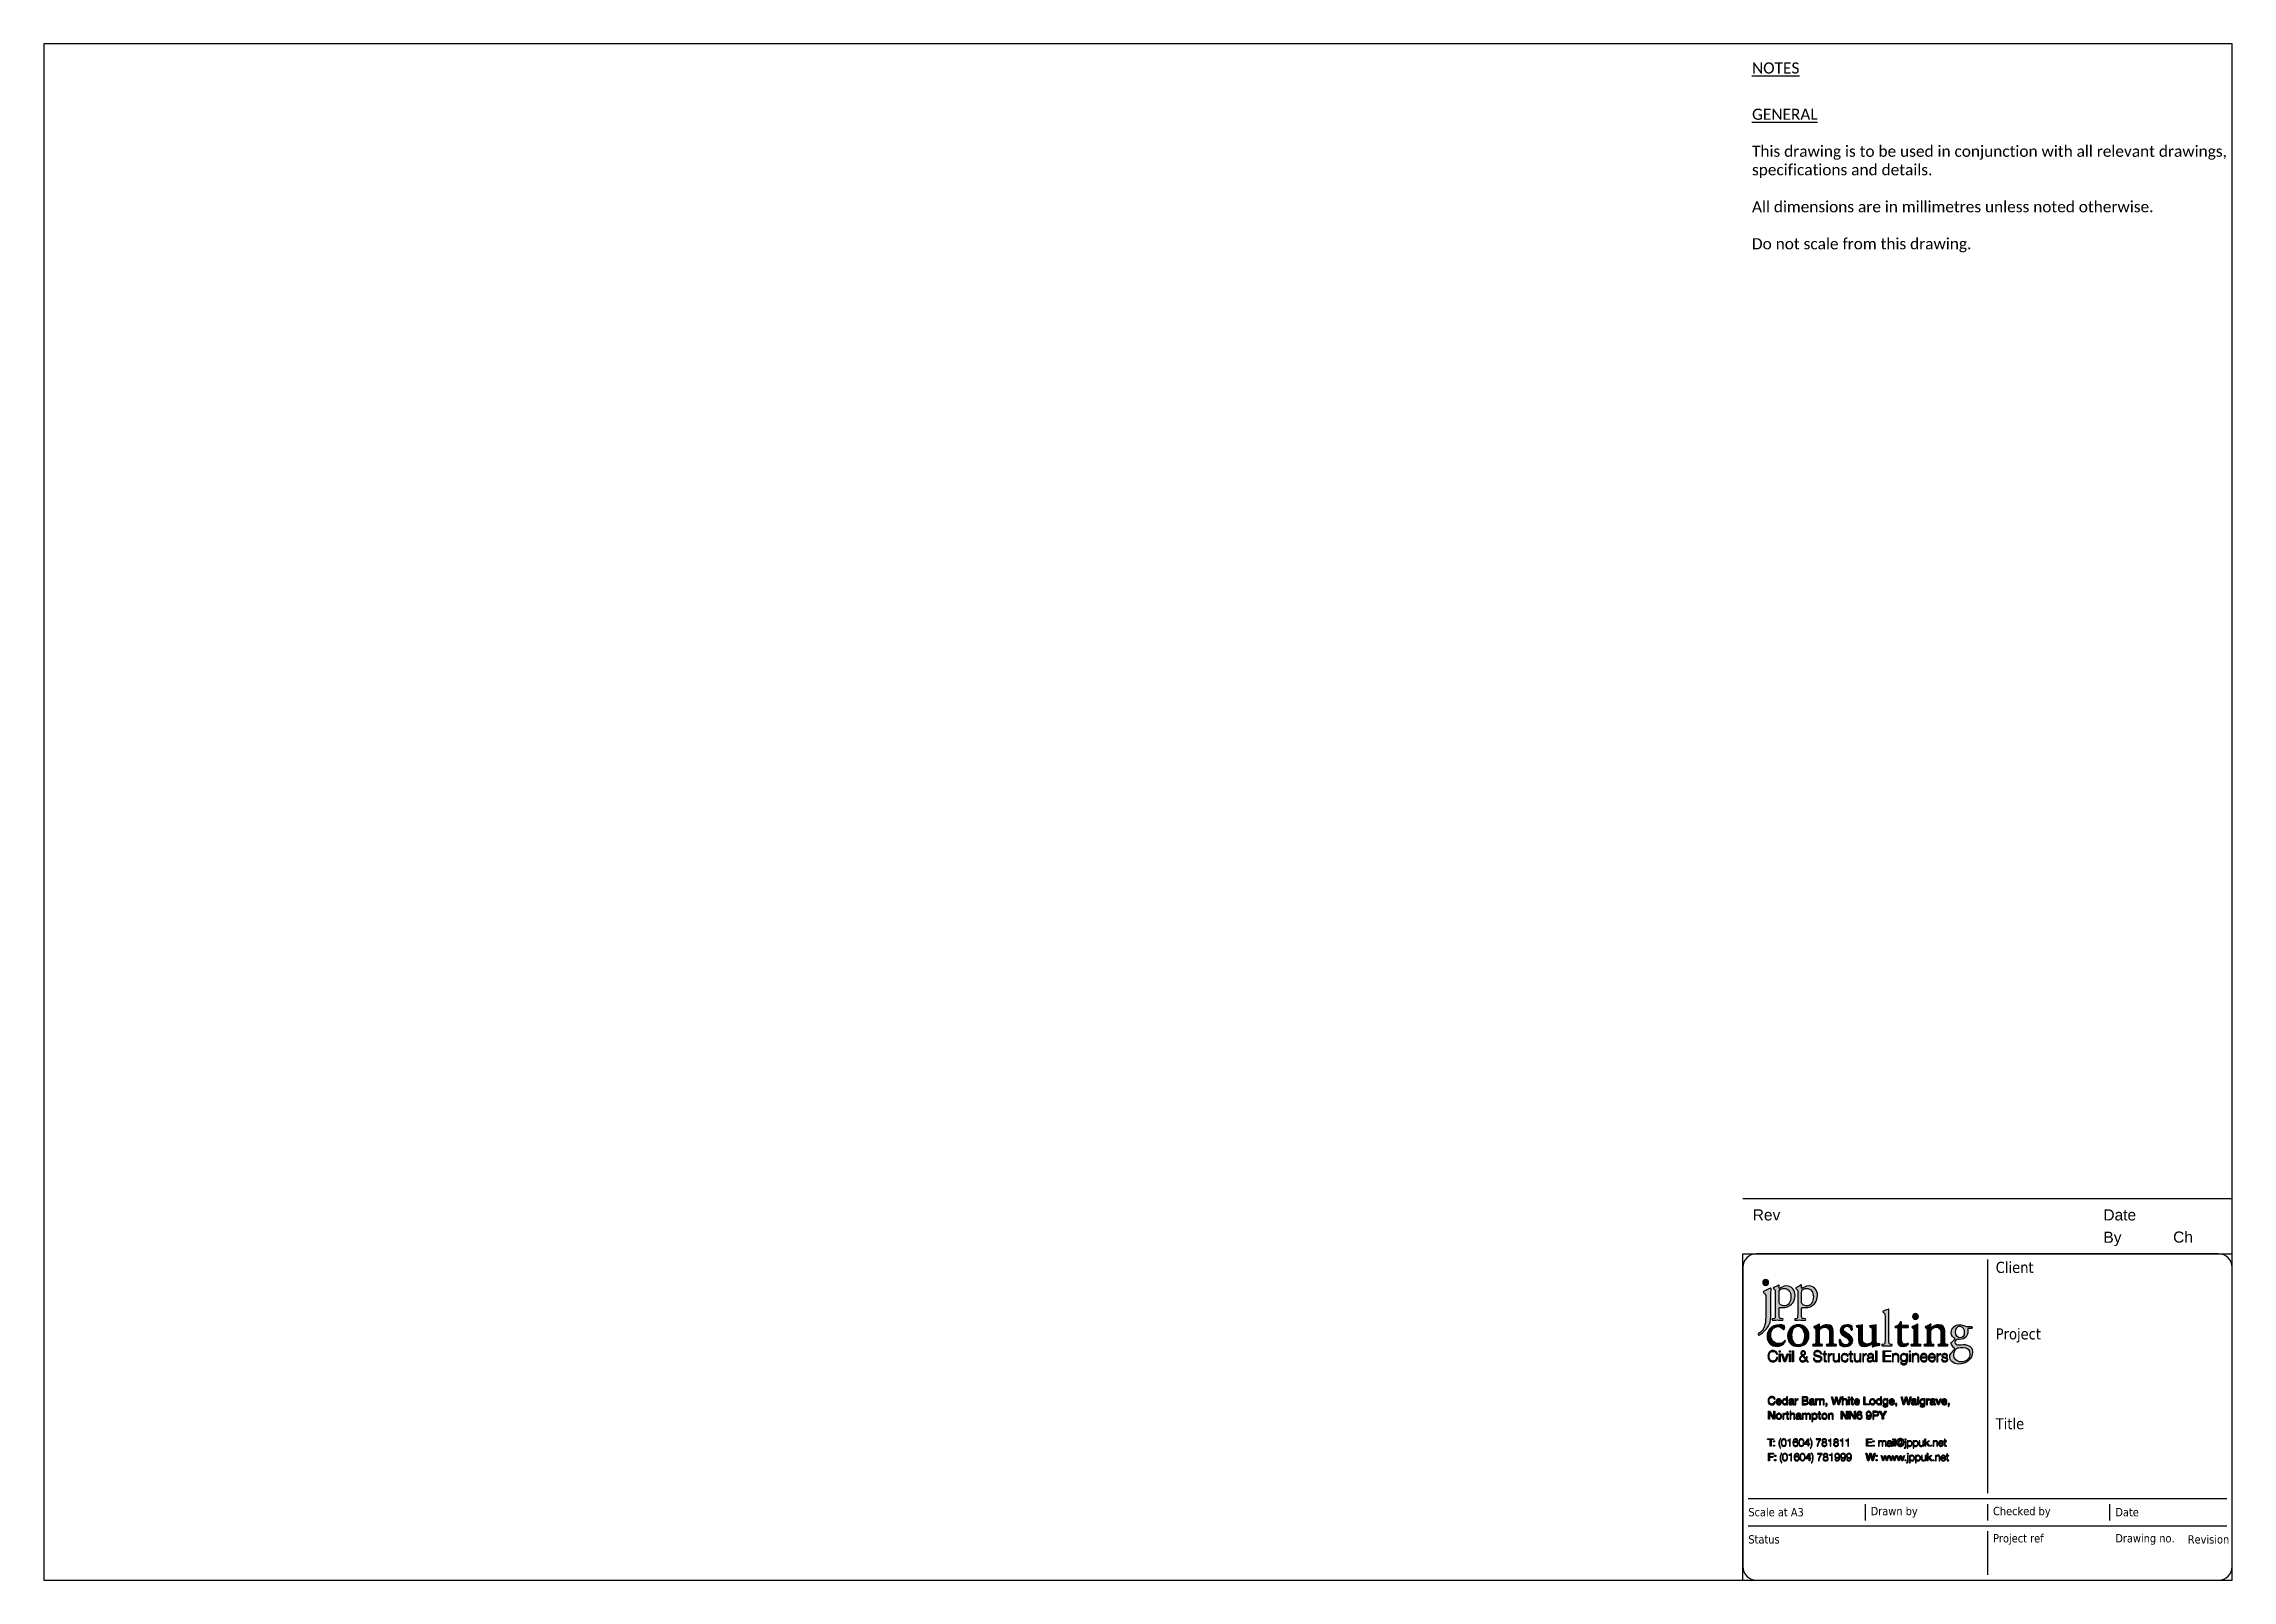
# Paper-space layout 'A3mask' of a CAD drawing. Extents: x 0 to 394, y 0 to 277.
import ezdxf
from ezdxf.enums import TextEntityAlignment as Align

# ---------------------------------------------------------------- set-up
doc = ezdxf.new("R2010")
doc.units = 0
doc.layers.get('0').update_dxf_attribs({"linetype": 'CONTINUOUS'})
doc.layers.get('Defpoints').update_dxf_attribs({"linetype": 'CONTINUOUS'})
doc.layers.add('JPP_Mask', color=7, linetype='CONTINUOUS')
doc.layers.add('JPP_Text', color=2, linetype='CONTINUOUS')
doc.styles.add('JPP', font='arial.ttf')
doc.styles.get("Standard").update_dxf_attribs({"font": 'calibri.ttf', "height": 2})

psp = doc.layouts.new('A3mask')

# ---------------------------------------------------------------- texts
at = {"layer": 'JPP_Text', "ltscale": 250, "insert": (307.89, 273.49), "char_height": 2, "width": 86.3306, "attachment_point": 1}
psp.add_mtext('\\pt2,4,8,80,114;{\\LNOTES\\P\\H1.5x;\\P\\H0.6667x;GENERAL\\P\\P}This drawing is to be used in conjunction with all relevant drawings, specifications and details.\\P\\PAll dimensions are in millimetres unless noted otherwise.\\P\\PDo not scale from this drawing.', dxfattribs=at)

# ---------------------------------------------------------------- blocks, each defined once
blk = doc.blocks.new('A3mask')
at = {"true_color": 0x004a91}
h = blk.add_hatch(color=154, dxfattribs=at)
edge = h.paths.add_edge_path()
edge.add_spline(control_points=[(311.3, 48.08), (311.3, 48.08), (311.3, 51.05), (311.3, 51.05), (311.3, 51.56), (311.32, 52.14), (311.35, 52.57)], knot_values=[5, 5, 5, 5, 6, 6, 6, 7, 7, 7, 7], degree=3, periodic=0)
edge.add_spline(control_points=[(311.35, 52.57), (311.34, 52.62), (311.29, 52.65), (311.22, 52.65)], knot_values=[4, 4, 4, 4, 5, 5, 5, 5], degree=3, periodic=0)
edge.add_spline(control_points=[(311.22, 52.65), (310.94, 52.46), (310.24, 52.14), (309.96, 52.05)], knot_values=[3, 3, 3, 3, 4, 4, 4, 4], degree=3, periodic=0)
edge.add_spline(control_points=[(309.96, 52.05), (309.9, 52.01), (309.9, 51.87), (309.95, 51.83)], knot_values=[2, 2, 2, 2, 3, 3, 3, 3], degree=3, periodic=0)
edge.add_spline(control_points=[(309.95, 51.83), (309.95, 51.83), (310.06, 51.75), (310.06, 51.75), (310.39, 51.53), (310.39, 51.47), (310.39, 50.99)], knot_values=[0, 0, 0, 0, 1, 1, 1, 2, 2, 2, 2], degree=3, periodic=0)
edge.add_spline(control_points=[(310.39, 50.99), (310.39, 50.99), (310.39, 50.22), (310.39, 49.44)], knot_values=[12.5, 12.5, 12.5, 12.5, 13, 13, 13, 13], degree=3, periodic=0)
edge.add_spline(control_points=[(310.39, 49.44), (310.39, 48.67), (310.39, 47.9), (310.39, 47.9), (310.39, 46.4), (310.17, 45.52), (309.73, 45)], knot_values=[11, 11, 11, 11, 11.5, 11.5, 11.5, 12.5, 12.5, 12.5, 12.5], degree=3, periodic=0)
edge.add_spline(control_points=[(309.73, 45), (309.56, 44.81), (309.32, 44.61), (309, 44.45)], knot_values=[10, 10, 10, 10, 11, 11, 11, 11], degree=3, periodic=0)
edge.add_spline(control_points=[(309, 44.45), (308.95, 44.33), (309.03, 44.19), (309.18, 44.17)], knot_values=[9, 9, 9, 9, 10, 10, 10, 10], degree=3, periodic=0)
edge.add_spline(control_points=[(309.18, 44.17), (310.02, 44.69), (310.67, 45.28), (311.04, 46.17)], knot_values=[8, 8, 8, 8, 9, 9, 9, 9], degree=3, periodic=0)
edge.add_spline(control_points=[(311.04, 46.17), (311.21, 46.58), (311.3, 47.2), (311.3, 48.08)], knot_values=[7, 7, 7, 7, 8, 8, 8, 8], degree=3, periodic=0)
at = {"true_color": 0x0081c6}
h = blk.add_hatch(color=142, dxfattribs=at)
edge = h.paths.add_edge_path()
edge.add_spline(control_points=[(310.88, 53.66), (310.88, 53.95), (310.65, 54.18), (310.36, 54.18)], knot_values=[3, 3, 3, 3, 4, 4, 4, 4], degree=3, periodic=0)
edge.add_spline(control_points=[(310.36, 54.18), (310.07, 54.18), (309.83, 53.95), (309.83, 53.66)], knot_values=[2, 2, 2, 2, 3, 3, 3, 3], degree=3, periodic=0)
edge.add_spline(control_points=[(309.83, 53.66), (309.83, 53.37), (310.07, 53.13), (310.36, 53.13)], knot_values=[1, 1, 1, 1, 2, 2, 2, 2], degree=3, periodic=0)
edge.add_spline(control_points=[(310.36, 53.13), (310.65, 53.13), (310.88, 53.37), (310.88, 53.66)], knot_values=[0, 0, 0, 0, 1, 1, 1, 1], degree=3, periodic=0)
at = {"true_color": 0x004a91}
h = blk.add_hatch(color=154, dxfattribs=at)
edge = h.paths.add_edge_path()
edge.add_spline(control_points=[(313.41, 49.12), (314.72, 49.12), (315.67, 50.04), (315.67, 51.33)], knot_values=[9, 9, 9, 9, 10, 10, 10, 10], degree=3, periodic=0)
edge.add_spline(control_points=[(315.67, 51.33), (315.67, 52.26), (315.07, 53.02), (314.13, 53.02)], knot_values=[8, 8, 8, 8, 9, 9, 9, 9], degree=3, periodic=0)
edge.add_spline(control_points=[(314.13, 53.02), (313.54, 53.02), (312.96, 52.64), (312.83, 52.59)], knot_values=[7, 7, 7, 7, 8, 8, 8, 8], degree=3, periodic=0)
edge.add_spline(control_points=[(312.83, 52.59), (312.77, 52.59), (312.75, 52.64), (312.75, 52.71)], knot_values=[6, 6, 6, 6, 7, 7, 7, 7], degree=3, periodic=0)
edge.add_spline(control_points=[(312.75, 52.71), (312.75, 52.83), (312.77, 52.97), (312.79, 53.13)], knot_values=[5, 5, 5, 5, 6, 6, 6, 6], degree=3, periodic=0)
edge.add_spline(control_points=[(312.79, 53.13), (312.77, 53.18), (312.73, 53.2), (312.68, 53.2)], knot_values=[4, 4, 4, 4, 5, 5, 5, 5], degree=3, periodic=0)
edge.add_spline(control_points=[(312.68, 53.2), (312.44, 53.02), (312, 52.8), (311.76, 52.7)], knot_values=[3, 3, 3, 3, 4, 4, 4, 4], degree=3, periodic=0)
edge.add_spline(control_points=[(311.76, 52.7), (311.72, 52.67), (311.72, 52.57), (311.75, 52.53)], knot_values=[2, 2, 2, 2, 3, 3, 3, 3], degree=3, periodic=0)
edge.add_spline(control_points=[(311.75, 52.53), (311.75, 52.53), (311.84, 52.48), (311.84, 52.48), (312.09, 52.31), (312.09, 52.26), (312.09, 51.9)], knot_values=[0, 0, 0, 0, 1, 1, 1, 2, 2, 2, 2], degree=3, periodic=0)
edge.add_spline(control_points=[(312.09, 51.9), (312.09, 51.9), (312.09, 50.91), (312.09, 49.91)], knot_values=[21.5, 21.5, 21.5, 21.5, 22, 22, 22, 22], degree=3, periodic=0)
edge.add_spline(control_points=[(312.09, 49.91), (312.09, 48.92), (312.09, 47.92), (312.09, 47.92), (312.09, 47.26), (312.08, 47.16), (311.73, 47.12)], knot_values=[20, 20, 20, 20, 20.5, 20.5, 20.5, 21.5, 21.5, 21.5, 21.5], degree=3, periodic=0)
edge.add_spline(control_points=[(311.73, 47.12), (311.73, 47.12), (311.54, 47.09), (311.54, 47.09), (311.47, 47.04), (311.49, 46.89), (311.56, 46.86)], knot_values=[18, 18, 18, 18, 19, 19, 19, 20, 20, 20, 20], degree=3, periodic=0)
edge.add_spline(control_points=[(311.56, 46.86), (311.82, 46.88), (312.09, 46.89), (312.43, 46.89)], knot_values=[17, 17, 17, 17, 18, 18, 18, 18], degree=3, periodic=0)
edge.add_spline(control_points=[(312.43, 46.89), (312.75, 46.89), (313.02, 46.88), (313.46, 46.86)], knot_values=[16, 16, 16, 16, 17, 17, 17, 17], degree=3, periodic=0)
edge.add_spline(control_points=[(313.46, 46.86), (313.53, 46.89), (313.55, 47.04), (313.48, 47.09)], knot_values=[15, 15, 15, 15, 16, 16, 16, 16], degree=3, periodic=0)
edge.add_spline(control_points=[(313.48, 47.09), (313.48, 47.09), (313.12, 47.14), (313.12, 47.14), (312.79, 47.18), (312.77, 47.27), (312.77, 47.92)], knot_values=[13, 13, 13, 13, 14, 14, 14, 15, 15, 15, 15], degree=3, periodic=0)
edge.add_spline(control_points=[(312.77, 47.92), (312.77, 47.92), (312.77, 48.89), (312.77, 48.89), (312.77, 49.09), (312.82, 49.13), (312.9, 49.15)], knot_values=[11, 11, 11, 11, 12, 12, 12, 13, 13, 13, 13], degree=3, periodic=0)
edge.add_spline(control_points=[(312.9, 49.15), (312.98, 49.13), (313.24, 49.12), (313.41, 49.12)], knot_values=[10, 10, 10, 10, 11, 11, 11, 11], degree=3, periodic=0)
edge = h.paths.add_edge_path(flags=16)
edge.add_spline(control_points=[(313.05, 49.63), (312.86, 49.77), (312.77, 49.88), (312.77, 50.18)], knot_values=[0, 0, 0, 0, 1, 1, 1, 1], degree=3, periodic=0)
edge.add_spline(control_points=[(312.77, 50.18), (312.77, 50.18), (312.77, 50.58), (312.77, 50.98)], knot_values=[6.5, 6.5, 6.5, 6.5, 7, 7, 7, 7], degree=3, periodic=0)
edge.add_spline(control_points=[(312.77, 50.98), (312.77, 51.37), (312.77, 51.77), (312.77, 51.77), (312.77, 52.08), (312.8, 52.22), (312.88, 52.32)], knot_values=[5, 5, 5, 5, 5.5, 5.5, 5.5, 6.5, 6.5, 6.5, 6.5], degree=3, periodic=0)
edge.add_spline(control_points=[(312.88, 52.32), (312.98, 52.43), (313.27, 52.58), (313.67, 52.58)], knot_values=[4, 4, 4, 4, 5, 5, 5, 5], degree=3, periodic=0)
edge.add_spline(control_points=[(313.67, 52.58), (314.5, 52.58), (314.92, 51.83), (314.92, 51.09)], knot_values=[3, 3, 3, 3, 4, 4, 4, 4], degree=3, periodic=0)
edge.add_spline(control_points=[(314.92, 51.09), (314.92, 50.13), (314.47, 49.42), (313.71, 49.42)], knot_values=[2, 2, 2, 2, 3, 3, 3, 3], degree=3, periodic=0)
edge.add_spline(control_points=[(313.71, 49.42), (313.52, 49.42), (313.23, 49.49), (313.05, 49.63)], knot_values=[1, 1, 1, 1, 2, 2, 2, 2], degree=3, periodic=0)
h = blk.add_hatch(color=154, dxfattribs=at)
edge = h.paths.add_edge_path()
edge.add_spline(control_points=[(316.82, 47.92), (316.82, 47.92), (316.82, 48.89), (316.82, 48.89), (316.82, 49.09), (316.86, 49.13), (316.95, 49.15)], knot_values=[11, 11, 11, 11, 12, 12, 12, 13, 13, 13, 13], degree=3, periodic=0)
edge.add_spline(control_points=[(316.95, 49.15), (317.03, 49.13), (317.29, 49.12), (317.46, 49.12)], knot_values=[10, 10, 10, 10, 11, 11, 11, 11], degree=3, periodic=0)
edge.add_spline(control_points=[(317.46, 49.12), (318.77, 49.12), (319.71, 50.04), (319.71, 51.33)], knot_values=[9, 9, 9, 9, 10, 10, 10, 10], degree=3, periodic=0)
edge.add_spline(control_points=[(319.71, 51.33), (319.71, 52.26), (319.11, 53.02), (318.18, 53.02)], knot_values=[8, 8, 8, 8, 9, 9, 9, 9], degree=3, periodic=0)
edge.add_spline(control_points=[(318.18, 53.02), (317.59, 53.02), (317, 52.64), (316.88, 52.59)], knot_values=[7, 7, 7, 7, 8, 8, 8, 8], degree=3, periodic=0)
edge.add_spline(control_points=[(316.88, 52.59), (316.82, 52.59), (316.8, 52.64), (316.8, 52.71)], knot_values=[6, 6, 6, 6, 7, 7, 7, 7], degree=3, periodic=0)
edge.add_spline(control_points=[(316.8, 52.71), (316.8, 52.83), (316.82, 52.97), (316.84, 53.13)], knot_values=[5, 5, 5, 5, 6, 6, 6, 6], degree=3, periodic=0)
edge.add_spline(control_points=[(316.84, 53.13), (316.82, 53.18), (316.78, 53.2), (316.73, 53.2)], knot_values=[4, 4, 4, 4, 5, 5, 5, 5], degree=3, periodic=0)
edge.add_spline(control_points=[(316.73, 53.2), (316.48, 53.02), (316.05, 52.8), (315.81, 52.7)], knot_values=[3, 3, 3, 3, 4, 4, 4, 4], degree=3, periodic=0)
edge.add_spline(control_points=[(315.81, 52.7), (315.76, 52.67), (315.76, 52.57), (315.8, 52.53)], knot_values=[2, 2, 2, 2, 3, 3, 3, 3], degree=3, periodic=0)
edge.add_spline(control_points=[(315.8, 52.53), (315.8, 52.53), (315.88, 52.48), (315.88, 52.48), (316.13, 52.31), (316.13, 52.26), (316.13, 51.9)], knot_values=[0, 0, 0, 0, 1, 1, 1, 2, 2, 2, 2], degree=3, periodic=0)
edge.add_spline(control_points=[(316.13, 51.9), (316.13, 51.9), (316.13, 50.91), (316.13, 49.91)], knot_values=[21.5, 21.5, 21.5, 21.5, 22, 22, 22, 22], degree=3, periodic=0)
edge.add_spline(control_points=[(316.13, 49.91), (316.13, 48.92), (316.13, 47.92), (316.13, 47.92), (316.13, 47.26), (316.12, 47.16), (315.78, 47.12)], knot_values=[20, 20, 20, 20, 20.5, 20.5, 20.5, 21.5, 21.5, 21.5, 21.5], degree=3, periodic=0)
edge.add_spline(control_points=[(315.78, 47.12), (315.78, 47.12), (315.59, 47.09), (315.59, 47.09), (315.52, 47.04), (315.54, 46.89), (315.61, 46.86)], knot_values=[18, 18, 18, 18, 19, 19, 19, 20, 20, 20, 20], degree=3, periodic=0)
edge.add_spline(control_points=[(315.61, 46.86), (315.86, 46.88), (316.14, 46.89), (316.48, 46.89)], knot_values=[17, 17, 17, 17, 18, 18, 18, 18], degree=3, periodic=0)
edge.add_spline(control_points=[(316.48, 46.89), (316.8, 46.89), (317.07, 46.88), (317.51, 46.86)], knot_values=[16, 16, 16, 16, 17, 17, 17, 17], degree=3, periodic=0)
edge.add_spline(control_points=[(317.51, 46.86), (317.58, 46.89), (317.6, 47.04), (317.53, 47.09)], knot_values=[15, 15, 15, 15, 16, 16, 16, 16], degree=3, periodic=0)
edge.add_spline(control_points=[(317.53, 47.09), (317.53, 47.09), (317.17, 47.14), (317.17, 47.14), (316.84, 47.18), (316.82, 47.27), (316.82, 47.92)], knot_values=[13, 13, 13, 13, 14, 14, 14, 15, 15, 15, 15], degree=3, periodic=0)
edge = h.paths.add_edge_path(flags=16)
edge.add_spline(control_points=[(317.1, 49.63), (316.91, 49.77), (316.82, 49.88), (316.82, 50.18)], knot_values=[0, 0, 0, 0, 1, 1, 1, 1], degree=3, periodic=0)
edge.add_spline(control_points=[(316.82, 50.18), (316.82, 50.18), (316.82, 50.58), (316.82, 50.98)], knot_values=[6.5, 6.5, 6.5, 6.5, 7, 7, 7, 7], degree=3, periodic=0)
edge.add_spline(control_points=[(316.82, 50.98), (316.82, 51.37), (316.82, 51.77), (316.82, 51.77), (316.82, 52.08), (316.85, 52.22), (316.93, 52.32)], knot_values=[5, 5, 5, 5, 5.5, 5.5, 5.5, 6.5, 6.5, 6.5, 6.5], degree=3, periodic=0)
edge.add_spline(control_points=[(316.93, 52.32), (317.03, 52.43), (317.32, 52.58), (317.72, 52.58)], knot_values=[4, 4, 4, 4, 5, 5, 5, 5], degree=3, periodic=0)
edge.add_spline(control_points=[(317.72, 52.58), (318.55, 52.58), (318.96, 51.83), (318.96, 51.09)], knot_values=[3, 3, 3, 3, 4, 4, 4, 4], degree=3, periodic=0)
edge.add_spline(control_points=[(318.96, 51.09), (318.96, 50.13), (318.52, 49.42), (317.76, 49.42)], knot_values=[2, 2, 2, 2, 3, 3, 3, 3], degree=3, periodic=0)
edge.add_spline(control_points=[(317.76, 49.42), (317.57, 49.42), (317.28, 49.49), (317.1, 49.63)], knot_values=[1, 1, 1, 1, 2, 2, 2, 2], degree=3, periodic=0)
at = {"true_color": 0x0081c6}
h = blk.add_hatch(color=142, dxfattribs=at)
edge = h.paths.add_edge_path()
edge.add_spline(control_points=[(332.55, 43.29), (332.55, 43.29), (332.55, 44.38), (332.55, 45.48)], knot_values=[15.5, 15.5, 15.5, 15.5, 16, 16, 16, 16], degree=3, periodic=0)
edge.add_spline(control_points=[(332.55, 45.48), (332.55, 46.57), (332.55, 47.66), (332.55, 47.66), (332.55, 48.07), (332.57, 48.53), (332.58, 48.81)], knot_values=[14, 14, 14, 14, 14.5, 14.5, 14.5, 15.5, 15.5, 15.5, 15.5], degree=3, periodic=0)
edge.add_spline(control_points=[(332.58, 48.81), (332.56, 48.85), (332.52, 48.87), (332.49, 48.87)], knot_values=[13, 13, 13, 13, 14, 14, 14, 14], degree=3, periodic=0)
edge.add_spline(control_points=[(332.49, 48.87), (332.15, 48.69), (331.72, 48.55), (331.49, 48.48)], knot_values=[12, 12, 12, 12, 13, 13, 13, 13], degree=3, periodic=0)
edge.add_spline(control_points=[(331.49, 48.48), (331.44, 48.45), (331.44, 48.32), (331.49, 48.29)], knot_values=[11, 11, 11, 11, 12, 12, 12, 12], degree=3, periodic=0)
edge.add_spline(control_points=[(331.49, 48.29), (331.49, 48.29), (331.58, 48.24), (331.58, 48.24), (331.86, 48.07), (331.87, 48.02), (331.87, 47.47)], knot_values=[9, 9, 9, 9, 10, 10, 10, 11, 11, 11, 11], degree=3, periodic=0)
edge.add_spline(control_points=[(331.87, 47.47), (331.87, 47.47), (331.87, 43.29), (331.87, 43.29), (331.87, 42.62), (331.86, 42.53), (331.52, 42.48)], knot_values=[7, 7, 7, 7, 8, 8, 8, 9, 9, 9, 9], degree=3, periodic=0)
edge.add_spline(control_points=[(331.52, 42.48), (331.52, 42.48), (331.3, 42.45), (331.3, 42.45), (331.24, 42.41), (331.26, 42.25), (331.32, 42.22)], knot_values=[5, 5, 5, 5, 6, 6, 6, 7, 7, 7, 7], degree=3, periodic=0)
edge.add_spline(control_points=[(331.32, 42.22), (331.6, 42.24), (331.88, 42.25), (332.21, 42.25)], knot_values=[4, 4, 4, 4, 5, 5, 5, 5], degree=3, periodic=0)
edge.add_spline(control_points=[(332.21, 42.25), (332.53, 42.25), (332.8, 42.24), (333.11, 42.22)], knot_values=[3, 3, 3, 3, 4, 4, 4, 4], degree=3, periodic=0)
edge.add_spline(control_points=[(333.11, 42.22), (333.17, 42.25), (333.19, 42.41), (333.13, 42.45)], knot_values=[2, 2, 2, 2, 3, 3, 3, 3], degree=3, periodic=0)
edge.add_spline(control_points=[(333.13, 42.45), (333.13, 42.45), (332.9, 42.48), (332.9, 42.48), (332.57, 42.53), (332.55, 42.62), (332.55, 43.29)], knot_values=[0, 0, 0, 0, 1, 1, 1, 2, 2, 2, 2], degree=3, periodic=0)
at = {"true_color": 0x004a91}
h = blk.add_hatch(color=154, dxfattribs=at)
edge = h.paths.add_edge_path()
edge.add_spline(control_points=[(337.9, 47.53), (337.9, 47.82), (337.67, 48.06), (337.38, 48.06)], knot_values=[3, 3, 3, 3, 4, 4, 4, 4], degree=3, periodic=0)
edge.add_spline(control_points=[(337.38, 48.06), (337.08, 48.06), (336.85, 47.82), (336.85, 47.53)], knot_values=[2, 2, 2, 2, 3, 3, 3, 3], degree=3, periodic=0)
edge.add_spline(control_points=[(336.85, 47.53), (336.85, 47.24), (337.08, 47), (337.38, 47)], knot_values=[1, 1, 1, 1, 2, 2, 2, 2], degree=3, periodic=0)
edge.add_spline(control_points=[(337.38, 47), (337.67, 47), (337.9, 47.24), (337.9, 47.53)], knot_values=[0, 0, 0, 0, 1, 1, 1, 1], degree=3, periodic=0)
at = {"true_color": 0x0081c6}
h = blk.add_hatch(color=142, dxfattribs=at)
h.dxf.hatch_style = 2
edge = h.paths.add_edge_path()
edge.add_spline(control_points=[(313.81, 45.5), (313.81, 45.66), (313.74, 45.8), (313.67, 45.87)], knot_values=[0, 0, 0, 0, 1, 1, 1, 1], degree=3, periodic=0)
edge.add_spline(control_points=[(313.67, 45.87), (313.42, 45.98), (313.06, 46.03), (312.84, 46.03)], knot_values=[12, 12, 12, 12, 13, 13, 13, 13], degree=3, periodic=0)
edge.add_spline(control_points=[(312.84, 46.03), (311.31, 46.03), (310.6, 44.96), (310.6, 43.96)], knot_values=[11, 11, 11, 11, 12, 12, 12, 12], degree=3, periodic=0)
edge.add_spline(control_points=[(310.6, 43.96), (310.6, 43.36), (310.82, 42.91), (311.14, 42.59)], knot_values=[10, 10, 10, 10, 11, 11, 11, 11], degree=3, periodic=0)
edge.add_spline(control_points=[(311.14, 42.59), (311.46, 42.28), (311.92, 42.12), (312.41, 42.12)], knot_values=[9, 9, 9, 9, 10, 10, 10, 10], degree=3, periodic=0)
edge.add_spline(control_points=[(312.41, 42.12), (312.94, 42.12), (313.64, 42.38), (313.95, 43.07)], knot_values=[8, 8, 8, 8, 9, 9, 9, 9], degree=3, periodic=0)
edge.add_spline(control_points=[(313.95, 43.07), (313.94, 43.15), (313.86, 43.21), (313.79, 43.2)], knot_values=[7, 7, 7, 7, 8, 8, 8, 8], degree=3, periodic=0)
edge.add_spline(control_points=[(313.79, 43.2), (313.57, 42.88), (313.3, 42.64), (312.76, 42.64)], knot_values=[6, 6, 6, 6, 7, 7, 7, 7], degree=3, periodic=0)
edge.add_spline(control_points=[(312.76, 42.64), (311.77, 42.64), (311.27, 43.5), (311.27, 44.22)], knot_values=[5, 5, 5, 5, 6, 6, 6, 6], degree=3, periodic=0)
edge.add_spline(control_points=[(311.27, 44.22), (311.27, 45.2), (311.9, 45.71), (312.55, 45.71)], knot_values=[4, 4, 4, 4, 5, 5, 5, 5], degree=3, periodic=0)
edge.add_spline(control_points=[(312.55, 45.71), (312.93, 45.71), (313.27, 45.47), (313.47, 45.22)], knot_values=[3, 3, 3, 3, 4, 4, 4, 4], degree=3, periodic=0)
edge.add_spline(control_points=[(313.47, 45.22), (313.51, 45.18), (313.56, 45.16), (313.6, 45.16)], knot_values=[2, 2, 2, 2, 3, 3, 3, 3], degree=3, periodic=0)
edge.add_spline(control_points=[(313.6, 45.16), (313.71, 45.16), (313.81, 45.33), (313.81, 45.5)], knot_values=[1, 1, 1, 1, 2, 2, 2, 2], degree=3, periodic=0)
h = blk.add_hatch(color=142, dxfattribs=at)
edge = h.paths.add_edge_path()
edge.add_spline(control_points=[(318.15, 44.11), (318.15, 45.25), (317.3, 46.03), (316.27, 46.03)], knot_values=[3, 3, 3, 3, 4, 4, 4, 4], degree=3, periodic=0)
edge.add_spline(control_points=[(316.27, 46.03), (315.17, 46.03), (314.3, 45.19), (314.3, 44.03)], knot_values=[2, 2, 2, 2, 3, 3, 3, 3], degree=3, periodic=0)
edge.add_spline(control_points=[(314.3, 44.03), (314.3, 42.87), (315.13, 42.12), (316.19, 42.12)], knot_values=[1, 1, 1, 1, 2, 2, 2, 2], degree=3, periodic=0)
edge.add_spline(control_points=[(316.19, 42.12), (317.35, 42.12), (318.15, 42.95), (318.15, 44.11)], knot_values=[0, 0, 0, 0, 1, 1, 1, 1], degree=3, periodic=0)
edge = h.paths.add_edge_path(flags=16)
edge.add_spline(control_points=[(317.35, 43.96), (317.35, 43.25), (317.1, 42.4), (316.29, 42.4)], knot_values=[2, 2, 2, 2, 3, 3, 3, 3], degree=3, periodic=0)
edge.add_spline(control_points=[(316.29, 42.4), (315.47, 42.4), (315.09, 43.31), (315.09, 44.15)], knot_values=[1, 1, 1, 1, 2, 2, 2, 2], degree=3, periodic=0)
edge.add_spline(control_points=[(315.09, 44.15), (315.09, 45.17), (315.54, 45.75), (316.16, 45.75)], knot_values=[0, 0, 0, 0, 1, 1, 1, 1], degree=3, periodic=0)
edge.add_spline(control_points=[(316.16, 45.75), (317.03, 45.75), (317.35, 44.75), (317.35, 43.96)], knot_values=[3, 3, 3, 3, 4, 4, 4, 4], degree=3, periodic=0)
h = blk.add_hatch(color=142, dxfattribs=at)
edge = h.paths.add_edge_path()
edge.add_spline(control_points=[(322.54, 43.29), (322.54, 43.29), (322.54, 44.88), (322.54, 44.88), (322.54, 45.5), (322.23, 46.03), (321.46, 46.03)], knot_values=[8, 8, 8, 8, 9, 9, 9, 10, 10, 10, 10], degree=3, periodic=0)
edge.add_spline(control_points=[(321.46, 46.03), (320.99, 46.03), (320.55, 45.8), (320.16, 45.56)], knot_values=[7, 7, 7, 7, 8, 8, 8, 8], degree=3, periodic=0)
edge.add_spline(control_points=[(320.16, 45.56), (320.1, 45.56), (320.06, 45.6), (320.06, 45.66)], knot_values=[6, 6, 6, 6, 7, 7, 7, 7], degree=3, periodic=0)
edge.add_spline(control_points=[(320.06, 45.66), (320.06, 45.74), (320.06, 45.88), (320.08, 46.09)], knot_values=[5, 5, 5, 5, 6, 6, 6, 6], degree=3, periodic=0)
edge.add_spline(control_points=[(320.08, 46.09), (320.06, 46.14), (320.01, 46.16), (319.98, 46.16)], knot_values=[4, 4, 4, 4, 5, 5, 5, 5], degree=3, periodic=0)
edge.add_spline(control_points=[(319.98, 46.16), (319.79, 46.02), (319.26, 45.78), (319.05, 45.7)], knot_values=[3, 3, 3, 3, 4, 4, 4, 4], degree=3, periodic=0)
edge.add_spline(control_points=[(319.05, 45.7), (319.01, 45.68), (319.01, 45.57), (319.04, 45.54)], knot_values=[2, 2, 2, 2, 3, 3, 3, 3], degree=3, periodic=0)
edge.add_spline(control_points=[(319.04, 45.54), (319.04, 45.54), (319.13, 45.48), (319.13, 45.48), (319.38, 45.31), (319.38, 45.27), (319.38, 44.91)], knot_values=[0, 0, 0, 0, 1, 1, 1, 2, 2, 2, 2], degree=3, periodic=0)
edge.add_spline(control_points=[(319.38, 44.91), (319.38, 44.91), (319.38, 44.5), (319.38, 44.1)], knot_values=[31.5, 31.5, 31.5, 31.5, 32, 32, 32, 32], degree=3, periodic=0)
edge.add_spline(control_points=[(319.38, 44.1), (319.38, 43.69), (319.38, 43.29), (319.38, 43.29), (319.38, 42.62), (319.37, 42.53), (319.02, 42.48)], knot_values=[30, 30, 30, 30, 30.5, 30.5, 30.5, 31.5, 31.5, 31.5, 31.5], degree=3, periodic=0)
edge.add_spline(control_points=[(319.02, 42.48), (319.02, 42.48), (318.83, 42.45), (318.83, 42.45), (318.76, 42.41), (318.78, 42.25), (318.85, 42.22)], knot_values=[28, 28, 28, 28, 29, 29, 29, 30, 30, 30, 30], degree=3, periodic=0)
edge.add_spline(control_points=[(318.85, 42.22), (319.11, 42.24), (319.38, 42.25), (319.72, 42.25)], knot_values=[27, 27, 27, 27, 28, 28, 28, 28], degree=3, periodic=0)
edge.add_spline(control_points=[(319.72, 42.25), (320.04, 42.25), (320.31, 42.24), (320.56, 42.22)], knot_values=[26, 26, 26, 26, 27, 27, 27, 27], degree=3, periodic=0)
edge.add_spline(control_points=[(320.56, 42.22), (320.62, 42.25), (320.64, 42.41), (320.58, 42.45)], knot_values=[25, 25, 25, 25, 26, 26, 26, 26], degree=3, periodic=0)
edge.add_spline(control_points=[(320.58, 42.45), (320.58, 42.45), (320.41, 42.48), (320.41, 42.48), (320.08, 42.54), (320.06, 42.62), (320.06, 43.29)], knot_values=[23, 23, 23, 23, 24, 24, 24, 25, 25, 25, 25], degree=3, periodic=0)
edge.add_spline(control_points=[(320.06, 43.29), (320.06, 43.29), (320.06, 44.7), (320.06, 44.7), (320.06, 44.97), (320.08, 45.1), (320.2, 45.26)], knot_values=[21, 21, 21, 21, 22, 22, 22, 23, 23, 23, 23], degree=3, periodic=0)
edge.add_spline(control_points=[(320.2, 45.26), (320.33, 45.43), (320.63, 45.58), (320.99, 45.58)], knot_values=[20, 20, 20, 20, 21, 21, 21, 21], degree=3, periodic=0)
edge.add_spline(control_points=[(320.99, 45.58), (321.62, 45.58), (321.86, 45.19), (321.86, 44.67)], knot_values=[19, 19, 19, 19, 20, 20, 20, 20], degree=3, periodic=0)
edge.add_spline(control_points=[(321.86, 44.67), (321.86, 44.67), (321.86, 43.29), (321.86, 43.29), (321.86, 42.62), (321.85, 42.54), (321.5, 42.48)], knot_values=[17, 17, 17, 17, 18, 18, 18, 19, 19, 19, 19], degree=3, periodic=0)
edge.add_spline(control_points=[(321.5, 42.48), (321.5, 42.48), (321.33, 42.45), (321.33, 42.45), (321.26, 42.41), (321.28, 42.25), (321.35, 42.22)], knot_values=[15, 15, 15, 15, 16, 16, 16, 17, 17, 17, 17], degree=3, periodic=0)
edge.add_spline(control_points=[(321.35, 42.22), (321.6, 42.24), (321.87, 42.25), (322.21, 42.25)], knot_values=[14, 14, 14, 14, 15, 15, 15, 15], degree=3, periodic=0)
edge.add_spline(control_points=[(322.21, 42.25), (322.53, 42.25), (322.8, 42.24), (323.08, 42.22)], knot_values=[13, 13, 13, 13, 14, 14, 14, 14], degree=3, periodic=0)
edge.add_spline(control_points=[(323.08, 42.22), (323.14, 42.25), (323.16, 42.41), (323.1, 42.45)], knot_values=[12, 12, 12, 12, 13, 13, 13, 13], degree=3, periodic=0)
edge.add_spline(control_points=[(323.1, 42.45), (323.1, 42.45), (322.89, 42.48), (322.89, 42.48), (322.56, 42.53), (322.54, 42.62), (322.54, 43.29)], knot_values=[10, 10, 10, 10, 11, 11, 11, 12, 12, 12, 12], degree=3, periodic=0)
h = blk.add_hatch(color=142, dxfattribs=at)
edge = h.paths.add_edge_path()
edge.add_spline(control_points=[(326.04, 43.18), (326.04, 43.83), (325.58, 44.15), (325.09, 44.43)], knot_values=[5, 5, 5, 5, 6, 6, 6, 6], degree=3, periodic=0)
edge.add_spline(control_points=[(325.09, 44.43), (324.77, 44.61), (324.38, 44.81), (324.38, 45.19)], knot_values=[4, 4, 4, 4, 5, 5, 5, 5], degree=3, periodic=0)
edge.add_spline(control_points=[(324.38, 45.19), (324.38, 45.53), (324.61, 45.76), (324.97, 45.76)], knot_values=[3, 3, 3, 3, 4, 4, 4, 4], degree=3, periodic=0)
edge.add_spline(control_points=[(324.97, 45.76), (325.35, 45.76), (325.63, 45.49), (325.79, 45.08)], knot_values=[2, 2, 2, 2, 3, 3, 3, 3], degree=3, periodic=0)
edge.add_spline(control_points=[(325.79, 45.08), (325.83, 45.03), (325.97, 45.05), (326.01, 45.11)], knot_values=[1, 1, 1, 1, 2, 2, 2, 2], degree=3, periodic=0)
edge.add_spline(control_points=[(326.01, 45.11), (326.01, 45.36), (325.95, 45.66), (325.86, 45.86)], knot_values=[0, 0, 0, 0, 1, 1, 1, 1], degree=3, periodic=0)
edge.add_spline(control_points=[(325.86, 45.86), (325.78, 45.93), (325.44, 46.03), (325.05, 46.03)], knot_values=[15, 15, 15, 15, 16, 16, 16, 16], degree=3, periodic=0)
edge.add_spline(control_points=[(325.05, 46.03), (324.34, 46.03), (323.79, 45.65), (323.79, 44.97)], knot_values=[14, 14, 14, 14, 15, 15, 15, 15], degree=3, periodic=0)
edge.add_spline(control_points=[(323.79, 44.97), (323.79, 44.46), (324.17, 44.14), (324.71, 43.83)], knot_values=[13, 13, 13, 13, 14, 14, 14, 14], degree=3, periodic=0)
edge.add_spline(control_points=[(324.71, 43.83), (325.05, 43.64), (325.42, 43.41), (325.42, 42.98)], knot_values=[12, 12, 12, 12, 13, 13, 13, 13], degree=3, periodic=0)
edge.add_spline(control_points=[(325.42, 42.98), (325.42, 42.58), (325.13, 42.39), (324.8, 42.39)], knot_values=[11, 11, 11, 11, 12, 12, 12, 12], degree=3, periodic=0)
edge.add_spline(control_points=[(324.8, 42.39), (324.27, 42.39), (323.97, 42.83), (323.82, 43.34)], knot_values=[10, 10, 10, 10, 11, 11, 11, 11], degree=3, periodic=0)
edge.add_spline(control_points=[(323.82, 43.34), (323.77, 43.4), (323.65, 43.39), (323.6, 43.33)], knot_values=[9, 9, 9, 9, 10, 10, 10, 10], degree=3, periodic=0)
edge.add_spline(control_points=[(323.6, 43.33), (323.59, 43.03), (323.64, 42.58), (323.72, 42.4)], knot_values=[8, 8, 8, 8, 9, 9, 9, 9], degree=3, periodic=0)
edge.add_spline(control_points=[(323.72, 42.4), (323.95, 42.21), (324.27, 42.12), (324.71, 42.12)], knot_values=[7, 7, 7, 7, 8, 8, 8, 8], degree=3, periodic=0)
edge.add_spline(control_points=[(324.71, 42.12), (325.39, 42.12), (326.04, 42.47), (326.04, 43.18)], knot_values=[6, 6, 6, 6, 7, 7, 7, 7], degree=3, periodic=0)
h = blk.add_hatch(color=142, dxfattribs=at)
edge = h.paths.add_edge_path()
edge.add_spline(control_points=[(327.79, 43.61), (327.79, 43.61), (327.79, 44), (327.79, 44.38)], knot_values=[27.5, 27.5, 27.5, 27.5, 28, 28, 28, 28], degree=3, periodic=0)
edge.add_spline(control_points=[(327.79, 44.38), (327.79, 44.77), (327.79, 45.16), (327.79, 45.16), (327.79, 45.61), (327.8, 45.8), (327.81, 45.96)], knot_values=[26, 26, 26, 26, 26.5, 26.5, 26.5, 27.5, 27.5, 27.5, 27.5], degree=3, periodic=0)
edge.add_spline(control_points=[(327.81, 45.96), (327.81, 46), (327.78, 46.02), (327.72, 46.03)], knot_values=[25, 25, 25, 25, 26, 26, 26, 26], degree=3, periodic=0)
edge.add_spline(control_points=[(327.72, 46.03), (327.52, 45.95), (327.16, 45.87), (326.73, 45.86)], knot_values=[24, 24, 24, 24, 25, 25, 25, 25], degree=3, periodic=0)
edge.add_spline(control_points=[(326.73, 45.86), (326.67, 45.83), (326.66, 45.7), (326.71, 45.66)], knot_values=[23, 23, 23, 23, 24, 24, 24, 24], degree=3, periodic=0)
edge.add_spline(control_points=[(326.71, 45.66), (326.71, 45.66), (326.82, 45.61), (326.82, 45.61), (327.1, 45.49), (327.1, 45.41), (327.1, 44.82)], knot_values=[21, 21, 21, 21, 22, 22, 22, 23, 23, 23, 23], degree=3, periodic=0)
edge.add_spline(control_points=[(327.1, 44.82), (327.1, 44.82), (327.1, 43.28), (327.1, 43.28), (327.1, 42.53), (327.41, 42.12), (328.22, 42.12)], knot_values=[19, 19, 19, 19, 20, 20, 20, 21, 21, 21, 21], degree=3, periodic=0)
edge.add_spline(control_points=[(328.22, 42.12), (328.77, 42.12), (329.22, 42.43), (329.5, 42.6)], knot_values=[18, 18, 18, 18, 19, 19, 19, 19], degree=3, periodic=0)
edge.add_spline(control_points=[(329.5, 42.6), (329.55, 42.6), (329.58, 42.56), (329.58, 42.47)], knot_values=[17, 17, 17, 17, 18, 18, 18, 18], degree=3, periodic=0)
edge.add_spline(control_points=[(329.58, 42.47), (329.58, 42.47), (329.58, 42.09), (329.58, 42.09), (329.6, 42.06), (329.65, 42.03), (329.69, 42.03)], knot_values=[15, 15, 15, 15, 16, 16, 16, 17, 17, 17, 17], degree=3, periodic=0)
edge.add_spline(control_points=[(329.69, 42.03), (330.01, 42.21), (330.54, 42.3), (330.91, 42.37)], knot_values=[14, 14, 14, 14, 15, 15, 15, 15], degree=3, periodic=0)
edge.add_spline(control_points=[(330.91, 42.37), (330.98, 42.41), (330.97, 42.59), (330.91, 42.64)], knot_values=[13, 13, 13, 13, 14, 14, 14, 14], degree=3, periodic=0)
edge.add_spline(control_points=[(330.91, 42.64), (330.79, 42.61), (330.66, 42.59), (330.55, 42.59)], knot_values=[12, 12, 12, 12, 13, 13, 13, 13], degree=3, periodic=0)
edge.add_spline(control_points=[(330.55, 42.59), (330.29, 42.59), (330.27, 42.87), (330.27, 43.6)], knot_values=[11, 11, 11, 11, 12, 12, 12, 12], degree=3, periodic=0)
edge.add_spline(control_points=[(330.27, 43.6), (330.27, 43.6), (330.27, 45.16), (330.27, 45.16), (330.27, 45.5), (330.28, 45.79), (330.29, 45.96)], knot_values=[9, 9, 9, 9, 10, 10, 10, 11, 11, 11, 11], degree=3, periodic=0)
edge.add_spline(control_points=[(330.29, 45.96), (330.29, 46), (330.26, 46.02), (330.21, 46.03)], knot_values=[8, 8, 8, 8, 9, 9, 9, 9], degree=3, periodic=0)
edge.add_spline(control_points=[(330.21, 46.03), (330.01, 45.93), (329.5, 45.87), (329.13, 45.86)], knot_values=[7, 7, 7, 7, 8, 8, 8, 8], degree=3, periodic=0)
edge.add_spline(control_points=[(329.13, 45.86), (329.05, 45.82), (329.05, 45.69), (329.12, 45.66)], knot_values=[6, 6, 6, 6, 7, 7, 7, 7], degree=3, periodic=0)
edge.add_spline(control_points=[(329.12, 45.66), (329.12, 45.66), (329.24, 45.61), (329.24, 45.61), (329.52, 45.5), (329.58, 45.48), (329.58, 44.88)], knot_values=[4, 4, 4, 4, 5, 5, 5, 6, 6, 6, 6], degree=3, periodic=0)
edge.add_spline(control_points=[(329.58, 44.88), (329.58, 44.88), (329.58, 43.36), (329.58, 43.36), (329.58, 43.07), (329.52, 42.94), (329.4, 42.83)], knot_values=[2, 2, 2, 2, 3, 3, 3, 4, 4, 4, 4], degree=3, periodic=0)
edge.add_spline(control_points=[(329.4, 42.83), (329.19, 42.65), (328.9, 42.55), (328.65, 42.55)], knot_values=[1, 1, 1, 1, 2, 2, 2, 2], degree=3, periodic=0)
edge.add_spline(control_points=[(328.65, 42.55), (327.94, 42.55), (327.79, 42.97), (327.79, 43.61)], knot_values=[0, 0, 0, 0, 1, 1, 1, 1], degree=3, periodic=0)
h = blk.add_hatch(color=142, dxfattribs=at)
edge = h.paths.add_edge_path()
edge.add_spline(control_points=[(334.84, 43.56), (334.84, 43.56), (334.84, 45.29), (334.84, 45.29), (334.84, 45.48), (334.85, 45.51), (335, 45.51)], knot_values=[0, 0, 0, 0, 1, 1, 1, 2, 2, 2, 2], degree=3, periodic=0)
edge.add_spline(control_points=[(335, 45.51), (335, 45.51), (335.27, 45.51), (335.53, 45.51)], knot_values=[19.5, 19.5, 19.5, 19.5, 20, 20, 20, 20], degree=3, periodic=0)
edge.add_spline(control_points=[(335.53, 45.51), (335.79, 45.51), (336.05, 45.51), (336.05, 45.51), (336.13, 45.56), (336.15, 45.81), (336.04, 45.9)], knot_values=[18, 18, 18, 18, 18.5, 18.5, 18.5, 19.5, 19.5, 19.5, 19.5], degree=3, periodic=0)
edge.add_spline(control_points=[(336.04, 45.9), (336.04, 45.9), (335.01, 45.9), (335.01, 45.9), (334.86, 45.9), (334.85, 45.91), (334.85, 46.07)], knot_values=[16, 16, 16, 16, 17, 17, 17, 18, 18, 18, 18], degree=3, periodic=0)
edge.add_spline(control_points=[(334.85, 46.07), (334.85, 46.07), (334.85, 46.49), (334.85, 46.49), (334.81, 46.55), (334.7, 46.55), (334.65, 46.54)], knot_values=[14, 14, 14, 14, 15, 15, 15, 16, 16, 16, 16], degree=3, periodic=0)
edge.add_spline(control_points=[(334.65, 46.54), (334.56, 46.35), (334.38, 46.1), (334.26, 45.99)], knot_values=[13, 13, 13, 13, 14, 14, 14, 14], degree=3, periodic=0)
edge.add_spline(control_points=[(334.26, 45.99), (334.17, 45.91), (333.94, 45.79), (333.67, 45.7)], knot_values=[12, 12, 12, 12, 13, 13, 13, 13], degree=3, periodic=0)
edge.add_spline(control_points=[(333.67, 45.7), (333.63, 45.65), (333.64, 45.55), (333.7, 45.51)], knot_values=[11, 11, 11, 11, 12, 12, 12, 12], degree=3, periodic=0)
edge.add_spline(control_points=[(333.7, 45.51), (333.7, 45.51), (333.96, 45.51), (333.96, 45.51), (334.14, 45.51), (334.15, 45.49), (334.15, 45.24)], knot_values=[9, 9, 9, 9, 10, 10, 10, 11, 11, 11, 11], degree=3, periodic=0)
edge.add_spline(control_points=[(334.15, 45.24), (334.15, 45.24), (334.15, 43.12), (334.15, 43.12), (334.15, 42.57), (334.32, 42.12), (335.12, 42.12)], knot_values=[7, 7, 7, 7, 8, 8, 8, 9, 9, 9, 9], degree=3, periodic=0)
edge.add_spline(control_points=[(335.12, 42.12), (335.59, 42.12), (335.92, 42.35), (336.09, 42.55)], knot_values=[6, 6, 6, 6, 7, 7, 7, 7], degree=3, periodic=0)
edge.add_spline(control_points=[(336.09, 42.55), (336.11, 42.6), (336.07, 42.7), (335.99, 42.7)], knot_values=[5, 5, 5, 5, 6, 6, 6, 6], degree=3, periodic=0)
edge.add_spline(control_points=[(335.99, 42.7), (335.97, 42.7), (335.85, 42.6), (335.76, 42.58)], knot_values=[4, 4, 4, 4, 5, 5, 5, 5], degree=3, periodic=0)
edge.add_spline(control_points=[(335.76, 42.58), (335.69, 42.55), (335.61, 42.53), (335.51, 42.53)], knot_values=[3, 3, 3, 3, 4, 4, 4, 4], degree=3, periodic=0)
edge.add_spline(control_points=[(335.51, 42.53), (334.9, 42.53), (334.84, 43.02), (334.84, 43.56)], knot_values=[2, 2, 2, 2, 3, 3, 3, 3], degree=3, periodic=0)
h = blk.add_hatch(color=142, dxfattribs=at)
edge = h.paths.add_edge_path()
edge.add_spline(control_points=[(337.77, 43.29), (337.77, 43.29), (337.77, 44.95), (337.77, 44.95), (337.77, 45.33), (337.79, 45.78), (337.81, 46.1)], knot_values=[5, 5, 5, 5, 6, 6, 6, 7, 7, 7, 7], degree=3, periodic=0)
edge.add_spline(control_points=[(337.81, 46.1), (337.8, 46.14), (337.76, 46.16), (337.72, 46.16)], knot_values=[4, 4, 4, 4, 5, 5, 5, 5], degree=3, periodic=0)
edge.add_spline(control_points=[(337.72, 46.16), (337.5, 46.02), (336.97, 45.78), (336.76, 45.7)], knot_values=[3, 3, 3, 3, 4, 4, 4, 4], degree=3, periodic=0)
edge.add_spline(control_points=[(336.76, 45.7), (336.72, 45.68), (336.72, 45.57), (336.75, 45.54)], knot_values=[2, 2, 2, 2, 3, 3, 3, 3], degree=3, periodic=0)
edge.add_spline(control_points=[(336.75, 45.54), (336.75, 45.54), (336.84, 45.48), (336.84, 45.48), (337.09, 45.31), (337.09, 45.27), (337.09, 44.91)], knot_values=[0, 0, 0, 0, 1, 1, 1, 2, 2, 2, 2], degree=3, periodic=0)
edge.add_spline(control_points=[(337.09, 44.91), (337.09, 44.91), (337.09, 44.5), (337.09, 44.1)], knot_values=[15.5, 15.5, 15.5, 15.5, 16, 16, 16, 16], degree=3, periodic=0)
edge.add_spline(control_points=[(337.09, 44.1), (337.09, 43.69), (337.09, 43.29), (337.09, 43.29), (337.09, 42.62), (337.08, 42.53), (336.73, 42.48)], knot_values=[14, 14, 14, 14, 14.5, 14.5, 14.5, 15.5, 15.5, 15.5, 15.5], degree=3, periodic=0)
edge.add_spline(control_points=[(336.73, 42.48), (336.73, 42.48), (336.54, 42.45), (336.54, 42.45), (336.47, 42.41), (336.49, 42.25), (336.56, 42.22)], knot_values=[12, 12, 12, 12, 13, 13, 13, 14, 14, 14, 14], degree=3, periodic=0)
edge.add_spline(control_points=[(336.56, 42.22), (336.82, 42.24), (337.1, 42.25), (337.43, 42.25)], knot_values=[11, 11, 11, 11, 12, 12, 12, 12], degree=3, periodic=0)
edge.add_spline(control_points=[(337.43, 42.25), (337.75, 42.25), (338.02, 42.24), (338.3, 42.22)], knot_values=[10, 10, 10, 10, 11, 11, 11, 11], degree=3, periodic=0)
edge.add_spline(control_points=[(338.3, 42.22), (338.36, 42.25), (338.38, 42.41), (338.32, 42.45)], knot_values=[9, 9, 9, 9, 10, 10, 10, 10], degree=3, periodic=0)
edge.add_spline(control_points=[(338.32, 42.45), (338.32, 42.45), (338.12, 42.48), (338.12, 42.48), (337.79, 42.53), (337.77, 42.62), (337.77, 43.29)], knot_values=[7, 7, 7, 7, 8, 8, 8, 9, 9, 9, 9], degree=3, periodic=0)
h = blk.add_hatch(color=142, dxfattribs=at)
edge = h.paths.add_edge_path()
edge.add_spline(control_points=[(340.29, 45.26), (340.42, 45.43), (340.72, 45.58), (341.07, 45.58)], knot_values=[20, 20, 20, 20, 21, 21, 21, 21], degree=3, periodic=0)
edge.add_spline(control_points=[(341.07, 45.58), (341.7, 45.58), (341.94, 45.19), (341.94, 44.67)], knot_values=[19, 19, 19, 19, 20, 20, 20, 20], degree=3, periodic=0)
edge.add_spline(control_points=[(341.94, 44.67), (341.94, 44.67), (341.94, 43.29), (341.94, 43.29), (341.94, 42.62), (341.93, 42.54), (341.59, 42.48)], knot_values=[17, 17, 17, 17, 18, 18, 18, 19, 19, 19, 19], degree=3, periodic=0)
edge.add_spline(control_points=[(341.59, 42.48), (341.59, 42.48), (341.42, 42.45), (341.42, 42.45), (341.35, 42.41), (341.37, 42.25), (341.43, 42.22)], knot_values=[15, 15, 15, 15, 16, 16, 16, 17, 17, 17, 17], degree=3, periodic=0)
edge.add_spline(control_points=[(341.43, 42.22), (341.68, 42.24), (341.96, 42.25), (342.3, 42.25)], knot_values=[14, 14, 14, 14, 15, 15, 15, 15], degree=3, periodic=0)
edge.add_spline(control_points=[(342.3, 42.25), (342.62, 42.25), (342.89, 42.24), (343.17, 42.22)], knot_values=[13, 13, 13, 13, 14, 14, 14, 14], degree=3, periodic=0)
edge.add_spline(control_points=[(343.17, 42.22), (343.23, 42.25), (343.25, 42.41), (343.18, 42.45)], knot_values=[12, 12, 12, 12, 13, 13, 13, 13], degree=3, periodic=0)
edge.add_spline(control_points=[(343.18, 42.45), (343.18, 42.45), (342.98, 42.48), (342.98, 42.48), (342.65, 42.53), (342.63, 42.62), (342.63, 43.29)], knot_values=[10, 10, 10, 10, 11, 11, 11, 12, 12, 12, 12], degree=3, periodic=0)
edge.add_spline(control_points=[(342.63, 43.29), (342.63, 43.29), (342.63, 44.88), (342.63, 44.88), (342.63, 45.5), (342.31, 46.03), (341.55, 46.03)], knot_values=[8, 8, 8, 8, 9, 9, 9, 10, 10, 10, 10], degree=3, periodic=0)
edge.add_spline(control_points=[(341.55, 46.03), (341.07, 46.03), (340.64, 45.8), (340.25, 45.56)], knot_values=[7, 7, 7, 7, 8, 8, 8, 8], degree=3, periodic=0)
edge.add_spline(control_points=[(340.25, 45.56), (340.19, 45.56), (340.15, 45.6), (340.15, 45.66)], knot_values=[6, 6, 6, 6, 7, 7, 7, 7], degree=3, periodic=0)
edge.add_spline(control_points=[(340.15, 45.66), (340.15, 45.74), (340.15, 45.88), (340.17, 46.09)], knot_values=[5, 5, 5, 5, 6, 6, 6, 6], degree=3, periodic=0)
edge.add_spline(control_points=[(340.17, 46.09), (340.15, 46.14), (340.1, 46.16), (340.07, 46.16)], knot_values=[4, 4, 4, 4, 5, 5, 5, 5], degree=3, periodic=0)
edge.add_spline(control_points=[(340.07, 46.16), (339.88, 46.02), (339.35, 45.78), (339.14, 45.7)], knot_values=[3, 3, 3, 3, 4, 4, 4, 4], degree=3, periodic=0)
edge.add_spline(control_points=[(339.14, 45.7), (339.09, 45.68), (339.09, 45.57), (339.13, 45.54)], knot_values=[2, 2, 2, 2, 3, 3, 3, 3], degree=3, periodic=0)
edge.add_spline(control_points=[(339.13, 45.54), (339.13, 45.54), (339.21, 45.48), (339.21, 45.48), (339.46, 45.31), (339.46, 45.27), (339.46, 44.91)], knot_values=[0, 0, 0, 0, 1, 1, 1, 2, 2, 2, 2], degree=3, periodic=0)
edge.add_spline(control_points=[(339.46, 44.91), (339.46, 44.91), (339.46, 44.5), (339.46, 44.1)], knot_values=[31.5, 31.5, 31.5, 31.5, 32, 32, 32, 32], degree=3, periodic=0)
edge.add_spline(control_points=[(339.46, 44.1), (339.46, 43.69), (339.46, 43.29), (339.46, 43.29), (339.46, 42.62), (339.45, 42.53), (339.11, 42.48)], knot_values=[30, 30, 30, 30, 30.5, 30.5, 30.5, 31.5, 31.5, 31.5, 31.5], degree=3, periodic=0)
edge.add_spline(control_points=[(339.11, 42.48), (339.11, 42.48), (338.92, 42.45), (338.92, 42.45), (338.85, 42.41), (338.87, 42.25), (338.94, 42.22)], knot_values=[28, 28, 28, 28, 29, 29, 29, 30, 30, 30, 30], degree=3, periodic=0)
edge.add_spline(control_points=[(338.94, 42.22), (339.2, 42.24), (339.47, 42.25), (339.81, 42.25)], knot_values=[27, 27, 27, 27, 28, 28, 28, 28], degree=3, periodic=0)
edge.add_spline(control_points=[(339.81, 42.25), (340.13, 42.25), (340.4, 42.24), (340.65, 42.22)], knot_values=[26, 26, 26, 26, 27, 27, 27, 27], degree=3, periodic=0)
edge.add_spline(control_points=[(340.65, 42.22), (340.71, 42.25), (340.73, 42.41), (340.67, 42.45)], knot_values=[25, 25, 25, 25, 26, 26, 26, 26], degree=3, periodic=0)
edge.add_spline(control_points=[(340.67, 42.45), (340.67, 42.45), (340.5, 42.48), (340.5, 42.48), (340.17, 42.54), (340.15, 42.62), (340.15, 43.29)], knot_values=[23, 23, 23, 23, 24, 24, 24, 25, 25, 25, 25], degree=3, periodic=0)
edge.add_spline(control_points=[(340.15, 43.29), (340.15, 43.29), (340.15, 44.7), (340.15, 44.7), (340.15, 44.97), (340.17, 45.1), (340.29, 45.26)], knot_values=[21, 21, 21, 21, 22, 22, 22, 23, 23, 23, 23], degree=3, periodic=0)
h = blk.add_hatch(color=142, dxfattribs=at)
edge = h.paths.add_edge_path()
edge.add_spline(control_points=[(346.26, 42.45), (345.83, 42.45), (345.42, 42.42), (345.09, 42.42), (344.92, 42.42), (344.79, 42.45), (344.69, 42.5), (344.58, 42.57), (344.45, 42.8), (344.45, 42.9), (344.45, 43.17), (344.75, 43.35), (344.86, 43.41), (344.97, 43.4), (345.1, 43.38), (345.27, 43.38), (346.44, 43.38), (346.82, 44.22), (346.82, 44.86), (346.82, 45.01), (346.82, 45.17), (346.8, 45.33), (346.8, 45.33), (347.47, 45.33), (347.47, 45.33), (347.61, 45.35), (347.63, 45.66), (347.53, 45.71), (347.53, 45.71), (346.78, 45.71), (346.78, 45.71), (346.57, 45.71), (346.51, 45.73), (346.21, 45.85), (346, 45.95), (345.67, 46.04), (345.32, 46.04), (344.5, 46.04), (343.81, 45.44), (343.81, 44.64), (343.81, 44.05), (344.19, 43.69), (344.51, 43.52), (344.51, 43.48), (344.46, 43.4), (344.42, 43.35), (344.26, 43.18), (344.08, 43.02), (343.93, 42.92), (343.82, 42.85), (343.79, 42.81), (343.79, 42.76), (343.79, 42.64), (343.93, 42.34), (344.07, 42.11), (344.14, 41.99), (344.19, 41.91), (344.27, 41.86), (344.27, 41.86), (344.27, 41.86), (344.27, 41.86), (344.27, 41.86), (344.27, 41.86), (344.27, 41.86), (344.31, 41.84), (344.35, 41.82), (344.41, 41.81), (344.52, 41.78), (344.42, 41.63), (344.33, 41.52), (344.1, 41.25), (343.83, 40.94), (343.66, 40.73), (343.59, 40.64), (343.55, 40.48), (343.55, 40.29), (343.55, 39.7), (343.98, 38.93), (345.19, 38.93), (346.47, 38.93), (347.64, 39.87), (347.64, 41.16), (347.64, 42.34), (346.27, 42.45), (346.26, 42.45)], knot_values=[0, 0, 0, 0, 1, 1, 1, 2, 2, 2, 3, 3, 3, 4, 4, 4, 5, 5, 5, 6, 6, 6, 7, 7, 7, 8, 8, 8, 9, 9, 9, 10, 10, 10, 11, 11, 11, 12, 12, 12, 13, 13, 13, 14, 14, 14, 15, 15, 15, 16, 16, 16, 17, 17, 17, 18, 18, 18, 19, 19, 19, 20, 20, 20, 21, 21, 21, 22, 22, 22, 23, 23, 23, 24, 24, 24, 25, 25, 25, 26, 26, 26, 27, 27, 27, 28, 28, 28, 28], degree=3, periodic=0)
edge = h.paths.add_edge_path(flags=16)
edge.add_spline(control_points=[(345.41, 43.65), (345.91, 43.65), (346.16, 44.05), (346.16, 44.61), (346.16, 45.24), (345.91, 45.77), (345.34, 45.77), (344.9, 45.77), (344.56, 45.36), (344.56, 44.73), (344.56, 44.08), (344.96, 43.65), (345.41, 43.65)], knot_values=[0, 0, 0, 0, 1, 1, 1, 2, 2, 2, 3, 3, 3, 4, 4, 4, 4], degree=3, periodic=0)
edge = h.paths.add_edge_path(flags=16)
edge.add_spline(control_points=[(346, 41.92), (346, 41.92), (345.65, 41.92), (345.65, 41.92), (345.32, 41.92), (344.91, 41.89), (344.76, 41.77), (344.52, 41.57), (344.27, 41.16), (344.27, 40.66), (344.27, 39.94), (344.71, 39.34), (345.65, 39.34), (346.57, 39.34), (347.18, 40.01), (347.18, 40.76), (347.18, 41.57), (346.74, 41.92), (346, 41.92)], knot_values=[0, 0, 0, 0, 1, 1, 1, 2, 2, 2, 3, 3, 3, 4, 4, 4, 5, 5, 5, 6, 6, 6, 6], degree=3, periodic=0)
at = {"true_color": 0x004a91}
h = blk.add_hatch(color=154, dxfattribs=at)
edge = h.paths.add_edge_path()
edge.add_spline(control_points=[(312.39, 41.03), (312.35, 41.1), (312.28, 41.17), (312.21, 41.22)], knot_values=[30, 30, 30, 30, 31, 31, 31, 31], degree=3, periodic=0)
edge.add_spline(control_points=[(312.21, 41.22), (312.14, 41.28), (312.06, 41.32), (311.97, 41.35)], knot_values=[29, 29, 29, 29, 30, 30, 30, 30], degree=3, periodic=0)
edge.add_spline(control_points=[(311.97, 41.35), (311.88, 41.37), (311.79, 41.39), (311.7, 41.39)], knot_values=[28, 28, 28, 28, 29, 29, 29, 29], degree=3, periodic=0)
edge.add_spline(control_points=[(311.7, 41.39), (311.54, 41.39), (311.41, 41.36), (311.29, 41.3)], knot_values=[27, 27, 27, 27, 28, 28, 28, 28], degree=3, periodic=0)
edge.add_spline(control_points=[(311.29, 41.3), (311.17, 41.25), (311.08, 41.17), (311, 41.08)], knot_values=[26, 26, 26, 26, 27, 27, 27, 27], degree=3, periodic=0)
edge.add_spline(control_points=[(311, 41.08), (310.92, 40.98), (310.87, 40.88), (310.83, 40.75), (310.79, 40.63), (310.77, 40.5), (310.77, 40.37), (310.77, 40.23), (310.79, 40.1), (310.83, 39.98), (310.87, 39.85), (310.92, 39.75), (311, 39.65)], knot_values=[22, 22, 22, 22, 23, 23, 23, 24, 24, 24, 25, 25, 25, 26, 26, 26, 26], degree=3, periodic=0)
edge.add_spline(control_points=[(311, 39.65), (311.08, 39.56), (311.17, 39.48), (311.29, 39.43)], knot_values=[21, 21, 21, 21, 22, 22, 22, 22], degree=3, periodic=0)
edge.add_spline(control_points=[(311.29, 39.43), (311.41, 39.37), (311.54, 39.34), (311.7, 39.34)], knot_values=[20, 20, 20, 20, 21, 21, 21, 21], degree=3, periodic=0)
edge.add_spline(control_points=[(311.7, 39.34), (311.81, 39.34), (311.92, 39.36), (312.01, 39.4)], knot_values=[19, 19, 19, 19, 20, 20, 20, 20], degree=3, periodic=0)
edge.add_spline(control_points=[(312.01, 39.4), (312.11, 39.44), (312.19, 39.49), (312.26, 39.56)], knot_values=[18, 18, 18, 18, 19, 19, 19, 19], degree=3, periodic=0)
edge.add_spline(control_points=[(312.26, 39.56), (312.33, 39.62), (312.38, 39.71), (312.43, 39.8)], knot_values=[17, 17, 17, 17, 18, 18, 18, 18], degree=3, periodic=0)
edge.add_spline(control_points=[(312.43, 39.8), (312.47, 39.9), (312.5, 40.01), (312.51, 40.13)], knot_values=[16, 16, 16, 16, 17, 17, 17, 17], degree=3, periodic=0)
edge.add_spline(control_points=[(312.51, 40.13), (312.51, 40.13), (312.33, 40.13), (312.33, 40.13), (312.32, 40.04), (312.3, 39.96), (312.26, 39.89)], knot_values=[14, 14, 14, 14, 15, 15, 15, 16, 16, 16, 16], degree=3, periodic=0)
edge.add_spline(control_points=[(312.26, 39.89), (312.23, 39.81), (312.19, 39.74), (312.13, 39.69)], knot_values=[13, 13, 13, 13, 14, 14, 14, 14], degree=3, periodic=0)
edge.add_spline(control_points=[(312.13, 39.69), (312.08, 39.63), (312.02, 39.58), (311.94, 39.55)], knot_values=[12, 12, 12, 12, 13, 13, 13, 13], degree=3, periodic=0)
edge.add_spline(control_points=[(311.94, 39.55), (311.87, 39.52), (311.79, 39.5), (311.7, 39.5)], knot_values=[11, 11, 11, 11, 12, 12, 12, 12], degree=3, periodic=0)
edge.add_spline(control_points=[(311.7, 39.5), (311.57, 39.5), (311.45, 39.53), (311.36, 39.58)], knot_values=[10, 10, 10, 10, 11, 11, 11, 11], degree=3, periodic=0)
edge.add_spline(control_points=[(311.36, 39.58), (311.27, 39.63), (311.19, 39.69), (311.13, 39.77)], knot_values=[9, 9, 9, 9, 10, 10, 10, 10], degree=3, periodic=0)
edge.add_spline(control_points=[(311.13, 39.77), (311.07, 39.85), (311.03, 39.95), (311, 40.05)], knot_values=[8, 8, 8, 8, 9, 9, 9, 9], degree=3, periodic=0)
edge.add_spline(control_points=[(311, 40.05), (310.97, 40.15), (310.96, 40.26), (310.96, 40.37)], knot_values=[7, 7, 7, 7, 8, 8, 8, 8], degree=3, periodic=0)
edge.add_spline(control_points=[(310.96, 40.37), (310.96, 40.47), (310.97, 40.58), (311, 40.68)], knot_values=[6, 6, 6, 6, 7, 7, 7, 7], degree=3, periodic=0)
edge.add_spline(control_points=[(311, 40.68), (311.03, 40.78), (311.07, 40.88), (311.13, 40.96)], knot_values=[5, 5, 5, 5, 6, 6, 6, 6], degree=3, periodic=0)
edge.add_spline(control_points=[(311.13, 40.96), (311.19, 41.04), (311.27, 41.11), (311.36, 41.15)], knot_values=[4, 4, 4, 4, 5, 5, 5, 5], degree=3, periodic=0)
edge.add_spline(control_points=[(311.36, 41.15), (311.45, 41.2), (311.57, 41.23), (311.7, 41.23)], knot_values=[3, 3, 3, 3, 4, 4, 4, 4], degree=3, periodic=0)
edge.add_spline(control_points=[(311.7, 41.23), (311.77, 41.23), (311.84, 41.22), (311.9, 41.2)], knot_values=[2, 2, 2, 2, 3, 3, 3, 3], degree=3, periodic=0)
edge.add_spline(control_points=[(311.9, 41.2), (311.97, 41.18), (312.03, 41.15), (312.08, 41.11)], knot_values=[1, 1, 1, 1, 2, 2, 2, 2], degree=3, periodic=0)
edge.add_spline(control_points=[(312.08, 41.11), (312.13, 41.06), (312.18, 41.01), (312.22, 40.96)], knot_values=[0, 0, 0, 0, 1, 1, 1, 1], degree=3, periodic=0)
edge.add_spline(control_points=[(312.22, 40.96), (312.26, 40.9), (312.28, 40.83), (312.3, 40.75)], knot_values=[33, 33, 33, 33, 34, 34, 34, 34], degree=3, periodic=0)
edge.add_spline(control_points=[(312.3, 40.75), (312.3, 40.75), (312.49, 40.75), (312.49, 40.75), (312.47, 40.86), (312.44, 40.95), (312.39, 41.03)], knot_values=[31, 31, 31, 31, 32, 32, 32, 33, 33, 33, 33], degree=3, periodic=0)
for points in [[(312.97, 41.35), (312.8, 41.35), (312.8, 41.07), (312.97, 41.07)], [(312.97, 40.8), (312.8, 40.8), (312.8, 39.38), (312.97, 39.38)], [(313.37, 40.8), (313.18, 40.8), (313.72, 39.38), (313.91, 39.38), (314.44, 40.8), (314.26, 40.8), (313.82, 39.56), (313.81, 39.56)], [(314.82, 41.35), (314.64, 41.35), (314.64, 41.07), (314.82, 41.07)], [(314.82, 40.8), (314.64, 40.8), (314.64, 39.38), (314.82, 39.38)], [(315.35, 41.35), (315.18, 41.35), (315.18, 39.38), (315.35, 39.38)], [(330.37, 41.35), (330.2, 41.35), (330.2, 39.38), (330.37, 39.38)], [(332.84, 40.48), (331.75, 40.48), (331.75, 41.19), (332.92, 41.19), (332.92, 41.35), (331.56, 41.35), (331.56, 39.38), (332.93, 39.38), (332.93, 39.54), (331.75, 39.54), (331.75, 40.32), (332.84, 40.32)], [(336.43, 41.35), (336.26, 41.35), (336.26, 41.07), (336.43, 41.07)], [(336.43, 40.8), (336.26, 40.8), (336.26, 39.38), (336.43, 39.38)], [(324.02, 33.07), (323.83, 33.07), (323.53, 31.87), (323.53, 31.87), (323.21, 33.07), (323, 33.07), (322.68, 31.87), (322.68, 31.87), (322.39, 33.07), (322.2, 33.07), (322.57, 31.63), (322.77, 31.63), (323.1, 32.84), (323.1, 32.84), (323.43, 31.63), (323.63, 31.63)], [(325.48, 33.07), (325.3, 33.07), (325.3, 32.86), (325.48, 32.86)], [(325.48, 32.67), (325.3, 32.67), (325.3, 31.63), (325.48, 31.63)], [(329.01, 31.79), (328.24, 31.79), (328.24, 33.07), (328.05, 33.07), (328.05, 31.63), (329.01, 31.63)], [(336.58, 33.07), (336.39, 33.07), (336.1, 31.87), (336.09, 31.87), (335.78, 33.07), (335.57, 33.07), (335.25, 31.87), (335.24, 31.87), (334.96, 33.07), (334.76, 33.07), (335.13, 31.63), (335.33, 31.63), (335.66, 32.84), (335.67, 32.84), (336, 31.63), (336.2, 31.63)], [(337.93, 33.07), (337.76, 33.07), (337.76, 31.63), (337.93, 31.63)], [(341.96, 32.67), (341.78, 32.67), (341.5, 31.79), (341.2, 32.67), (341.01, 32.67), (341.4, 31.63), (341.58, 31.63)], [(311.06, 30.45), (310.85, 30.45), (310.85, 29.01), (311.03, 29.01), (311.03, 30.17), (311.04, 30.17), (311.79, 29.01), (312, 29.01), (312, 30.45), (311.82, 30.45), (311.82, 29.29), (311.81, 29.29)], [(325.09, 30.45), (324.91, 30.45), (324.91, 29.29), (324.9, 29.29), (324.15, 30.45), (323.94, 30.45), (323.94, 29.01), (324.12, 29.01), (324.12, 30.17), (324.13, 30.17), (324.88, 29.01), (325.09, 29.01)], [(325.58, 30.17), (325.58, 30.17), (326.34, 29.01), (326.55, 29.01), (326.55, 30.45), (326.37, 30.45), (326.37, 29.29), (326.36, 29.29), (325.6, 30.45), (325.4, 30.45), (325.4, 29.01), (325.58, 29.01)], [(332.12, 30.45), (331.9, 30.45), (331.48, 29.77), (331.05, 30.45), (330.82, 30.45), (331.38, 29.6), (331.38, 29.01), (331.57, 29.01), (331.57, 29.6)], [(333.4, 25.49), (333.28, 25.49), (333.28, 25.3), (333.4, 25.3)], [(333.4, 25.12), (333.28, 25.12), (333.28, 24.14), (333.4, 24.14)], [(333.75, 25.49), (333.63, 25.49), (333.63, 24.14), (333.75, 24.14)], [(335.63, 25.49), (335.51, 25.49), (335.51, 25.3), (335.63, 25.3)], [(339.37, 24.67), (339.76, 24.14), (339.91, 24.14), (339.46, 24.75), (339.88, 25.12), (339.72, 25.12), (339.18, 24.64), (339.18, 25.49), (339.06, 25.49), (339.06, 24.14), (339.18, 24.14), (339.18, 24.51)], [(340.24, 24.34), (340.08, 24.34), (340.08, 24.14), (340.24, 24.14)], [(331.86, 22.35), (331.87, 22.35), (332.11, 21.52), (332.24, 21.52), (332.56, 22.5), (332.43, 22.5), (332.18, 21.66), (332.17, 21.66), (331.93, 22.5), (331.8, 22.5), (331.56, 21.66), (331.56, 21.66), (331.3, 22.5), (331.18, 22.5), (331.49, 21.52), (331.62, 21.52)], [(333.96, 22.5), (333.84, 22.5), (333.59, 21.66), (333.58, 21.66), (333.34, 22.5), (333.21, 22.5), (332.97, 21.66), (332.96, 21.66), (332.71, 22.5), (332.59, 22.5), (332.9, 21.52), (333.03, 21.52), (333.27, 22.35), (333.28, 22.35), (333.52, 21.52), (333.65, 21.52)], [(335.37, 22.5), (335.24, 22.5), (334.99, 21.66), (334.99, 21.66), (334.75, 22.5), (334.61, 22.5), (334.38, 21.66), (334.37, 21.66), (334.12, 22.5), (333.99, 22.5), (334.31, 21.52), (334.44, 21.52), (334.68, 22.35), (334.68, 22.35), (334.92, 21.52), (335.06, 21.52)], [(335.63, 21.72), (335.47, 21.72), (335.47, 21.52), (335.63, 21.52)], [(336.05, 22.88), (335.93, 22.88), (335.93, 22.69), (336.05, 22.69)], [(339.79, 22.06), (340.18, 21.52), (340.33, 21.52), (339.88, 22.14), (340.3, 22.5), (340.14, 22.5), (339.6, 22.03), (339.6, 22.88), (339.48, 22.88), (339.48, 21.52), (339.6, 21.52), (339.6, 21.9)], [(340.66, 21.72), (340.5, 21.72), (340.5, 21.52), (340.66, 21.52)]]:
    blk.add_hatch(color=154, dxfattribs=at).paths.add_polyline_path(points)
h = blk.add_hatch(color=154, dxfattribs=at)
edge = h.paths.add_edge_path()
edge.add_spline(control_points=[(317.61, 39.92), (317.61, 39.92), (317.18, 40.44), (317.18, 40.44), (317.23, 40.47), (317.28, 40.5), (317.32, 40.54)], knot_values=[24, 24, 24, 24, 25, 25, 25, 26, 26, 26, 26], degree=3, periodic=0)
edge.add_spline(control_points=[(317.32, 40.54), (317.37, 40.57), (317.41, 40.61), (317.44, 40.65)], knot_values=[23, 23, 23, 23, 24, 24, 24, 24], degree=3, periodic=0)
edge.add_spline(control_points=[(317.44, 40.65), (317.48, 40.69), (317.51, 40.73), (317.53, 40.78), (317.55, 40.83), (317.56, 40.89), (317.56, 40.95)], knot_values=[21, 21, 21, 21, 22, 22, 22, 23, 23, 23, 23], degree=3, periodic=0)
edge.add_spline(control_points=[(317.56, 40.95), (317.56, 41.01), (317.55, 41.06), (317.53, 41.11)], knot_values=[20, 20, 20, 20, 21, 21, 21, 21], degree=3, periodic=0)
edge.add_spline(control_points=[(317.53, 41.11), (317.51, 41.16), (317.48, 41.2), (317.44, 41.24)], knot_values=[19, 19, 19, 19, 20, 20, 20, 20], degree=3, periodic=0)
edge.add_spline(control_points=[(317.44, 41.24), (317.4, 41.27), (317.35, 41.3), (317.3, 41.32), (317.25, 41.34), (317.19, 41.35), (317.13, 41.35)], knot_values=[17, 17, 17, 17, 18, 18, 18, 19, 19, 19, 19], degree=3, periodic=0)
edge.add_spline(control_points=[(317.13, 41.35), (317.07, 41.35), (317.01, 41.34), (316.96, 41.32), (316.91, 41.3), (316.86, 41.27), (316.82, 41.24)], knot_values=[15, 15, 15, 15, 16, 16, 16, 17, 17, 17, 17], degree=3, periodic=0)
edge.add_spline(control_points=[(316.82, 41.24), (316.78, 41.2), (316.75, 41.16), (316.73, 41.11)], knot_values=[14, 14, 14, 14, 15, 15, 15, 15], degree=3, periodic=0)
edge.add_spline(control_points=[(316.73, 41.11), (316.71, 41.06), (316.69, 41.01), (316.69, 40.95)], knot_values=[13, 13, 13, 13, 14, 14, 14, 14], degree=3, periodic=0)
edge.add_spline(control_points=[(316.69, 40.95), (316.69, 40.9), (316.7, 40.86), (316.72, 40.81)], knot_values=[12, 12, 12, 12, 13, 13, 13, 13], degree=3, periodic=0)
edge.add_spline(control_points=[(316.72, 40.81), (316.73, 40.77), (316.75, 40.73), (316.78, 40.69)], knot_values=[11, 11, 11, 11, 12, 12, 12, 12], degree=3, periodic=0)
edge.add_spline(control_points=[(316.78, 40.69), (316.8, 40.65), (316.82, 40.62), (316.85, 40.58)], knot_values=[10, 10, 10, 10, 11, 11, 11, 11], degree=3, periodic=0)
edge.add_spline(control_points=[(316.85, 40.58), (316.88, 40.55), (316.91, 40.51), (316.94, 40.48)], knot_values=[9, 9, 9, 9, 10, 10, 10, 10], degree=3, periodic=0)
edge.add_spline(control_points=[(316.94, 40.48), (316.88, 40.45), (316.83, 40.41), (316.77, 40.37)], knot_values=[8, 8, 8, 8, 9, 9, 9, 9], degree=3, periodic=0)
edge.add_spline(control_points=[(316.77, 40.37), (316.71, 40.33), (316.66, 40.29), (316.61, 40.24), (316.57, 40.2), (316.53, 40.14), (316.5, 40.08)], knot_values=[6, 6, 6, 6, 7, 7, 7, 8, 8, 8, 8], degree=3, periodic=0)
edge.add_spline(control_points=[(316.5, 40.08), (316.47, 40.03), (316.46, 39.96), (316.46, 39.89)], knot_values=[5, 5, 5, 5, 6, 6, 6, 6], degree=3, periodic=0)
edge.add_spline(control_points=[(316.46, 39.89), (316.46, 39.8), (316.47, 39.72), (316.5, 39.66), (316.53, 39.59), (316.57, 39.53), (316.63, 39.48)], knot_values=[3, 3, 3, 3, 4, 4, 4, 5, 5, 5, 5], degree=3, periodic=0)
edge.add_spline(control_points=[(316.63, 39.48), (316.68, 39.44), (316.74, 39.4), (316.81, 39.38)], knot_values=[2, 2, 2, 2, 3, 3, 3, 3], degree=3, periodic=0)
edge.add_spline(control_points=[(316.81, 39.38), (316.89, 39.36), (316.96, 39.34), (317.05, 39.34)], knot_values=[1, 1, 1, 1, 2, 2, 2, 2], degree=3, periodic=0)
edge.add_spline(control_points=[(317.05, 39.34), (317.16, 39.34), (317.27, 39.37), (317.37, 39.42)], knot_values=[0, 0, 0, 0, 1, 1, 1, 1], degree=3, periodic=0)
edge.add_spline(control_points=[(317.37, 39.42), (317.47, 39.48), (317.56, 39.55), (317.63, 39.64)], knot_values=[34, 34, 34, 34, 35, 35, 35, 35], degree=3, periodic=0)
edge.add_spline(control_points=[(317.63, 39.64), (317.63, 39.64), (317.84, 39.38), (317.84, 39.38), (317.84, 39.38), (317.89, 39.38), (317.94, 39.38)], knot_values=[32.5, 32.5, 32.5, 32.5, 33.5, 33.5, 33.5, 34, 34, 34, 34], degree=3, periodic=0)
edge.add_spline(control_points=[(317.94, 39.38), (318, 39.38), (318.05, 39.38), (318.05, 39.38), (318.05, 39.38), (317.97, 39.48), (317.89, 39.58)], knot_values=[31.5, 31.5, 31.5, 31.5, 32, 32, 32, 32.5, 32.5, 32.5, 32.5], degree=3, periodic=0)
edge.add_spline(control_points=[(317.89, 39.58), (317.81, 39.68), (317.72, 39.78), (317.72, 39.78), (317.77, 39.87), (317.8, 39.95), (317.82, 40.04)], knot_values=[30, 30, 30, 30, 30.5, 30.5, 30.5, 31.5, 31.5, 31.5, 31.5], degree=3, periodic=0)
edge.add_spline(control_points=[(317.82, 40.04), (317.83, 40.13), (317.84, 40.2), (317.84, 40.25)], knot_values=[29, 29, 29, 29, 30, 30, 30, 30], degree=3, periodic=0)
edge.add_spline(control_points=[(317.84, 40.25), (317.84, 40.25), (317.67, 40.25), (317.67, 40.25), (317.67, 40.18), (317.66, 40.12), (317.65, 40.07)], knot_values=[27, 27, 27, 27, 28, 28, 28, 29, 29, 29, 29], degree=3, periodic=0)
edge.add_spline(control_points=[(317.65, 40.07), (317.65, 40.02), (317.63, 39.97), (317.61, 39.92)], knot_values=[26, 26, 26, 26, 27, 27, 27, 27], degree=3, periodic=0)
edge = h.paths.add_edge_path(flags=16)
edge.add_spline(control_points=[(317.03, 40.36), (317.03, 40.36), (317.52, 39.77), (317.52, 39.77), (317.46, 39.69), (317.4, 39.62), (317.32, 39.57)], knot_values=[8, 8, 8, 8, 9, 9, 9, 10, 10, 10, 10], degree=3, periodic=0)
edge.add_spline(control_points=[(317.32, 39.57), (317.24, 39.51), (317.15, 39.49), (317.05, 39.49)], knot_values=[7, 7, 7, 7, 8, 8, 8, 8], degree=3, periodic=0)
edge.add_spline(control_points=[(317.05, 39.49), (317, 39.49), (316.95, 39.5), (316.9, 39.52)], knot_values=[6, 6, 6, 6, 7, 7, 7, 7], degree=3, periodic=0)
edge.add_spline(control_points=[(316.9, 39.52), (316.84, 39.53), (316.8, 39.56), (316.76, 39.59)], knot_values=[5, 5, 5, 5, 6, 6, 6, 6], degree=3, periodic=0)
edge.add_spline(control_points=[(316.76, 39.59), (316.72, 39.63), (316.69, 39.67), (316.66, 39.72)], knot_values=[4, 4, 4, 4, 5, 5, 5, 5], degree=3, periodic=0)
edge.add_spline(control_points=[(316.66, 39.72), (316.64, 39.77), (316.63, 39.82), (316.63, 39.88)], knot_values=[3, 3, 3, 3, 4, 4, 4, 4], degree=3, periodic=0)
edge.add_spline(control_points=[(316.63, 39.88), (316.63, 39.93), (316.64, 39.99), (316.66, 40.04)], knot_values=[2, 2, 2, 2, 3, 3, 3, 3], degree=3, periodic=0)
edge.add_spline(control_points=[(316.66, 40.04), (316.69, 40.08), (316.72, 40.13), (316.76, 40.17)], knot_values=[1, 1, 1, 1, 2, 2, 2, 2], degree=3, periodic=0)
edge.add_spline(control_points=[(316.76, 40.17), (316.8, 40.21), (316.84, 40.25), (316.89, 40.28)], knot_values=[0, 0, 0, 0, 1, 1, 1, 1], degree=3, periodic=0)
edge.add_spline(control_points=[(316.89, 40.28), (316.93, 40.31), (316.98, 40.34), (317.03, 40.36)], knot_values=[10, 10, 10, 10, 11, 11, 11, 11], degree=3, periodic=0)
edge = h.paths.add_edge_path(flags=16)
edge.add_spline(control_points=[(317.09, 40.55), (317.07, 40.58), (317.04, 40.61), (317.02, 40.64)], knot_values=[4, 4, 4, 4, 5, 5, 5, 5], degree=3, periodic=0)
edge.add_spline(control_points=[(317.02, 40.64), (316.99, 40.67), (316.97, 40.7), (316.94, 40.74)], knot_values=[3, 3, 3, 3, 4, 4, 4, 4], degree=3, periodic=0)
edge.add_spline(control_points=[(316.94, 40.74), (316.92, 40.77), (316.9, 40.81), (316.89, 40.84)], knot_values=[2, 2, 2, 2, 3, 3, 3, 3], degree=3, periodic=0)
edge.add_spline(control_points=[(316.89, 40.84), (316.87, 40.88), (316.87, 40.91), (316.87, 40.95)], knot_values=[1, 1, 1, 1, 2, 2, 2, 2], degree=3, periodic=0)
edge.add_spline(control_points=[(316.87, 40.95), (316.87, 41.03), (316.89, 41.09), (316.94, 41.14)], knot_values=[0, 0, 0, 0, 1, 1, 1, 1], degree=3, periodic=0)
edge.add_spline(control_points=[(316.94, 41.14), (317, 41.18), (317.06, 41.2), (317.13, 41.2)], knot_values=[11, 11, 11, 11, 12, 12, 12, 12], degree=3, periodic=0)
edge.add_spline(control_points=[(317.13, 41.2), (317.2, 41.2), (317.26, 41.18), (317.31, 41.14), (317.36, 41.09), (317.39, 41.03), (317.39, 40.95)], knot_values=[9, 9, 9, 9, 10, 10, 10, 11, 11, 11, 11], degree=3, periodic=0)
edge.add_spline(control_points=[(317.39, 40.95), (317.39, 40.9), (317.38, 40.86), (317.36, 40.82), (317.34, 40.78), (317.32, 40.74), (317.29, 40.71)], knot_values=[7, 7, 7, 7, 8, 8, 8, 9, 9, 9, 9], degree=3, periodic=0)
edge.add_spline(control_points=[(317.29, 40.71), (317.26, 40.68), (317.23, 40.65), (317.19, 40.62)], knot_values=[6, 6, 6, 6, 7, 7, 7, 7], degree=3, periodic=0)
edge.add_spline(control_points=[(317.19, 40.62), (317.16, 40.6), (317.12, 40.57), (317.09, 40.55)], knot_values=[5, 5, 5, 5, 6, 6, 6, 6], degree=3, periodic=0)
h = blk.add_hatch(color=154, dxfattribs=at)
edge = h.paths.add_edge_path()
edge.add_spline(control_points=[(320.37, 39.57), (320.41, 39.62), (320.43, 39.66), (320.45, 39.7)], knot_values=[44, 44, 44, 44, 45, 45, 45, 45], degree=3, periodic=0)
edge.add_spline(control_points=[(320.45, 39.7), (320.46, 39.74), (320.48, 39.78), (320.48, 39.82)], knot_values=[43, 43, 43, 43, 44, 44, 44, 44], degree=3, periodic=0)
edge.add_spline(control_points=[(320.48, 39.82), (320.49, 39.85), (320.49, 39.88), (320.49, 39.9)], knot_values=[42, 42, 42, 42, 43, 43, 43, 43], degree=3, periodic=0)
edge.add_spline(control_points=[(320.49, 39.9), (320.49, 39.98), (320.47, 40.05), (320.45, 40.11)], knot_values=[41, 41, 41, 41, 42, 42, 42, 42], degree=3, periodic=0)
edge.add_spline(control_points=[(320.45, 40.11), (320.42, 40.17), (320.38, 40.21), (320.34, 40.25), (320.29, 40.29), (320.24, 40.33), (320.18, 40.35)], knot_values=[39, 39, 39, 39, 40, 40, 40, 41, 41, 41, 41], degree=3, periodic=0)
edge.add_spline(control_points=[(320.18, 40.35), (320.11, 40.38), (320.05, 40.4), (319.98, 40.42)], knot_values=[38, 38, 38, 38, 39, 39, 39, 39], degree=3, periodic=0)
edge.add_spline(control_points=[(319.98, 40.42), (319.98, 40.42), (319.5, 40.54), (319.5, 40.54), (319.46, 40.55), (319.42, 40.56), (319.39, 40.57)], knot_values=[36, 36, 36, 36, 37, 37, 37, 38, 38, 38, 38], degree=3, periodic=0)
edge.add_spline(control_points=[(319.39, 40.57), (319.35, 40.59), (319.32, 40.61), (319.29, 40.63)], knot_values=[35, 35, 35, 35, 36, 36, 36, 36], degree=3, periodic=0)
edge.add_spline(control_points=[(319.29, 40.63), (319.26, 40.66), (319.24, 40.68), (319.23, 40.72), (319.21, 40.75), (319.2, 40.79), (319.2, 40.84)], knot_values=[33, 33, 33, 33, 34, 34, 34, 35, 35, 35, 35], degree=3, periodic=0)
edge.add_spline(control_points=[(319.2, 40.84), (319.2, 40.91), (319.22, 40.97), (319.24, 41.02)], knot_values=[32, 32, 32, 32, 33, 33, 33, 33], degree=3, periodic=0)
edge.add_spline(control_points=[(319.24, 41.02), (319.27, 41.07), (319.31, 41.11), (319.35, 41.14)], knot_values=[31, 31, 31, 31, 32, 32, 32, 32], degree=3, periodic=0)
edge.add_spline(control_points=[(319.35, 41.14), (319.4, 41.17), (319.45, 41.19), (319.51, 41.21)], knot_values=[30, 30, 30, 30, 31, 31, 31, 31], degree=3, periodic=0)
edge.add_spline(control_points=[(319.51, 41.21), (319.57, 41.22), (319.63, 41.23), (319.7, 41.23)], knot_values=[29, 29, 29, 29, 30, 30, 30, 30], degree=3, periodic=0)
edge.add_spline(control_points=[(319.7, 41.23), (319.76, 41.23), (319.83, 41.22), (319.89, 41.2)], knot_values=[28, 28, 28, 28, 29, 29, 29, 29], degree=3, periodic=0)
edge.add_spline(control_points=[(319.89, 41.2), (319.96, 41.18), (320.01, 41.15), (320.06, 41.11)], knot_values=[27, 27, 27, 27, 28, 28, 28, 28], degree=3, periodic=0)
edge.add_spline(control_points=[(320.06, 41.11), (320.11, 41.08), (320.15, 41.03), (320.18, 40.97)], knot_values=[26, 26, 26, 26, 27, 27, 27, 27], degree=3, periodic=0)
edge.add_spline(control_points=[(320.18, 40.97), (320.21, 40.92), (320.23, 40.85), (320.23, 40.78)], knot_values=[25, 25, 25, 25, 26, 26, 26, 26], degree=3, periodic=0)
edge.add_spline(control_points=[(320.23, 40.78), (320.23, 40.78), (320.42, 40.78), (320.42, 40.78), (320.42, 40.88), (320.4, 40.97), (320.36, 41.04), (320.32, 41.12), (320.27, 41.18), (320.2, 41.23), (320.14, 41.29), (320.06, 41.32), (319.97, 41.35)], knot_values=[21, 21, 21, 21, 22, 22, 22, 23, 23, 23, 24, 24, 24, 25, 25, 25, 25], degree=3, periodic=0)
edge.add_spline(control_points=[(319.97, 41.35), (319.88, 41.38), (319.79, 41.39), (319.69, 41.39)], knot_values=[20, 20, 20, 20, 21, 21, 21, 21], degree=3, periodic=0)
edge.add_spline(control_points=[(319.69, 41.39), (319.55, 41.39), (319.44, 41.37), (319.35, 41.33)], knot_values=[19, 19, 19, 19, 20, 20, 20, 20], degree=3, periodic=0)
edge.add_spline(control_points=[(319.35, 41.33), (319.27, 41.29), (319.2, 41.24), (319.15, 41.18), (319.1, 41.13), (319.06, 41.07), (319.04, 41)], knot_values=[17, 17, 17, 17, 18, 18, 18, 19, 19, 19, 19], degree=3, periodic=0)
edge.add_spline(control_points=[(319.04, 41), (319.02, 40.94), (319.02, 40.88), (319.02, 40.84)], knot_values=[16, 16, 16, 16, 17, 17, 17, 17], degree=3, periodic=0)
edge.add_spline(control_points=[(319.02, 40.84), (319.02, 40.76), (319.03, 40.69), (319.05, 40.64)], knot_values=[15, 15, 15, 15, 16, 16, 16, 16], degree=3, periodic=0)
edge.add_spline(control_points=[(319.05, 40.64), (319.08, 40.59), (319.11, 40.54), (319.15, 40.51)], knot_values=[14, 14, 14, 14, 15, 15, 15, 15], degree=3, periodic=0)
edge.add_spline(control_points=[(319.15, 40.51), (319.19, 40.47), (319.24, 40.44), (319.29, 40.42)], knot_values=[13, 13, 13, 13, 14, 14, 14, 14], degree=3, periodic=0)
edge.add_spline(control_points=[(319.29, 40.42), (319.35, 40.4), (319.4, 40.38), (319.46, 40.36)], knot_values=[12, 12, 12, 12, 13, 13, 13, 13], degree=3, periodic=0)
edge.add_spline(control_points=[(319.46, 40.36), (319.46, 40.36), (319.9, 40.26), (319.9, 40.26), (319.94, 40.24), (319.99, 40.23), (320.04, 40.21)], knot_values=[10, 10, 10, 10, 11, 11, 11, 12, 12, 12, 12], degree=3, periodic=0)
edge.add_spline(control_points=[(320.04, 40.21), (320.08, 40.19), (320.13, 40.17), (320.17, 40.15)], knot_values=[9, 9, 9, 9, 10, 10, 10, 10], degree=3, periodic=0)
edge.add_spline(control_points=[(320.17, 40.15), (320.21, 40.12), (320.24, 40.08), (320.26, 40.04)], knot_values=[8, 8, 8, 8, 9, 9, 9, 9], degree=3, periodic=0)
edge.add_spline(control_points=[(320.26, 40.04), (320.29, 40), (320.3, 39.96), (320.3, 39.9)], knot_values=[7, 7, 7, 7, 8, 8, 8, 8], degree=3, periodic=0)
edge.add_spline(control_points=[(320.3, 39.9), (320.3, 39.83), (320.28, 39.77), (320.25, 39.72)], knot_values=[6, 6, 6, 6, 7, 7, 7, 7], degree=3, periodic=0)
edge.add_spline(control_points=[(320.25, 39.72), (320.21, 39.67), (320.17, 39.63), (320.12, 39.59), (320.07, 39.56), (320.01, 39.54), (319.95, 39.52)], knot_values=[4, 4, 4, 4, 5, 5, 5, 6, 6, 6, 6], degree=3, periodic=0)
edge.add_spline(control_points=[(319.95, 39.52), (319.89, 39.51), (319.83, 39.5), (319.78, 39.5)], knot_values=[3, 3, 3, 3, 4, 4, 4, 4], degree=3, periodic=0)
edge.add_spline(control_points=[(319.78, 39.5), (319.69, 39.5), (319.61, 39.51), (319.53, 39.53)], knot_values=[2, 2, 2, 2, 3, 3, 3, 3], degree=3, periodic=0)
edge.add_spline(control_points=[(319.53, 39.53), (319.45, 39.54), (319.38, 39.57), (319.32, 39.61)], knot_values=[1, 1, 1, 1, 2, 2, 2, 2], degree=3, periodic=0)
edge.add_spline(control_points=[(319.32, 39.61), (319.26, 39.65), (319.22, 39.71), (319.19, 39.78)], knot_values=[0, 0, 0, 0, 1, 1, 1, 1], degree=3, periodic=0)
edge.add_spline(control_points=[(319.19, 39.78), (319.15, 39.84), (319.14, 39.93), (319.14, 40.03)], knot_values=[53, 53, 53, 53, 54, 54, 54, 54], degree=3, periodic=0)
edge.add_spline(control_points=[(319.14, 40.03), (319.14, 40.03), (318.95, 40.03), (318.95, 40.03), (318.95, 39.91), (318.96, 39.8), (319, 39.72)], knot_values=[51, 51, 51, 51, 52, 52, 52, 53, 53, 53, 53], degree=3, periodic=0)
edge.add_spline(control_points=[(319, 39.72), (319.04, 39.63), (319.09, 39.56), (319.16, 39.51)], knot_values=[50, 50, 50, 50, 51, 51, 51, 51], degree=3, periodic=0)
edge.add_spline(control_points=[(319.16, 39.51), (319.23, 39.45), (319.32, 39.41), (319.41, 39.38), (319.51, 39.36), (319.62, 39.34), (319.74, 39.34), (319.85, 39.34), (319.95, 39.36), (320.03, 39.38), (320.12, 39.4), (320.19, 39.42), (320.24, 39.46)], knot_values=[46, 46, 46, 46, 47, 47, 47, 48, 48, 48, 49, 49, 49, 50, 50, 50, 50], degree=3, periodic=0)
edge.add_spline(control_points=[(320.24, 39.46), (320.3, 39.49), (320.34, 39.53), (320.37, 39.57)], knot_values=[45, 45, 45, 45, 46, 46, 46, 46], degree=3, periodic=0)
h = blk.add_hatch(color=154, dxfattribs=at)
edge = h.paths.add_edge_path()
edge.add_spline(control_points=[(321.35, 40.73), (321.35, 40.77), (321.35, 40.8), (321.35, 40.8), (321.35, 40.8), (321.33, 40.8), (321.3, 40.8)], knot_values=[18.749925, 18.749925, 18.749925, 18.749925, 19.249925, 19.249925, 19.249925, 19.5, 19.5, 19.5, 19.5], degree=3, periodic=0)
edge.add_spline(control_points=[(321.3, 40.8), (321.27, 40.8), (321.24, 40.8), (321.2, 40.8)], knot_values=[18.49993, 18.49993, 18.49993, 18.49993, 18.749925, 18.749925, 18.749925, 18.749925], degree=3, periodic=0)
edge.add_spline(control_points=[(321.2, 40.8), (321.18, 40.8), (321.16, 40.8), (321.15, 40.8)], knot_values=[18.374932, 18.374932, 18.374932, 18.374932, 18.49993, 18.49993, 18.49993, 18.49993], degree=3, periodic=0)
edge.add_spline(control_points=[(321.15, 40.8), (321.13, 40.8), (321.12, 40.8), (321.1, 40.8)], knot_values=[18.249935, 18.249935, 18.249935, 18.249935, 18.374932, 18.374932, 18.374932, 18.374932], degree=3, periodic=0)
edge.add_spline(control_points=[(321.1, 40.8), (321.1, 40.8), (321.09, 40.8), (321.08, 40.8)], knot_values=[18.187436, 18.187436, 18.187436, 18.187436, 18.249935, 18.249935, 18.249935, 18.249935], degree=3, periodic=0)
edge.add_spline(control_points=[(321.08, 40.8), (321.08, 40.8), (321.07, 40.8), (321.07, 40.8)], knot_values=[18.124938, 18.124938, 18.124938, 18.124938, 18.187436, 18.187436, 18.187436, 18.187436], degree=3, periodic=0)
edge.add_spline(control_points=[(321.07, 40.8), (321.07, 40.8), (321.07, 40.8), (321.06, 40.8)], knot_values=[18.093688, 18.093688, 18.093688, 18.093688, 18.124938, 18.124938, 18.124938, 18.124938], degree=3, periodic=0)
edge.add_spline(control_points=[(321.06, 40.8), (321.06, 40.8), (321.06, 40.8), (321.06, 40.8)], knot_values=[18.062439, 18.062439, 18.062439, 18.062439, 18.093688, 18.093688, 18.093688, 18.093688], degree=3, periodic=0)
edge.add_spline(control_points=[(321.06, 40.8), (321.06, 40.8), (321.06, 40.8), (321.06, 40.8)], knot_values=[18.046814, 18.046814, 18.046814, 18.046814, 18.062439, 18.062439, 18.062439, 18.062439], degree=3, periodic=0)
edge.add_spline(control_points=[(321.06, 40.8), (321.06, 40.8), (321.06, 40.8), (321.06, 40.8)], knot_values=[18.031189, 18.031189, 18.031189, 18.031189, 18.046814, 18.046814, 18.046814, 18.046814], degree=3, periodic=0)
edge.add_spline(control_points=[(321.06, 40.8), (321.06, 40.8), (321.06, 40.8), (321.06, 40.8)], knot_values=[18.023377, 18.023377, 18.023377, 18.023377, 18.031189, 18.031189, 18.031189, 18.031189], degree=3, periodic=0)
edge.add_spline(control_points=[(321.06, 40.8), (321.06, 40.8), (321.06, 40.8), (321.06, 40.8)], knot_values=[18.015565, 18.015565, 18.015565, 18.015565, 18.023377, 18.023377, 18.023377, 18.023377], degree=3, periodic=0)
edge.add_spline(control_points=[(321.06, 40.8), (321.06, 40.8), (321.06, 40.8), (321.06, 40.8)], knot_values=[18.011659, 18.011659, 18.011659, 18.011659, 18.015565, 18.015565, 18.015565, 18.015565], degree=3, periodic=0)
edge.add_spline(control_points=[(321.06, 40.8), (321.06, 40.8), (321.06, 40.8), (321.06, 40.8)], knot_values=[18.007752, 18.007752, 18.007752, 18.007752, 18.011659, 18.011659, 18.011659, 18.011659], degree=3, periodic=0)
edge.add_spline(control_points=[(321.06, 40.8), (321.06, 40.8), (321.06, 40.8), (321.06, 40.8)], knot_values=[18.005799, 18.005799, 18.005799, 18.005799, 18.007752, 18.007752, 18.007752, 18.007752], degree=3, periodic=0)
edge.add_spline(control_points=[(321.06, 40.8), (321.06, 40.8), (321.06, 40.8), (321.06, 40.8)], knot_values=[18.003846, 18.003846, 18.003846, 18.003846, 18.005799, 18.005799, 18.005799, 18.005799], degree=3, periodic=0)
edge.add_spline(control_points=[(321.06, 40.8), (321.06, 40.8), (321.06, 40.8), (321.06, 40.8)], knot_values=[18.00287, 18.00287, 18.00287, 18.00287, 18.003846, 18.003846, 18.003846, 18.003846], degree=3, periodic=0)
edge.add_spline(control_points=[(321.06, 40.8), (321.06, 40.8), (321.06, 40.8), (321.06, 40.8)], knot_values=[18.001893, 18.001893, 18.001893, 18.001893, 18.00287, 18.00287, 18.00287, 18.00287], degree=3, periodic=0)
edge.add_spline(control_points=[(321.06, 40.8), (321.06, 40.8), (321.06, 40.8), (321.06, 40.8)], knot_values=[18.001405, 18.001405, 18.001405, 18.001405, 18.001893, 18.001893, 18.001893, 18.001893], degree=3, periodic=0)
edge.add_spline(control_points=[(321.06, 40.8), (321.06, 40.8), (321.06, 40.8), (321.06, 40.8)], knot_values=[18.000917, 18.000917, 18.000917, 18.000917, 18.001405, 18.001405, 18.001405, 18.001405], degree=3, periodic=0)
edge.add_spline(control_points=[(321.06, 40.8), (321.06, 40.8), (321.06, 40.8), (321.06, 40.8), (321.06, 40.8), (321.06, 40.8), (321.06, 40.8)], knot_values=[17.99994, 17.99994, 17.99994, 17.99994, 18.000856, 18.000856, 18.000856, 18.000917, 18.000917, 18.000917, 18.000917], degree=3, periodic=0)
edge.add_spline(control_points=[(321.06, 40.8), (321.06, 40.8), (321.06, 40.83), (321.06, 40.87)], knot_values=[17.749945, 17.749945, 17.749945, 17.749945, 17.99994, 17.99994, 17.99994, 17.99994], degree=3, periodic=0)
edge.add_spline(control_points=[(321.06, 40.87), (321.06, 40.91), (321.06, 40.96), (321.06, 41.02)], knot_values=[17.49995, 17.49995, 17.49995, 17.49995, 17.749945, 17.749945, 17.749945, 17.749945], degree=3, periodic=0)
edge.add_spline(control_points=[(321.06, 41.02), (321.06, 41.04), (321.06, 41.07), (321.06, 41.09)], knot_values=[17.374952, 17.374952, 17.374952, 17.374952, 17.49995, 17.49995, 17.49995, 17.49995], degree=3, periodic=0)
edge.add_spline(control_points=[(321.06, 41.09), (321.06, 41.12), (321.06, 41.14), (321.06, 41.16)], knot_values=[17.249955, 17.249955, 17.249955, 17.249955, 17.374952, 17.374952, 17.374952, 17.374952], degree=3, periodic=0)
edge.add_spline(control_points=[(321.06, 41.16), (321.06, 41.17), (321.06, 41.18), (321.06, 41.19)], knot_values=[17.187456, 17.187456, 17.187456, 17.187456, 17.249955, 17.249955, 17.249955, 17.249955], degree=3, periodic=0)
edge.add_spline(control_points=[(321.06, 41.19), (321.06, 41.2), (321.06, 41.2), (321.06, 41.21)], knot_values=[17.124958, 17.124958, 17.124958, 17.124958, 17.187456, 17.187456, 17.187456, 17.187456], degree=3, periodic=0)
edge.add_spline(control_points=[(321.06, 41.21), (321.06, 41.21), (321.06, 41.22), (321.06, 41.22)], knot_values=[17.093708, 17.093708, 17.093708, 17.093708, 17.124958, 17.124958, 17.124958, 17.124958], degree=3, periodic=0)
edge.add_spline(control_points=[(321.06, 41.22), (321.06, 41.22), (321.06, 41.22), (321.06, 41.22)], knot_values=[17.062459, 17.062459, 17.062459, 17.062459, 17.093708, 17.093708, 17.093708, 17.093708], degree=3, periodic=0)
edge.add_spline(control_points=[(321.06, 41.23), (321.06, 41.23), (321.06, 41.23), (321.06, 41.23), (321.06, 41.23), (321.06, 41.23), (321.06, 41.23)], knot_values=[16.999959, 16.999959, 16.999959, 16.999959, 17, 17, 17, 17.000692, 17.000692, 17.000692, 17.000692], degree=3, periodic=0)
edge.add_spline(control_points=[(321.06, 41.23), (321.06, 41.23), (321.05, 41.23), (321.03, 41.23)], knot_values=[16.749965, 16.749965, 16.749965, 16.749965, 16.999959, 16.999959, 16.999959, 16.999959], degree=3, periodic=0)
edge.add_spline(control_points=[(321.03, 41.23), (321.01, 41.23), (320.99, 41.23), (320.97, 41.23)], knot_values=[16.49997, 16.49997, 16.49997, 16.49997, 16.749965, 16.749965, 16.749965, 16.749965], degree=3, periodic=0)
edge.add_spline(control_points=[(320.97, 41.23), (320.96, 41.23), (320.95, 41.23), (320.94, 41.23)], knot_values=[16.374972, 16.374972, 16.374972, 16.374972, 16.49997, 16.49997, 16.49997, 16.49997], degree=3, periodic=0)
edge.add_spline(control_points=[(320.94, 41.23), (320.93, 41.23), (320.92, 41.23), (320.91, 41.23)], knot_values=[16.249975, 16.249975, 16.249975, 16.249975, 16.374972, 16.374972, 16.374972, 16.374972], degree=3, periodic=0)
edge.add_spline(control_points=[(320.91, 41.23), (320.91, 41.23), (320.9, 41.23), (320.9, 41.23)], knot_values=[16.187476, 16.187476, 16.187476, 16.187476, 16.249975, 16.249975, 16.249975, 16.249975], degree=3, periodic=0)
edge.add_spline(control_points=[(320.9, 41.23), (320.9, 41.23), (320.89, 41.23), (320.89, 41.23)], knot_values=[16.124977, 16.124977, 16.124977, 16.124977, 16.187476, 16.187476, 16.187476, 16.187476], degree=3, periodic=0)
edge.add_spline(control_points=[(320.89, 41.23), (320.89, 41.23), (320.89, 41.23), (320.89, 41.23)], knot_values=[16.062479, 16.062479, 16.062479, 16.062479, 16.093728, 16.093728, 16.093728, 16.093728], degree=3, periodic=0)
edge.add_spline(control_points=[(320.88, 41.23), (320.88, 41.23), (320.88, 41.23), (320.88, 41.23), (320.88, 41.23), (320.88, 41.23), (320.88, 41.23)], knot_values=[15.99998, 15.99998, 15.99998, 15.99998, 16.001424, 16.001424, 16.001424, 16.001445, 16.001445, 16.001445, 16.001445], degree=3, periodic=0)
edge.add_spline(control_points=[(320.88, 41.23), (320.88, 41.23), (320.88, 41.12), (320.88, 41.02)], knot_values=[15.49999, 15.49999, 15.49999, 15.49999, 15.99998, 15.99998, 15.99998, 15.99998], degree=3, periodic=0)
edge.add_spline(control_points=[(320.88, 41.02), (320.88, 40.91), (320.88, 40.8), (320.88, 40.8), (320.88, 40.8), (320.88, 40.8), (320.88, 40.8)], knot_values=[14.999268, 14.999268, 14.999268, 14.999268, 15.499258, 15.499258, 15.499258, 15.49999, 15.49999, 15.49999, 15.49999], degree=3, periodic=0)
edge.add_spline(control_points=[(320.88, 40.8), (320.88, 40.8), (320.88, 40.8), (320.88, 40.8)], knot_values=[14.906252, 14.906252, 14.906252, 14.906252, 14.937501, 14.937501, 14.937501, 14.937501], degree=3, periodic=0)
edge.add_spline(control_points=[(320.88, 40.8), (320.88, 40.8), (320.87, 40.8), (320.87, 40.8)], knot_values=[14.875002, 14.875002, 14.875002, 14.875002, 14.906252, 14.906252, 14.906252, 14.906252], degree=3, periodic=0)
edge.add_spline(control_points=[(320.87, 40.8), (320.87, 40.8), (320.87, 40.8), (320.86, 40.8)], knot_values=[14.812504, 14.812504, 14.812504, 14.812504, 14.875002, 14.875002, 14.875002, 14.875002], degree=3, periodic=0)
edge.add_spline(control_points=[(320.86, 40.8), (320.86, 40.8), (320.85, 40.8), (320.84, 40.8)], knot_values=[14.750005, 14.750005, 14.750005, 14.750005, 14.812504, 14.812504, 14.812504, 14.812504], degree=3, periodic=0)
edge.add_spline(control_points=[(320.84, 40.8), (320.83, 40.8), (320.82, 40.8), (320.81, 40.8)], knot_values=[14.625008, 14.625008, 14.625008, 14.625008, 14.750005, 14.750005, 14.750005, 14.750005], degree=3, periodic=0)
edge.add_spline(control_points=[(320.81, 40.8), (320.79, 40.8), (320.78, 40.8), (320.76, 40.8)], knot_values=[14.50001, 14.50001, 14.50001, 14.50001, 14.625008, 14.625008, 14.625008, 14.625008], degree=3, periodic=0)
edge.add_spline(control_points=[(320.76, 40.8), (320.73, 40.8), (320.7, 40.8), (320.67, 40.8)], knot_values=[14.250015, 14.250015, 14.250015, 14.250015, 14.50001, 14.50001, 14.50001, 14.50001], degree=3, periodic=0)
edge.add_spline(control_points=[(320.67, 40.8), (320.65, 40.8), (320.64, 40.8), (320.64, 40.8), (320.64, 40.8), (320.64, 40.8), (320.64, 40.8)], knot_values=[13.999043, 13.999043, 13.999043, 13.999043, 14.249058, 14.249058, 14.249058, 14.250015, 14.250015, 14.250015, 14.250015], degree=3, periodic=0)
edge.add_spline(control_points=[(320.64, 40.8), (320.64, 40.8), (320.64, 40.8), (320.64, 40.8)], knot_values=[13.906272, 13.906272, 13.906272, 13.906272, 13.937521, 13.937521, 13.937521, 13.937521], degree=3, periodic=0)
edge.add_spline(control_points=[(320.64, 40.8), (320.64, 40.79), (320.64, 40.79), (320.64, 40.79)], knot_values=[13.812524, 13.812524, 13.812524, 13.812524, 13.875023, 13.875023, 13.875023, 13.875023], degree=3, periodic=0)
edge.add_spline(control_points=[(320.64, 40.79), (320.64, 40.79), (320.64, 40.78), (320.64, 40.78)], knot_values=[13.750025, 13.750025, 13.750025, 13.750025, 13.812524, 13.812524, 13.812524, 13.812524], degree=3, periodic=0)
edge.add_spline(control_points=[(320.64, 40.78), (320.64, 40.77), (320.64, 40.76), (320.64, 40.76)], knot_values=[13.625027, 13.625027, 13.625027, 13.625027, 13.750025, 13.750025, 13.750025, 13.750025], degree=3, periodic=0)
edge.add_spline(control_points=[(320.64, 40.76), (320.64, 40.75), (320.64, 40.74), (320.64, 40.73)], knot_values=[13.50003, 13.50003, 13.50003, 13.50003, 13.625027, 13.625027, 13.625027, 13.625027], degree=3, periodic=0)
edge.add_spline(control_points=[(320.64, 40.73), (320.64, 40.71), (320.64, 40.69), (320.64, 40.68)], knot_values=[13.250035, 13.250035, 13.250035, 13.250035, 13.50003, 13.50003, 13.50003, 13.50003], degree=3, periodic=0)
edge.add_spline(control_points=[(320.64, 40.68), (320.64, 40.67), (320.64, 40.66), (320.64, 40.66), (320.64, 40.66), (320.64, 40.66), (320.64, 40.66)], knot_values=[12.999308, 12.999308, 12.999308, 12.999308, 13.249343, 13.249343, 13.249343, 13.250035, 13.250035, 13.250035, 13.250035], degree=3, periodic=0)
edge.add_spline(control_points=[(320.64, 40.66), (320.64, 40.66), (320.64, 40.66), (320.64, 40.66)], knot_values=[12.906292, 12.906292, 12.906292, 12.906292, 12.937541, 12.937541, 12.937541, 12.937541], degree=3, periodic=0)
edge.add_spline(control_points=[(320.64, 40.66), (320.64, 40.66), (320.64, 40.66), (320.65, 40.66)], knot_values=[12.875042, 12.875042, 12.875042, 12.875042, 12.906292, 12.906292, 12.906292, 12.906292], degree=3, periodic=0)
edge.add_spline(control_points=[(320.65, 40.66), (320.65, 40.66), (320.65, 40.66), (320.66, 40.66)], knot_values=[12.812544, 12.812544, 12.812544, 12.812544, 12.875042, 12.875042, 12.875042, 12.875042], degree=3, periodic=0)
edge.add_spline(control_points=[(320.66, 40.66), (320.66, 40.66), (320.67, 40.66), (320.67, 40.66)], knot_values=[12.750045, 12.750045, 12.750045, 12.750045, 12.812544, 12.812544, 12.812544, 12.812544], degree=3, periodic=0)
edge.add_spline(control_points=[(320.67, 40.66), (320.69, 40.66), (320.7, 40.66), (320.71, 40.66)], knot_values=[12.625048, 12.625048, 12.625048, 12.625048, 12.750045, 12.750045, 12.750045, 12.750045], degree=3, periodic=0)
edge.add_spline(control_points=[(320.71, 40.66), (320.73, 40.66), (320.74, 40.66), (320.76, 40.66)], knot_values=[12.50005, 12.50005, 12.50005, 12.50005, 12.625048, 12.625048, 12.625048, 12.625048], degree=3, periodic=0)
edge.add_spline(control_points=[(320.76, 40.66), (320.79, 40.66), (320.82, 40.66), (320.84, 40.66)], knot_values=[12.250055, 12.250055, 12.250055, 12.250055, 12.50005, 12.50005, 12.50005, 12.50005], degree=3, periodic=0)
edge.add_spline(control_points=[(320.84, 40.66), (320.87, 40.66), (320.88, 40.66), (320.88, 40.66), (320.88, 40.66), (320.88, 40.66), (320.88, 40.66)], knot_values=[11.999694, 11.999694, 11.999694, 11.999694, 12.249749, 12.249749, 12.249749, 12.250055, 12.250055, 12.250055, 12.250055], degree=3, periodic=0)
edge.add_spline(control_points=[(320.88, 40.65), (320.88, 40.65), (320.88, 40.65), (320.88, 40.65)], knot_values=[11.953186, 11.953186, 11.953186, 11.953186, 11.968811, 11.968811, 11.968811, 11.968811], degree=3, periodic=0)
edge.add_spline(control_points=[(320.88, 40.65), (320.88, 40.65), (320.88, 40.65), (320.88, 40.65)], knot_values=[11.937561, 11.937561, 11.937561, 11.937561, 11.953186, 11.953186, 11.953186, 11.953186], degree=3, periodic=0)
edge.add_spline(control_points=[(320.88, 40.65), (320.88, 40.64), (320.88, 40.64), (320.88, 40.63)], knot_values=[11.906312, 11.906312, 11.906312, 11.906312, 11.937561, 11.937561, 11.937561, 11.937561], degree=3, periodic=0)
edge.add_spline(control_points=[(320.88, 40.63), (320.88, 40.63), (320.88, 40.62), (320.88, 40.61)], knot_values=[11.875063, 11.875063, 11.875063, 11.875063, 11.906312, 11.906312, 11.906312, 11.906312], degree=3, periodic=0)
edge.add_spline(control_points=[(320.88, 40.61), (320.88, 40.6), (320.88, 40.59), (320.88, 40.57)], knot_values=[11.812564, 11.812564, 11.812564, 11.812564, 11.875063, 11.875063, 11.875063, 11.875063], degree=3, periodic=0)
edge.add_spline(control_points=[(320.88, 40.57), (320.88, 40.55), (320.88, 40.53), (320.88, 40.51)], knot_values=[11.750065, 11.750065, 11.750065, 11.750065, 11.812564, 11.812564, 11.812564, 11.812564], degree=3, periodic=0)
edge.add_spline(control_points=[(320.88, 40.51), (320.88, 40.46), (320.88, 40.41), (320.88, 40.35)], knot_values=[11.625068, 11.625068, 11.625068, 11.625068, 11.750065, 11.750065, 11.750065, 11.750065], degree=3, periodic=0)
edge.add_spline(control_points=[(320.88, 40.35), (320.88, 40.29), (320.88, 40.23), (320.88, 40.17)], knot_values=[11.50007, 11.50007, 11.50007, 11.50007, 11.625068, 11.625068, 11.625068, 11.625068], degree=3, periodic=0)
edge.add_spline(control_points=[(320.88, 40.17), (320.88, 40.05), (320.88, 39.93), (320.88, 39.84)], knot_values=[11.250075, 11.250075, 11.250075, 11.250075, 11.50007, 11.50007, 11.50007, 11.50007], degree=3, periodic=0)
edge.add_spline(control_points=[(320.88, 39.84), (320.88, 39.75), (320.88, 39.69), (320.88, 39.69), (320.88, 39.56), (320.9, 39.48), (320.95, 39.44)], knot_values=[10, 10, 10, 10, 10.250075, 10.250075, 10.250075, 11.250075, 11.250075, 11.250075, 11.250075], degree=3, periodic=0)
edge.add_spline(control_points=[(320.95, 39.44), (321, 39.39), (321.08, 39.37), (321.19, 39.37)], knot_values=[9, 9, 9, 9, 10, 10, 10, 10], degree=3, periodic=0)
edge.add_spline(control_points=[(321.19, 39.37), (321.22, 39.37), (321.24, 39.37), (321.27, 39.37)], knot_values=[8, 8, 8, 8, 9, 9, 9, 9], degree=3, periodic=0)
edge.add_spline(control_points=[(321.27, 39.37), (321.29, 39.37), (321.32, 39.37), (321.35, 39.37)], knot_values=[7, 7, 7, 7, 8, 8, 8, 8], degree=3, periodic=0)
edge.add_spline(control_points=[(321.35, 39.37), (321.35, 39.37), (321.35, 39.52), (321.35, 39.52), (321.3, 39.52), (321.25, 39.51), (321.2, 39.51)], knot_values=[5, 5, 5, 5, 6, 6, 6, 7, 7, 7, 7], degree=3, periodic=0)
edge.add_spline(control_points=[(321.2, 39.51), (321.13, 39.52), (321.1, 39.53), (321.08, 39.57)], knot_values=[4, 4, 4, 4, 5, 5, 5, 5], degree=3, periodic=0)
edge.add_spline(control_points=[(321.08, 39.57), (321.06, 39.6), (321.06, 39.64), (321.06, 39.7)], knot_values=[3, 3, 3, 3, 4, 4, 4, 4], degree=3, periodic=0)
edge.add_spline(control_points=[(321.06, 39.7), (321.06, 39.7), (321.06, 40.66), (321.06, 40.66), (321.06, 40.66), (321.13, 40.66), (321.2, 40.66)], knot_values=[1.5, 1.5, 1.5, 1.5, 2.5, 2.5, 2.5, 3, 3, 3, 3], degree=3, periodic=0)
edge.add_spline(control_points=[(321.2, 40.66), (321.27, 40.66), (321.35, 40.66), (321.35, 40.66), (321.35, 40.66), (321.35, 40.69), (321.35, 40.73)], knot_values=[0.5, 0.5, 0.5, 0.5, 1, 1, 1, 1.5, 1.5, 1.5, 1.5], degree=3, periodic=0)
h = blk.add_hatch(color=154, dxfattribs=at)
edge = h.paths.add_edge_path()
edge.add_spline(control_points=[(321.8, 40.02), (321.8, 40.09), (321.8, 40.14), (321.8, 40.14), (321.8, 40.21), (321.81, 40.28), (321.84, 40.35)], knot_values=[8, 8, 8, 8, 8.250035, 8.250035, 8.250035, 9.250035, 9.250035, 9.250035, 9.250035], degree=3, periodic=0)
edge.add_spline(control_points=[(321.84, 40.35), (321.86, 40.41), (321.9, 40.46), (321.95, 40.51)], knot_values=[7, 7, 7, 7, 8, 8, 8, 8], degree=3, periodic=0)
edge.add_spline(control_points=[(321.95, 40.51), (321.99, 40.56), (322.05, 40.59), (322.11, 40.62), (322.18, 40.64), (322.25, 40.65), (322.33, 40.65)], knot_values=[5, 5, 5, 5, 6, 6, 6, 7, 7, 7, 7], degree=3, periodic=0)
edge.add_spline(control_points=[(322.33, 40.65), (322.33, 40.65), (322.33, 40.82), (322.33, 40.82), (322.2, 40.83), (322.09, 40.8), (322, 40.74), (321.9, 40.67), (321.84, 40.59), (321.79, 40.47)], knot_values=[2, 2, 2, 2, 3, 3, 3, 4, 4, 4, 5, 5, 5, 5], degree=3, periodic=0)
edge.add_spline(control_points=[(321.79, 40.47), (321.79, 40.47), (321.79, 40.47), (321.79, 40.47)], knot_values=[1.00001, 1.00001, 1.00001, 1.00001, 2, 2, 2, 2], degree=3, periodic=0)
edge.add_spline(control_points=[(321.79, 40.47), (321.79, 40.47), (321.79, 40.55), (321.79, 40.64)], knot_values=[0.5, 0.5, 0.5, 0.5, 1, 1, 1, 1], degree=3, periodic=0)
edge.add_spline(control_points=[(321.79, 40.64), (321.79, 40.72), (321.79, 40.8), (321.79, 40.8), (321.79, 40.8), (321.78, 40.8), (321.76, 40.8)], knot_values=[12.749965, 12.749965, 12.749965, 12.749965, 13.249965, 13.249965, 13.249965, 13.5, 13.5, 13.5, 13.5], degree=3, periodic=0)
edge.add_spline(control_points=[(321.76, 40.8), (321.75, 40.8), (321.73, 40.8), (321.71, 40.8)], knot_values=[12.49997, 12.49997, 12.49997, 12.49997, 12.749965, 12.749965, 12.749965, 12.749965], degree=3, periodic=0)
edge.add_spline(control_points=[(321.71, 40.8), (321.7, 40.8), (321.69, 40.8), (321.68, 40.8)], knot_values=[12.374973, 12.374973, 12.374973, 12.374973, 12.49997, 12.49997, 12.49997, 12.49997], degree=3, periodic=0)
edge.add_spline(control_points=[(321.68, 40.8), (321.67, 40.8), (321.66, 40.8), (321.65, 40.8)], knot_values=[12.249975, 12.249975, 12.249975, 12.249975, 12.374973, 12.374973, 12.374973, 12.374973], degree=3, periodic=0)
edge.add_spline(control_points=[(321.65, 40.8), (321.65, 40.8), (321.64, 40.8), (321.64, 40.8)], knot_values=[12.187476, 12.187476, 12.187476, 12.187476, 12.249975, 12.249975, 12.249975, 12.249975], degree=3, periodic=0)
edge.add_spline(control_points=[(321.64, 40.8), (321.64, 40.8), (321.64, 40.8), (321.63, 40.8)], knot_values=[12.124977, 12.124977, 12.124977, 12.124977, 12.187476, 12.187476, 12.187476, 12.187476], degree=3, periodic=0)
edge.add_spline(control_points=[(321.63, 40.8), (321.63, 40.8), (321.63, 40.8), (321.63, 40.8)], knot_values=[12.062479, 12.062479, 12.062479, 12.062479, 12.093728, 12.093728, 12.093728, 12.093728], degree=3, periodic=0)
edge.add_spline(control_points=[(321.63, 40.8), (321.63, 40.8), (321.63, 40.8), (321.63, 40.8), (321.63, 40.8), (321.63, 40.8), (321.63, 40.8)], knot_values=[11.99998, 11.99998, 11.99998, 11.99998, 12.001425, 12.001425, 12.001425, 12.001445, 12.001445, 12.001445, 12.001445], degree=3, periodic=0)
edge.add_spline(control_points=[(321.63, 40.8), (321.63, 40.8), (321.63, 40.45), (321.63, 40.09)], knot_values=[11.49999, 11.49999, 11.49999, 11.49999, 11.99998, 11.99998, 11.99998, 11.99998], degree=3, periodic=0)
edge.add_spline(control_points=[(321.63, 40.09), (321.63, 39.74), (321.63, 39.38), (321.63, 39.38), (321.63, 39.38), (321.63, 39.38), (321.63, 39.38)], knot_values=[10.999023, 10.999023, 10.999023, 10.999023, 11.499013, 11.499013, 11.499013, 11.49999, 11.49999, 11.49999, 11.49999], degree=3, periodic=0)
edge.add_spline(control_points=[(321.63, 39.38), (321.63, 39.38), (321.63, 39.38), (321.63, 39.38)], knot_values=[10.906252, 10.906252, 10.906252, 10.906252, 10.937501, 10.937501, 10.937501, 10.937501], degree=3, periodic=0)
edge.add_spline(control_points=[(321.63, 39.38), (321.64, 39.38), (321.64, 39.38), (321.64, 39.38)], knot_values=[10.812504, 10.812504, 10.812504, 10.812504, 10.875003, 10.875003, 10.875003, 10.875003], degree=3, periodic=0)
edge.add_spline(control_points=[(321.64, 39.38), (321.65, 39.38), (321.65, 39.38), (321.65, 39.38)], knot_values=[10.750005, 10.750005, 10.750005, 10.750005, 10.812504, 10.812504, 10.812504, 10.812504], degree=3, periodic=0)
edge.add_spline(control_points=[(321.65, 39.38), (321.66, 39.38), (321.67, 39.38), (321.68, 39.38)], knot_values=[10.625008, 10.625008, 10.625008, 10.625008, 10.750005, 10.750005, 10.750005, 10.750005], degree=3, periodic=0)
edge.add_spline(control_points=[(321.68, 39.38), (321.69, 39.38), (321.7, 39.38), (321.71, 39.38)], knot_values=[10.50001, 10.50001, 10.50001, 10.50001, 10.625008, 10.625008, 10.625008, 10.625008], degree=3, periodic=0)
edge.add_spline(control_points=[(321.71, 39.38), (321.73, 39.38), (321.76, 39.38), (321.77, 39.38)], knot_values=[10.250015, 10.250015, 10.250015, 10.250015, 10.50001, 10.50001, 10.50001, 10.50001], degree=3, periodic=0)
edge.add_spline(control_points=[(321.77, 39.38), (321.79, 39.38), (321.8, 39.38), (321.8, 39.38), (321.8, 39.38), (321.8, 39.38), (321.8, 39.38)], knot_values=[9.999532, 9.999532, 9.999532, 9.999532, 10.249547, 10.249547, 10.249547, 10.250015, 10.250015, 10.250015, 10.250015], degree=3, periodic=0)
edge.add_spline(control_points=[(321.8, 39.38), (321.8, 39.38), (321.8, 39.38), (321.8, 39.38)], knot_values=[9.999288, 9.999288, 9.999288, 9.999288, 9.999532, 9.999532, 9.999532, 9.999532], degree=3, periodic=0)
edge.add_spline(control_points=[(321.8, 39.39), (321.8, 39.39), (321.8, 39.39), (321.8, 39.39)], knot_values=[9.953146, 9.953146, 9.953146, 9.953146, 9.968771, 9.968771, 9.968771, 9.968771], degree=3, periodic=0)
edge.add_spline(control_points=[(321.8, 39.39), (321.8, 39.39), (321.8, 39.39), (321.8, 39.39)], knot_values=[9.937521, 9.937521, 9.937521, 9.937521, 9.953146, 9.953146, 9.953146, 9.953146], degree=3, periodic=0)
edge.add_spline(control_points=[(321.8, 39.39), (321.8, 39.39), (321.8, 39.4), (321.8, 39.4)], knot_values=[9.906272, 9.906272, 9.906272, 9.906272, 9.937521, 9.937521, 9.937521, 9.937521], degree=3, periodic=0)
edge.add_spline(control_points=[(321.8, 39.4), (321.8, 39.41), (321.8, 39.41), (321.8, 39.42)], knot_values=[9.875022, 9.875022, 9.875022, 9.875022, 9.906272, 9.906272, 9.906272, 9.906272], degree=3, periodic=0)
edge.add_spline(control_points=[(321.8, 39.42), (321.8, 39.43), (321.8, 39.44), (321.8, 39.45)], knot_values=[9.812524, 9.812524, 9.812524, 9.812524, 9.875022, 9.875022, 9.875022, 9.875022], degree=3, periodic=0)
edge.add_spline(control_points=[(321.8, 39.45), (321.8, 39.47), (321.8, 39.48), (321.8, 39.5)], knot_values=[9.750025, 9.750025, 9.750025, 9.750025, 9.812524, 9.812524, 9.812524, 9.812524], degree=3, periodic=0)
edge.add_spline(control_points=[(321.8, 39.5), (321.8, 39.54), (321.8, 39.58), (321.8, 39.62)], knot_values=[9.625027, 9.625027, 9.625027, 9.625027, 9.750025, 9.750025, 9.750025, 9.750025], degree=3, periodic=0)
edge.add_spline(control_points=[(321.8, 39.62), (321.8, 39.67), (321.8, 39.71), (321.8, 39.76)], knot_values=[9.50003, 9.50003, 9.50003, 9.50003, 9.625027, 9.625027, 9.625027, 9.625027], degree=3, periodic=0)
edge.add_spline(control_points=[(321.8, 39.76), (321.8, 39.86), (321.8, 39.95), (321.8, 40.02)], knot_values=[9.250035, 9.250035, 9.250035, 9.250035, 9.50003, 9.50003, 9.50003, 9.50003], degree=3, periodic=0)
h = blk.add_hatch(color=154, dxfattribs=at)
edge = h.paths.add_edge_path()
edge.add_spline(control_points=[(322.69, 39.88), (322.69, 39.88), (322.69, 40.8), (322.69, 40.8), (322.69, 40.8), (322.65, 40.8), (322.61, 40.8)], knot_values=[9.5, 9.5, 9.5, 9.5, 10.5, 10.5, 10.5, 11, 11, 11, 11], degree=3, periodic=0)
edge.add_spline(control_points=[(322.61, 40.8), (322.56, 40.8), (322.52, 40.8), (322.52, 40.8), (322.52, 40.8), (322.52, 40.57), (322.52, 40.34)], knot_values=[8.5, 8.5, 8.5, 8.5, 9, 9, 9, 9.5, 9.5, 9.5, 9.5], degree=3, periodic=0)
edge.add_spline(control_points=[(322.52, 40.34), (322.52, 40.11), (322.52, 39.88), (322.52, 39.88), (322.52, 39.8), (322.53, 39.72), (322.55, 39.66), (322.57, 39.59), (322.59, 39.53), (322.63, 39.49)], knot_values=[6, 6, 6, 6, 6.5, 6.5, 6.5, 7.5, 7.5, 7.5, 8.5, 8.5, 8.5, 8.5], degree=3, periodic=0)
edge.add_spline(control_points=[(322.63, 39.49), (322.67, 39.44), (322.72, 39.41), (322.79, 39.38)], knot_values=[5, 5, 5, 5, 6, 6, 6, 6], degree=3, periodic=0)
edge.add_spline(control_points=[(322.79, 39.38), (322.85, 39.36), (322.93, 39.34), (323.02, 39.34)], knot_values=[4, 4, 4, 4, 5, 5, 5, 5], degree=3, periodic=0)
edge.add_spline(control_points=[(323.02, 39.34), (323.12, 39.34), (323.22, 39.37), (323.31, 39.42)], knot_values=[3, 3, 3, 3, 4, 4, 4, 4], degree=3, periodic=0)
edge.add_spline(control_points=[(323.31, 39.42), (323.39, 39.47), (323.46, 39.54), (323.51, 39.64)], knot_values=[2, 2, 2, 2, 3, 3, 3, 3], degree=3, periodic=0)
edge.add_spline(control_points=[(323.51, 39.64), (323.51, 39.64), (323.51, 39.64), (323.51, 39.64)], knot_values=[1.00001, 1.00001, 1.00001, 1.00001, 2, 2, 2, 2], degree=3, periodic=0)
edge.add_spline(control_points=[(323.51, 39.64), (323.51, 39.64), (323.51, 39.57), (323.51, 39.51)], knot_values=[0.5, 0.5, 0.5, 0.5, 1, 1, 1, 1], degree=3, periodic=0)
edge.add_spline(control_points=[(323.51, 39.51), (323.51, 39.45), (323.51, 39.38), (323.51, 39.38), (323.51, 39.38), (323.52, 39.38), (323.54, 39.38)], knot_values=[20.749965, 20.749965, 20.749965, 20.749965, 21.249965, 21.249965, 21.249965, 21.5, 21.5, 21.5, 21.5], degree=3, periodic=0)
edge.add_spline(control_points=[(323.54, 39.38), (323.55, 39.38), (323.57, 39.38), (323.59, 39.38)], knot_values=[20.49997, 20.49997, 20.49997, 20.49997, 20.749965, 20.749965, 20.749965, 20.749965], degree=3, periodic=0)
edge.add_spline(control_points=[(323.59, 39.38), (323.6, 39.38), (323.61, 39.38), (323.62, 39.38)], knot_values=[20.374972, 20.374972, 20.374972, 20.374972, 20.49997, 20.49997, 20.49997, 20.49997], degree=3, periodic=0)
edge.add_spline(control_points=[(323.62, 39.38), (323.63, 39.38), (323.64, 39.38), (323.65, 39.38)], knot_values=[20.249975, 20.249975, 20.249975, 20.249975, 20.374972, 20.374972, 20.374972, 20.374972], degree=3, periodic=0)
edge.add_spline(control_points=[(323.65, 39.38), (323.65, 39.38), (323.65, 39.38), (323.66, 39.38)], knot_values=[20.187476, 20.187476, 20.187476, 20.187476, 20.249975, 20.249975, 20.249975, 20.249975], degree=3, periodic=0)
edge.add_spline(control_points=[(323.66, 39.38), (323.66, 39.38), (323.66, 39.38), (323.67, 39.38)], knot_values=[20.124977, 20.124977, 20.124977, 20.124977, 20.187476, 20.187476, 20.187476, 20.187476], degree=3, periodic=0)
edge.add_spline(control_points=[(323.67, 39.38), (323.67, 39.38), (323.67, 39.38), (323.67, 39.38)], knot_values=[20.062479, 20.062479, 20.062479, 20.062479, 20.093728, 20.093728, 20.093728, 20.093728], degree=3, periodic=0)
edge.add_spline(control_points=[(323.67, 39.38), (323.67, 39.38), (323.67, 39.38), (323.67, 39.38), (323.67, 39.38), (323.67, 39.38), (323.67, 39.38)], knot_values=[19.99998, 19.99998, 19.99998, 19.99998, 20.001425, 20.001425, 20.001425, 20.001445, 20.001445, 20.001445, 20.001445], degree=3, periodic=0)
edge.add_spline(control_points=[(323.67, 39.38), (323.67, 39.38), (323.67, 39.74), (323.67, 40.09)], knot_values=[19.49999, 19.49999, 19.49999, 19.49999, 19.99998, 19.99998, 19.99998, 19.99998], degree=3, periodic=0)
edge.add_spline(control_points=[(323.67, 40.09), (323.67, 40.45), (323.67, 40.8), (323.67, 40.8), (323.67, 40.8), (323.67, 40.8), (323.67, 40.8)], knot_values=[18.999023, 18.999023, 18.999023, 18.999023, 19.499013, 19.499013, 19.499013, 19.49999, 19.49999, 19.49999, 19.49999], degree=3, periodic=0)
edge.add_spline(control_points=[(323.67, 40.8), (323.67, 40.8), (323.67, 40.8), (323.67, 40.8)], knot_values=[18.906252, 18.906252, 18.906252, 18.906252, 18.937501, 18.937501, 18.937501, 18.937501], degree=3, periodic=0)
edge.add_spline(control_points=[(323.66, 40.8), (323.66, 40.8), (323.66, 40.8), (323.66, 40.8)], knot_values=[18.812504, 18.812504, 18.812504, 18.812504, 18.875003, 18.875003, 18.875003, 18.875003], degree=3, periodic=0)
edge.add_spline(control_points=[(323.66, 40.8), (323.65, 40.8), (323.65, 40.8), (323.65, 40.8)], knot_values=[18.750005, 18.750005, 18.750005, 18.750005, 18.812504, 18.812504, 18.812504, 18.812504], degree=3, periodic=0)
edge.add_spline(control_points=[(323.65, 40.8), (323.64, 40.8), (323.63, 40.8), (323.62, 40.8)], knot_values=[18.625007, 18.625007, 18.625007, 18.625007, 18.750005, 18.750005, 18.750005, 18.750005], degree=3, periodic=0)
edge.add_spline(control_points=[(323.62, 40.8), (323.61, 40.8), (323.6, 40.8), (323.59, 40.8)], knot_values=[18.50001, 18.50001, 18.50001, 18.50001, 18.625008, 18.625008, 18.625008, 18.625008], degree=3, periodic=0)
edge.add_spline(control_points=[(323.59, 40.8), (323.56, 40.8), (323.54, 40.8), (323.53, 40.8)], knot_values=[18.250015, 18.250015, 18.250015, 18.250015, 18.50001, 18.50001, 18.50001, 18.50001], degree=3, periodic=0)
edge.add_spline(control_points=[(323.53, 40.8), (323.51, 40.8), (323.5, 40.8), (323.5, 40.8), (323.5, 40.8), (323.5, 40.8), (323.5, 40.8)], knot_values=[17.999532, 17.999532, 17.999532, 17.999532, 18.249547, 18.249547, 18.249547, 18.250015, 18.250015, 18.250015, 18.250015], degree=3, periodic=0)
edge.add_spline(control_points=[(323.5, 40.8), (323.5, 40.8), (323.5, 40.8), (323.5, 40.8)], knot_values=[17.953146, 17.953146, 17.953146, 17.953146, 17.968771, 17.968771, 17.968771, 17.968771], degree=3, periodic=0)
edge.add_spline(control_points=[(323.5, 40.8), (323.5, 40.8), (323.5, 40.8), (323.5, 40.79)], knot_values=[17.937521, 17.937521, 17.937521, 17.937521, 17.953146, 17.953146, 17.953146, 17.953146], degree=3, periodic=0)
edge.add_spline(control_points=[(323.5, 40.79), (323.5, 40.79), (323.5, 40.79), (323.5, 40.78)], knot_values=[17.906272, 17.906272, 17.906272, 17.906272, 17.937521, 17.937521, 17.937521, 17.937521], degree=3, periodic=0)
edge.add_spline(control_points=[(323.5, 40.78), (323.5, 40.78), (323.5, 40.78), (323.5, 40.77)], knot_values=[17.875022, 17.875022, 17.875022, 17.875022, 17.906272, 17.906272, 17.906272, 17.906272], degree=3, periodic=0)
edge.add_spline(control_points=[(323.5, 40.77), (323.5, 40.76), (323.5, 40.75), (323.5, 40.73)], knot_values=[17.812524, 17.812524, 17.812524, 17.812524, 17.875022, 17.875022, 17.875022, 17.875022], degree=3, periodic=0)
edge.add_spline(control_points=[(323.5, 40.73), (323.5, 40.72), (323.5, 40.7), (323.5, 40.69)], knot_values=[17.750025, 17.750025, 17.750025, 17.750025, 17.812524, 17.812524, 17.812524, 17.812524], degree=3, periodic=0)
edge.add_spline(control_points=[(323.5, 40.69), (323.5, 40.65), (323.5, 40.61), (323.5, 40.57)], knot_values=[17.625028, 17.625028, 17.625028, 17.625028, 17.750025, 17.750025, 17.750025, 17.750025], degree=3, periodic=0)
edge.add_spline(control_points=[(323.5, 40.57), (323.5, 40.52), (323.5, 40.48), (323.5, 40.43)], knot_values=[17.50003, 17.50003, 17.50003, 17.50003, 17.625028, 17.625028, 17.625028, 17.625028], degree=3, periodic=0)
edge.add_spline(control_points=[(323.5, 40.43), (323.5, 40.34), (323.5, 40.24), (323.5, 40.17)], knot_values=[17.250035, 17.250035, 17.250035, 17.250035, 17.50003, 17.50003, 17.50003, 17.50003], degree=3, periodic=0)
edge.add_spline(control_points=[(323.5, 40.17), (323.5, 40.1), (323.5, 40.06), (323.5, 40.06), (323.5, 39.99), (323.49, 39.92), (323.47, 39.85), (323.46, 39.78), (323.43, 39.72), (323.4, 39.66)], knot_values=[15, 15, 15, 15, 15.250035, 15.250035, 15.250035, 16.250035, 16.250035, 16.250035, 17.250035, 17.250035, 17.250035, 17.250035], degree=3, periodic=0)
edge.add_spline(control_points=[(323.4, 39.66), (323.36, 39.61), (323.32, 39.57), (323.27, 39.54)], knot_values=[14, 14, 14, 14, 15, 15, 15, 15], degree=3, periodic=0)
edge.add_spline(control_points=[(323.27, 39.54), (323.21, 39.5), (323.15, 39.49), (323.07, 39.49)], knot_values=[13, 13, 13, 13, 14, 14, 14, 14], degree=3, periodic=0)
edge.add_spline(control_points=[(323.07, 39.49), (322.94, 39.49), (322.84, 39.52), (322.78, 39.59)], knot_values=[12, 12, 12, 12, 13, 13, 13, 13], degree=3, periodic=0)
edge.add_spline(control_points=[(322.78, 39.59), (322.73, 39.65), (322.7, 39.75), (322.69, 39.88)], knot_values=[11, 11, 11, 11, 12, 12, 12, 12], degree=3, periodic=0)
h = blk.add_hatch(color=154, dxfattribs=at)
edge = h.paths.add_edge_path()
edge.add_spline(control_points=[(324.16, 39.87), (324.14, 39.94), (324.13, 40.02), (324.13, 40.09), (324.13, 40.17), (324.14, 40.24), (324.16, 40.31)], knot_values=[4, 4, 4, 4, 5, 5, 5, 6, 6, 6, 6], degree=3, periodic=0)
edge.add_spline(control_points=[(324.16, 40.31), (324.18, 40.39), (324.22, 40.45), (324.26, 40.51)], knot_values=[3, 3, 3, 3, 4, 4, 4, 4], degree=3, periodic=0)
edge.add_spline(control_points=[(324.26, 40.51), (324.3, 40.56), (324.35, 40.61), (324.41, 40.65)], knot_values=[2, 2, 2, 2, 3, 3, 3, 3], degree=3, periodic=0)
edge.add_spline(control_points=[(324.41, 40.65), (324.47, 40.68), (324.55, 40.7), (324.63, 40.7)], knot_values=[1, 1, 1, 1, 2, 2, 2, 2], degree=3, periodic=0)
edge.add_spline(control_points=[(324.63, 40.7), (324.74, 40.7), (324.83, 40.67), (324.9, 40.61)], knot_values=[0, 0, 0, 0, 1, 1, 1, 1], degree=3, periodic=0)
edge.add_spline(control_points=[(324.9, 40.61), (324.96, 40.55), (325.01, 40.46), (325.03, 40.36)], knot_values=[27, 27, 27, 27, 28, 28, 28, 28], degree=3, periodic=0)
edge.add_spline(control_points=[(325.03, 40.36), (325.03, 40.36), (325.2, 40.36), (325.2, 40.36), (325.18, 40.52), (325.12, 40.64), (325.02, 40.72)], knot_values=[25, 25, 25, 25, 26, 26, 26, 27, 27, 27, 27], degree=3, periodic=0)
edge.add_spline(control_points=[(325.02, 40.72), (324.91, 40.8), (324.78, 40.84), (324.63, 40.84)], knot_values=[24, 24, 24, 24, 25, 25, 25, 25], degree=3, periodic=0)
edge.add_spline(control_points=[(324.63, 40.84), (324.52, 40.84), (324.43, 40.82), (324.34, 40.78)], knot_values=[23, 23, 23, 23, 24, 24, 24, 24], degree=3, periodic=0)
edge.add_spline(control_points=[(324.34, 40.78), (324.26, 40.74), (324.19, 40.69), (324.13, 40.62)], knot_values=[22, 22, 22, 22, 23, 23, 23, 23], degree=3, periodic=0)
edge.add_spline(control_points=[(324.13, 40.62), (324.07, 40.55), (324.03, 40.47), (324, 40.38)], knot_values=[21, 21, 21, 21, 22, 22, 22, 22], degree=3, periodic=0)
edge.add_spline(control_points=[(324, 40.38), (323.97, 40.29), (323.96, 40.2), (323.96, 40.09)], knot_values=[20, 20, 20, 20, 21, 21, 21, 21], degree=3, periodic=0)
edge.add_spline(control_points=[(323.96, 40.09), (323.96, 39.99), (323.97, 39.89), (324, 39.8)], knot_values=[19, 19, 19, 19, 20, 20, 20, 20], degree=3, periodic=0)
edge.add_spline(control_points=[(324, 39.8), (324.03, 39.71), (324.07, 39.63), (324.13, 39.56)], knot_values=[18, 18, 18, 18, 19, 19, 19, 19], degree=3, periodic=0)
edge.add_spline(control_points=[(324.13, 39.56), (324.19, 39.5), (324.26, 39.44), (324.34, 39.4)], knot_values=[17, 17, 17, 17, 18, 18, 18, 18], degree=3, periodic=0)
edge.add_spline(control_points=[(324.34, 39.4), (324.43, 39.36), (324.52, 39.34), (324.63, 39.34)], knot_values=[16, 16, 16, 16, 17, 17, 17, 17], degree=3, periodic=0)
edge.add_spline(control_points=[(324.63, 39.34), (324.79, 39.34), (324.92, 39.39), (325.03, 39.49), (325.13, 39.59), (325.19, 39.72), (325.22, 39.89)], knot_values=[14, 14, 14, 14, 15, 15, 15, 16, 16, 16, 16], degree=3, periodic=0)
edge.add_spline(control_points=[(325.22, 39.89), (325.22, 39.89), (325.04, 39.89), (325.04, 39.89), (325.04, 39.83), (325.02, 39.78), (325, 39.73)], knot_values=[12, 12, 12, 12, 13, 13, 13, 14, 14, 14, 14], degree=3, periodic=0)
edge.add_spline(control_points=[(325, 39.73), (324.97, 39.68), (324.94, 39.64), (324.91, 39.6)], knot_values=[11, 11, 11, 11, 12, 12, 12, 12], degree=3, periodic=0)
edge.add_spline(control_points=[(324.91, 39.6), (324.87, 39.57), (324.83, 39.54), (324.78, 39.52), (324.73, 39.5), (324.68, 39.49), (324.63, 39.49)], knot_values=[9, 9, 9, 9, 10, 10, 10, 11, 11, 11, 11], degree=3, periodic=0)
edge.add_spline(control_points=[(324.63, 39.49), (324.55, 39.49), (324.47, 39.51), (324.41, 39.54)], knot_values=[8, 8, 8, 8, 9, 9, 9, 9], degree=3, periodic=0)
edge.add_spline(control_points=[(324.41, 39.54), (324.35, 39.57), (324.3, 39.62), (324.26, 39.68)], knot_values=[7, 7, 7, 7, 8, 8, 8, 8], degree=3, periodic=0)
edge.add_spline(control_points=[(324.26, 39.68), (324.22, 39.73), (324.18, 39.8), (324.16, 39.87)], knot_values=[6, 6, 6, 6, 7, 7, 7, 7], degree=3, periodic=0)
h = blk.add_hatch(color=154, dxfattribs=at)
edge = h.paths.add_edge_path()
edge.add_spline(control_points=[(326.05, 40.73), (326.05, 40.77), (326.05, 40.8), (326.05, 40.8), (326.05, 40.8), (326.03, 40.8), (326.01, 40.8)], knot_values=[18.749925, 18.749925, 18.749925, 18.749925, 19.249925, 19.249925, 19.249925, 19.5, 19.5, 19.5, 19.5], degree=3, periodic=0)
edge.add_spline(control_points=[(326.01, 40.8), (325.98, 40.8), (325.94, 40.8), (325.91, 40.8)], knot_values=[18.49993, 18.49993, 18.49993, 18.49993, 18.749925, 18.749925, 18.749925, 18.749925], degree=3, periodic=0)
edge.add_spline(control_points=[(325.91, 40.8), (325.89, 40.8), (325.87, 40.8), (325.85, 40.8)], knot_values=[18.374932, 18.374932, 18.374932, 18.374932, 18.49993, 18.49993, 18.49993, 18.49993], degree=3, periodic=0)
edge.add_spline(control_points=[(325.85, 40.8), (325.84, 40.8), (325.82, 40.8), (325.81, 40.8)], knot_values=[18.249935, 18.249935, 18.249935, 18.249935, 18.374932, 18.374932, 18.374932, 18.374932], degree=3, periodic=0)
edge.add_spline(control_points=[(325.81, 40.8), (325.8, 40.8), (325.79, 40.8), (325.79, 40.8)], knot_values=[18.187436, 18.187436, 18.187436, 18.187436, 18.249935, 18.249935, 18.249935, 18.249935], degree=3, periodic=0)
edge.add_spline(control_points=[(325.79, 40.8), (325.78, 40.8), (325.78, 40.8), (325.78, 40.8)], knot_values=[18.124938, 18.124938, 18.124938, 18.124938, 18.187436, 18.187436, 18.187436, 18.187436], degree=3, periodic=0)
edge.add_spline(control_points=[(325.78, 40.8), (325.77, 40.8), (325.77, 40.8), (325.77, 40.8)], knot_values=[18.093688, 18.093688, 18.093688, 18.093688, 18.124938, 18.124938, 18.124938, 18.124938], degree=3, periodic=0)
edge.add_spline(control_points=[(325.77, 40.8), (325.77, 40.8), (325.77, 40.8), (325.77, 40.8)], knot_values=[18.062439, 18.062439, 18.062439, 18.062439, 18.093688, 18.093688, 18.093688, 18.093688], degree=3, periodic=0)
edge.add_spline(control_points=[(325.77, 40.8), (325.77, 40.8), (325.76, 40.8), (325.76, 40.8)], knot_values=[18.046814, 18.046814, 18.046814, 18.046814, 18.062439, 18.062439, 18.062439, 18.062439], degree=3, periodic=0)
edge.add_spline(control_points=[(325.76, 40.8), (325.76, 40.8), (325.76, 40.8), (325.76, 40.8)], knot_values=[18.031189, 18.031189, 18.031189, 18.031189, 18.046814, 18.046814, 18.046814, 18.046814], degree=3, periodic=0)
edge.add_spline(control_points=[(325.76, 40.8), (325.76, 40.8), (325.76, 40.8), (325.76, 40.8)], knot_values=[18.023377, 18.023377, 18.023377, 18.023377, 18.031189, 18.031189, 18.031189, 18.031189], degree=3, periodic=0)
edge.add_spline(control_points=[(325.76, 40.8), (325.76, 40.8), (325.76, 40.8), (325.76, 40.8)], knot_values=[18.015565, 18.015565, 18.015565, 18.015565, 18.023377, 18.023377, 18.023377, 18.023377], degree=3, periodic=0)
edge.add_spline(control_points=[(325.76, 40.8), (325.76, 40.8), (325.76, 40.8), (325.76, 40.8)], knot_values=[18.011659, 18.011659, 18.011659, 18.011659, 18.015565, 18.015565, 18.015565, 18.015565], degree=3, periodic=0)
edge.add_spline(control_points=[(325.76, 40.8), (325.76, 40.8), (325.76, 40.8), (325.76, 40.8)], knot_values=[18.007752, 18.007752, 18.007752, 18.007752, 18.011659, 18.011659, 18.011659, 18.011659], degree=3, periodic=0)
edge.add_spline(control_points=[(325.76, 40.8), (325.76, 40.8), (325.76, 40.8), (325.76, 40.8)], knot_values=[18.005799, 18.005799, 18.005799, 18.005799, 18.007752, 18.007752, 18.007752, 18.007752], degree=3, periodic=0)
edge.add_spline(control_points=[(325.76, 40.8), (325.76, 40.8), (325.76, 40.8), (325.76, 40.8)], knot_values=[18.003846, 18.003846, 18.003846, 18.003846, 18.005799, 18.005799, 18.005799, 18.005799], degree=3, periodic=0)
edge.add_spline(control_points=[(325.76, 40.8), (325.76, 40.8), (325.76, 40.8), (325.76, 40.8)], knot_values=[18.00287, 18.00287, 18.00287, 18.00287, 18.003846, 18.003846, 18.003846, 18.003846], degree=3, periodic=0)
edge.add_spline(control_points=[(325.76, 40.8), (325.76, 40.8), (325.76, 40.8), (325.76, 40.8)], knot_values=[18.001893, 18.001893, 18.001893, 18.001893, 18.00287, 18.00287, 18.00287, 18.00287], degree=3, periodic=0)
edge.add_spline(control_points=[(325.76, 40.8), (325.76, 40.8), (325.76, 40.8), (325.76, 40.8)], knot_values=[18.001405, 18.001405, 18.001405, 18.001405, 18.001893, 18.001893, 18.001893, 18.001893], degree=3, periodic=0)
edge.add_spline(control_points=[(325.76, 40.8), (325.76, 40.8), (325.76, 40.8), (325.76, 40.8)], knot_values=[18.000917, 18.000917, 18.000917, 18.000917, 18.001405, 18.001405, 18.001405, 18.001405], degree=3, periodic=0)
edge.add_spline(control_points=[(325.76, 40.8), (325.76, 40.8), (325.76, 40.8), (325.76, 40.8), (325.76, 40.8), (325.76, 40.8), (325.76, 40.8)], knot_values=[17.99994, 17.99994, 17.99994, 17.99994, 18.000856, 18.000856, 18.000856, 18.000917, 18.000917, 18.000917, 18.000917], degree=3, periodic=0)
edge.add_spline(control_points=[(325.76, 40.8), (325.76, 40.8), (325.76, 40.83), (325.76, 40.87)], knot_values=[17.749945, 17.749945, 17.749945, 17.749945, 17.99994, 17.99994, 17.99994, 17.99994], degree=3, periodic=0)
edge.add_spline(control_points=[(325.76, 40.87), (325.76, 40.91), (325.76, 40.96), (325.76, 41.02)], knot_values=[17.49995, 17.49995, 17.49995, 17.49995, 17.749945, 17.749945, 17.749945, 17.749945], degree=3, periodic=0)
edge.add_spline(control_points=[(325.76, 41.02), (325.76, 41.04), (325.76, 41.07), (325.76, 41.09)], knot_values=[17.374952, 17.374952, 17.374952, 17.374952, 17.49995, 17.49995, 17.49995, 17.49995], degree=3, periodic=0)
edge.add_spline(control_points=[(325.76, 41.09), (325.76, 41.12), (325.76, 41.14), (325.76, 41.16)], knot_values=[17.249955, 17.249955, 17.249955, 17.249955, 17.374952, 17.374952, 17.374952, 17.374952], degree=3, periodic=0)
edge.add_spline(control_points=[(325.76, 41.16), (325.76, 41.17), (325.76, 41.18), (325.76, 41.19)], knot_values=[17.187456, 17.187456, 17.187456, 17.187456, 17.249955, 17.249955, 17.249955, 17.249955], degree=3, periodic=0)
edge.add_spline(control_points=[(325.76, 41.19), (325.76, 41.2), (325.76, 41.2), (325.76, 41.21)], knot_values=[17.124958, 17.124958, 17.124958, 17.124958, 17.187456, 17.187456, 17.187456, 17.187456], degree=3, periodic=0)
edge.add_spline(control_points=[(325.76, 41.21), (325.76, 41.21), (325.76, 41.22), (325.76, 41.22)], knot_values=[17.093708, 17.093708, 17.093708, 17.093708, 17.124958, 17.124958, 17.124958, 17.124958], degree=3, periodic=0)
edge.add_spline(control_points=[(325.76, 41.22), (325.76, 41.22), (325.76, 41.22), (325.76, 41.22)], knot_values=[17.062459, 17.062459, 17.062459, 17.062459, 17.093708, 17.093708, 17.093708, 17.093708], degree=3, periodic=0)
edge.add_spline(control_points=[(325.76, 41.23), (325.76, 41.23), (325.76, 41.23), (325.76, 41.23), (325.76, 41.23), (325.76, 41.23), (325.76, 41.23)], knot_values=[16.999959, 16.999959, 16.999959, 16.999959, 17, 17, 17, 17.000692, 17.000692, 17.000692, 17.000692], degree=3, periodic=0)
edge.add_spline(control_points=[(325.76, 41.23), (325.76, 41.23), (325.75, 41.23), (325.74, 41.23)], knot_values=[16.749965, 16.749965, 16.749965, 16.749965, 16.999959, 16.999959, 16.999959, 16.999959], degree=3, periodic=0)
edge.add_spline(control_points=[(325.74, 41.23), (325.72, 41.23), (325.7, 41.23), (325.68, 41.23)], knot_values=[16.49997, 16.49997, 16.49997, 16.49997, 16.749965, 16.749965, 16.749965, 16.749965], degree=3, periodic=0)
edge.add_spline(control_points=[(325.68, 41.23), (325.67, 41.23), (325.65, 41.23), (325.64, 41.23)], knot_values=[16.374972, 16.374972, 16.374972, 16.374972, 16.49997, 16.49997, 16.49997, 16.49997], degree=3, periodic=0)
edge.add_spline(control_points=[(325.64, 41.23), (325.63, 41.23), (325.62, 41.23), (325.62, 41.23)], knot_values=[16.249975, 16.249975, 16.249975, 16.249975, 16.374972, 16.374972, 16.374972, 16.374972], degree=3, periodic=0)
edge.add_spline(control_points=[(325.62, 41.23), (325.61, 41.23), (325.61, 41.23), (325.61, 41.23)], knot_values=[16.187476, 16.187476, 16.187476, 16.187476, 16.249975, 16.249975, 16.249975, 16.249975], degree=3, periodic=0)
edge.add_spline(control_points=[(325.61, 41.23), (325.6, 41.23), (325.6, 41.23), (325.6, 41.23)], knot_values=[16.124977, 16.124977, 16.124977, 16.124977, 16.187476, 16.187476, 16.187476, 16.187476], degree=3, periodic=0)
edge.add_spline(control_points=[(325.59, 41.23), (325.59, 41.23), (325.59, 41.23), (325.59, 41.23)], knot_values=[16.062479, 16.062479, 16.062479, 16.062479, 16.093728, 16.093728, 16.093728, 16.093728], degree=3, periodic=0)
edge.add_spline(control_points=[(325.59, 41.23), (325.59, 41.23), (325.59, 41.23), (325.59, 41.23), (325.59, 41.23), (325.59, 41.23), (325.59, 41.23)], knot_values=[15.99998, 15.99998, 15.99998, 15.99998, 16.001424, 16.001424, 16.001424, 16.001445, 16.001445, 16.001445, 16.001445], degree=3, periodic=0)
edge.add_spline(control_points=[(325.59, 41.23), (325.59, 41.23), (325.59, 41.12), (325.59, 41.02)], knot_values=[15.49999, 15.49999, 15.49999, 15.49999, 15.99998, 15.99998, 15.99998, 15.99998], degree=3, periodic=0)
edge.add_spline(control_points=[(325.59, 41.02), (325.59, 40.91), (325.59, 40.8), (325.59, 40.8), (325.59, 40.8), (325.59, 40.8), (325.59, 40.8)], knot_values=[14.999268, 14.999268, 14.999268, 14.999268, 15.499258, 15.499258, 15.499258, 15.49999, 15.49999, 15.49999, 15.49999], degree=3, periodic=0)
edge.add_spline(control_points=[(325.59, 40.8), (325.59, 40.8), (325.58, 40.8), (325.58, 40.8)], knot_values=[14.906252, 14.906252, 14.906252, 14.906252, 14.937501, 14.937501, 14.937501, 14.937501], degree=3, periodic=0)
edge.add_spline(control_points=[(325.58, 40.8), (325.58, 40.8), (325.58, 40.8), (325.58, 40.8)], knot_values=[14.875002, 14.875002, 14.875002, 14.875002, 14.906252, 14.906252, 14.906252, 14.906252], degree=3, periodic=0)
edge.add_spline(control_points=[(325.58, 40.8), (325.58, 40.8), (325.57, 40.8), (325.57, 40.8)], knot_values=[14.812504, 14.812504, 14.812504, 14.812504, 14.875002, 14.875002, 14.875002, 14.875002], degree=3, periodic=0)
edge.add_spline(control_points=[(325.57, 40.8), (325.56, 40.8), (325.56, 40.8), (325.55, 40.8)], knot_values=[14.750005, 14.750005, 14.750005, 14.750005, 14.812504, 14.812504, 14.812504, 14.812504], degree=3, periodic=0)
edge.add_spline(control_points=[(325.55, 40.8), (325.54, 40.8), (325.53, 40.8), (325.51, 40.8)], knot_values=[14.625008, 14.625008, 14.625008, 14.625008, 14.750005, 14.750005, 14.750005, 14.750005], degree=3, periodic=0)
edge.add_spline(control_points=[(325.51, 40.8), (325.5, 40.8), (325.48, 40.8), (325.47, 40.8)], knot_values=[14.50001, 14.50001, 14.50001, 14.50001, 14.625008, 14.625008, 14.625008, 14.625008], degree=3, periodic=0)
edge.add_spline(control_points=[(325.47, 40.8), (325.43, 40.8), (325.4, 40.8), (325.38, 40.8)], knot_values=[14.250015, 14.250015, 14.250015, 14.250015, 14.50001, 14.50001, 14.50001, 14.50001], degree=3, periodic=0)
edge.add_spline(control_points=[(325.38, 40.8), (325.36, 40.8), (325.34, 40.8), (325.34, 40.8), (325.34, 40.8), (325.34, 40.8), (325.34, 40.8)], knot_values=[13.999043, 13.999043, 13.999043, 13.999043, 14.249058, 14.249058, 14.249058, 14.250015, 14.250015, 14.250015, 14.250015], degree=3, periodic=0)
edge.add_spline(control_points=[(325.34, 40.8), (325.34, 40.8), (325.34, 40.8), (325.34, 40.8)], knot_values=[13.906272, 13.906272, 13.906272, 13.906272, 13.937521, 13.937521, 13.937521, 13.937521], degree=3, periodic=0)
edge.add_spline(control_points=[(325.34, 40.8), (325.34, 40.79), (325.34, 40.79), (325.34, 40.79)], knot_values=[13.812524, 13.812524, 13.812524, 13.812524, 13.875023, 13.875023, 13.875023, 13.875023], degree=3, periodic=0)
edge.add_spline(control_points=[(325.34, 40.79), (325.34, 40.79), (325.34, 40.78), (325.34, 40.78)], knot_values=[13.750025, 13.750025, 13.750025, 13.750025, 13.812524, 13.812524, 13.812524, 13.812524], degree=3, periodic=0)
edge.add_spline(control_points=[(325.34, 40.78), (325.34, 40.77), (325.34, 40.76), (325.34, 40.76)], knot_values=[13.625027, 13.625027, 13.625027, 13.625027, 13.750025, 13.750025, 13.750025, 13.750025], degree=3, periodic=0)
edge.add_spline(control_points=[(325.34, 40.76), (325.34, 40.75), (325.34, 40.74), (325.34, 40.73)], knot_values=[13.50003, 13.50003, 13.50003, 13.50003, 13.625027, 13.625027, 13.625027, 13.625027], degree=3, periodic=0)
edge.add_spline(control_points=[(325.34, 40.73), (325.34, 40.71), (325.34, 40.69), (325.34, 40.68)], knot_values=[13.250035, 13.250035, 13.250035, 13.250035, 13.50003, 13.50003, 13.50003, 13.50003], degree=3, periodic=0)
edge.add_spline(control_points=[(325.34, 40.68), (325.34, 40.67), (325.34, 40.66), (325.34, 40.66), (325.34, 40.66), (325.34, 40.66), (325.34, 40.66)], knot_values=[12.999308, 12.999308, 12.999308, 12.999308, 13.249343, 13.249343, 13.249343, 13.250035, 13.250035, 13.250035, 13.250035], degree=3, periodic=0)
edge.add_spline(control_points=[(325.34, 40.66), (325.35, 40.66), (325.35, 40.66), (325.35, 40.66)], knot_values=[12.906292, 12.906292, 12.906292, 12.906292, 12.937541, 12.937541, 12.937541, 12.937541], degree=3, periodic=0)
edge.add_spline(control_points=[(325.35, 40.66), (325.35, 40.66), (325.35, 40.66), (325.35, 40.66)], knot_values=[12.875042, 12.875042, 12.875042, 12.875042, 12.906292, 12.906292, 12.906292, 12.906292], degree=3, periodic=0)
edge.add_spline(control_points=[(325.35, 40.66), (325.36, 40.66), (325.36, 40.66), (325.36, 40.66)], knot_values=[12.812544, 12.812544, 12.812544, 12.812544, 12.875042, 12.875042, 12.875042, 12.875042], degree=3, periodic=0)
edge.add_spline(control_points=[(325.36, 40.66), (325.37, 40.66), (325.37, 40.66), (325.38, 40.66)], knot_values=[12.750045, 12.750045, 12.750045, 12.750045, 12.812544, 12.812544, 12.812544, 12.812544], degree=3, periodic=0)
edge.add_spline(control_points=[(325.38, 40.66), (325.39, 40.66), (325.41, 40.66), (325.42, 40.66)], knot_values=[12.625048, 12.625048, 12.625048, 12.625048, 12.750045, 12.750045, 12.750045, 12.750045], degree=3, periodic=0)
edge.add_spline(control_points=[(325.42, 40.66), (325.43, 40.66), (325.45, 40.66), (325.47, 40.66)], knot_values=[12.50005, 12.50005, 12.50005, 12.50005, 12.625048, 12.625048, 12.625048, 12.625048], degree=3, periodic=0)
edge.add_spline(control_points=[(325.47, 40.66), (325.5, 40.66), (325.53, 40.66), (325.55, 40.66)], knot_values=[12.250055, 12.250055, 12.250055, 12.250055, 12.50005, 12.50005, 12.50005, 12.50005], degree=3, periodic=0)
edge.add_spline(control_points=[(325.55, 40.66), (325.57, 40.66), (325.59, 40.66), (325.59, 40.66), (325.59, 40.66), (325.59, 40.66), (325.59, 40.66)], knot_values=[11.999694, 11.999694, 11.999694, 11.999694, 12.249749, 12.249749, 12.249749, 12.250055, 12.250055, 12.250055, 12.250055], degree=3, periodic=0)
edge.add_spline(control_points=[(325.59, 40.65), (325.59, 40.65), (325.59, 40.65), (325.59, 40.65)], knot_values=[11.953186, 11.953186, 11.953186, 11.953186, 11.968811, 11.968811, 11.968811, 11.968811], degree=3, periodic=0)
edge.add_spline(control_points=[(325.59, 40.65), (325.59, 40.65), (325.59, 40.65), (325.59, 40.65)], knot_values=[11.937561, 11.937561, 11.937561, 11.937561, 11.953186, 11.953186, 11.953186, 11.953186], degree=3, periodic=0)
edge.add_spline(control_points=[(325.59, 40.65), (325.59, 40.64), (325.59, 40.64), (325.59, 40.63)], knot_values=[11.906312, 11.906312, 11.906312, 11.906312, 11.937561, 11.937561, 11.937561, 11.937561], degree=3, periodic=0)
edge.add_spline(control_points=[(325.59, 40.63), (325.59, 40.63), (325.59, 40.62), (325.59, 40.61)], knot_values=[11.875063, 11.875063, 11.875063, 11.875063, 11.906312, 11.906312, 11.906312, 11.906312], degree=3, periodic=0)
edge.add_spline(control_points=[(325.59, 40.61), (325.59, 40.6), (325.59, 40.59), (325.59, 40.57)], knot_values=[11.812564, 11.812564, 11.812564, 11.812564, 11.875063, 11.875063, 11.875063, 11.875063], degree=3, periodic=0)
edge.add_spline(control_points=[(325.59, 40.57), (325.59, 40.55), (325.59, 40.53), (325.59, 40.51)], knot_values=[11.750065, 11.750065, 11.750065, 11.750065, 11.812564, 11.812564, 11.812564, 11.812564], degree=3, periodic=0)
edge.add_spline(control_points=[(325.59, 40.51), (325.59, 40.46), (325.59, 40.41), (325.59, 40.35)], knot_values=[11.625068, 11.625068, 11.625068, 11.625068, 11.750065, 11.750065, 11.750065, 11.750065], degree=3, periodic=0)
edge.add_spline(control_points=[(325.59, 40.35), (325.59, 40.29), (325.59, 40.23), (325.59, 40.17)], knot_values=[11.50007, 11.50007, 11.50007, 11.50007, 11.625068, 11.625068, 11.625068, 11.625068], degree=3, periodic=0)
edge.add_spline(control_points=[(325.59, 40.17), (325.59, 40.05), (325.59, 39.93), (325.59, 39.84)], knot_values=[11.250075, 11.250075, 11.250075, 11.250075, 11.50007, 11.50007, 11.50007, 11.50007], degree=3, periodic=0)
edge.add_spline(control_points=[(325.59, 39.84), (325.59, 39.75), (325.59, 39.69), (325.59, 39.69), (325.59, 39.56), (325.61, 39.48), (325.66, 39.44)], knot_values=[10, 10, 10, 10, 10.250075, 10.250075, 10.250075, 11.250075, 11.250075, 11.250075, 11.250075], degree=3, periodic=0)
edge.add_spline(control_points=[(325.66, 39.44), (325.7, 39.39), (325.78, 39.37), (325.9, 39.37)], knot_values=[9, 9, 9, 9, 10, 10, 10, 10], degree=3, periodic=0)
edge.add_spline(control_points=[(325.9, 39.37), (325.92, 39.37), (325.95, 39.37), (325.97, 39.37)], knot_values=[8, 8, 8, 8, 9, 9, 9, 9], degree=3, periodic=0)
edge.add_spline(control_points=[(325.97, 39.37), (326, 39.37), (326.03, 39.37), (326.05, 39.37)], knot_values=[7, 7, 7, 7, 8, 8, 8, 8], degree=3, periodic=0)
edge.add_spline(control_points=[(326.05, 39.37), (326.05, 39.37), (326.05, 39.52), (326.05, 39.52), (326, 39.52), (325.95, 39.51), (325.9, 39.51)], knot_values=[5, 5, 5, 5, 6, 6, 6, 7, 7, 7, 7], degree=3, periodic=0)
edge.add_spline(control_points=[(325.9, 39.51), (325.84, 39.52), (325.8, 39.53), (325.79, 39.57)], knot_values=[4, 4, 4, 4, 5, 5, 5, 5], degree=3, periodic=0)
edge.add_spline(control_points=[(325.79, 39.57), (325.77, 39.6), (325.76, 39.64), (325.76, 39.7)], knot_values=[3, 3, 3, 3, 4, 4, 4, 4], degree=3, periodic=0)
edge.add_spline(control_points=[(325.76, 39.7), (325.76, 39.7), (325.76, 40.66), (325.76, 40.66), (325.76, 40.66), (325.83, 40.66), (325.91, 40.66)], knot_values=[1.5, 1.5, 1.5, 1.5, 2.5, 2.5, 2.5, 3, 3, 3, 3], degree=3, periodic=0)
edge.add_spline(control_points=[(325.91, 40.66), (325.98, 40.66), (326.05, 40.66), (326.05, 40.66), (326.05, 40.66), (326.05, 40.69), (326.05, 40.73)], knot_values=[0.5, 0.5, 0.5, 0.5, 1, 1, 1, 1.5, 1.5, 1.5, 1.5], degree=3, periodic=0)
h = blk.add_hatch(color=154, dxfattribs=at)
edge = h.paths.add_edge_path()
edge.add_spline(control_points=[(326.5, 39.88), (326.5, 39.88), (326.5, 40.8), (326.5, 40.8), (326.5, 40.8), (326.46, 40.8), (326.42, 40.8)], knot_values=[9.5, 9.5, 9.5, 9.5, 10.5, 10.5, 10.5, 11, 11, 11, 11], degree=3, periodic=0)
edge.add_spline(control_points=[(326.42, 40.8), (326.37, 40.8), (326.33, 40.8), (326.33, 40.8), (326.33, 40.8), (326.33, 40.57), (326.33, 40.34)], knot_values=[8.5, 8.5, 8.5, 8.5, 9, 9, 9, 9.5, 9.5, 9.5, 9.5], degree=3, periodic=0)
edge.add_spline(control_points=[(326.33, 40.34), (326.33, 40.11), (326.33, 39.88), (326.33, 39.88), (326.33, 39.8), (326.34, 39.72), (326.36, 39.66), (326.38, 39.59), (326.4, 39.53), (326.44, 39.49)], knot_values=[6, 6, 6, 6, 6.5, 6.5, 6.5, 7.5, 7.5, 7.5, 8.5, 8.5, 8.5, 8.5], degree=3, periodic=0)
edge.add_spline(control_points=[(326.44, 39.49), (326.48, 39.44), (326.53, 39.41), (326.6, 39.38)], knot_values=[5, 5, 5, 5, 6, 6, 6, 6], degree=3, periodic=0)
edge.add_spline(control_points=[(326.6, 39.38), (326.66, 39.36), (326.74, 39.34), (326.83, 39.34)], knot_values=[4, 4, 4, 4, 5, 5, 5, 5], degree=3, periodic=0)
edge.add_spline(control_points=[(326.83, 39.34), (326.93, 39.34), (327.03, 39.37), (327.12, 39.42)], knot_values=[3, 3, 3, 3, 4, 4, 4, 4], degree=3, periodic=0)
edge.add_spline(control_points=[(327.12, 39.42), (327.2, 39.47), (327.27, 39.54), (327.32, 39.64)], knot_values=[2, 2, 2, 2, 3, 3, 3, 3], degree=3, periodic=0)
edge.add_spline(control_points=[(327.32, 39.64), (327.32, 39.64), (327.32, 39.64), (327.32, 39.64)], knot_values=[1.00001, 1.00001, 1.00001, 1.00001, 2, 2, 2, 2], degree=3, periodic=0)
edge.add_spline(control_points=[(327.32, 39.64), (327.32, 39.64), (327.32, 39.57), (327.32, 39.51)], knot_values=[0.5, 0.5, 0.5, 0.5, 1, 1, 1, 1], degree=3, periodic=0)
edge.add_spline(control_points=[(327.32, 39.51), (327.32, 39.45), (327.32, 39.38), (327.32, 39.38), (327.32, 39.38), (327.33, 39.38), (327.35, 39.38)], knot_values=[20.749965, 20.749965, 20.749965, 20.749965, 21.249965, 21.249965, 21.249965, 21.5, 21.5, 21.5, 21.5], degree=3, periodic=0)
edge.add_spline(control_points=[(327.35, 39.38), (327.36, 39.38), (327.38, 39.38), (327.4, 39.38)], knot_values=[20.49997, 20.49997, 20.49997, 20.49997, 20.749965, 20.749965, 20.749965, 20.749965], degree=3, periodic=0)
edge.add_spline(control_points=[(327.4, 39.38), (327.41, 39.38), (327.42, 39.38), (327.43, 39.38)], knot_values=[20.374972, 20.374972, 20.374972, 20.374972, 20.49997, 20.49997, 20.49997, 20.49997], degree=3, periodic=0)
edge.add_spline(control_points=[(327.43, 39.38), (327.44, 39.38), (327.45, 39.38), (327.46, 39.38)], knot_values=[20.249975, 20.249975, 20.249975, 20.249975, 20.374972, 20.374972, 20.374972, 20.374972], degree=3, periodic=0)
edge.add_spline(control_points=[(327.46, 39.38), (327.46, 39.38), (327.46, 39.38), (327.47, 39.38)], knot_values=[20.187476, 20.187476, 20.187476, 20.187476, 20.249975, 20.249975, 20.249975, 20.249975], degree=3, periodic=0)
edge.add_spline(control_points=[(327.47, 39.38), (327.47, 39.38), (327.47, 39.38), (327.47, 39.38)], knot_values=[20.124977, 20.124977, 20.124977, 20.124977, 20.187476, 20.187476, 20.187476, 20.187476], degree=3, periodic=0)
edge.add_spline(control_points=[(327.48, 39.38), (327.48, 39.38), (327.48, 39.38), (327.48, 39.38)], knot_values=[20.062479, 20.062479, 20.062479, 20.062479, 20.093728, 20.093728, 20.093728, 20.093728], degree=3, periodic=0)
edge.add_spline(control_points=[(327.48, 39.38), (327.48, 39.38), (327.48, 39.38), (327.48, 39.38), (327.48, 39.38), (327.48, 39.38), (327.48, 39.38)], knot_values=[19.99998, 19.99998, 19.99998, 19.99998, 20.001425, 20.001425, 20.001425, 20.001445, 20.001445, 20.001445, 20.001445], degree=3, periodic=0)
edge.add_spline(control_points=[(327.48, 39.38), (327.48, 39.38), (327.48, 39.74), (327.48, 40.09)], knot_values=[19.49999, 19.49999, 19.49999, 19.49999, 19.99998, 19.99998, 19.99998, 19.99998], degree=3, periodic=0)
edge.add_spline(control_points=[(327.48, 40.09), (327.48, 40.45), (327.48, 40.8), (327.48, 40.8), (327.48, 40.8), (327.48, 40.8), (327.48, 40.8)], knot_values=[18.999023, 18.999023, 18.999023, 18.999023, 19.499013, 19.499013, 19.499013, 19.49999, 19.49999, 19.49999, 19.49999], degree=3, periodic=0)
edge.add_spline(control_points=[(327.48, 40.8), (327.48, 40.8), (327.48, 40.8), (327.48, 40.8)], knot_values=[18.906252, 18.906252, 18.906252, 18.906252, 18.937501, 18.937501, 18.937501, 18.937501], degree=3, periodic=0)
edge.add_spline(control_points=[(327.47, 40.8), (327.47, 40.8), (327.47, 40.8), (327.47, 40.8)], knot_values=[18.812504, 18.812504, 18.812504, 18.812504, 18.875002, 18.875002, 18.875002, 18.875002], degree=3, periodic=0)
edge.add_spline(control_points=[(327.47, 40.8), (327.46, 40.8), (327.46, 40.8), (327.45, 40.8)], knot_values=[18.750005, 18.750005, 18.750005, 18.750005, 18.812504, 18.812504, 18.812504, 18.812504], degree=3, periodic=0)
edge.add_spline(control_points=[(327.45, 40.8), (327.45, 40.8), (327.44, 40.8), (327.43, 40.8)], knot_values=[18.625007, 18.625007, 18.625007, 18.625007, 18.750005, 18.750005, 18.750005, 18.750005], degree=3, periodic=0)
edge.add_spline(control_points=[(327.43, 40.8), (327.42, 40.8), (327.41, 40.8), (327.4, 40.8)], knot_values=[18.50001, 18.50001, 18.50001, 18.50001, 18.625007, 18.625007, 18.625007, 18.625007], degree=3, periodic=0)
edge.add_spline(control_points=[(327.4, 40.8), (327.37, 40.8), (327.35, 40.8), (327.34, 40.8)], knot_values=[18.250015, 18.250015, 18.250015, 18.250015, 18.50001, 18.50001, 18.50001, 18.50001], degree=3, periodic=0)
edge.add_spline(control_points=[(327.34, 40.8), (327.32, 40.8), (327.31, 40.8), (327.31, 40.8), (327.31, 40.8), (327.31, 40.8), (327.31, 40.8)], knot_values=[17.999532, 17.999532, 17.999532, 17.999532, 18.249547, 18.249547, 18.249547, 18.250015, 18.250015, 18.250015, 18.250015], degree=3, periodic=0)
edge.add_spline(control_points=[(327.31, 40.8), (327.31, 40.8), (327.31, 40.8), (327.31, 40.8)], knot_values=[17.953146, 17.953146, 17.953146, 17.953146, 17.968771, 17.968771, 17.968771, 17.968771], degree=3, periodic=0)
edge.add_spline(control_points=[(327.31, 40.8), (327.31, 40.8), (327.31, 40.8), (327.31, 40.79)], knot_values=[17.937521, 17.937521, 17.937521, 17.937521, 17.953146, 17.953146, 17.953146, 17.953146], degree=3, periodic=0)
edge.add_spline(control_points=[(327.31, 40.79), (327.31, 40.79), (327.31, 40.79), (327.31, 40.78)], knot_values=[17.906272, 17.906272, 17.906272, 17.906272, 17.937521, 17.937521, 17.937521, 17.937521], degree=3, periodic=0)
edge.add_spline(control_points=[(327.31, 40.78), (327.31, 40.78), (327.31, 40.78), (327.31, 40.77)], knot_values=[17.875022, 17.875022, 17.875022, 17.875022, 17.906272, 17.906272, 17.906272, 17.906272], degree=3, periodic=0)
edge.add_spline(control_points=[(327.31, 40.77), (327.31, 40.76), (327.31, 40.75), (327.31, 40.73)], knot_values=[17.812524, 17.812524, 17.812524, 17.812524, 17.875022, 17.875022, 17.875022, 17.875022], degree=3, periodic=0)
edge.add_spline(control_points=[(327.31, 40.73), (327.31, 40.72), (327.31, 40.7), (327.31, 40.69)], knot_values=[17.750025, 17.750025, 17.750025, 17.750025, 17.812524, 17.812524, 17.812524, 17.812524], degree=3, periodic=0)
edge.add_spline(control_points=[(327.31, 40.69), (327.31, 40.65), (327.31, 40.61), (327.31, 40.57)], knot_values=[17.625028, 17.625028, 17.625028, 17.625028, 17.750025, 17.750025, 17.750025, 17.750025], degree=3, periodic=0)
edge.add_spline(control_points=[(327.31, 40.57), (327.31, 40.52), (327.31, 40.48), (327.31, 40.43)], knot_values=[17.50003, 17.50003, 17.50003, 17.50003, 17.625028, 17.625028, 17.625028, 17.625028], degree=3, periodic=0)
edge.add_spline(control_points=[(327.31, 40.43), (327.31, 40.34), (327.31, 40.24), (327.31, 40.17)], knot_values=[17.250035, 17.250035, 17.250035, 17.250035, 17.50003, 17.50003, 17.50003, 17.50003], degree=3, periodic=0)
edge.add_spline(control_points=[(327.31, 40.17), (327.31, 40.1), (327.31, 40.06), (327.31, 40.06), (327.31, 39.99), (327.3, 39.92), (327.28, 39.85), (327.27, 39.78), (327.24, 39.72), (327.21, 39.66)], knot_values=[15, 15, 15, 15, 15.250035, 15.250035, 15.250035, 16.250035, 16.250035, 16.250035, 17.250035, 17.250035, 17.250035, 17.250035], degree=3, periodic=0)
edge.add_spline(control_points=[(327.21, 39.66), (327.17, 39.61), (327.13, 39.57), (327.07, 39.54)], knot_values=[14, 14, 14, 14, 15, 15, 15, 15], degree=3, periodic=0)
edge.add_spline(control_points=[(327.07, 39.54), (327.02, 39.5), (326.96, 39.49), (326.88, 39.49)], knot_values=[13, 13, 13, 13, 14, 14, 14, 14], degree=3, periodic=0)
edge.add_spline(control_points=[(326.88, 39.49), (326.74, 39.49), (326.65, 39.52), (326.59, 39.59)], knot_values=[12, 12, 12, 12, 13, 13, 13, 13], degree=3, periodic=0)
edge.add_spline(control_points=[(326.59, 39.59), (326.54, 39.65), (326.51, 39.75), (326.5, 39.88)], knot_values=[11, 11, 11, 11, 12, 12, 12, 12], degree=3, periodic=0)
h = blk.add_hatch(color=154, dxfattribs=at)
edge = h.paths.add_edge_path()
edge.add_spline(control_points=[(328.05, 40.35), (328.08, 40.41), (328.11, 40.46), (328.16, 40.51)], knot_values=[7, 7, 7, 7, 8, 8, 8, 8], degree=3, periodic=0)
edge.add_spline(control_points=[(328.16, 40.51), (328.21, 40.56), (328.26, 40.59), (328.33, 40.62), (328.39, 40.64), (328.46, 40.65), (328.54, 40.65)], knot_values=[5, 5, 5, 5, 6, 6, 6, 7, 7, 7, 7], degree=3, periodic=0)
edge.add_spline(control_points=[(328.54, 40.65), (328.54, 40.65), (328.54, 40.82), (328.54, 40.82), (328.41, 40.83), (328.3, 40.8), (328.21, 40.74), (328.12, 40.67), (328.05, 40.59), (328, 40.47)], knot_values=[2, 2, 2, 2, 3, 3, 3, 4, 4, 4, 5, 5, 5, 5], degree=3, periodic=0)
edge.add_spline(control_points=[(328, 40.47), (328, 40.47), (328, 40.47), (328, 40.47)], knot_values=[1.00001, 1.00001, 1.00001, 1.00001, 2, 2, 2, 2], degree=3, periodic=0)
edge.add_spline(control_points=[(328, 40.47), (328, 40.47), (328, 40.55), (328, 40.64)], knot_values=[0.5, 0.5, 0.5, 0.5, 1, 1, 1, 1], degree=3, periodic=0)
edge.add_spline(control_points=[(328, 40.64), (328, 40.72), (328, 40.8), (328, 40.8), (328, 40.8), (327.99, 40.8), (327.97, 40.8)], knot_values=[12.749965, 12.749965, 12.749965, 12.749965, 13.249965, 13.249965, 13.249965, 13.5, 13.5, 13.5, 13.5], degree=3, periodic=0)
edge.add_spline(control_points=[(327.97, 40.8), (327.96, 40.8), (327.94, 40.8), (327.92, 40.8)], knot_values=[12.49997, 12.49997, 12.49997, 12.49997, 12.749965, 12.749965, 12.749965, 12.749965], degree=3, periodic=0)
edge.add_spline(control_points=[(327.92, 40.8), (327.91, 40.8), (327.9, 40.8), (327.89, 40.8)], knot_values=[12.374973, 12.374973, 12.374973, 12.374973, 12.49997, 12.49997, 12.49997, 12.49997], degree=3, periodic=0)
edge.add_spline(control_points=[(327.89, 40.8), (327.88, 40.8), (327.87, 40.8), (327.86, 40.8)], knot_values=[12.249975, 12.249975, 12.249975, 12.249975, 12.374973, 12.374973, 12.374973, 12.374973], degree=3, periodic=0)
edge.add_spline(control_points=[(327.86, 40.8), (327.86, 40.8), (327.86, 40.8), (327.85, 40.8)], knot_values=[12.187476, 12.187476, 12.187476, 12.187476, 12.249975, 12.249975, 12.249975, 12.249975], degree=3, periodic=0)
edge.add_spline(control_points=[(327.85, 40.8), (327.85, 40.8), (327.85, 40.8), (327.85, 40.8)], knot_values=[12.124977, 12.124977, 12.124977, 12.124977, 12.187476, 12.187476, 12.187476, 12.187476], degree=3, periodic=0)
edge.add_spline(control_points=[(327.84, 40.8), (327.84, 40.8), (327.84, 40.8), (327.84, 40.8)], knot_values=[12.062479, 12.062479, 12.062479, 12.062479, 12.093728, 12.093728, 12.093728, 12.093728], degree=3, periodic=0)
edge.add_spline(control_points=[(327.84, 40.8), (327.84, 40.8), (327.84, 40.8), (327.84, 40.8), (327.84, 40.8), (327.84, 40.8), (327.84, 40.8)], knot_values=[11.99998, 11.99998, 11.99998, 11.99998, 12.001425, 12.001425, 12.001425, 12.001445, 12.001445, 12.001445, 12.001445], degree=3, periodic=0)
edge.add_spline(control_points=[(327.84, 40.8), (327.84, 40.8), (327.84, 40.45), (327.84, 40.09)], knot_values=[11.49999, 11.49999, 11.49999, 11.49999, 11.99998, 11.99998, 11.99998, 11.99998], degree=3, periodic=0)
edge.add_spline(control_points=[(327.84, 40.09), (327.84, 39.74), (327.84, 39.38), (327.84, 39.38), (327.84, 39.38), (327.84, 39.38), (327.84, 39.38)], knot_values=[10.999023, 10.999023, 10.999023, 10.999023, 11.499013, 11.499013, 11.499013, 11.49999, 11.49999, 11.49999, 11.49999], degree=3, periodic=0)
edge.add_spline(control_points=[(327.84, 39.38), (327.84, 39.38), (327.84, 39.38), (327.84, 39.38)], knot_values=[10.906252, 10.906252, 10.906252, 10.906252, 10.937501, 10.937501, 10.937501, 10.937501], degree=3, periodic=0)
edge.add_spline(control_points=[(327.85, 39.38), (327.85, 39.38), (327.85, 39.38), (327.86, 39.38)], knot_values=[10.812504, 10.812504, 10.812504, 10.812504, 10.875002, 10.875002, 10.875002, 10.875002], degree=3, periodic=0)
edge.add_spline(control_points=[(327.86, 39.38), (327.86, 39.38), (327.86, 39.38), (327.87, 39.38)], knot_values=[10.750005, 10.750005, 10.750005, 10.750005, 10.812504, 10.812504, 10.812504, 10.812504], degree=3, periodic=0)
edge.add_spline(control_points=[(327.87, 39.38), (327.87, 39.38), (327.88, 39.38), (327.89, 39.38)], knot_values=[10.625008, 10.625008, 10.625008, 10.625008, 10.750005, 10.750005, 10.750005, 10.750005], degree=3, periodic=0)
edge.add_spline(control_points=[(327.89, 39.38), (327.9, 39.38), (327.92, 39.38), (327.93, 39.38)], knot_values=[10.50001, 10.50001, 10.50001, 10.50001, 10.625008, 10.625008, 10.625008, 10.625008], degree=3, periodic=0)
edge.add_spline(control_points=[(327.93, 39.38), (327.95, 39.38), (327.97, 39.38), (327.99, 39.38)], knot_values=[10.250015, 10.250015, 10.250015, 10.250015, 10.50001, 10.50001, 10.50001, 10.50001], degree=3, periodic=0)
edge.add_spline(control_points=[(327.99, 39.38), (328, 39.38), (328.01, 39.38), (328.01, 39.38), (328.01, 39.38), (328.01, 39.38), (328.01, 39.38)], knot_values=[9.999532, 9.999532, 9.999532, 9.999532, 10.249547, 10.249547, 10.249547, 10.250015, 10.250015, 10.250015, 10.250015], degree=3, periodic=0)
edge.add_spline(control_points=[(328.01, 39.39), (328.01, 39.39), (328.01, 39.39), (328.01, 39.39)], knot_values=[9.953146, 9.953146, 9.953146, 9.953146, 9.968771, 9.968771, 9.968771, 9.968771], degree=3, periodic=0)
edge.add_spline(control_points=[(328.01, 39.39), (328.01, 39.39), (328.01, 39.39), (328.01, 39.39)], knot_values=[9.937521, 9.937521, 9.937521, 9.937521, 9.953146, 9.953146, 9.953146, 9.953146], degree=3, periodic=0)
edge.add_spline(control_points=[(328.01, 39.39), (328.01, 39.39), (328.01, 39.4), (328.01, 39.4)], knot_values=[9.906272, 9.906272, 9.906272, 9.906272, 9.937521, 9.937521, 9.937521, 9.937521], degree=3, periodic=0)
edge.add_spline(control_points=[(328.01, 39.4), (328.01, 39.41), (328.01, 39.41), (328.01, 39.42)], knot_values=[9.875022, 9.875022, 9.875022, 9.875022, 9.906272, 9.906272, 9.906272, 9.906272], degree=3, periodic=0)
edge.add_spline(control_points=[(328.01, 39.42), (328.01, 39.43), (328.01, 39.44), (328.01, 39.45)], knot_values=[9.812524, 9.812524, 9.812524, 9.812524, 9.875022, 9.875022, 9.875022, 9.875022], degree=3, periodic=0)
edge.add_spline(control_points=[(328.01, 39.45), (328.01, 39.47), (328.01, 39.48), (328.01, 39.5)], knot_values=[9.750025, 9.750025, 9.750025, 9.750025, 9.812524, 9.812524, 9.812524, 9.812524], degree=3, periodic=0)
edge.add_spline(control_points=[(328.01, 39.5), (328.01, 39.54), (328.01, 39.58), (328.01, 39.62)], knot_values=[9.625027, 9.625027, 9.625027, 9.625027, 9.750025, 9.750025, 9.750025, 9.750025], degree=3, periodic=0)
edge.add_spline(control_points=[(328.01, 39.62), (328.01, 39.67), (328.01, 39.71), (328.01, 39.76)], knot_values=[9.50003, 9.50003, 9.50003, 9.50003, 9.625027, 9.625027, 9.625027, 9.625027], degree=3, periodic=0)
edge.add_spline(control_points=[(328.01, 39.76), (328.01, 39.86), (328.01, 39.95), (328.01, 40.02)], knot_values=[9.250035, 9.250035, 9.250035, 9.250035, 9.50003, 9.50003, 9.50003, 9.50003], degree=3, periodic=0)
edge.add_spline(control_points=[(328.01, 40.02), (328.01, 40.09), (328.01, 40.14), (328.01, 40.14), (328.01, 40.21), (328.03, 40.28), (328.05, 40.35)], knot_values=[8, 8, 8, 8, 8.250035, 8.250035, 8.250035, 9.250035, 9.250035, 9.250035, 9.250035], degree=3, periodic=0)
h = blk.add_hatch(color=154, dxfattribs=at)
edge = h.paths.add_edge_path()
edge.add_spline(control_points=[(329.82, 39.63), (329.82, 39.63), (329.82, 40.39), (329.82, 40.39), (329.82, 40.48), (329.8, 40.56), (329.77, 40.62)], knot_values=[6, 6, 6, 6, 7, 7, 7, 8, 8, 8, 8], degree=3, periodic=0)
edge.add_spline(control_points=[(329.77, 40.62), (329.74, 40.68), (329.7, 40.73), (329.65, 40.76)], knot_values=[5, 5, 5, 5, 6, 6, 6, 6], degree=3, periodic=0)
edge.add_spline(control_points=[(329.65, 40.76), (329.6, 40.79), (329.54, 40.81), (329.48, 40.83), (329.42, 40.84), (329.36, 40.84), (329.29, 40.84)], knot_values=[3, 3, 3, 3, 4, 4, 4, 5, 5, 5, 5], degree=3, periodic=0)
edge.add_spline(control_points=[(329.29, 40.84), (329.21, 40.84), (329.14, 40.83), (329.07, 40.82)], knot_values=[2, 2, 2, 2, 3, 3, 3, 3], degree=3, periodic=0)
edge.add_spline(control_points=[(329.07, 40.82), (329, 40.8), (328.94, 40.77), (328.89, 40.73)], knot_values=[1, 1, 1, 1, 2, 2, 2, 2], degree=3, periodic=0)
edge.add_spline(control_points=[(328.89, 40.73), (328.84, 40.69), (328.8, 40.64), (328.77, 40.58)], knot_values=[0, 0, 0, 0, 1, 1, 1, 1], degree=3, periodic=0)
edge.add_spline(control_points=[(328.77, 40.58), (328.74, 40.52), (328.72, 40.45), (328.72, 40.37)], knot_values=[41, 41, 41, 41, 42, 42, 42, 42], degree=3, periodic=0)
edge.add_spline(control_points=[(328.72, 40.37), (328.72, 40.37), (328.89, 40.37), (328.89, 40.37), (328.9, 40.48), (328.93, 40.57), (329, 40.62)], knot_values=[39, 39, 39, 39, 40, 40, 40, 41, 41, 41, 41], degree=3, periodic=0)
edge.add_spline(control_points=[(329, 40.62), (329.07, 40.67), (329.16, 40.7), (329.27, 40.7)], knot_values=[38, 38, 38, 38, 39, 39, 39, 39], degree=3, periodic=0)
edge.add_spline(control_points=[(329.27, 40.7), (329.32, 40.7), (329.37, 40.69), (329.42, 40.69)], knot_values=[37, 37, 37, 37, 38, 38, 38, 38], degree=3, periodic=0)
edge.add_spline(control_points=[(329.42, 40.69), (329.46, 40.68), (329.5, 40.66), (329.53, 40.64), (329.57, 40.62), (329.6, 40.59), (329.61, 40.55), (329.63, 40.51), (329.64, 40.46), (329.64, 40.41)], knot_values=[34, 34, 34, 34, 35, 35, 35, 36, 36, 36, 37, 37, 37, 37], degree=3, periodic=0)
edge.add_spline(control_points=[(329.64, 40.41), (329.64, 40.37), (329.64, 40.34), (329.63, 40.31)], knot_values=[33, 33, 33, 33, 34, 34, 34, 34], degree=3, periodic=0)
edge.add_spline(control_points=[(329.63, 40.31), (329.62, 40.29), (329.6, 40.27), (329.59, 40.26)], knot_values=[32, 32, 32, 32, 33, 33, 33, 33], degree=3, periodic=0)
edge.add_spline(control_points=[(329.59, 40.26), (329.57, 40.24), (329.54, 40.23), (329.52, 40.23)], knot_values=[31, 31, 31, 31, 32, 32, 32, 32], degree=3, periodic=0)
edge.add_spline(control_points=[(329.52, 40.23), (329.49, 40.22), (329.46, 40.22), (329.42, 40.21)], knot_values=[30, 30, 30, 30, 31, 31, 31, 31], degree=3, periodic=0)
edge.add_spline(control_points=[(329.42, 40.21), (329.33, 40.2), (329.24, 40.19), (329.14, 40.18)], knot_values=[29, 29, 29, 29, 30, 30, 30, 30], degree=3, periodic=0)
edge.add_spline(control_points=[(329.14, 40.18), (329.05, 40.17), (328.97, 40.15), (328.9, 40.12)], knot_values=[28, 28, 28, 28, 29, 29, 29, 29], degree=3, periodic=0)
edge.add_spline(control_points=[(328.9, 40.12), (328.83, 40.09), (328.77, 40.05), (328.72, 39.99)], knot_values=[27, 27, 27, 27, 28, 28, 28, 28], degree=3, periodic=0)
edge.add_spline(control_points=[(328.72, 39.99), (328.68, 39.93), (328.66, 39.86), (328.66, 39.76)], knot_values=[26, 26, 26, 26, 27, 27, 27, 27], degree=3, periodic=0)
edge.add_spline(control_points=[(328.66, 39.76), (328.66, 39.69), (328.67, 39.62), (328.7, 39.57), (328.72, 39.52), (328.75, 39.48), (328.8, 39.44)], knot_values=[24, 24, 24, 24, 25, 25, 25, 26, 26, 26, 26], degree=3, periodic=0)
edge.add_spline(control_points=[(328.8, 39.44), (328.84, 39.41), (328.89, 39.38), (328.95, 39.37)], knot_values=[23, 23, 23, 23, 24, 24, 24, 24], degree=3, periodic=0)
edge.add_spline(control_points=[(328.95, 39.37), (329.01, 39.35), (329.07, 39.34), (329.13, 39.34)], knot_values=[22, 22, 22, 22, 23, 23, 23, 23], degree=3, periodic=0)
edge.add_spline(control_points=[(329.13, 39.34), (329.2, 39.34), (329.26, 39.35), (329.31, 39.36)], knot_values=[21, 21, 21, 21, 22, 22, 22, 22], degree=3, periodic=0)
edge.add_spline(control_points=[(329.31, 39.36), (329.37, 39.38), (329.41, 39.4), (329.45, 39.42)], knot_values=[20, 20, 20, 20, 21, 21, 21, 21], degree=3, periodic=0)
edge.add_spline(control_points=[(329.45, 39.42), (329.49, 39.44), (329.52, 39.47), (329.56, 39.51)], knot_values=[19, 19, 19, 19, 20, 20, 20, 20], degree=3, periodic=0)
edge.add_spline(control_points=[(329.56, 39.51), (329.59, 39.54), (329.62, 39.58), (329.65, 39.63)], knot_values=[18, 18, 18, 18, 19, 19, 19, 19], degree=3, periodic=0)
edge.add_spline(control_points=[(329.65, 39.63), (329.65, 39.63), (329.66, 39.63), (329.66, 39.63)], knot_values=[17.00001, 17.00001, 17.00001, 17.00001, 18, 18, 18, 18], degree=3, periodic=0)
edge.add_spline(control_points=[(329.66, 39.63), (329.66, 39.59), (329.66, 39.56), (329.66, 39.53)], knot_values=[16, 16, 16, 16, 17, 17, 17, 17], degree=3, periodic=0)
edge.add_spline(control_points=[(329.66, 39.53), (329.67, 39.5), (329.68, 39.47), (329.69, 39.45)], knot_values=[15, 15, 15, 15, 16, 16, 16, 16], degree=3, periodic=0)
edge.add_spline(control_points=[(329.69, 39.45), (329.71, 39.43), (329.73, 39.41), (329.76, 39.4)], knot_values=[14, 14, 14, 14, 15, 15, 15, 15], degree=3, periodic=0)
edge.add_spline(control_points=[(329.76, 39.4), (329.78, 39.39), (329.82, 39.38), (329.86, 39.38)], knot_values=[13, 13, 13, 13, 14, 14, 14, 14], degree=3, periodic=0)
edge.add_spline(control_points=[(329.86, 39.38), (329.88, 39.38), (329.9, 39.38), (329.92, 39.39), (329.94, 39.39), (329.95, 39.39), (329.97, 39.39)], knot_values=[11, 11, 11, 11, 12, 12, 12, 13, 13, 13, 13], degree=3, periodic=0)
edge.add_spline(control_points=[(329.97, 39.39), (329.97, 39.39), (329.97, 39.54), (329.97, 39.54), (329.96, 39.53), (329.94, 39.53), (329.92, 39.53)], knot_values=[9, 9, 9, 9, 10, 10, 10, 11, 11, 11, 11], degree=3, periodic=0)
edge.add_spline(control_points=[(329.92, 39.53), (329.85, 39.53), (329.82, 39.56), (329.82, 39.63)], knot_values=[8, 8, 8, 8, 9, 9, 9, 9], degree=3, periodic=0)
edge = h.paths.add_edge_path(flags=16)
edge.add_spline(control_points=[(329.64, 40.16), (329.64, 40.16), (329.64, 40.16), (329.64, 40.16), (329.64, 40.16), (329.64, 39.93), (329.64, 39.93), (329.64, 39.86), (329.63, 39.8), (329.6, 39.75), (329.58, 39.69), (329.54, 39.64), (329.5, 39.61)], knot_values=[12, 12, 12, 12, 12.99998, 12.99998, 12.99998, 13.99998, 13.99998, 13.99998, 14.99998, 14.99998, 14.99998, 15.99998, 15.99998, 15.99998, 15.99998], degree=3, periodic=0)
edge.add_spline(control_points=[(329.5, 39.61), (329.45, 39.57), (329.4, 39.54), (329.34, 39.52), (329.28, 39.5), (329.21, 39.49), (329.15, 39.49)], knot_values=[10, 10, 10, 10, 11, 11, 11, 12, 12, 12, 12], degree=3, periodic=0)
edge.add_spline(control_points=[(329.15, 39.49), (329.11, 39.49), (329.07, 39.49), (329.03, 39.51)], knot_values=[9, 9, 9, 9, 10, 10, 10, 10], degree=3, periodic=0)
edge.add_spline(control_points=[(329.03, 39.51), (328.99, 39.52), (328.96, 39.54), (328.93, 39.56)], knot_values=[8, 8, 8, 8, 9, 9, 9, 9], degree=3, periodic=0)
edge.add_spline(control_points=[(328.93, 39.56), (328.9, 39.59), (328.88, 39.62), (328.86, 39.65), (328.84, 39.69), (328.83, 39.72), (328.83, 39.77)], knot_values=[6, 6, 6, 6, 7, 7, 7, 8, 8, 8, 8], degree=3, periodic=0)
edge.add_spline(control_points=[(328.83, 39.77), (328.83, 39.84), (328.85, 39.89), (328.89, 39.93)], knot_values=[5, 5, 5, 5, 6, 6, 6, 6], degree=3, periodic=0)
edge.add_spline(control_points=[(328.89, 39.93), (328.94, 39.97), (328.99, 40), (329.05, 40.02), (329.12, 40.04), (329.19, 40.05), (329.27, 40.06)], knot_values=[3, 3, 3, 3, 4, 4, 4, 5, 5, 5, 5], degree=3, periodic=0)
edge.add_spline(control_points=[(329.27, 40.06), (329.34, 40.07), (329.42, 40.08), (329.49, 40.1)], knot_values=[2, 2, 2, 2, 3, 3, 3, 3], degree=3, periodic=0)
edge.add_spline(control_points=[(329.49, 40.1), (329.52, 40.1), (329.54, 40.11), (329.57, 40.11)], knot_values=[1, 1, 1, 1, 2, 2, 2, 2], degree=3, periodic=0)
edge.add_spline(control_points=[(329.57, 40.11), (329.61, 40.12), (329.63, 40.14), (329.64, 40.16)], knot_values=[0, 0, 0, 0, 1, 1, 1, 1], degree=3, periodic=0)
h = blk.add_hatch(color=154, dxfattribs=at)
edge = h.paths.add_edge_path()
edge.add_spline(control_points=[(334.23, 40.7), (334.19, 40.74), (334.13, 40.78), (334.07, 40.81)], knot_values=[5, 5, 5, 5, 6, 6, 6, 6], degree=3, periodic=0)
edge.add_spline(control_points=[(334.07, 40.81), (334, 40.83), (333.92, 40.84), (333.82, 40.84)], knot_values=[4, 4, 4, 4, 5, 5, 5, 5], degree=3, periodic=0)
edge.add_spline(control_points=[(333.82, 40.84), (333.72, 40.84), (333.63, 40.82), (333.54, 40.77)], knot_values=[3, 3, 3, 3, 4, 4, 4, 4], degree=3, periodic=0)
edge.add_spline(control_points=[(333.54, 40.77), (333.46, 40.71), (333.4, 40.64), (333.37, 40.56)], knot_values=[2, 2, 2, 2, 3, 3, 3, 3], degree=3, periodic=0)
edge.add_spline(control_points=[(333.37, 40.56), (333.37, 40.56), (333.36, 40.56), (333.36, 40.56)], knot_values=[1.00001, 1.00001, 1.00001, 1.00001, 2, 2, 2, 2], degree=3, periodic=0)
edge.add_spline(control_points=[(333.36, 40.56), (333.36, 40.56), (333.36, 40.62), (333.36, 40.68)], knot_values=[0.5, 0.5, 0.5, 0.5, 1, 1, 1, 1], degree=3, periodic=0)
edge.add_spline(control_points=[(333.36, 40.68), (333.36, 40.74), (333.36, 40.8), (333.36, 40.8), (333.36, 40.8), (333.35, 40.8), (333.33, 40.8)], knot_values=[22.749965, 22.749965, 22.749965, 22.749965, 23.249965, 23.249965, 23.249965, 23.5, 23.5, 23.5, 23.5], degree=3, periodic=0)
edge.add_spline(control_points=[(333.33, 40.8), (333.32, 40.8), (333.29, 40.8), (333.27, 40.8)], knot_values=[22.49997, 22.49997, 22.49997, 22.49997, 22.749965, 22.749965, 22.749965, 22.749965], degree=3, periodic=0)
edge.add_spline(control_points=[(333.27, 40.8), (333.26, 40.8), (333.25, 40.8), (333.24, 40.8)], knot_values=[22.374972, 22.374972, 22.374972, 22.374972, 22.49997, 22.49997, 22.49997, 22.49997], degree=3, periodic=0)
edge.add_spline(control_points=[(333.24, 40.8), (333.23, 40.8), (333.22, 40.8), (333.21, 40.8)], knot_values=[22.249975, 22.249975, 22.249975, 22.249975, 22.374972, 22.374972, 22.374972, 22.374972], degree=3, periodic=0)
edge.add_spline(control_points=[(333.21, 40.8), (333.21, 40.8), (333.21, 40.8), (333.2, 40.8)], knot_values=[22.187476, 22.187476, 22.187476, 22.187476, 22.249975, 22.249975, 22.249975, 22.249975], degree=3, periodic=0)
edge.add_spline(control_points=[(333.2, 40.8), (333.2, 40.8), (333.2, 40.8), (333.19, 40.8)], knot_values=[22.124977, 22.124977, 22.124977, 22.124977, 22.187476, 22.187476, 22.187476, 22.187476], degree=3, periodic=0)
edge.add_spline(control_points=[(333.19, 40.8), (333.19, 40.8), (333.19, 40.8), (333.19, 40.8), (333.19, 40.8), (333.19, 40.8), (333.19, 40.8)], knot_values=[21.99998, 21.99998, 21.99998, 21.99998, 22.001425, 22.001425, 22.001425, 22.001445, 22.001445, 22.001445, 22.001445], degree=3, periodic=0)
edge.add_spline(control_points=[(333.19, 40.8), (333.19, 40.8), (333.19, 40.45), (333.19, 40.09)], knot_values=[21.49999, 21.49999, 21.49999, 21.49999, 21.99998, 21.99998, 21.99998, 21.99998], degree=3, periodic=0)
edge.add_spline(control_points=[(333.19, 40.09), (333.19, 39.74), (333.19, 39.38), (333.19, 39.38), (333.19, 39.38), (333.19, 39.38), (333.19, 39.38)], knot_values=[20.999023, 20.999023, 20.999023, 20.999023, 21.499013, 21.499013, 21.499013, 21.49999, 21.49999, 21.49999, 21.49999], degree=3, periodic=0)
edge.add_spline(control_points=[(333.19, 39.38), (333.19, 39.38), (333.19, 39.38), (333.19, 39.38)], knot_values=[20.875003, 20.875003, 20.875003, 20.875003, 20.906252, 20.906252, 20.906252, 20.906252], degree=3, periodic=0)
edge.add_spline(control_points=[(333.19, 39.38), (333.2, 39.38), (333.2, 39.38), (333.2, 39.38)], knot_values=[20.812504, 20.812504, 20.812504, 20.812504, 20.875003, 20.875003, 20.875003, 20.875003], degree=3, periodic=0)
edge.add_spline(control_points=[(333.2, 39.38), (333.21, 39.38), (333.21, 39.38), (333.21, 39.38)], knot_values=[20.750005, 20.750005, 20.750005, 20.750005, 20.812504, 20.812504, 20.812504, 20.812504], degree=3, periodic=0)
edge.add_spline(control_points=[(333.21, 39.38), (333.22, 39.38), (333.23, 39.38), (333.24, 39.38)], knot_values=[20.625007, 20.625007, 20.625007, 20.625007, 20.750005, 20.750005, 20.750005, 20.750005], degree=3, periodic=0)
edge.add_spline(control_points=[(333.24, 39.38), (333.25, 39.38), (333.26, 39.38), (333.27, 39.38)], knot_values=[20.50001, 20.50001, 20.50001, 20.50001, 20.625008, 20.625008, 20.625008, 20.625008], degree=3, periodic=0)
edge.add_spline(control_points=[(333.27, 39.38), (333.29, 39.38), (333.32, 39.38), (333.33, 39.38)], knot_values=[20.250015, 20.250015, 20.250015, 20.250015, 20.50001, 20.50001, 20.50001, 20.50001], degree=3, periodic=0)
edge.add_spline(control_points=[(333.33, 39.38), (333.35, 39.38), (333.36, 39.38), (333.36, 39.38), (333.36, 39.38), (333.36, 39.38), (333.36, 39.38)], knot_values=[19.999654, 19.999654, 19.999654, 19.999654, 20.249669, 20.249669, 20.249669, 20.250015, 20.250015, 20.250015, 20.250015], degree=3, periodic=0)
edge.add_spline(control_points=[(333.36, 39.39), (333.36, 39.39), (333.36, 39.39), (333.36, 39.39)], knot_values=[19.937521, 19.937521, 19.937521, 19.937521, 19.953146, 19.953146, 19.953146, 19.953146], degree=3, periodic=0)
edge.add_spline(control_points=[(333.36, 39.39), (333.36, 39.4), (333.36, 39.4), (333.36, 39.4)], knot_values=[19.906272, 19.906272, 19.906272, 19.906272, 19.937521, 19.937521, 19.937521, 19.937521], degree=3, periodic=0)
edge.add_spline(control_points=[(333.36, 39.4), (333.36, 39.41), (333.36, 39.41), (333.36, 39.42)], knot_values=[19.875023, 19.875023, 19.875023, 19.875023, 19.906272, 19.906272, 19.906272, 19.906272], degree=3, periodic=0)
edge.add_spline(control_points=[(333.36, 39.42), (333.36, 39.43), (333.36, 39.44), (333.36, 39.46)], knot_values=[19.812524, 19.812524, 19.812524, 19.812524, 19.875023, 19.875023, 19.875023, 19.875023], degree=3, periodic=0)
edge.add_spline(control_points=[(333.36, 39.46), (333.36, 39.48), (333.36, 39.49), (333.36, 39.51)], knot_values=[19.750025, 19.750025, 19.750025, 19.750025, 19.812524, 19.812524, 19.812524, 19.812524], degree=3, periodic=0)
edge.add_spline(control_points=[(333.36, 39.51), (333.36, 39.55), (333.36, 39.6), (333.36, 39.65)], knot_values=[19.625028, 19.625028, 19.625028, 19.625028, 19.750025, 19.750025, 19.750025, 19.750025], degree=3, periodic=0)
edge.add_spline(control_points=[(333.36, 39.65), (333.36, 39.69), (333.36, 39.75), (333.36, 39.8)], knot_values=[19.50003, 19.50003, 19.50003, 19.50003, 19.625028, 19.625028, 19.625028, 19.625028], degree=3, periodic=0)
edge.add_spline(control_points=[(333.36, 39.8), (333.36, 39.9), (333.36, 40), (333.36, 40.08)], knot_values=[19.250035, 19.250035, 19.250035, 19.250035, 19.50003, 19.50003, 19.50003, 19.50003], degree=3, periodic=0)
edge.add_spline(control_points=[(333.36, 40.08), (333.36, 40.16), (333.36, 40.21), (333.36, 40.21), (333.36, 40.28), (333.37, 40.35), (333.39, 40.4)], knot_values=[18, 18, 18, 18, 18.250035, 18.250035, 18.250035, 19.250035, 19.250035, 19.250035, 19.250035], degree=3, periodic=0)
edge.add_spline(control_points=[(333.39, 40.4), (333.41, 40.46), (333.44, 40.52), (333.48, 40.56)], knot_values=[17, 17, 17, 17, 18, 18, 18, 18], degree=3, periodic=0)
edge.add_spline(control_points=[(333.48, 40.56), (333.52, 40.6), (333.57, 40.64), (333.62, 40.66)], knot_values=[16, 16, 16, 16, 17, 17, 17, 17], degree=3, periodic=0)
edge.add_spline(control_points=[(333.62, 40.66), (333.67, 40.69), (333.74, 40.7), (333.81, 40.7), (333.87, 40.7), (333.93, 40.69), (333.98, 40.66)], knot_values=[14, 14, 14, 14, 15, 15, 15, 16, 16, 16, 16], degree=3, periodic=0)
edge.add_spline(control_points=[(333.98, 40.66), (334.03, 40.64), (334.06, 40.61), (334.09, 40.57)], knot_values=[13, 13, 13, 13, 14, 14, 14, 14], degree=3, periodic=0)
edge.add_spline(control_points=[(334.09, 40.57), (334.12, 40.54), (334.14, 40.49), (334.15, 40.44)], knot_values=[12, 12, 12, 12, 13, 13, 13, 13], degree=3, periodic=0)
edge.add_spline(control_points=[(334.15, 40.44), (334.16, 40.39), (334.17, 40.33), (334.17, 40.27)], knot_values=[11, 11, 11, 11, 12, 12, 12, 12], degree=3, periodic=0)
edge.add_spline(control_points=[(334.17, 40.27), (334.17, 40.27), (334.17, 39.38), (334.17, 39.38), (334.17, 39.38), (334.21, 39.38), (334.25, 39.38)], knot_values=[9.5, 9.5, 9.5, 9.5, 10.5, 10.5, 10.5, 11, 11, 11, 11], degree=3, periodic=0)
edge.add_spline(control_points=[(334.25, 39.38), (334.3, 39.38), (334.34, 39.38), (334.34, 39.38), (334.34, 39.38), (334.34, 39.61), (334.34, 39.84)], knot_values=[8.5, 8.5, 8.5, 8.5, 9, 9, 9, 9.5, 9.5, 9.5, 9.5], degree=3, periodic=0)
edge.add_spline(control_points=[(334.34, 39.84), (334.34, 40.07), (334.34, 40.3), (334.34, 40.3), (334.34, 40.38), (334.33, 40.46), (334.31, 40.52)], knot_values=[7, 7, 7, 7, 7.5, 7.5, 7.5, 8.5, 8.5, 8.5, 8.5], degree=3, periodic=0)
edge.add_spline(control_points=[(334.31, 40.52), (334.3, 40.59), (334.27, 40.65), (334.23, 40.7)], knot_values=[6, 6, 6, 6, 7, 7, 7, 7], degree=3, periodic=0)
h = blk.add_hatch(color=154, dxfattribs=at)
edge = h.paths.add_edge_path()
edge.add_spline(control_points=[(335.9, 39.5), (335.9, 39.5), (335.9, 40.8), (335.9, 40.8), (335.9, 40.8), (335.85, 40.8), (335.81, 40.8)], knot_values=[32.5, 32.5, 32.5, 32.5, 33.5, 33.5, 33.5, 34, 34, 34, 34], degree=3, periodic=0)
edge.add_spline(control_points=[(335.81, 40.8), (335.77, 40.8), (335.72, 40.8), (335.72, 40.8), (335.72, 40.8), (335.72, 40.74), (335.72, 40.68)], knot_values=[31.5, 31.5, 31.5, 31.5, 32, 32, 32, 32.5, 32.5, 32.5, 32.5], degree=3, periodic=0)
edge.add_spline(control_points=[(335.72, 40.68), (335.72, 40.62), (335.72, 40.56), (335.72, 40.56), (335.72, 40.56), (335.72, 40.56), (335.72, 40.56)], knot_values=[30.99999, 30.99999, 30.99999, 30.99999, 31.249995, 31.249995, 31.249995, 31.5, 31.5, 31.5, 31.5], degree=3, periodic=0)
edge.add_spline(control_points=[(335.72, 40.56), (335.72, 40.56), (335.72, 40.56), (335.72, 40.56)], knot_values=[30.00001, 30.00001, 30.00001, 30.00001, 30.99999, 30.99999, 30.99999, 30.99999], degree=3, periodic=0)
edge.add_spline(control_points=[(335.72, 40.56), (335.7, 40.6), (335.68, 40.63), (335.65, 40.67)], knot_values=[29, 29, 29, 29, 30, 30, 30, 30], degree=3, periodic=0)
edge.add_spline(control_points=[(335.65, 40.67), (335.62, 40.7), (335.58, 40.73), (335.54, 40.76)], knot_values=[28, 28, 28, 28, 29, 29, 29, 29], degree=3, periodic=0)
edge.add_spline(control_points=[(335.54, 40.76), (335.5, 40.79), (335.46, 40.81), (335.42, 40.82), (335.37, 40.84), (335.32, 40.84), (335.27, 40.84)], knot_values=[26, 26, 26, 26, 27, 27, 27, 28, 28, 28, 28], degree=3, periodic=0)
edge.add_spline(control_points=[(335.27, 40.84), (335.16, 40.84), (335.07, 40.82), (334.99, 40.79)], knot_values=[25, 25, 25, 25, 26, 26, 26, 26], degree=3, periodic=0)
edge.add_spline(control_points=[(334.99, 40.79), (334.91, 40.75), (334.85, 40.7), (334.79, 40.63)], knot_values=[24, 24, 24, 24, 25, 25, 25, 25], degree=3, periodic=0)
edge.add_spline(control_points=[(334.79, 40.63), (334.74, 40.57), (334.7, 40.49), (334.67, 40.4), (334.64, 40.32), (334.62, 40.23), (334.62, 40.13)], knot_values=[22, 22, 22, 22, 23, 23, 23, 24, 24, 24, 24], degree=3, periodic=0)
edge.add_spline(control_points=[(334.62, 40.13), (334.62, 40.03), (334.64, 39.93), (334.66, 39.84)], knot_values=[21, 21, 21, 21, 22, 22, 22, 22], degree=3, periodic=0)
edge.add_spline(control_points=[(334.66, 39.84), (334.68, 39.75), (334.72, 39.68), (334.77, 39.61)], knot_values=[20, 20, 20, 20, 21, 21, 21, 21], degree=3, periodic=0)
edge.add_spline(control_points=[(334.77, 39.61), (334.83, 39.55), (334.89, 39.49), (334.97, 39.46)], knot_values=[19, 19, 19, 19, 20, 20, 20, 20], degree=3, periodic=0)
edge.add_spline(control_points=[(334.97, 39.46), (335.05, 39.42), (335.15, 39.4), (335.27, 39.4)], knot_values=[18, 18, 18, 18, 19, 19, 19, 19], degree=3, periodic=0)
edge.add_spline(control_points=[(335.27, 39.4), (335.37, 39.4), (335.46, 39.43), (335.54, 39.48)], knot_values=[17, 17, 17, 17, 18, 18, 18, 18], degree=3, periodic=0)
edge.add_spline(control_points=[(335.54, 39.48), (335.62, 39.53), (335.68, 39.6), (335.72, 39.69)], knot_values=[16, 16, 16, 16, 17, 17, 17, 17], degree=3, periodic=0)
edge.add_spline(control_points=[(335.72, 39.69), (335.72, 39.69), (335.72, 39.69), (335.72, 39.69)], knot_values=[15.00001, 15.00001, 15.00001, 15.00001, 16, 16, 16, 16], degree=3, periodic=0)
edge.add_spline(control_points=[(335.72, 39.69), (335.72, 39.69), (335.72, 39.64), (335.72, 39.59)], knot_values=[14.5, 14.5, 14.5, 14.5, 15, 15, 15, 15], degree=3, periodic=0)
edge.add_spline(control_points=[(335.72, 39.59), (335.72, 39.55), (335.72, 39.5), (335.72, 39.5), (335.72, 39.33), (335.69, 39.19), (335.61, 39.1), (335.54, 39.01), (335.43, 38.97), (335.27, 38.97)], knot_values=[12, 12, 12, 12, 12.5, 12.5, 12.5, 13.5, 13.5, 13.5, 14.5, 14.5, 14.5, 14.5], degree=3, periodic=0)
edge.add_spline(control_points=[(335.27, 38.97), (335.22, 38.97), (335.17, 38.97), (335.13, 38.98)], knot_values=[11, 11, 11, 11, 12, 12, 12, 12], degree=3, periodic=0)
edge.add_spline(control_points=[(335.13, 38.98), (335.08, 38.99), (335.04, 39.01), (335, 39.03)], knot_values=[10, 10, 10, 10, 11, 11, 11, 11], degree=3, periodic=0)
edge.add_spline(control_points=[(335, 39.03), (334.96, 39.05), (334.93, 39.08), (334.9, 39.11), (334.88, 39.15), (334.86, 39.2), (334.85, 39.25)], knot_values=[8, 8, 8, 8, 9, 9, 9, 10, 10, 10, 10], degree=3, periodic=0)
edge.add_spline(control_points=[(334.85, 39.25), (334.85, 39.25), (334.68, 39.25), (334.68, 39.25), (334.68, 39.17), (334.7, 39.11), (334.74, 39.05), (334.77, 39), (334.82, 38.96), (334.87, 38.92)], knot_values=[5, 5, 5, 5, 6, 6, 6, 7, 7, 7, 8, 8, 8, 8], degree=3, periodic=0)
edge.add_spline(control_points=[(334.87, 38.92), (334.93, 38.89), (334.99, 38.86), (335.06, 38.84), (335.12, 38.83), (335.19, 38.82), (335.27, 38.82)], knot_values=[3, 3, 3, 3, 4, 4, 4, 5, 5, 5, 5], degree=3, periodic=0)
edge.add_spline(control_points=[(335.27, 38.82), (335.38, 38.82), (335.48, 38.83), (335.56, 38.87)], knot_values=[2, 2, 2, 2, 3, 3, 3, 3], degree=3, periodic=0)
edge.add_spline(control_points=[(335.56, 38.87), (335.64, 38.9), (335.7, 38.94), (335.75, 39), (335.8, 39.06), (335.84, 39.13), (335.86, 39.22)], knot_values=[0, 0, 0, 0, 1, 1, 1, 2, 2, 2, 2], degree=3, periodic=0)
edge.add_spline(control_points=[(335.86, 39.22), (335.88, 39.3), (335.9, 39.39), (335.9, 39.5)], knot_values=[34, 34, 34, 34, 35, 35, 35, 35], degree=3, periodic=0)
edge = h.paths.add_edge_path(flags=16)
edge.add_spline(control_points=[(335.72, 40.11), (335.72, 40.04), (335.71, 39.97), (335.69, 39.9)], knot_values=[2, 2, 2, 2, 3, 3, 3, 3], degree=3, periodic=0)
edge.add_spline(control_points=[(335.69, 39.9), (335.67, 39.83), (335.65, 39.77), (335.61, 39.72)], knot_values=[1, 1, 1, 1, 2, 2, 2, 2], degree=3, periodic=0)
edge.add_spline(control_points=[(335.61, 39.72), (335.57, 39.67), (335.52, 39.63), (335.46, 39.59)], knot_values=[0, 0, 0, 0, 1, 1, 1, 1], degree=3, periodic=0)
edge.add_spline(control_points=[(335.46, 39.59), (335.41, 39.56), (335.34, 39.55), (335.27, 39.55)], knot_values=[15, 15, 15, 15, 16, 16, 16, 16], degree=3, periodic=0)
edge.add_spline(control_points=[(335.27, 39.55), (335.18, 39.55), (335.12, 39.56), (335.06, 39.59), (335, 39.63), (334.95, 39.67), (334.91, 39.72), (334.87, 39.77), (334.84, 39.83), (334.83, 39.9)], knot_values=[12, 12, 12, 12, 13, 13, 13, 14, 14, 14, 15, 15, 15, 15], degree=3, periodic=0)
edge.add_spline(control_points=[(334.83, 39.9), (334.81, 39.97), (334.8, 40.04), (334.8, 40.11)], knot_values=[11, 11, 11, 11, 12, 12, 12, 12], degree=3, periodic=0)
edge.add_spline(control_points=[(334.8, 40.11), (334.8, 40.18), (334.81, 40.25), (334.82, 40.33)], knot_values=[10, 10, 10, 10, 11, 11, 11, 11], degree=3, periodic=0)
edge.add_spline(control_points=[(334.82, 40.33), (334.84, 40.4), (334.87, 40.46), (334.91, 40.51)], knot_values=[9, 9, 9, 9, 10, 10, 10, 10], degree=3, periodic=0)
edge.add_spline(control_points=[(334.91, 40.51), (334.95, 40.57), (335, 40.61), (335.05, 40.65), (335.11, 40.68), (335.18, 40.7), (335.27, 40.7), (335.35, 40.7), (335.42, 40.68), (335.48, 40.65)], knot_values=[6, 6, 6, 6, 7, 7, 7, 8, 8, 8, 9, 9, 9, 9], degree=3, periodic=0)
edge.add_spline(control_points=[(335.48, 40.65), (335.53, 40.61), (335.58, 40.56), (335.62, 40.51)], knot_values=[5, 5, 5, 5, 6, 6, 6, 6], degree=3, periodic=0)
edge.add_spline(control_points=[(335.62, 40.51), (335.65, 40.45), (335.68, 40.39), (335.7, 40.32)], knot_values=[4, 4, 4, 4, 5, 5, 5, 5], degree=3, periodic=0)
edge.add_spline(control_points=[(335.7, 40.32), (335.71, 40.25), (335.72, 40.18), (335.72, 40.11)], knot_values=[3, 3, 3, 3, 4, 4, 4, 4], degree=3, periodic=0)
h = blk.add_hatch(color=154, dxfattribs=at)
edge = h.paths.add_edge_path()
edge.add_spline(control_points=[(337, 40.4), (337.02, 40.46), (337.05, 40.52), (337.09, 40.56)], knot_values=[17, 17, 17, 17, 18, 18, 18, 18], degree=3, periodic=0)
edge.add_spline(control_points=[(337.09, 40.56), (337.13, 40.6), (337.17, 40.64), (337.23, 40.66)], knot_values=[16, 16, 16, 16, 17, 17, 17, 17], degree=3, periodic=0)
edge.add_spline(control_points=[(337.23, 40.66), (337.28, 40.69), (337.34, 40.7), (337.41, 40.7), (337.48, 40.7), (337.54, 40.69), (337.59, 40.66)], knot_values=[14, 14, 14, 14, 15, 15, 15, 16, 16, 16, 16], degree=3, periodic=0)
edge.add_spline(control_points=[(337.59, 40.66), (337.63, 40.64), (337.67, 40.61), (337.7, 40.57)], knot_values=[13, 13, 13, 13, 14, 14, 14, 14], degree=3, periodic=0)
edge.add_spline(control_points=[(337.7, 40.57), (337.72, 40.54), (337.74, 40.49), (337.75, 40.44)], knot_values=[12, 12, 12, 12, 13, 13, 13, 13], degree=3, periodic=0)
edge.add_spline(control_points=[(337.75, 40.44), (337.77, 40.39), (337.77, 40.33), (337.77, 40.27)], knot_values=[11, 11, 11, 11, 12, 12, 12, 12], degree=3, periodic=0)
edge.add_spline(control_points=[(337.77, 40.27), (337.77, 40.27), (337.77, 39.38), (337.77, 39.38), (337.77, 39.38), (337.81, 39.38), (337.86, 39.38)], knot_values=[9.5, 9.5, 9.5, 9.5, 10.5, 10.5, 10.5, 11, 11, 11, 11], degree=3, periodic=0)
edge.add_spline(control_points=[(337.86, 39.38), (337.9, 39.38), (337.94, 39.38), (337.94, 39.38), (337.94, 39.38), (337.94, 39.61), (337.94, 39.84)], knot_values=[8.5, 8.5, 8.5, 8.5, 9, 9, 9, 9.5, 9.5, 9.5, 9.5], degree=3, periodic=0)
edge.add_spline(control_points=[(337.94, 39.84), (337.94, 40.07), (337.94, 40.3), (337.94, 40.3), (337.94, 40.38), (337.94, 40.46), (337.92, 40.52), (337.9, 40.59), (337.87, 40.65), (337.83, 40.7)], knot_values=[6, 6, 6, 6, 6.5, 6.5, 6.5, 7.5, 7.5, 7.5, 8.5, 8.5, 8.5, 8.5], degree=3, periodic=0)
edge.add_spline(control_points=[(337.83, 40.7), (337.79, 40.74), (337.74, 40.78), (337.67, 40.81)], knot_values=[5, 5, 5, 5, 6, 6, 6, 6], degree=3, periodic=0)
edge.add_spline(control_points=[(337.67, 40.81), (337.61, 40.83), (337.52, 40.84), (337.42, 40.84)], knot_values=[4, 4, 4, 4, 5, 5, 5, 5], degree=3, periodic=0)
edge.add_spline(control_points=[(337.42, 40.84), (337.32, 40.84), (337.23, 40.82), (337.15, 40.77)], knot_values=[3, 3, 3, 3, 4, 4, 4, 4], degree=3, periodic=0)
edge.add_spline(control_points=[(337.15, 40.77), (337.06, 40.71), (337, 40.64), (336.97, 40.56)], knot_values=[2, 2, 2, 2, 3, 3, 3, 3], degree=3, periodic=0)
edge.add_spline(control_points=[(336.97, 40.56), (336.97, 40.56), (336.97, 40.56), (336.97, 40.56)], knot_values=[1.00001, 1.00001, 1.00001, 1.00001, 2, 2, 2, 2], degree=3, periodic=0)
edge.add_spline(control_points=[(336.97, 40.56), (336.97, 40.56), (336.97, 40.62), (336.97, 40.68)], knot_values=[0.5, 0.5, 0.5, 0.5, 1, 1, 1, 1], degree=3, periodic=0)
edge.add_spline(control_points=[(336.97, 40.68), (336.97, 40.74), (336.97, 40.8), (336.97, 40.8), (336.97, 40.8), (336.95, 40.8), (336.94, 40.8)], knot_values=[22.749965, 22.749965, 22.749965, 22.749965, 23.249965, 23.249965, 23.249965, 23.5, 23.5, 23.5, 23.5], degree=3, periodic=0)
edge.add_spline(control_points=[(336.94, 40.8), (336.92, 40.8), (336.9, 40.8), (336.88, 40.8)], knot_values=[22.49997, 22.49997, 22.49997, 22.49997, 22.749965, 22.749965, 22.749965, 22.749965], degree=3, periodic=0)
edge.add_spline(control_points=[(336.88, 40.8), (336.87, 40.8), (336.86, 40.8), (336.85, 40.8)], knot_values=[22.374972, 22.374972, 22.374972, 22.374972, 22.49997, 22.49997, 22.49997, 22.49997], degree=3, periodic=0)
edge.add_spline(control_points=[(336.85, 40.8), (336.84, 40.8), (336.83, 40.8), (336.82, 40.8)], knot_values=[22.249975, 22.249975, 22.249975, 22.249975, 22.374972, 22.374972, 22.374972, 22.374972], degree=3, periodic=0)
edge.add_spline(control_points=[(336.82, 40.8), (336.82, 40.8), (336.81, 40.8), (336.81, 40.8)], knot_values=[22.187476, 22.187476, 22.187476, 22.187476, 22.249975, 22.249975, 22.249975, 22.249975], degree=3, periodic=0)
edge.add_spline(control_points=[(336.81, 40.8), (336.8, 40.8), (336.8, 40.8), (336.8, 40.8)], knot_values=[22.124977, 22.124977, 22.124977, 22.124977, 22.187476, 22.187476, 22.187476, 22.187476], degree=3, periodic=0)
edge.add_spline(control_points=[(336.79, 40.8), (336.79, 40.8), (336.79, 40.8), (336.79, 40.8), (336.79, 40.8), (336.79, 40.8), (336.79, 40.8)], knot_values=[21.99998, 21.99998, 21.99998, 21.99998, 22.001425, 22.001425, 22.001425, 22.001445, 22.001445, 22.001445, 22.001445], degree=3, periodic=0)
edge.add_spline(control_points=[(336.79, 40.8), (336.79, 40.8), (336.79, 40.45), (336.79, 40.09)], knot_values=[21.49999, 21.49999, 21.49999, 21.49999, 21.99998, 21.99998, 21.99998, 21.99998], degree=3, periodic=0)
edge.add_spline(control_points=[(336.79, 40.09), (336.79, 39.74), (336.79, 39.38), (336.79, 39.38), (336.79, 39.38), (336.79, 39.38), (336.79, 39.38)], knot_values=[20.999023, 20.999023, 20.999023, 20.999023, 21.499013, 21.499013, 21.499013, 21.49999, 21.49999, 21.49999, 21.49999], degree=3, periodic=0)
edge.add_spline(control_points=[(336.8, 39.38), (336.8, 39.38), (336.8, 39.38), (336.8, 39.38)], knot_values=[20.875002, 20.875002, 20.875002, 20.875002, 20.906252, 20.906252, 20.906252, 20.906252], degree=3, periodic=0)
edge.add_spline(control_points=[(336.8, 39.38), (336.8, 39.38), (336.8, 39.38), (336.81, 39.38)], knot_values=[20.812504, 20.812504, 20.812504, 20.812504, 20.875002, 20.875002, 20.875002, 20.875002], degree=3, periodic=0)
edge.add_spline(control_points=[(336.81, 39.38), (336.81, 39.38), (336.82, 39.38), (336.82, 39.38)], knot_values=[20.750005, 20.750005, 20.750005, 20.750005, 20.812504, 20.812504, 20.812504, 20.812504], degree=3, periodic=0)
edge.add_spline(control_points=[(336.82, 39.38), (336.83, 39.38), (336.84, 39.38), (336.85, 39.38)], knot_values=[20.625007, 20.625007, 20.625007, 20.625007, 20.750005, 20.750005, 20.750005, 20.750005], degree=3, periodic=0)
edge.add_spline(control_points=[(336.85, 39.38), (336.86, 39.38), (336.87, 39.38), (336.88, 39.38)], knot_values=[20.50001, 20.50001, 20.50001, 20.50001, 20.625007, 20.625007, 20.625007, 20.625007], degree=3, periodic=0)
edge.add_spline(control_points=[(336.88, 39.38), (336.9, 39.38), (336.92, 39.38), (336.94, 39.38)], knot_values=[20.250015, 20.250015, 20.250015, 20.250015, 20.50001, 20.50001, 20.50001, 20.50001], degree=3, periodic=0)
edge.add_spline(control_points=[(336.94, 39.38), (336.95, 39.38), (336.97, 39.38), (336.97, 39.38), (336.97, 39.38), (336.97, 39.38), (336.97, 39.38)], knot_values=[19.999654, 19.999654, 19.999654, 19.999654, 20.249669, 20.249669, 20.249669, 20.250015, 20.250015, 20.250015, 20.250015], degree=3, periodic=0)
edge.add_spline(control_points=[(336.97, 39.39), (336.97, 39.39), (336.97, 39.39), (336.97, 39.39)], knot_values=[19.937521, 19.937521, 19.937521, 19.937521, 19.953146, 19.953146, 19.953146, 19.953146], degree=3, periodic=0)
edge.add_spline(control_points=[(336.97, 39.39), (336.97, 39.4), (336.97, 39.4), (336.97, 39.4)], knot_values=[19.906272, 19.906272, 19.906272, 19.906272, 19.937521, 19.937521, 19.937521, 19.937521], degree=3, periodic=0)
edge.add_spline(control_points=[(336.97, 39.4), (336.97, 39.41), (336.97, 39.41), (336.97, 39.42)], knot_values=[19.875023, 19.875023, 19.875023, 19.875023, 19.906272, 19.906272, 19.906272, 19.906272], degree=3, periodic=0)
edge.add_spline(control_points=[(336.97, 39.42), (336.97, 39.43), (336.97, 39.44), (336.97, 39.46)], knot_values=[19.812524, 19.812524, 19.812524, 19.812524, 19.875023, 19.875023, 19.875023, 19.875023], degree=3, periodic=0)
edge.add_spline(control_points=[(336.97, 39.46), (336.97, 39.48), (336.97, 39.49), (336.97, 39.51)], knot_values=[19.750025, 19.750025, 19.750025, 19.750025, 19.812524, 19.812524, 19.812524, 19.812524], degree=3, periodic=0)
edge.add_spline(control_points=[(336.97, 39.51), (336.97, 39.55), (336.97, 39.6), (336.97, 39.65)], knot_values=[19.625028, 19.625028, 19.625028, 19.625028, 19.750025, 19.750025, 19.750025, 19.750025], degree=3, periodic=0)
edge.add_spline(control_points=[(336.97, 39.65), (336.97, 39.69), (336.97, 39.75), (336.97, 39.8)], knot_values=[19.50003, 19.50003, 19.50003, 19.50003, 19.625028, 19.625028, 19.625028, 19.625028], degree=3, periodic=0)
edge.add_spline(control_points=[(336.97, 39.8), (336.97, 39.9), (336.97, 40), (336.97, 40.08)], knot_values=[19.250035, 19.250035, 19.250035, 19.250035, 19.50003, 19.50003, 19.50003, 19.50003], degree=3, periodic=0)
edge.add_spline(control_points=[(336.97, 40.08), (336.97, 40.16), (336.97, 40.21), (336.97, 40.21), (336.97, 40.28), (336.98, 40.35), (337, 40.4)], knot_values=[18, 18, 18, 18, 18.250035, 18.250035, 18.250035, 19.250035, 19.250035, 19.250035, 19.250035], degree=3, periodic=0)
h = blk.add_hatch(color=154, dxfattribs=at)
edge = h.paths.add_edge_path()
edge.add_spline(control_points=[(338.4, 40.05), (338.4, 40.05), (339.5, 40.05), (339.5, 40.05), (339.5, 40.15), (339.49, 40.24), (339.47, 40.34), (339.45, 40.44), (339.41, 40.52), (339.36, 40.59)], knot_values=[18, 18, 18, 18, 19, 19, 19, 20, 20, 20, 21, 21, 21, 21], degree=3, periodic=0)
edge.add_spline(control_points=[(339.36, 40.59), (339.31, 40.67), (339.24, 40.73), (339.16, 40.77)], knot_values=[17, 17, 17, 17, 18, 18, 18, 18], degree=3, periodic=0)
edge.add_spline(control_points=[(339.16, 40.77), (339.08, 40.82), (338.99, 40.84), (338.87, 40.84)], knot_values=[16, 16, 16, 16, 17, 17, 17, 17], degree=3, periodic=0)
edge.add_spline(control_points=[(338.87, 40.84), (338.76, 40.84), (338.66, 40.82), (338.58, 40.78), (338.5, 40.74), (338.43, 40.68), (338.38, 40.61)], knot_values=[14, 14, 14, 14, 15, 15, 15, 16, 16, 16, 16], degree=3, periodic=0)
edge.add_spline(control_points=[(338.38, 40.61), (338.33, 40.54), (338.29, 40.46), (338.27, 40.37)], knot_values=[13, 13, 13, 13, 14, 14, 14, 14], degree=3, periodic=0)
edge.add_spline(control_points=[(338.27, 40.37), (338.24, 40.28), (338.23, 40.19), (338.23, 40.09)], knot_values=[12, 12, 12, 12, 13, 13, 13, 13], degree=3, periodic=0)
edge.add_spline(control_points=[(338.23, 40.09), (338.23, 39.99), (338.24, 39.9), (338.27, 39.81), (338.29, 39.71), (338.33, 39.63), (338.38, 39.57)], knot_values=[10, 10, 10, 10, 11, 11, 11, 12, 12, 12, 12], degree=3, periodic=0)
edge.add_spline(control_points=[(338.38, 39.57), (338.43, 39.5), (338.5, 39.44), (338.58, 39.4), (338.66, 39.36), (338.76, 39.34), (338.87, 39.34)], knot_values=[8, 8, 8, 8, 9, 9, 9, 10, 10, 10, 10], degree=3, periodic=0)
edge.add_spline(control_points=[(338.87, 39.34), (339.05, 39.34), (339.19, 39.39), (339.29, 39.48)], knot_values=[7, 7, 7, 7, 8, 8, 8, 8], degree=3, periodic=0)
edge.add_spline(control_points=[(339.29, 39.48), (339.39, 39.56), (339.45, 39.69), (339.49, 39.85)], knot_values=[6, 6, 6, 6, 7, 7, 7, 7], degree=3, periodic=0)
edge.add_spline(control_points=[(339.49, 39.85), (339.49, 39.85), (339.32, 39.85), (339.32, 39.85), (339.29, 39.74), (339.24, 39.65), (339.17, 39.59), (339.1, 39.52), (339, 39.49), (338.87, 39.49)], knot_values=[3, 3, 3, 3, 4, 4, 4, 5, 5, 5, 6, 6, 6, 6], degree=3, periodic=0)
edge.add_spline(control_points=[(338.87, 39.49), (338.79, 39.49), (338.72, 39.51), (338.66, 39.54)], knot_values=[2, 2, 2, 2, 3, 3, 3, 3], degree=3, periodic=0)
edge.add_spline(control_points=[(338.66, 39.54), (338.6, 39.57), (338.55, 39.62), (338.51, 39.67)], knot_values=[1, 1, 1, 1, 2, 2, 2, 2], degree=3, periodic=0)
edge.add_spline(control_points=[(338.51, 39.67), (338.48, 39.73), (338.45, 39.79), (338.43, 39.85)], knot_values=[0, 0, 0, 0, 1, 1, 1, 1], degree=3, periodic=0)
edge.add_spline(control_points=[(338.43, 39.85), (338.41, 39.92), (338.4, 39.98), (338.4, 40.05)], knot_values=[21, 21, 21, 21, 22, 22, 22, 22], degree=3, periodic=0)
edge = h.paths.add_edge_path(flags=16)
edge.add_spline(control_points=[(339.32, 40.19), (339.32, 40.19), (338.4, 40.19), (338.4, 40.19), (338.41, 40.26), (338.43, 40.32), (338.45, 40.38)], knot_values=[6, 6, 6, 6, 7, 7, 7, 8, 8, 8, 8], degree=3, periodic=0)
edge.add_spline(control_points=[(338.45, 40.38), (338.47, 40.44), (338.5, 40.5), (338.54, 40.54)], knot_values=[5, 5, 5, 5, 6, 6, 6, 6], degree=3, periodic=0)
edge.add_spline(control_points=[(338.54, 40.54), (338.58, 40.59), (338.63, 40.63), (338.68, 40.66)], knot_values=[4, 4, 4, 4, 5, 5, 5, 5], degree=3, periodic=0)
edge.add_spline(control_points=[(338.68, 40.66), (338.74, 40.68), (338.8, 40.7), (338.87, 40.7)], knot_values=[3, 3, 3, 3, 4, 4, 4, 4], degree=3, periodic=0)
edge.add_spline(control_points=[(338.87, 40.7), (338.94, 40.7), (339, 40.68), (339.06, 40.66)], knot_values=[2, 2, 2, 2, 3, 3, 3, 3], degree=3, periodic=0)
edge.add_spline(control_points=[(339.06, 40.66), (339.11, 40.63), (339.16, 40.59), (339.2, 40.54)], knot_values=[1, 1, 1, 1, 2, 2, 2, 2], degree=3, periodic=0)
edge.add_spline(control_points=[(339.2, 40.54), (339.24, 40.5), (339.27, 40.44), (339.29, 40.38)], knot_values=[0, 0, 0, 0, 1, 1, 1, 1], degree=3, periodic=0)
edge.add_spline(control_points=[(339.29, 40.38), (339.31, 40.32), (339.32, 40.26), (339.32, 40.19)], knot_values=[8, 8, 8, 8, 9, 9, 9, 9], degree=3, periodic=0)
h = blk.add_hatch(color=154, dxfattribs=at)
edge = h.paths.add_edge_path()
edge.add_spline(control_points=[(339.86, 40.05), (339.86, 40.05), (340.95, 40.05), (340.95, 40.05), (340.96, 40.15), (340.95, 40.24), (340.93, 40.34)], knot_values=[19, 19, 19, 19, 20, 20, 20, 21, 21, 21, 21], degree=3, periodic=0)
edge.add_spline(control_points=[(340.93, 40.34), (340.9, 40.44), (340.87, 40.52), (340.82, 40.59)], knot_values=[18, 18, 18, 18, 19, 19, 19, 19], degree=3, periodic=0)
edge.add_spline(control_points=[(340.82, 40.59), (340.77, 40.67), (340.7, 40.73), (340.62, 40.77)], knot_values=[17, 17, 17, 17, 18, 18, 18, 18], degree=3, periodic=0)
edge.add_spline(control_points=[(340.62, 40.77), (340.54, 40.82), (340.44, 40.84), (340.33, 40.84)], knot_values=[16, 16, 16, 16, 17, 17, 17, 17], degree=3, periodic=0)
edge.add_spline(control_points=[(340.33, 40.84), (340.22, 40.84), (340.12, 40.82), (340.04, 40.78)], knot_values=[15, 15, 15, 15, 16, 16, 16, 16], degree=3, periodic=0)
edge.add_spline(control_points=[(340.04, 40.78), (339.96, 40.74), (339.89, 40.68), (339.84, 40.61)], knot_values=[14, 14, 14, 14, 15, 15, 15, 15], degree=3, periodic=0)
edge.add_spline(control_points=[(339.84, 40.61), (339.79, 40.54), (339.75, 40.46), (339.73, 40.37)], knot_values=[13, 13, 13, 13, 14, 14, 14, 14], degree=3, periodic=0)
edge.add_spline(control_points=[(339.73, 40.37), (339.7, 40.28), (339.69, 40.19), (339.69, 40.09)], knot_values=[12, 12, 12, 12, 13, 13, 13, 13], degree=3, periodic=0)
edge.add_spline(control_points=[(339.69, 40.09), (339.69, 39.99), (339.7, 39.9), (339.73, 39.81)], knot_values=[11, 11, 11, 11, 12, 12, 12, 12], degree=3, periodic=0)
edge.add_spline(control_points=[(339.73, 39.81), (339.75, 39.71), (339.79, 39.63), (339.84, 39.57)], knot_values=[10, 10, 10, 10, 11, 11, 11, 11], degree=3, periodic=0)
edge.add_spline(control_points=[(339.84, 39.57), (339.89, 39.5), (339.96, 39.44), (340.04, 39.4)], knot_values=[9, 9, 9, 9, 10, 10, 10, 10], degree=3, periodic=0)
edge.add_spline(control_points=[(340.04, 39.4), (340.12, 39.36), (340.22, 39.34), (340.33, 39.34)], knot_values=[8, 8, 8, 8, 9, 9, 9, 9], degree=3, periodic=0)
edge.add_spline(control_points=[(340.33, 39.34), (340.51, 39.34), (340.65, 39.39), (340.75, 39.48)], knot_values=[7, 7, 7, 7, 8, 8, 8, 8], degree=3, periodic=0)
edge.add_spline(control_points=[(340.75, 39.48), (340.84, 39.56), (340.91, 39.69), (340.95, 39.85)], knot_values=[6, 6, 6, 6, 7, 7, 7, 7], degree=3, periodic=0)
edge.add_spline(control_points=[(340.95, 39.85), (340.95, 39.85), (340.77, 39.85), (340.77, 39.85), (340.75, 39.74), (340.7, 39.65), (340.63, 39.59)], knot_values=[4, 4, 4, 4, 5, 5, 5, 6, 6, 6, 6], degree=3, periodic=0)
edge.add_spline(control_points=[(340.63, 39.59), (340.55, 39.52), (340.46, 39.49), (340.33, 39.49)], knot_values=[3, 3, 3, 3, 4, 4, 4, 4], degree=3, periodic=0)
edge.add_spline(control_points=[(340.33, 39.49), (340.25, 39.49), (340.18, 39.51), (340.12, 39.54)], knot_values=[2, 2, 2, 2, 3, 3, 3, 3], degree=3, periodic=0)
edge.add_spline(control_points=[(340.12, 39.54), (340.06, 39.57), (340.01, 39.62), (339.97, 39.67)], knot_values=[1, 1, 1, 1, 2, 2, 2, 2], degree=3, periodic=0)
edge.add_spline(control_points=[(339.97, 39.67), (339.93, 39.73), (339.91, 39.79), (339.89, 39.85)], knot_values=[0, 0, 0, 0, 1, 1, 1, 1], degree=3, periodic=0)
edge.add_spline(control_points=[(339.89, 39.85), (339.87, 39.92), (339.86, 39.98), (339.86, 40.05)], knot_values=[21, 21, 21, 21, 22, 22, 22, 22], degree=3, periodic=0)
edge = h.paths.add_edge_path(flags=16)
edge.add_spline(control_points=[(340.78, 40.19), (340.78, 40.19), (339.86, 40.19), (339.86, 40.19), (339.87, 40.26), (339.88, 40.32), (339.91, 40.38)], knot_values=[6, 6, 6, 6, 7, 7, 7, 8, 8, 8, 8], degree=3, periodic=0)
edge.add_spline(control_points=[(339.91, 40.38), (339.93, 40.44), (339.96, 40.5), (340, 40.54)], knot_values=[5, 5, 5, 5, 6, 6, 6, 6], degree=3, periodic=0)
edge.add_spline(control_points=[(340, 40.54), (340.04, 40.59), (340.08, 40.63), (340.14, 40.66)], knot_values=[4, 4, 4, 4, 5, 5, 5, 5], degree=3, periodic=0)
edge.add_spline(control_points=[(340.14, 40.66), (340.19, 40.68), (340.26, 40.7), (340.33, 40.7)], knot_values=[3, 3, 3, 3, 4, 4, 4, 4], degree=3, periodic=0)
edge.add_spline(control_points=[(340.33, 40.7), (340.4, 40.7), (340.46, 40.68), (340.52, 40.66)], knot_values=[2, 2, 2, 2, 3, 3, 3, 3], degree=3, periodic=0)
edge.add_spline(control_points=[(340.52, 40.66), (340.57, 40.63), (340.62, 40.59), (340.66, 40.54)], knot_values=[1, 1, 1, 1, 2, 2, 2, 2], degree=3, periodic=0)
edge.add_spline(control_points=[(340.66, 40.54), (340.7, 40.5), (340.72, 40.44), (340.75, 40.38)], knot_values=[0, 0, 0, 0, 1, 1, 1, 1], degree=3, periodic=0)
edge.add_spline(control_points=[(340.75, 40.38), (340.77, 40.32), (340.78, 40.26), (340.78, 40.19)], knot_values=[8, 8, 8, 8, 9, 9, 9, 9], degree=3, periodic=0)
h = blk.add_hatch(color=154, dxfattribs=at)
edge = h.paths.add_edge_path()
edge.add_spline(control_points=[(341.39, 40.02), (341.39, 40.09), (341.39, 40.14), (341.39, 40.14), (341.39, 40.21), (341.4, 40.28), (341.43, 40.35)], knot_values=[8, 8, 8, 8, 8.250035, 8.250035, 8.250035, 9.250035, 9.250035, 9.250035, 9.250035], degree=3, periodic=0)
edge.add_spline(control_points=[(341.43, 40.35), (341.46, 40.41), (341.49, 40.46), (341.54, 40.51)], knot_values=[7, 7, 7, 7, 8, 8, 8, 8], degree=3, periodic=0)
edge.add_spline(control_points=[(341.54, 40.51), (341.58, 40.56), (341.64, 40.59), (341.7, 40.62), (341.77, 40.64), (341.84, 40.65), (341.92, 40.65)], knot_values=[5, 5, 5, 5, 6, 6, 6, 7, 7, 7, 7], degree=3, periodic=0)
edge.add_spline(control_points=[(341.92, 40.65), (341.92, 40.65), (341.92, 40.82), (341.92, 40.82), (341.79, 40.83), (341.68, 40.8), (341.59, 40.74), (341.5, 40.67), (341.43, 40.59), (341.38, 40.47)], knot_values=[2, 2, 2, 2, 3, 3, 3, 4, 4, 4, 5, 5, 5, 5], degree=3, periodic=0)
edge.add_spline(control_points=[(341.38, 40.47), (341.38, 40.47), (341.38, 40.47), (341.38, 40.47)], knot_values=[1.00001, 1.00001, 1.00001, 1.00001, 2, 2, 2, 2], degree=3, periodic=0)
edge.add_spline(control_points=[(341.38, 40.47), (341.38, 40.47), (341.38, 40.55), (341.38, 40.64)], knot_values=[0.5, 0.5, 0.5, 0.5, 1, 1, 1, 1], degree=3, periodic=0)
edge.add_spline(control_points=[(341.38, 40.64), (341.38, 40.72), (341.38, 40.8), (341.38, 40.8), (341.38, 40.8), (341.37, 40.8), (341.35, 40.8)], knot_values=[12.749965, 12.749965, 12.749965, 12.749965, 13.249965, 13.249965, 13.249965, 13.5, 13.5, 13.5, 13.5], degree=3, periodic=0)
edge.add_spline(control_points=[(341.35, 40.8), (341.34, 40.8), (341.32, 40.8), (341.3, 40.8)], knot_values=[12.49997, 12.49997, 12.49997, 12.49997, 12.749965, 12.749965, 12.749965, 12.749965], degree=3, periodic=0)
edge.add_spline(control_points=[(341.3, 40.8), (341.29, 40.8), (341.28, 40.8), (341.27, 40.8)], knot_values=[12.374973, 12.374973, 12.374973, 12.374973, 12.49997, 12.49997, 12.49997, 12.49997], degree=3, periodic=0)
edge.add_spline(control_points=[(341.27, 40.8), (341.26, 40.8), (341.25, 40.8), (341.24, 40.8)], knot_values=[12.249975, 12.249975, 12.249975, 12.249975, 12.374973, 12.374973, 12.374973, 12.374973], degree=3, periodic=0)
edge.add_spline(control_points=[(341.24, 40.8), (341.24, 40.8), (341.24, 40.8), (341.23, 40.8)], knot_values=[12.187476, 12.187476, 12.187476, 12.187476, 12.249975, 12.249975, 12.249975, 12.249975], degree=3, periodic=0)
edge.add_spline(control_points=[(341.23, 40.8), (341.23, 40.8), (341.23, 40.8), (341.22, 40.8)], knot_values=[12.124977, 12.124977, 12.124977, 12.124977, 12.187476, 12.187476, 12.187476, 12.187476], degree=3, periodic=0)
edge.add_spline(control_points=[(341.22, 40.8), (341.22, 40.8), (341.22, 40.8), (341.22, 40.8), (341.22, 40.8), (341.22, 40.8), (341.22, 40.8)], knot_values=[11.99998, 11.99998, 11.99998, 11.99998, 12.001425, 12.001425, 12.001425, 12.001445, 12.001445, 12.001445, 12.001445], degree=3, periodic=0)
edge.add_spline(control_points=[(341.22, 40.8), (341.22, 40.8), (341.22, 40.45), (341.22, 40.09)], knot_values=[11.49999, 11.49999, 11.49999, 11.49999, 11.99998, 11.99998, 11.99998, 11.99998], degree=3, periodic=0)
edge.add_spline(control_points=[(341.22, 40.09), (341.22, 39.74), (341.22, 39.38), (341.22, 39.38), (341.22, 39.38), (341.22, 39.38), (341.22, 39.38)], knot_values=[10.999023, 10.999023, 10.999023, 10.999023, 11.499013, 11.499013, 11.499013, 11.49999, 11.49999, 11.49999, 11.49999], degree=3, periodic=0)
edge.add_spline(control_points=[(341.22, 39.38), (341.22, 39.38), (341.22, 39.38), (341.23, 39.38)], knot_values=[10.875002, 10.875002, 10.875002, 10.875002, 10.906252, 10.906252, 10.906252, 10.906252], degree=3, periodic=0)
edge.add_spline(control_points=[(341.23, 39.38), (341.23, 39.38), (341.23, 39.38), (341.23, 39.38)], knot_values=[10.812504, 10.812504, 10.812504, 10.812504, 10.875002, 10.875002, 10.875002, 10.875002], degree=3, periodic=0)
edge.add_spline(control_points=[(341.23, 39.38), (341.24, 39.38), (341.24, 39.38), (341.24, 39.38)], knot_values=[10.750005, 10.750005, 10.750005, 10.750005, 10.812504, 10.812504, 10.812504, 10.812504], degree=3, periodic=0)
edge.add_spline(control_points=[(341.24, 39.38), (341.25, 39.38), (341.26, 39.38), (341.27, 39.38)], knot_values=[10.625008, 10.625008, 10.625008, 10.625008, 10.750005, 10.750005, 10.750005, 10.750005], degree=3, periodic=0)
edge.add_spline(control_points=[(341.27, 39.38), (341.28, 39.38), (341.29, 39.38), (341.3, 39.38)], knot_values=[10.50001, 10.50001, 10.50001, 10.50001, 10.625008, 10.625008, 10.625008, 10.625008], degree=3, periodic=0)
edge.add_spline(control_points=[(341.3, 39.38), (341.33, 39.38), (341.35, 39.38), (341.36, 39.38)], knot_values=[10.250015, 10.250015, 10.250015, 10.250015, 10.50001, 10.50001, 10.50001, 10.50001], degree=3, periodic=0)
edge.add_spline(control_points=[(341.36, 39.38), (341.38, 39.38), (341.39, 39.38), (341.39, 39.38), (341.39, 39.38), (341.39, 39.38), (341.39, 39.38)], knot_values=[9.999532, 9.999532, 9.999532, 9.999532, 10.249547, 10.249547, 10.249547, 10.250015, 10.250015, 10.250015, 10.250015], degree=3, periodic=0)
edge.add_spline(control_points=[(341.39, 39.39), (341.39, 39.39), (341.39, 39.39), (341.39, 39.39)], knot_values=[9.937521, 9.937521, 9.937521, 9.937521, 9.953146, 9.953146, 9.953146, 9.953146], degree=3, periodic=0)
edge.add_spline(control_points=[(341.39, 39.39), (341.39, 39.39), (341.39, 39.4), (341.39, 39.4)], knot_values=[9.906272, 9.906272, 9.906272, 9.906272, 9.937521, 9.937521, 9.937521, 9.937521], degree=3, periodic=0)
edge.add_spline(control_points=[(341.39, 39.4), (341.39, 39.41), (341.39, 39.41), (341.39, 39.42)], knot_values=[9.875022, 9.875022, 9.875022, 9.875022, 9.906272, 9.906272, 9.906272, 9.906272], degree=3, periodic=0)
edge.add_spline(control_points=[(341.39, 39.42), (341.39, 39.43), (341.39, 39.44), (341.39, 39.45)], knot_values=[9.812524, 9.812524, 9.812524, 9.812524, 9.875022, 9.875022, 9.875022, 9.875022], degree=3, periodic=0)
edge.add_spline(control_points=[(341.39, 39.45), (341.39, 39.47), (341.39, 39.48), (341.39, 39.5)], knot_values=[9.750025, 9.750025, 9.750025, 9.750025, 9.812524, 9.812524, 9.812524, 9.812524], degree=3, periodic=0)
edge.add_spline(control_points=[(341.39, 39.5), (341.39, 39.54), (341.39, 39.58), (341.39, 39.62)], knot_values=[9.625027, 9.625027, 9.625027, 9.625027, 9.750025, 9.750025, 9.750025, 9.750025], degree=3, periodic=0)
edge.add_spline(control_points=[(341.39, 39.62), (341.39, 39.67), (341.39, 39.71), (341.39, 39.76)], knot_values=[9.50003, 9.50003, 9.50003, 9.50003, 9.625027, 9.625027, 9.625027, 9.625027], degree=3, periodic=0)
edge.add_spline(control_points=[(341.39, 39.76), (341.39, 39.86), (341.39, 39.95), (341.39, 40.02)], knot_values=[9.250035, 9.250035, 9.250035, 9.250035, 9.50003, 9.50003, 9.50003, 9.50003], degree=3, periodic=0)
h = blk.add_hatch(color=154, dxfattribs=at)
edge = h.paths.add_edge_path()
edge.add_spline(control_points=[(343.06, 40.05), (343.02, 40.08), (342.98, 40.1), (342.93, 40.12), (342.88, 40.14), (342.83, 40.15), (342.78, 40.16)], knot_values=[12, 12, 12, 12, 13, 13, 13, 14, 14, 14, 14], degree=3, periodic=0)
edge.add_spline(control_points=[(342.78, 40.16), (342.78, 40.16), (342.55, 40.21), (342.55, 40.21), (342.52, 40.22), (342.49, 40.23), (342.46, 40.24)], knot_values=[10, 10, 10, 10, 11, 11, 11, 12, 12, 12, 12], degree=3, periodic=0)
edge.add_spline(control_points=[(342.46, 40.24), (342.42, 40.25), (342.39, 40.27), (342.36, 40.29)], knot_values=[9, 9, 9, 9, 10, 10, 10, 10], degree=3, periodic=0)
edge.add_spline(control_points=[(342.36, 40.29), (342.33, 40.31), (342.31, 40.33), (342.29, 40.36), (342.27, 40.38), (342.26, 40.41), (342.26, 40.45)], knot_values=[7, 7, 7, 7, 8, 8, 8, 9, 9, 9, 9], degree=3, periodic=0)
edge.add_spline(control_points=[(342.26, 40.45), (342.26, 40.5), (342.27, 40.54), (342.29, 40.57)], knot_values=[6, 6, 6, 6, 7, 7, 7, 7], degree=3, periodic=0)
edge.add_spline(control_points=[(342.29, 40.57), (342.31, 40.6), (342.33, 40.63), (342.37, 40.64)], knot_values=[5, 5, 5, 5, 6, 6, 6, 6], degree=3, periodic=0)
edge.add_spline(control_points=[(342.37, 40.64), (342.4, 40.66), (342.44, 40.68), (342.48, 40.69)], knot_values=[4, 4, 4, 4, 5, 5, 5, 5], degree=3, periodic=0)
edge.add_spline(control_points=[(342.48, 40.69), (342.52, 40.69), (342.55, 40.7), (342.59, 40.7)], knot_values=[3, 3, 3, 3, 4, 4, 4, 4], degree=3, periodic=0)
edge.add_spline(control_points=[(342.59, 40.7), (342.64, 40.7), (342.69, 40.69), (342.73, 40.68)], knot_values=[2, 2, 2, 2, 3, 3, 3, 3], degree=3, periodic=0)
edge.add_spline(control_points=[(342.73, 40.68), (342.78, 40.67), (342.82, 40.65), (342.85, 40.62)], knot_values=[1, 1, 1, 1, 2, 2, 2, 2], degree=3, periodic=0)
edge.add_spline(control_points=[(342.85, 40.62), (342.88, 40.6), (342.91, 40.57), (342.93, 40.53)], knot_values=[0, 0, 0, 0, 1, 1, 1, 1], degree=3, periodic=0)
edge.add_spline(control_points=[(342.93, 40.53), (342.95, 40.49), (342.96, 40.44), (342.96, 40.39)], knot_values=[47, 47, 47, 47, 48, 48, 48, 48], degree=3, periodic=0)
edge.add_spline(control_points=[(342.96, 40.39), (342.96, 40.39), (343.14, 40.39), (343.14, 40.39), (343.13, 40.46), (343.12, 40.53), (343.09, 40.59)], knot_values=[45, 45, 45, 45, 46, 46, 46, 47, 47, 47, 47], degree=3, periodic=0)
edge.add_spline(control_points=[(343.09, 40.59), (343.06, 40.64), (343.03, 40.69), (342.98, 40.73)], knot_values=[44, 44, 44, 44, 45, 45, 45, 45], degree=3, periodic=0)
edge.add_spline(control_points=[(342.98, 40.73), (342.93, 40.77), (342.88, 40.8), (342.82, 40.82)], knot_values=[43, 43, 43, 43, 44, 44, 44, 44], degree=3, periodic=0)
edge.add_spline(control_points=[(342.82, 40.82), (342.76, 40.83), (342.69, 40.84), (342.62, 40.84)], knot_values=[42, 42, 42, 42, 43, 43, 43, 43], degree=3, periodic=0)
edge.add_spline(control_points=[(342.62, 40.84), (342.56, 40.84), (342.49, 40.84), (342.43, 40.82)], knot_values=[41, 41, 41, 41, 42, 42, 42, 42], degree=3, periodic=0)
edge.add_spline(control_points=[(342.43, 40.82), (342.37, 40.81), (342.31, 40.78), (342.26, 40.75)], knot_values=[40, 40, 40, 40, 41, 41, 41, 41], degree=3, periodic=0)
edge.add_spline(control_points=[(342.26, 40.75), (342.21, 40.72), (342.16, 40.68), (342.13, 40.63), (342.1, 40.58), (342.08, 40.52), (342.08, 40.44)], knot_values=[38, 38, 38, 38, 39, 39, 39, 40, 40, 40, 40], degree=3, periodic=0)
edge.add_spline(control_points=[(342.08, 40.44), (342.08, 40.38), (342.09, 40.33), (342.11, 40.29), (342.13, 40.25), (342.16, 40.22), (342.2, 40.19), (342.23, 40.16), (342.28, 40.14), (342.32, 40.12), (342.37, 40.1), (342.42, 40.08), (342.48, 40.07)], knot_values=[34, 34, 34, 34, 35, 35, 35, 36, 36, 36, 37, 37, 37, 38, 38, 38, 38], degree=3, periodic=0)
edge.add_spline(control_points=[(342.48, 40.07), (342.48, 40.07), (342.7, 40.02), (342.7, 40.02), (342.74, 40.01), (342.78, 40), (342.82, 39.98)], knot_values=[32, 32, 32, 32, 33, 33, 33, 34, 34, 34, 34], degree=3, periodic=0)
edge.add_spline(control_points=[(342.82, 39.98), (342.85, 39.97), (342.89, 39.95), (342.92, 39.93)], knot_values=[31, 31, 31, 31, 32, 32, 32, 32], degree=3, periodic=0)
edge.add_spline(control_points=[(342.92, 39.93), (342.95, 39.92), (342.97, 39.89), (342.99, 39.86)], knot_values=[30, 30, 30, 30, 31, 31, 31, 31], degree=3, periodic=0)
edge.add_spline(control_points=[(342.99, 39.86), (343, 39.83), (343.01, 39.8), (343.01, 39.76)], knot_values=[29, 29, 29, 29, 30, 30, 30, 30], degree=3, periodic=0)
edge.add_spline(control_points=[(343.01, 39.76), (343.01, 39.71), (343, 39.67), (342.98, 39.63), (342.95, 39.6), (342.92, 39.57), (342.88, 39.55)], knot_values=[27, 27, 27, 27, 28, 28, 28, 29, 29, 29, 29], degree=3, periodic=0)
edge.add_spline(control_points=[(342.88, 39.55), (342.84, 39.53), (342.8, 39.51), (342.76, 39.5), (342.71, 39.49), (342.67, 39.49), (342.63, 39.49)], knot_values=[25, 25, 25, 25, 26, 26, 26, 27, 27, 27, 27], degree=3, periodic=0)
edge.add_spline(control_points=[(342.63, 39.49), (342.51, 39.49), (342.41, 39.52), (342.34, 39.58)], knot_values=[24, 24, 24, 24, 25, 25, 25, 25], degree=3, periodic=0)
edge.add_spline(control_points=[(342.34, 39.58), (342.26, 39.64), (342.22, 39.73), (342.21, 39.84)], knot_values=[23, 23, 23, 23, 24, 24, 24, 24], degree=3, periodic=0)
edge.add_spline(control_points=[(342.21, 39.84), (342.21, 39.84), (342.03, 39.84), (342.03, 39.84), (342.05, 39.67), (342.11, 39.54), (342.21, 39.46)], knot_values=[21, 21, 21, 21, 22, 22, 22, 23, 23, 23, 23], degree=3, periodic=0)
edge.add_spline(control_points=[(342.21, 39.46), (342.32, 39.38), (342.45, 39.34), (342.62, 39.34)], knot_values=[20, 20, 20, 20, 21, 21, 21, 21], degree=3, periodic=0)
edge.add_spline(control_points=[(342.62, 39.34), (342.68, 39.34), (342.75, 39.35), (342.82, 39.37)], knot_values=[19, 19, 19, 19, 20, 20, 20, 20], degree=3, periodic=0)
edge.add_spline(control_points=[(342.82, 39.37), (342.89, 39.38), (342.95, 39.41), (343, 39.44), (343.06, 39.47), (343.1, 39.52), (343.13, 39.57)], knot_values=[17, 17, 17, 17, 18, 18, 18, 19, 19, 19, 19], degree=3, periodic=0)
edge.add_spline(control_points=[(343.13, 39.57), (343.17, 39.63), (343.19, 39.69), (343.19, 39.77)], knot_values=[16, 16, 16, 16, 17, 17, 17, 17], degree=3, periodic=0)
edge.add_spline(control_points=[(343.19, 39.77), (343.19, 39.83), (343.17, 39.88), (343.15, 39.93)], knot_values=[15, 15, 15, 15, 16, 16, 16, 16], degree=3, periodic=0)
edge.add_spline(control_points=[(343.15, 39.93), (343.13, 39.98), (343.1, 40.01), (343.06, 40.05)], knot_values=[14, 14, 14, 14, 15, 15, 15, 15], degree=3, periodic=0)
h = blk.add_hatch(color=154, dxfattribs=at)
edge = h.paths.add_edge_path()
edge.add_spline(control_points=[(311.89, 31.74), (311.99, 31.85), (312.05, 31.99), (312.07, 32.17)], knot_values=[14, 14, 14, 14, 15, 15, 15, 15], degree=3, periodic=0)
edge.add_spline(control_points=[(312.07, 32.17), (312.07, 32.17), (311.88, 32.17), (311.88, 32.17), (311.88, 32.11), (311.87, 32.05), (311.84, 32), (311.82, 31.95), (311.8, 31.91), (311.76, 31.87)], knot_values=[11, 11, 11, 11, 12, 12, 12, 13, 13, 13, 14, 14, 14, 14], degree=3, periodic=0)
edge.add_spline(control_points=[(311.76, 31.87), (311.73, 31.83), (311.68, 31.8), (311.63, 31.78)], knot_values=[10, 10, 10, 10, 11, 11, 11, 11], degree=3, periodic=0)
edge.add_spline(control_points=[(311.63, 31.78), (311.58, 31.76), (311.53, 31.75), (311.47, 31.75)], knot_values=[9, 9, 9, 9, 10, 10, 10, 10], degree=3, periodic=0)
edge.add_spline(control_points=[(311.47, 31.75), (311.38, 31.75), (311.31, 31.77), (311.24, 31.8)], knot_values=[8, 8, 8, 8, 9, 9, 9, 9], degree=3, periodic=0)
edge.add_spline(control_points=[(311.24, 31.8), (311.18, 31.83), (311.13, 31.88), (311.09, 31.93)], knot_values=[7, 7, 7, 7, 8, 8, 8, 8], degree=3, periodic=0)
edge.add_spline(control_points=[(311.09, 31.93), (311.05, 31.99), (311.02, 32.05), (311, 32.12)], knot_values=[6, 6, 6, 6, 7, 7, 7, 7], degree=3, periodic=0)
edge.add_spline(control_points=[(311, 32.12), (310.98, 32.2), (310.97, 32.27), (310.97, 32.36)], knot_values=[5, 5, 5, 5, 6, 6, 6, 6], degree=3, periodic=0)
edge.add_spline(control_points=[(310.97, 32.36), (310.97, 32.43), (310.98, 32.5), (311, 32.57)], knot_values=[4, 4, 4, 4, 5, 5, 5, 5], degree=3, periodic=0)
edge.add_spline(control_points=[(311, 32.57), (311.02, 32.64), (311.05, 32.71), (311.09, 32.76)], knot_values=[3, 3, 3, 3, 4, 4, 4, 4], degree=3, periodic=0)
edge.add_spline(control_points=[(311.09, 32.76), (311.13, 32.82), (311.18, 32.86), (311.24, 32.89)], knot_values=[2, 2, 2, 2, 3, 3, 3, 3], degree=3, periodic=0)
edge.add_spline(control_points=[(311.24, 32.89), (311.3, 32.92), (311.38, 32.94), (311.46, 32.94)], knot_values=[1, 1, 1, 1, 2, 2, 2, 2], degree=3, periodic=0)
edge.add_spline(control_points=[(311.46, 32.94), (311.56, 32.94), (311.65, 32.91), (311.72, 32.86)], knot_values=[0, 0, 0, 0, 1, 1, 1, 1], degree=3, periodic=0)
edge.add_spline(control_points=[(311.72, 32.86), (311.8, 32.81), (311.85, 32.73), (311.87, 32.63)], knot_values=[29, 29, 29, 29, 30, 30, 30, 30], degree=3, periodic=0)
edge.add_spline(control_points=[(311.87, 32.63), (311.87, 32.63), (312.06, 32.63), (312.06, 32.63), (312.05, 32.71), (312.03, 32.78), (311.99, 32.84), (311.96, 32.89), (311.91, 32.94), (311.86, 32.98)], knot_values=[26, 26, 26, 26, 27, 27, 27, 28, 28, 28, 29, 29, 29, 29], degree=3, periodic=0)
edge.add_spline(control_points=[(311.86, 32.98), (311.81, 33.02), (311.75, 33.05), (311.68, 33.07), (311.61, 33.09), (311.54, 33.1), (311.47, 33.1)], knot_values=[24, 24, 24, 24, 25, 25, 25, 26, 26, 26, 26], degree=3, periodic=0)
edge.add_spline(control_points=[(311.47, 33.1), (311.35, 33.1), (311.26, 33.08), (311.17, 33.04)], knot_values=[23, 23, 23, 23, 24, 24, 24, 24], degree=3, periodic=0)
edge.add_spline(control_points=[(311.17, 33.04), (311.09, 33), (311.01, 32.95), (310.96, 32.88), (310.9, 32.81), (310.86, 32.73), (310.83, 32.64)], knot_values=[21, 21, 21, 21, 22, 22, 22, 23, 23, 23, 23], degree=3, periodic=0)
edge.add_spline(control_points=[(310.83, 32.64), (310.8, 32.55), (310.78, 32.45), (310.78, 32.34), (310.78, 32.24), (310.8, 32.14), (310.82, 32.05), (310.85, 31.96), (310.89, 31.88), (310.95, 31.81), (311, 31.74), (311.07, 31.69), (311.16, 31.65)], knot_values=[17, 17, 17, 17, 18, 18, 18, 19, 19, 19, 20, 20, 20, 21, 21, 21, 21], degree=3, periodic=0)
edge.add_spline(control_points=[(311.16, 31.65), (311.24, 31.61), (311.34, 31.59), (311.45, 31.59)], knot_values=[16, 16, 16, 16, 17, 17, 17, 17], degree=3, periodic=0)
edge.add_spline(control_points=[(311.45, 31.59), (311.63, 31.59), (311.78, 31.64), (311.89, 31.74)], knot_values=[15, 15, 15, 15, 16, 16, 16, 16], degree=3, periodic=0)
h = blk.add_hatch(color=154, dxfattribs=at)
edge = h.paths.add_edge_path()
edge.add_spline(control_points=[(312.41, 32.1), (312.41, 32.1), (313.19, 32.1), (313.19, 32.1), (313.19, 32.16), (313.19, 32.23), (313.17, 32.3)], knot_values=[12, 12, 12, 12, 13, 13, 13, 14, 14, 14, 14], degree=3, periodic=0)
edge.add_spline(control_points=[(313.17, 32.3), (313.16, 32.37), (313.13, 32.43), (313.1, 32.49)], knot_values=[11, 11, 11, 11, 12, 12, 12, 12], degree=3, periodic=0)
edge.add_spline(control_points=[(313.1, 32.49), (313.06, 32.55), (313.01, 32.6), (312.95, 32.64)], knot_values=[10, 10, 10, 10, 11, 11, 11, 11], degree=3, periodic=0)
edge.add_spline(control_points=[(312.95, 32.64), (312.89, 32.67), (312.81, 32.69), (312.72, 32.69)], knot_values=[9, 9, 9, 9, 10, 10, 10, 10], degree=3, periodic=0)
edge.add_spline(control_points=[(312.72, 32.69), (312.65, 32.69), (312.58, 32.68), (312.52, 32.65)], knot_values=[8, 8, 8, 8, 9, 9, 9, 9], degree=3, periodic=0)
edge.add_spline(control_points=[(312.52, 32.65), (312.46, 32.63), (312.41, 32.59), (312.36, 32.54)], knot_values=[7, 7, 7, 7, 8, 8, 8, 8], degree=3, periodic=0)
edge.add_spline(control_points=[(312.36, 32.54), (312.32, 32.49), (312.29, 32.43), (312.26, 32.37), (312.24, 32.3), (312.23, 32.23), (312.23, 32.15)], knot_values=[5, 5, 5, 5, 6, 6, 6, 7, 7, 7, 7], degree=3, periodic=0)
edge.add_spline(control_points=[(312.23, 32.15), (312.23, 32.07), (312.24, 32), (312.26, 31.93)], knot_values=[4, 4, 4, 4, 5, 5, 5, 5], degree=3, periodic=0)
edge.add_spline(control_points=[(312.26, 31.93), (312.28, 31.86), (312.31, 31.8), (312.36, 31.76)], knot_values=[3, 3, 3, 3, 4, 4, 4, 4], degree=3, periodic=0)
edge.add_spline(control_points=[(312.36, 31.76), (312.4, 31.71), (312.45, 31.67), (312.51, 31.64), (312.57, 31.62), (312.64, 31.6), (312.73, 31.6)], knot_values=[1, 1, 1, 1, 2, 2, 2, 3, 3, 3, 3], degree=3, periodic=0)
edge.add_spline(control_points=[(312.73, 31.6), (312.85, 31.6), (312.94, 31.63), (313.02, 31.69)], knot_values=[0, 0, 0, 0, 1, 1, 1, 1], degree=3, periodic=0)
edge.add_spline(control_points=[(313.02, 31.69), (313.1, 31.75), (313.15, 31.84), (313.17, 31.96)], knot_values=[21, 21, 21, 21, 22, 22, 22, 22], degree=3, periodic=0)
edge.add_spline(control_points=[(313.17, 31.96), (313.17, 31.96), (313, 31.96), (313, 31.96), (312.99, 31.89), (312.96, 31.84), (312.91, 31.8)], knot_values=[19, 19, 19, 19, 20, 20, 20, 21, 21, 21, 21], degree=3, periodic=0)
edge.add_spline(control_points=[(312.91, 31.8), (312.87, 31.77), (312.81, 31.75), (312.73, 31.75)], knot_values=[18, 18, 18, 18, 19, 19, 19, 19], degree=3, periodic=0)
edge.add_spline(control_points=[(312.73, 31.75), (312.68, 31.75), (312.63, 31.76), (312.59, 31.78)], knot_values=[17, 17, 17, 17, 18, 18, 18, 18], degree=3, periodic=0)
edge.add_spline(control_points=[(312.59, 31.78), (312.54, 31.8), (312.51, 31.82), (312.48, 31.86), (312.46, 31.89), (312.44, 31.92), (312.42, 31.97)], knot_values=[15, 15, 15, 15, 16, 16, 16, 17, 17, 17, 17], degree=3, periodic=0)
edge.add_spline(control_points=[(312.42, 31.97), (312.41, 32.01), (312.41, 32.05), (312.41, 32.1)], knot_values=[14, 14, 14, 14, 15, 15, 15, 15], degree=3, periodic=0)
edge = h.paths.add_edge_path(flags=16)
edge.add_spline(control_points=[(313.01, 32.25), (313.01, 32.25), (312.41, 32.25), (312.41, 32.25), (312.41, 32.29), (312.42, 32.33), (312.43, 32.36)], knot_values=[6, 6, 6, 6, 7, 7, 7, 8, 8, 8, 8], degree=3, periodic=0)
edge.add_spline(control_points=[(312.43, 32.36), (312.45, 32.4), (312.47, 32.43), (312.49, 32.45)], knot_values=[5, 5, 5, 5, 6, 6, 6, 6], degree=3, periodic=0)
edge.add_spline(control_points=[(312.49, 32.45), (312.52, 32.48), (312.55, 32.5), (312.59, 32.52)], knot_values=[4, 4, 4, 4, 5, 5, 5, 5], degree=3, periodic=0)
edge.add_spline(control_points=[(312.59, 32.52), (312.62, 32.53), (312.66, 32.54), (312.71, 32.54)], knot_values=[3, 3, 3, 3, 4, 4, 4, 4], degree=3, periodic=0)
edge.add_spline(control_points=[(312.71, 32.54), (312.75, 32.54), (312.79, 32.53), (312.82, 32.52)], knot_values=[2, 2, 2, 2, 3, 3, 3, 3], degree=3, periodic=0)
edge.add_spline(control_points=[(312.82, 32.52), (312.86, 32.5), (312.89, 32.48), (312.92, 32.46)], knot_values=[1, 1, 1, 1, 2, 2, 2, 2], degree=3, periodic=0)
edge.add_spline(control_points=[(312.92, 32.46), (312.94, 32.43), (312.97, 32.4), (312.98, 32.36)], knot_values=[0, 0, 0, 0, 1, 1, 1, 1], degree=3, periodic=0)
edge.add_spline(control_points=[(312.98, 32.36), (313, 32.33), (313, 32.29), (313.01, 32.25)], knot_values=[8, 8, 8, 8, 9, 9, 9, 9], degree=3, periodic=0)
h = blk.add_hatch(color=154, dxfattribs=at)
edge = h.paths.add_edge_path()
edge.add_spline(control_points=[(314.3, 32.48), (314.3, 32.7), (314.3, 32.91), (314.3, 33)], knot_values=[19.124987, 19.124987, 19.124987, 19.124987, 19.437481, 19.437481, 19.437481, 19.437481], degree=3, periodic=0)
edge.add_spline(control_points=[(314.3, 33), (314.3, 33.02), (314.3, 33.03), (314.3, 33.04)], knot_values=[19.085926, 19.085926, 19.085926, 19.085926, 19.124987, 19.124987, 19.124987, 19.124987], degree=3, periodic=0)
edge.add_spline(control_points=[(314.3, 33.04), (314.3, 33.05), (314.3, 33.05), (314.3, 33.06)], knot_values=[19.046864, 19.046864, 19.046864, 19.046864, 19.085926, 19.085926, 19.085926, 19.085926], degree=3, periodic=0)
edge.add_spline(control_points=[(314.3, 33.07), (314.3, 33.07), (314.3, 33.07), (314.3, 33.07), (314.3, 33.07), (314.3, 33.07), (314.3, 33.07)], knot_values=[18.999258, 18.999258, 18.999258, 18.999258, 18.999583, 18.999583, 18.999583, 19.000326, 19.000326, 19.000326, 19.000326], degree=3, periodic=0)
edge.add_spline(control_points=[(314.3, 33.07), (314.3, 33.07), (314.3, 33.07), (314.29, 33.07)], knot_values=[18.890617, 18.890617, 18.890617, 18.890617, 18.968741, 18.968741, 18.968741, 18.968741], degree=3, periodic=0)
edge.add_spline(control_points=[(314.29, 33.07), (314.29, 33.07), (314.29, 33.07), (314.28, 33.07)], knot_values=[18.812494, 18.812494, 18.812494, 18.812494, 18.890617, 18.890617, 18.890617, 18.890617], degree=3, periodic=0)
edge.add_spline(control_points=[(314.28, 33.07), (314.28, 33.07), (314.26, 33.07), (314.25, 33.07)], knot_values=[18.656247, 18.656247, 18.656247, 18.656247, 18.812494, 18.812494, 18.812494, 18.812494], degree=3, periodic=0)
edge.add_spline(control_points=[(314.25, 33.07), (314.24, 33.07), (314.23, 33.07), (314.21, 33.07)], knot_values=[18.5, 18.5, 18.5, 18.5, 18.656247, 18.656247, 18.656247, 18.656247], degree=3, periodic=0)
edge.add_spline(control_points=[(314.21, 33.07), (314.2, 33.07), (314.19, 33.07), (314.17, 33.07)], knot_values=[18.343753, 18.343753, 18.343753, 18.343753, 18.5, 18.5, 18.5, 18.5], degree=3, periodic=0)
edge.add_spline(control_points=[(314.17, 33.07), (314.16, 33.07), (314.15, 33.07), (314.14, 33.07)], knot_values=[18.187506, 18.187506, 18.187506, 18.187506, 18.343753, 18.343753, 18.343753, 18.343753], degree=3, periodic=0)
edge.add_spline(control_points=[(314.14, 33.07), (314.14, 33.07), (314.14, 33.07), (314.13, 33.07)], knot_values=[18.109383, 18.109383, 18.109383, 18.109383, 18.187506, 18.187506, 18.187506, 18.187506], degree=3, periodic=0)
edge.add_spline(control_points=[(314.13, 33.07), (314.13, 33.07), (314.13, 33.07), (314.13, 33.07)], knot_values=[18.031259, 18.031259, 18.031259, 18.031259, 18.109383, 18.109383, 18.109383, 18.109383], degree=3, periodic=0)
edge.add_spline(control_points=[(314.13, 33.07), (314.13, 33.07), (314.13, 33.07), (314.13, 33.07), (314.13, 33.07), (314.13, 33.07), (314.13, 33.07)], knot_values=[17.999522, 17.999522, 17.999522, 17.999522, 18.000874, 18.000874, 18.000874, 18.001353, 18.001353, 18.001353, 18.001353], degree=3, periodic=0)
edge.add_spline(control_points=[(314.13, 33.06), (314.13, 33.06), (314.13, 33.06), (314.13, 33.06)], knot_values=[17.914074, 17.914074, 17.914074, 17.914074, 17.953136, 17.953136, 17.953136, 17.953136], degree=3, periodic=0)
edge.add_spline(control_points=[(314.13, 33.06), (314.13, 33.05), (314.13, 33.05), (314.13, 33.04)], knot_values=[17.875012, 17.875012, 17.875012, 17.875012, 17.914074, 17.914074, 17.914074, 17.914074], degree=3, periodic=0)
edge.add_spline(control_points=[(314.13, 33.04), (314.13, 33.01), (314.13, 32.93), (314.13, 32.85)], knot_values=[17.562519, 17.562519, 17.562519, 17.562519, 17.875012, 17.875012, 17.875012, 17.875012], degree=3, periodic=0)
edge.add_spline(control_points=[(314.13, 32.85), (314.13, 32.77), (314.13, 32.68), (314.13, 32.61)], knot_values=[17.250025, 17.250025, 17.250025, 17.250025, 17.562519, 17.562519, 17.562519, 17.562519], degree=3, periodic=0)
edge.add_spline(control_points=[(314.13, 32.61), (314.13, 32.6), (314.13, 32.58), (314.13, 32.57)], knot_values=[17.171902, 17.171902, 17.171902, 17.171902, 17.250025, 17.250025, 17.250025, 17.250025], degree=3, periodic=0)
edge.add_spline(control_points=[(314.13, 32.57), (314.13, 32.56), (314.13, 32.55), (314.13, 32.54)], knot_values=[17.093778, 17.093778, 17.093778, 17.093778, 17.171902, 17.171902, 17.171902, 17.171902], degree=3, periodic=0)
edge.add_spline(control_points=[(314.13, 32.54), (314.13, 32.54), (314.13, 32.54), (314.13, 32.53)], knot_values=[17.054716, 17.054716, 17.054716, 17.054716, 17.093778, 17.093778, 17.093778, 17.093778], degree=3, periodic=0)
edge.add_spline(control_points=[(314.13, 32.53), (314.13, 32.53), (314.13, 32.53), (314.13, 32.53)], knot_values=[17.015655, 17.015655, 17.015655, 17.015655, 17.054716, 17.054716, 17.054716, 17.054716], degree=3, periodic=0)
edge.add_spline(control_points=[(314.13, 32.53), (314.13, 32.53), (314.13, 32.53), (314.13, 32.53)], knot_values=[17.010772, 17.010772, 17.010772, 17.010772, 17.015655, 17.015655, 17.015655, 17.015655], degree=3, periodic=0)
edge.add_spline(control_points=[(314.13, 32.53), (314.13, 32.53), (314.13, 32.53), (314.13, 32.53)], knot_values=[17.005889, 17.005889, 17.005889, 17.005889, 17.010772, 17.010772, 17.010772, 17.010772], degree=3, periodic=0)
edge.add_spline(control_points=[(314.13, 32.53), (314.13, 32.53), (314.13, 32.53), (314.13, 32.53)], knot_values=[17.003448, 17.003448, 17.003448, 17.003448, 17.005889, 17.005889, 17.005889, 17.005889], degree=3, periodic=0)
edge.add_spline(control_points=[(314.13, 32.53), (314.13, 32.53), (314.13, 32.53), (314.13, 32.53)], knot_values=[17.001007, 17.001007, 17.001007, 17.001007, 17.003448, 17.003448, 17.003448, 17.003448], degree=3, periodic=0)
edge.add_spline(control_points=[(314.13, 32.53), (314.13, 32.53), (314.13, 32.53), (314.13, 32.53)], knot_values=[17.000701, 17.000701, 17.000701, 17.000701, 17.001007, 17.001007, 17.001007, 17.001007], degree=3, periodic=0)
edge.add_spline(control_points=[(314.13, 32.53), (314.13, 32.53), (314.13, 32.53), (314.13, 32.53), (314.13, 32.53), (314.13, 32.53), (314.13, 32.53)], knot_values=[16.996124, 16.996124, 16.996124, 16.996124, 16.996825, 16.996825, 16.996825, 17.000701, 17.000701, 17.000701, 17.000701], degree=3, periodic=0)
edge.add_spline(control_points=[(314.13, 32.53), (314.12, 32.53), (314.12, 32.53), (314.12, 32.53), (314.11, 32.56), (314.08, 32.59), (314.05, 32.61), (314.03, 32.63), (314, 32.65), (313.97, 32.66)], knot_values=[14, 14, 14, 14, 14.312544, 14.312544, 14.312544, 15.312544, 15.312544, 15.312544, 16.312544, 16.312544, 16.312544, 16.312544], degree=3, periodic=0)
edge.add_spline(control_points=[(313.97, 32.66), (313.94, 32.67), (313.9, 32.68), (313.87, 32.69)], knot_values=[13, 13, 13, 13, 14, 14, 14, 14], degree=3, periodic=0)
edge.add_spline(control_points=[(313.87, 32.69), (313.84, 32.69), (313.81, 32.69), (313.79, 32.69)], knot_values=[12, 12, 12, 12, 13, 13, 13, 13], degree=3, periodic=0)
edge.add_spline(control_points=[(313.79, 32.69), (313.71, 32.69), (313.64, 32.68), (313.58, 32.65)], knot_values=[11, 11, 11, 11, 12, 12, 12, 12], degree=3, periodic=0)
edge.add_spline(control_points=[(313.58, 32.65), (313.52, 32.62), (313.47, 32.58), (313.43, 32.53)], knot_values=[10, 10, 10, 10, 11, 11, 11, 11], degree=3, periodic=0)
edge.add_spline(control_points=[(313.43, 32.53), (313.39, 32.48), (313.36, 32.43), (313.34, 32.36)], knot_values=[9, 9, 9, 9, 10, 10, 10, 10], degree=3, periodic=0)
edge.add_spline(control_points=[(313.34, 32.36), (313.32, 32.29), (313.31, 32.22), (313.31, 32.15), (313.31, 32.08), (313.32, 32.01), (313.34, 31.94)], knot_values=[7, 7, 7, 7, 8, 8, 8, 9, 9, 9, 9], degree=3, periodic=0)
edge.add_spline(control_points=[(313.34, 31.94), (313.36, 31.87), (313.39, 31.82), (313.43, 31.77)], knot_values=[6, 6, 6, 6, 7, 7, 7, 7], degree=3, periodic=0)
edge.add_spline(control_points=[(313.43, 31.77), (313.47, 31.72), (313.52, 31.68), (313.58, 31.65)], knot_values=[5, 5, 5, 5, 6, 6, 6, 6], degree=3, periodic=0)
edge.add_spline(control_points=[(313.58, 31.65), (313.64, 31.62), (313.71, 31.6), (313.79, 31.6)], knot_values=[4, 4, 4, 4, 5, 5, 5, 5], degree=3, periodic=0)
edge.add_spline(control_points=[(313.79, 31.6), (313.86, 31.6), (313.93, 31.62), (313.99, 31.64)], knot_values=[3, 3, 3, 3, 4, 4, 4, 4], degree=3, periodic=0)
edge.add_spline(control_points=[(313.99, 31.64), (314.05, 31.67), (314.1, 31.71), (314.12, 31.77)], knot_values=[2, 2, 2, 2, 3, 3, 3, 3], degree=3, periodic=0)
edge.add_spline(control_points=[(314.12, 31.77), (314.12, 31.77), (314.13, 31.77), (314.13, 31.77)], knot_values=[1.00001, 1.00001, 1.00001, 1.00001, 2, 2, 2, 2], degree=3, periodic=0)
edge.add_spline(control_points=[(314.13, 31.77), (314.13, 31.77), (314.13, 31.73), (314.13, 31.7)], knot_values=[0.5, 0.5, 0.5, 0.5, 1, 1, 1, 1], degree=3, periodic=0)
edge.add_spline(control_points=[(314.13, 31.7), (314.13, 31.66), (314.13, 31.63), (314.13, 31.63), (314.13, 31.63), (314.14, 31.63), (314.17, 31.63)], knot_values=[20.687456, 20.687456, 20.687456, 20.687456, 21.187456, 21.187456, 21.187456, 21.5, 21.5, 21.5, 21.5], degree=3, periodic=0)
edge.add_spline(control_points=[(314.17, 31.63), (314.19, 31.63), (314.22, 31.63), (314.25, 31.63)], knot_values=[20.374962, 20.374962, 20.374962, 20.374962, 20.687456, 20.687456, 20.687456, 20.687456], degree=3, periodic=0)
edge.add_spline(control_points=[(314.25, 31.63), (314.26, 31.63), (314.27, 31.63), (314.28, 31.63)], knot_values=[20.218716, 20.218716, 20.218716, 20.218716, 20.374962, 20.374962, 20.374962, 20.374962], degree=3, periodic=0)
edge.add_spline(control_points=[(314.28, 31.63), (314.29, 31.63), (314.29, 31.63), (314.3, 31.63)], knot_values=[20.062469, 20.062469, 20.062469, 20.062469, 20.218716, 20.218716, 20.218716, 20.218716], degree=3, periodic=0)
edge.add_spline(control_points=[(314.3, 31.63), (314.3, 31.63), (314.3, 31.63), (314.3, 31.63), (314.3, 31.63), (314.3, 31.63), (314.3, 31.63)], knot_values=[19.999756, 19.999756, 19.999756, 19.999756, 20.000581, 20.000581, 20.000581, 20.000824, 20.000824, 20.000824, 20.000824], degree=3, periodic=0)
edge.add_spline(control_points=[(314.3, 31.63), (314.3, 31.63), (314.3, 31.63), (314.3, 31.64)], knot_values=[19.945284, 19.945284, 19.945284, 19.945284, 19.984345, 19.984345, 19.984345, 19.984345], degree=3, periodic=0)
edge.add_spline(control_points=[(314.3, 31.64), (314.3, 31.64), (314.3, 31.65), (314.3, 31.66)], knot_values=[19.906222, 19.906222, 19.906222, 19.906222, 19.945284, 19.945284, 19.945284, 19.945284], degree=3, periodic=0)
edge.add_spline(control_points=[(314.3, 31.66), (314.3, 31.68), (314.3, 31.71), (314.3, 31.74)], knot_values=[19.828098, 19.828098, 19.828098, 19.828098, 19.906222, 19.906222, 19.906222, 19.906222], degree=3, periodic=0)
edge.add_spline(control_points=[(314.3, 31.74), (314.3, 31.77), (314.3, 31.81), (314.3, 31.85)], knot_values=[19.749975, 19.749975, 19.749975, 19.749975, 19.828098, 19.828098, 19.828098, 19.828098], degree=3, periodic=0)
edge.add_spline(control_points=[(314.3, 31.85), (314.3, 32.02), (314.3, 32.26), (314.3, 32.48)], knot_values=[19.437481, 19.437481, 19.437481, 19.437481, 19.749975, 19.749975, 19.749975, 19.749975], degree=3, periodic=0)
edge = h.paths.add_edge_path(flags=16)
edge.add_spline(control_points=[(314.06, 32.42), (314.08, 32.38), (314.1, 32.34), (314.12, 32.29), (314.13, 32.25), (314.13, 32.2), (314.13, 32.15)], knot_values=[7, 7, 7, 7, 8, 8, 8, 9, 9, 9, 9], degree=3, periodic=0)
edge.add_spline(control_points=[(314.13, 32.15), (314.13, 32.1), (314.13, 32.05), (314.12, 32)], knot_values=[6, 6, 6, 6, 7, 7, 7, 7], degree=3, periodic=0)
edge.add_spline(control_points=[(314.12, 32), (314.11, 31.96), (314.09, 31.91), (314.06, 31.88), (314.04, 31.84), (314, 31.81), (313.96, 31.79)], knot_values=[4, 4, 4, 4, 5, 5, 5, 6, 6, 6, 6], degree=3, periodic=0)
edge.add_spline(control_points=[(313.96, 31.79), (313.92, 31.76), (313.87, 31.75), (313.82, 31.75)], knot_values=[3, 3, 3, 3, 4, 4, 4, 4], degree=3, periodic=0)
edge.add_spline(control_points=[(313.82, 31.75), (313.76, 31.75), (313.71, 31.76), (313.67, 31.78), (313.63, 31.81), (313.6, 31.84), (313.57, 31.87)], knot_values=[1, 1, 1, 1, 2, 2, 2, 3, 3, 3, 3], degree=3, periodic=0)
edge.add_spline(control_points=[(313.57, 31.87), (313.54, 31.91), (313.52, 31.95), (313.51, 32)], knot_values=[0, 0, 0, 0, 1, 1, 1, 1], degree=3, periodic=0)
edge.add_spline(control_points=[(313.51, 32), (313.5, 32.04), (313.49, 32.09), (313.49, 32.14)], knot_values=[15, 15, 15, 15, 16, 16, 16, 16], degree=3, periodic=0)
edge.add_spline(control_points=[(313.49, 32.14), (313.49, 32.19), (313.5, 32.24), (313.51, 32.29)], knot_values=[14, 14, 14, 14, 15, 15, 15, 15], degree=3, periodic=0)
edge.add_spline(control_points=[(313.51, 32.29), (313.52, 32.34), (313.54, 32.38), (313.56, 32.42)], knot_values=[13, 13, 13, 13, 14, 14, 14, 14], degree=3, periodic=0)
edge.add_spline(control_points=[(313.56, 32.42), (313.59, 32.45), (313.62, 32.48), (313.66, 32.51)], knot_values=[12, 12, 12, 12, 13, 13, 13, 13], degree=3, periodic=0)
edge.add_spline(control_points=[(313.66, 32.51), (313.7, 32.53), (313.75, 32.54), (313.81, 32.54)], knot_values=[11, 11, 11, 11, 12, 12, 12, 12], degree=3, periodic=0)
edge.add_spline(control_points=[(313.81, 32.54), (313.86, 32.54), (313.91, 32.53), (313.96, 32.51)], knot_values=[10, 10, 10, 10, 11, 11, 11, 11], degree=3, periodic=0)
edge.add_spline(control_points=[(313.96, 32.51), (314, 32.49), (314.03, 32.46), (314.06, 32.42)], knot_values=[9, 9, 9, 9, 10, 10, 10, 10], degree=3, periodic=0)
h = blk.add_hatch(color=154, dxfattribs=at)
edge = h.paths.add_edge_path()
edge.add_spline(control_points=[(315.38, 31.87), (315.38, 31.87), (315.38, 32.41), (315.38, 32.41), (315.38, 32.47), (315.37, 32.52), (315.35, 32.55)], knot_values=[30, 30, 30, 30, 31, 31, 31, 32, 32, 32, 32], degree=3, periodic=0)
edge.add_spline(control_points=[(315.35, 32.55), (315.32, 32.59), (315.29, 32.62), (315.26, 32.64)], knot_values=[29, 29, 29, 29, 30, 30, 30, 30], degree=3, periodic=0)
edge.add_spline(control_points=[(315.26, 32.64), (315.22, 32.66), (315.18, 32.68), (315.13, 32.68)], knot_values=[28, 28, 28, 28, 29, 29, 29, 29], degree=3, periodic=0)
edge.add_spline(control_points=[(315.13, 32.68), (315.08, 32.69), (315.04, 32.69), (314.99, 32.69)], knot_values=[27, 27, 27, 27, 28, 28, 28, 28], degree=3, periodic=0)
edge.add_spline(control_points=[(314.99, 32.69), (314.93, 32.69), (314.88, 32.69), (314.82, 32.67)], knot_values=[26, 26, 26, 26, 27, 27, 27, 27], degree=3, periodic=0)
edge.add_spline(control_points=[(314.82, 32.67), (314.77, 32.66), (314.73, 32.64), (314.69, 32.62)], knot_values=[25, 25, 25, 25, 26, 26, 26, 26], degree=3, periodic=0)
edge.add_spline(control_points=[(314.69, 32.62), (314.64, 32.59), (314.61, 32.55), (314.59, 32.51)], knot_values=[24, 24, 24, 24, 25, 25, 25, 25], degree=3, periodic=0)
edge.add_spline(control_points=[(314.59, 32.51), (314.56, 32.46), (314.55, 32.41), (314.55, 32.34)], knot_values=[23, 23, 23, 23, 24, 24, 24, 24], degree=3, periodic=0)
edge.add_spline(control_points=[(314.55, 32.34), (314.55, 32.34), (314.72, 32.34), (314.72, 32.34), (314.72, 32.42), (314.75, 32.47), (314.8, 32.5), (314.85, 32.53), (314.91, 32.54), (314.98, 32.54)], knot_values=[20, 20, 20, 20, 21, 21, 21, 22, 22, 22, 23, 23, 23, 23], degree=3, periodic=0)
edge.add_spline(control_points=[(314.98, 32.54), (315.01, 32.54), (315.03, 32.54), (315.06, 32.54)], knot_values=[19, 19, 19, 19, 20, 20, 20, 20], degree=3, periodic=0)
edge.add_spline(control_points=[(315.06, 32.54), (315.09, 32.53), (315.11, 32.52), (315.14, 32.51)], knot_values=[18, 18, 18, 18, 19, 19, 19, 19], degree=3, periodic=0)
edge.add_spline(control_points=[(315.14, 32.51), (315.16, 32.5), (315.18, 32.48), (315.19, 32.46)], knot_values=[17, 17, 17, 17, 18, 18, 18, 18], degree=3, periodic=0)
edge.add_spline(control_points=[(315.19, 32.46), (315.21, 32.44), (315.21, 32.41), (315.21, 32.37)], knot_values=[16, 16, 16, 16, 17, 17, 17, 17], degree=3, periodic=0)
edge.add_spline(control_points=[(315.21, 32.37), (315.21, 32.34), (315.2, 32.31), (315.18, 32.29), (315.17, 32.28), (315.14, 32.26), (315.11, 32.26)], knot_values=[14, 14, 14, 14, 15, 15, 15, 16, 16, 16, 16], degree=3, periodic=0)
edge.add_spline(control_points=[(315.11, 32.26), (315.07, 32.25), (315.04, 32.24), (315, 32.24)], knot_values=[13, 13, 13, 13, 14, 14, 14, 14], degree=3, periodic=0)
edge.add_spline(control_points=[(315, 32.24), (314.95, 32.23), (314.91, 32.22), (314.86, 32.21)], knot_values=[12, 12, 12, 12, 13, 13, 13, 13], degree=3, periodic=0)
edge.add_spline(control_points=[(314.86, 32.21), (314.82, 32.21), (314.77, 32.2), (314.73, 32.18), (314.69, 32.17), (314.65, 32.15), (314.62, 32.13)], knot_values=[10, 10, 10, 10, 11, 11, 11, 12, 12, 12, 12], degree=3, periodic=0)
edge.add_spline(control_points=[(314.62, 32.13), (314.58, 32.11), (314.56, 32.08), (314.54, 32.04)], knot_values=[9, 9, 9, 9, 10, 10, 10, 10], degree=3, periodic=0)
edge.add_spline(control_points=[(314.54, 32.04), (314.52, 32), (314.51, 31.95), (314.51, 31.89)], knot_values=[8, 8, 8, 8, 9, 9, 9, 9], degree=3, periodic=0)
edge.add_spline(control_points=[(314.51, 31.89), (314.51, 31.84), (314.52, 31.8), (314.53, 31.76)], knot_values=[7, 7, 7, 7, 8, 8, 8, 8], degree=3, periodic=0)
edge.add_spline(control_points=[(314.53, 31.76), (314.55, 31.72), (314.58, 31.69), (314.61, 31.67)], knot_values=[6, 6, 6, 6, 7, 7, 7, 7], degree=3, periodic=0)
edge.add_spline(control_points=[(314.61, 31.67), (314.64, 31.64), (314.68, 31.63), (314.72, 31.62), (314.76, 31.61), (314.81, 31.6), (314.85, 31.6)], knot_values=[4, 4, 4, 4, 5, 5, 5, 6, 6, 6, 6], degree=3, periodic=0)
edge.add_spline(control_points=[(314.85, 31.6), (314.93, 31.6), (314.99, 31.62), (315.06, 31.64)], knot_values=[3, 3, 3, 3, 4, 4, 4, 4], degree=3, periodic=0)
edge.add_spline(control_points=[(315.06, 31.64), (315.12, 31.67), (315.17, 31.71), (315.22, 31.76)], knot_values=[2, 2, 2, 2, 3, 3, 3, 3], degree=3, periodic=0)
edge.add_spline(control_points=[(315.22, 31.76), (315.22, 31.71), (315.23, 31.67), (315.26, 31.64)], knot_values=[1, 1, 1, 1, 2, 2, 2, 2], degree=3, periodic=0)
edge.add_spline(control_points=[(315.26, 31.64), (315.29, 31.62), (315.32, 31.6), (315.37, 31.6)], knot_values=[0, 0, 0, 0, 1, 1, 1, 1], degree=3, periodic=0)
edge.add_spline(control_points=[(315.37, 31.6), (315.42, 31.6), (315.46, 31.61), (315.49, 31.63)], knot_values=[36, 36, 36, 36, 37, 37, 37, 37], degree=3, periodic=0)
edge.add_spline(control_points=[(315.49, 31.63), (315.49, 31.63), (315.49, 31.76), (315.49, 31.76), (315.47, 31.76), (315.45, 31.75), (315.44, 31.75)], knot_values=[34, 34, 34, 34, 35, 35, 35, 36, 36, 36, 36], degree=3, periodic=0)
edge.add_spline(control_points=[(315.44, 31.75), (315.41, 31.75), (315.39, 31.76), (315.39, 31.78)], knot_values=[33, 33, 33, 33, 34, 34, 34, 34], degree=3, periodic=0)
edge.add_spline(control_points=[(315.39, 31.78), (315.38, 31.8), (315.38, 31.83), (315.38, 31.87)], knot_values=[32, 32, 32, 32, 33, 33, 33, 33], degree=3, periodic=0)
edge = h.paths.add_edge_path(flags=16)
edge.add_spline(control_points=[(315.21, 32.16), (315.21, 32.16), (315.21, 31.99), (315.21, 31.99), (315.21, 31.96), (315.2, 31.94), (315.19, 31.91), (315.18, 31.88), (315.16, 31.86), (315.14, 31.83), (315.11, 31.81), (315.08, 31.79), (315.04, 31.78)], knot_values=[10, 10, 10, 10, 11, 11, 11, 12, 12, 12, 13, 13, 13, 14, 14, 14, 14], degree=3, periodic=0)
edge.add_spline(control_points=[(315.04, 31.78), (315, 31.76), (314.95, 31.75), (314.89, 31.75)], knot_values=[9, 9, 9, 9, 10, 10, 10, 10], degree=3, periodic=0)
edge.add_spline(control_points=[(314.89, 31.75), (314.87, 31.75), (314.84, 31.76), (314.82, 31.76)], knot_values=[8, 8, 8, 8, 9, 9, 9, 9], degree=3, periodic=0)
edge.add_spline(control_points=[(314.82, 31.76), (314.79, 31.77), (314.77, 31.77), (314.75, 31.79)], knot_values=[7, 7, 7, 7, 8, 8, 8, 8], degree=3, periodic=0)
edge.add_spline(control_points=[(314.75, 31.79), (314.73, 31.8), (314.72, 31.81), (314.71, 31.83)], knot_values=[6, 6, 6, 6, 7, 7, 7, 7], degree=3, periodic=0)
edge.add_spline(control_points=[(314.71, 31.83), (314.69, 31.85), (314.69, 31.88), (314.69, 31.91)], knot_values=[5, 5, 5, 5, 6, 6, 6, 6], degree=3, periodic=0)
edge.add_spline(control_points=[(314.69, 31.91), (314.69, 31.95), (314.7, 31.98), (314.72, 32.01)], knot_values=[4, 4, 4, 4, 5, 5, 5, 5], degree=3, periodic=0)
edge.add_spline(control_points=[(314.72, 32.01), (314.74, 32.03), (314.76, 32.05), (314.79, 32.07)], knot_values=[3, 3, 3, 3, 4, 4, 4, 4], degree=3, periodic=0)
edge.add_spline(control_points=[(314.79, 32.07), (314.83, 32.08), (314.86, 32.09), (314.9, 32.09)], knot_values=[2, 2, 2, 2, 3, 3, 3, 3], degree=3, periodic=0)
edge.add_spline(control_points=[(314.9, 32.09), (314.94, 32.1), (314.98, 32.11), (315.02, 32.11)], knot_values=[1, 1, 1, 1, 2, 2, 2, 2], degree=3, periodic=0)
edge.add_spline(control_points=[(315.02, 32.11), (315.05, 32.12), (315.09, 32.12), (315.13, 32.13)], knot_values=[0, 0, 0, 0, 1, 1, 1, 1], degree=3, periodic=0)
edge.add_spline(control_points=[(315.13, 32.13), (315.16, 32.14), (315.19, 32.15), (315.21, 32.16)], knot_values=[14, 14, 14, 14, 15, 15, 15, 15], degree=3, periodic=0)
h = blk.add_hatch(color=154, dxfattribs=at)
edge = h.paths.add_edge_path()
edge.add_spline(control_points=[(315.83, 32.27), (315.85, 32.32), (315.87, 32.36), (315.9, 32.4)], knot_values=[7, 7, 7, 7, 8, 8, 8, 8], degree=3, periodic=0)
edge.add_spline(control_points=[(315.9, 32.4), (315.93, 32.44), (315.97, 32.46), (316.02, 32.48)], knot_values=[6, 6, 6, 6, 7, 7, 7, 7], degree=3, periodic=0)
edge.add_spline(control_points=[(316.02, 32.48), (316.06, 32.5), (316.12, 32.51), (316.19, 32.51)], knot_values=[5, 5, 5, 5, 6, 6, 6, 6], degree=3, periodic=0)
edge.add_spline(control_points=[(316.19, 32.51), (316.19, 32.51), (316.19, 32.69), (316.19, 32.69), (316.1, 32.7), (316.02, 32.68), (315.96, 32.64)], knot_values=[3, 3, 3, 3, 4, 4, 4, 5, 5, 5, 5], degree=3, periodic=0)
edge.add_spline(control_points=[(315.96, 32.64), (315.9, 32.6), (315.85, 32.53), (315.81, 32.45)], knot_values=[2, 2, 2, 2, 3, 3, 3, 3], degree=3, periodic=0)
edge.add_spline(control_points=[(315.81, 32.45), (315.81, 32.45), (315.8, 32.45), (315.8, 32.45)], knot_values=[1.00001, 1.00001, 1.00001, 1.00001, 2, 2, 2, 2], degree=3, periodic=0)
edge.add_spline(control_points=[(315.8, 32.45), (315.8, 32.45), (315.8, 32.5), (315.8, 32.56)], knot_values=[0.5, 0.5, 0.5, 0.5, 1, 1, 1, 1], degree=3, periodic=0)
edge.add_spline(control_points=[(315.8, 32.56), (315.8, 32.61), (315.8, 32.67), (315.8, 32.67), (315.8, 32.67), (315.79, 32.67), (315.78, 32.67)], knot_values=[12.749965, 12.749965, 12.749965, 12.749965, 13.249965, 13.249965, 13.249965, 13.5, 13.5, 13.5, 13.5], degree=3, periodic=0)
edge.add_spline(control_points=[(315.78, 32.67), (315.76, 32.67), (315.74, 32.67), (315.72, 32.67)], knot_values=[12.49997, 12.49997, 12.49997, 12.49997, 12.749965, 12.749965, 12.749965, 12.749965], degree=3, periodic=0)
edge.add_spline(control_points=[(315.72, 32.67), (315.71, 32.67), (315.7, 32.67), (315.69, 32.67)], knot_values=[12.374973, 12.374973, 12.374973, 12.374973, 12.49997, 12.49997, 12.49997, 12.49997], degree=3, periodic=0)
edge.add_spline(control_points=[(315.69, 32.67), (315.68, 32.67), (315.67, 32.67), (315.67, 32.67)], knot_values=[12.249975, 12.249975, 12.249975, 12.249975, 12.374973, 12.374973, 12.374973, 12.374973], degree=3, periodic=0)
edge.add_spline(control_points=[(315.67, 32.67), (315.66, 32.67), (315.66, 32.67), (315.66, 32.67)], knot_values=[12.187476, 12.187476, 12.187476, 12.187476, 12.249975, 12.249975, 12.249975, 12.249975], degree=3, periodic=0)
edge.add_spline(control_points=[(315.66, 32.67), (315.65, 32.67), (315.65, 32.67), (315.65, 32.67)], knot_values=[12.124977, 12.124977, 12.124977, 12.124977, 12.187476, 12.187476, 12.187476, 12.187476], degree=3, periodic=0)
edge.add_spline(control_points=[(315.65, 32.67), (315.65, 32.67), (315.65, 32.67), (315.65, 32.67)], knot_values=[12.093728, 12.093728, 12.093728, 12.093728, 12.124977, 12.124977, 12.124977, 12.124977], degree=3, periodic=0)
edge.add_spline(control_points=[(315.64, 32.67), (315.64, 32.67), (315.64, 32.67), (315.64, 32.67), (315.64, 32.67), (315.64, 32.67), (315.64, 32.67)], knot_values=[11.99998, 11.99998, 11.99998, 11.99998, 12.001425, 12.001425, 12.001425, 12.001445, 12.001445, 12.001445, 12.001445], degree=3, periodic=0)
edge.add_spline(control_points=[(315.64, 32.67), (315.64, 32.67), (315.64, 32.41), (315.64, 32.15)], knot_values=[11.49999, 11.49999, 11.49999, 11.49999, 11.99998, 11.99998, 11.99998, 11.99998], degree=3, periodic=0)
edge.add_spline(control_points=[(315.64, 32.15), (315.64, 31.89), (315.64, 31.63), (315.64, 31.63), (315.64, 31.63), (315.64, 31.63), (315.64, 31.63)], knot_values=[10.999023, 10.999023, 10.999023, 10.999023, 11.499013, 11.499013, 11.499013, 11.49999, 11.49999, 11.49999, 11.49999], degree=3, periodic=0)
edge.add_spline(control_points=[(315.65, 31.63), (315.65, 31.63), (315.65, 31.63), (315.65, 31.63)], knot_values=[10.875003, 10.875003, 10.875003, 10.875003, 10.906252, 10.906252, 10.906252, 10.906252], degree=3, periodic=0)
edge.add_spline(control_points=[(315.65, 31.63), (315.65, 31.63), (315.65, 31.63), (315.66, 31.63)], knot_values=[10.812504, 10.812504, 10.812504, 10.812504, 10.875003, 10.875003, 10.875003, 10.875003], degree=3, periodic=0)
edge.add_spline(control_points=[(315.66, 31.63), (315.66, 31.63), (315.66, 31.63), (315.67, 31.63)], knot_values=[10.750005, 10.750005, 10.750005, 10.750005, 10.812504, 10.812504, 10.812504, 10.812504], degree=3, periodic=0)
edge.add_spline(control_points=[(315.67, 31.63), (315.68, 31.63), (315.69, 31.63), (315.7, 31.63)], knot_values=[10.625008, 10.625008, 10.625008, 10.625008, 10.750005, 10.750005, 10.750005, 10.750005], degree=3, periodic=0)
edge.add_spline(control_points=[(315.7, 31.63), (315.71, 31.63), (315.72, 31.63), (315.73, 31.63)], knot_values=[10.50001, 10.50001, 10.50001, 10.50001, 10.625008, 10.625008, 10.625008, 10.625008], degree=3, periodic=0)
edge.add_spline(control_points=[(315.73, 31.63), (315.75, 31.63), (315.77, 31.63), (315.79, 31.63)], knot_values=[10.250015, 10.250015, 10.250015, 10.250015, 10.50001, 10.50001, 10.50001, 10.50001], degree=3, periodic=0)
edge.add_spline(control_points=[(315.79, 31.63), (315.8, 31.63), (315.81, 31.63), (315.81, 31.63), (315.81, 31.63), (315.81, 31.63), (315.81, 31.63)], knot_values=[9.999532, 9.999532, 9.999532, 9.999532, 10.249547, 10.249547, 10.249547, 10.250015, 10.250015, 10.250015, 10.250015], degree=3, periodic=0)
edge.add_spline(control_points=[(315.81, 31.63), (315.81, 31.63), (315.81, 31.63), (315.81, 31.63)], knot_values=[9.937521, 9.937521, 9.937521, 9.937521, 9.953146, 9.953146, 9.953146, 9.953146], degree=3, periodic=0)
edge.add_spline(control_points=[(315.81, 31.63), (315.81, 31.63), (315.81, 31.63), (315.81, 31.64)], knot_values=[9.906272, 9.906272, 9.906272, 9.906272, 9.937521, 9.937521, 9.937521, 9.937521], degree=3, periodic=0)
edge.add_spline(control_points=[(315.81, 31.64), (315.81, 31.64), (315.81, 31.64), (315.81, 31.65)], knot_values=[9.875022, 9.875022, 9.875022, 9.875022, 9.906272, 9.906272, 9.906272, 9.906272], degree=3, periodic=0)
edge.add_spline(control_points=[(315.81, 31.65), (315.81, 31.65), (315.81, 31.66), (315.81, 31.67)], knot_values=[9.812524, 9.812524, 9.812524, 9.812524, 9.875022, 9.875022, 9.875022, 9.875022], degree=3, periodic=0)
edge.add_spline(control_points=[(315.81, 31.67), (315.81, 31.68), (315.81, 31.69), (315.81, 31.7)], knot_values=[9.750025, 9.750025, 9.750025, 9.750025, 9.812524, 9.812524, 9.812524, 9.812524], degree=3, periodic=0)
edge.add_spline(control_points=[(315.81, 31.7), (315.81, 31.72), (315.81, 31.74), (315.81, 31.77)], knot_values=[9.625027, 9.625027, 9.625027, 9.625027, 9.750025, 9.750025, 9.750025, 9.750025], degree=3, periodic=0)
edge.add_spline(control_points=[(315.81, 31.77), (315.81, 31.8), (315.81, 31.83), (315.81, 31.86)], knot_values=[9.50003, 9.50003, 9.50003, 9.50003, 9.625027, 9.625027, 9.625027, 9.625027], degree=3, periodic=0)
edge.add_spline(control_points=[(315.81, 31.86), (315.81, 31.92), (315.81, 31.97), (315.81, 32.02)], knot_values=[9.250035, 9.250035, 9.250035, 9.250035, 9.50003, 9.50003, 9.50003, 9.50003], degree=3, periodic=0)
edge.add_spline(control_points=[(315.81, 32.02), (315.81, 32.06), (315.81, 32.09), (315.81, 32.09), (315.81, 32.16), (315.82, 32.22), (315.83, 32.27)], knot_values=[8, 8, 8, 8, 8.250035, 8.250035, 8.250035, 9.250035, 9.250035, 9.250035, 9.250035], degree=3, periodic=0)
h = blk.add_hatch(color=154, dxfattribs=at)
edge = h.paths.add_edge_path(flags=16)
edge.add_spline(control_points=[(317.58, 31.79), (317.67, 31.79), (317.73, 31.81), (317.78, 31.86), (317.83, 31.9), (317.85, 31.96), (317.85, 32.05), (317.85, 32.09), (317.84, 32.13), (317.83, 32.16), (317.81, 32.19), (317.79, 32.22), (317.76, 32.24), (317.73, 32.25), (317.69, 32.27), (317.66, 32.27), (317.62, 32.28), (317.58, 32.29), (317.54, 32.29), (317.54, 32.29), (317.1, 32.29), (317.1, 32.29), (317.1, 32.29), (317.1, 31.79), (317.1, 31.79), (317.1, 31.79), (317.58, 31.79), (317.58, 31.79)], knot_values=[0, 0, 0, 0, 1, 1, 1, 2, 2, 2, 3, 3, 3, 4, 4, 4, 5, 5, 5, 6, 6, 6, 7, 7, 7, 8, 8, 8, 9, 9, 9, 9], degree=3, periodic=0)
edge = h.paths.add_edge_path(flags=16)
edge.add_spline(control_points=[(317.49, 32.45), (317.59, 32.45), (317.67, 32.47), (317.72, 32.5), (317.77, 32.54), (317.79, 32.6), (317.79, 32.68), (317.79, 32.73), (317.78, 32.77), (317.77, 32.8), (317.75, 32.83), (317.73, 32.85), (317.7, 32.87), (317.67, 32.88), (317.64, 32.89), (317.6, 32.9), (317.57, 32.9), (317.53, 32.91), (317.49, 32.91), (317.49, 32.91), (317.1, 32.91), (317.1, 32.91), (317.1, 32.91), (317.1, 32.45), (317.1, 32.45), (317.1, 32.45), (317.49, 32.45), (317.49, 32.45)], knot_values=[0, 0, 0, 0, 1, 1, 1, 2, 2, 2, 3, 3, 3, 4, 4, 4, 5, 5, 5, 6, 6, 6, 7, 7, 7, 8, 8, 8, 9, 9, 9, 9], degree=3, periodic=0)
edge = h.paths.add_edge_path()
edge.add_spline(control_points=[(317.43, 33.07), (317.46, 33.07), (317.5, 33.07), (317.53, 33.07), (317.57, 33.06), (317.6, 33.06), (317.64, 33.06), (317.67, 33.06), (317.71, 33.05), (317.74, 33.04), (317.77, 33.04), (317.79, 33.03), (317.81, 33.01), (317.86, 32.99), (317.9, 32.95), (317.93, 32.9), (317.97, 32.85), (317.98, 32.79), (317.98, 32.71), (317.98, 32.64), (317.97, 32.57), (317.93, 32.51), (317.89, 32.46), (317.84, 32.42), (317.77, 32.39), (317.77, 32.39), (317.77, 32.39), (317.77, 32.39), (317.86, 32.37), (317.93, 32.33), (317.97, 32.27), (318.02, 32.2), (318.04, 32.13), (318.04, 32.04), (318.04, 31.99), (318.04, 31.94), (318.02, 31.89), (318, 31.84), (317.97, 31.79), (317.93, 31.75), (317.9, 31.72), (317.85, 31.68), (317.8, 31.66), (317.74, 31.64), (317.68, 31.63), (317.61, 31.63), (317.61, 31.63), (316.91, 31.63), (316.91, 31.63), (316.91, 31.63), (316.91, 33.07), (316.91, 33.07), (316.91, 33.07), (317.43, 33.07), (317.43, 33.07)], knot_values=[0, 0, 0, 0, 1, 1, 1, 2, 2, 2, 3, 3, 3, 4, 4, 4, 5, 5, 5, 6, 6, 6, 7, 7, 7, 8, 8, 8, 9, 9, 9, 10, 10, 10, 11, 11, 11, 12, 12, 12, 13, 13, 13, 14, 14, 14, 15, 15, 15, 16, 16, 16, 17, 17, 17, 18, 18, 18, 18], degree=3, periodic=0)
h = blk.add_hatch(color=154, dxfattribs=at)
edge = h.paths.add_edge_path()
edge.add_spline(control_points=[(319.05, 32.55), (319.03, 32.59), (318.99, 32.62), (318.96, 32.64)], knot_values=[29, 29, 29, 29, 30, 30, 30, 30], degree=3, periodic=0)
edge.add_spline(control_points=[(318.96, 32.64), (318.92, 32.66), (318.88, 32.68), (318.83, 32.68)], knot_values=[28, 28, 28, 28, 29, 29, 29, 29], degree=3, periodic=0)
edge.add_spline(control_points=[(318.83, 32.68), (318.78, 32.69), (318.74, 32.69), (318.69, 32.69)], knot_values=[27, 27, 27, 27, 28, 28, 28, 28], degree=3, periodic=0)
edge.add_spline(control_points=[(318.69, 32.69), (318.63, 32.69), (318.58, 32.69), (318.53, 32.67)], knot_values=[26, 26, 26, 26, 27, 27, 27, 27], degree=3, periodic=0)
edge.add_spline(control_points=[(318.53, 32.67), (318.47, 32.66), (318.43, 32.64), (318.39, 32.62)], knot_values=[25, 25, 25, 25, 26, 26, 26, 26], degree=3, periodic=0)
edge.add_spline(control_points=[(318.39, 32.62), (318.35, 32.59), (318.31, 32.55), (318.29, 32.51)], knot_values=[24, 24, 24, 24, 25, 25, 25, 25], degree=3, periodic=0)
edge.add_spline(control_points=[(318.29, 32.51), (318.26, 32.46), (318.25, 32.41), (318.25, 32.34)], knot_values=[23, 23, 23, 23, 24, 24, 24, 24], degree=3, periodic=0)
edge.add_spline(control_points=[(318.25, 32.34), (318.25, 32.34), (318.42, 32.34), (318.42, 32.34), (318.42, 32.42), (318.45, 32.47), (318.5, 32.5), (318.55, 32.53), (318.61, 32.54), (318.68, 32.54)], knot_values=[20, 20, 20, 20, 21, 21, 21, 22, 22, 22, 23, 23, 23, 23], degree=3, periodic=0)
edge.add_spline(control_points=[(318.68, 32.54), (318.71, 32.54), (318.73, 32.54), (318.76, 32.54)], knot_values=[19, 19, 19, 19, 20, 20, 20, 20], degree=3, periodic=0)
edge.add_spline(control_points=[(318.76, 32.54), (318.79, 32.53), (318.81, 32.52), (318.84, 32.51)], knot_values=[18, 18, 18, 18, 19, 19, 19, 19], degree=3, periodic=0)
edge.add_spline(control_points=[(318.84, 32.51), (318.86, 32.5), (318.88, 32.48), (318.89, 32.46)], knot_values=[17, 17, 17, 17, 18, 18, 18, 18], degree=3, periodic=0)
edge.add_spline(control_points=[(318.89, 32.46), (318.91, 32.44), (318.91, 32.41), (318.91, 32.37)], knot_values=[16, 16, 16, 16, 17, 17, 17, 17], degree=3, periodic=0)
edge.add_spline(control_points=[(318.91, 32.37), (318.91, 32.34), (318.9, 32.31), (318.88, 32.29), (318.87, 32.28), (318.84, 32.26), (318.81, 32.26)], knot_values=[14, 14, 14, 14, 15, 15, 15, 16, 16, 16, 16], degree=3, periodic=0)
edge.add_spline(control_points=[(318.81, 32.26), (318.78, 32.25), (318.74, 32.24), (318.7, 32.24)], knot_values=[13, 13, 13, 13, 14, 14, 14, 14], degree=3, periodic=0)
edge.add_spline(control_points=[(318.7, 32.24), (318.65, 32.23), (318.61, 32.22), (318.56, 32.21)], knot_values=[12, 12, 12, 12, 13, 13, 13, 13], degree=3, periodic=0)
edge.add_spline(control_points=[(318.56, 32.21), (318.52, 32.21), (318.47, 32.2), (318.43, 32.18), (318.39, 32.17), (318.35, 32.15), (318.32, 32.13)], knot_values=[10, 10, 10, 10, 11, 11, 11, 12, 12, 12, 12], degree=3, periodic=0)
edge.add_spline(control_points=[(318.32, 32.13), (318.29, 32.11), (318.26, 32.08), (318.24, 32.04)], knot_values=[9, 9, 9, 9, 10, 10, 10, 10], degree=3, periodic=0)
edge.add_spline(control_points=[(318.24, 32.04), (318.22, 32), (318.21, 31.95), (318.21, 31.89)], knot_values=[8, 8, 8, 8, 9, 9, 9, 9], degree=3, periodic=0)
edge.add_spline(control_points=[(318.21, 31.89), (318.21, 31.84), (318.22, 31.8), (318.24, 31.76)], knot_values=[7, 7, 7, 7, 8, 8, 8, 8], degree=3, periodic=0)
edge.add_spline(control_points=[(318.24, 31.76), (318.25, 31.72), (318.28, 31.69), (318.31, 31.67)], knot_values=[6, 6, 6, 6, 7, 7, 7, 7], degree=3, periodic=0)
edge.add_spline(control_points=[(318.31, 31.67), (318.34, 31.64), (318.38, 31.63), (318.42, 31.62), (318.46, 31.61), (318.51, 31.6), (318.55, 31.6)], knot_values=[4, 4, 4, 4, 5, 5, 5, 6, 6, 6, 6], degree=3, periodic=0)
edge.add_spline(control_points=[(318.55, 31.6), (318.63, 31.6), (318.69, 31.62), (318.76, 31.64)], knot_values=[3, 3, 3, 3, 4, 4, 4, 4], degree=3, periodic=0)
edge.add_spline(control_points=[(318.76, 31.64), (318.82, 31.67), (318.87, 31.71), (318.92, 31.76)], knot_values=[2, 2, 2, 2, 3, 3, 3, 3], degree=3, periodic=0)
edge.add_spline(control_points=[(318.92, 31.76), (318.92, 31.71), (318.93, 31.67), (318.96, 31.64)], knot_values=[1, 1, 1, 1, 2, 2, 2, 2], degree=3, periodic=0)
edge.add_spline(control_points=[(318.96, 31.64), (318.99, 31.62), (319.02, 31.6), (319.07, 31.6)], knot_values=[0, 0, 0, 0, 1, 1, 1, 1], degree=3, periodic=0)
edge.add_spline(control_points=[(319.07, 31.6), (319.12, 31.6), (319.16, 31.61), (319.19, 31.63)], knot_values=[36, 36, 36, 36, 37, 37, 37, 37], degree=3, periodic=0)
edge.add_spline(control_points=[(319.19, 31.63), (319.19, 31.63), (319.19, 31.76), (319.19, 31.76), (319.17, 31.76), (319.15, 31.75), (319.14, 31.75)], knot_values=[34, 34, 34, 34, 35, 35, 35, 36, 36, 36, 36], degree=3, periodic=0)
edge.add_spline(control_points=[(319.14, 31.75), (319.11, 31.75), (319.09, 31.76), (319.09, 31.78)], knot_values=[33, 33, 33, 33, 34, 34, 34, 34], degree=3, periodic=0)
edge.add_spline(control_points=[(319.09, 31.78), (319.08, 31.8), (319.08, 31.83), (319.08, 31.87)], knot_values=[32, 32, 32, 32, 33, 33, 33, 33], degree=3, periodic=0)
edge.add_spline(control_points=[(319.08, 31.87), (319.08, 31.87), (319.08, 32.41), (319.08, 32.41), (319.08, 32.47), (319.07, 32.52), (319.05, 32.55)], knot_values=[30, 30, 30, 30, 31, 31, 31, 32, 32, 32, 32], degree=3, periodic=0)
edge = h.paths.add_edge_path(flags=16)
edge.add_spline(control_points=[(318.72, 32.11), (318.75, 32.12), (318.79, 32.12), (318.83, 32.13)], knot_values=[0, 0, 0, 0, 1, 1, 1, 1], degree=3, periodic=0)
edge.add_spline(control_points=[(318.83, 32.13), (318.86, 32.14), (318.89, 32.15), (318.91, 32.16)], knot_values=[14, 14, 14, 14, 15, 15, 15, 15], degree=3, periodic=0)
edge.add_spline(control_points=[(318.91, 32.16), (318.91, 32.16), (318.91, 31.99), (318.91, 31.99), (318.91, 31.96), (318.9, 31.94), (318.89, 31.91), (318.88, 31.88), (318.86, 31.86), (318.84, 31.83), (318.81, 31.81), (318.78, 31.79), (318.74, 31.78)], knot_values=[10, 10, 10, 10, 11, 11, 11, 12, 12, 12, 13, 13, 13, 14, 14, 14, 14], degree=3, periodic=0)
edge.add_spline(control_points=[(318.74, 31.78), (318.7, 31.76), (318.65, 31.75), (318.59, 31.75)], knot_values=[9, 9, 9, 9, 10, 10, 10, 10], degree=3, periodic=0)
edge.add_spline(control_points=[(318.59, 31.75), (318.57, 31.75), (318.54, 31.76), (318.52, 31.76)], knot_values=[8, 8, 8, 8, 9, 9, 9, 9], degree=3, periodic=0)
edge.add_spline(control_points=[(318.52, 31.76), (318.49, 31.77), (318.47, 31.77), (318.45, 31.79)], knot_values=[7, 7, 7, 7, 8, 8, 8, 8], degree=3, periodic=0)
edge.add_spline(control_points=[(318.45, 31.79), (318.43, 31.8), (318.42, 31.81), (318.41, 31.83)], knot_values=[6, 6, 6, 6, 7, 7, 7, 7], degree=3, periodic=0)
edge.add_spline(control_points=[(318.41, 31.83), (318.4, 31.85), (318.39, 31.88), (318.39, 31.91)], knot_values=[5, 5, 5, 5, 6, 6, 6, 6], degree=3, periodic=0)
edge.add_spline(control_points=[(318.39, 31.91), (318.39, 31.95), (318.4, 31.98), (318.42, 32.01)], knot_values=[4, 4, 4, 4, 5, 5, 5, 5], degree=3, periodic=0)
edge.add_spline(control_points=[(318.42, 32.01), (318.44, 32.03), (318.46, 32.05), (318.49, 32.07)], knot_values=[3, 3, 3, 3, 4, 4, 4, 4], degree=3, periodic=0)
edge.add_spline(control_points=[(318.49, 32.07), (318.53, 32.08), (318.56, 32.09), (318.6, 32.09)], knot_values=[2, 2, 2, 2, 3, 3, 3, 3], degree=3, periodic=0)
edge.add_spline(control_points=[(318.6, 32.09), (318.64, 32.1), (318.68, 32.11), (318.72, 32.11)], knot_values=[1, 1, 1, 1, 2, 2, 2, 2], degree=3, periodic=0)
h = blk.add_hatch(color=154, dxfattribs=at)
edge = h.paths.add_edge_path()
edge.add_spline(control_points=[(319.51, 32.02), (319.51, 32.06), (319.51, 32.09), (319.51, 32.09), (319.51, 32.16), (319.52, 32.22), (319.53, 32.27)], knot_values=[8, 8, 8, 8, 8.250035, 8.250035, 8.250035, 9.250035, 9.250035, 9.250035, 9.250035], degree=3, periodic=0)
edge.add_spline(control_points=[(319.53, 32.27), (319.55, 32.32), (319.57, 32.36), (319.6, 32.4)], knot_values=[7, 7, 7, 7, 8, 8, 8, 8], degree=3, periodic=0)
edge.add_spline(control_points=[(319.6, 32.4), (319.63, 32.44), (319.67, 32.46), (319.72, 32.48)], knot_values=[6, 6, 6, 6, 7, 7, 7, 7], degree=3, periodic=0)
edge.add_spline(control_points=[(319.72, 32.48), (319.76, 32.5), (319.82, 32.51), (319.89, 32.51)], knot_values=[5, 5, 5, 5, 6, 6, 6, 6], degree=3, periodic=0)
edge.add_spline(control_points=[(319.89, 32.51), (319.89, 32.51), (319.89, 32.69), (319.89, 32.69), (319.8, 32.7), (319.72, 32.68), (319.66, 32.64)], knot_values=[3, 3, 3, 3, 4, 4, 4, 5, 5, 5, 5], degree=3, periodic=0)
edge.add_spline(control_points=[(319.66, 32.64), (319.6, 32.6), (319.55, 32.53), (319.51, 32.45)], knot_values=[2, 2, 2, 2, 3, 3, 3, 3], degree=3, periodic=0)
edge.add_spline(control_points=[(319.5, 32.45), (319.5, 32.45), (319.5, 32.5), (319.5, 32.56)], knot_values=[0.5, 0.5, 0.5, 0.5, 1, 1, 1, 1], degree=3, periodic=0)
edge.add_spline(control_points=[(319.5, 32.56), (319.5, 32.61), (319.5, 32.67), (319.5, 32.67), (319.5, 32.67), (319.49, 32.67), (319.48, 32.67)], knot_values=[12.749965, 12.749965, 12.749965, 12.749965, 13.249965, 13.249965, 13.249965, 13.5, 13.5, 13.5, 13.5], degree=3, periodic=0)
edge.add_spline(control_points=[(319.48, 32.67), (319.46, 32.67), (319.44, 32.67), (319.42, 32.67)], knot_values=[12.49997, 12.49997, 12.49997, 12.49997, 12.749965, 12.749965, 12.749965, 12.749965], degree=3, periodic=0)
edge.add_spline(control_points=[(319.42, 32.67), (319.41, 32.67), (319.4, 32.67), (319.39, 32.67)], knot_values=[12.374973, 12.374973, 12.374973, 12.374973, 12.49997, 12.49997, 12.49997, 12.49997], degree=3, periodic=0)
edge.add_spline(control_points=[(319.39, 32.67), (319.38, 32.67), (319.38, 32.67), (319.37, 32.67)], knot_values=[12.249975, 12.249975, 12.249975, 12.249975, 12.374973, 12.374973, 12.374973, 12.374973], degree=3, periodic=0)
edge.add_spline(control_points=[(319.37, 32.67), (319.36, 32.67), (319.36, 32.67), (319.36, 32.67)], knot_values=[12.187476, 12.187476, 12.187476, 12.187476, 12.249975, 12.249975, 12.249975, 12.249975], degree=3, periodic=0)
edge.add_spline(control_points=[(319.34, 32.67), (319.34, 32.67), (319.34, 32.67), (319.34, 32.67), (319.34, 32.67), (319.34, 32.67), (319.34, 32.67)], knot_values=[11.99998, 11.99998, 11.99998, 11.99998, 12.001425, 12.001425, 12.001425, 12.001445, 12.001445, 12.001445, 12.001445], degree=3, periodic=0)
edge.add_spline(control_points=[(319.34, 32.67), (319.34, 32.67), (319.34, 32.41), (319.34, 32.15)], knot_values=[11.49999, 11.49999, 11.49999, 11.49999, 11.99998, 11.99998, 11.99998, 11.99998], degree=3, periodic=0)
edge.add_spline(control_points=[(319.34, 32.15), (319.34, 31.89), (319.34, 31.63), (319.34, 31.63), (319.34, 31.63), (319.34, 31.63), (319.34, 31.63)], knot_values=[10.999023, 10.999023, 10.999023, 10.999023, 11.499013, 11.499013, 11.499013, 11.49999, 11.49999, 11.49999, 11.49999], degree=3, periodic=0)
edge.add_spline(control_points=[(319.35, 31.63), (319.35, 31.63), (319.36, 31.63), (319.36, 31.63)], knot_values=[10.812504, 10.812504, 10.812504, 10.812504, 10.875003, 10.875003, 10.875003, 10.875003], degree=3, periodic=0)
edge.add_spline(control_points=[(319.36, 31.63), (319.36, 31.63), (319.37, 31.63), (319.37, 31.63)], knot_values=[10.750005, 10.750005, 10.750005, 10.750005, 10.812504, 10.812504, 10.812504, 10.812504], degree=3, periodic=0)
edge.add_spline(control_points=[(319.37, 31.63), (319.38, 31.63), (319.39, 31.63), (319.4, 31.63)], knot_values=[10.625008, 10.625008, 10.625008, 10.625008, 10.750005, 10.750005, 10.750005, 10.750005], degree=3, periodic=0)
edge.add_spline(control_points=[(319.4, 31.63), (319.41, 31.63), (319.42, 31.63), (319.43, 31.63)], knot_values=[10.50001, 10.50001, 10.50001, 10.50001, 10.625008, 10.625008, 10.625008, 10.625008], degree=3, periodic=0)
edge.add_spline(control_points=[(319.43, 31.63), (319.45, 31.63), (319.47, 31.63), (319.49, 31.63)], knot_values=[10.250015, 10.250015, 10.250015, 10.250015, 10.50001, 10.50001, 10.50001, 10.50001], degree=3, periodic=0)
edge.add_spline(control_points=[(319.49, 31.63), (319.5, 31.63), (319.51, 31.63), (319.51, 31.63), (319.51, 31.63), (319.51, 31.63), (319.51, 31.63)], knot_values=[9.999532, 9.999532, 9.999532, 9.999532, 10.249547, 10.249547, 10.249547, 10.250015, 10.250015, 10.250015, 10.250015], degree=3, periodic=0)
edge.add_spline(control_points=[(319.51, 31.63), (319.51, 31.63), (319.51, 31.63), (319.51, 31.64)], knot_values=[9.906272, 9.906272, 9.906272, 9.906272, 9.937521, 9.937521, 9.937521, 9.937521], degree=3, periodic=0)
edge.add_spline(control_points=[(319.51, 31.64), (319.51, 31.64), (319.51, 31.64), (319.51, 31.65)], knot_values=[9.875022, 9.875022, 9.875022, 9.875022, 9.906272, 9.906272, 9.906272, 9.906272], degree=3, periodic=0)
edge.add_spline(control_points=[(319.51, 31.65), (319.51, 31.65), (319.51, 31.66), (319.51, 31.67)], knot_values=[9.812524, 9.812524, 9.812524, 9.812524, 9.875022, 9.875022, 9.875022, 9.875022], degree=3, periodic=0)
edge.add_spline(control_points=[(319.51, 31.67), (319.51, 31.68), (319.51, 31.69), (319.51, 31.7)], knot_values=[9.750025, 9.750025, 9.750025, 9.750025, 9.812524, 9.812524, 9.812524, 9.812524], degree=3, periodic=0)
edge.add_spline(control_points=[(319.51, 31.7), (319.51, 31.72), (319.51, 31.74), (319.51, 31.77)], knot_values=[9.625027, 9.625027, 9.625027, 9.625027, 9.750025, 9.750025, 9.750025, 9.750025], degree=3, periodic=0)
edge.add_spline(control_points=[(319.51, 31.77), (319.51, 31.8), (319.51, 31.83), (319.51, 31.86)], knot_values=[9.50003, 9.50003, 9.50003, 9.50003, 9.625027, 9.625027, 9.625027, 9.625027], degree=3, periodic=0)
edge.add_spline(control_points=[(319.51, 31.86), (319.51, 31.92), (319.51, 31.97), (319.51, 32.02)], knot_values=[9.250035, 9.250035, 9.250035, 9.250035, 9.50003, 9.50003, 9.50003, 9.50003], degree=3, periodic=0)
h = blk.add_hatch(color=154, dxfattribs=at)
edge = h.paths.add_edge_path()
edge.add_spline(control_points=[(320.25, 32.34), (320.26, 32.38), (320.28, 32.42), (320.31, 32.45)], knot_values=[14, 14, 14, 14, 15, 15, 15, 15], degree=3, periodic=0)
edge.add_spline(control_points=[(320.31, 32.45), (320.33, 32.48), (320.36, 32.5), (320.4, 32.52)], knot_values=[13, 13, 13, 13, 14, 14, 14, 14], degree=3, periodic=0)
edge.add_spline(control_points=[(320.4, 32.52), (320.44, 32.53), (320.49, 32.54), (320.54, 32.54)], knot_values=[12, 12, 12, 12, 13, 13, 13, 13], degree=3, periodic=0)
edge.add_spline(control_points=[(320.54, 32.54), (320.6, 32.54), (320.66, 32.52), (320.69, 32.49)], knot_values=[11, 11, 11, 11, 12, 12, 12, 12], degree=3, periodic=0)
edge.add_spline(control_points=[(320.69, 32.49), (320.73, 32.45), (320.75, 32.4), (320.75, 32.33)], knot_values=[10, 10, 10, 10, 11, 11, 11, 11], degree=3, periodic=0)
edge.add_spline(control_points=[(320.75, 32.33), (320.75, 32.33), (320.75, 31.63), (320.75, 31.63), (320.75, 31.63), (320.79, 31.63), (320.84, 31.63)], knot_values=[8.5, 8.5, 8.5, 8.5, 9.5, 9.5, 9.5, 10, 10, 10, 10], degree=3, periodic=0)
edge.add_spline(control_points=[(320.84, 31.63), (320.88, 31.63), (320.92, 31.63), (320.92, 31.63), (320.92, 31.63), (320.92, 31.8), (320.92, 31.97)], knot_values=[7.5, 7.5, 7.5, 7.5, 8, 8, 8, 8.5, 8.5, 8.5, 8.5], degree=3, periodic=0)
edge.add_spline(control_points=[(320.92, 31.97), (320.92, 32.14), (320.92, 32.31), (320.92, 32.31), (320.92, 32.37), (320.92, 32.42), (320.9, 32.47)], knot_values=[6, 6, 6, 6, 6.5, 6.5, 6.5, 7.5, 7.5, 7.5, 7.5], degree=3, periodic=0)
edge.add_spline(control_points=[(320.9, 32.47), (320.89, 32.51), (320.87, 32.55), (320.84, 32.59)], knot_values=[5, 5, 5, 5, 6, 6, 6, 6], degree=3, periodic=0)
edge.add_spline(control_points=[(320.84, 32.59), (320.82, 32.62), (320.78, 32.65), (320.73, 32.66), (320.69, 32.68), (320.63, 32.69), (320.56, 32.69)], knot_values=[3, 3, 3, 3, 4, 4, 4, 5, 5, 5, 5], degree=3, periodic=0)
edge.add_spline(control_points=[(320.56, 32.69), (320.41, 32.69), (320.29, 32.63), (320.22, 32.5)], knot_values=[2, 2, 2, 2, 3, 3, 3, 3], degree=3, periodic=0)
edge.add_spline(control_points=[(320.22, 32.5), (320.22, 32.5), (320.22, 32.54), (320.22, 32.59)], knot_values=[0.5, 0.5, 0.5, 0.5, 1, 1, 1, 1], degree=3, periodic=0)
edge.add_spline(control_points=[(320.22, 32.59), (320.22, 32.63), (320.22, 32.67), (320.22, 32.67), (320.22, 32.67), (320.21, 32.67), (320.19, 32.67)], knot_values=[19.749965, 19.749965, 19.749965, 19.749965, 20.249965, 20.249965, 20.249965, 20.5, 20.5, 20.5, 20.5], degree=3, periodic=0)
edge.add_spline(control_points=[(320.19, 32.67), (320.18, 32.67), (320.16, 32.67), (320.14, 32.67)], knot_values=[19.49997, 19.49997, 19.49997, 19.49997, 19.749965, 19.749965, 19.749965, 19.749965], degree=3, periodic=0)
edge.add_spline(control_points=[(320.14, 32.67), (320.13, 32.67), (320.12, 32.67), (320.11, 32.67)], knot_values=[19.374972, 19.374972, 19.374972, 19.374972, 19.49997, 19.49997, 19.49997, 19.49997], degree=3, periodic=0)
edge.add_spline(control_points=[(320.11, 32.67), (320.1, 32.67), (320.09, 32.67), (320.08, 32.67)], knot_values=[19.249975, 19.249975, 19.249975, 19.249975, 19.374972, 19.374972, 19.374972, 19.374972], degree=3, periodic=0)
edge.add_spline(control_points=[(320.08, 32.67), (320.08, 32.67), (320.08, 32.67), (320.07, 32.67)], knot_values=[19.187476, 19.187476, 19.187476, 19.187476, 19.249975, 19.249975, 19.249975, 19.249975], degree=3, periodic=0)
edge.add_spline(control_points=[(320.06, 32.67), (320.06, 32.67), (320.06, 32.67), (320.06, 32.67), (320.06, 32.67), (320.06, 32.67), (320.06, 32.67)], knot_values=[18.99998, 18.99998, 18.99998, 18.99998, 19.001425, 19.001425, 19.001425, 19.001445, 19.001445, 19.001445, 19.001445], degree=3, periodic=0)
edge.add_spline(control_points=[(320.06, 32.67), (320.06, 32.67), (320.06, 32.41), (320.06, 32.15)], knot_values=[18.49999, 18.49999, 18.49999, 18.49999, 18.99998, 18.99998, 18.99998, 18.99998], degree=3, periodic=0)
edge.add_spline(control_points=[(320.06, 32.15), (320.06, 31.89), (320.06, 31.63), (320.06, 31.63), (320.06, 31.63), (320.06, 31.63), (320.06, 31.63)], knot_values=[17.999023, 17.999023, 17.999023, 17.999023, 18.499013, 18.499013, 18.499013, 18.49999, 18.49999, 18.49999, 18.49999], degree=3, periodic=0)
edge.add_spline(control_points=[(320.06, 31.63), (320.07, 31.63), (320.07, 31.63), (320.07, 31.63)], knot_values=[17.812504, 17.812504, 17.812504, 17.812504, 17.875002, 17.875002, 17.875002, 17.875002], degree=3, periodic=0)
edge.add_spline(control_points=[(320.07, 31.63), (320.08, 31.63), (320.08, 31.63), (320.08, 31.63)], knot_values=[17.750005, 17.750005, 17.750005, 17.750005, 17.812504, 17.812504, 17.812504, 17.812504], degree=3, periodic=0)
edge.add_spline(control_points=[(320.08, 31.63), (320.09, 31.63), (320.1, 31.63), (320.11, 31.63)], knot_values=[17.625007, 17.625007, 17.625007, 17.625007, 17.750005, 17.750005, 17.750005, 17.750005], degree=3, periodic=0)
edge.add_spline(control_points=[(320.11, 31.63), (320.12, 31.63), (320.13, 31.63), (320.14, 31.63)], knot_values=[17.50001, 17.50001, 17.50001, 17.50001, 17.625008, 17.625008, 17.625008, 17.625008], degree=3, periodic=0)
edge.add_spline(control_points=[(320.14, 31.63), (320.16, 31.63), (320.19, 31.63), (320.2, 31.63)], knot_values=[17.250015, 17.250015, 17.250015, 17.250015, 17.50001, 17.50001, 17.50001, 17.50001], degree=3, periodic=0)
edge.add_spline(control_points=[(320.2, 31.63), (320.22, 31.63), (320.23, 31.63), (320.23, 31.63), (320.23, 31.63), (320.23, 31.63), (320.23, 31.63)], knot_values=[16.999532, 16.999532, 16.999532, 16.999532, 17.249547, 17.249547, 17.249547, 17.250015, 17.250015, 17.250015, 17.250015], degree=3, periodic=0)
edge.add_spline(control_points=[(320.23, 31.63), (320.23, 31.63), (320.23, 31.64), (320.23, 31.64)], knot_values=[16.906272, 16.906272, 16.906272, 16.906272, 16.937521, 16.937521, 16.937521, 16.937521], degree=3, periodic=0)
edge.add_spline(control_points=[(320.23, 31.64), (320.23, 31.64), (320.23, 31.65), (320.23, 31.65)], knot_values=[16.875022, 16.875022, 16.875022, 16.875022, 16.906272, 16.906272, 16.906272, 16.906272], degree=3, periodic=0)
edge.add_spline(control_points=[(320.23, 31.65), (320.23, 31.66), (320.23, 31.67), (320.23, 31.68)], knot_values=[16.812524, 16.812524, 16.812524, 16.812524, 16.875022, 16.875022, 16.875022, 16.875022], degree=3, periodic=0)
edge.add_spline(control_points=[(320.23, 31.68), (320.23, 31.69), (320.23, 31.7), (320.23, 31.72)], knot_values=[16.750025, 16.750025, 16.750025, 16.750025, 16.812524, 16.812524, 16.812524, 16.812524], degree=3, periodic=0)
edge.add_spline(control_points=[(320.23, 31.72), (320.23, 31.74), (320.23, 31.78), (320.23, 31.81)], knot_values=[16.625028, 16.625028, 16.625028, 16.625028, 16.750025, 16.750025, 16.750025, 16.750025], degree=3, periodic=0)
edge.add_spline(control_points=[(320.23, 31.81), (320.23, 31.85), (320.23, 31.88), (320.23, 31.92)], knot_values=[16.50003, 16.50003, 16.50003, 16.50003, 16.625028, 16.625028, 16.625028, 16.625028], degree=3, periodic=0)
edge.add_spline(control_points=[(320.23, 31.92), (320.23, 31.99), (320.23, 32.07), (320.23, 32.12)], knot_values=[16.250035, 16.250035, 16.250035, 16.250035, 16.50003, 16.50003, 16.50003, 16.50003], degree=3, periodic=0)
edge.add_spline(control_points=[(320.23, 32.12), (320.23, 32.18), (320.23, 32.21), (320.23, 32.21), (320.23, 32.26), (320.24, 32.31), (320.25, 32.34)], knot_values=[15, 15, 15, 15, 15.250035, 15.250035, 15.250035, 16.250035, 16.250035, 16.250035, 16.250035], degree=3, periodic=0)
h = blk.add_hatch(color=154, dxfattribs=at)
edge = h.paths.add_edge_path()
edge.add_spline(control_points=[(321.44, 31.65), (321.44, 31.65), (321.44, 31.85), (321.44, 31.85), (321.44, 31.85), (321.41, 31.85), (321.37, 31.85)], knot_values=[10.624977, 10.624977, 10.624977, 10.624977, 11.624977, 11.624977, 11.624977, 12, 12, 12, 12], degree=3, periodic=0)
edge.add_spline(control_points=[(321.37, 31.85), (321.33, 31.85), (321.28, 31.85), (321.25, 31.85)], knot_values=[10.249985, 10.249985, 10.249985, 10.249985, 10.624977, 10.624977, 10.624977, 10.624977], degree=3, periodic=0)
edge.add_spline(control_points=[(321.25, 31.85), (321.25, 31.85), (321.24, 31.85), (321.23, 31.85)], knot_values=[10.156237, 10.156237, 10.156237, 10.156237, 10.249985, 10.249985, 10.249985, 10.249985], degree=3, periodic=0)
edge.add_spline(control_points=[(321.22, 31.85), (321.22, 31.85), (321.22, 31.85), (321.22, 31.85), (321.22, 31.85), (321.22, 31.85), (321.22, 31.85)], knot_values=[9.999502, 9.999502, 9.999502, 9.999502, 10, 10, 10, 10.000967, 10.000967, 10.000967, 10.000967], degree=3, periodic=0)
edge.add_spline(control_points=[(321.22, 31.85), (321.22, 31.84), (321.22, 31.84), (321.22, 31.84)], knot_values=[9.874992, 9.874992, 9.874992, 9.874992, 9.921867, 9.921867, 9.921867, 9.921867], degree=3, periodic=0)
edge.add_spline(control_points=[(321.22, 31.84), (321.22, 31.83), (321.22, 31.82), (321.22, 31.8)], knot_values=[9.687496, 9.687496, 9.687496, 9.687496, 9.874992, 9.874992, 9.874992, 9.874992], degree=3, periodic=0)
edge.add_spline(control_points=[(321.22, 31.8), (321.22, 31.78), (321.22, 31.76), (321.22, 31.74)], knot_values=[9.5, 9.5, 9.5, 9.5, 9.687496, 9.687496, 9.687496, 9.687496], degree=3, periodic=0)
edge.add_spline(control_points=[(321.22, 31.74), (321.22, 31.72), (321.22, 31.7), (321.22, 31.68)], knot_values=[9.312504, 9.312504, 9.312504, 9.312504, 9.5, 9.5, 9.5, 9.5], degree=3, periodic=0)
edge.add_spline(control_points=[(321.22, 31.68), (321.22, 31.66), (321.22, 31.64), (321.22, 31.63)], knot_values=[9.125007, 9.125007, 9.125007, 9.125007, 9.312504, 9.312504, 9.312504, 9.312504], degree=3, periodic=0)
edge.add_spline(control_points=[(321.22, 31.63), (321.22, 31.63), (321.22, 31.63), (321.22, 31.63), (321.22, 31.63), (321.22, 31.63), (321.22, 31.63)], knot_values=[8.999033, 8.999033, 8.999033, 8.999033, 9.000264, 9.000264, 9.000264, 9.001231, 9.001231, 9.001231, 9.001231], degree=3, periodic=0)
edge.add_spline(control_points=[(321.22, 31.63), (321.22, 31.63), (321.22, 31.63), (321.23, 31.63)], knot_values=[8.843763, 8.843763, 8.843763, 8.843763, 8.937511, 8.937511, 8.937511, 8.937511], degree=3, periodic=0)
edge.add_spline(control_points=[(321.23, 31.63), (321.23, 31.63), (321.23, 31.63), (321.24, 31.63)], knot_values=[8.750015, 8.750015, 8.750015, 8.750015, 8.843763, 8.843763, 8.843763, 8.843763], degree=3, periodic=0)
edge.add_spline(control_points=[(321.24, 31.63), (321.25, 31.63), (321.28, 31.63), (321.3, 31.63)], knot_values=[8.375023, 8.375023, 8.375023, 8.375023, 8.750015, 8.750015, 8.750015, 8.750015], degree=3, periodic=0)
edge.add_spline(control_points=[(321.3, 31.63), (321.32, 31.63), (321.34, 31.63), (321.34, 31.63), (321.34, 31.61), (321.34, 31.59), (321.33, 31.57)], knot_values=[7, 7, 7, 7, 7.375023, 7.375023, 7.375023, 8.375023, 8.375023, 8.375023, 8.375023], degree=3, periodic=0)
edge.add_spline(control_points=[(321.33, 31.57), (321.33, 31.55), (321.32, 31.54), (321.32, 31.52)], knot_values=[6, 6, 6, 6, 7, 7, 7, 7], degree=3, periodic=0)
edge.add_spline(control_points=[(321.32, 31.52), (321.31, 31.5), (321.29, 31.48), (321.28, 31.47)], knot_values=[5, 5, 5, 5, 6, 6, 6, 6], degree=3, periodic=0)
edge.add_spline(control_points=[(321.28, 31.47), (321.26, 31.45), (321.24, 31.44), (321.22, 31.43)], knot_values=[4, 4, 4, 4, 5, 5, 5, 5], degree=3, periodic=0)
edge.add_spline(control_points=[(321.22, 31.43), (321.22, 31.43), (321.22, 31.33), (321.22, 31.33), (321.3, 31.35), (321.35, 31.39), (321.39, 31.45), (321.42, 31.5), (321.44, 31.57), (321.44, 31.65)], knot_values=[1, 1, 1, 1, 2, 2, 2, 3, 3, 3, 4, 4, 4, 4], degree=3, periodic=0)
h = blk.add_hatch(color=154, dxfattribs=at)
edge = h.paths.add_edge_path()
edge.add_spline(control_points=[(324.42, 32.45), (324.45, 32.48), (324.48, 32.5), (324.52, 32.52)], knot_values=[16, 16, 16, 16, 17, 17, 17, 17], degree=3, periodic=0)
edge.add_spline(control_points=[(324.52, 32.52), (324.55, 32.53), (324.6, 32.54), (324.65, 32.54)], knot_values=[15, 15, 15, 15, 16, 16, 16, 16], degree=3, periodic=0)
edge.add_spline(control_points=[(324.65, 32.54), (324.72, 32.54), (324.77, 32.52), (324.81, 32.49)], knot_values=[14, 14, 14, 14, 15, 15, 15, 15], degree=3, periodic=0)
edge.add_spline(control_points=[(324.81, 32.49), (324.85, 32.45), (324.86, 32.4), (324.86, 32.33)], knot_values=[13, 13, 13, 13, 14, 14, 14, 14], degree=3, periodic=0)
edge.add_spline(control_points=[(324.86, 32.33), (324.86, 32.33), (324.86, 31.63), (324.86, 31.63), (324.86, 31.63), (324.91, 31.63), (324.95, 31.63)], knot_values=[11.5, 11.5, 11.5, 11.5, 12.5, 12.5, 12.5, 13, 13, 13, 13], degree=3, periodic=0)
edge.add_spline(control_points=[(324.95, 31.63), (324.99, 31.63), (325.04, 31.63), (325.04, 31.63), (325.04, 31.63), (325.04, 31.8), (325.04, 31.97)], knot_values=[10.5, 10.5, 10.5, 10.5, 11, 11, 11, 11.5, 11.5, 11.5, 11.5], degree=3, periodic=0)
edge.add_spline(control_points=[(325.04, 31.97), (325.04, 32.14), (325.04, 32.31), (325.04, 32.31), (325.04, 32.37), (325.03, 32.42), (325.02, 32.47)], knot_values=[9, 9, 9, 9, 9.5, 9.5, 9.5, 10.5, 10.5, 10.5, 10.5], degree=3, periodic=0)
edge.add_spline(control_points=[(325.02, 32.47), (325.01, 32.51), (324.99, 32.55), (324.96, 32.59)], knot_values=[8, 8, 8, 8, 9, 9, 9, 9], degree=3, periodic=0)
edge.add_spline(control_points=[(324.96, 32.59), (324.93, 32.62), (324.89, 32.65), (324.85, 32.66), (324.8, 32.68), (324.75, 32.69), (324.68, 32.69)], knot_values=[6, 6, 6, 6, 7, 7, 7, 8, 8, 8, 8], degree=3, periodic=0)
edge.add_spline(control_points=[(324.68, 32.69), (324.65, 32.69), (324.61, 32.69), (324.58, 32.68)], knot_values=[5, 5, 5, 5, 6, 6, 6, 6], degree=3, periodic=0)
edge.add_spline(control_points=[(324.58, 32.68), (324.55, 32.68), (324.52, 32.67), (324.49, 32.65)], knot_values=[4, 4, 4, 4, 5, 5, 5, 5], degree=3, periodic=0)
edge.add_spline(control_points=[(324.49, 32.65), (324.46, 32.64), (324.43, 32.62), (324.4, 32.6)], knot_values=[3, 3, 3, 3, 4, 4, 4, 4], degree=3, periodic=0)
edge.add_spline(control_points=[(324.4, 32.6), (324.38, 32.57), (324.36, 32.55), (324.35, 32.52)], knot_values=[2, 2, 2, 2, 3, 3, 3, 3], degree=3, periodic=0)
edge.add_spline(control_points=[(324.34, 32.52), (324.34, 32.52), (324.34, 32.65), (324.34, 32.79)], knot_values=[0.5, 0.5, 0.5, 0.5, 1, 1, 1, 1], degree=3, periodic=0)
edge.add_spline(control_points=[(324.34, 32.79), (324.34, 32.93), (324.34, 33.07), (324.34, 33.07), (324.34, 33.07), (324.33, 33.07), (324.32, 33.07)], knot_values=[22.749965, 22.749965, 22.749965, 22.749965, 23.249965, 23.249965, 23.249965, 23.5, 23.5, 23.5, 23.5], degree=3, periodic=0)
edge.add_spline(control_points=[(324.32, 33.07), (324.3, 33.07), (324.28, 33.07), (324.26, 33.07)], knot_values=[22.49997, 22.49997, 22.49997, 22.49997, 22.749965, 22.749965, 22.749965, 22.749965], degree=3, periodic=0)
edge.add_spline(control_points=[(324.26, 33.07), (324.25, 33.07), (324.24, 33.07), (324.23, 33.07)], knot_values=[22.374972, 22.374972, 22.374972, 22.374972, 22.49997, 22.49997, 22.49997, 22.49997], degree=3, periodic=0)
edge.add_spline(control_points=[(324.23, 33.07), (324.22, 33.07), (324.21, 33.07), (324.2, 33.07)], knot_values=[22.249975, 22.249975, 22.249975, 22.249975, 22.374972, 22.374972, 22.374972, 22.374972], degree=3, periodic=0)
edge.add_spline(control_points=[(324.2, 33.07), (324.19, 33.07), (324.19, 33.07), (324.19, 33.07)], knot_values=[22.187476, 22.187476, 22.187476, 22.187476, 22.249975, 22.249975, 22.249975, 22.249975], degree=3, periodic=0)
edge.add_spline(control_points=[(324.19, 33.07), (324.18, 33.07), (324.18, 33.07), (324.18, 33.07)], knot_values=[22.124977, 22.124977, 22.124977, 22.124977, 22.187476, 22.187476, 22.187476, 22.187476], degree=3, periodic=0)
edge.add_spline(control_points=[(324.17, 33.07), (324.17, 33.07), (324.17, 33.07), (324.17, 33.07), (324.17, 33.07), (324.17, 33.07), (324.17, 33.07)], knot_values=[21.99998, 21.99998, 21.99998, 21.99998, 22.001425, 22.001425, 22.001425, 22.001445, 22.001445, 22.001445, 22.001445], degree=3, periodic=0)
edge.add_spline(control_points=[(324.17, 33.07), (324.17, 33.07), (324.17, 32.71), (324.17, 32.35)], knot_values=[21.49999, 21.49999, 21.49999, 21.49999, 21.99998, 21.99998, 21.99998, 21.99998], degree=3, periodic=0)
edge.add_spline(control_points=[(324.17, 32.35), (324.17, 31.99), (324.17, 31.63), (324.17, 31.63), (324.17, 31.63), (324.17, 31.63), (324.17, 31.63)], knot_values=[20.999023, 20.999023, 20.999023, 20.999023, 21.499013, 21.499013, 21.499013, 21.49999, 21.49999, 21.49999, 21.49999], degree=3, periodic=0)
edge.add_spline(control_points=[(324.18, 31.63), (324.18, 31.63), (324.18, 31.63), (324.19, 31.63)], knot_values=[20.812504, 20.812504, 20.812504, 20.812504, 20.875002, 20.875002, 20.875002, 20.875002], degree=3, periodic=0)
edge.add_spline(control_points=[(324.19, 31.63), (324.19, 31.63), (324.19, 31.63), (324.2, 31.63)], knot_values=[20.750005, 20.750005, 20.750005, 20.750005, 20.812504, 20.812504, 20.812504, 20.812504], degree=3, periodic=0)
edge.add_spline(control_points=[(324.2, 31.63), (324.21, 31.63), (324.22, 31.63), (324.23, 31.63)], knot_values=[20.625007, 20.625007, 20.625007, 20.625007, 20.750005, 20.750005, 20.750005, 20.750005], degree=3, periodic=0)
edge.add_spline(control_points=[(324.23, 31.63), (324.24, 31.63), (324.25, 31.63), (324.26, 31.63)], knot_values=[20.50001, 20.50001, 20.50001, 20.50001, 20.625008, 20.625008, 20.625008, 20.625008], degree=3, periodic=0)
edge.add_spline(control_points=[(324.26, 31.63), (324.28, 31.63), (324.3, 31.63), (324.32, 31.63)], knot_values=[20.250015, 20.250015, 20.250015, 20.250015, 20.50001, 20.50001, 20.50001, 20.50001], degree=3, periodic=0)
edge.add_spline(control_points=[(324.32, 31.63), (324.33, 31.63), (324.34, 31.63), (324.34, 31.63), (324.34, 31.63), (324.34, 31.63), (324.34, 31.63)], knot_values=[19.999532, 19.999532, 19.999532, 19.999532, 20.249547, 20.249547, 20.249547, 20.250015, 20.250015, 20.250015, 20.250015], degree=3, periodic=0)
edge.add_spline(control_points=[(324.34, 31.63), (324.34, 31.63), (324.34, 31.64), (324.34, 31.64)], knot_values=[19.906272, 19.906272, 19.906272, 19.906272, 19.937521, 19.937521, 19.937521, 19.937521], degree=3, periodic=0)
edge.add_spline(control_points=[(324.34, 31.64), (324.34, 31.64), (324.34, 31.65), (324.34, 31.65)], knot_values=[19.875022, 19.875022, 19.875022, 19.875022, 19.906272, 19.906272, 19.906272, 19.906272], degree=3, periodic=0)
edge.add_spline(control_points=[(324.34, 31.65), (324.34, 31.66), (324.34, 31.67), (324.34, 31.68)], knot_values=[19.812524, 19.812524, 19.812524, 19.812524, 19.875022, 19.875022, 19.875022, 19.875022], degree=3, periodic=0)
edge.add_spline(control_points=[(324.34, 31.68), (324.34, 31.69), (324.34, 31.7), (324.34, 31.72)], knot_values=[19.750025, 19.750025, 19.750025, 19.750025, 19.812524, 19.812524, 19.812524, 19.812524], degree=3, periodic=0)
edge.add_spline(control_points=[(324.34, 31.72), (324.34, 31.74), (324.34, 31.78), (324.34, 31.81)], knot_values=[19.625028, 19.625028, 19.625028, 19.625028, 19.750025, 19.750025, 19.750025, 19.750025], degree=3, periodic=0)
edge.add_spline(control_points=[(324.34, 31.81), (324.34, 31.85), (324.34, 31.88), (324.34, 31.92)], knot_values=[19.50003, 19.50003, 19.50003, 19.50003, 19.625028, 19.625028, 19.625028, 19.625028], degree=3, periodic=0)
edge.add_spline(control_points=[(324.34, 31.92), (324.34, 31.99), (324.34, 32.07), (324.34, 32.12)], knot_values=[19.250035, 19.250035, 19.250035, 19.250035, 19.50003, 19.50003, 19.50003, 19.50003], degree=3, periodic=0)
edge.add_spline(control_points=[(324.34, 32.12), (324.34, 32.18), (324.34, 32.21), (324.34, 32.21), (324.34, 32.26), (324.35, 32.31), (324.36, 32.34)], knot_values=[18, 18, 18, 18, 18.250035, 18.250035, 18.250035, 19.250035, 19.250035, 19.250035, 19.250035], degree=3, periodic=0)
edge.add_spline(control_points=[(324.36, 32.34), (324.38, 32.38), (324.39, 32.42), (324.42, 32.45)], knot_values=[17, 17, 17, 17, 18, 18, 18, 18], degree=3, periodic=0)
h = blk.add_hatch(color=154, dxfattribs=at)
edge = h.paths.add_edge_path()
edge.add_spline(control_points=[(326.19, 32.59), (326.19, 32.63), (326.19, 32.67), (326.19, 32.67), (326.19, 32.67), (326.18, 32.67), (326.16, 32.67)], knot_values=[21.749925, 21.749925, 21.749925, 21.749925, 22.249925, 22.249925, 22.249925, 22.5, 22.5, 22.5, 22.5], degree=3, periodic=0)
edge.add_spline(control_points=[(326.16, 32.67), (326.14, 32.67), (326.11, 32.67), (326.08, 32.67)], knot_values=[21.49993, 21.49993, 21.49993, 21.49993, 21.749925, 21.749925, 21.749925, 21.749925], degree=3, periodic=0)
edge.add_spline(control_points=[(326.08, 32.67), (326.07, 32.67), (326.06, 32.67), (326.05, 32.67)], knot_values=[21.374932, 21.374932, 21.374932, 21.374932, 21.49993, 21.49993, 21.49993, 21.49993], degree=3, periodic=0)
edge.add_spline(control_points=[(326.05, 32.67), (326.03, 32.67), (326.02, 32.67), (326.01, 32.67)], knot_values=[21.249935, 21.249935, 21.249935, 21.249935, 21.374932, 21.374932, 21.374932, 21.374932], degree=3, periodic=0)
edge.add_spline(control_points=[(326.01, 32.67), (326.01, 32.67), (326, 32.67), (326, 32.67)], knot_values=[21.187436, 21.187436, 21.187436, 21.187436, 21.249935, 21.249935, 21.249935, 21.249935], degree=3, periodic=0)
edge.add_spline(control_points=[(326, 32.67), (326, 32.67), (325.99, 32.67), (325.99, 32.67)], knot_values=[21.124938, 21.124938, 21.124938, 21.124938, 21.187436, 21.187436, 21.187436, 21.187436], degree=3, periodic=0)
edge.add_spline(control_points=[(325.98, 32.67), (325.98, 32.67), (325.98, 32.67), (325.98, 32.67)], knot_values=[21.046814, 21.046814, 21.046814, 21.046814, 21.062439, 21.062439, 21.062439, 21.062439], degree=3, periodic=0)
edge.add_spline(control_points=[(325.98, 32.67), (325.98, 32.67), (325.98, 32.67), (325.98, 32.67)], knot_values=[21.031189, 21.031189, 21.031189, 21.031189, 21.046814, 21.046814, 21.046814, 21.046814], degree=3, periodic=0)
edge.add_spline(control_points=[(325.98, 32.67), (325.98, 32.67), (325.98, 32.67), (325.98, 32.67)], knot_values=[21.023377, 21.023377, 21.023377, 21.023377, 21.031189, 21.031189, 21.031189, 21.031189], degree=3, periodic=0)
edge.add_spline(control_points=[(325.98, 32.67), (325.98, 32.67), (325.98, 32.67), (325.98, 32.67)], knot_values=[21.015565, 21.015565, 21.015565, 21.015565, 21.023377, 21.023377, 21.023377, 21.023377], degree=3, periodic=0)
edge.add_spline(control_points=[(325.98, 32.67), (325.98, 32.67), (325.98, 32.67), (325.98, 32.67)], knot_values=[21.011659, 21.011659, 21.011659, 21.011659, 21.015565, 21.015565, 21.015565, 21.015565], degree=3, periodic=0)
edge.add_spline(control_points=[(325.98, 32.67), (325.98, 32.67), (325.98, 32.67), (325.98, 32.67)], knot_values=[21.007752, 21.007752, 21.007752, 21.007752, 21.011659, 21.011659, 21.011659, 21.011659], degree=3, periodic=0)
edge.add_spline(control_points=[(325.98, 32.67), (325.98, 32.67), (325.98, 32.67), (325.98, 32.67)], knot_values=[21.005799, 21.005799, 21.005799, 21.005799, 21.007752, 21.007752, 21.007752, 21.007752], degree=3, periodic=0)
edge.add_spline(control_points=[(325.98, 32.67), (325.98, 32.67), (325.98, 32.67), (325.98, 32.67)], knot_values=[21.003846, 21.003846, 21.003846, 21.003846, 21.005799, 21.005799, 21.005799, 21.005799], degree=3, periodic=0)
edge.add_spline(control_points=[(325.98, 32.67), (325.98, 32.67), (325.98, 32.67), (325.98, 32.67)], knot_values=[21.00287, 21.00287, 21.00287, 21.00287, 21.003846, 21.003846, 21.003846, 21.003846], degree=3, periodic=0)
edge.add_spline(control_points=[(325.98, 32.67), (325.98, 32.67), (325.98, 32.67), (325.98, 32.67)], knot_values=[21.001893, 21.001893, 21.001893, 21.001893, 21.00287, 21.00287, 21.00287, 21.00287], degree=3, periodic=0)
edge.add_spline(control_points=[(325.98, 32.67), (325.98, 32.67), (325.98, 32.67), (325.98, 32.67)], knot_values=[21.001405, 21.001405, 21.001405, 21.001405, 21.001893, 21.001893, 21.001893, 21.001893], degree=3, periodic=0)
edge.add_spline(control_points=[(325.98, 32.67), (325.98, 32.67), (325.98, 32.67), (325.98, 32.67), (325.98, 32.67), (325.98, 32.67), (325.98, 32.67)], knot_values=[20.99994, 20.99994, 20.99994, 20.99994, 21.001345, 21.001345, 21.001345, 21.001405, 21.001405, 21.001405, 21.001405], degree=3, periodic=0)
edge.add_spline(control_points=[(325.98, 32.67), (325.98, 32.67), (325.98, 32.69), (325.98, 32.72)], knot_values=[20.749945, 20.749945, 20.749945, 20.749945, 20.99994, 20.99994, 20.99994, 20.99994], degree=3, periodic=0)
edge.add_spline(control_points=[(325.98, 32.72), (325.98, 32.75), (325.98, 32.79), (325.98, 32.83)], knot_values=[20.49995, 20.49995, 20.49995, 20.49995, 20.749945, 20.749945, 20.749945, 20.749945], degree=3, periodic=0)
edge.add_spline(control_points=[(325.98, 32.83), (325.98, 32.84), (325.98, 32.86), (325.98, 32.88)], knot_values=[20.374952, 20.374952, 20.374952, 20.374952, 20.49995, 20.49995, 20.49995, 20.49995], degree=3, periodic=0)
edge.add_spline(control_points=[(325.98, 32.88), (325.98, 32.9), (325.98, 32.92), (325.98, 32.93)], knot_values=[20.249955, 20.249955, 20.249955, 20.249955, 20.374952, 20.374952, 20.374952, 20.374952], degree=3, periodic=0)
edge.add_spline(control_points=[(325.98, 32.93), (325.98, 32.94), (325.98, 32.95), (325.98, 32.95)], knot_values=[20.187456, 20.187456, 20.187456, 20.187456, 20.249955, 20.249955, 20.249955, 20.249955], degree=3, periodic=0)
edge.add_spline(control_points=[(325.98, 32.95), (325.98, 32.96), (325.98, 32.96), (325.98, 32.97)], knot_values=[20.124958, 20.124958, 20.124958, 20.124958, 20.187456, 20.187456, 20.187456, 20.187456], degree=3, periodic=0)
edge.add_spline(control_points=[(325.98, 32.97), (325.98, 32.97), (325.98, 32.97), (325.98, 32.97)], knot_values=[20.093708, 20.093708, 20.093708, 20.093708, 20.124958, 20.124958, 20.124958, 20.124958], degree=3, periodic=0)
edge.add_spline(control_points=[(325.98, 32.98), (325.98, 32.98), (325.98, 32.98), (325.98, 32.98), (325.98, 32.98), (325.98, 32.98), (325.98, 32.98)], knot_values=[19.999959, 19.999959, 19.999959, 19.999959, 20, 20, 20, 20.000692, 20.000692, 20.000692, 20.000692], degree=3, periodic=0)
edge.add_spline(control_points=[(325.98, 32.98), (325.98, 32.98), (325.97, 32.98), (325.95, 32.98)], knot_values=[19.749965, 19.749965, 19.749965, 19.749965, 19.999959, 19.999959, 19.999959, 19.999959], degree=3, periodic=0)
edge.add_spline(control_points=[(325.95, 32.98), (325.94, 32.98), (325.92, 32.98), (325.89, 32.98)], knot_values=[19.49997, 19.49997, 19.49997, 19.49997, 19.749965, 19.749965, 19.749965, 19.749965], degree=3, periodic=0)
edge.add_spline(control_points=[(325.89, 32.98), (325.88, 32.98), (325.87, 32.98), (325.86, 32.98)], knot_values=[19.374972, 19.374972, 19.374972, 19.374972, 19.49997, 19.49997, 19.49997, 19.49997], degree=3, periodic=0)
edge.add_spline(control_points=[(325.86, 32.98), (325.85, 32.98), (325.84, 32.98), (325.84, 32.98)], knot_values=[19.249975, 19.249975, 19.249975, 19.249975, 19.374972, 19.374972, 19.374972, 19.374972], degree=3, periodic=0)
edge.add_spline(control_points=[(325.84, 32.98), (325.83, 32.98), (325.83, 32.98), (325.82, 32.98)], knot_values=[19.187476, 19.187476, 19.187476, 19.187476, 19.249975, 19.249975, 19.249975, 19.249975], degree=3, periodic=0)
edge.add_spline(control_points=[(325.82, 32.98), (325.82, 32.98), (325.82, 32.98), (325.82, 32.98)], knot_values=[19.124977, 19.124977, 19.124977, 19.124977, 19.187476, 19.187476, 19.187476, 19.187476], degree=3, periodic=0)
edge.add_spline(control_points=[(325.81, 32.98), (325.81, 32.98), (325.81, 32.98), (325.81, 32.98), (325.81, 32.98), (325.81, 32.98), (325.81, 32.98)], knot_values=[18.99998, 18.99998, 18.99998, 18.99998, 19.001424, 19.001424, 19.001424, 19.001445, 19.001445, 19.001445, 19.001445], degree=3, periodic=0)
edge.add_spline(control_points=[(325.81, 32.98), (325.81, 32.98), (325.81, 32.9), (325.81, 32.83)], knot_values=[18.49999, 18.49999, 18.49999, 18.49999, 18.99998, 18.99998, 18.99998, 18.99998], degree=3, periodic=0)
edge.add_spline(control_points=[(325.81, 32.83), (325.81, 32.75), (325.81, 32.67), (325.81, 32.67), (325.81, 32.67), (325.81, 32.67), (325.81, 32.67)], knot_values=[17.999023, 17.999023, 17.999023, 17.999023, 18.499013, 18.499013, 18.499013, 18.49999, 18.49999, 18.49999, 18.49999], degree=3, periodic=0)
edge.add_spline(control_points=[(325.8, 32.67), (325.8, 32.67), (325.8, 32.67), (325.8, 32.67)], knot_values=[17.875003, 17.875003, 17.875003, 17.875003, 17.906252, 17.906252, 17.906252, 17.906252], degree=3, periodic=0)
edge.add_spline(control_points=[(325.8, 32.67), (325.8, 32.67), (325.8, 32.67), (325.79, 32.67)], knot_values=[17.812504, 17.812504, 17.812504, 17.812504, 17.875003, 17.875003, 17.875003, 17.875003], degree=3, periodic=0)
edge.add_spline(control_points=[(325.79, 32.67), (325.79, 32.67), (325.79, 32.67), (325.78, 32.67)], knot_values=[17.750005, 17.750005, 17.750005, 17.750005, 17.812504, 17.812504, 17.812504, 17.812504], degree=3, periodic=0)
edge.add_spline(control_points=[(325.78, 32.67), (325.77, 32.67), (325.76, 32.67), (325.75, 32.67)], knot_values=[17.625007, 17.625007, 17.625007, 17.625007, 17.750005, 17.750005, 17.750005, 17.750005], degree=3, periodic=0)
edge.add_spline(control_points=[(325.75, 32.67), (325.74, 32.67), (325.73, 32.67), (325.72, 32.67)], knot_values=[17.50001, 17.50001, 17.50001, 17.50001, 17.625008, 17.625008, 17.625008, 17.625008], degree=3, periodic=0)
edge.add_spline(control_points=[(325.72, 32.67), (325.7, 32.67), (325.68, 32.67), (325.66, 32.67)], knot_values=[17.250015, 17.250015, 17.250015, 17.250015, 17.50001, 17.50001, 17.50001, 17.50001], degree=3, periodic=0)
edge.add_spline(control_points=[(325.66, 32.67), (325.64, 32.67), (325.63, 32.67), (325.63, 32.67), (325.63, 32.67), (325.63, 32.67), (325.63, 32.67)], knot_values=[16.999043, 16.999043, 16.999043, 16.999043, 17.249058, 17.249058, 17.249058, 17.250015, 17.250015, 17.250015, 17.250015], degree=3, periodic=0)
edge.add_spline(control_points=[(325.63, 32.66), (325.63, 32.66), (325.63, 32.66), (325.63, 32.65)], knot_values=[16.812524, 16.812524, 16.812524, 16.812524, 16.875023, 16.875023, 16.875023, 16.875023], degree=3, periodic=0)
edge.add_spline(control_points=[(325.63, 32.65), (325.63, 32.65), (325.63, 32.65), (325.63, 32.65)], knot_values=[16.750025, 16.750025, 16.750025, 16.750025, 16.812524, 16.812524, 16.812524, 16.812524], degree=3, periodic=0)
edge.add_spline(control_points=[(325.63, 32.65), (325.63, 32.64), (325.63, 32.63), (325.63, 32.62)], knot_values=[16.625028, 16.625028, 16.625028, 16.625028, 16.750025, 16.750025, 16.750025, 16.750025], degree=3, periodic=0)
edge.add_spline(control_points=[(325.63, 32.62), (325.63, 32.61), (325.63, 32.6), (325.63, 32.59)], knot_values=[16.50003, 16.50003, 16.50003, 16.50003, 16.625028, 16.625028, 16.625028, 16.625028], degree=3, periodic=0)
edge.add_spline(control_points=[(325.63, 32.59), (325.63, 32.57), (325.63, 32.56), (325.63, 32.54)], knot_values=[16.250035, 16.250035, 16.250035, 16.250035, 16.50003, 16.50003, 16.50003, 16.50003], degree=3, periodic=0)
edge.add_spline(control_points=[(325.63, 32.54), (325.63, 32.53), (325.63, 32.52), (325.63, 32.52), (325.63, 32.52), (325.63, 32.52), (325.63, 32.52)], knot_values=[15.999063, 15.999063, 15.999063, 15.999063, 16.249098, 16.249098, 16.249098, 16.250035, 16.250035, 16.250035, 16.250035], degree=3, periodic=0)
edge.add_spline(control_points=[(325.64, 32.52), (325.64, 32.52), (325.64, 32.52), (325.64, 32.52)], knot_values=[15.875042, 15.875042, 15.875042, 15.875042, 15.906292, 15.906292, 15.906292, 15.906292], degree=3, periodic=0)
edge.add_spline(control_points=[(325.64, 32.52), (325.64, 32.52), (325.64, 32.52), (325.65, 32.52)], knot_values=[15.812544, 15.812544, 15.812544, 15.812544, 15.875042, 15.875042, 15.875042, 15.875042], degree=3, periodic=0)
edge.add_spline(control_points=[(325.65, 32.52), (325.65, 32.52), (325.65, 32.52), (325.66, 32.52)], knot_values=[15.750045, 15.750045, 15.750045, 15.750045, 15.812544, 15.812544, 15.812544, 15.812544], degree=3, periodic=0)
edge.add_spline(control_points=[(325.66, 32.52), (325.67, 32.52), (325.68, 32.52), (325.69, 32.52)], knot_values=[15.625048, 15.625048, 15.625048, 15.625048, 15.750045, 15.750045, 15.750045, 15.750045], degree=3, periodic=0)
edge.add_spline(control_points=[(325.69, 32.52), (325.7, 32.52), (325.71, 32.52), (325.72, 32.52)], knot_values=[15.50005, 15.50005, 15.50005, 15.50005, 15.625048, 15.625048, 15.625048, 15.625048], degree=3, periodic=0)
edge.add_spline(control_points=[(325.72, 32.52), (325.74, 32.52), (325.76, 32.52), (325.78, 32.52)], knot_values=[15.250055, 15.250055, 15.250055, 15.250055, 15.50005, 15.50005, 15.50005, 15.50005], degree=3, periodic=0)
edge.add_spline(control_points=[(325.78, 32.52), (325.8, 32.52), (325.81, 32.52), (325.81, 32.52), (325.81, 32.52), (325.81, 32.52), (325.81, 32.52)], knot_values=[14.999572, 14.999572, 14.999572, 14.999572, 15.249627, 15.249627, 15.249627, 15.250055, 15.250055, 15.250055, 15.250055], degree=3, periodic=0)
edge.add_spline(control_points=[(325.81, 32.51), (325.81, 32.51), (325.81, 32.5), (325.81, 32.5)], knot_values=[14.906312, 14.906312, 14.906312, 14.906312, 14.937561, 14.937561, 14.937561, 14.937561], degree=3, periodic=0)
edge.add_spline(control_points=[(325.81, 32.5), (325.81, 32.5), (325.81, 32.49), (325.81, 32.49)], knot_values=[14.875063, 14.875063, 14.875063, 14.875063, 14.906312, 14.906312, 14.906312, 14.906312], degree=3, periodic=0)
edge.add_spline(control_points=[(325.81, 32.49), (325.81, 32.48), (325.81, 32.47), (325.81, 32.46)], knot_values=[14.812564, 14.812564, 14.812564, 14.812564, 14.875063, 14.875063, 14.875063, 14.875063], degree=3, periodic=0)
edge.add_spline(control_points=[(325.81, 32.46), (325.81, 32.44), (325.81, 32.43), (325.81, 32.41)], knot_values=[14.750065, 14.750065, 14.750065, 14.750065, 14.812564, 14.812564, 14.812564, 14.812564], degree=3, periodic=0)
edge.add_spline(control_points=[(325.81, 32.41), (325.81, 32.38), (325.81, 32.35), (325.81, 32.31)], knot_values=[14.625068, 14.625068, 14.625068, 14.625068, 14.750065, 14.750065, 14.750065, 14.750065], degree=3, periodic=0)
edge.add_spline(control_points=[(325.81, 32.31), (325.81, 32.27), (325.81, 32.23), (325.81, 32.19)], knot_values=[14.50007, 14.50007, 14.50007, 14.50007, 14.625068, 14.625068, 14.625068, 14.625068], degree=3, periodic=0)
edge.add_spline(control_points=[(325.81, 32.19), (325.81, 32.1), (325.81, 32.02), (325.81, 31.96)], knot_values=[14.250075, 14.250075, 14.250075, 14.250075, 14.50007, 14.50007, 14.50007, 14.50007], degree=3, periodic=0)
edge.add_spline(control_points=[(325.81, 31.96), (325.81, 31.89), (325.81, 31.85), (325.81, 31.85), (325.81, 31.8), (325.81, 31.77), (325.82, 31.74)], knot_values=[13, 13, 13, 13, 13.250075, 13.250075, 13.250075, 14.250075, 14.250075, 14.250075, 14.250075], degree=3, periodic=0)
edge.add_spline(control_points=[(325.82, 31.74), (325.83, 31.71), (325.85, 31.68), (325.87, 31.67)], knot_values=[12, 12, 12, 12, 13, 13, 13, 13], degree=3, periodic=0)
edge.add_spline(control_points=[(325.87, 31.67), (325.89, 31.65), (325.91, 31.64), (325.94, 31.63)], knot_values=[11, 11, 11, 11, 12, 12, 12, 12], degree=3, periodic=0)
edge.add_spline(control_points=[(325.94, 31.63), (325.97, 31.63), (326.01, 31.63), (326.06, 31.63)], knot_values=[10, 10, 10, 10, 11, 11, 11, 11], degree=3, periodic=0)
edge.add_spline(control_points=[(326.06, 31.63), (326.06, 31.63), (326.19, 31.63), (326.19, 31.63), (326.19, 31.63), (326.19, 31.66), (326.19, 31.7)], knot_values=[8.5, 8.5, 8.5, 8.5, 9.5, 9.5, 9.5, 10, 10, 10, 10], degree=3, periodic=0)
edge.add_spline(control_points=[(326.19, 31.7), (326.19, 31.74), (326.19, 31.78), (326.19, 31.78)], knot_values=[8, 8, 8, 8, 8.5, 8.5, 8.5, 8.5], degree=3, periodic=0)
edge.add_spline(control_points=[(326.19, 31.78), (326.19, 31.78), (326.11, 31.78), (326.11, 31.78)], knot_values=[7.00001, 7.00001, 7.00001, 7.00001, 7.99999, 7.99999, 7.99999, 7.99999], degree=3, periodic=0)
edge.add_spline(control_points=[(326.11, 31.78), (326.08, 31.78), (326.06, 31.78), (326.04, 31.78)], knot_values=[6, 6, 6, 6, 7, 7, 7, 7], degree=3, periodic=0)
edge.add_spline(control_points=[(326.04, 31.78), (326.03, 31.78), (326.01, 31.79), (326.01, 31.79)], knot_values=[5, 5, 5, 5, 6, 6, 6, 6], degree=3, periodic=0)
edge.add_spline(control_points=[(326.01, 31.79), (326, 31.8), (325.99, 31.81), (325.99, 31.82)], knot_values=[4, 4, 4, 4, 5, 5, 5, 5], degree=3, periodic=0)
edge.add_spline(control_points=[(325.99, 31.82), (325.98, 31.83), (325.98, 31.85), (325.98, 31.87)], knot_values=[3, 3, 3, 3, 4, 4, 4, 4], degree=3, periodic=0)
edge.add_spline(control_points=[(325.98, 31.87), (325.98, 31.87), (325.98, 32.52), (325.98, 32.52), (325.98, 32.52), (326.03, 32.52), (326.08, 32.52)], knot_values=[1.5, 1.5, 1.5, 1.5, 2.5, 2.5, 2.5, 3, 3, 3, 3], degree=3, periodic=0)
edge.add_spline(control_points=[(326.08, 32.52), (326.14, 32.52), (326.19, 32.52), (326.19, 32.52), (326.19, 32.52), (326.19, 32.56), (326.19, 32.59)], knot_values=[0.5, 0.5, 0.5, 0.5, 1, 1, 1, 1.5, 1.5, 1.5, 1.5], degree=3, periodic=0)
h = blk.add_hatch(color=154, dxfattribs=at)
edge = h.paths.add_edge_path()
edge.add_spline(control_points=[(326.5, 32.1), (326.5, 32.1), (327.28, 32.1), (327.28, 32.1), (327.29, 32.16), (327.28, 32.23), (327.27, 32.3)], knot_values=[12, 12, 12, 12, 13, 13, 13, 14, 14, 14, 14], degree=3, periodic=0)
edge.add_spline(control_points=[(327.27, 32.3), (327.25, 32.37), (327.23, 32.43), (327.19, 32.49)], knot_values=[11, 11, 11, 11, 12, 12, 12, 12], degree=3, periodic=0)
edge.add_spline(control_points=[(327.19, 32.49), (327.15, 32.55), (327.1, 32.6), (327.04, 32.64)], knot_values=[10, 10, 10, 10, 11, 11, 11, 11], degree=3, periodic=0)
edge.add_spline(control_points=[(327.04, 32.64), (326.98, 32.67), (326.91, 32.69), (326.81, 32.69)], knot_values=[9, 9, 9, 9, 10, 10, 10, 10], degree=3, periodic=0)
edge.add_spline(control_points=[(326.81, 32.69), (326.74, 32.69), (326.68, 32.68), (326.62, 32.65)], knot_values=[8, 8, 8, 8, 9, 9, 9, 9], degree=3, periodic=0)
edge.add_spline(control_points=[(326.62, 32.65), (326.56, 32.63), (326.5, 32.59), (326.46, 32.54)], knot_values=[7, 7, 7, 7, 8, 8, 8, 8], degree=3, periodic=0)
edge.add_spline(control_points=[(326.46, 32.54), (326.42, 32.49), (326.38, 32.43), (326.36, 32.37), (326.33, 32.3), (326.32, 32.23), (326.32, 32.15)], knot_values=[5, 5, 5, 5, 6, 6, 6, 7, 7, 7, 7], degree=3, periodic=0)
edge.add_spline(control_points=[(326.32, 32.15), (326.32, 32.07), (326.34, 32), (326.36, 31.93)], knot_values=[4, 4, 4, 4, 5, 5, 5, 5], degree=3, periodic=0)
edge.add_spline(control_points=[(326.36, 31.93), (326.38, 31.86), (326.41, 31.8), (326.45, 31.76)], knot_values=[3, 3, 3, 3, 4, 4, 4, 4], degree=3, periodic=0)
edge.add_spline(control_points=[(326.45, 31.76), (326.49, 31.71), (326.54, 31.67), (326.61, 31.64), (326.67, 31.62), (326.74, 31.6), (326.82, 31.6)], knot_values=[1, 1, 1, 1, 2, 2, 2, 3, 3, 3, 3], degree=3, periodic=0)
edge.add_spline(control_points=[(326.82, 31.6), (326.94, 31.6), (327.04, 31.63), (327.12, 31.69)], knot_values=[0, 0, 0, 0, 1, 1, 1, 1], degree=3, periodic=0)
edge.add_spline(control_points=[(327.12, 31.69), (327.2, 31.75), (327.25, 31.84), (327.27, 31.96)], knot_values=[21, 21, 21, 21, 22, 22, 22, 22], degree=3, periodic=0)
edge.add_spline(control_points=[(327.27, 31.96), (327.27, 31.96), (327.1, 31.96), (327.1, 31.96), (327.08, 31.89), (327.05, 31.84), (327.01, 31.8)], knot_values=[19, 19, 19, 19, 20, 20, 20, 21, 21, 21, 21], degree=3, periodic=0)
edge.add_spline(control_points=[(327.01, 31.8), (326.96, 31.77), (326.9, 31.75), (326.83, 31.75)], knot_values=[18, 18, 18, 18, 19, 19, 19, 19], degree=3, periodic=0)
edge.add_spline(control_points=[(326.83, 31.75), (326.77, 31.75), (326.72, 31.76), (326.68, 31.78)], knot_values=[17, 17, 17, 17, 18, 18, 18, 18], degree=3, periodic=0)
edge.add_spline(control_points=[(326.68, 31.78), (326.64, 31.8), (326.61, 31.82), (326.58, 31.86), (326.55, 31.89), (326.53, 31.92), (326.52, 31.97)], knot_values=[15, 15, 15, 15, 16, 16, 16, 17, 17, 17, 17], degree=3, periodic=0)
edge.add_spline(control_points=[(326.52, 31.97), (326.51, 32.01), (326.5, 32.05), (326.5, 32.1)], knot_values=[14, 14, 14, 14, 15, 15, 15, 15], degree=3, periodic=0)
edge = h.paths.add_edge_path(flags=16)
edge.add_spline(control_points=[(327.1, 32.25), (327.1, 32.25), (326.5, 32.25), (326.5, 32.25), (326.51, 32.29), (326.52, 32.33), (326.53, 32.36)], knot_values=[6, 6, 6, 6, 7, 7, 7, 8, 8, 8, 8], degree=3, periodic=0)
edge.add_spline(control_points=[(326.53, 32.36), (326.54, 32.4), (326.56, 32.43), (326.59, 32.45)], knot_values=[5, 5, 5, 5, 6, 6, 6, 6], degree=3, periodic=0)
edge.add_spline(control_points=[(326.59, 32.45), (326.62, 32.48), (326.65, 32.5), (326.68, 32.52)], knot_values=[4, 4, 4, 4, 5, 5, 5, 5], degree=3, periodic=0)
edge.add_spline(control_points=[(326.68, 32.52), (326.72, 32.53), (326.76, 32.54), (326.8, 32.54)], knot_values=[3, 3, 3, 3, 4, 4, 4, 4], degree=3, periodic=0)
edge.add_spline(control_points=[(326.8, 32.54), (326.85, 32.54), (326.88, 32.53), (326.92, 32.52)], knot_values=[2, 2, 2, 2, 3, 3, 3, 3], degree=3, periodic=0)
edge.add_spline(control_points=[(326.92, 32.52), (326.96, 32.5), (326.99, 32.48), (327.01, 32.46)], knot_values=[1, 1, 1, 1, 2, 2, 2, 2], degree=3, periodic=0)
edge.add_spline(control_points=[(327.01, 32.46), (327.04, 32.43), (327.06, 32.4), (327.08, 32.36)], knot_values=[0, 0, 0, 0, 1, 1, 1, 1], degree=3, periodic=0)
edge.add_spline(control_points=[(327.08, 32.36), (327.09, 32.33), (327.1, 32.29), (327.1, 32.25)], knot_values=[8, 8, 8, 8, 9, 9, 9, 9], degree=3, periodic=0)
h = blk.add_hatch(color=154, dxfattribs=at)
edge = h.paths.add_edge_path()
edge.add_spline(control_points=[(329.82, 31.64), (329.88, 31.67), (329.93, 31.71), (329.97, 31.76)], knot_values=[9, 9, 9, 9, 10, 10, 10, 10], degree=3, periodic=0)
edge.add_spline(control_points=[(329.97, 31.76), (330.02, 31.81), (330.05, 31.87), (330.07, 31.93)], knot_values=[8, 8, 8, 8, 9, 9, 9, 9], degree=3, periodic=0)
edge.add_spline(control_points=[(330.07, 31.93), (330.09, 32), (330.1, 32.07), (330.1, 32.15)], knot_values=[7, 7, 7, 7, 8, 8, 8, 8], degree=3, periodic=0)
edge.add_spline(control_points=[(330.1, 32.15), (330.1, 32.22), (330.09, 32.29), (330.07, 32.36)], knot_values=[6, 6, 6, 6, 7, 7, 7, 7], degree=3, periodic=0)
edge.add_spline(control_points=[(330.07, 32.36), (330.05, 32.43), (330.02, 32.49), (329.97, 32.53)], knot_values=[5, 5, 5, 5, 6, 6, 6, 6], degree=3, periodic=0)
edge.add_spline(control_points=[(329.97, 32.53), (329.93, 32.58), (329.88, 32.62), (329.82, 32.65)], knot_values=[4, 4, 4, 4, 5, 5, 5, 5], degree=3, periodic=0)
edge.add_spline(control_points=[(329.82, 32.65), (329.75, 32.68), (329.68, 32.69), (329.6, 32.69)], knot_values=[3, 3, 3, 3, 4, 4, 4, 4], degree=3, periodic=0)
edge.add_spline(control_points=[(329.6, 32.69), (329.51, 32.69), (329.44, 32.68), (329.38, 32.65)], knot_values=[2, 2, 2, 2, 3, 3, 3, 3], degree=3, periodic=0)
edge.add_spline(control_points=[(329.38, 32.65), (329.32, 32.62), (329.26, 32.58), (329.22, 32.53)], knot_values=[1, 1, 1, 1, 2, 2, 2, 2], degree=3, periodic=0)
edge.add_spline(control_points=[(329.22, 32.53), (329.18, 32.49), (329.14, 32.43), (329.12, 32.36)], knot_values=[0, 0, 0, 0, 1, 1, 1, 1], degree=3, periodic=0)
edge.add_spline(control_points=[(329.12, 32.36), (329.1, 32.29), (329.09, 32.22), (329.09, 32.15)], knot_values=[15, 15, 15, 15, 16, 16, 16, 16], degree=3, periodic=0)
edge.add_spline(control_points=[(329.09, 32.15), (329.09, 32.07), (329.1, 32), (329.12, 31.93)], knot_values=[14, 14, 14, 14, 15, 15, 15, 15], degree=3, periodic=0)
edge.add_spline(control_points=[(329.12, 31.93), (329.14, 31.87), (329.18, 31.81), (329.22, 31.76)], knot_values=[13, 13, 13, 13, 14, 14, 14, 14], degree=3, periodic=0)
edge.add_spline(control_points=[(329.22, 31.76), (329.26, 31.71), (329.32, 31.67), (329.38, 31.64)], knot_values=[12, 12, 12, 12, 13, 13, 13, 13], degree=3, periodic=0)
edge.add_spline(control_points=[(329.38, 31.64), (329.44, 31.62), (329.51, 31.6), (329.6, 31.6)], knot_values=[11, 11, 11, 11, 12, 12, 12, 12], degree=3, periodic=0)
edge.add_spline(control_points=[(329.6, 31.6), (329.68, 31.6), (329.75, 31.62), (329.82, 31.64)], knot_values=[10, 10, 10, 10, 11, 11, 11, 11], degree=3, periodic=0)
edge = h.paths.add_edge_path(flags=16)
edge.add_spline(control_points=[(329.83, 31.85), (329.8, 31.82), (329.76, 31.8), (329.72, 31.78), (329.68, 31.76), (329.64, 31.75), (329.6, 31.75)], knot_values=[3, 3, 3, 3, 4, 4, 4, 5, 5, 5, 5], degree=3, periodic=0)
edge.add_spline(control_points=[(329.6, 31.75), (329.55, 31.75), (329.51, 31.76), (329.47, 31.78), (329.43, 31.8), (329.4, 31.82), (329.37, 31.85)], knot_values=[1, 1, 1, 1, 2, 2, 2, 3, 3, 3, 3], degree=3, periodic=0)
edge.add_spline(control_points=[(329.37, 31.85), (329.34, 31.89), (329.31, 31.93), (329.3, 31.98)], knot_values=[0, 0, 0, 0, 1, 1, 1, 1], degree=3, periodic=0)
edge.add_spline(control_points=[(329.3, 31.98), (329.28, 32.03), (329.27, 32.08), (329.27, 32.15)], knot_values=[15, 15, 15, 15, 16, 16, 16, 16], degree=3, periodic=0)
edge.add_spline(control_points=[(329.27, 32.15), (329.27, 32.21), (329.28, 32.27), (329.3, 32.31)], knot_values=[14, 14, 14, 14, 15, 15, 15, 15], degree=3, periodic=0)
edge.add_spline(control_points=[(329.3, 32.31), (329.31, 32.36), (329.34, 32.41), (329.37, 32.44)], knot_values=[13, 13, 13, 13, 14, 14, 14, 14], degree=3, periodic=0)
edge.add_spline(control_points=[(329.37, 32.44), (329.4, 32.47), (329.43, 32.5), (329.47, 32.52), (329.51, 32.53), (329.55, 32.54), (329.6, 32.54)], knot_values=[11, 11, 11, 11, 12, 12, 12, 13, 13, 13, 13], degree=3, periodic=0)
edge.add_spline(control_points=[(329.6, 32.54), (329.64, 32.54), (329.68, 32.53), (329.72, 32.52), (329.76, 32.5), (329.8, 32.47), (329.83, 32.44)], knot_values=[9, 9, 9, 9, 10, 10, 10, 11, 11, 11, 11], degree=3, periodic=0)
edge.add_spline(control_points=[(329.83, 32.44), (329.86, 32.41), (329.88, 32.36), (329.9, 32.31)], knot_values=[8, 8, 8, 8, 9, 9, 9, 9], degree=3, periodic=0)
edge.add_spline(control_points=[(329.9, 32.31), (329.91, 32.27), (329.92, 32.21), (329.92, 32.15)], knot_values=[7, 7, 7, 7, 8, 8, 8, 8], degree=3, periodic=0)
edge.add_spline(control_points=[(329.92, 32.15), (329.92, 32.08), (329.91, 32.03), (329.9, 31.98)], knot_values=[6, 6, 6, 6, 7, 7, 7, 7], degree=3, periodic=0)
edge.add_spline(control_points=[(329.9, 31.98), (329.88, 31.93), (329.86, 31.89), (329.83, 31.85)], knot_values=[5, 5, 5, 5, 6, 6, 6, 6], degree=3, periodic=0)
h = blk.add_hatch(color=154, dxfattribs=at)
edge = h.paths.add_edge_path()
edge.add_spline(control_points=[(331.24, 31.85), (331.24, 32.02), (331.24, 32.26), (331.24, 32.48)], knot_values=[19.437481, 19.437481, 19.437481, 19.437481, 19.749975, 19.749975, 19.749975, 19.749975], degree=3, periodic=0)
edge.add_spline(control_points=[(331.24, 32.48), (331.24, 32.7), (331.24, 32.91), (331.24, 33)], knot_values=[19.124987, 19.124987, 19.124987, 19.124987, 19.437481, 19.437481, 19.437481, 19.437481], degree=3, periodic=0)
edge.add_spline(control_points=[(331.24, 33), (331.24, 33.02), (331.24, 33.03), (331.24, 33.04)], knot_values=[19.085926, 19.085926, 19.085926, 19.085926, 19.124987, 19.124987, 19.124987, 19.124987], degree=3, periodic=0)
edge.add_spline(control_points=[(331.24, 33.04), (331.24, 33.05), (331.24, 33.05), (331.24, 33.06)], knot_values=[19.046864, 19.046864, 19.046864, 19.046864, 19.085926, 19.085926, 19.085926, 19.085926], degree=3, periodic=0)
edge.add_spline(control_points=[(331.24, 33.07), (331.24, 33.07), (331.24, 33.07), (331.24, 33.07), (331.24, 33.07), (331.24, 33.07), (331.24, 33.07)], knot_values=[18.999258, 18.999258, 18.999258, 18.999258, 18.999583, 18.999583, 18.999583, 19.000326, 19.000326, 19.000326, 19.000326], degree=3, periodic=0)
edge.add_spline(control_points=[(331.23, 33.07), (331.23, 33.07), (331.23, 33.07), (331.22, 33.07)], knot_values=[18.812494, 18.812494, 18.812494, 18.812494, 18.890617, 18.890617, 18.890617, 18.890617], degree=3, periodic=0)
edge.add_spline(control_points=[(331.22, 33.07), (331.21, 33.07), (331.2, 33.07), (331.19, 33.07)], knot_values=[18.656247, 18.656247, 18.656247, 18.656247, 18.812494, 18.812494, 18.812494, 18.812494], degree=3, periodic=0)
edge.add_spline(control_points=[(331.19, 33.07), (331.18, 33.07), (331.17, 33.07), (331.15, 33.07)], knot_values=[18.5, 18.5, 18.5, 18.5, 18.656247, 18.656247, 18.656247, 18.656247], degree=3, periodic=0)
edge.add_spline(control_points=[(331.15, 33.07), (331.14, 33.07), (331.13, 33.07), (331.11, 33.07)], knot_values=[18.343753, 18.343753, 18.343753, 18.343753, 18.5, 18.5, 18.5, 18.5], degree=3, periodic=0)
edge.add_spline(control_points=[(331.11, 33.07), (331.1, 33.07), (331.09, 33.07), (331.08, 33.07)], knot_values=[18.187506, 18.187506, 18.187506, 18.187506, 18.343753, 18.343753, 18.343753, 18.343753], degree=3, periodic=0)
edge.add_spline(control_points=[(331.08, 33.07), (331.08, 33.07), (331.07, 33.07), (331.07, 33.07)], knot_values=[18.109383, 18.109383, 18.109383, 18.109383, 18.187506, 18.187506, 18.187506, 18.187506], degree=3, periodic=0)
edge.add_spline(control_points=[(331.07, 33.07), (331.07, 33.07), (331.07, 33.07), (331.07, 33.07), (331.07, 33.07), (331.07, 33.07), (331.07, 33.07)], knot_values=[17.999522, 17.999522, 17.999522, 17.999522, 18.000874, 18.000874, 18.000874, 18.001353, 18.001353, 18.001353, 18.001353], degree=3, periodic=0)
edge.add_spline(control_points=[(331.07, 33.06), (331.07, 33.06), (331.07, 33.06), (331.07, 33.06)], knot_values=[17.914074, 17.914074, 17.914074, 17.914074, 17.953136, 17.953136, 17.953136, 17.953136], degree=3, periodic=0)
edge.add_spline(control_points=[(331.07, 33.06), (331.07, 33.05), (331.07, 33.05), (331.07, 33.04)], knot_values=[17.875012, 17.875012, 17.875012, 17.875012, 17.914074, 17.914074, 17.914074, 17.914074], degree=3, periodic=0)
edge.add_spline(control_points=[(331.07, 33.04), (331.07, 33.01), (331.07, 32.93), (331.07, 32.85)], knot_values=[17.562519, 17.562519, 17.562519, 17.562519, 17.875012, 17.875012, 17.875012, 17.875012], degree=3, periodic=0)
edge.add_spline(control_points=[(331.07, 32.85), (331.07, 32.77), (331.07, 32.68), (331.07, 32.61)], knot_values=[17.250025, 17.250025, 17.250025, 17.250025, 17.562519, 17.562519, 17.562519, 17.562519], degree=3, periodic=0)
edge.add_spline(control_points=[(331.07, 32.61), (331.07, 32.6), (331.07, 32.58), (331.07, 32.57)], knot_values=[17.171902, 17.171902, 17.171902, 17.171902, 17.250025, 17.250025, 17.250025, 17.250025], degree=3, periodic=0)
edge.add_spline(control_points=[(331.07, 32.57), (331.07, 32.56), (331.07, 32.55), (331.07, 32.54)], knot_values=[17.093778, 17.093778, 17.093778, 17.093778, 17.171902, 17.171902, 17.171902, 17.171902], degree=3, periodic=0)
edge.add_spline(control_points=[(331.07, 32.54), (331.07, 32.54), (331.07, 32.54), (331.07, 32.53)], knot_values=[17.054716, 17.054716, 17.054716, 17.054716, 17.093778, 17.093778, 17.093778, 17.093778], degree=3, periodic=0)
edge.add_spline(control_points=[(331.07, 32.53), (331.07, 32.53), (331.07, 32.53), (331.07, 32.53)], knot_values=[17.015655, 17.015655, 17.015655, 17.015655, 17.054716, 17.054716, 17.054716, 17.054716], degree=3, periodic=0)
edge.add_spline(control_points=[(331.07, 32.53), (331.07, 32.53), (331.07, 32.53), (331.07, 32.53)], knot_values=[17.010772, 17.010772, 17.010772, 17.010772, 17.015655, 17.015655, 17.015655, 17.015655], degree=3, periodic=0)
edge.add_spline(control_points=[(331.07, 32.53), (331.07, 32.53), (331.07, 32.53), (331.07, 32.53)], knot_values=[17.005889, 17.005889, 17.005889, 17.005889, 17.010772, 17.010772, 17.010772, 17.010772], degree=3, periodic=0)
edge.add_spline(control_points=[(331.07, 32.53), (331.07, 32.53), (331.07, 32.53), (331.07, 32.53)], knot_values=[17.003448, 17.003448, 17.003448, 17.003448, 17.005889, 17.005889, 17.005889, 17.005889], degree=3, periodic=0)
edge.add_spline(control_points=[(331.07, 32.53), (331.07, 32.53), (331.07, 32.53), (331.07, 32.53)], knot_values=[17.001007, 17.001007, 17.001007, 17.001007, 17.003448, 17.003448, 17.003448, 17.003448], degree=3, periodic=0)
edge.add_spline(control_points=[(331.07, 32.53), (331.07, 32.53), (331.07, 32.53), (331.07, 32.53)], knot_values=[17.000701, 17.000701, 17.000701, 17.000701, 17.001007, 17.001007, 17.001007, 17.001007], degree=3, periodic=0)
edge.add_spline(control_points=[(331.06, 32.53), (331.06, 32.53), (331.06, 32.53), (331.06, 32.53), (331.04, 32.56), (331.02, 32.59), (330.99, 32.61), (330.96, 32.63), (330.94, 32.65), (330.9, 32.66)], knot_values=[14, 14, 14, 14, 14.312544, 14.312544, 14.312544, 15.312544, 15.312544, 15.312544, 16.312544, 16.312544, 16.312544, 16.312544], degree=3, periodic=0)
edge.add_spline(control_points=[(330.9, 32.66), (330.87, 32.67), (330.84, 32.68), (330.81, 32.69)], knot_values=[13, 13, 13, 13, 14, 14, 14, 14], degree=3, periodic=0)
edge.add_spline(control_points=[(330.81, 32.69), (330.78, 32.69), (330.75, 32.69), (330.72, 32.69)], knot_values=[12, 12, 12, 12, 13, 13, 13, 13], degree=3, periodic=0)
edge.add_spline(control_points=[(330.72, 32.69), (330.65, 32.69), (330.58, 32.68), (330.52, 32.65)], knot_values=[11, 11, 11, 11, 12, 12, 12, 12], degree=3, periodic=0)
edge.add_spline(control_points=[(330.52, 32.65), (330.46, 32.62), (330.41, 32.58), (330.37, 32.53)], knot_values=[10, 10, 10, 10, 11, 11, 11, 11], degree=3, periodic=0)
edge.add_spline(control_points=[(330.37, 32.53), (330.33, 32.48), (330.3, 32.43), (330.28, 32.36)], knot_values=[9, 9, 9, 9, 10, 10, 10, 10], degree=3, periodic=0)
edge.add_spline(control_points=[(330.28, 32.36), (330.26, 32.29), (330.25, 32.22), (330.25, 32.15), (330.25, 32.08), (330.26, 32.01), (330.28, 31.94)], knot_values=[7, 7, 7, 7, 8, 8, 8, 9, 9, 9, 9], degree=3, periodic=0)
edge.add_spline(control_points=[(330.28, 31.94), (330.3, 31.87), (330.33, 31.82), (330.37, 31.77)], knot_values=[6, 6, 6, 6, 7, 7, 7, 7], degree=3, periodic=0)
edge.add_spline(control_points=[(330.37, 31.77), (330.41, 31.72), (330.46, 31.68), (330.52, 31.65)], knot_values=[5, 5, 5, 5, 6, 6, 6, 6], degree=3, periodic=0)
edge.add_spline(control_points=[(330.52, 31.65), (330.58, 31.62), (330.65, 31.6), (330.73, 31.6)], knot_values=[4, 4, 4, 4, 5, 5, 5, 5], degree=3, periodic=0)
edge.add_spline(control_points=[(330.73, 31.6), (330.8, 31.6), (330.87, 31.62), (330.93, 31.64)], knot_values=[3, 3, 3, 3, 4, 4, 4, 4], degree=3, periodic=0)
edge.add_spline(control_points=[(330.93, 31.64), (330.99, 31.67), (331.03, 31.71), (331.06, 31.77)], knot_values=[2, 2, 2, 2, 3, 3, 3, 3], degree=3, periodic=0)
edge.add_spline(control_points=[(331.07, 31.77), (331.07, 31.77), (331.07, 31.73), (331.07, 31.7)], knot_values=[0.5, 0.5, 0.5, 0.5, 1, 1, 1, 1], degree=3, periodic=0)
edge.add_spline(control_points=[(331.07, 31.7), (331.07, 31.66), (331.07, 31.63), (331.07, 31.63), (331.07, 31.63), (331.08, 31.63), (331.11, 31.63)], knot_values=[20.687456, 20.687456, 20.687456, 20.687456, 21.187456, 21.187456, 21.187456, 21.5, 21.5, 21.5, 21.5], degree=3, periodic=0)
edge.add_spline(control_points=[(331.11, 31.63), (331.13, 31.63), (331.16, 31.63), (331.18, 31.63)], knot_values=[20.374962, 20.374962, 20.374962, 20.374962, 20.687456, 20.687456, 20.687456, 20.687456], degree=3, periodic=0)
edge.add_spline(control_points=[(331.18, 31.63), (331.2, 31.63), (331.21, 31.63), (331.22, 31.63)], knot_values=[20.218716, 20.218716, 20.218716, 20.218716, 20.374962, 20.374962, 20.374962, 20.374962], degree=3, periodic=0)
edge.add_spline(control_points=[(331.22, 31.63), (331.23, 31.63), (331.23, 31.63), (331.24, 31.63)], knot_values=[20.062469, 20.062469, 20.062469, 20.062469, 20.218716, 20.218716, 20.218716, 20.218716], degree=3, periodic=0)
edge.add_spline(control_points=[(331.24, 31.63), (331.24, 31.63), (331.24, 31.63), (331.24, 31.63), (331.24, 31.63), (331.24, 31.63), (331.24, 31.63)], knot_values=[19.999756, 19.999756, 19.999756, 19.999756, 20.000581, 20.000581, 20.000581, 20.000824, 20.000824, 20.000824, 20.000824], degree=3, periodic=0)
edge.add_spline(control_points=[(331.24, 31.63), (331.24, 31.63), (331.24, 31.63), (331.24, 31.63)], knot_values=[19.999604, 19.999604, 19.999604, 19.999604, 19.999756, 19.999756, 19.999756, 19.999756], degree=3, periodic=0)
edge.add_spline(control_points=[(331.24, 31.63), (331.24, 31.63), (331.24, 31.63), (331.24, 31.64)], knot_values=[19.945284, 19.945284, 19.945284, 19.945284, 19.984345, 19.984345, 19.984345, 19.984345], degree=3, periodic=0)
edge.add_spline(control_points=[(331.24, 31.64), (331.24, 31.64), (331.24, 31.65), (331.24, 31.66)], knot_values=[19.906222, 19.906222, 19.906222, 19.906222, 19.945284, 19.945284, 19.945284, 19.945284], degree=3, periodic=0)
edge.add_spline(control_points=[(331.24, 31.66), (331.24, 31.68), (331.24, 31.71), (331.24, 31.74)], knot_values=[19.828098, 19.828098, 19.828098, 19.828098, 19.906222, 19.906222, 19.906222, 19.906222], degree=3, periodic=0)
edge.add_spline(control_points=[(331.24, 31.74), (331.24, 31.77), (331.24, 31.81), (331.24, 31.85)], knot_values=[19.749975, 19.749975, 19.749975, 19.749975, 19.828098, 19.828098, 19.828098, 19.828098], degree=3, periodic=0)
edge = h.paths.add_edge_path(flags=16)
edge.add_spline(control_points=[(331.06, 32), (331.04, 31.96), (331.03, 31.91), (331, 31.88), (330.97, 31.84), (330.94, 31.81), (330.9, 31.79)], knot_values=[4, 4, 4, 4, 5, 5, 5, 6, 6, 6, 6], degree=3, periodic=0)
edge.add_spline(control_points=[(330.9, 31.79), (330.86, 31.76), (330.81, 31.75), (330.75, 31.75)], knot_values=[3, 3, 3, 3, 4, 4, 4, 4], degree=3, periodic=0)
edge.add_spline(control_points=[(330.75, 31.75), (330.7, 31.75), (330.65, 31.76), (330.61, 31.78), (330.57, 31.81), (330.53, 31.84), (330.51, 31.87)], knot_values=[1, 1, 1, 1, 2, 2, 2, 3, 3, 3, 3], degree=3, periodic=0)
edge.add_spline(control_points=[(330.51, 31.87), (330.48, 31.91), (330.46, 31.95), (330.45, 32)], knot_values=[0, 0, 0, 0, 1, 1, 1, 1], degree=3, periodic=0)
edge.add_spline(control_points=[(330.45, 32), (330.44, 32.04), (330.43, 32.09), (330.43, 32.14)], knot_values=[15, 15, 15, 15, 16, 16, 16, 16], degree=3, periodic=0)
edge.add_spline(control_points=[(330.43, 32.14), (330.43, 32.19), (330.44, 32.24), (330.45, 32.29)], knot_values=[14, 14, 14, 14, 15, 15, 15, 15], degree=3, periodic=0)
edge.add_spline(control_points=[(330.45, 32.29), (330.46, 32.34), (330.47, 32.38), (330.5, 32.42)], knot_values=[13, 13, 13, 13, 14, 14, 14, 14], degree=3, periodic=0)
edge.add_spline(control_points=[(330.5, 32.42), (330.52, 32.45), (330.56, 32.48), (330.6, 32.51)], knot_values=[12, 12, 12, 12, 13, 13, 13, 13], degree=3, periodic=0)
edge.add_spline(control_points=[(330.6, 32.51), (330.64, 32.53), (330.69, 32.54), (330.74, 32.54)], knot_values=[11, 11, 11, 11, 12, 12, 12, 12], degree=3, periodic=0)
edge.add_spline(control_points=[(330.74, 32.54), (330.8, 32.54), (330.85, 32.53), (330.89, 32.51)], knot_values=[10, 10, 10, 10, 11, 11, 11, 11], degree=3, periodic=0)
edge.add_spline(control_points=[(330.89, 32.51), (330.94, 32.49), (330.97, 32.46), (331, 32.42)], knot_values=[9, 9, 9, 9, 10, 10, 10, 10], degree=3, periodic=0)
edge.add_spline(control_points=[(331, 32.42), (331.02, 32.38), (331.04, 32.34), (331.05, 32.29), (331.07, 32.25), (331.07, 32.2), (331.07, 32.15)], knot_values=[7, 7, 7, 7, 8, 8, 8, 9, 9, 9, 9], degree=3, periodic=0)
edge.add_spline(control_points=[(331.07, 32.15), (331.07, 32.1), (331.07, 32.05), (331.06, 32)], knot_values=[6, 6, 6, 6, 7, 7, 7, 7], degree=3, periodic=0)
h = blk.add_hatch(color=154, dxfattribs=at)
edge = h.paths.add_edge_path(flags=16)
edge.add_spline(control_points=[(332.07, 31.8), (332.11, 31.82), (332.14, 31.85), (332.16, 31.89), (332.19, 31.93), (332.2, 31.97), (332.22, 32.02), (332.23, 32.07), (332.23, 32.12), (332.23, 32.17), (332.23, 32.21), (332.23, 32.26), (332.22, 32.3), (332.21, 32.35), (332.19, 32.39), (332.17, 32.42), (332.14, 32.46), (332.11, 32.49), (332.07, 32.51), (332.04, 32.53), (331.99, 32.54), (331.94, 32.54), (331.88, 32.54), (331.83, 32.53), (331.79, 32.51), (331.76, 32.49), (331.72, 32.46), (331.7, 32.43), (331.67, 32.39), (331.66, 32.35), (331.64, 32.31), (331.63, 32.26), (331.63, 32.21), (331.63, 32.16), (331.63, 32.12), (331.63, 32.07), (331.64, 32.02), (331.65, 31.97), (331.67, 31.93), (331.69, 31.89), (331.71, 31.85), (331.74, 31.82), (331.78, 31.8), (331.82, 31.78), (331.87, 31.76), (331.92, 31.76), (331.98, 31.76), (332.03, 31.78), (332.07, 31.8)], knot_values=[0, 0, 0, 0, 1, 1, 1, 2, 2, 2, 3, 3, 3, 4, 4, 4, 5, 5, 5, 6, 6, 6, 7, 7, 7, 8, 8, 8, 9, 9, 9, 10, 10, 10, 11, 11, 11, 12, 12, 12, 13, 13, 13, 14, 14, 14, 15, 15, 15, 16, 16, 16, 16], degree=3, periodic=0)
edge = h.paths.add_edge_path()
edge.add_spline(control_points=[(332.29, 31.33), (332.21, 31.25), (332.09, 31.2), (331.92, 31.2), (331.87, 31.2), (331.82, 31.21), (331.77, 31.22), (331.72, 31.23), (331.67, 31.25), (331.63, 31.27), (331.59, 31.3), (331.56, 31.33), (331.53, 31.37), (331.5, 31.41), (331.49, 31.45), (331.49, 31.51), (331.49, 31.51), (331.66, 31.51), (331.66, 31.51), (331.66, 31.48), (331.67, 31.45), (331.69, 31.43), (331.71, 31.41), (331.73, 31.39), (331.75, 31.38), (331.78, 31.37), (331.81, 31.36), (331.84, 31.35), (331.87, 31.34), (331.9, 31.34), (331.93, 31.34), (331.98, 31.34), (332.03, 31.35), (332.07, 31.37), (332.11, 31.39), (332.14, 31.42), (332.17, 31.45), (332.19, 31.48), (332.21, 31.53), (332.22, 31.57), (332.24, 31.62), (332.24, 31.68), (332.24, 31.73), (332.24, 31.73), (332.24, 31.8), (332.24, 31.8), (332.24, 31.8), (332.24, 31.8), (332.24, 31.8), (332.21, 31.74), (332.16, 31.69), (332.1, 31.66), (332.04, 31.63), (331.98, 31.62), (331.91, 31.62), (331.83, 31.62), (331.77, 31.63), (331.71, 31.66), (331.65, 31.69), (331.6, 31.72), (331.56, 31.77), (331.52, 31.82), (331.49, 31.88), (331.48, 31.94), (331.46, 32), (331.45, 32.07), (331.45, 32.14), (331.45, 32.2), (331.45, 32.27), (331.47, 32.33), (331.49, 32.4), (331.51, 32.46), (331.55, 32.51), (331.59, 32.56), (331.64, 32.61), (331.7, 32.64), (331.76, 32.68), (331.84, 32.69), (331.93, 32.69), (331.99, 32.69), (332.05, 32.68), (332.11, 32.65), (332.17, 32.62), (332.21, 32.58), (332.24, 32.52), (332.24, 32.52), (332.24, 32.52), (332.24, 32.52), (332.24, 32.52), (332.24, 32.67), (332.24, 32.67), (332.24, 32.67), (332.4, 32.67), (332.4, 32.67), (332.4, 32.67), (332.4, 31.71), (332.4, 31.71), (332.4, 31.54), (332.36, 31.42), (332.29, 31.33)], knot_values=[0, 0, 0, 0, 1, 1, 1, 2, 2, 2, 3, 3, 3, 4, 4, 4, 5, 5, 5, 6, 6, 6, 7, 7, 7, 8, 8, 8, 9, 9, 9, 10, 10, 10, 11, 11, 11, 12, 12, 12, 13, 13, 13, 14, 14, 14, 15, 15, 15, 16, 16, 16, 17, 17, 17, 18, 18, 18, 19, 19, 19, 20, 20, 20, 21, 21, 21, 22, 22, 22, 23, 23, 23, 24, 24, 24, 25, 25, 25, 26, 26, 26, 27, 27, 27, 28, 28, 28, 29, 29, 29, 30, 30, 30, 31, 31, 31, 32, 32, 32, 33, 33, 33, 33], degree=3, periodic=0)
h = blk.add_hatch(color=154, dxfattribs=at)
edge = h.paths.add_edge_path()
edge.add_spline(control_points=[(332.79, 32.1), (332.79, 32.1), (333.57, 32.1), (333.57, 32.1), (333.57, 32.16), (333.56, 32.23), (333.55, 32.3)], knot_values=[12, 12, 12, 12, 13, 13, 13, 14, 14, 14, 14], degree=3, periodic=0)
edge.add_spline(control_points=[(333.55, 32.3), (333.54, 32.37), (333.51, 32.43), (333.47, 32.49)], knot_values=[11, 11, 11, 11, 12, 12, 12, 12], degree=3, periodic=0)
edge.add_spline(control_points=[(333.47, 32.49), (333.44, 32.55), (333.39, 32.6), (333.33, 32.64)], knot_values=[10, 10, 10, 10, 11, 11, 11, 11], degree=3, periodic=0)
edge.add_spline(control_points=[(333.33, 32.64), (333.26, 32.67), (333.19, 32.69), (333.09, 32.69)], knot_values=[9, 9, 9, 9, 10, 10, 10, 10], degree=3, periodic=0)
edge.add_spline(control_points=[(333.09, 32.69), (333.02, 32.69), (332.96, 32.68), (332.9, 32.65)], knot_values=[8, 8, 8, 8, 9, 9, 9, 9], degree=3, periodic=0)
edge.add_spline(control_points=[(332.9, 32.65), (332.84, 32.63), (332.79, 32.59), (332.74, 32.54)], knot_values=[7, 7, 7, 7, 8, 8, 8, 8], degree=3, periodic=0)
edge.add_spline(control_points=[(332.74, 32.54), (332.7, 32.49), (332.66, 32.43), (332.64, 32.37), (332.62, 32.3), (332.6, 32.23), (332.6, 32.15)], knot_values=[5, 5, 5, 5, 6, 6, 6, 7, 7, 7, 7], degree=3, periodic=0)
edge.add_spline(control_points=[(332.6, 32.15), (332.61, 32.07), (332.62, 32), (332.64, 31.93)], knot_values=[4, 4, 4, 4, 5, 5, 5, 5], degree=3, periodic=0)
edge.add_spline(control_points=[(332.64, 31.93), (332.66, 31.86), (332.69, 31.8), (332.73, 31.76)], knot_values=[3, 3, 3, 3, 4, 4, 4, 4], degree=3, periodic=0)
edge.add_spline(control_points=[(332.73, 31.76), (332.78, 31.71), (332.83, 31.67), (332.89, 31.64), (332.95, 31.62), (333.02, 31.6), (333.11, 31.6)], knot_values=[1, 1, 1, 1, 2, 2, 2, 3, 3, 3, 3], degree=3, periodic=0)
edge.add_spline(control_points=[(333.11, 31.6), (333.22, 31.6), (333.32, 31.63), (333.4, 31.69)], knot_values=[0, 0, 0, 0, 1, 1, 1, 1], degree=3, periodic=0)
edge.add_spline(control_points=[(333.4, 31.69), (333.48, 31.75), (333.53, 31.84), (333.55, 31.96)], knot_values=[21, 21, 21, 21, 22, 22, 22, 22], degree=3, periodic=0)
edge.add_spline(control_points=[(333.55, 31.96), (333.55, 31.96), (333.38, 31.96), (333.38, 31.96), (333.37, 31.89), (333.34, 31.84), (333.29, 31.8)], knot_values=[19, 19, 19, 19, 20, 20, 20, 21, 21, 21, 21], degree=3, periodic=0)
edge.add_spline(control_points=[(333.29, 31.8), (333.24, 31.77), (333.18, 31.75), (333.11, 31.75)], knot_values=[18, 18, 18, 18, 19, 19, 19, 19], degree=3, periodic=0)
edge.add_spline(control_points=[(333.11, 31.75), (333.05, 31.75), (333.01, 31.76), (332.96, 31.78)], knot_values=[17, 17, 17, 17, 18, 18, 18, 18], degree=3, periodic=0)
edge.add_spline(control_points=[(332.96, 31.78), (332.92, 31.8), (332.89, 31.82), (332.86, 31.86), (332.83, 31.89), (332.81, 31.92), (332.8, 31.97)], knot_values=[15, 15, 15, 15, 16, 16, 16, 17, 17, 17, 17], degree=3, periodic=0)
edge.add_spline(control_points=[(332.8, 31.97), (332.79, 32.01), (332.78, 32.05), (332.79, 32.1)], knot_values=[14, 14, 14, 14, 15, 15, 15, 15], degree=3, periodic=0)
edge = h.paths.add_edge_path(flags=16)
edge.add_spline(control_points=[(333.39, 32.25), (333.39, 32.25), (332.79, 32.25), (332.79, 32.25), (332.79, 32.29), (332.8, 32.33), (332.81, 32.36)], knot_values=[6, 6, 6, 6, 7, 7, 7, 8, 8, 8, 8], degree=3, periodic=0)
edge.add_spline(control_points=[(332.81, 32.36), (332.83, 32.4), (332.85, 32.43), (332.87, 32.45)], knot_values=[5, 5, 5, 5, 6, 6, 6, 6], degree=3, periodic=0)
edge.add_spline(control_points=[(332.87, 32.45), (332.9, 32.48), (332.93, 32.5), (332.96, 32.52)], knot_values=[4, 4, 4, 4, 5, 5, 5, 5], degree=3, periodic=0)
edge.add_spline(control_points=[(332.96, 32.52), (333, 32.53), (333.04, 32.54), (333.08, 32.54)], knot_values=[3, 3, 3, 3, 4, 4, 4, 4], degree=3, periodic=0)
edge.add_spline(control_points=[(333.08, 32.54), (333.13, 32.54), (333.17, 32.53), (333.2, 32.52)], knot_values=[2, 2, 2, 2, 3, 3, 3, 3], degree=3, periodic=0)
edge.add_spline(control_points=[(333.2, 32.52), (333.24, 32.5), (333.27, 32.48), (333.3, 32.46)], knot_values=[1, 1, 1, 1, 2, 2, 2, 2], degree=3, periodic=0)
edge.add_spline(control_points=[(333.3, 32.46), (333.32, 32.43), (333.34, 32.4), (333.36, 32.36)], knot_values=[0, 0, 0, 0, 1, 1, 1, 1], degree=3, periodic=0)
edge.add_spline(control_points=[(333.36, 32.36), (333.37, 32.33), (333.38, 32.29), (333.39, 32.25)], knot_values=[8, 8, 8, 8, 9, 9, 9, 9], degree=3, periodic=0)
h = blk.add_hatch(color=154, dxfattribs=at)
edge = h.paths.add_edge_path()
edge.add_spline(control_points=[(334.01, 31.65), (334.01, 31.65), (334.01, 31.85), (334.01, 31.85), (334.01, 31.85), (333.98, 31.85), (333.94, 31.85)], knot_values=[10.624977, 10.624977, 10.624977, 10.624977, 11.624977, 11.624977, 11.624977, 12, 12, 12, 12], degree=3, periodic=0)
edge.add_spline(control_points=[(333.94, 31.85), (333.9, 31.85), (333.85, 31.85), (333.82, 31.85)], knot_values=[10.249985, 10.249985, 10.249985, 10.249985, 10.624977, 10.624977, 10.624977, 10.624977], degree=3, periodic=0)
edge.add_spline(control_points=[(333.82, 31.85), (333.81, 31.85), (333.8, 31.85), (333.8, 31.85)], knot_values=[10.156237, 10.156237, 10.156237, 10.156237, 10.249985, 10.249985, 10.249985, 10.249985], degree=3, periodic=0)
edge.add_spline(control_points=[(333.78, 31.85), (333.78, 31.85), (333.78, 31.85), (333.78, 31.85), (333.78, 31.85), (333.78, 31.85), (333.78, 31.85)], knot_values=[9.999502, 9.999502, 9.999502, 9.999502, 10, 10, 10, 10.000967, 10.000967, 10.000967, 10.000967], degree=3, periodic=0)
edge.add_spline(control_points=[(333.78, 31.85), (333.78, 31.84), (333.78, 31.84), (333.78, 31.84)], knot_values=[9.874992, 9.874992, 9.874992, 9.874992, 9.921867, 9.921867, 9.921867, 9.921867], degree=3, periodic=0)
edge.add_spline(control_points=[(333.78, 31.84), (333.78, 31.83), (333.78, 31.82), (333.78, 31.8)], knot_values=[9.687496, 9.687496, 9.687496, 9.687496, 9.874992, 9.874992, 9.874992, 9.874992], degree=3, periodic=0)
edge.add_spline(control_points=[(333.78, 31.8), (333.78, 31.78), (333.78, 31.76), (333.78, 31.74)], knot_values=[9.5, 9.5, 9.5, 9.5, 9.687496, 9.687496, 9.687496, 9.687496], degree=3, periodic=0)
edge.add_spline(control_points=[(333.78, 31.74), (333.78, 31.72), (333.78, 31.7), (333.78, 31.68)], knot_values=[9.312504, 9.312504, 9.312504, 9.312504, 9.5, 9.5, 9.5, 9.5], degree=3, periodic=0)
edge.add_spline(control_points=[(333.78, 31.68), (333.78, 31.66), (333.78, 31.64), (333.78, 31.63)], knot_values=[9.125007, 9.125007, 9.125007, 9.125007, 9.312504, 9.312504, 9.312504, 9.312504], degree=3, periodic=0)
edge.add_spline(control_points=[(333.78, 31.63), (333.78, 31.63), (333.78, 31.63), (333.78, 31.63), (333.78, 31.63), (333.78, 31.63), (333.78, 31.63)], knot_values=[8.999033, 8.999033, 8.999033, 8.999033, 9.000264, 9.000264, 9.000264, 9.001231, 9.001231, 9.001231, 9.001231], degree=3, periodic=0)
edge.add_spline(control_points=[(333.78, 31.63), (333.79, 31.63), (333.79, 31.63), (333.79, 31.63)], knot_values=[8.843763, 8.843763, 8.843763, 8.843763, 8.937511, 8.937511, 8.937511, 8.937511], degree=3, periodic=0)
edge.add_spline(control_points=[(333.79, 31.63), (333.79, 31.63), (333.8, 31.63), (333.8, 31.63)], knot_values=[8.750015, 8.750015, 8.750015, 8.750015, 8.843763, 8.843763, 8.843763, 8.843763], degree=3, periodic=0)
edge.add_spline(control_points=[(333.8, 31.63), (333.82, 31.63), (333.84, 31.63), (333.86, 31.63)], knot_values=[8.375023, 8.375023, 8.375023, 8.375023, 8.750015, 8.750015, 8.750015, 8.750015], degree=3, periodic=0)
edge.add_spline(control_points=[(333.86, 31.63), (333.89, 31.63), (333.9, 31.63), (333.9, 31.63), (333.9, 31.61), (333.9, 31.59), (333.9, 31.57)], knot_values=[7, 7, 7, 7, 7.375023, 7.375023, 7.375023, 8.375023, 8.375023, 8.375023, 8.375023], degree=3, periodic=0)
edge.add_spline(control_points=[(333.9, 31.57), (333.9, 31.55), (333.89, 31.54), (333.88, 31.52)], knot_values=[6, 6, 6, 6, 7, 7, 7, 7], degree=3, periodic=0)
edge.add_spline(control_points=[(333.88, 31.52), (333.87, 31.5), (333.86, 31.48), (333.84, 31.47)], knot_values=[5, 5, 5, 5, 6, 6, 6, 6], degree=3, periodic=0)
edge.add_spline(control_points=[(333.84, 31.47), (333.83, 31.45), (333.81, 31.44), (333.79, 31.43)], knot_values=[4, 4, 4, 4, 5, 5, 5, 5], degree=3, periodic=0)
edge.add_spline(control_points=[(333.79, 31.43), (333.79, 31.43), (333.79, 31.33), (333.79, 31.33), (333.86, 31.35), (333.92, 31.39), (333.95, 31.45), (333.99, 31.5), (334.01, 31.57), (334.01, 31.65)], knot_values=[1, 1, 1, 1, 2, 2, 2, 3, 3, 3, 4, 4, 4, 4], degree=3, periodic=0)
h = blk.add_hatch(color=154, dxfattribs=at)
edge = h.paths.add_edge_path()
edge.add_spline(control_points=[(337.48, 31.87), (337.48, 31.87), (337.48, 32.41), (337.48, 32.41), (337.48, 32.47), (337.47, 32.52), (337.45, 32.55)], knot_values=[30, 30, 30, 30, 31, 31, 31, 32, 32, 32, 32], degree=3, periodic=0)
edge.add_spline(control_points=[(337.45, 32.55), (337.42, 32.59), (337.39, 32.62), (337.35, 32.64)], knot_values=[29, 29, 29, 29, 30, 30, 30, 30], degree=3, periodic=0)
edge.add_spline(control_points=[(337.35, 32.64), (337.32, 32.66), (337.28, 32.68), (337.23, 32.68)], knot_values=[28, 28, 28, 28, 29, 29, 29, 29], degree=3, periodic=0)
edge.add_spline(control_points=[(337.23, 32.68), (337.18, 32.69), (337.14, 32.69), (337.09, 32.69)], knot_values=[27, 27, 27, 27, 28, 28, 28, 28], degree=3, periodic=0)
edge.add_spline(control_points=[(337.09, 32.69), (337.03, 32.69), (336.98, 32.69), (336.92, 32.67)], knot_values=[26, 26, 26, 26, 27, 27, 27, 27], degree=3, periodic=0)
edge.add_spline(control_points=[(336.92, 32.67), (336.87, 32.66), (336.82, 32.64), (336.78, 32.62)], knot_values=[25, 25, 25, 25, 26, 26, 26, 26], degree=3, periodic=0)
edge.add_spline(control_points=[(336.78, 32.62), (336.74, 32.59), (336.71, 32.55), (336.69, 32.51)], knot_values=[24, 24, 24, 24, 25, 25, 25, 25], degree=3, periodic=0)
edge.add_spline(control_points=[(336.69, 32.51), (336.66, 32.46), (336.65, 32.41), (336.65, 32.34)], knot_values=[23, 23, 23, 23, 24, 24, 24, 24], degree=3, periodic=0)
edge.add_spline(control_points=[(336.65, 32.34), (336.65, 32.34), (336.82, 32.34), (336.82, 32.34), (336.82, 32.42), (336.85, 32.47), (336.9, 32.5), (336.94, 32.53), (337.01, 32.54), (337.08, 32.54)], knot_values=[20, 20, 20, 20, 21, 21, 21, 22, 22, 22, 23, 23, 23, 23], degree=3, periodic=0)
edge.add_spline(control_points=[(337.08, 32.54), (337.11, 32.54), (337.13, 32.54), (337.16, 32.54)], knot_values=[19, 19, 19, 19, 20, 20, 20, 20], degree=3, periodic=0)
edge.add_spline(control_points=[(337.16, 32.54), (337.19, 32.53), (337.21, 32.52), (337.23, 32.51)], knot_values=[18, 18, 18, 18, 19, 19, 19, 19], degree=3, periodic=0)
edge.add_spline(control_points=[(337.23, 32.51), (337.26, 32.5), (337.28, 32.48), (337.29, 32.46)], knot_values=[17, 17, 17, 17, 18, 18, 18, 18], degree=3, periodic=0)
edge.add_spline(control_points=[(337.29, 32.46), (337.3, 32.44), (337.31, 32.41), (337.31, 32.37)], knot_values=[16, 16, 16, 16, 17, 17, 17, 17], degree=3, periodic=0)
edge.add_spline(control_points=[(337.31, 32.37), (337.31, 32.34), (337.3, 32.31), (337.28, 32.29), (337.26, 32.28), (337.24, 32.26), (337.21, 32.26)], knot_values=[14, 14, 14, 14, 15, 15, 15, 16, 16, 16, 16], degree=3, periodic=0)
edge.add_spline(control_points=[(337.21, 32.26), (337.17, 32.25), (337.14, 32.24), (337.09, 32.24)], knot_values=[13, 13, 13, 13, 14, 14, 14, 14], degree=3, periodic=0)
edge.add_spline(control_points=[(337.09, 32.24), (337.05, 32.23), (337.01, 32.22), (336.96, 32.21)], knot_values=[12, 12, 12, 12, 13, 13, 13, 13], degree=3, periodic=0)
edge.add_spline(control_points=[(336.96, 32.21), (336.91, 32.21), (336.87, 32.2), (336.83, 32.18), (336.79, 32.17), (336.75, 32.15), (336.72, 32.13)], knot_values=[10, 10, 10, 10, 11, 11, 11, 12, 12, 12, 12], degree=3, periodic=0)
edge.add_spline(control_points=[(336.72, 32.13), (336.68, 32.11), (336.66, 32.08), (336.64, 32.04)], knot_values=[9, 9, 9, 9, 10, 10, 10, 10], degree=3, periodic=0)
edge.add_spline(control_points=[(336.64, 32.04), (336.62, 32), (336.61, 31.95), (336.61, 31.89)], knot_values=[8, 8, 8, 8, 9, 9, 9, 9], degree=3, periodic=0)
edge.add_spline(control_points=[(336.61, 31.89), (336.61, 31.84), (336.61, 31.8), (336.63, 31.76)], knot_values=[7, 7, 7, 7, 8, 8, 8, 8], degree=3, periodic=0)
edge.add_spline(control_points=[(336.63, 31.76), (336.65, 31.72), (336.68, 31.69), (336.71, 31.67)], knot_values=[6, 6, 6, 6, 7, 7, 7, 7], degree=3, periodic=0)
edge.add_spline(control_points=[(336.71, 31.67), (336.74, 31.64), (336.78, 31.63), (336.82, 31.62), (336.86, 31.61), (336.9, 31.6), (336.95, 31.6)], knot_values=[4, 4, 4, 4, 5, 5, 5, 6, 6, 6, 6], degree=3, periodic=0)
edge.add_spline(control_points=[(336.95, 31.6), (337.02, 31.6), (337.09, 31.62), (337.15, 31.64)], knot_values=[3, 3, 3, 3, 4, 4, 4, 4], degree=3, periodic=0)
edge.add_spline(control_points=[(337.15, 31.64), (337.22, 31.67), (337.27, 31.71), (337.32, 31.76)], knot_values=[2, 2, 2, 2, 3, 3, 3, 3], degree=3, periodic=0)
edge.add_spline(control_points=[(337.32, 31.76), (337.32, 31.71), (337.33, 31.67), (337.36, 31.64)], knot_values=[1, 1, 1, 1, 2, 2, 2, 2], degree=3, periodic=0)
edge.add_spline(control_points=[(337.36, 31.64), (337.38, 31.62), (337.42, 31.6), (337.46, 31.6)], knot_values=[0, 0, 0, 0, 1, 1, 1, 1], degree=3, periodic=0)
edge.add_spline(control_points=[(337.46, 31.6), (337.52, 31.6), (337.56, 31.61), (337.59, 31.63)], knot_values=[36, 36, 36, 36, 37, 37, 37, 37], degree=3, periodic=0)
edge.add_spline(control_points=[(337.59, 31.63), (337.59, 31.63), (337.59, 31.76), (337.59, 31.76), (337.57, 31.76), (337.55, 31.75), (337.53, 31.75)], knot_values=[34, 34, 34, 34, 35, 35, 35, 36, 36, 36, 36], degree=3, periodic=0)
edge.add_spline(control_points=[(337.53, 31.75), (337.51, 31.75), (337.49, 31.76), (337.49, 31.78)], knot_values=[33, 33, 33, 33, 34, 34, 34, 34], degree=3, periodic=0)
edge.add_spline(control_points=[(337.49, 31.78), (337.48, 31.8), (337.48, 31.83), (337.48, 31.87)], knot_values=[32, 32, 32, 32, 33, 33, 33, 33], degree=3, periodic=0)
edge = h.paths.add_edge_path(flags=16)
edge.add_spline(control_points=[(337.31, 32.16), (337.31, 32.16), (337.31, 31.99), (337.31, 31.99), (337.31, 31.96), (337.3, 31.94), (337.29, 31.91), (337.28, 31.88), (337.26, 31.86), (337.23, 31.83), (337.21, 31.81), (337.18, 31.79), (337.13, 31.78)], knot_values=[10, 10, 10, 10, 11, 11, 11, 12, 12, 12, 13, 13, 13, 14, 14, 14, 14], degree=3, periodic=0)
edge.add_spline(control_points=[(337.13, 31.78), (337.09, 31.76), (337.05, 31.75), (336.99, 31.75)], knot_values=[9, 9, 9, 9, 10, 10, 10, 10], degree=3, periodic=0)
edge.add_spline(control_points=[(336.99, 31.75), (336.96, 31.75), (336.94, 31.76), (336.91, 31.76)], knot_values=[8, 8, 8, 8, 9, 9, 9, 9], degree=3, periodic=0)
edge.add_spline(control_points=[(336.91, 31.76), (336.89, 31.77), (336.87, 31.77), (336.85, 31.79)], knot_values=[7, 7, 7, 7, 8, 8, 8, 8], degree=3, periodic=0)
edge.add_spline(control_points=[(336.85, 31.79), (336.83, 31.8), (336.82, 31.81), (336.8, 31.83)], knot_values=[6, 6, 6, 6, 7, 7, 7, 7], degree=3, periodic=0)
edge.add_spline(control_points=[(336.8, 31.83), (336.79, 31.85), (336.79, 31.88), (336.79, 31.91)], knot_values=[5, 5, 5, 5, 6, 6, 6, 6], degree=3, periodic=0)
edge.add_spline(control_points=[(336.79, 31.91), (336.79, 31.95), (336.8, 31.98), (336.82, 32.01)], knot_values=[4, 4, 4, 4, 5, 5, 5, 5], degree=3, periodic=0)
edge.add_spline(control_points=[(336.82, 32.01), (336.84, 32.03), (336.86, 32.05), (336.89, 32.07)], knot_values=[3, 3, 3, 3, 4, 4, 4, 4], degree=3, periodic=0)
edge.add_spline(control_points=[(336.89, 32.07), (336.92, 32.08), (336.96, 32.09), (337, 32.09)], knot_values=[2, 2, 2, 2, 3, 3, 3, 3], degree=3, periodic=0)
edge.add_spline(control_points=[(337, 32.09), (337.04, 32.1), (337.08, 32.11), (337.11, 32.11)], knot_values=[1, 1, 1, 1, 2, 2, 2, 2], degree=3, periodic=0)
edge.add_spline(control_points=[(337.11, 32.11), (337.15, 32.12), (337.19, 32.12), (337.22, 32.13)], knot_values=[0, 0, 0, 0, 1, 1, 1, 1], degree=3, periodic=0)
edge.add_spline(control_points=[(337.22, 32.13), (337.26, 32.14), (337.29, 32.15), (337.31, 32.16)], knot_values=[14, 14, 14, 14, 15, 15, 15, 15], degree=3, periodic=0)
h = blk.add_hatch(color=154, dxfattribs=at)
edge = h.paths.add_edge_path(flags=16)
edge.add_spline(control_points=[(338.76, 31.8), (338.8, 31.82), (338.83, 31.85), (338.85, 31.89), (338.88, 31.93), (338.9, 31.97), (338.91, 32.02), (338.92, 32.07), (338.93, 32.12), (338.93, 32.17), (338.93, 32.21), (338.92, 32.26), (338.91, 32.3), (338.9, 32.35), (338.88, 32.39), (338.86, 32.42), (338.83, 32.46), (338.8, 32.49), (338.77, 32.51), (338.73, 32.53), (338.68, 32.54), (338.63, 32.54), (338.57, 32.54), (338.53, 32.53), (338.49, 32.51), (338.45, 32.49), (338.42, 32.46), (338.39, 32.43), (338.37, 32.39), (338.35, 32.35), (338.34, 32.31), (338.33, 32.26), (338.32, 32.21), (338.32, 32.16), (338.32, 32.12), (338.32, 32.07), (338.33, 32.02), (338.34, 31.97), (338.36, 31.93), (338.38, 31.89), (338.41, 31.85), (338.44, 31.82), (338.47, 31.8), (338.51, 31.78), (338.56, 31.76), (338.61, 31.76), (338.67, 31.76), (338.72, 31.78), (338.76, 31.8)], knot_values=[0, 0, 0, 0, 1, 1, 1, 2, 2, 2, 3, 3, 3, 4, 4, 4, 5, 5, 5, 6, 6, 6, 7, 7, 7, 8, 8, 8, 9, 9, 9, 10, 10, 10, 11, 11, 11, 12, 12, 12, 13, 13, 13, 14, 14, 14, 15, 15, 15, 16, 16, 16, 16], degree=3, periodic=0)
edge = h.paths.add_edge_path()
edge.add_spline(control_points=[(338.98, 31.33), (338.9, 31.25), (338.78, 31.2), (338.61, 31.2), (338.56, 31.2), (338.51, 31.21), (338.46, 31.22), (338.41, 31.23), (338.37, 31.25), (338.32, 31.27), (338.28, 31.3), (338.25, 31.33), (338.22, 31.37), (338.2, 31.41), (338.18, 31.45), (338.18, 31.51), (338.18, 31.51), (338.35, 31.51), (338.35, 31.51), (338.35, 31.48), (338.36, 31.45), (338.38, 31.43), (338.4, 31.41), (338.42, 31.39), (338.45, 31.38), (338.47, 31.37), (338.5, 31.36), (338.53, 31.35), (338.56, 31.34), (338.59, 31.34), (338.62, 31.34), (338.68, 31.34), (338.72, 31.35), (338.76, 31.37), (338.8, 31.39), (338.84, 31.42), (338.86, 31.45), (338.89, 31.48), (338.9, 31.53), (338.92, 31.57), (338.93, 31.62), (338.93, 31.68), (338.93, 31.73), (338.93, 31.73), (338.93, 31.8), (338.93, 31.8), (338.93, 31.8), (338.93, 31.8), (338.93, 31.8), (338.9, 31.74), (338.86, 31.69), (338.79, 31.66), (338.74, 31.63), (338.67, 31.62), (338.6, 31.62), (338.53, 31.62), (338.46, 31.63), (338.4, 31.66), (338.34, 31.69), (338.29, 31.72), (338.26, 31.77), (338.22, 31.82), (338.19, 31.88), (338.17, 31.94), (338.15, 32), (338.14, 32.07), (338.14, 32.14), (338.14, 32.2), (338.15, 32.27), (338.16, 32.33), (338.18, 32.4), (338.21, 32.46), (338.24, 32.51), (338.28, 32.56), (338.33, 32.61), (338.39, 32.64), (338.45, 32.68), (338.53, 32.69), (338.62, 32.69), (338.69, 32.69), (338.75, 32.68), (338.8, 32.65), (338.86, 32.62), (338.9, 32.58), (338.93, 32.52), (338.93, 32.52), (338.93, 32.52), (338.93, 32.52), (338.93, 32.52), (338.93, 32.67), (338.93, 32.67), (338.93, 32.67), (339.09, 32.67), (339.09, 32.67), (339.09, 32.67), (339.09, 31.71), (339.09, 31.71), (339.09, 31.54), (339.06, 31.42), (338.98, 31.33)], knot_values=[0, 0, 0, 0, 1, 1, 1, 2, 2, 2, 3, 3, 3, 4, 4, 4, 5, 5, 5, 6, 6, 6, 7, 7, 7, 8, 8, 8, 9, 9, 9, 10, 10, 10, 11, 11, 11, 12, 12, 12, 13, 13, 13, 14, 14, 14, 15, 15, 15, 16, 16, 16, 17, 17, 17, 18, 18, 18, 19, 19, 19, 20, 20, 20, 21, 21, 21, 22, 22, 22, 23, 23, 23, 24, 24, 24, 25, 25, 25, 26, 26, 26, 27, 27, 27, 28, 28, 28, 29, 29, 29, 30, 30, 30, 31, 31, 31, 32, 32, 32, 33, 33, 33, 33], degree=3, periodic=0)
h = blk.add_hatch(color=154, dxfattribs=at)
edge = h.paths.add_edge_path()
edge.add_spline(control_points=[(339.54, 32.27), (339.55, 32.32), (339.57, 32.36), (339.6, 32.4)], knot_values=[7, 7, 7, 7, 8, 8, 8, 8], degree=3, periodic=0)
edge.add_spline(control_points=[(339.6, 32.4), (339.63, 32.44), (339.67, 32.46), (339.72, 32.48)], knot_values=[6, 6, 6, 6, 7, 7, 7, 7], degree=3, periodic=0)
edge.add_spline(control_points=[(339.72, 32.48), (339.77, 32.5), (339.83, 32.51), (339.9, 32.51)], knot_values=[5, 5, 5, 5, 6, 6, 6, 6], degree=3, periodic=0)
edge.add_spline(control_points=[(339.9, 32.51), (339.9, 32.51), (339.9, 32.69), (339.9, 32.69), (339.8, 32.7), (339.73, 32.68), (339.67, 32.64)], knot_values=[3, 3, 3, 3, 4, 4, 4, 5, 5, 5, 5], degree=3, periodic=0)
edge.add_spline(control_points=[(339.67, 32.64), (339.61, 32.6), (339.55, 32.53), (339.51, 32.45)], knot_values=[2, 2, 2, 2, 3, 3, 3, 3], degree=3, periodic=0)
edge.add_spline(control_points=[(339.51, 32.45), (339.51, 32.45), (339.51, 32.5), (339.51, 32.56)], knot_values=[0.5, 0.5, 0.5, 0.5, 1, 1, 1, 1], degree=3, periodic=0)
edge.add_spline(control_points=[(339.51, 32.56), (339.51, 32.61), (339.51, 32.67), (339.51, 32.67), (339.51, 32.67), (339.5, 32.67), (339.48, 32.67)], knot_values=[12.749965, 12.749965, 12.749965, 12.749965, 13.249965, 13.249965, 13.249965, 13.5, 13.5, 13.5, 13.5], degree=3, periodic=0)
edge.add_spline(control_points=[(339.48, 32.67), (339.47, 32.67), (339.45, 32.67), (339.43, 32.67)], knot_values=[12.49997, 12.49997, 12.49997, 12.49997, 12.749965, 12.749965, 12.749965, 12.749965], degree=3, periodic=0)
edge.add_spline(control_points=[(339.43, 32.67), (339.42, 32.67), (339.41, 32.67), (339.4, 32.67)], knot_values=[12.374973, 12.374973, 12.374973, 12.374973, 12.49997, 12.49997, 12.49997, 12.49997], degree=3, periodic=0)
edge.add_spline(control_points=[(339.4, 32.67), (339.39, 32.67), (339.38, 32.67), (339.37, 32.67)], knot_values=[12.249975, 12.249975, 12.249975, 12.249975, 12.374973, 12.374973, 12.374973, 12.374973], degree=3, periodic=0)
edge.add_spline(control_points=[(339.37, 32.67), (339.37, 32.67), (339.37, 32.67), (339.36, 32.67)], knot_values=[12.187476, 12.187476, 12.187476, 12.187476, 12.249975, 12.249975, 12.249975, 12.249975], degree=3, periodic=0)
edge.add_spline(control_points=[(339.35, 32.67), (339.35, 32.67), (339.35, 32.67), (339.35, 32.67), (339.35, 32.67), (339.35, 32.67), (339.35, 32.67)], knot_values=[11.99998, 11.99998, 11.99998, 11.99998, 12.001425, 12.001425, 12.001425, 12.001445, 12.001445, 12.001445, 12.001445], degree=3, periodic=0)
edge.add_spline(control_points=[(339.35, 32.67), (339.35, 32.67), (339.35, 32.41), (339.35, 32.15)], knot_values=[11.49999, 11.49999, 11.49999, 11.49999, 11.99998, 11.99998, 11.99998, 11.99998], degree=3, periodic=0)
edge.add_spline(control_points=[(339.35, 32.15), (339.35, 31.89), (339.35, 31.63), (339.35, 31.63), (339.35, 31.63), (339.35, 31.63), (339.35, 31.63)], knot_values=[10.999023, 10.999023, 10.999023, 10.999023, 11.499013, 11.499013, 11.499013, 11.49999, 11.49999, 11.49999, 11.49999], degree=3, periodic=0)
edge.add_spline(control_points=[(339.35, 31.63), (339.36, 31.63), (339.36, 31.63), (339.36, 31.63)], knot_values=[10.812504, 10.812504, 10.812504, 10.812504, 10.875002, 10.875002, 10.875002, 10.875002], degree=3, periodic=0)
edge.add_spline(control_points=[(339.36, 31.63), (339.37, 31.63), (339.37, 31.63), (339.37, 31.63)], knot_values=[10.750005, 10.750005, 10.750005, 10.750005, 10.812504, 10.812504, 10.812504, 10.812504], degree=3, periodic=0)
edge.add_spline(control_points=[(339.37, 31.63), (339.38, 31.63), (339.39, 31.63), (339.4, 31.63)], knot_values=[10.625008, 10.625008, 10.625008, 10.625008, 10.750005, 10.750005, 10.750005, 10.750005], degree=3, periodic=0)
edge.add_spline(control_points=[(339.4, 31.63), (339.41, 31.63), (339.42, 31.63), (339.43, 31.63)], knot_values=[10.50001, 10.50001, 10.50001, 10.50001, 10.625008, 10.625008, 10.625008, 10.625008], degree=3, periodic=0)
edge.add_spline(control_points=[(339.43, 31.63), (339.45, 31.63), (339.48, 31.63), (339.49, 31.63)], knot_values=[10.250015, 10.250015, 10.250015, 10.250015, 10.50001, 10.50001, 10.50001, 10.50001], degree=3, periodic=0)
edge.add_spline(control_points=[(339.49, 31.63), (339.51, 31.63), (339.52, 31.63), (339.52, 31.63), (339.52, 31.63), (339.52, 31.63), (339.52, 31.63)], knot_values=[9.999532, 9.999532, 9.999532, 9.999532, 10.249547, 10.249547, 10.249547, 10.250015, 10.250015, 10.250015, 10.250015], degree=3, periodic=0)
edge.add_spline(control_points=[(339.52, 31.63), (339.52, 31.63), (339.52, 31.63), (339.52, 31.64)], knot_values=[9.906272, 9.906272, 9.906272, 9.906272, 9.937521, 9.937521, 9.937521, 9.937521], degree=3, periodic=0)
edge.add_spline(control_points=[(339.52, 31.64), (339.52, 31.64), (339.52, 31.64), (339.52, 31.65)], knot_values=[9.875022, 9.875022, 9.875022, 9.875022, 9.906272, 9.906272, 9.906272, 9.906272], degree=3, periodic=0)
edge.add_spline(control_points=[(339.52, 31.65), (339.52, 31.65), (339.52, 31.66), (339.52, 31.67)], knot_values=[9.812524, 9.812524, 9.812524, 9.812524, 9.875022, 9.875022, 9.875022, 9.875022], degree=3, periodic=0)
edge.add_spline(control_points=[(339.52, 31.67), (339.52, 31.68), (339.52, 31.69), (339.52, 31.7)], knot_values=[9.750025, 9.750025, 9.750025, 9.750025, 9.812524, 9.812524, 9.812524, 9.812524], degree=3, periodic=0)
edge.add_spline(control_points=[(339.52, 31.7), (339.52, 31.72), (339.52, 31.74), (339.52, 31.77)], knot_values=[9.625027, 9.625027, 9.625027, 9.625027, 9.750025, 9.750025, 9.750025, 9.750025], degree=3, periodic=0)
edge.add_spline(control_points=[(339.52, 31.77), (339.52, 31.8), (339.52, 31.83), (339.52, 31.86)], knot_values=[9.50003, 9.50003, 9.50003, 9.50003, 9.625027, 9.625027, 9.625027, 9.625027], degree=3, periodic=0)
edge.add_spline(control_points=[(339.52, 31.86), (339.52, 31.92), (339.52, 31.97), (339.52, 32.02)], knot_values=[9.250035, 9.250035, 9.250035, 9.250035, 9.50003, 9.50003, 9.50003, 9.50003], degree=3, periodic=0)
edge.add_spline(control_points=[(339.52, 32.02), (339.52, 32.06), (339.52, 32.09), (339.52, 32.09), (339.52, 32.16), (339.53, 32.22), (339.54, 32.27)], knot_values=[8, 8, 8, 8, 8.250035, 8.250035, 8.250035, 9.250035, 9.250035, 9.250035, 9.250035], degree=3, periodic=0)
h = blk.add_hatch(color=154, dxfattribs=at)
edge = h.paths.add_edge_path(flags=16)
edge.add_spline(control_points=[(340.59, 32.13), (340.55, 32.12), (340.52, 32.12), (340.48, 32.11), (340.44, 32.11), (340.4, 32.1), (340.36, 32.09), (340.32, 32.09), (340.29, 32.08), (340.26, 32.07), (340.22, 32.05), (340.2, 32.03), (340.18, 32.01), (340.16, 31.98), (340.15, 31.95), (340.15, 31.91), (340.15, 31.88), (340.16, 31.85), (340.17, 31.83), (340.18, 31.81), (340.19, 31.8), (340.21, 31.79), (340.23, 31.77), (340.25, 31.77), (340.28, 31.76), (340.3, 31.76), (340.33, 31.75), (340.35, 31.75), (340.41, 31.75), (340.46, 31.76), (340.5, 31.78), (340.54, 31.79), (340.57, 31.81), (340.6, 31.83), (340.62, 31.86), (340.64, 31.88), (340.65, 31.91), (340.67, 31.94), (340.67, 31.96), (340.67, 31.99), (340.67, 31.99), (340.67, 32.16), (340.67, 32.16), (340.65, 32.15), (340.62, 32.14), (340.59, 32.13)], knot_values=[0, 0, 0, 0, 1, 1, 1, 2, 2, 2, 3, 3, 3, 4, 4, 4, 5, 5, 5, 6, 6, 6, 7, 7, 7, 8, 8, 8, 9, 9, 9, 10, 10, 10, 11, 11, 11, 12, 12, 12, 13, 13, 13, 14, 14, 14, 15, 15, 15, 15], degree=3, periodic=0)
edge = h.paths.add_edge_path()
edge.add_spline(control_points=[(340.83, 31.6), (340.78, 31.6), (340.75, 31.62), (340.72, 31.64), (340.69, 31.67), (340.68, 31.71), (340.68, 31.76), (340.63, 31.71), (340.58, 31.67), (340.52, 31.64), (340.45, 31.62), (340.39, 31.6), (340.31, 31.6), (340.27, 31.6), (340.22, 31.61), (340.18, 31.62), (340.14, 31.63), (340.1, 31.64), (340.07, 31.67), (340.04, 31.69), (340.01, 31.72), (340, 31.76), (339.98, 31.8), (339.97, 31.84), (339.97, 31.89), (339.97, 31.95), (339.98, 32), (340, 32.04), (340.02, 32.08), (340.05, 32.11), (340.08, 32.13), (340.11, 32.15), (340.15, 32.17), (340.19, 32.18), (340.23, 32.2), (340.28, 32.21), (340.32, 32.21), (340.37, 32.22), (340.41, 32.23), (340.46, 32.24), (340.5, 32.24), (340.54, 32.25), (340.57, 32.26), (340.6, 32.26), (340.63, 32.28), (340.65, 32.29), (340.66, 32.31), (340.67, 32.34), (340.67, 32.37), (340.67, 32.41), (340.67, 32.44), (340.65, 32.46), (340.64, 32.48), (340.62, 32.5), (340.6, 32.51), (340.58, 32.52), (340.55, 32.53), (340.52, 32.54), (340.5, 32.54), (340.47, 32.54), (340.44, 32.54), (340.37, 32.54), (340.31, 32.53), (340.26, 32.5), (340.21, 32.47), (340.19, 32.42), (340.18, 32.34), (340.18, 32.34), (340.01, 32.34), (340.01, 32.34), (340.01, 32.41), (340.03, 32.46), (340.05, 32.51), (340.07, 32.55), (340.11, 32.59), (340.15, 32.62), (340.19, 32.64), (340.23, 32.66), (340.29, 32.67), (340.34, 32.69), (340.39, 32.69), (340.45, 32.69), (340.5, 32.69), (340.55, 32.69), (340.59, 32.68), (340.64, 32.68), (340.68, 32.66), (340.72, 32.64), (340.76, 32.62), (340.79, 32.59), (340.81, 32.55), (340.83, 32.52), (340.84, 32.47), (340.84, 32.41), (340.84, 32.41), (340.84, 31.87), (340.84, 31.87), (340.84, 31.83), (340.85, 31.8), (340.85, 31.78), (340.86, 31.76), (340.87, 31.75), (340.9, 31.75), (340.91, 31.75), (340.93, 31.76), (340.95, 31.76), (340.95, 31.76), (340.95, 31.63), (340.95, 31.63), (340.92, 31.61), (340.88, 31.6), (340.83, 31.6)], knot_values=[0, 0, 0, 0, 1, 1, 1, 2, 2, 2, 3, 3, 3, 4, 4, 4, 5, 5, 5, 6, 6, 6, 7, 7, 7, 8, 8, 8, 9, 9, 9, 10, 10, 10, 11, 11, 11, 12, 12, 12, 13, 13, 13, 14, 14, 14, 15, 15, 15, 16, 16, 16, 17, 17, 17, 18, 18, 18, 19, 19, 19, 20, 20, 20, 21, 21, 21, 22, 22, 22, 23, 23, 23, 24, 24, 24, 25, 25, 25, 26, 26, 26, 27, 27, 27, 28, 28, 28, 29, 29, 29, 30, 30, 30, 31, 31, 31, 32, 32, 32, 33, 33, 33, 34, 34, 34, 35, 35, 35, 36, 36, 36, 37, 37, 37, 37], degree=3, periodic=0)
h = blk.add_hatch(color=154, dxfattribs=at)
edge = h.paths.add_edge_path()
edge.add_spline(control_points=[(342.86, 31.69), (342.94, 31.75), (342.99, 31.84), (343.01, 31.96)], knot_values=[21, 21, 21, 21, 22, 22, 22, 22], degree=3, periodic=0)
edge.add_spline(control_points=[(343.01, 31.96), (343.01, 31.96), (342.84, 31.96), (342.84, 31.96), (342.83, 31.89), (342.79, 31.84), (342.75, 31.8)], knot_values=[19, 19, 19, 19, 20, 20, 20, 21, 21, 21, 21], degree=3, periodic=0)
edge.add_spline(control_points=[(342.75, 31.8), (342.7, 31.77), (342.64, 31.75), (342.57, 31.75)], knot_values=[18, 18, 18, 18, 19, 19, 19, 19], degree=3, periodic=0)
edge.add_spline(control_points=[(342.57, 31.75), (342.51, 31.75), (342.46, 31.76), (342.42, 31.78)], knot_values=[17, 17, 17, 17, 18, 18, 18, 18], degree=3, periodic=0)
edge.add_spline(control_points=[(342.42, 31.78), (342.38, 31.8), (342.35, 31.82), (342.32, 31.86), (342.29, 31.89), (342.27, 31.92), (342.26, 31.97)], knot_values=[15, 15, 15, 15, 16, 16, 16, 17, 17, 17, 17], degree=3, periodic=0)
edge.add_spline(control_points=[(342.26, 31.97), (342.25, 32.01), (342.24, 32.05), (342.24, 32.1)], knot_values=[14, 14, 14, 14, 15, 15, 15, 15], degree=3, periodic=0)
edge.add_spline(control_points=[(342.24, 32.1), (342.24, 32.1), (343.03, 32.1), (343.03, 32.1), (343.03, 32.16), (343.02, 32.23), (343.01, 32.3)], knot_values=[12, 12, 12, 12, 13, 13, 13, 14, 14, 14, 14], degree=3, periodic=0)
edge.add_spline(control_points=[(343.01, 32.3), (342.99, 32.37), (342.97, 32.43), (342.93, 32.49)], knot_values=[11, 11, 11, 11, 12, 12, 12, 12], degree=3, periodic=0)
edge.add_spline(control_points=[(342.93, 32.49), (342.89, 32.55), (342.85, 32.6), (342.78, 32.64)], knot_values=[10, 10, 10, 10, 11, 11, 11, 11], degree=3, periodic=0)
edge.add_spline(control_points=[(342.78, 32.64), (342.72, 32.67), (342.65, 32.69), (342.55, 32.69)], knot_values=[9, 9, 9, 9, 10, 10, 10, 10], degree=3, periodic=0)
edge.add_spline(control_points=[(342.55, 32.69), (342.48, 32.69), (342.42, 32.68), (342.36, 32.65)], knot_values=[8, 8, 8, 8, 9, 9, 9, 9], degree=3, periodic=0)
edge.add_spline(control_points=[(342.36, 32.65), (342.3, 32.63), (342.24, 32.59), (342.2, 32.54)], knot_values=[7, 7, 7, 7, 8, 8, 8, 8], degree=3, periodic=0)
edge.add_spline(control_points=[(342.2, 32.54), (342.16, 32.49), (342.12, 32.43), (342.1, 32.37), (342.07, 32.3), (342.06, 32.23), (342.06, 32.15)], knot_values=[5, 5, 5, 5, 6, 6, 6, 7, 7, 7, 7], degree=3, periodic=0)
edge.add_spline(control_points=[(342.06, 32.15), (342.07, 32.07), (342.08, 32), (342.1, 31.93)], knot_values=[4, 4, 4, 4, 5, 5, 5, 5], degree=3, periodic=0)
edge.add_spline(control_points=[(342.1, 31.93), (342.12, 31.86), (342.15, 31.8), (342.19, 31.76)], knot_values=[3, 3, 3, 3, 4, 4, 4, 4], degree=3, periodic=0)
edge.add_spline(control_points=[(342.19, 31.76), (342.23, 31.71), (342.29, 31.67), (342.35, 31.64), (342.41, 31.62), (342.48, 31.6), (342.56, 31.6)], knot_values=[1, 1, 1, 1, 2, 2, 2, 3, 3, 3, 3], degree=3, periodic=0)
edge.add_spline(control_points=[(342.56, 31.6), (342.68, 31.6), (342.78, 31.63), (342.86, 31.69)], knot_values=[0, 0, 0, 0, 1, 1, 1, 1], degree=3, periodic=0)
edge = h.paths.add_edge_path(flags=16)
edge.add_spline(control_points=[(342.84, 32.25), (342.84, 32.25), (342.24, 32.25), (342.24, 32.25), (342.25, 32.29), (342.26, 32.33), (342.27, 32.36)], knot_values=[6, 6, 6, 6, 7, 7, 7, 8, 8, 8, 8], degree=3, periodic=0)
edge.add_spline(control_points=[(342.27, 32.36), (342.29, 32.4), (342.31, 32.43), (342.33, 32.45)], knot_values=[5, 5, 5, 5, 6, 6, 6, 6], degree=3, periodic=0)
edge.add_spline(control_points=[(342.33, 32.45), (342.36, 32.48), (342.39, 32.5), (342.42, 32.52)], knot_values=[4, 4, 4, 4, 5, 5, 5, 5], degree=3, periodic=0)
edge.add_spline(control_points=[(342.42, 32.52), (342.46, 32.53), (342.5, 32.54), (342.54, 32.54)], knot_values=[3, 3, 3, 3, 4, 4, 4, 4], degree=3, periodic=0)
edge.add_spline(control_points=[(342.54, 32.54), (342.59, 32.54), (342.63, 32.53), (342.66, 32.52)], knot_values=[2, 2, 2, 2, 3, 3, 3, 3], degree=3, periodic=0)
edge.add_spline(control_points=[(342.66, 32.52), (342.7, 32.5), (342.73, 32.48), (342.75, 32.46)], knot_values=[1, 1, 1, 1, 2, 2, 2, 2], degree=3, periodic=0)
edge.add_spline(control_points=[(342.75, 32.46), (342.78, 32.43), (342.8, 32.4), (342.82, 32.36)], knot_values=[0, 0, 0, 0, 1, 1, 1, 1], degree=3, periodic=0)
edge.add_spline(control_points=[(342.82, 32.36), (342.83, 32.33), (342.84, 32.29), (342.84, 32.25)], knot_values=[8, 8, 8, 8, 9, 9, 9, 9], degree=3, periodic=0)
h = blk.add_hatch(color=154, dxfattribs=at)
edge = h.paths.add_edge_path()
edge.add_spline(control_points=[(343.47, 31.65), (343.47, 31.65), (343.47, 31.85), (343.47, 31.85), (343.47, 31.85), (343.43, 31.85), (343.39, 31.85)], knot_values=[10.624977, 10.624977, 10.624977, 10.624977, 11.624977, 11.624977, 11.624977, 12, 12, 12, 12], degree=3, periodic=0)
edge.add_spline(control_points=[(343.39, 31.85), (343.36, 31.85), (343.31, 31.85), (343.28, 31.85)], knot_values=[10.249985, 10.249985, 10.249985, 10.249985, 10.624977, 10.624977, 10.624977, 10.624977], degree=3, periodic=0)
edge.add_spline(control_points=[(343.28, 31.85), (343.27, 31.85), (343.26, 31.85), (343.26, 31.85)], knot_values=[10.156237, 10.156237, 10.156237, 10.156237, 10.249985, 10.249985, 10.249985, 10.249985], degree=3, periodic=0)
edge.add_spline(control_points=[(343.24, 31.85), (343.24, 31.85), (343.24, 31.85), (343.24, 31.85), (343.24, 31.85), (343.24, 31.85), (343.24, 31.85)], knot_values=[9.999502, 9.999502, 9.999502, 9.999502, 10, 10, 10, 10.000967, 10.000967, 10.000967, 10.000967], degree=3, periodic=0)
edge.add_spline(control_points=[(343.24, 31.85), (343.24, 31.84), (343.24, 31.84), (343.24, 31.84)], knot_values=[9.874992, 9.874992, 9.874992, 9.874992, 9.921867, 9.921867, 9.921867, 9.921867], degree=3, periodic=0)
edge.add_spline(control_points=[(343.24, 31.84), (343.24, 31.83), (343.24, 31.82), (343.24, 31.8)], knot_values=[9.687496, 9.687496, 9.687496, 9.687496, 9.874992, 9.874992, 9.874992, 9.874992], degree=3, periodic=0)
edge.add_spline(control_points=[(343.24, 31.8), (343.24, 31.78), (343.24, 31.76), (343.24, 31.74)], knot_values=[9.5, 9.5, 9.5, 9.5, 9.687496, 9.687496, 9.687496, 9.687496], degree=3, periodic=0)
edge.add_spline(control_points=[(343.24, 31.74), (343.24, 31.72), (343.24, 31.7), (343.24, 31.68)], knot_values=[9.312504, 9.312504, 9.312504, 9.312504, 9.5, 9.5, 9.5, 9.5], degree=3, periodic=0)
edge.add_spline(control_points=[(343.24, 31.68), (343.24, 31.66), (343.24, 31.64), (343.24, 31.63)], knot_values=[9.125007, 9.125007, 9.125007, 9.125007, 9.312504, 9.312504, 9.312504, 9.312504], degree=3, periodic=0)
edge.add_spline(control_points=[(343.24, 31.63), (343.24, 31.63), (343.24, 31.63), (343.24, 31.63), (343.24, 31.63), (343.24, 31.63), (343.24, 31.63)], knot_values=[8.999033, 8.999033, 8.999033, 8.999033, 9.000264, 9.000264, 9.000264, 9.001231, 9.001231, 9.001231, 9.001231], degree=3, periodic=0)
edge.add_spline(control_points=[(343.24, 31.63), (343.24, 31.63), (343.25, 31.63), (343.25, 31.63)], knot_values=[8.843763, 8.843763, 8.843763, 8.843763, 8.937511, 8.937511, 8.937511, 8.937511], degree=3, periodic=0)
edge.add_spline(control_points=[(343.25, 31.63), (343.25, 31.63), (343.26, 31.63), (343.26, 31.63)], knot_values=[8.750015, 8.750015, 8.750015, 8.750015, 8.843763, 8.843763, 8.843763, 8.843763], degree=3, periodic=0)
edge.add_spline(control_points=[(343.26, 31.63), (343.28, 31.63), (343.3, 31.63), (343.32, 31.63)], knot_values=[8.375023, 8.375023, 8.375023, 8.375023, 8.750015, 8.750015, 8.750015, 8.750015], degree=3, periodic=0)
edge.add_spline(control_points=[(343.32, 31.63), (343.34, 31.63), (343.36, 31.63), (343.36, 31.63), (343.36, 31.61), (343.36, 31.59), (343.36, 31.57)], knot_values=[7, 7, 7, 7, 7.375023, 7.375023, 7.375023, 8.375023, 8.375023, 8.375023, 8.375023], degree=3, periodic=0)
edge.add_spline(control_points=[(343.36, 31.57), (343.35, 31.55), (343.35, 31.54), (343.34, 31.52)], knot_values=[6, 6, 6, 6, 7, 7, 7, 7], degree=3, periodic=0)
edge.add_spline(control_points=[(343.34, 31.52), (343.33, 31.5), (343.32, 31.48), (343.3, 31.47)], knot_values=[5, 5, 5, 5, 6, 6, 6, 6], degree=3, periodic=0)
edge.add_spline(control_points=[(343.3, 31.47), (343.29, 31.45), (343.27, 31.44), (343.24, 31.43)], knot_values=[4, 4, 4, 4, 5, 5, 5, 5], degree=3, periodic=0)
edge.add_spline(control_points=[(343.24, 31.43), (343.24, 31.43), (343.24, 31.33), (343.24, 31.33), (343.32, 31.35), (343.38, 31.39), (343.41, 31.45), (343.45, 31.5), (343.47, 31.57), (343.47, 31.65)], knot_values=[1, 1, 1, 1, 2, 2, 2, 3, 3, 3, 4, 4, 4, 4], degree=3, periodic=0)
h = blk.add_hatch(color=154, dxfattribs=at)
edge = h.paths.add_edge_path(flags=16)
edge.add_spline(control_points=[(312.43, 29.36), (312.45, 29.32), (312.47, 29.27), (312.5, 29.24), (312.53, 29.21), (312.57, 29.18), (312.61, 29.17), (312.65, 29.15), (312.69, 29.14), (312.73, 29.14), (312.78, 29.14), (312.82, 29.15), (312.86, 29.17), (312.9, 29.18), (312.93, 29.21), (312.96, 29.24), (312.99, 29.27), (313.02, 29.32), (313.03, 29.36), (313.05, 29.41), (313.06, 29.47), (313.06, 29.53), (313.06, 29.6), (313.05, 29.65), (313.03, 29.7), (313.02, 29.75), (312.99, 29.79), (312.96, 29.83), (312.93, 29.86), (312.9, 29.89), (312.86, 29.9), (312.82, 29.92), (312.78, 29.93), (312.73, 29.93), (312.69, 29.93), (312.65, 29.92), (312.61, 29.9), (312.57, 29.89), (312.53, 29.86), (312.5, 29.83), (312.47, 29.79), (312.45, 29.75), (312.43, 29.7), (312.42, 29.65), (312.41, 29.6), (312.41, 29.53), (312.41, 29.47), (312.42, 29.41), (312.43, 29.36)], knot_values=[0, 0, 0, 0, 1, 1, 1, 2, 2, 2, 3, 3, 3, 4, 4, 4, 5, 5, 5, 6, 6, 6, 7, 7, 7, 8, 8, 8, 9, 9, 9, 10, 10, 10, 11, 11, 11, 12, 12, 12, 13, 13, 13, 14, 14, 14, 15, 15, 15, 16, 16, 16, 16], degree=3, periodic=0)
edge = h.paths.add_edge_path()
edge.add_spline(control_points=[(312.26, 29.75), (312.28, 29.82), (312.31, 29.87), (312.36, 29.92), (312.4, 29.97), (312.45, 30.01), (312.52, 30.04), (312.58, 30.07), (312.65, 30.08), (312.73, 30.08), (312.82, 30.08), (312.89, 30.07), (312.95, 30.04), (313.01, 30.01), (313.07, 29.97), (313.11, 29.92), (313.15, 29.87), (313.19, 29.82), (313.21, 29.75), (313.23, 29.68), (313.24, 29.61), (313.24, 29.53), (313.24, 29.46), (313.23, 29.39), (313.21, 29.32), (313.19, 29.25), (313.15, 29.2), (313.11, 29.15), (313.07, 29.1), (313.01, 29.06), (312.95, 29.03), (312.89, 29), (312.82, 28.99), (312.73, 28.99), (312.65, 28.99), (312.58, 29), (312.52, 29.03), (312.45, 29.06), (312.4, 29.1), (312.36, 29.15), (312.31, 29.2), (312.28, 29.25), (312.26, 29.32), (312.24, 29.39), (312.23, 29.46), (312.23, 29.53), (312.23, 29.61), (312.24, 29.68), (312.26, 29.75)], knot_values=[0, 0, 0, 0, 1, 1, 1, 2, 2, 2, 3, 3, 3, 4, 4, 4, 5, 5, 5, 6, 6, 6, 7, 7, 7, 8, 8, 8, 9, 9, 9, 10, 10, 10, 11, 11, 11, 12, 12, 12, 13, 13, 13, 14, 14, 14, 15, 15, 15, 16, 16, 16, 16], degree=3, periodic=0)
h = blk.add_hatch(color=154, dxfattribs=at)
edge = h.paths.add_edge_path()
edge.add_spline(control_points=[(313.6, 30.06), (313.6, 30.06), (313.6, 29.84), (313.6, 29.84), (313.6, 29.84), (313.6, 29.84), (313.6, 29.84), (313.64, 29.92), (313.69, 29.98), (313.75, 30.02), (313.82, 30.06), (313.89, 30.08), (313.98, 30.08), (313.98, 30.08), (313.98, 29.9), (313.98, 29.9), (313.92, 29.9), (313.86, 29.89), (313.81, 29.87), (313.76, 29.85), (313.72, 29.82), (313.69, 29.79), (313.66, 29.75), (313.64, 29.71), (313.63, 29.66), (313.61, 29.6), (313.61, 29.54), (313.61, 29.48), (313.61, 29.48), (313.61, 29.01), (313.61, 29.01), (313.61, 29.01), (313.44, 29.01), (313.44, 29.01), (313.44, 29.01), (313.44, 30.06), (313.44, 30.06), (313.44, 30.06), (313.6, 30.06), (313.6, 30.06)], knot_values=[0, 0, 0, 0, 1, 1, 1, 2, 2, 2, 3, 3, 3, 4, 4, 4, 5, 5, 5, 6, 6, 6, 7, 7, 7, 8, 8, 8, 9, 9, 9, 10, 10, 10, 11, 11, 11, 12, 12, 12, 13, 13, 13, 13], degree=3, periodic=0)
h = blk.add_hatch(color=154, dxfattribs=at)
edge = h.paths.add_edge_path()
edge.add_spline(control_points=[(314.56, 30.06), (314.56, 30.06), (314.56, 29.9), (314.56, 29.9), (314.56, 29.9), (314.35, 29.9), (314.35, 29.9), (314.35, 29.9), (314.35, 29.26), (314.35, 29.26), (314.35, 29.24), (314.35, 29.22), (314.36, 29.21), (314.36, 29.2), (314.37, 29.19), (314.38, 29.18), (314.39, 29.17), (314.4, 29.17), (314.42, 29.17), (314.43, 29.16), (314.45, 29.16), (314.48, 29.16), (314.48, 29.16), (314.56, 29.16), (314.56, 29.16), (314.56, 29.16), (314.56, 29.01), (314.56, 29.01), (314.56, 29.01), (314.43, 29.01), (314.43, 29.01), (314.38, 29.01), (314.35, 29.02), (314.31, 29.02), (314.28, 29.03), (314.26, 29.04), (314.24, 29.05), (314.22, 29.07), (314.2, 29.09), (314.19, 29.12), (314.19, 29.15), (314.18, 29.19), (314.18, 29.24), (314.18, 29.24), (314.18, 29.9), (314.18, 29.9), (314.18, 29.9), (314, 29.9), (314, 29.9), (314, 29.9), (314, 30.06), (314, 30.06), (314, 30.06), (314.18, 30.06), (314.18, 30.06), (314.18, 30.06), (314.18, 30.37), (314.18, 30.37), (314.18, 30.37), (314.35, 30.37), (314.35, 30.37), (314.35, 30.37), (314.35, 30.06), (314.35, 30.06), (314.35, 30.06), (314.56, 30.06), (314.56, 30.06)], knot_values=[0, 0, 0, 0, 1, 1, 1, 2, 2, 2, 3, 3, 3, 4, 4, 4, 5, 5, 5, 6, 6, 6, 7, 7, 7, 8, 8, 8, 9, 9, 9, 10, 10, 10, 11, 11, 11, 12, 12, 12, 13, 13, 13, 14, 14, 14, 15, 15, 15, 16, 16, 16, 17, 17, 17, 18, 18, 18, 19, 19, 19, 20, 20, 20, 21, 21, 21, 22, 22, 22, 22], degree=3, periodic=0)
h = blk.add_hatch(color=154, dxfattribs=at)
edge = h.paths.add_edge_path()
edge.add_spline(control_points=[(314.92, 30.45), (314.92, 30.45), (314.92, 29.9), (314.92, 29.9), (314.92, 29.9), (314.93, 29.9), (314.93, 29.9), (314.94, 29.94), (314.96, 29.96), (314.98, 29.98), (315.01, 30.01), (315.03, 30.02), (315.06, 30.04), (315.09, 30.05), (315.13, 30.06), (315.16, 30.07), (315.19, 30.08), (315.22, 30.08), (315.25, 30.08), (315.32, 30.08), (315.38, 30.07), (315.43, 30.05), (315.47, 30.03), (315.51, 30.01), (315.54, 29.97), (315.57, 29.94), (315.59, 29.9), (315.6, 29.85), (315.61, 29.81), (315.61, 29.76), (315.61, 29.7), (315.61, 29.7), (315.61, 29.01), (315.61, 29.01), (315.61, 29.01), (315.44, 29.01), (315.44, 29.01), (315.44, 29.01), (315.44, 29.72), (315.44, 29.72), (315.44, 29.78), (315.42, 29.83), (315.39, 29.87), (315.35, 29.91), (315.3, 29.93), (315.23, 29.93), (315.18, 29.93), (315.13, 29.92), (315.09, 29.9), (315.06, 29.89), (315.02, 29.87), (315, 29.84), (314.97, 29.81), (314.95, 29.77), (314.94, 29.73), (314.93, 29.69), (314.92, 29.65), (314.92, 29.6), (314.92, 29.6), (314.92, 29.01), (314.92, 29.01), (314.92, 29.01), (314.75, 29.01), (314.75, 29.01), (314.75, 29.01), (314.75, 30.45), (314.75, 30.45), (314.75, 30.45), (314.92, 30.45), (314.92, 30.45)], knot_values=[0, 0, 0, 0, 1, 1, 1, 2, 2, 2, 3, 3, 3, 4, 4, 4, 5, 5, 5, 6, 6, 6, 7, 7, 7, 8, 8, 8, 9, 9, 9, 10, 10, 10, 11, 11, 11, 12, 12, 12, 13, 13, 13, 14, 14, 14, 15, 15, 15, 16, 16, 16, 17, 17, 17, 18, 18, 18, 19, 19, 19, 20, 20, 20, 21, 21, 21, 22, 22, 22, 23, 23, 23, 23], degree=3, periodic=0)
h = blk.add_hatch(color=154, dxfattribs=at)
edge = h.paths.add_edge_path(flags=16)
edge.add_spline(control_points=[(316.43, 29.52), (316.4, 29.51), (316.36, 29.5), (316.32, 29.5), (316.29, 29.49), (316.25, 29.49), (316.21, 29.48), (316.17, 29.48), (316.13, 29.47), (316.1, 29.45), (316.07, 29.44), (316.05, 29.42), (316.03, 29.4), (316.01, 29.37), (316, 29.34), (316, 29.29), (316, 29.26), (316, 29.24), (316.01, 29.22), (316.03, 29.2), (316.04, 29.19), (316.06, 29.17), (316.08, 29.16), (316.1, 29.15), (316.12, 29.15), (316.15, 29.14), (316.17, 29.14), (316.2, 29.14), (316.26, 29.14), (316.3, 29.15), (316.34, 29.16), (316.39, 29.18), (316.42, 29.2), (316.44, 29.22), (316.47, 29.24), (316.49, 29.27), (316.5, 29.3), (316.51, 29.33), (316.52, 29.35), (316.52, 29.38), (316.52, 29.38), (316.52, 29.55), (316.52, 29.55), (316.5, 29.54), (316.47, 29.52), (316.43, 29.52)], knot_values=[0, 0, 0, 0, 1, 1, 1, 2, 2, 2, 3, 3, 3, 4, 4, 4, 5, 5, 5, 6, 6, 6, 7, 7, 7, 8, 8, 8, 9, 9, 9, 10, 10, 10, 11, 11, 11, 12, 12, 12, 13, 13, 13, 14, 14, 14, 15, 15, 15, 15], degree=3, periodic=0)
edge = h.paths.add_edge_path()
edge.add_spline(control_points=[(316.67, 28.99), (316.63, 28.99), (316.59, 29), (316.57, 29.03), (316.54, 29.05), (316.53, 29.09), (316.53, 29.15), (316.48, 29.09), (316.43, 29.05), (316.36, 29.03), (316.3, 29), (316.23, 28.99), (316.16, 28.99), (316.11, 28.99), (316.07, 29), (316.03, 29.01), (315.99, 29.02), (315.95, 29.03), (315.92, 29.06), (315.89, 29.08), (315.86, 29.11), (315.84, 29.15), (315.83, 29.18), (315.82, 29.23), (315.82, 29.28), (315.82, 29.34), (315.83, 29.39), (315.85, 29.43), (315.87, 29.46), (315.89, 29.49), (315.93, 29.52), (315.96, 29.54), (316, 29.56), (316.04, 29.57), (316.08, 29.58), (316.12, 29.59), (316.17, 29.6), (316.22, 29.61), (316.26, 29.62), (316.3, 29.62), (316.35, 29.63), (316.38, 29.63), (316.42, 29.64), (316.45, 29.65), (316.47, 29.66), (316.49, 29.68), (316.51, 29.7), (316.52, 29.72), (316.52, 29.76), (316.52, 29.79), (316.51, 29.82), (316.5, 29.85), (316.49, 29.87), (316.47, 29.89), (316.44, 29.9), (316.42, 29.91), (316.4, 29.92), (316.37, 29.92), (316.34, 29.93), (316.32, 29.93), (316.29, 29.93), (316.22, 29.93), (316.16, 29.92), (316.11, 29.89), (316.06, 29.86), (316.03, 29.81), (316.03, 29.73), (316.03, 29.73), (315.86, 29.73), (315.86, 29.73), (315.86, 29.8), (315.87, 29.85), (315.9, 29.89), (315.92, 29.94), (315.95, 29.98), (315.99, 30), (316.03, 30.03), (316.08, 30.05), (316.13, 30.06), (316.19, 30.07), (316.24, 30.08), (316.3, 30.08), (316.35, 30.08), (316.39, 30.08), (316.44, 30.07), (316.49, 30.06), (316.53, 30.05), (316.57, 30.03), (316.6, 30.01), (316.63, 29.98), (316.66, 29.94), (316.68, 29.9), (316.69, 29.85), (316.69, 29.79), (316.69, 29.79), (316.69, 29.26), (316.69, 29.26), (316.69, 29.22), (316.69, 29.19), (316.7, 29.17), (316.7, 29.15), (316.72, 29.14), (316.74, 29.14), (316.76, 29.14), (316.78, 29.14), (316.8, 29.15), (316.8, 29.15), (316.8, 29.02), (316.8, 29.02), (316.77, 29), (316.73, 28.99), (316.67, 28.99)], knot_values=[0, 0, 0, 0, 1, 1, 1, 2, 2, 2, 3, 3, 3, 4, 4, 4, 5, 5, 5, 6, 6, 6, 7, 7, 7, 8, 8, 8, 9, 9, 9, 10, 10, 10, 11, 11, 11, 12, 12, 12, 13, 13, 13, 14, 14, 14, 15, 15, 15, 16, 16, 16, 17, 17, 17, 18, 18, 18, 19, 19, 19, 20, 20, 20, 21, 21, 21, 22, 22, 22, 23, 23, 23, 24, 24, 24, 25, 25, 25, 26, 26, 26, 27, 27, 27, 28, 28, 28, 29, 29, 29, 30, 30, 30, 31, 31, 31, 32, 32, 32, 33, 33, 33, 34, 34, 34, 35, 35, 35, 36, 36, 36, 37, 37, 37, 37], degree=3, periodic=0)
h = blk.add_hatch(color=154, dxfattribs=at)
edge = h.paths.add_edge_path()
edge.add_spline(control_points=[(317.14, 29.74), (317.15, 29.77), (317.17, 29.8), (317.19, 29.83), (317.21, 29.85), (317.24, 29.88), (317.28, 29.9)], knot_values=[28, 28, 28, 28, 29, 29, 29, 30, 30, 30, 30], degree=3, periodic=0)
edge.add_spline(control_points=[(317.28, 29.9), (317.31, 29.92), (317.36, 29.93), (317.41, 29.93)], knot_values=[27, 27, 27, 27, 28, 28, 28, 28], degree=3, periodic=0)
edge.add_spline(control_points=[(317.41, 29.93), (317.45, 29.93), (317.48, 29.92), (317.5, 29.91)], knot_values=[26, 26, 26, 26, 27, 27, 27, 27], degree=3, periodic=0)
edge.add_spline(control_points=[(317.5, 29.91), (317.53, 29.9), (317.55, 29.88), (317.56, 29.86), (317.58, 29.84), (317.59, 29.82), (317.59, 29.79), (317.6, 29.76), (317.6, 29.73), (317.6, 29.7)], knot_values=[23, 23, 23, 23, 24, 24, 24, 25, 25, 25, 26, 26, 26, 26], degree=3, periodic=0)
edge.add_spline(control_points=[(317.6, 29.7), (317.6, 29.7), (317.6, 29.01), (317.6, 29.01), (317.6, 29.01), (317.65, 29.01), (317.69, 29.01)], knot_values=[21.5, 21.5, 21.5, 21.5, 22.5, 22.5, 22.5, 23, 23, 23, 23], degree=3, periodic=0)
edge.add_spline(control_points=[(317.69, 29.01), (317.73, 29.01), (317.77, 29.01), (317.77, 29.01), (317.77, 29.01), (317.77, 29.18), (317.77, 29.34)], knot_values=[20.5, 20.5, 20.5, 20.5, 21, 21, 21, 21.5, 21.5, 21.5, 21.5], degree=3, periodic=0)
edge.add_spline(control_points=[(317.77, 29.34), (317.77, 29.5), (317.77, 29.66), (317.77, 29.66), (317.77, 29.74), (317.8, 29.81), (317.85, 29.86)], knot_values=[19, 19, 19, 19, 19.5, 19.5, 19.5, 20.5, 20.5, 20.5, 20.5], degree=3, periodic=0)
edge.add_spline(control_points=[(317.85, 29.86), (317.9, 29.9), (317.96, 29.93), (318.05, 29.93)], knot_values=[18, 18, 18, 18, 19, 19, 19, 19], degree=3, periodic=0)
edge.add_spline(control_points=[(318.05, 29.93), (318.09, 29.93), (318.12, 29.92), (318.15, 29.91)], knot_values=[17, 17, 17, 17, 18, 18, 18, 18], degree=3, periodic=0)
edge.add_spline(control_points=[(318.15, 29.91), (318.18, 29.9), (318.2, 29.88), (318.21, 29.86), (318.23, 29.84), (318.24, 29.82), (318.24, 29.79), (318.25, 29.76), (318.25, 29.73), (318.25, 29.7)], knot_values=[14, 14, 14, 14, 15, 15, 15, 16, 16, 16, 17, 17, 17, 17], degree=3, periodic=0)
edge.add_spline(control_points=[(318.25, 29.7), (318.25, 29.7), (318.25, 29.01), (318.25, 29.01), (318.25, 29.01), (318.29, 29.01), (318.33, 29.01)], knot_values=[12.5, 12.5, 12.5, 12.5, 13.5, 13.5, 13.5, 14, 14, 14, 14], degree=3, periodic=0)
edge.add_spline(control_points=[(318.33, 29.01), (318.38, 29.01), (318.42, 29.01), (318.42, 29.01), (318.42, 29.01), (318.42, 29.2), (318.42, 29.4)], knot_values=[11.5, 11.5, 11.5, 11.5, 12, 12, 12, 12.5, 12.5, 12.5, 12.5], degree=3, periodic=0)
edge.add_spline(control_points=[(318.42, 29.4), (318.42, 29.59), (318.42, 29.78), (318.42, 29.78), (318.42, 29.83), (318.41, 29.88), (318.4, 29.92)], knot_values=[10, 10, 10, 10, 10.5, 10.5, 10.5, 11.5, 11.5, 11.5, 11.5], degree=3, periodic=0)
edge.add_spline(control_points=[(318.4, 29.92), (318.38, 29.95), (318.35, 29.99), (318.32, 30.01)], knot_values=[9, 9, 9, 9, 10, 10, 10, 10], degree=3, periodic=0)
edge.add_spline(control_points=[(318.32, 30.01), (318.29, 30.03), (318.26, 30.05), (318.22, 30.06)], knot_values=[8, 8, 8, 8, 9, 9, 9, 9], degree=3, periodic=0)
edge.add_spline(control_points=[(318.22, 30.06), (318.17, 30.07), (318.13, 30.08), (318.07, 30.08)], knot_values=[7, 7, 7, 7, 8, 8, 8, 8], degree=3, periodic=0)
edge.add_spline(control_points=[(318.07, 30.08), (318, 30.08), (317.94, 30.07), (317.88, 30.03)], knot_values=[6, 6, 6, 6, 7, 7, 7, 7], degree=3, periodic=0)
edge.add_spline(control_points=[(317.88, 30.03), (317.83, 30), (317.78, 29.96), (317.75, 29.9)], knot_values=[5, 5, 5, 5, 6, 6, 6, 6], degree=3, periodic=0)
edge.add_spline(control_points=[(317.75, 29.9), (317.72, 29.97), (317.69, 30.01), (317.64, 30.04)], knot_values=[4, 4, 4, 4, 5, 5, 5, 5], degree=3, periodic=0)
edge.add_spline(control_points=[(317.64, 30.04), (317.58, 30.07), (317.52, 30.08), (317.46, 30.08)], knot_values=[3, 3, 3, 3, 4, 4, 4, 4], degree=3, periodic=0)
edge.add_spline(control_points=[(317.46, 30.08), (317.31, 30.08), (317.2, 30.02), (317.12, 29.9)], knot_values=[2, 2, 2, 2, 3, 3, 3, 3], degree=3, periodic=0)
edge.add_spline(control_points=[(317.12, 29.9), (317.12, 29.9), (317.12, 29.94), (317.12, 29.98)], knot_values=[0.5, 0.5, 0.5, 0.5, 1, 1, 1, 1], degree=3, periodic=0)
edge.add_spline(control_points=[(317.12, 29.98), (317.12, 30.02), (317.12, 30.06), (317.12, 30.06), (317.12, 30.06), (317.11, 30.06), (317.09, 30.06)], knot_values=[34.749965, 34.749965, 34.749965, 34.749965, 35.249965, 35.249965, 35.249965, 35.5, 35.5, 35.5, 35.5], degree=3, periodic=0)
edge.add_spline(control_points=[(317.09, 30.06), (317.08, 30.06), (317.06, 30.06), (317.04, 30.06)], knot_values=[34.49997, 34.49997, 34.49997, 34.49997, 34.749965, 34.749965, 34.749965, 34.749965], degree=3, periodic=0)
edge.add_spline(control_points=[(317.04, 30.06), (317.03, 30.06), (317.02, 30.06), (317.01, 30.06)], knot_values=[34.374972, 34.374972, 34.374972, 34.374972, 34.49997, 34.49997, 34.49997, 34.49997], degree=3, periodic=0)
edge.add_spline(control_points=[(317.01, 30.06), (317, 30.06), (316.99, 30.06), (316.98, 30.06)], knot_values=[34.249975, 34.249975, 34.249975, 34.249975, 34.374973, 34.374973, 34.374973, 34.374973], degree=3, periodic=0)
edge.add_spline(control_points=[(316.98, 30.06), (316.98, 30.06), (316.97, 30.06), (316.97, 30.06)], knot_values=[34.187476, 34.187476, 34.187476, 34.187476, 34.249975, 34.249975, 34.249975, 34.249975], degree=3, periodic=0)
edge.add_spline(control_points=[(316.97, 30.06), (316.97, 30.06), (316.97, 30.06), (316.96, 30.06)], knot_values=[34.124977, 34.124977, 34.124977, 34.124977, 34.187476, 34.187476, 34.187476, 34.187476], degree=3, periodic=0)
edge.add_spline(control_points=[(316.96, 30.06), (316.96, 30.06), (316.96, 30.06), (316.96, 30.06), (316.96, 30.06), (316.96, 30.06), (316.96, 30.06)], knot_values=[33.99998, 33.99998, 33.99998, 33.99998, 34.001425, 34.001425, 34.001425, 34.001445, 34.001445, 34.001445, 34.001445], degree=3, periodic=0)
edge.add_spline(control_points=[(316.96, 30.06), (316.96, 30.06), (316.96, 29.8), (316.96, 29.53)], knot_values=[33.49999, 33.49999, 33.49999, 33.49999, 33.99998, 33.99998, 33.99998, 33.99998], degree=3, periodic=0)
edge.add_spline(control_points=[(316.96, 29.53), (316.96, 29.27), (316.96, 29.01), (316.96, 29.01), (316.96, 29.01), (316.96, 29.01), (316.96, 29.01)], knot_values=[32.999023, 32.999023, 32.999023, 32.999023, 33.499013, 33.499013, 33.499013, 33.49999, 33.49999, 33.49999, 33.49999], degree=3, periodic=0)
edge.add_spline(control_points=[(316.96, 29.01), (316.96, 29.01), (316.96, 29.01), (316.96, 29.01)], knot_values=[32.875002, 32.875002, 32.875002, 32.875002, 32.906252, 32.906252, 32.906252, 32.906252], degree=3, periodic=0)
edge.add_spline(control_points=[(316.96, 29.01), (316.97, 29.01), (316.97, 29.01), (316.97, 29.01)], knot_values=[32.812504, 32.812504, 32.812504, 32.812504, 32.875002, 32.875002, 32.875002, 32.875002], degree=3, periodic=0)
edge.add_spline(control_points=[(316.97, 29.01), (316.98, 29.01), (316.98, 29.01), (316.98, 29.01)], knot_values=[32.750005, 32.750005, 32.750005, 32.750005, 32.812504, 32.812504, 32.812504, 32.812504], degree=3, periodic=0)
edge.add_spline(control_points=[(316.98, 29.01), (316.99, 29.01), (317, 29.01), (317.01, 29.01)], knot_values=[32.625008, 32.625008, 32.625008, 32.625008, 32.750005, 32.750005, 32.750005, 32.750005], degree=3, periodic=0)
edge.add_spline(control_points=[(317.01, 29.01), (317.02, 29.01), (317.03, 29.01), (317.04, 29.01)], knot_values=[32.50001, 32.50001, 32.50001, 32.50001, 32.625008, 32.625008, 32.625008, 32.625008], degree=3, periodic=0)
edge.add_spline(control_points=[(317.04, 29.01), (317.06, 29.01), (317.09, 29.01), (317.1, 29.01)], knot_values=[32.250015, 32.250015, 32.250015, 32.250015, 32.50001, 32.50001, 32.50001, 32.50001], degree=3, periodic=0)
edge.add_spline(control_points=[(317.1, 29.01), (317.12, 29.01), (317.13, 29.01), (317.13, 29.01), (317.13, 29.01), (317.13, 29.01), (317.13, 29.01)], knot_values=[31.999532, 31.999532, 31.999532, 31.999532, 32.249547, 32.249547, 32.249547, 32.250015, 32.250015, 32.250015, 32.250015], degree=3, periodic=0)
edge.add_spline(control_points=[(317.13, 29.01), (317.13, 29.01), (317.13, 29.01), (317.13, 29.01)], knot_values=[31.999288, 31.999288, 31.999288, 31.999288, 31.999532, 31.999532, 31.999532, 31.999532], degree=3, periodic=0)
edge.add_spline(control_points=[(317.13, 29.02), (317.13, 29.02), (317.13, 29.02), (317.13, 29.02)], knot_values=[31.937521, 31.937521, 31.937521, 31.937521, 31.953146, 31.953146, 31.953146, 31.953146], degree=3, periodic=0)
edge.add_spline(control_points=[(317.13, 29.02), (317.13, 29.02), (317.13, 29.03), (317.13, 29.03)], knot_values=[31.906272, 31.906272, 31.906272, 31.906272, 31.937521, 31.937521, 31.937521, 31.937521], degree=3, periodic=0)
edge.add_spline(control_points=[(317.13, 29.03), (317.13, 29.03), (317.13, 29.04), (317.13, 29.04)], knot_values=[31.875022, 31.875022, 31.875022, 31.875022, 31.906272, 31.906272, 31.906272, 31.906272], degree=3, periodic=0)
edge.add_spline(control_points=[(317.13, 29.04), (317.13, 29.05), (317.13, 29.06), (317.13, 29.07)], knot_values=[31.812524, 31.812524, 31.812524, 31.812524, 31.875022, 31.875022, 31.875022, 31.875022], degree=3, periodic=0)
edge.add_spline(control_points=[(317.13, 29.07), (317.13, 29.08), (317.13, 29.1), (317.13, 29.11)], knot_values=[31.750025, 31.750025, 31.750025, 31.750025, 31.812524, 31.812524, 31.812524, 31.812524], degree=3, periodic=0)
edge.add_spline(control_points=[(317.13, 29.11), (317.13, 29.14), (317.13, 29.18), (317.13, 29.22)], knot_values=[31.625028, 31.625028, 31.625028, 31.625028, 31.750025, 31.750025, 31.750025, 31.750025], degree=3, periodic=0)
edge.add_spline(control_points=[(317.13, 29.22), (317.13, 29.26), (317.13, 29.3), (317.13, 29.34)], knot_values=[31.50003, 31.50003, 31.50003, 31.50003, 31.625028, 31.625028, 31.625028, 31.625028], degree=3, periodic=0)
edge.add_spline(control_points=[(317.13, 29.34), (317.13, 29.42), (317.13, 29.5), (317.13, 29.56)], knot_values=[31.250035, 31.250035, 31.250035, 31.250035, 31.50003, 31.50003, 31.50003, 31.50003], degree=3, periodic=0)
edge.add_spline(control_points=[(317.13, 29.56), (317.13, 29.62), (317.13, 29.66), (317.13, 29.66), (317.13, 29.68), (317.13, 29.71), (317.14, 29.74)], knot_values=[30, 30, 30, 30, 30.250035, 30.250035, 30.250035, 31.250035, 31.250035, 31.250035, 31.250035], degree=3, periodic=0)
h = blk.add_hatch(color=154, dxfattribs=at)
edge = h.paths.add_edge_path(flags=16)
edge.add_spline(control_points=[(319.47, 29.69), (319.46, 29.73), (319.44, 29.77), (319.41, 29.81), (319.39, 29.85), (319.35, 29.88), (319.31, 29.9), (319.27, 29.92), (319.22, 29.93), (319.17, 29.93), (319.11, 29.93), (319.06, 29.92), (319.02, 29.89), (318.98, 29.87), (318.95, 29.84), (318.92, 29.8), (318.9, 29.77), (318.88, 29.73), (318.87, 29.68), (318.86, 29.63), (318.85, 29.58), (318.85, 29.54), (318.85, 29.48), (318.86, 29.43), (318.87, 29.39), (318.88, 29.34), (318.9, 29.3), (318.93, 29.26), (318.95, 29.22), (318.99, 29.2), (319.03, 29.17), (319.07, 29.15), (319.12, 29.14), (319.18, 29.14), (319.24, 29.14), (319.29, 29.15), (319.33, 29.17), (319.37, 29.2), (319.4, 29.23), (319.42, 29.26), (319.45, 29.3), (319.47, 29.35), (319.48, 29.39), (319.49, 29.44), (319.49, 29.49), (319.49, 29.54), (319.49, 29.59), (319.49, 29.64), (319.47, 29.69)], knot_values=[0, 0, 0, 0, 1, 1, 1, 2, 2, 2, 3, 3, 3, 4, 4, 4, 5, 5, 5, 6, 6, 6, 7, 7, 7, 8, 8, 8, 9, 9, 9, 10, 10, 10, 11, 11, 11, 12, 12, 12, 13, 13, 13, 14, 14, 14, 15, 15, 15, 16, 16, 16, 16], degree=3, periodic=0)
edge = h.paths.add_edge_path()
edge.add_spline(control_points=[(318.86, 30.06), (318.86, 30.06), (318.86, 29.92), (318.86, 29.92), (318.86, 29.92), (318.86, 29.92), (318.86, 29.92), (318.89, 29.97), (318.93, 30.01), (318.99, 30.04), (319.05, 30.07), (319.12, 30.08), (319.19, 30.08), (319.27, 30.08), (319.34, 30.07), (319.4, 30.04), (319.46, 30.01), (319.51, 29.97), (319.55, 29.92), (319.59, 29.87), (319.62, 29.81), (319.64, 29.74), (319.66, 29.68), (319.67, 29.61), (319.67, 29.53), (319.67, 29.46), (319.66, 29.39), (319.64, 29.32), (319.63, 29.26), (319.6, 29.2), (319.56, 29.15), (319.52, 29.1), (319.47, 29.06), (319.41, 29.03), (319.35, 29), (319.28, 28.99), (319.2, 28.99), (319.17, 28.99), (319.14, 28.99), (319.11, 29), (319.08, 29), (319.05, 29.01), (319.02, 29.02), (318.99, 29.04), (318.96, 29.05), (318.93, 29.07), (318.9, 29.09), (318.88, 29.12), (318.86, 29.15), (318.86, 29.15), (318.86, 29.15), (318.86, 29.15), (318.86, 29.15), (318.86, 28.61), (318.86, 28.61), (318.86, 28.61), (318.68, 28.61), (318.68, 28.61), (318.68, 28.61), (318.68, 30.06), (318.68, 30.06), (318.68, 30.06), (318.86, 30.06), (318.86, 30.06)], knot_values=[0, 0, 0, 0, 1, 1, 1, 2, 2, 2, 3, 3, 3, 4, 4, 4, 5, 5, 5, 6, 6, 6, 7, 7, 7, 8, 8, 8, 9, 9, 9, 10, 10, 10, 11, 11, 11, 12, 12, 12, 13, 13, 13, 14, 14, 14, 15, 15, 15, 16, 16, 16, 17, 17, 17, 18, 18, 18, 19, 19, 19, 20, 20, 20, 21, 21, 21, 21], degree=3, periodic=0)
h = blk.add_hatch(color=154, dxfattribs=at)
edge = h.paths.add_edge_path()
edge.add_spline(control_points=[(320.32, 29.98), (320.32, 30.02), (320.32, 30.06), (320.32, 30.06), (320.32, 30.06), (320.31, 30.06), (320.29, 30.06)], knot_values=[21.749925, 21.749925, 21.749925, 21.749925, 22.249925, 22.249925, 22.249925, 22.5, 22.5, 22.5, 22.5], degree=3, periodic=0)
edge.add_spline(control_points=[(320.29, 30.06), (320.27, 30.06), (320.24, 30.06), (320.22, 30.06)], knot_values=[21.49993, 21.49993, 21.49993, 21.49993, 21.749925, 21.749925, 21.749925, 21.749925], degree=3, periodic=0)
edge.add_spline(control_points=[(320.22, 30.06), (320.2, 30.06), (320.19, 30.06), (320.18, 30.06)], knot_values=[21.374932, 21.374932, 21.374932, 21.374932, 21.49993, 21.49993, 21.49993, 21.49993], degree=3, periodic=0)
edge.add_spline(control_points=[(320.18, 30.06), (320.17, 30.06), (320.16, 30.06), (320.15, 30.06)], knot_values=[21.249935, 21.249935, 21.249935, 21.249935, 21.374932, 21.374932, 21.374932, 21.374932], degree=3, periodic=0)
edge.add_spline(control_points=[(320.15, 30.06), (320.14, 30.06), (320.14, 30.06), (320.13, 30.06)], knot_values=[21.187436, 21.187436, 21.187436, 21.187436, 21.249935, 21.249935, 21.249935, 21.249935], degree=3, periodic=0)
edge.add_spline(control_points=[(320.13, 30.06), (320.13, 30.06), (320.13, 30.06), (320.12, 30.06)], knot_values=[21.124938, 21.124938, 21.124938, 21.124938, 21.187436, 21.187436, 21.187436, 21.187436], degree=3, periodic=0)
edge.add_spline(control_points=[(320.12, 30.06), (320.12, 30.06), (320.12, 30.06), (320.12, 30.06)], knot_values=[21.093688, 21.093688, 21.093688, 21.093688, 21.124938, 21.124938, 21.124938, 21.124938], degree=3, periodic=0)
edge.add_spline(control_points=[(320.11, 30.06), (320.11, 30.06), (320.11, 30.06), (320.11, 30.06)], knot_values=[21.023377, 21.023377, 21.023377, 21.023377, 21.031189, 21.031189, 21.031189, 21.031189], degree=3, periodic=0)
edge.add_spline(control_points=[(320.11, 30.06), (320.11, 30.06), (320.11, 30.06), (320.11, 30.06)], knot_values=[21.015565, 21.015565, 21.015565, 21.015565, 21.023377, 21.023377, 21.023377, 21.023377], degree=3, periodic=0)
edge.add_spline(control_points=[(320.11, 30.06), (320.11, 30.06), (320.11, 30.06), (320.11, 30.06)], knot_values=[21.011659, 21.011659, 21.011659, 21.011659, 21.015565, 21.015565, 21.015565, 21.015565], degree=3, periodic=0)
edge.add_spline(control_points=[(320.11, 30.06), (320.11, 30.06), (320.11, 30.06), (320.11, 30.06)], knot_values=[21.007752, 21.007752, 21.007752, 21.007752, 21.011659, 21.011659, 21.011659, 21.011659], degree=3, periodic=0)
edge.add_spline(control_points=[(320.11, 30.06), (320.11, 30.06), (320.11, 30.06), (320.11, 30.06)], knot_values=[21.005799, 21.005799, 21.005799, 21.005799, 21.007752, 21.007752, 21.007752, 21.007752], degree=3, periodic=0)
edge.add_spline(control_points=[(320.11, 30.06), (320.11, 30.06), (320.11, 30.06), (320.11, 30.06)], knot_values=[21.003846, 21.003846, 21.003846, 21.003846, 21.005799, 21.005799, 21.005799, 21.005799], degree=3, periodic=0)
edge.add_spline(control_points=[(320.11, 30.06), (320.11, 30.06), (320.11, 30.06), (320.11, 30.06)], knot_values=[21.00287, 21.00287, 21.00287, 21.00287, 21.003846, 21.003846, 21.003846, 21.003846], degree=3, periodic=0)
edge.add_spline(control_points=[(320.11, 30.06), (320.11, 30.06), (320.11, 30.06), (320.11, 30.06)], knot_values=[21.001893, 21.001893, 21.001893, 21.001893, 21.00287, 21.00287, 21.00287, 21.00287], degree=3, periodic=0)
edge.add_spline(control_points=[(320.11, 30.06), (320.11, 30.06), (320.11, 30.06), (320.11, 30.06)], knot_values=[21.001405, 21.001405, 21.001405, 21.001405, 21.001893, 21.001893, 21.001893, 21.001893], degree=3, periodic=0)
edge.add_spline(control_points=[(320.11, 30.06), (320.11, 30.06), (320.11, 30.06), (320.11, 30.06), (320.11, 30.06), (320.11, 30.06), (320.11, 30.06)], knot_values=[20.99994, 20.99994, 20.99994, 20.99994, 21.001345, 21.001345, 21.001345, 21.001405, 21.001405, 21.001405, 21.001405], degree=3, periodic=0)
edge.add_spline(control_points=[(320.11, 30.06), (320.11, 30.06), (320.11, 30.08), (320.11, 30.11)], knot_values=[20.749945, 20.749945, 20.749945, 20.749945, 20.99994, 20.99994, 20.99994, 20.99994], degree=3, periodic=0)
edge.add_spline(control_points=[(320.11, 30.11), (320.11, 30.13), (320.11, 30.17), (320.11, 30.21)], knot_values=[20.49995, 20.49995, 20.49995, 20.49995, 20.749945, 20.749945, 20.749945, 20.749945], degree=3, periodic=0)
edge.add_spline(control_points=[(320.11, 30.21), (320.11, 30.23), (320.11, 30.25), (320.11, 30.27)], knot_values=[20.374952, 20.374952, 20.374952, 20.374952, 20.49995, 20.49995, 20.49995, 20.49995], degree=3, periodic=0)
edge.add_spline(control_points=[(320.11, 30.27), (320.11, 30.29), (320.11, 30.31), (320.11, 30.32)], knot_values=[20.249955, 20.249955, 20.249955, 20.249955, 20.374952, 20.374952, 20.374952, 20.374952], degree=3, periodic=0)
edge.add_spline(control_points=[(320.11, 30.32), (320.11, 30.33), (320.11, 30.33), (320.11, 30.34)], knot_values=[20.187456, 20.187456, 20.187456, 20.187456, 20.249955, 20.249955, 20.249955, 20.249955], degree=3, periodic=0)
edge.add_spline(control_points=[(320.11, 30.34), (320.11, 30.35), (320.11, 30.35), (320.11, 30.36)], knot_values=[20.124958, 20.124958, 20.124958, 20.124958, 20.187456, 20.187456, 20.187456, 20.187456], degree=3, periodic=0)
edge.add_spline(control_points=[(320.11, 30.36), (320.11, 30.36), (320.11, 30.36), (320.11, 30.37)], knot_values=[20.062459, 20.062459, 20.062459, 20.062459, 20.093708, 20.093708, 20.093708, 20.093708], degree=3, periodic=0)
edge.add_spline(control_points=[(320.11, 30.37), (320.11, 30.37), (320.11, 30.37), (320.11, 30.37), (320.11, 30.37), (320.11, 30.37), (320.11, 30.37)], knot_values=[19.999959, 19.999959, 19.999959, 19.999959, 20, 20, 20, 20.000692, 20.000692, 20.000692, 20.000692], degree=3, periodic=0)
edge.add_spline(control_points=[(320.11, 30.37), (320.11, 30.37), (320.1, 30.37), (320.09, 30.37)], knot_values=[19.749965, 19.749965, 19.749965, 19.749965, 19.999959, 19.999959, 19.999959, 19.999959], degree=3, periodic=0)
edge.add_spline(control_points=[(320.09, 30.37), (320.07, 30.37), (320.05, 30.37), (320.03, 30.37)], knot_values=[19.49997, 19.49997, 19.49997, 19.49997, 19.749965, 19.749965, 19.749965, 19.749965], degree=3, periodic=0)
edge.add_spline(control_points=[(320.03, 30.37), (320.02, 30.37), (320.01, 30.37), (320, 30.37)], knot_values=[19.374972, 19.374972, 19.374972, 19.374972, 19.49997, 19.49997, 19.49997, 19.49997], degree=3, periodic=0)
edge.add_spline(control_points=[(320, 30.37), (319.99, 30.37), (319.98, 30.37), (319.97, 30.37)], knot_values=[19.249975, 19.249975, 19.249975, 19.249975, 19.374972, 19.374972, 19.374972, 19.374972], degree=3, periodic=0)
edge.add_spline(control_points=[(319.97, 30.37), (319.97, 30.37), (319.96, 30.37), (319.96, 30.37)], knot_values=[19.187476, 19.187476, 19.187476, 19.187476, 19.249975, 19.249975, 19.249975, 19.249975], degree=3, periodic=0)
edge.add_spline(control_points=[(319.96, 30.37), (319.95, 30.37), (319.95, 30.37), (319.95, 30.37)], knot_values=[19.124977, 19.124977, 19.124977, 19.124977, 19.187476, 19.187476, 19.187476, 19.187476], degree=3, periodic=0)
edge.add_spline(control_points=[(319.94, 30.37), (319.94, 30.37), (319.94, 30.37), (319.94, 30.37), (319.94, 30.37), (319.94, 30.37), (319.94, 30.37)], knot_values=[18.99998, 18.99998, 18.99998, 18.99998, 19.001424, 19.001424, 19.001424, 19.001445, 19.001445, 19.001445, 19.001445], degree=3, periodic=0)
edge.add_spline(control_points=[(319.94, 30.37), (319.94, 30.37), (319.94, 30.29), (319.94, 30.21)], knot_values=[18.49999, 18.49999, 18.49999, 18.49999, 18.99998, 18.99998, 18.99998, 18.99998], degree=3, periodic=0)
edge.add_spline(control_points=[(319.94, 30.21), (319.94, 30.13), (319.94, 30.06), (319.94, 30.06), (319.94, 30.06), (319.94, 30.06), (319.94, 30.06)], knot_values=[17.999023, 17.999023, 17.999023, 17.999023, 18.499013, 18.499013, 18.499013, 18.49999, 18.49999, 18.49999, 18.49999], degree=3, periodic=0)
edge.add_spline(control_points=[(319.94, 30.06), (319.94, 30.06), (319.94, 30.06), (319.93, 30.06)], knot_values=[17.875003, 17.875003, 17.875003, 17.875003, 17.906252, 17.906252, 17.906252, 17.906252], degree=3, periodic=0)
edge.add_spline(control_points=[(319.93, 30.06), (319.93, 30.06), (319.93, 30.06), (319.93, 30.06)], knot_values=[17.812504, 17.812504, 17.812504, 17.812504, 17.875003, 17.875003, 17.875003, 17.875003], degree=3, periodic=0)
edge.add_spline(control_points=[(319.93, 30.06), (319.92, 30.06), (319.92, 30.06), (319.91, 30.06)], knot_values=[17.750005, 17.750005, 17.750005, 17.750005, 17.812504, 17.812504, 17.812504, 17.812504], degree=3, periodic=0)
edge.add_spline(control_points=[(319.91, 30.06), (319.91, 30.06), (319.9, 30.06), (319.89, 30.06)], knot_values=[17.625007, 17.625007, 17.625007, 17.625007, 17.750005, 17.750005, 17.750005, 17.750005], degree=3, periodic=0)
edge.add_spline(control_points=[(319.89, 30.06), (319.88, 30.06), (319.86, 30.06), (319.85, 30.06)], knot_values=[17.50001, 17.50001, 17.50001, 17.50001, 17.625007, 17.625007, 17.625007, 17.625007], degree=3, periodic=0)
edge.add_spline(control_points=[(319.85, 30.06), (319.83, 30.06), (319.81, 30.06), (319.79, 30.06)], knot_values=[17.250015, 17.250015, 17.250015, 17.250015, 17.50001, 17.50001, 17.50001, 17.50001], degree=3, periodic=0)
edge.add_spline(control_points=[(319.79, 30.06), (319.78, 30.06), (319.76, 30.06), (319.76, 30.06), (319.76, 30.06), (319.76, 30.06), (319.76, 30.06)], knot_values=[16.999043, 16.999043, 16.999043, 16.999043, 17.249058, 17.249058, 17.249058, 17.250015, 17.250015, 17.250015, 17.250015], degree=3, periodic=0)
edge.add_spline(control_points=[(319.76, 30.05), (319.76, 30.05), (319.76, 30.05), (319.76, 30.05)], knot_values=[16.875023, 16.875023, 16.875023, 16.875023, 16.906272, 16.906272, 16.906272, 16.906272], degree=3, periodic=0)
edge.add_spline(control_points=[(319.76, 30.05), (319.76, 30.05), (319.76, 30.05), (319.76, 30.04)], knot_values=[16.812524, 16.812524, 16.812524, 16.812524, 16.875023, 16.875023, 16.875023, 16.875023], degree=3, periodic=0)
edge.add_spline(control_points=[(319.76, 30.04), (319.76, 30.04), (319.76, 30.04), (319.76, 30.03)], knot_values=[16.750025, 16.750025, 16.750025, 16.750025, 16.812524, 16.812524, 16.812524, 16.812524], degree=3, periodic=0)
edge.add_spline(control_points=[(319.76, 30.03), (319.76, 30.03), (319.76, 30.02), (319.76, 30.01)], knot_values=[16.625028, 16.625028, 16.625028, 16.625028, 16.750025, 16.750025, 16.750025, 16.750025], degree=3, periodic=0)
edge.add_spline(control_points=[(319.76, 30.01), (319.76, 30), (319.76, 29.99), (319.76, 29.98)], knot_values=[16.50003, 16.50003, 16.50003, 16.50003, 16.625028, 16.625028, 16.625028, 16.625028], degree=3, periodic=0)
edge.add_spline(control_points=[(319.76, 29.98), (319.76, 29.96), (319.76, 29.94), (319.76, 29.93)], knot_values=[16.250035, 16.250035, 16.250035, 16.250035, 16.50003, 16.50003, 16.50003, 16.50003], degree=3, periodic=0)
edge.add_spline(control_points=[(319.76, 29.93), (319.76, 29.91), (319.76, 29.9), (319.76, 29.9), (319.76, 29.9), (319.76, 29.9), (319.76, 29.9)], knot_values=[15.999063, 15.999063, 15.999063, 15.999063, 16.249098, 16.249098, 16.249098, 16.250035, 16.250035, 16.250035, 16.250035], degree=3, periodic=0)
edge.add_spline(control_points=[(319.77, 29.9), (319.77, 29.9), (319.77, 29.9), (319.77, 29.9)], knot_values=[15.875042, 15.875042, 15.875042, 15.875042, 15.906292, 15.906292, 15.906292, 15.906292], degree=3, periodic=0)
edge.add_spline(control_points=[(319.77, 29.9), (319.77, 29.9), (319.78, 29.9), (319.78, 29.9)], knot_values=[15.812544, 15.812544, 15.812544, 15.812544, 15.875042, 15.875042, 15.875042, 15.875042], degree=3, periodic=0)
edge.add_spline(control_points=[(319.78, 29.9), (319.78, 29.9), (319.79, 29.9), (319.79, 29.9)], knot_values=[15.750045, 15.750045, 15.750045, 15.750045, 15.812544, 15.812544, 15.812544, 15.812544], degree=3, periodic=0)
edge.add_spline(control_points=[(319.79, 29.9), (319.8, 29.9), (319.81, 29.9), (319.82, 29.9)], knot_values=[15.625048, 15.625048, 15.625048, 15.625048, 15.750045, 15.750045, 15.750045, 15.750045], degree=3, periodic=0)
edge.add_spline(control_points=[(319.82, 29.9), (319.83, 29.9), (319.84, 29.9), (319.85, 29.9)], knot_values=[15.50005, 15.50005, 15.50005, 15.50005, 15.625048, 15.625048, 15.625048, 15.625048], degree=3, periodic=0)
edge.add_spline(control_points=[(319.85, 29.9), (319.88, 29.9), (319.9, 29.9), (319.91, 29.9)], knot_values=[15.250055, 15.250055, 15.250055, 15.250055, 15.50005, 15.50005, 15.50005, 15.50005], degree=3, periodic=0)
edge.add_spline(control_points=[(319.91, 29.9), (319.93, 29.9), (319.94, 29.9), (319.94, 29.9), (319.94, 29.9), (319.94, 29.9), (319.94, 29.9)], knot_values=[14.999572, 14.999572, 14.999572, 14.999572, 15.249627, 15.249627, 15.249627, 15.250055, 15.250055, 15.250055, 15.250055], degree=3, periodic=0)
edge.add_spline(control_points=[(319.94, 29.9), (319.94, 29.9), (319.94, 29.9), (319.94, 29.9)], knot_values=[14.937561, 14.937561, 14.937561, 14.937561, 14.953186, 14.953186, 14.953186, 14.953186], degree=3, periodic=0)
edge.add_spline(control_points=[(319.94, 29.9), (319.94, 29.89), (319.94, 29.89), (319.94, 29.89)], knot_values=[14.906312, 14.906312, 14.906312, 14.906312, 14.937561, 14.937561, 14.937561, 14.937561], degree=3, periodic=0)
edge.add_spline(control_points=[(319.94, 29.89), (319.94, 29.88), (319.94, 29.88), (319.94, 29.88)], knot_values=[14.875063, 14.875063, 14.875063, 14.875063, 14.906312, 14.906312, 14.906312, 14.906312], degree=3, periodic=0)
edge.add_spline(control_points=[(319.94, 29.88), (319.94, 29.87), (319.94, 29.86), (319.94, 29.84)], knot_values=[14.812564, 14.812564, 14.812564, 14.812564, 14.875063, 14.875063, 14.875063, 14.875063], degree=3, periodic=0)
edge.add_spline(control_points=[(319.94, 29.84), (319.94, 29.83), (319.94, 29.82), (319.94, 29.8)], knot_values=[14.750065, 14.750065, 14.750065, 14.750065, 14.812564, 14.812564, 14.812564, 14.812564], degree=3, periodic=0)
edge.add_spline(control_points=[(319.94, 29.8), (319.94, 29.77), (319.94, 29.73), (319.94, 29.69)], knot_values=[14.625068, 14.625068, 14.625068, 14.625068, 14.750065, 14.750065, 14.750065, 14.750065], degree=3, periodic=0)
edge.add_spline(control_points=[(319.94, 29.69), (319.94, 29.66), (319.94, 29.61), (319.94, 29.57)], knot_values=[14.50007, 14.50007, 14.50007, 14.50007, 14.625068, 14.625068, 14.625068, 14.625068], degree=3, periodic=0)
edge.add_spline(control_points=[(319.94, 29.57), (319.94, 29.49), (319.94, 29.41), (319.94, 29.34)], knot_values=[14.250075, 14.250075, 14.250075, 14.250075, 14.50007, 14.50007, 14.50007, 14.50007], degree=3, periodic=0)
edge.add_spline(control_points=[(319.94, 29.34), (319.94, 29.28), (319.94, 29.24), (319.94, 29.24), (319.94, 29.19), (319.95, 29.15), (319.96, 29.12)], knot_values=[13, 13, 13, 13, 13.250075, 13.250075, 13.250075, 14.250075, 14.250075, 14.250075, 14.250075], degree=3, periodic=0)
edge.add_spline(control_points=[(319.96, 29.12), (319.97, 29.09), (319.98, 29.07), (320, 29.05)], knot_values=[12, 12, 12, 12, 13, 13, 13, 13], degree=3, periodic=0)
edge.add_spline(control_points=[(320, 29.05), (320.02, 29.04), (320.04, 29.03), (320.08, 29.02), (320.11, 29.02), (320.15, 29.01), (320.19, 29.01)], knot_values=[10, 10, 10, 10, 11, 11, 11, 12, 12, 12, 12], degree=3, periodic=0)
edge.add_spline(control_points=[(320.19, 29.01), (320.19, 29.01), (320.32, 29.01), (320.32, 29.01), (320.32, 29.01), (320.32, 29.05), (320.32, 29.09)], knot_values=[8.5, 8.5, 8.5, 8.5, 9.5, 9.5, 9.5, 10, 10, 10, 10], degree=3, periodic=0)
edge.add_spline(control_points=[(320.32, 29.09), (320.32, 29.13), (320.32, 29.16), (320.32, 29.16)], knot_values=[8, 8, 8, 8, 8.5, 8.5, 8.5, 8.5], degree=3, periodic=0)
edge.add_spline(control_points=[(320.32, 29.16), (320.32, 29.16), (320.24, 29.16), (320.24, 29.16)], knot_values=[7.00001, 7.00001, 7.00001, 7.00001, 7.99999, 7.99999, 7.99999, 7.99999], degree=3, periodic=0)
edge.add_spline(control_points=[(320.24, 29.16), (320.22, 29.16), (320.19, 29.16), (320.18, 29.17)], knot_values=[6, 6, 6, 6, 7, 7, 7, 7], degree=3, periodic=0)
edge.add_spline(control_points=[(320.18, 29.17), (320.16, 29.17), (320.15, 29.17), (320.14, 29.18)], knot_values=[5, 5, 5, 5, 6, 6, 6, 6], degree=3, periodic=0)
edge.add_spline(control_points=[(320.14, 29.18), (320.13, 29.19), (320.12, 29.2), (320.12, 29.21)], knot_values=[4, 4, 4, 4, 5, 5, 5, 5], degree=3, periodic=0)
edge.add_spline(control_points=[(320.12, 29.21), (320.12, 29.22), (320.11, 29.24), (320.11, 29.26)], knot_values=[3, 3, 3, 3, 4, 4, 4, 4], degree=3, periodic=0)
edge.add_spline(control_points=[(320.11, 29.26), (320.11, 29.26), (320.11, 29.9), (320.11, 29.9), (320.11, 29.9), (320.17, 29.9), (320.22, 29.9)], knot_values=[1.5, 1.5, 1.5, 1.5, 2.5, 2.5, 2.5, 3, 3, 3, 3], degree=3, periodic=0)
edge.add_spline(control_points=[(320.22, 29.9), (320.27, 29.9), (320.32, 29.9), (320.32, 29.9), (320.32, 29.9), (320.32, 29.94), (320.32, 29.98)], knot_values=[0.5, 0.5, 0.5, 0.5, 1, 1, 1, 1.5, 1.5, 1.5, 1.5], degree=3, periodic=0)
h = blk.add_hatch(color=154, dxfattribs=at)
edge = h.paths.add_edge_path(flags=16)
edge.add_spline(control_points=[(320.66, 29.36), (320.68, 29.32), (320.7, 29.27), (320.73, 29.24), (320.76, 29.21), (320.8, 29.18), (320.84, 29.17), (320.88, 29.15), (320.92, 29.14), (320.96, 29.14), (321.01, 29.14), (321.05, 29.15), (321.09, 29.17), (321.13, 29.18), (321.16, 29.21), (321.19, 29.24), (321.22, 29.27), (321.24, 29.32), (321.26, 29.36), (321.28, 29.41), (321.29, 29.47), (321.29, 29.53), (321.29, 29.6), (321.28, 29.65), (321.26, 29.7), (321.24, 29.75), (321.22, 29.79), (321.19, 29.83), (321.16, 29.86), (321.13, 29.89), (321.09, 29.9), (321.05, 29.92), (321.01, 29.93), (320.96, 29.93), (320.92, 29.93), (320.88, 29.92), (320.84, 29.9), (320.8, 29.89), (320.76, 29.86), (320.73, 29.83), (320.7, 29.79), (320.68, 29.75), (320.66, 29.7), (320.65, 29.65), (320.64, 29.6), (320.64, 29.53), (320.64, 29.47), (320.65, 29.41), (320.66, 29.36)], knot_values=[0, 0, 0, 0, 1, 1, 1, 2, 2, 2, 3, 3, 3, 4, 4, 4, 5, 5, 5, 6, 6, 6, 7, 7, 7, 8, 8, 8, 9, 9, 9, 10, 10, 10, 11, 11, 11, 12, 12, 12, 13, 13, 13, 14, 14, 14, 15, 15, 15, 16, 16, 16, 16], degree=3, periodic=0)
edge = h.paths.add_edge_path()
edge.add_spline(control_points=[(320.49, 29.75), (320.51, 29.82), (320.54, 29.87), (320.58, 29.92), (320.63, 29.97), (320.68, 30.01), (320.74, 30.04), (320.81, 30.07), (320.88, 30.08), (320.96, 30.08), (321.05, 30.08), (321.12, 30.07), (321.18, 30.04), (321.24, 30.01), (321.3, 29.97), (321.34, 29.92), (321.38, 29.87), (321.41, 29.82), (321.44, 29.75), (321.46, 29.68), (321.47, 29.61), (321.47, 29.53), (321.47, 29.46), (321.46, 29.39), (321.44, 29.32), (321.41, 29.25), (321.38, 29.2), (321.34, 29.15), (321.3, 29.1), (321.24, 29.06), (321.18, 29.03), (321.12, 29), (321.05, 28.99), (320.96, 28.99), (320.88, 28.99), (320.81, 29), (320.74, 29.03), (320.68, 29.06), (320.63, 29.1), (320.58, 29.15), (320.54, 29.2), (320.51, 29.25), (320.49, 29.32), (320.47, 29.39), (320.46, 29.46), (320.46, 29.53), (320.46, 29.61), (320.47, 29.68), (320.49, 29.75)], knot_values=[0, 0, 0, 0, 1, 1, 1, 2, 2, 2, 3, 3, 3, 4, 4, 4, 5, 5, 5, 6, 6, 6, 7, 7, 7, 8, 8, 8, 9, 9, 9, 10, 10, 10, 11, 11, 11, 12, 12, 12, 13, 13, 13, 14, 14, 14, 15, 15, 15, 16, 16, 16, 16], degree=3, periodic=0)
h = blk.add_hatch(color=154, dxfattribs=at)
edge = h.paths.add_edge_path()
edge.add_spline(control_points=[(322.52, 29.85), (322.51, 29.9), (322.49, 29.94), (322.46, 29.97)], knot_values=[5, 5, 5, 5, 6, 6, 6, 6], degree=3, periodic=0)
edge.add_spline(control_points=[(322.46, 29.97), (322.43, 30.01), (322.39, 30.03), (322.35, 30.05)], knot_values=[4, 4, 4, 4, 5, 5, 5, 5], degree=3, periodic=0)
edge.add_spline(control_points=[(322.35, 30.05), (322.3, 30.07), (322.24, 30.08), (322.18, 30.08)], knot_values=[3, 3, 3, 3, 4, 4, 4, 4], degree=3, periodic=0)
edge.add_spline(control_points=[(322.18, 30.08), (322.02, 30.08), (321.91, 30.02), (321.84, 29.89)], knot_values=[2, 2, 2, 2, 3, 3, 3, 3], degree=3, periodic=0)
edge.add_spline(control_points=[(321.83, 29.89), (321.83, 29.89), (321.83, 29.93), (321.83, 29.97)], knot_values=[0.5, 0.5, 0.5, 0.5, 1, 1, 1, 1], degree=3, periodic=0)
edge.add_spline(control_points=[(321.83, 29.97), (321.83, 30.01), (321.83, 30.06), (321.83, 30.06), (321.83, 30.06), (321.82, 30.06), (321.81, 30.06)], knot_values=[19.749965, 19.749965, 19.749965, 19.749965, 20.249965, 20.249965, 20.249965, 20.5, 20.5, 20.5, 20.5], degree=3, periodic=0)
edge.add_spline(control_points=[(321.81, 30.06), (321.79, 30.06), (321.77, 30.06), (321.75, 30.06)], knot_values=[19.49997, 19.49997, 19.49997, 19.49997, 19.749965, 19.749965, 19.749965, 19.749965], degree=3, periodic=0)
edge.add_spline(control_points=[(321.75, 30.06), (321.74, 30.06), (321.73, 30.06), (321.72, 30.06)], knot_values=[19.374972, 19.374972, 19.374972, 19.374972, 19.49997, 19.49997, 19.49997, 19.49997], degree=3, periodic=0)
edge.add_spline(control_points=[(321.72, 30.06), (321.71, 30.06), (321.7, 30.06), (321.7, 30.06)], knot_values=[19.249975, 19.249975, 19.249975, 19.249975, 19.374972, 19.374972, 19.374972, 19.374972], degree=3, periodic=0)
edge.add_spline(control_points=[(321.7, 30.06), (321.69, 30.06), (321.69, 30.06), (321.69, 30.06)], knot_values=[19.187476, 19.187476, 19.187476, 19.187476, 19.249975, 19.249975, 19.249975, 19.249975], degree=3, periodic=0)
edge.add_spline(control_points=[(321.69, 30.06), (321.68, 30.06), (321.68, 30.06), (321.68, 30.06)], knot_values=[19.124977, 19.124977, 19.124977, 19.124977, 19.187476, 19.187476, 19.187476, 19.187476], degree=3, periodic=0)
edge.add_spline(control_points=[(321.67, 30.06), (321.67, 30.06), (321.67, 30.06), (321.67, 30.06), (321.67, 30.06), (321.67, 30.06), (321.67, 30.06)], knot_values=[18.99998, 18.99998, 18.99998, 18.99998, 19.001425, 19.001425, 19.001425, 19.001445, 19.001445, 19.001445, 19.001445], degree=3, periodic=0)
edge.add_spline(control_points=[(321.67, 30.06), (321.67, 30.06), (321.67, 29.8), (321.67, 29.53)], knot_values=[18.49999, 18.49999, 18.49999, 18.49999, 18.99998, 18.99998, 18.99998, 18.99998], degree=3, periodic=0)
edge.add_spline(control_points=[(321.67, 29.53), (321.67, 29.27), (321.67, 29.01), (321.67, 29.01), (321.67, 29.01), (321.67, 29.01), (321.67, 29.01)], knot_values=[17.999023, 17.999023, 17.999023, 17.999023, 18.499013, 18.499013, 18.499013, 18.49999, 18.49999, 18.49999, 18.49999], degree=3, periodic=0)
edge.add_spline(control_points=[(321.67, 29.01), (321.68, 29.01), (321.68, 29.01), (321.68, 29.01)], knot_values=[17.875002, 17.875002, 17.875002, 17.875002, 17.906252, 17.906252, 17.906252, 17.906252], degree=3, periodic=0)
edge.add_spline(control_points=[(321.68, 29.01), (321.68, 29.01), (321.68, 29.01), (321.69, 29.01)], knot_values=[17.812504, 17.812504, 17.812504, 17.812504, 17.875002, 17.875002, 17.875002, 17.875002], degree=3, periodic=0)
edge.add_spline(control_points=[(321.69, 29.01), (321.69, 29.01), (321.69, 29.01), (321.7, 29.01)], knot_values=[17.750005, 17.750005, 17.750005, 17.750005, 17.812504, 17.812504, 17.812504, 17.812504], degree=3, periodic=0)
edge.add_spline(control_points=[(321.7, 29.01), (321.71, 29.01), (321.71, 29.01), (321.72, 29.01)], knot_values=[17.625007, 17.625007, 17.625007, 17.625007, 17.750005, 17.750005, 17.750005, 17.750005], degree=3, periodic=0)
edge.add_spline(control_points=[(321.72, 29.01), (321.73, 29.01), (321.75, 29.01), (321.76, 29.01)], knot_values=[17.50001, 17.50001, 17.50001, 17.50001, 17.625008, 17.625008, 17.625008, 17.625008], degree=3, periodic=0)
edge.add_spline(control_points=[(321.76, 29.01), (321.78, 29.01), (321.8, 29.01), (321.82, 29.01)], knot_values=[17.250015, 17.250015, 17.250015, 17.250015, 17.50001, 17.50001, 17.50001, 17.50001], degree=3, periodic=0)
edge.add_spline(control_points=[(321.82, 29.01), (321.83, 29.01), (321.84, 29.01), (321.84, 29.01), (321.84, 29.01), (321.84, 29.01), (321.84, 29.01)], knot_values=[16.999532, 16.999532, 16.999532, 16.999532, 17.249547, 17.249547, 17.249547, 17.250015, 17.250015, 17.250015, 17.250015], degree=3, periodic=0)
edge.add_spline(control_points=[(321.84, 29.02), (321.84, 29.02), (321.84, 29.02), (321.84, 29.02)], knot_values=[16.937521, 16.937521, 16.937521, 16.937521, 16.953146, 16.953146, 16.953146, 16.953146], degree=3, periodic=0)
edge.add_spline(control_points=[(321.84, 29.02), (321.84, 29.02), (321.84, 29.02), (321.84, 29.03)], knot_values=[16.906272, 16.906272, 16.906272, 16.906272, 16.937521, 16.937521, 16.937521, 16.937521], degree=3, periodic=0)
edge.add_spline(control_points=[(321.84, 29.03), (321.84, 29.03), (321.84, 29.03), (321.84, 29.04)], knot_values=[16.875022, 16.875022, 16.875022, 16.875022, 16.906272, 16.906272, 16.906272, 16.906272], degree=3, periodic=0)
edge.add_spline(control_points=[(321.84, 29.04), (321.84, 29.05), (321.84, 29.06), (321.84, 29.07)], knot_values=[16.812524, 16.812524, 16.812524, 16.812524, 16.875022, 16.875022, 16.875022, 16.875022], degree=3, periodic=0)
edge.add_spline(control_points=[(321.84, 29.07), (321.84, 29.08), (321.84, 29.09), (321.84, 29.1)], knot_values=[16.750025, 16.750025, 16.750025, 16.750025, 16.812524, 16.812524, 16.812524, 16.812524], degree=3, periodic=0)
edge.add_spline(control_points=[(321.84, 29.1), (321.84, 29.13), (321.84, 29.16), (321.84, 29.2)], knot_values=[16.625028, 16.625028, 16.625028, 16.625028, 16.750025, 16.750025, 16.750025, 16.750025], degree=3, periodic=0)
edge.add_spline(control_points=[(321.84, 29.2), (321.84, 29.23), (321.84, 29.27), (321.84, 29.31)], knot_values=[16.50003, 16.50003, 16.50003, 16.50003, 16.625028, 16.625028, 16.625028, 16.625028], degree=3, periodic=0)
edge.add_spline(control_points=[(321.84, 29.31), (321.84, 29.38), (321.84, 29.45), (321.84, 29.51)], knot_values=[16.250035, 16.250035, 16.250035, 16.250035, 16.50003, 16.50003, 16.50003, 16.50003], degree=3, periodic=0)
edge.add_spline(control_points=[(321.84, 29.51), (321.84, 29.57), (321.84, 29.6), (321.84, 29.6), (321.84, 29.65), (321.85, 29.69), (321.86, 29.73)], knot_values=[15, 15, 15, 15, 15.250035, 15.250035, 15.250035, 16.250035, 16.250035, 16.250035, 16.250035], degree=3, periodic=0)
edge.add_spline(control_points=[(321.86, 29.73), (321.87, 29.77), (321.89, 29.81), (321.92, 29.84)], knot_values=[14, 14, 14, 14, 15, 15, 15, 15], degree=3, periodic=0)
edge.add_spline(control_points=[(321.92, 29.84), (321.94, 29.87), (321.98, 29.89), (322.01, 29.9)], knot_values=[13, 13, 13, 13, 14, 14, 14, 14], degree=3, periodic=0)
edge.add_spline(control_points=[(322.01, 29.9), (322.05, 29.92), (322.1, 29.93), (322.15, 29.93)], knot_values=[12, 12, 12, 12, 13, 13, 13, 13], degree=3, periodic=0)
edge.add_spline(control_points=[(322.15, 29.93), (322.22, 29.93), (322.27, 29.91), (322.31, 29.87)], knot_values=[11, 11, 11, 11, 12, 12, 12, 12], degree=3, periodic=0)
edge.add_spline(control_points=[(322.31, 29.87), (322.34, 29.83), (322.36, 29.78), (322.36, 29.72)], knot_values=[10, 10, 10, 10, 11, 11, 11, 11], degree=3, periodic=0)
edge.add_spline(control_points=[(322.36, 29.72), (322.36, 29.72), (322.36, 29.01), (322.36, 29.01), (322.36, 29.01), (322.41, 29.01), (322.45, 29.01)], knot_values=[8.5, 8.5, 8.5, 8.5, 9.5, 9.5, 9.5, 10, 10, 10, 10], degree=3, periodic=0)
edge.add_spline(control_points=[(322.45, 29.01), (322.49, 29.01), (322.53, 29.01), (322.53, 29.01), (322.53, 29.01), (322.53, 29.18), (322.53, 29.36)], knot_values=[7.5, 7.5, 7.5, 7.5, 8, 8, 8, 8.5, 8.5, 8.5, 8.5], degree=3, periodic=0)
edge.add_spline(control_points=[(322.53, 29.36), (322.53, 29.53), (322.53, 29.7), (322.53, 29.7), (322.53, 29.76), (322.53, 29.81), (322.52, 29.85)], knot_values=[6, 6, 6, 6, 6.5, 6.5, 6.5, 7.5, 7.5, 7.5, 7.5], degree=3, periodic=0)
h = blk.add_hatch(color=154, dxfattribs=at)
edge = h.paths.add_edge_path()
edge.add_spline(control_points=[(327.75, 29.47), (327.75, 29.53), (327.74, 29.6), (327.72, 29.65), (327.7, 29.71), (327.67, 29.76), (327.63, 29.8)], knot_values=[10, 10, 10, 10, 11, 11, 11, 12, 12, 12, 12], degree=3, periodic=0)
edge.add_spline(control_points=[(327.63, 29.8), (327.6, 29.84), (327.55, 29.87), (327.5, 29.9)], knot_values=[9, 9, 9, 9, 10, 10, 10, 10], degree=3, periodic=0)
edge.add_spline(control_points=[(327.5, 29.9), (327.44, 29.92), (327.38, 29.93), (327.31, 29.93)], knot_values=[8, 8, 8, 8, 9, 9, 9, 9], degree=3, periodic=0)
edge.add_spline(control_points=[(327.31, 29.93), (327.23, 29.93), (327.16, 29.92), (327.1, 29.89)], knot_values=[7, 7, 7, 7, 8, 8, 8, 8], degree=3, periodic=0)
edge.add_spline(control_points=[(327.1, 29.89), (327.04, 29.86), (326.99, 29.81), (326.95, 29.75)], knot_values=[6, 6, 6, 6, 7, 7, 7, 7], degree=3, periodic=0)
edge.add_spline(control_points=[(326.95, 29.75), (326.95, 29.75), (326.95, 29.75), (326.95, 29.75)], knot_values=[5.00001, 5.00001, 5.00001, 5.00001, 6, 6, 6, 6], degree=3, periodic=0)
edge.add_spline(control_points=[(326.95, 29.75), (326.95, 29.8), (326.96, 29.86), (326.97, 29.93)], knot_values=[4, 4, 4, 4, 5, 5, 5, 5], degree=3, periodic=0)
edge.add_spline(control_points=[(326.97, 29.93), (326.98, 29.99), (326.99, 30.05), (327.02, 30.1), (327.04, 30.16), (327.08, 30.2), (327.12, 30.24)], knot_values=[2, 2, 2, 2, 3, 3, 3, 4, 4, 4, 4], degree=3, periodic=0)
edge.add_spline(control_points=[(327.12, 30.24), (327.17, 30.27), (327.22, 30.29), (327.3, 30.29)], knot_values=[1, 1, 1, 1, 2, 2, 2, 2], degree=3, periodic=0)
edge.add_spline(control_points=[(327.3, 30.29), (327.37, 30.29), (327.42, 30.27), (327.46, 30.23)], knot_values=[0, 0, 0, 0, 1, 1, 1, 1], degree=3, periodic=0)
edge.add_spline(control_points=[(327.46, 30.23), (327.5, 30.19), (327.53, 30.14), (327.54, 30.08)], knot_values=[27, 27, 27, 27, 28, 28, 28, 28], degree=3, periodic=0)
edge.add_spline(control_points=[(327.54, 30.08), (327.54, 30.08), (327.71, 30.08), (327.71, 30.08), (327.7, 30.2), (327.66, 30.29), (327.59, 30.35)], knot_values=[25, 25, 25, 25, 26, 26, 26, 27, 27, 27, 27], degree=3, periodic=0)
edge.add_spline(control_points=[(327.59, 30.35), (327.52, 30.41), (327.42, 30.44), (327.3, 30.44)], knot_values=[24, 24, 24, 24, 25, 25, 25, 25], degree=3, periodic=0)
edge.add_spline(control_points=[(327.3, 30.44), (327.2, 30.44), (327.12, 30.42), (327.05, 30.38), (326.98, 30.34), (326.93, 30.28), (326.89, 30.21)], knot_values=[22, 22, 22, 22, 23, 23, 23, 24, 24, 24, 24], degree=3, periodic=0)
edge.add_spline(control_points=[(326.89, 30.21), (326.85, 30.14), (326.82, 30.05), (326.8, 29.96)], knot_values=[21, 21, 21, 21, 22, 22, 22, 22], degree=3, periodic=0)
edge.add_spline(control_points=[(326.8, 29.96), (326.79, 29.87), (326.78, 29.77), (326.78, 29.68)], knot_values=[20, 20, 20, 20, 21, 21, 21, 21], degree=3, periodic=0)
edge.add_spline(control_points=[(326.78, 29.68), (326.78, 29.6), (326.78, 29.52), (326.8, 29.44)], knot_values=[19, 19, 19, 19, 20, 20, 20, 20], degree=3, periodic=0)
edge.add_spline(control_points=[(326.8, 29.44), (326.81, 29.36), (326.83, 29.29), (326.86, 29.22)], knot_values=[18, 18, 18, 18, 19, 19, 19, 19], degree=3, periodic=0)
edge.add_spline(control_points=[(326.86, 29.22), (326.9, 29.15), (326.95, 29.1), (327.01, 29.05)], knot_values=[17, 17, 17, 17, 18, 18, 18, 18], degree=3, periodic=0)
edge.add_spline(control_points=[(327.01, 29.05), (327.08, 29.01), (327.16, 28.99), (327.27, 28.99)], knot_values=[16, 16, 16, 16, 17, 17, 17, 17], degree=3, periodic=0)
edge.add_spline(control_points=[(327.27, 28.99), (327.36, 28.99), (327.44, 29.01), (327.5, 29.04)], knot_values=[15, 15, 15, 15, 16, 16, 16, 16], degree=3, periodic=0)
edge.add_spline(control_points=[(327.5, 29.04), (327.56, 29.07), (327.61, 29.1), (327.65, 29.15), (327.68, 29.2), (327.71, 29.25), (327.72, 29.31), (327.74, 29.36), (327.75, 29.42), (327.75, 29.47)], knot_values=[12, 12, 12, 12, 13, 13, 13, 14, 14, 14, 15, 15, 15, 15], degree=3, periodic=0)
edge = h.paths.add_edge_path(flags=16)
edge.add_spline(control_points=[(327, 29.58), (327.01, 29.62), (327.03, 29.66), (327.06, 29.69)], knot_values=[1, 1, 1, 1, 2, 2, 2, 2], degree=3, periodic=0)
edge.add_spline(control_points=[(327.06, 29.69), (327.08, 29.72), (327.12, 29.74), (327.15, 29.76)], knot_values=[0, 0, 0, 0, 1, 1, 1, 1], degree=3, periodic=0)
edge.add_spline(control_points=[(327.15, 29.76), (327.19, 29.77), (327.23, 29.78), (327.28, 29.78), (327.33, 29.78), (327.37, 29.77), (327.41, 29.76)], knot_values=[14, 14, 14, 14, 15, 15, 15, 16, 16, 16, 16], degree=3, periodic=0)
edge.add_spline(control_points=[(327.41, 29.76), (327.44, 29.74), (327.47, 29.71), (327.5, 29.69)], knot_values=[13, 13, 13, 13, 14, 14, 14, 14], degree=3, periodic=0)
edge.add_spline(control_points=[(327.5, 29.69), (327.52, 29.66), (327.54, 29.62), (327.55, 29.58), (327.56, 29.54), (327.57, 29.5), (327.57, 29.46)], knot_values=[11, 11, 11, 11, 12, 12, 12, 13, 13, 13, 13], degree=3, periodic=0)
edge.add_spline(control_points=[(327.57, 29.46), (327.57, 29.41), (327.56, 29.37), (327.55, 29.34), (327.54, 29.3), (327.52, 29.26), (327.49, 29.23)], knot_values=[9, 9, 9, 9, 10, 10, 10, 11, 11, 11, 11], degree=3, periodic=0)
edge.add_spline(control_points=[(327.49, 29.23), (327.47, 29.21), (327.44, 29.18), (327.4, 29.16)], knot_values=[8, 8, 8, 8, 9, 9, 9, 9], degree=3, periodic=0)
edge.add_spline(control_points=[(327.4, 29.16), (327.37, 29.15), (327.33, 29.14), (327.28, 29.14), (327.23, 29.14), (327.19, 29.15), (327.15, 29.16)], knot_values=[6, 6, 6, 6, 7, 7, 7, 8, 8, 8, 8], degree=3, periodic=0)
edge.add_spline(control_points=[(327.15, 29.16), (327.12, 29.18), (327.08, 29.2), (327.06, 29.23), (327.03, 29.26), (327.02, 29.29), (327, 29.33), (326.99, 29.37), (326.98, 29.41), (326.98, 29.46)], knot_values=[3, 3, 3, 3, 4, 4, 4, 5, 5, 5, 6, 6, 6, 6], degree=3, periodic=0)
edge.add_spline(control_points=[(326.98, 29.46), (326.98, 29.5), (326.99, 29.55), (327, 29.58)], knot_values=[2, 2, 2, 2, 3, 3, 3, 3], degree=3, periodic=0)
h = blk.add_hatch(color=154, dxfattribs=at)
edge = h.paths.add_edge_path()
edge.add_spline(control_points=[(329.41, 29.76), (329.41, 29.9), (329.4, 30.01), (329.38, 30.1), (329.35, 30.18), (329.31, 30.25), (329.27, 30.3)], knot_values=[16, 16, 16, 16, 17, 17, 17, 18, 18, 18, 18], degree=3, periodic=0)
edge.add_spline(control_points=[(329.27, 30.3), (329.22, 30.36), (329.17, 30.39), (329.11, 30.41), (329.05, 30.43), (328.99, 30.44), (328.92, 30.44)], knot_values=[14, 14, 14, 14, 15, 15, 15, 16, 16, 16, 16], degree=3, periodic=0)
edge.add_spline(control_points=[(328.92, 30.44), (328.86, 30.44), (328.79, 30.43), (328.73, 30.41)], knot_values=[13, 13, 13, 13, 14, 14, 14, 14], degree=3, periodic=0)
edge.add_spline(control_points=[(328.73, 30.41), (328.68, 30.39), (328.63, 30.35), (328.58, 30.31)], knot_values=[12, 12, 12, 12, 13, 13, 13, 13], degree=3, periodic=0)
edge.add_spline(control_points=[(328.58, 30.31), (328.54, 30.27), (328.51, 30.22), (328.49, 30.17)], knot_values=[11, 11, 11, 11, 12, 12, 12, 12], degree=3, periodic=0)
edge.add_spline(control_points=[(328.49, 30.17), (328.47, 30.11), (328.45, 30.05), (328.45, 29.98)], knot_values=[10, 10, 10, 10, 11, 11, 11, 11], degree=3, periodic=0)
edge.add_spline(control_points=[(328.45, 29.98), (328.45, 29.91), (328.46, 29.84), (328.48, 29.78), (328.5, 29.72), (328.53, 29.67), (328.57, 29.63)], knot_values=[8, 8, 8, 8, 9, 9, 9, 10, 10, 10, 10], degree=3, periodic=0)
edge.add_spline(control_points=[(328.57, 29.63), (328.61, 29.59), (328.66, 29.56), (328.71, 29.53)], knot_values=[7, 7, 7, 7, 8, 8, 8, 8], degree=3, periodic=0)
edge.add_spline(control_points=[(328.71, 29.53), (328.77, 29.51), (328.83, 29.5), (328.91, 29.5)], knot_values=[6, 6, 6, 6, 7, 7, 7, 7], degree=3, periodic=0)
edge.add_spline(control_points=[(328.91, 29.5), (328.98, 29.5), (329.04, 29.52), (329.1, 29.55)], knot_values=[5, 5, 5, 5, 6, 6, 6, 6], degree=3, periodic=0)
edge.add_spline(control_points=[(329.1, 29.55), (329.16, 29.59), (329.2, 29.64), (329.24, 29.7)], knot_values=[4, 4, 4, 4, 5, 5, 5, 5], degree=3, periodic=0)
edge.add_spline(control_points=[(329.24, 29.7), (329.24, 29.7), (329.24, 29.69), (329.24, 29.69)], knot_values=[3.00001, 3.00001, 3.00001, 3.00001, 4, 4, 4, 4], degree=3, periodic=0)
edge.add_spline(control_points=[(329.24, 29.69), (329.24, 29.51), (329.21, 29.37), (329.15, 29.28)], knot_values=[2, 2, 2, 2, 3, 3, 3, 3], degree=3, periodic=0)
edge.add_spline(control_points=[(329.15, 29.28), (329.1, 29.19), (329.02, 29.14), (328.92, 29.14)], knot_values=[1, 1, 1, 1, 2, 2, 2, 2], degree=3, periodic=0)
edge.add_spline(control_points=[(328.92, 29.14), (328.85, 29.14), (328.79, 29.16), (328.74, 29.2)], knot_values=[0, 0, 0, 0, 1, 1, 1, 1], degree=3, periodic=0)
edge.add_spline(control_points=[(328.74, 29.2), (328.69, 29.23), (328.66, 29.29), (328.66, 29.36)], knot_values=[23, 23, 23, 23, 24, 24, 24, 24], degree=3, periodic=0)
edge.add_spline(control_points=[(328.66, 29.36), (328.66, 29.36), (328.48, 29.36), (328.48, 29.36), (328.49, 29.23), (328.54, 29.14), (328.62, 29.08)], knot_values=[21, 21, 21, 21, 22, 22, 22, 23, 23, 23, 23], degree=3, periodic=0)
edge.add_spline(control_points=[(328.62, 29.08), (328.7, 29.02), (328.8, 28.99), (328.92, 28.99)], knot_values=[20, 20, 20, 20, 21, 21, 21, 21], degree=3, periodic=0)
edge.add_spline(control_points=[(328.92, 28.99), (329.09, 28.99), (329.22, 29.06), (329.3, 29.19)], knot_values=[19, 19, 19, 19, 20, 20, 20, 20], degree=3, periodic=0)
edge.add_spline(control_points=[(329.3, 29.19), (329.38, 29.32), (329.41, 29.51), (329.41, 29.76)], knot_values=[18, 18, 18, 18, 19, 19, 19, 19], degree=3, periodic=0)
edge = h.paths.add_edge_path(flags=16)
edge.add_spline(control_points=[(329.19, 29.85), (329.18, 29.81), (329.16, 29.77), (329.13, 29.74)], knot_values=[13, 13, 13, 13, 14, 14, 14, 14], degree=3, periodic=0)
edge.add_spline(control_points=[(329.13, 29.74), (329.11, 29.72), (329.08, 29.69), (329.04, 29.68)], knot_values=[12, 12, 12, 12, 13, 13, 13, 13], degree=3, periodic=0)
edge.add_spline(control_points=[(329.04, 29.68), (329, 29.66), (328.96, 29.65), (328.92, 29.65)], knot_values=[11, 11, 11, 11, 12, 12, 12, 12], degree=3, periodic=0)
edge.add_spline(control_points=[(328.92, 29.65), (328.88, 29.65), (328.84, 29.66), (328.8, 29.68)], knot_values=[10, 10, 10, 10, 11, 11, 11, 11], degree=3, periodic=0)
edge.add_spline(control_points=[(328.8, 29.68), (328.77, 29.69), (328.74, 29.72), (328.72, 29.74), (328.69, 29.77), (328.67, 29.8), (328.66, 29.84)], knot_values=[8, 8, 8, 8, 9, 9, 9, 10, 10, 10, 10], degree=3, periodic=0)
edge.add_spline(control_points=[(328.66, 29.84), (328.64, 29.88), (328.64, 29.91), (328.64, 29.95)], knot_values=[7, 7, 7, 7, 8, 8, 8, 8], degree=3, periodic=0)
edge.add_spline(control_points=[(328.64, 29.95), (328.64, 30), (328.64, 30.04), (328.65, 30.08)], knot_values=[6, 6, 6, 6, 7, 7, 7, 7], degree=3, periodic=0)
edge.add_spline(control_points=[(328.65, 30.08), (328.66, 30.12), (328.68, 30.16), (328.7, 30.19)], knot_values=[5, 5, 5, 5, 6, 6, 6, 6], degree=3, periodic=0)
edge.add_spline(control_points=[(328.7, 30.19), (328.72, 30.22), (328.75, 30.25), (328.79, 30.26)], knot_values=[4, 4, 4, 4, 5, 5, 5, 5], degree=3, periodic=0)
edge.add_spline(control_points=[(328.79, 30.26), (328.82, 30.28), (328.86, 30.29), (328.92, 30.29)], knot_values=[3, 3, 3, 3, 4, 4, 4, 4], degree=3, periodic=0)
edge.add_spline(control_points=[(328.92, 30.29), (328.96, 30.29), (329.01, 30.28), (329.04, 30.27)], knot_values=[2, 2, 2, 2, 3, 3, 3, 3], degree=3, periodic=0)
edge.add_spline(control_points=[(329.04, 30.27), (329.08, 30.25), (329.11, 30.22), (329.14, 30.19)], knot_values=[1, 1, 1, 1, 2, 2, 2, 2], degree=3, periodic=0)
edge.add_spline(control_points=[(329.14, 30.19), (329.16, 30.16), (329.18, 30.13), (329.19, 30.09)], knot_values=[0, 0, 0, 0, 1, 1, 1, 1], degree=3, periodic=0)
edge.add_spline(control_points=[(329.19, 30.09), (329.2, 30.05), (329.21, 30.01), (329.21, 29.97)], knot_values=[15, 15, 15, 15, 16, 16, 16, 16], degree=3, periodic=0)
edge.add_spline(control_points=[(329.21, 29.97), (329.21, 29.92), (329.2, 29.88), (329.19, 29.85)], knot_values=[14, 14, 14, 14, 15, 15, 15, 15], degree=3, periodic=0)
h = blk.add_hatch(color=154, dxfattribs=at)
edge = h.paths.add_edge_path()
edge.add_spline(control_points=[(330.19, 29.6), (330.25, 29.6), (330.3, 29.6), (330.3, 29.6), (330.44, 29.6), (330.55, 29.64), (330.63, 29.71), (330.7, 29.79), (330.74, 29.89), (330.74, 30.03), (330.74, 30.16), (330.7, 30.27), (330.63, 30.34)], knot_values=[1, 1, 1, 1, 1.312544, 1.312544, 1.312544, 2.312544, 2.312544, 2.312544, 3.312544, 3.312544, 3.312544, 4.312544, 4.312544, 4.312544, 4.312544], degree=3, periodic=0)
edge.add_spline(control_points=[(330.63, 30.34), (330.55, 30.42), (330.44, 30.45), (330.3, 30.45)], knot_values=[0, 0, 0, 0, 1, 1, 1, 1], degree=3, periodic=0)
edge.add_spline(control_points=[(330.3, 30.45), (330.3, 30.45), (330.24, 30.45), (330.15, 30.45)], knot_values=[8.687456, 8.687456, 8.687456, 8.687456, 9, 9, 9, 9], degree=3, periodic=0)
edge.add_spline(control_points=[(330.15, 30.45), (330.07, 30.45), (329.96, 30.45), (329.87, 30.45)], knot_values=[8.374962, 8.374962, 8.374962, 8.374962, 8.687456, 8.687456, 8.687456, 8.687456], degree=3, periodic=0)
edge.add_spline(control_points=[(329.87, 30.45), (329.82, 30.45), (329.78, 30.45), (329.74, 30.45)], knot_values=[8.218716, 8.218716, 8.218716, 8.218716, 8.374963, 8.374963, 8.374963, 8.374963], degree=3, periodic=0)
edge.add_spline(control_points=[(329.74, 30.45), (329.71, 30.45), (329.68, 30.45), (329.67, 30.45)], knot_values=[8.062469, 8.062469, 8.062469, 8.062469, 8.218716, 8.218716, 8.218716, 8.218716], degree=3, periodic=0)
edge.add_spline(control_points=[(329.67, 30.45), (329.67, 30.45), (329.67, 30.45), (329.67, 30.45), (329.67, 30.45), (329.67, 30.45), (329.67, 30.45)], knot_values=[7.999756, 7.999756, 7.999756, 7.999756, 8.000581, 8.000581, 8.000581, 8.000824, 8.000824, 8.000824, 8.000824], degree=3, periodic=0)
edge.add_spline(control_points=[(329.67, 30.45), (329.67, 30.45), (329.67, 30.45), (329.67, 30.44)], knot_values=[7.945284, 7.945284, 7.945284, 7.945284, 7.984345, 7.984345, 7.984345, 7.984345], degree=3, periodic=0)
edge.add_spline(control_points=[(329.67, 30.44), (329.67, 30.44), (329.67, 30.43), (329.67, 30.42)], knot_values=[7.906222, 7.906222, 7.906222, 7.906222, 7.945284, 7.945284, 7.945284, 7.945284], degree=3, periodic=0)
edge.add_spline(control_points=[(329.67, 30.42), (329.67, 30.4), (329.67, 30.37), (329.67, 30.34)], knot_values=[7.828098, 7.828098, 7.828098, 7.828098, 7.906222, 7.906222, 7.906222, 7.906222], degree=3, periodic=0)
edge.add_spline(control_points=[(329.67, 30.34), (329.67, 30.31), (329.67, 30.27), (329.67, 30.23)], knot_values=[7.749975, 7.749975, 7.749975, 7.749975, 7.828098, 7.828098, 7.828098, 7.828098], degree=3, periodic=0)
edge.add_spline(control_points=[(329.67, 30.23), (329.67, 30.06), (329.67, 29.82), (329.67, 29.6)], knot_values=[7.437481, 7.437481, 7.437481, 7.437481, 7.749975, 7.749975, 7.749975, 7.749975], degree=3, periodic=0)
edge.add_spline(control_points=[(329.67, 29.6), (329.67, 29.38), (329.67, 29.17), (329.67, 29.07)], knot_values=[7.124987, 7.124987, 7.124987, 7.124987, 7.437481, 7.437481, 7.437481, 7.437481], degree=3, periodic=0)
edge.add_spline(control_points=[(329.67, 29.07), (329.67, 29.06), (329.67, 29.05), (329.67, 29.04)], knot_values=[7.085926, 7.085926, 7.085926, 7.085926, 7.124987, 7.124987, 7.124987, 7.124987], degree=3, periodic=0)
edge.add_spline(control_points=[(329.67, 29.04), (329.67, 29.03), (329.67, 29.03), (329.67, 29.02)], knot_values=[7.046864, 7.046864, 7.046864, 7.046864, 7.085926, 7.085926, 7.085926, 7.085926], degree=3, periodic=0)
edge.add_spline(control_points=[(329.67, 29.01), (329.67, 29.01), (329.67, 29.01), (329.67, 29.01), (329.67, 29.01), (329.67, 29.01), (329.67, 29.01)], knot_values=[6.999258, 6.999258, 6.999258, 6.999258, 6.999583, 6.999583, 6.999583, 7.000326, 7.000326, 7.000326, 7.000326], degree=3, periodic=0)
edge.add_spline(control_points=[(329.67, 29.01), (329.67, 29.01), (329.67, 29.01), (329.67, 29.01)], knot_values=[6.890617, 6.890617, 6.890617, 6.890617, 6.968741, 6.968741, 6.968741, 6.968741], degree=3, periodic=0)
edge.add_spline(control_points=[(329.67, 29.01), (329.67, 29.01), (329.68, 29.01), (329.68, 29.01)], knot_values=[6.812494, 6.812494, 6.812494, 6.812494, 6.890617, 6.890617, 6.890617, 6.890617], degree=3, periodic=0)
edge.add_spline(control_points=[(329.68, 29.01), (329.69, 29.01), (329.7, 29.01), (329.72, 29.01)], knot_values=[6.656247, 6.656247, 6.656247, 6.656247, 6.812494, 6.812494, 6.812494, 6.812494], degree=3, periodic=0)
edge.add_spline(control_points=[(329.72, 29.01), (329.73, 29.01), (329.75, 29.01), (329.76, 29.01)], knot_values=[6.5, 6.5, 6.5, 6.5, 6.656247, 6.656247, 6.656247, 6.656247], degree=3, periodic=0)
edge.add_spline(control_points=[(329.76, 29.01), (329.78, 29.01), (329.79, 29.01), (329.8, 29.01)], knot_values=[6.343753, 6.343753, 6.343753, 6.343753, 6.5, 6.5, 6.5, 6.5], degree=3, periodic=0)
edge.add_spline(control_points=[(329.8, 29.01), (329.82, 29.01), (329.83, 29.01), (329.84, 29.01)], knot_values=[6.187506, 6.187506, 6.187506, 6.187506, 6.343753, 6.343753, 6.343753, 6.343753], degree=3, periodic=0)
edge.add_spline(control_points=[(329.84, 29.01), (329.84, 29.01), (329.85, 29.01), (329.85, 29.01)], knot_values=[6.109383, 6.109383, 6.109383, 6.109383, 6.187506, 6.187506, 6.187506, 6.187506], degree=3, periodic=0)
edge.add_spline(control_points=[(329.85, 29.01), (329.85, 29.01), (329.86, 29.01), (329.86, 29.01)], knot_values=[6.031259, 6.031259, 6.031259, 6.031259, 6.109383, 6.109383, 6.109383, 6.109383], degree=3, periodic=0)
edge.add_spline(control_points=[(329.86, 29.01), (329.86, 29.01), (329.86, 29.01), (329.86, 29.01), (329.86, 29.01), (329.86, 29.01), (329.86, 29.01)], knot_values=[5.999522, 5.999522, 5.999522, 5.999522, 6.000874, 6.000874, 6.000874, 6.001353, 6.001353, 6.001353, 6.001353], degree=3, periodic=0)
edge.add_spline(control_points=[(329.86, 29.02), (329.86, 29.02), (329.86, 29.02), (329.86, 29.02)], knot_values=[5.914074, 5.914074, 5.914074, 5.914074, 5.953136, 5.953136, 5.953136, 5.953136], degree=3, periodic=0)
edge.add_spline(control_points=[(329.86, 29.02), (329.86, 29.03), (329.86, 29.03), (329.86, 29.04)], knot_values=[5.875012, 5.875012, 5.875012, 5.875012, 5.914074, 5.914074, 5.914074, 5.914074], degree=3, periodic=0)
edge.add_spline(control_points=[(329.86, 29.04), (329.86, 29.08), (329.86, 29.16), (329.86, 29.25)], knot_values=[5.562519, 5.562519, 5.562519, 5.562519, 5.875012, 5.875012, 5.875012, 5.875012], degree=3, periodic=0)
edge.add_spline(control_points=[(329.86, 29.25), (329.86, 29.34), (329.86, 29.44), (329.86, 29.51)], knot_values=[5.250025, 5.250025, 5.250025, 5.250025, 5.562519, 5.562519, 5.562519, 5.562519], degree=3, periodic=0)
edge.add_spline(control_points=[(329.86, 29.51), (329.86, 29.53), (329.86, 29.54), (329.86, 29.56)], knot_values=[5.171902, 5.171902, 5.171902, 5.171902, 5.250025, 5.250025, 5.250025, 5.250025], degree=3, periodic=0)
edge.add_spline(control_points=[(329.86, 29.56), (329.86, 29.57), (329.86, 29.58), (329.86, 29.59)], knot_values=[5.093778, 5.093778, 5.093778, 5.093778, 5.171902, 5.171902, 5.171902, 5.171902], degree=3, periodic=0)
edge.add_spline(control_points=[(329.86, 29.59), (329.86, 29.59), (329.86, 29.59), (329.86, 29.6)], knot_values=[5.054716, 5.054716, 5.054716, 5.054716, 5.093778, 5.093778, 5.093778, 5.093778], degree=3, periodic=0)
edge.add_spline(control_points=[(329.86, 29.6), (329.86, 29.6), (329.86, 29.6), (329.86, 29.6)], knot_values=[5.015655, 5.015655, 5.015655, 5.015655, 5.054716, 5.054716, 5.054716, 5.054716], degree=3, periodic=0)
edge.add_spline(control_points=[(329.86, 29.6), (329.86, 29.6), (329.86, 29.6), (329.86, 29.6)], knot_values=[5.010772, 5.010772, 5.010772, 5.010772, 5.015655, 5.015655, 5.015655, 5.015655], degree=3, periodic=0)
edge.add_spline(control_points=[(329.86, 29.6), (329.86, 29.6), (329.86, 29.6), (329.86, 29.6)], knot_values=[5.005889, 5.005889, 5.005889, 5.005889, 5.010772, 5.010772, 5.010772, 5.010772], degree=3, periodic=0)
edge.add_spline(control_points=[(329.86, 29.6), (329.86, 29.6), (329.86, 29.6), (329.86, 29.6)], knot_values=[5.003448, 5.003448, 5.003448, 5.003448, 5.005889, 5.005889, 5.005889, 5.005889], degree=3, periodic=0)
edge.add_spline(control_points=[(329.86, 29.6), (329.86, 29.6), (329.86, 29.6), (329.86, 29.6)], knot_values=[5.001007, 5.001007, 5.001007, 5.001007, 5.003448, 5.003448, 5.003448, 5.003448], degree=3, periodic=0)
edge.add_spline(control_points=[(329.86, 29.6), (329.87, 29.6), (329.89, 29.6), (329.91, 29.6)], knot_values=[4.781284, 4.781284, 4.781284, 4.781284, 4.937531, 4.937531, 4.937531, 4.937531], degree=3, periodic=0)
edge.add_spline(control_points=[(329.91, 29.6), (329.98, 29.6), (330.11, 29.6), (330.19, 29.6)], knot_values=[4.312544, 4.312544, 4.312544, 4.312544, 4.781284, 4.781284, 4.781284, 4.781284], degree=3, periodic=0)
edge = h.paths.add_edge_path(flags=16)
edge.add_spline(control_points=[(330.11, 29.76), (330.05, 29.76), (329.97, 29.76), (329.92, 29.76)], knot_values=[6.249985, 6.249985, 6.249985, 6.249985, 6.624977, 6.624977, 6.624977, 6.624977], degree=3, periodic=0)
edge.add_spline(control_points=[(329.92, 29.76), (329.9, 29.76), (329.89, 29.76), (329.88, 29.76)], knot_values=[6.156237, 6.156237, 6.156237, 6.156237, 6.249985, 6.249985, 6.249985, 6.249985], degree=3, periodic=0)
edge.add_spline(control_points=[(329.88, 29.76), (329.87, 29.76), (329.87, 29.76), (329.86, 29.76)], knot_values=[6.062489, 6.062489, 6.062489, 6.062489, 6.156237, 6.156237, 6.156237, 6.156237], degree=3, periodic=0)
edge.add_spline(control_points=[(329.86, 29.76), (329.86, 29.76), (329.86, 29.76), (329.86, 29.76)], knot_values=[6.039052, 6.039052, 6.039052, 6.039052, 6.062489, 6.062489, 6.062489, 6.062489], degree=3, periodic=0)
edge.add_spline(control_points=[(329.86, 29.76), (329.86, 29.76), (329.86, 29.76), (329.86, 29.76)], knot_values=[6.015615, 6.015615, 6.015615, 6.015615, 6.039052, 6.039052, 6.039052, 6.039052], degree=3, periodic=0)
edge.add_spline(control_points=[(329.86, 29.76), (329.86, 29.76), (329.86, 29.76), (329.86, 29.76)], knot_values=[6.009755, 6.009755, 6.009755, 6.009755, 6.015615, 6.015615, 6.015615, 6.015615], degree=3, periodic=0)
edge.add_spline(control_points=[(329.86, 29.76), (329.86, 29.76), (329.86, 29.76), (329.86, 29.76)], knot_values=[6.003896, 6.003896, 6.003896, 6.003896, 6.009755, 6.009755, 6.009755, 6.009755], degree=3, periodic=0)
edge.add_spline(control_points=[(329.86, 29.76), (329.86, 29.76), (329.86, 29.76), (329.86, 29.76)], knot_values=[6.002431, 6.002431, 6.002431, 6.002431, 6.003896, 6.003896, 6.003896, 6.003896], degree=3, periodic=0)
edge.add_spline(control_points=[(329.86, 29.76), (329.86, 29.76), (329.86, 29.76), (329.86, 29.76)], knot_values=[6.000967, 6.000967, 6.000967, 6.000967, 6.002431, 6.002431, 6.002431, 6.002431], degree=3, periodic=0)
edge.add_spline(control_points=[(329.86, 29.76), (329.86, 29.76), (329.86, 29.76), (329.86, 29.76)], knot_values=[6.0006, 6.0006, 6.0006, 6.0006, 6.000967, 6.000967, 6.000967, 6.000967], degree=3, periodic=0)
edge.add_spline(control_points=[(329.86, 29.76), (329.86, 29.76), (329.86, 29.76), (329.86, 29.76), (329.86, 29.76), (329.86, 29.76), (329.86, 29.76)], knot_values=[5.999502, 5.999502, 5.999502, 5.999502, 6.000102, 6.000102, 6.000102, 6.0006, 6.0006, 6.0006, 6.0006], degree=3, periodic=0)
edge.add_spline(control_points=[(329.86, 29.77), (329.86, 29.77), (329.86, 29.77), (329.86, 29.77)], knot_values=[5.921867, 5.921867, 5.921867, 5.921867, 5.968741, 5.968741, 5.968741, 5.968741], degree=3, periodic=0)
edge.add_spline(control_points=[(329.86, 29.77), (329.86, 29.78), (329.86, 29.78), (329.86, 29.79)], knot_values=[5.874992, 5.874992, 5.874992, 5.874992, 5.921867, 5.921867, 5.921867, 5.921867], degree=3, periodic=0)
edge.add_spline(control_points=[(329.86, 29.79), (329.86, 29.81), (329.86, 29.84), (329.86, 29.89)], knot_values=[5.687496, 5.687496, 5.687496, 5.687496, 5.874992, 5.874992, 5.874992, 5.874992], degree=3, periodic=0)
edge.add_spline(control_points=[(329.86, 29.89), (329.86, 29.93), (329.86, 29.98), (329.86, 30.03)], knot_values=[5.5, 5.5, 5.5, 5.5, 5.687496, 5.687496, 5.687496, 5.687496], degree=3, periodic=0)
edge.add_spline(control_points=[(329.86, 30.03), (329.86, 30.08), (329.86, 30.13), (329.86, 30.17)], knot_values=[5.312504, 5.312504, 5.312504, 5.312504, 5.5, 5.5, 5.5, 5.5], degree=3, periodic=0)
edge.add_spline(control_points=[(329.86, 30.17), (329.86, 30.21), (329.86, 30.25), (329.86, 30.27)], knot_values=[5.125008, 5.125008, 5.125008, 5.125008, 5.312504, 5.312504, 5.312504, 5.312504], degree=3, periodic=0)
edge.add_spline(control_points=[(329.86, 30.27), (329.86, 30.28), (329.86, 30.28), (329.86, 30.28)], knot_values=[5.078133, 5.078133, 5.078133, 5.078133, 5.125007, 5.125007, 5.125007, 5.125007], degree=3, periodic=0)
edge.add_spline(control_points=[(329.86, 30.28), (329.86, 30.29), (329.86, 30.29), (329.86, 30.29)], knot_values=[5.031259, 5.031259, 5.031259, 5.031259, 5.078133, 5.078133, 5.078133, 5.078133], degree=3, periodic=0)
edge.add_spline(control_points=[(329.86, 30.29), (329.86, 30.29), (329.86, 30.29), (329.86, 30.29)], knot_values=[5.019541, 5.019541, 5.019541, 5.019541, 5.031259, 5.031259, 5.031259, 5.031259], degree=3, periodic=0)
edge.add_spline(control_points=[(329.86, 30.29), (329.86, 30.29), (329.86, 30.29), (329.86, 30.29)], knot_values=[5.007822, 5.007822, 5.007822, 5.007822, 5.019541, 5.019541, 5.019541, 5.019541], degree=3, periodic=0)
edge.add_spline(control_points=[(329.86, 30.29), (329.86, 30.29), (329.86, 30.29), (329.86, 30.29)], knot_values=[5.004893, 5.004893, 5.004893, 5.004893, 5.007822, 5.007822, 5.007822, 5.007822], degree=3, periodic=0)
edge.add_spline(control_points=[(329.86, 30.29), (329.86, 30.29), (329.86, 30.29), (329.86, 30.29)], knot_values=[5.001963, 5.001963, 5.001963, 5.001963, 5.004893, 5.004893, 5.004893, 5.004893], degree=3, periodic=0)
edge.add_spline(control_points=[(329.86, 30.29), (329.86, 30.29), (329.86, 30.29), (329.86, 30.29)], knot_values=[5.001231, 5.001231, 5.001231, 5.001231, 5.001963, 5.001963, 5.001963, 5.001963], degree=3, periodic=0)
edge.add_spline(control_points=[(329.86, 30.29), (329.86, 30.29), (329.86, 30.29), (329.86, 30.29), (329.86, 30.29), (329.86, 30.29), (329.86, 30.29)], knot_values=[4.999766, 4.999766, 4.999766, 4.999766, 5.000996, 5.000996, 5.000996, 5.001231, 5.001231, 5.001231, 5.001231], degree=3, periodic=0)
edge.add_spline(control_points=[(329.86, 30.29), (329.87, 30.29), (329.87, 30.29), (329.88, 30.29)], knot_values=[4.843763, 4.843763, 4.843763, 4.843763, 4.937511, 4.937511, 4.937511, 4.937511], degree=3, periodic=0)
edge.add_spline(control_points=[(329.88, 30.29), (329.89, 30.29), (329.9, 30.29), (329.92, 30.29)], knot_values=[4.750015, 4.750015, 4.750015, 4.750015, 4.843763, 4.843763, 4.843763, 4.843763], degree=3, periodic=0)
edge.add_spline(control_points=[(329.92, 30.29), (329.97, 30.29), (330.05, 30.29), (330.11, 30.29)], knot_values=[4.375023, 4.375023, 4.375023, 4.375023, 4.750015, 4.750015, 4.750015, 4.750015], degree=3, periodic=0)
edge.add_spline(control_points=[(330.11, 30.29), (330.18, 30.29), (330.23, 30.29), (330.23, 30.29), (330.34, 30.29), (330.42, 30.27), (330.47, 30.22)], knot_values=[3, 3, 3, 3, 3.375023, 3.375023, 3.375023, 4.375023, 4.375023, 4.375023, 4.375023], degree=3, periodic=0)
edge.add_spline(control_points=[(330.47, 30.22), (330.52, 30.18), (330.55, 30.11), (330.55, 30.03), (330.55, 29.94), (330.52, 29.88), (330.47, 29.83)], knot_values=[1, 1, 1, 1, 2, 2, 2, 3, 3, 3, 3], degree=3, periodic=0)
edge.add_spline(control_points=[(330.47, 29.83), (330.42, 29.78), (330.34, 29.76), (330.23, 29.76)], knot_values=[0, 0, 0, 0, 1, 1, 1, 1], degree=3, periodic=0)
edge.add_spline(control_points=[(330.23, 29.76), (330.23, 29.76), (330.18, 29.76), (330.11, 29.76)], knot_values=[6.624977, 6.624977, 6.624977, 6.624977, 7, 7, 7, 7], degree=3, periodic=0)
at = {"true_color": 0x0081c6}
for points in [[(311.33, 25.34), (311.78, 25.34), (311.78, 25.49), (310.7, 25.49), (310.7, 25.34), (311.15, 25.34), (311.15, 24.14), (311.33, 24.14)], [(311.95, 25.12), (311.74, 25.12), (311.74, 24.91), (311.95, 24.91)], [(311.95, 24.35), (311.74, 24.35), (311.74, 24.14), (311.95, 24.14)], [(329.47, 24.29), (328.71, 24.29), (328.71, 24.76), (329.41, 24.76), (329.41, 24.91), (328.71, 24.91), (328.71, 25.34), (329.47, 25.34), (329.47, 25.49), (328.53, 25.49), (328.53, 24.14), (329.47, 24.14)], [(329.91, 25.12), (329.7, 25.12), (329.7, 24.91), (329.91, 24.91)], [(329.91, 24.35), (329.7, 24.35), (329.7, 24.14), (329.91, 24.14)], [(311.74, 22.88), (310.84, 22.88), (310.84, 21.52), (311.02, 21.52), (311.02, 22.14), (311.65, 22.14), (311.65, 22.3), (311.02, 22.3), (311.02, 22.73), (311.74, 22.73)], [(312.16, 22.51), (311.94, 22.51), (311.94, 22.29), (312.16, 22.29)], [(312.16, 21.73), (311.94, 21.73), (311.94, 21.52), (312.16, 21.52)], [(328.59, 22.88), (328.4, 22.88), (328.75, 21.52), (328.94, 21.52), (329.25, 22.66), (329.26, 22.66), (329.57, 21.52), (329.75, 21.52), (330.12, 22.88), (329.94, 22.88), (329.66, 21.75), (329.66, 21.75), (329.36, 22.88), (329.16, 22.88), (328.86, 21.75), (328.85, 21.75)], [(330.47, 22.51), (330.26, 22.51), (330.26, 22.29), (330.47, 22.29)], [(330.47, 21.73), (330.26, 21.73), (330.26, 21.52), (330.47, 21.52)]]:
    blk.add_hatch(color=142, dxfattribs=at).paths.add_polyline_path(points)
at = {"true_color": 0x004a91}
h = blk.add_hatch(color=154, dxfattribs=at)
edge = h.paths.add_edge_path()
edge.add_spline(control_points=[(312.85, 24.6), (312.85, 24.77), (312.87, 24.93), (312.91, 25.08)], knot_values=[7, 7, 7, 7, 8, 8, 8, 8], degree=3, periodic=0)
edge.add_spline(control_points=[(312.91, 25.08), (312.95, 25.24), (313.01, 25.38), (313.09, 25.52)], knot_values=[6, 6, 6, 6, 7, 7, 7, 7], degree=3, periodic=0)
edge.add_spline(control_points=[(313.09, 25.52), (313.09, 25.52), (313, 25.52), (313, 25.52), (312.91, 25.39), (312.85, 25.25), (312.8, 25.11), (312.75, 24.96), (312.73, 24.8), (312.73, 24.64)], knot_values=[3, 3, 3, 3, 4, 4, 4, 5, 5, 5, 6, 6, 6, 6], degree=3, periodic=0)
edge.add_spline(control_points=[(312.73, 24.64), (312.73, 24.56), (312.74, 24.48), (312.75, 24.4)], knot_values=[2, 2, 2, 2, 3, 3, 3, 3], degree=3, periodic=0)
edge.add_spline(control_points=[(312.75, 24.4), (312.76, 24.33), (312.78, 24.26), (312.8, 24.19)], knot_values=[1, 1, 1, 1, 2, 2, 2, 2], degree=3, periodic=0)
edge.add_spline(control_points=[(312.8, 24.19), (312.82, 24.12), (312.85, 24.05), (312.88, 23.98)], knot_values=[0, 0, 0, 0, 1, 1, 1, 1], degree=3, periodic=0)
edge.add_spline(control_points=[(312.88, 23.98), (312.92, 23.91), (312.96, 23.84), (313, 23.77)], knot_values=[13, 13, 13, 13, 14, 14, 14, 14], degree=3, periodic=0)
edge.add_spline(control_points=[(313, 23.77), (313, 23.77), (313.09, 23.77), (313.09, 23.77), (313.06, 23.83), (313.02, 23.9), (312.99, 23.96)], knot_values=[11, 11, 11, 11, 12, 12, 12, 13, 13, 13, 13], degree=3, periodic=0)
edge.add_spline(control_points=[(312.99, 23.96), (312.96, 24.03), (312.94, 24.1), (312.92, 24.17)], knot_values=[10, 10, 10, 10, 11, 11, 11, 11], degree=3, periodic=0)
edge.add_spline(control_points=[(312.92, 24.17), (312.89, 24.24), (312.88, 24.31), (312.87, 24.39)], knot_values=[9, 9, 9, 9, 10, 10, 10, 10], degree=3, periodic=0)
edge.add_spline(control_points=[(312.87, 24.39), (312.85, 24.46), (312.85, 24.53), (312.85, 24.6)], knot_values=[8, 8, 8, 8, 9, 9, 9, 9], degree=3, periodic=0)
h = blk.add_hatch(color=154, dxfattribs=at)
edge = h.paths.add_edge_path()
edge.add_spline(control_points=[(314.08, 24.79), (314.08, 24.87), (314.08, 24.95), (314.06, 25.03)], knot_values=[2, 2, 2, 2, 3, 3, 3, 3], degree=3, periodic=0)
edge.add_spline(control_points=[(314.06, 25.03), (314.05, 25.11), (314.03, 25.19), (314, 25.25)], knot_values=[1, 1, 1, 1, 2, 2, 2, 2], degree=3, periodic=0)
edge.add_spline(control_points=[(314, 25.25), (313.96, 25.32), (313.92, 25.37), (313.86, 25.41)], knot_values=[0, 0, 0, 0, 1, 1, 1, 1], degree=3, periodic=0)
edge.add_spline(control_points=[(313.86, 25.41), (313.79, 25.46), (313.72, 25.48), (313.62, 25.48)], knot_values=[15, 15, 15, 15, 16, 16, 16, 16], degree=3, periodic=0)
edge.add_spline(control_points=[(313.62, 25.48), (313.52, 25.48), (313.44, 25.46), (313.38, 25.41)], knot_values=[14, 14, 14, 14, 15, 15, 15, 15], degree=3, periodic=0)
edge.add_spline(control_points=[(313.38, 25.41), (313.32, 25.37), (313.27, 25.32), (313.24, 25.25), (313.21, 25.19), (313.18, 25.11), (313.17, 25.03)], knot_values=[12, 12, 12, 12, 13, 13, 13, 14, 14, 14, 14], degree=3, periodic=0)
edge.add_spline(control_points=[(313.17, 25.03), (313.16, 24.95), (313.16, 24.87), (313.16, 24.79)], knot_values=[11, 11, 11, 11, 12, 12, 12, 12], degree=3, periodic=0)
edge.add_spline(control_points=[(313.16, 24.79), (313.16, 24.71), (313.16, 24.63), (313.17, 24.55)], knot_values=[10, 10, 10, 10, 11, 11, 11, 11], degree=3, periodic=0)
edge.add_spline(control_points=[(313.17, 24.55), (313.18, 24.47), (313.21, 24.4), (313.24, 24.33), (313.27, 24.27), (313.32, 24.21), (313.38, 24.17)], knot_values=[8, 8, 8, 8, 9, 9, 9, 10, 10, 10, 10], degree=3, periodic=0)
edge.add_spline(control_points=[(313.38, 24.17), (313.44, 24.13), (313.52, 24.11), (313.62, 24.11)], knot_values=[7, 7, 7, 7, 8, 8, 8, 8], degree=3, periodic=0)
edge.add_spline(control_points=[(313.62, 24.11), (313.72, 24.11), (313.79, 24.13), (313.86, 24.17)], knot_values=[6, 6, 6, 6, 7, 7, 7, 7], degree=3, periodic=0)
edge.add_spline(control_points=[(313.86, 24.17), (313.92, 24.21), (313.96, 24.27), (314, 24.33)], knot_values=[5, 5, 5, 5, 6, 6, 6, 6], degree=3, periodic=0)
edge.add_spline(control_points=[(314, 24.33), (314.03, 24.4), (314.05, 24.47), (314.06, 24.55)], knot_values=[4, 4, 4, 4, 5, 5, 5, 5], degree=3, periodic=0)
edge.add_spline(control_points=[(314.06, 24.55), (314.08, 24.63), (314.08, 24.71), (314.08, 24.79)], knot_values=[3, 3, 3, 3, 4, 4, 4, 4], degree=3, periodic=0)
edge = h.paths.add_edge_path(flags=16)
edge.add_spline(control_points=[(313.27, 24.79), (313.27, 24.85), (313.28, 24.91), (313.29, 24.98)], knot_values=[2, 2, 2, 2, 3, 3, 3, 3], degree=3, periodic=0)
edge.add_spline(control_points=[(313.29, 24.98), (313.29, 25.05), (313.31, 25.11), (313.33, 25.17)], knot_values=[1, 1, 1, 1, 2, 2, 2, 2], degree=3, periodic=0)
edge.add_spline(control_points=[(313.33, 25.17), (313.36, 25.23), (313.39, 25.28), (313.44, 25.32)], knot_values=[0, 0, 0, 0, 1, 1, 1, 1], degree=3, periodic=0)
edge.add_spline(control_points=[(313.44, 25.32), (313.48, 25.36), (313.54, 25.38), (313.62, 25.38)], knot_values=[15, 15, 15, 15, 16, 16, 16, 16], degree=3, periodic=0)
edge.add_spline(control_points=[(313.62, 25.38), (313.69, 25.38), (313.76, 25.36), (313.8, 25.32)], knot_values=[14, 14, 14, 14, 15, 15, 15, 15], degree=3, periodic=0)
edge.add_spline(control_points=[(313.8, 25.32), (313.85, 25.28), (313.88, 25.23), (313.9, 25.17)], knot_values=[13, 13, 13, 13, 14, 14, 14, 14], degree=3, periodic=0)
edge.add_spline(control_points=[(313.9, 25.17), (313.93, 25.11), (313.94, 25.05), (313.95, 24.98)], knot_values=[12, 12, 12, 12, 13, 13, 13, 13], degree=3, periodic=0)
edge.add_spline(control_points=[(313.95, 24.98), (313.96, 24.91), (313.96, 24.85), (313.96, 24.79)], knot_values=[11, 11, 11, 11, 12, 12, 12, 12], degree=3, periodic=0)
edge.add_spline(control_points=[(313.96, 24.79), (313.96, 24.73), (313.96, 24.67), (313.95, 24.6), (313.94, 24.54), (313.93, 24.47), (313.9, 24.41), (313.88, 24.36), (313.85, 24.31), (313.8, 24.27)], knot_values=[8, 8, 8, 8, 9, 9, 9, 10, 10, 10, 11, 11, 11, 11], degree=3, periodic=0)
edge.add_spline(control_points=[(313.8, 24.27), (313.76, 24.23), (313.69, 24.21), (313.62, 24.21)], knot_values=[7, 7, 7, 7, 8, 8, 8, 8], degree=3, periodic=0)
edge.add_spline(control_points=[(313.62, 24.21), (313.54, 24.21), (313.48, 24.23), (313.44, 24.27), (313.39, 24.31), (313.36, 24.36), (313.33, 24.41), (313.31, 24.47), (313.29, 24.54), (313.29, 24.6), (313.28, 24.67), (313.27, 24.73), (313.27, 24.79)], knot_values=[3, 3, 3, 3, 4, 4, 4, 5, 5, 5, 6, 6, 6, 7, 7, 7, 7], degree=3, periodic=0)
h = blk.add_hatch(color=154, dxfattribs=at)
edge = h.paths.add_edge_path()
edge.add_spline(control_points=[(314.8, 24.8), (314.8, 25.13), (314.8, 25.47), (314.8, 25.47), (314.8, 25.47), (314.78, 25.47), (314.75, 25.47)], knot_values=[3.5, 3.5, 3.5, 3.5, 4, 4, 4, 4.5, 4.5, 4.5, 4.5], degree=3, periodic=0)
edge.add_spline(control_points=[(314.75, 25.47), (314.73, 25.47), (314.71, 25.47), (314.71, 25.47), (314.7, 25.4), (314.68, 25.36), (314.66, 25.32), (314.64, 25.29), (314.61, 25.27), (314.58, 25.25)], knot_values=[1, 1, 1, 1, 1.5, 1.5, 1.5, 2.5, 2.5, 2.5, 3.5, 3.5, 3.5, 3.5], degree=3, periodic=0)
edge.add_spline(control_points=[(314.58, 25.25), (314.55, 25.23), (314.51, 25.22), (314.47, 25.22)], knot_values=[0, 0, 0, 0, 1, 1, 1, 1], degree=3, periodic=0)
edge.add_spline(control_points=[(314.47, 25.22), (314.43, 25.21), (314.38, 25.21), (314.33, 25.21)], knot_values=[9, 9, 9, 9, 10, 10, 10, 10], degree=3, periodic=0)
edge.add_spline(control_points=[(314.33, 25.21), (314.33, 25.21), (314.33, 25.12), (314.33, 25.12), (314.33, 25.12), (314.42, 25.12), (314.51, 25.12)], knot_values=[7.5, 7.5, 7.5, 7.5, 8.5, 8.5, 8.5, 9, 9, 9, 9], degree=3, periodic=0)
edge.add_spline(control_points=[(314.51, 25.12), (314.59, 25.12), (314.68, 25.12), (314.68, 25.12), (314.68, 25.12), (314.68, 24.88), (314.68, 24.63)], knot_values=[6.5, 6.5, 6.5, 6.5, 7, 7, 7, 7.5, 7.5, 7.5, 7.5], degree=3, periodic=0)
edge.add_spline(control_points=[(314.68, 24.63), (314.68, 24.38), (314.68, 24.14), (314.68, 24.14), (314.68, 24.14), (314.71, 24.14), (314.74, 24.14)], knot_values=[5.5, 5.5, 5.5, 5.5, 6, 6, 6, 6.5, 6.5, 6.5, 6.5], degree=3, periodic=0)
edge.add_spline(control_points=[(314.74, 24.14), (314.77, 24.14), (314.8, 24.14), (314.8, 24.14), (314.8, 24.14), (314.8, 24.47), (314.8, 24.8)], knot_values=[4.5, 4.5, 4.5, 4.5, 5, 5, 5, 5.5, 5.5, 5.5, 5.5], degree=3, periodic=0)
h = blk.add_hatch(color=154, dxfattribs=at)
edge = h.paths.add_edge_path()
edge.add_spline(control_points=[(316.16, 24.74), (316.14, 24.79), (316.11, 24.84), (316.08, 24.88), (316.04, 24.92), (315.99, 24.95), (315.94, 24.97)], knot_values=[9, 9, 9, 9, 10, 10, 10, 11, 11, 11, 11], degree=3, periodic=0)
edge.add_spline(control_points=[(315.94, 24.97), (315.88, 24.99), (315.82, 25), (315.76, 25)], knot_values=[8, 8, 8, 8, 9, 9, 9, 9], degree=3, periodic=0)
edge.add_spline(control_points=[(315.76, 25), (315.68, 25), (315.61, 24.98), (315.55, 24.94)], knot_values=[7, 7, 7, 7, 8, 8, 8, 8], degree=3, periodic=0)
edge.add_spline(control_points=[(315.55, 24.94), (315.48, 24.9), (315.43, 24.85), (315.4, 24.78)], knot_values=[6, 6, 6, 6, 7, 7, 7, 7], degree=3, periodic=0)
edge.add_spline(control_points=[(315.4, 24.78), (315.4, 24.84), (315.4, 24.91), (315.41, 24.98), (315.42, 25.05), (315.44, 25.11), (315.47, 25.17)], knot_values=[3, 3, 3, 3, 4, 4, 4, 5, 5, 5, 5], degree=3, periodic=0)
edge.add_spline(control_points=[(315.47, 25.17), (315.49, 25.23), (315.53, 25.28), (315.58, 25.32)], knot_values=[2, 2, 2, 2, 3, 3, 3, 3], degree=3, periodic=0)
edge.add_spline(control_points=[(315.58, 25.32), (315.63, 25.36), (315.69, 25.38), (315.77, 25.38), (315.84, 25.38), (315.91, 25.35), (315.95, 25.31)], knot_values=[0, 0, 0, 0, 1, 1, 1, 2, 2, 2, 2], degree=3, periodic=0)
edge.add_spline(control_points=[(315.95, 25.31), (316, 25.26), (316.03, 25.2), (316.04, 25.13)], knot_values=[29, 29, 29, 29, 30, 30, 30, 30], degree=3, periodic=0)
edge.add_spline(control_points=[(316.04, 25.13), (316.04, 25.13), (316.16, 25.13), (316.16, 25.13), (316.15, 25.25), (316.11, 25.33), (316.04, 25.39)], knot_values=[27, 27, 27, 27, 28, 28, 28, 29, 29, 29, 29], degree=3, periodic=0)
edge.add_spline(control_points=[(316.04, 25.39), (315.97, 25.45), (315.87, 25.48), (315.75, 25.48)], knot_values=[26, 26, 26, 26, 27, 27, 27, 27], degree=3, periodic=0)
edge.add_spline(control_points=[(315.75, 25.48), (315.68, 25.48), (315.62, 25.46), (315.57, 25.44)], knot_values=[25, 25, 25, 25, 26, 26, 26, 26], degree=3, periodic=0)
edge.add_spline(control_points=[(315.57, 25.44), (315.52, 25.41), (315.47, 25.38), (315.44, 25.34)], knot_values=[24, 24, 24, 24, 25, 25, 25, 25], degree=3, periodic=0)
edge.add_spline(control_points=[(315.44, 25.34), (315.4, 25.3), (315.37, 25.25), (315.35, 25.2), (315.33, 25.15), (315.32, 25.1), (315.31, 25.06)], knot_values=[22, 22, 22, 22, 23, 23, 23, 24, 24, 24, 24], degree=3, periodic=0)
edge.add_spline(control_points=[(315.31, 25.06), (315.29, 25.01), (315.29, 24.96), (315.28, 24.92), (315.28, 24.88), (315.28, 24.84), (315.28, 24.81)], knot_values=[20, 20, 20, 20, 21, 21, 21, 22, 22, 22, 22], degree=3, periodic=0)
edge.add_spline(control_points=[(315.28, 24.81), (315.28, 24.68), (315.29, 24.57), (315.31, 24.48)], knot_values=[19, 19, 19, 19, 20, 20, 20, 20], degree=3, periodic=0)
edge.add_spline(control_points=[(315.31, 24.48), (315.33, 24.39), (315.35, 24.32), (315.39, 24.27)], knot_values=[18, 18, 18, 18, 19, 19, 19, 19], degree=3, periodic=0)
edge.add_spline(control_points=[(315.39, 24.27), (315.43, 24.21), (315.48, 24.17), (315.54, 24.15)], knot_values=[17, 17, 17, 17, 18, 18, 18, 18], degree=3, periodic=0)
edge.add_spline(control_points=[(315.54, 24.15), (315.59, 24.12), (315.66, 24.11), (315.74, 24.11)], knot_values=[16, 16, 16, 16, 17, 17, 17, 17], degree=3, periodic=0)
edge.add_spline(control_points=[(315.74, 24.11), (315.81, 24.11), (315.87, 24.12), (315.93, 24.14)], knot_values=[15, 15, 15, 15, 16, 16, 16, 16], degree=3, periodic=0)
edge.add_spline(control_points=[(315.93, 24.14), (315.98, 24.16), (316.03, 24.2), (316.07, 24.24), (316.11, 24.28), (316.14, 24.32), (316.16, 24.38)], knot_values=[13, 13, 13, 13, 14, 14, 14, 15, 15, 15, 15], degree=3, periodic=0)
edge.add_spline(control_points=[(316.16, 24.38), (316.18, 24.43), (316.19, 24.49), (316.19, 24.56)], knot_values=[12, 12, 12, 12, 13, 13, 13, 13], degree=3, periodic=0)
edge.add_spline(control_points=[(316.19, 24.56), (316.19, 24.62), (316.18, 24.68), (316.16, 24.74)], knot_values=[11, 11, 11, 11, 12, 12, 12, 12], degree=3, periodic=0)
edge = h.paths.add_edge_path(flags=16)
edge.add_spline(control_points=[(315.45, 24.69), (315.46, 24.73), (315.48, 24.77), (315.51, 24.8)], knot_values=[1, 1, 1, 1, 2, 2, 2, 2], degree=3, periodic=0)
edge.add_spline(control_points=[(315.51, 24.8), (315.54, 24.83), (315.57, 24.86), (315.61, 24.87)], knot_values=[0, 0, 0, 0, 1, 1, 1, 1], degree=3, periodic=0)
edge.add_spline(control_points=[(315.61, 24.87), (315.66, 24.89), (315.7, 24.9), (315.75, 24.9)], knot_values=[15, 15, 15, 15, 16, 16, 16, 16], degree=3, periodic=0)
edge.add_spline(control_points=[(315.75, 24.9), (315.8, 24.9), (315.85, 24.89), (315.89, 24.87)], knot_values=[14, 14, 14, 14, 15, 15, 15, 15], degree=3, periodic=0)
edge.add_spline(control_points=[(315.89, 24.87), (315.93, 24.86), (315.96, 24.83), (315.99, 24.8)], knot_values=[13, 13, 13, 13, 14, 14, 14, 14], degree=3, periodic=0)
edge.add_spline(control_points=[(315.99, 24.8), (316.02, 24.77), (316.04, 24.73), (316.05, 24.69)], knot_values=[12, 12, 12, 12, 13, 13, 13, 13], degree=3, periodic=0)
edge.add_spline(control_points=[(316.05, 24.69), (316.07, 24.64), (316.08, 24.6), (316.08, 24.55)], knot_values=[11, 11, 11, 11, 12, 12, 12, 12], degree=3, periodic=0)
edge.add_spline(control_points=[(316.08, 24.55), (316.08, 24.5), (316.07, 24.46), (316.05, 24.42)], knot_values=[10, 10, 10, 10, 11, 11, 11, 11], degree=3, periodic=0)
edge.add_spline(control_points=[(316.05, 24.42), (316.04, 24.38), (316.02, 24.34), (315.99, 24.31)], knot_values=[9, 9, 9, 9, 10, 10, 10, 10], degree=3, periodic=0)
edge.add_spline(control_points=[(315.99, 24.31), (315.96, 24.28), (315.92, 24.25), (315.89, 24.24), (315.85, 24.22), (315.8, 24.21), (315.76, 24.21)], knot_values=[7, 7, 7, 7, 8, 8, 8, 9, 9, 9, 9], degree=3, periodic=0)
edge.add_spline(control_points=[(315.76, 24.21), (315.7, 24.21), (315.65, 24.22), (315.61, 24.23)], knot_values=[6, 6, 6, 6, 7, 7, 7, 7], degree=3, periodic=0)
edge.add_spline(control_points=[(315.61, 24.23), (315.56, 24.25), (315.53, 24.28), (315.5, 24.31)], knot_values=[5, 5, 5, 5, 6, 6, 6, 6], degree=3, periodic=0)
edge.add_spline(control_points=[(315.5, 24.31), (315.48, 24.34), (315.46, 24.38), (315.44, 24.42)], knot_values=[4, 4, 4, 4, 5, 5, 5, 5], degree=3, periodic=0)
edge.add_spline(control_points=[(315.44, 24.42), (315.43, 24.46), (315.42, 24.5), (315.42, 24.55)], knot_values=[3, 3, 3, 3, 4, 4, 4, 4], degree=3, periodic=0)
edge.add_spline(control_points=[(315.42, 24.55), (315.42, 24.6), (315.43, 24.65), (315.45, 24.69)], knot_values=[2, 2, 2, 2, 3, 3, 3, 3], degree=3, periodic=0)
h = blk.add_hatch(color=154, dxfattribs=at)
edge = h.paths.add_edge_path()
edge.add_spline(control_points=[(317.25, 24.79), (317.25, 24.87), (317.25, 24.95), (317.23, 25.03)], knot_values=[2, 2, 2, 2, 3, 3, 3, 3], degree=3, periodic=0)
edge.add_spline(control_points=[(317.23, 25.03), (317.22, 25.11), (317.2, 25.19), (317.16, 25.25)], knot_values=[1, 1, 1, 1, 2, 2, 2, 2], degree=3, periodic=0)
edge.add_spline(control_points=[(317.16, 25.25), (317.13, 25.32), (317.08, 25.37), (317.02, 25.41)], knot_values=[0, 0, 0, 0, 1, 1, 1, 1], degree=3, periodic=0)
edge.add_spline(control_points=[(317.02, 25.41), (316.96, 25.46), (316.89, 25.48), (316.79, 25.48)], knot_values=[15, 15, 15, 15, 16, 16, 16, 16], degree=3, periodic=0)
edge.add_spline(control_points=[(316.79, 25.48), (316.69, 25.48), (316.61, 25.46), (316.55, 25.41)], knot_values=[14, 14, 14, 14, 15, 15, 15, 15], degree=3, periodic=0)
edge.add_spline(control_points=[(316.55, 25.41), (316.49, 25.37), (316.44, 25.32), (316.41, 25.25), (316.38, 25.19), (316.35, 25.11), (316.34, 25.03)], knot_values=[12, 12, 12, 12, 13, 13, 13, 14, 14, 14, 14], degree=3, periodic=0)
edge.add_spline(control_points=[(316.34, 25.03), (316.33, 24.95), (316.32, 24.87), (316.32, 24.79)], knot_values=[11, 11, 11, 11, 12, 12, 12, 12], degree=3, periodic=0)
edge.add_spline(control_points=[(316.32, 24.79), (316.32, 24.71), (316.33, 24.63), (316.34, 24.55)], knot_values=[10, 10, 10, 10, 11, 11, 11, 11], degree=3, periodic=0)
edge.add_spline(control_points=[(316.34, 24.55), (316.35, 24.47), (316.38, 24.4), (316.41, 24.33), (316.44, 24.27), (316.49, 24.21), (316.55, 24.17)], knot_values=[8, 8, 8, 8, 9, 9, 9, 10, 10, 10, 10], degree=3, periodic=0)
edge.add_spline(control_points=[(316.55, 24.17), (316.61, 24.13), (316.69, 24.11), (316.79, 24.11)], knot_values=[7, 7, 7, 7, 8, 8, 8, 8], degree=3, periodic=0)
edge.add_spline(control_points=[(316.79, 24.11), (316.89, 24.11), (316.96, 24.13), (317.02, 24.17)], knot_values=[6, 6, 6, 6, 7, 7, 7, 7], degree=3, periodic=0)
edge.add_spline(control_points=[(317.02, 24.17), (317.08, 24.21), (317.13, 24.27), (317.16, 24.33)], knot_values=[5, 5, 5, 5, 6, 6, 6, 6], degree=3, periodic=0)
edge.add_spline(control_points=[(317.16, 24.33), (317.2, 24.4), (317.22, 24.47), (317.23, 24.55)], knot_values=[4, 4, 4, 4, 5, 5, 5, 5], degree=3, periodic=0)
edge.add_spline(control_points=[(317.23, 24.55), (317.25, 24.63), (317.25, 24.71), (317.25, 24.79)], knot_values=[3, 3, 3, 3, 4, 4, 4, 4], degree=3, periodic=0)
edge = h.paths.add_edge_path(flags=16)
edge.add_spline(control_points=[(316.44, 24.79), (316.44, 24.85), (316.45, 24.91), (316.46, 24.98)], knot_values=[2, 2, 2, 2, 3, 3, 3, 3], degree=3, periodic=0)
edge.add_spline(control_points=[(316.46, 24.98), (316.46, 25.05), (316.48, 25.11), (316.5, 25.17)], knot_values=[1, 1, 1, 1, 2, 2, 2, 2], degree=3, periodic=0)
edge.add_spline(control_points=[(316.5, 25.17), (316.53, 25.23), (316.56, 25.28), (316.61, 25.32)], knot_values=[0, 0, 0, 0, 1, 1, 1, 1], degree=3, periodic=0)
edge.add_spline(control_points=[(316.61, 25.32), (316.65, 25.36), (316.71, 25.38), (316.79, 25.38)], knot_values=[15, 15, 15, 15, 16, 16, 16, 16], degree=3, periodic=0)
edge.add_spline(control_points=[(316.79, 25.38), (316.86, 25.38), (316.92, 25.36), (316.97, 25.32)], knot_values=[14, 14, 14, 14, 15, 15, 15, 15], degree=3, periodic=0)
edge.add_spline(control_points=[(316.97, 25.32), (317.02, 25.28), (317.05, 25.23), (317.07, 25.17)], knot_values=[13, 13, 13, 13, 14, 14, 14, 14], degree=3, periodic=0)
edge.add_spline(control_points=[(317.07, 25.17), (317.1, 25.11), (317.11, 25.05), (317.12, 24.98)], knot_values=[12, 12, 12, 12, 13, 13, 13, 13], degree=3, periodic=0)
edge.add_spline(control_points=[(317.12, 24.98), (317.13, 24.91), (317.13, 24.85), (317.13, 24.79)], knot_values=[11, 11, 11, 11, 12, 12, 12, 12], degree=3, periodic=0)
edge.add_spline(control_points=[(317.13, 24.79), (317.13, 24.73), (317.13, 24.67), (317.12, 24.6), (317.11, 24.54), (317.1, 24.47), (317.07, 24.41), (317.05, 24.36), (317.02, 24.31), (316.97, 24.27)], knot_values=[8, 8, 8, 8, 9, 9, 9, 10, 10, 10, 11, 11, 11, 11], degree=3, periodic=0)
edge.add_spline(control_points=[(316.97, 24.27), (316.92, 24.23), (316.86, 24.21), (316.79, 24.21)], knot_values=[7, 7, 7, 7, 8, 8, 8, 8], degree=3, periodic=0)
edge.add_spline(control_points=[(316.79, 24.21), (316.71, 24.21), (316.65, 24.23), (316.61, 24.27), (316.56, 24.31), (316.53, 24.36), (316.5, 24.41), (316.48, 24.47), (316.46, 24.54), (316.46, 24.6), (316.45, 24.67), (316.44, 24.73), (316.44, 24.79)], knot_values=[3, 3, 3, 3, 4, 4, 4, 5, 5, 5, 6, 6, 6, 7, 7, 7, 7], degree=3, periodic=0)
h = blk.add_hatch(color=154, dxfattribs=at)
h.paths.add_polyline_path([(318.3, 24.57), (318.1, 24.57), (318.1, 25.47), (317.99, 25.47), (317.37, 24.58), (317.37, 24.47), (317.99, 24.47), (317.99, 24.14), (318.1, 24.14), (318.1, 24.47), (318.3, 24.47)])
h.paths.add_polyline_path([(317.99, 24.57), (317.48, 24.57), (317.98, 25.29), (317.99, 25.29)], flags=16)
h = blk.add_hatch(color=154, dxfattribs=at)
edge = h.paths.add_edge_path()
edge.add_spline(control_points=[(318.73, 24.65), (318.73, 24.73), (318.73, 24.81), (318.72, 24.89)], knot_values=[2, 2, 2, 2, 3, 3, 3, 3], degree=3, periodic=0)
edge.add_spline(control_points=[(318.72, 24.89), (318.7, 24.96), (318.69, 25.04), (318.66, 25.11)], knot_values=[1, 1, 1, 1, 2, 2, 2, 2], degree=3, periodic=0)
edge.add_spline(control_points=[(318.66, 25.11), (318.64, 25.18), (318.61, 25.25), (318.58, 25.31)], knot_values=[0, 0, 0, 0, 1, 1, 1, 1], degree=3, periodic=0)
edge.add_spline(control_points=[(318.58, 25.31), (318.54, 25.38), (318.51, 25.45), (318.47, 25.52)], knot_values=[13, 13, 13, 13, 14, 14, 14, 14], degree=3, periodic=0)
edge.add_spline(control_points=[(318.47, 25.52), (318.47, 25.52), (318.37, 25.52), (318.37, 25.52), (318.41, 25.46), (318.44, 25.4), (318.47, 25.33)], knot_values=[11, 11, 11, 11, 12, 12, 12, 13, 13, 13, 13], degree=3, periodic=0)
edge.add_spline(control_points=[(318.47, 25.33), (318.5, 25.26), (318.52, 25.19), (318.55, 25.12)], knot_values=[10, 10, 10, 10, 11, 11, 11, 11], degree=3, periodic=0)
edge.add_spline(control_points=[(318.55, 25.12), (318.57, 25.05), (318.58, 24.98), (318.6, 24.91)], knot_values=[9, 9, 9, 9, 10, 10, 10, 10], degree=3, periodic=0)
edge.add_spline(control_points=[(318.6, 24.91), (318.61, 24.84), (318.61, 24.77), (318.61, 24.7)], knot_values=[8, 8, 8, 8, 9, 9, 9, 9], degree=3, periodic=0)
edge.add_spline(control_points=[(318.61, 24.7), (318.61, 24.53), (318.59, 24.36), (318.56, 24.21)], knot_values=[7, 7, 7, 7, 8, 8, 8, 8], degree=3, periodic=0)
edge.add_spline(control_points=[(318.56, 24.21), (318.52, 24.06), (318.46, 23.91), (318.37, 23.77)], knot_values=[6, 6, 6, 6, 7, 7, 7, 7], degree=3, periodic=0)
edge.add_spline(control_points=[(318.37, 23.77), (318.37, 23.77), (318.47, 23.77), (318.47, 23.77), (318.55, 23.91), (318.61, 24.04), (318.66, 24.19), (318.71, 24.33), (318.73, 24.49), (318.73, 24.65)], knot_values=[3, 3, 3, 3, 4, 4, 4, 5, 5, 5, 6, 6, 6, 6], degree=3, periodic=0)
h = blk.add_hatch(color=154, dxfattribs=at)
edge = h.paths.add_edge_path()
edge.add_spline(control_points=[(319.64, 24.14), (319.64, 24.14), (319.77, 24.14), (319.77, 24.14), (319.78, 24.29), (319.8, 24.43), (319.85, 24.56)], knot_values=[4, 4, 4, 4, 5, 5, 5, 6, 6, 6, 6], degree=3, periodic=0)
edge.add_spline(control_points=[(319.85, 24.56), (319.89, 24.69), (319.94, 24.8), (319.99, 24.9)], knot_values=[3, 3, 3, 3, 4, 4, 4, 4], degree=3, periodic=0)
edge.add_spline(control_points=[(319.99, 24.9), (320.05, 25), (320.1, 25.09), (320.16, 25.16), (320.22, 25.24), (320.27, 25.3), (320.31, 25.34)], knot_values=[1, 1, 1, 1, 2, 2, 2, 3, 3, 3, 3], degree=3, periodic=0)
edge.add_spline(control_points=[(320.31, 25.34), (320.31, 25.34), (320.31, 25.45), (320.31, 25.45), (320.31, 25.45), (320.19, 25.45), (320.04, 25.45)], knot_values=[12.624977, 12.624977, 12.624977, 12.624977, 13.624977, 13.624977, 13.624977, 14, 14, 14, 14], degree=3, periodic=0)
edge.add_spline(control_points=[(320.04, 25.45), (319.89, 25.45), (319.71, 25.45), (319.59, 25.45)], knot_values=[12.249985, 12.249985, 12.249985, 12.249985, 12.624977, 12.624977, 12.624977, 12.624977], degree=3, periodic=0)
edge.add_spline(control_points=[(319.59, 25.45), (319.56, 25.45), (319.53, 25.45), (319.51, 25.45)], knot_values=[12.156237, 12.156237, 12.156237, 12.156237, 12.249985, 12.249985, 12.249985, 12.249985], degree=3, periodic=0)
edge.add_spline(control_points=[(319.51, 25.45), (319.49, 25.45), (319.47, 25.45), (319.47, 25.45)], knot_values=[12.062489, 12.062489, 12.062489, 12.062489, 12.156237, 12.156237, 12.156237, 12.156237], degree=3, periodic=0)
edge.add_spline(control_points=[(319.46, 25.45), (319.46, 25.45), (319.46, 25.45), (319.46, 25.45), (319.46, 25.45), (319.46, 25.45), (319.46, 25.45)], knot_values=[11.999502, 11.999502, 11.999502, 11.999502, 12, 12, 12, 12.0006, 12.0006, 12.0006, 12.0006], degree=3, periodic=0)
edge.add_spline(control_points=[(319.46, 25.44), (319.46, 25.44), (319.46, 25.43), (319.46, 25.42)], knot_values=[11.687496, 11.687496, 11.687496, 11.687496, 11.874992, 11.874992, 11.874992, 11.874992], degree=3, periodic=0)
edge.add_spline(control_points=[(319.46, 25.42), (319.46, 25.41), (319.46, 25.4), (319.46, 25.39)], knot_values=[11.5, 11.5, 11.5, 11.5, 11.687496, 11.687496, 11.687496, 11.687496], degree=3, periodic=0)
edge.add_spline(control_points=[(319.46, 25.39), (319.46, 25.38), (319.46, 25.37), (319.46, 25.36)], knot_values=[11.312504, 11.312504, 11.312504, 11.312504, 11.5, 11.5, 11.5, 11.5], degree=3, periodic=0)
edge.add_spline(control_points=[(319.46, 25.36), (319.46, 25.36), (319.46, 25.35), (319.46, 25.34)], knot_values=[11.125008, 11.125008, 11.125008, 11.125008, 11.312504, 11.312504, 11.312504, 11.312504], degree=3, periodic=0)
edge.add_spline(control_points=[(319.46, 25.34), (319.46, 25.34), (319.46, 25.34), (319.46, 25.34), (319.46, 25.34), (319.46, 25.34), (319.46, 25.34)], knot_values=[10.999766, 10.999766, 10.999766, 10.999766, 11, 11, 11, 11.001231, 11.001231, 11.001231, 11.001231], degree=3, periodic=0)
edge.add_spline(control_points=[(319.46, 25.34), (319.46, 25.34), (319.46, 25.34), (319.46, 25.34)], knot_values=[10.937511, 10.937511, 10.937511, 10.937511, 10.960948, 10.960948, 10.960948, 10.960948], degree=3, periodic=0)
edge.add_spline(control_points=[(319.46, 25.34), (319.47, 25.34), (319.49, 25.34), (319.5, 25.34)], knot_values=[10.843763, 10.843763, 10.843763, 10.843763, 10.937511, 10.937511, 10.937511, 10.937511], degree=3, periodic=0)
edge.add_spline(control_points=[(319.5, 25.34), (319.52, 25.34), (319.54, 25.34), (319.57, 25.34)], knot_values=[10.750015, 10.750015, 10.750015, 10.750015, 10.843763, 10.843763, 10.843763, 10.843763], degree=3, periodic=0)
edge.add_spline(control_points=[(319.57, 25.34), (319.67, 25.34), (319.83, 25.34), (319.96, 25.34)], knot_values=[10.375023, 10.375023, 10.375023, 10.375023, 10.750015, 10.750015, 10.750015, 10.750015], degree=3, periodic=0)
edge.add_spline(control_points=[(319.96, 25.34), (320.09, 25.34), (320.19, 25.34), (320.19, 25.34), (320.1, 25.23), (320.02, 25.13), (319.95, 25.04), (319.89, 24.94), (319.83, 24.84), (319.79, 24.75)], knot_values=[8, 8, 8, 8, 8.375023, 8.375023, 8.375023, 9.375023, 9.375023, 9.375023, 10.375023, 10.375023, 10.375023, 10.375023], degree=3, periodic=0)
edge.add_spline(control_points=[(319.79, 24.75), (319.75, 24.65), (319.71, 24.55), (319.69, 24.45)], knot_values=[7, 7, 7, 7, 8, 8, 8, 8], degree=3, periodic=0)
edge.add_spline(control_points=[(319.69, 24.45), (319.67, 24.35), (319.65, 24.25), (319.64, 24.14)], knot_values=[6, 6, 6, 6, 7, 7, 7, 7], degree=3, periodic=0)
h = blk.add_hatch(color=154, dxfattribs=at)
edge = h.paths.add_edge_path(flags=16)
edge.add_spline(control_points=[(321.05, 24.91), (321.08, 24.92), (321.11, 24.93), (321.14, 24.95), (321.17, 24.97), (321.19, 25), (321.2, 25.03), (321.22, 25.06), (321.23, 25.1), (321.23, 25.14), (321.23, 25.18), (321.22, 25.22), (321.2, 25.25), (321.19, 25.27), (321.17, 25.3), (321.14, 25.32), (321.12, 25.34), (321.09, 25.35), (321.06, 25.36), (321.02, 25.37), (320.98, 25.38), (320.94, 25.38), (320.91, 25.38), (320.87, 25.37), (320.84, 25.36), (320.8, 25.35), (320.77, 25.34), (320.75, 25.32), (320.72, 25.3), (320.7, 25.27), (320.68, 25.25), (320.67, 25.22), (320.66, 25.18), (320.66, 25.14), (320.66, 25.1), (320.67, 25.06), (320.68, 25.03), (320.7, 25), (320.72, 24.97), (320.75, 24.95), (320.77, 24.93), (320.8, 24.92), (320.84, 24.91), (320.87, 24.9), (320.91, 24.9), (320.94, 24.9), (320.98, 24.9), (321.02, 24.9), (321.05, 24.91)], knot_values=[0, 0, 0, 0, 1, 1, 1, 2, 2, 2, 3, 3, 3, 4, 4, 4, 5, 5, 5, 6, 6, 6, 7, 7, 7, 8, 8, 8, 9, 9, 9, 10, 10, 10, 11, 11, 11, 12, 12, 12, 13, 13, 13, 14, 14, 14, 15, 15, 15, 16, 16, 16, 16], degree=3, periodic=0)
edge = h.paths.add_edge_path(flags=16)
edge.add_spline(control_points=[(321.08, 24.23), (321.12, 24.24), (321.15, 24.26), (321.18, 24.28), (321.21, 24.31), (321.24, 24.34), (321.26, 24.38), (321.27, 24.41), (321.28, 24.46), (321.28, 24.51), (321.28, 24.56), (321.27, 24.6), (321.25, 24.63), (321.24, 24.67), (321.21, 24.7), (321.18, 24.73), (321.15, 24.75), (321.11, 24.77), (321.07, 24.78), (321.03, 24.79), (320.99, 24.8), (320.94, 24.8), (320.9, 24.8), (320.85, 24.79), (320.81, 24.78), (320.77, 24.77), (320.74, 24.75), (320.71, 24.73), (320.68, 24.7), (320.65, 24.67), (320.63, 24.64), (320.61, 24.6), (320.61, 24.56), (320.61, 24.51), (320.61, 24.46), (320.61, 24.41), (320.63, 24.38), (320.65, 24.34), (320.67, 24.31), (320.7, 24.28), (320.73, 24.26), (320.77, 24.24), (320.81, 24.23), (320.85, 24.21), (320.9, 24.21), (320.94, 24.21), (320.99, 24.21), (321.03, 24.21), (321.08, 24.23)], knot_values=[0, 0, 0, 0, 1, 1, 1, 2, 2, 2, 3, 3, 3, 4, 4, 4, 5, 5, 5, 6, 6, 6, 7, 7, 7, 8, 8, 8, 9, 9, 9, 10, 10, 10, 11, 11, 11, 12, 12, 12, 13, 13, 13, 14, 14, 14, 15, 15, 15, 16, 16, 16, 16], degree=3, periodic=0)
edge = h.paths.add_edge_path()
edge.add_spline(control_points=[(321.29, 24.96), (321.25, 24.91), (321.2, 24.87), (321.13, 24.85), (321.13, 24.85), (321.13, 24.85), (321.13, 24.85), (321.22, 24.83), (321.28, 24.79), (321.33, 24.73), (321.38, 24.67), (321.4, 24.6), (321.4, 24.51), (321.4, 24.44), (321.39, 24.38), (321.37, 24.33), (321.34, 24.28), (321.31, 24.24), (321.27, 24.21), (321.22, 24.17), (321.18, 24.15), (321.12, 24.13), (321.07, 24.12), (321.01, 24.11), (320.94, 24.11), (320.88, 24.11), (320.82, 24.12), (320.77, 24.13), (320.71, 24.15), (320.66, 24.17), (320.62, 24.21), (320.58, 24.24), (320.55, 24.28), (320.52, 24.33), (320.5, 24.38), (320.49, 24.44), (320.49, 24.51), (320.49, 24.6), (320.51, 24.67), (320.56, 24.73), (320.61, 24.79), (320.67, 24.83), (320.76, 24.85), (320.76, 24.85), (320.76, 24.85), (320.76, 24.85), (320.69, 24.87), (320.63, 24.91), (320.59, 24.96), (320.56, 25.01), (320.54, 25.07), (320.54, 25.14), (320.54, 25.2), (320.55, 25.25), (320.57, 25.29), (320.6, 25.33), (320.63, 25.37), (320.67, 25.4), (320.7, 25.42), (320.75, 25.44), (320.8, 25.46), (320.84, 25.47), (320.89, 25.48), (320.94, 25.48), (320.99, 25.48), (321.04, 25.47), (321.09, 25.46), (321.14, 25.44), (321.18, 25.42), (321.22, 25.4), (321.26, 25.37), (321.29, 25.33), (321.31, 25.29), (321.33, 25.25), (321.35, 25.2), (321.35, 25.14), (321.35, 25.07), (321.33, 25.01), (321.29, 24.96)], knot_values=[0, 0, 0, 0, 1, 1, 1, 2, 2, 2, 3, 3, 3, 4, 4, 4, 5, 5, 5, 6, 6, 6, 7, 7, 7, 8, 8, 8, 9, 9, 9, 10, 10, 10, 11, 11, 11, 12, 12, 12, 13, 13, 13, 14, 14, 14, 15, 15, 15, 16, 16, 16, 17, 17, 17, 18, 18, 18, 19, 19, 19, 20, 20, 20, 21, 21, 21, 22, 22, 22, 23, 23, 23, 24, 24, 24, 25, 25, 25, 26, 26, 26, 26], degree=3, periodic=0)
h = blk.add_hatch(color=154, dxfattribs=at)
edge = h.paths.add_edge_path()
edge.add_spline(control_points=[(322.13, 24.8), (322.13, 25.13), (322.13, 25.47), (322.13, 25.47), (322.13, 25.47), (322.1, 25.47), (322.08, 25.47)], knot_values=[3.5, 3.5, 3.5, 3.5, 4, 4, 4, 4.5, 4.5, 4.5, 4.5], degree=3, periodic=0)
edge.add_spline(control_points=[(322.08, 25.47), (322.05, 25.47), (322.03, 25.47), (322.03, 25.47), (322.02, 25.4), (322.01, 25.36), (321.99, 25.32), (321.96, 25.29), (321.94, 25.27), (321.91, 25.25)], knot_values=[1, 1, 1, 1, 1.5, 1.5, 1.5, 2.5, 2.5, 2.5, 3.5, 3.5, 3.5, 3.5], degree=3, periodic=0)
edge.add_spline(control_points=[(321.91, 25.25), (321.88, 25.23), (321.84, 25.22), (321.8, 25.22)], knot_values=[0, 0, 0, 0, 1, 1, 1, 1], degree=3, periodic=0)
edge.add_spline(control_points=[(321.8, 25.22), (321.76, 25.21), (321.71, 25.21), (321.66, 25.21)], knot_values=[9, 9, 9, 9, 10, 10, 10, 10], degree=3, periodic=0)
edge.add_spline(control_points=[(321.66, 25.21), (321.66, 25.21), (321.66, 25.12), (321.66, 25.12), (321.66, 25.12), (321.74, 25.12), (321.83, 25.12)], knot_values=[7.5, 7.5, 7.5, 7.5, 8.5, 8.5, 8.5, 9, 9, 9, 9], degree=3, periodic=0)
edge.add_spline(control_points=[(321.83, 25.12), (321.92, 25.12), (322.01, 25.12), (322.01, 25.12), (322.01, 25.12), (322.01, 24.88), (322.01, 24.63)], knot_values=[6.5, 6.5, 6.5, 6.5, 7, 7, 7, 7.5, 7.5, 7.5, 7.5], degree=3, periodic=0)
edge.add_spline(control_points=[(322.01, 24.63), (322.01, 24.38), (322.01, 24.14), (322.01, 24.14), (322.01, 24.14), (322.04, 24.14), (322.07, 24.14)], knot_values=[5.5, 5.5, 5.5, 5.5, 6, 6, 6, 6.5, 6.5, 6.5, 6.5], degree=3, periodic=0)
edge.add_spline(control_points=[(322.07, 24.14), (322.1, 24.14), (322.13, 24.14), (322.13, 24.14), (322.13, 24.14), (322.13, 24.47), (322.13, 24.8)], knot_values=[4.5, 4.5, 4.5, 4.5, 5, 5, 5, 5.5, 5.5, 5.5, 5.5], degree=3, periodic=0)
h = blk.add_hatch(color=154, dxfattribs=at)
edge = h.paths.add_edge_path(flags=16)
edge.add_spline(control_points=[(323.16, 24.91), (323.2, 24.92), (323.23, 24.93), (323.25, 24.95), (323.28, 24.97), (323.3, 25), (323.32, 25.03), (323.33, 25.06), (323.34, 25.1), (323.34, 25.14), (323.34, 25.18), (323.33, 25.22), (323.32, 25.25), (323.3, 25.27), (323.28, 25.3), (323.26, 25.32), (323.23, 25.34), (323.2, 25.35), (323.17, 25.36), (323.13, 25.37), (323.1, 25.38), (323.06, 25.38), (323.02, 25.38), (322.98, 25.37), (322.95, 25.36), (322.92, 25.35), (322.89, 25.34), (322.86, 25.32), (322.83, 25.3), (322.81, 25.27), (322.79, 25.25), (322.78, 25.22), (322.77, 25.18), (322.77, 25.14), (322.77, 25.1), (322.78, 25.06), (322.8, 25.03), (322.81, 25), (322.83, 24.97), (322.86, 24.95), (322.89, 24.93), (322.92, 24.92), (322.95, 24.91), (322.99, 24.9), (323.02, 24.9), (323.06, 24.9), (323.09, 24.9), (323.13, 24.9), (323.16, 24.91)], knot_values=[0, 0, 0, 0, 1, 1, 1, 2, 2, 2, 3, 3, 3, 4, 4, 4, 5, 5, 5, 6, 6, 6, 7, 7, 7, 8, 8, 8, 9, 9, 9, 10, 10, 10, 11, 11, 11, 12, 12, 12, 13, 13, 13, 14, 14, 14, 15, 15, 15, 16, 16, 16, 16], degree=3, periodic=0)
edge = h.paths.add_edge_path(flags=16)
edge.add_spline(control_points=[(323.19, 24.23), (323.23, 24.24), (323.27, 24.26), (323.3, 24.28), (323.33, 24.31), (323.35, 24.34), (323.37, 24.38), (323.39, 24.41), (323.39, 24.46), (323.39, 24.51), (323.39, 24.56), (323.39, 24.6), (323.37, 24.63), (323.35, 24.67), (323.32, 24.7), (323.29, 24.73), (323.26, 24.75), (323.23, 24.77), (323.18, 24.78), (323.14, 24.79), (323.1, 24.8), (323.06, 24.8), (323.01, 24.8), (322.97, 24.79), (322.93, 24.78), (322.88, 24.77), (322.85, 24.75), (322.82, 24.73), (322.79, 24.7), (322.76, 24.67), (322.75, 24.64), (322.73, 24.6), (322.72, 24.56), (322.72, 24.51), (322.72, 24.46), (322.73, 24.41), (322.74, 24.38), (322.76, 24.34), (322.79, 24.31), (322.82, 24.28), (322.85, 24.26), (322.88, 24.24), (322.92, 24.23), (322.97, 24.21), (323.01, 24.21), (323.06, 24.21), (323.1, 24.21), (323.15, 24.21), (323.19, 24.23)], knot_values=[0, 0, 0, 0, 1, 1, 1, 2, 2, 2, 3, 3, 3, 4, 4, 4, 5, 5, 5, 6, 6, 6, 7, 7, 7, 8, 8, 8, 9, 9, 9, 10, 10, 10, 11, 11, 11, 12, 12, 12, 13, 13, 13, 14, 14, 14, 15, 15, 15, 16, 16, 16, 16], degree=3, periodic=0)
edge = h.paths.add_edge_path()
edge.add_spline(control_points=[(323.4, 24.96), (323.36, 24.91), (323.31, 24.87), (323.24, 24.85), (323.24, 24.85), (323.24, 24.85), (323.24, 24.85), (323.33, 24.83), (323.4, 24.79), (323.44, 24.73), (323.49, 24.67), (323.51, 24.6), (323.51, 24.51), (323.51, 24.44), (323.5, 24.38), (323.48, 24.33), (323.45, 24.28), (323.42, 24.24), (323.38, 24.21), (323.34, 24.17), (323.29, 24.15), (323.23, 24.13), (323.18, 24.12), (323.12, 24.11), (323.06, 24.11), (322.99, 24.11), (322.94, 24.12), (322.88, 24.13), (322.82, 24.15), (322.77, 24.17), (322.73, 24.21), (322.69, 24.24), (322.66, 24.28), (322.63, 24.33), (322.61, 24.38), (322.6, 24.44), (322.6, 24.51), (322.6, 24.6), (322.63, 24.67), (322.67, 24.73), (322.72, 24.79), (322.78, 24.83), (322.87, 24.85), (322.87, 24.85), (322.87, 24.85), (322.87, 24.85), (322.8, 24.87), (322.74, 24.91), (322.71, 24.96), (322.67, 25.01), (322.65, 25.07), (322.65, 25.14), (322.65, 25.2), (322.66, 25.25), (322.69, 25.29), (322.71, 25.33), (322.74, 25.37), (322.78, 25.4), (322.82, 25.42), (322.86, 25.44), (322.91, 25.46), (322.96, 25.47), (323, 25.48), (323.05, 25.48), (323.1, 25.48), (323.15, 25.47), (323.2, 25.46), (323.25, 25.44), (323.29, 25.42), (323.33, 25.4), (323.37, 25.37), (323.4, 25.33), (323.42, 25.29), (323.45, 25.25), (323.46, 25.2), (323.46, 25.14), (323.46, 25.07), (323.44, 25.01), (323.4, 24.96)], knot_values=[0, 0, 0, 0, 1, 1, 1, 2, 2, 2, 3, 3, 3, 4, 4, 4, 5, 5, 5, 6, 6, 6, 7, 7, 7, 8, 8, 8, 9, 9, 9, 10, 10, 10, 11, 11, 11, 12, 12, 12, 13, 13, 13, 14, 14, 14, 15, 15, 15, 16, 16, 16, 17, 17, 17, 18, 18, 18, 19, 19, 19, 20, 20, 20, 21, 21, 21, 22, 22, 22, 23, 23, 23, 24, 24, 24, 25, 25, 25, 26, 26, 26, 26], degree=3, periodic=0)
h = blk.add_hatch(color=154, dxfattribs=at)
edge = h.paths.add_edge_path()
edge.add_spline(control_points=[(324.24, 24.8), (324.24, 25.13), (324.24, 25.47), (324.24, 25.47), (324.24, 25.47), (324.22, 25.47), (324.19, 25.47)], knot_values=[3.5, 3.5, 3.5, 3.5, 4, 4, 4, 4.5, 4.5, 4.5, 4.5], degree=3, periodic=0)
edge.add_spline(control_points=[(324.19, 25.47), (324.17, 25.47), (324.14, 25.47), (324.14, 25.47), (324.13, 25.4), (324.12, 25.36), (324.1, 25.32), (324.08, 25.29), (324.05, 25.27), (324.02, 25.25)], knot_values=[1, 1, 1, 1, 1.5, 1.5, 1.5, 2.5, 2.5, 2.5, 3.5, 3.5, 3.5, 3.5], degree=3, periodic=0)
edge.add_spline(control_points=[(324.02, 25.25), (323.99, 25.23), (323.95, 25.22), (323.91, 25.22)], knot_values=[0, 0, 0, 0, 1, 1, 1, 1], degree=3, periodic=0)
edge.add_spline(control_points=[(323.91, 25.22), (323.87, 25.21), (323.82, 25.21), (323.77, 25.21)], knot_values=[9, 9, 9, 9, 10, 10, 10, 10], degree=3, periodic=0)
edge.add_spline(control_points=[(323.77, 25.21), (323.77, 25.21), (323.77, 25.12), (323.77, 25.12), (323.77, 25.12), (323.86, 25.12), (323.94, 25.12)], knot_values=[7.5, 7.5, 7.5, 7.5, 8.5, 8.5, 8.5, 9, 9, 9, 9], degree=3, periodic=0)
edge.add_spline(control_points=[(323.94, 25.12), (324.03, 25.12), (324.12, 25.12), (324.12, 25.12), (324.12, 25.12), (324.12, 24.88), (324.12, 24.63)], knot_values=[6.5, 6.5, 6.5, 6.5, 7, 7, 7, 7.5, 7.5, 7.5, 7.5], degree=3, periodic=0)
edge.add_spline(control_points=[(324.12, 24.63), (324.12, 24.38), (324.12, 24.14), (324.12, 24.14), (324.12, 24.14), (324.15, 24.14), (324.18, 24.14)], knot_values=[5.5, 5.5, 5.5, 5.5, 6, 6, 6, 6.5, 6.5, 6.5, 6.5], degree=3, periodic=0)
edge.add_spline(control_points=[(324.18, 24.14), (324.21, 24.14), (324.24, 24.14), (324.24, 24.14), (324.24, 24.14), (324.24, 24.47), (324.24, 24.8)], knot_values=[4.5, 4.5, 4.5, 4.5, 5, 5, 5, 5.5, 5.5, 5.5, 5.5], degree=3, periodic=0)
h = blk.add_hatch(color=154, dxfattribs=at)
edge = h.paths.add_edge_path()
edge.add_spline(control_points=[(325.3, 24.8), (325.3, 25.13), (325.3, 25.47), (325.3, 25.47), (325.3, 25.47), (325.27, 25.47), (325.25, 25.47)], knot_values=[3.5, 3.5, 3.5, 3.5, 4, 4, 4, 4.5, 4.5, 4.5, 4.5], degree=3, periodic=0)
edge.add_spline(control_points=[(325.25, 25.47), (325.22, 25.47), (325.2, 25.47), (325.2, 25.47), (325.19, 25.4), (325.18, 25.36), (325.15, 25.32), (325.13, 25.29), (325.11, 25.27), (325.08, 25.25)], knot_values=[1, 1, 1, 1, 1.5, 1.5, 1.5, 2.5, 2.5, 2.5, 3.5, 3.5, 3.5, 3.5], degree=3, periodic=0)
edge.add_spline(control_points=[(325.08, 25.25), (325.05, 25.23), (325.01, 25.22), (324.97, 25.22)], knot_values=[0, 0, 0, 0, 1, 1, 1, 1], degree=3, periodic=0)
edge.add_spline(control_points=[(324.97, 25.22), (324.92, 25.21), (324.88, 25.21), (324.83, 25.21)], knot_values=[9, 9, 9, 9, 10, 10, 10, 10], degree=3, periodic=0)
edge.add_spline(control_points=[(324.83, 25.21), (324.83, 25.21), (324.83, 25.12), (324.83, 25.12), (324.83, 25.12), (324.91, 25.12), (325, 25.12)], knot_values=[7.5, 7.5, 7.5, 7.5, 8.5, 8.5, 8.5, 9, 9, 9, 9], degree=3, periodic=0)
edge.add_spline(control_points=[(325, 25.12), (325.09, 25.12), (325.18, 25.12), (325.18, 25.12), (325.18, 25.12), (325.18, 24.88), (325.18, 24.63)], knot_values=[6.5, 6.5, 6.5, 6.5, 7, 7, 7, 7.5, 7.5, 7.5, 7.5], degree=3, periodic=0)
edge.add_spline(control_points=[(325.18, 24.63), (325.18, 24.38), (325.18, 24.14), (325.18, 24.14), (325.18, 24.14), (325.21, 24.14), (325.24, 24.14)], knot_values=[5.5, 5.5, 5.5, 5.5, 6, 6, 6, 6.5, 6.5, 6.5, 6.5], degree=3, periodic=0)
edge.add_spline(control_points=[(325.24, 24.14), (325.27, 24.14), (325.3, 24.14), (325.3, 24.14), (325.3, 24.14), (325.3, 24.47), (325.3, 24.8)], knot_values=[4.5, 4.5, 4.5, 4.5, 5, 5, 5, 5.5, 5.5, 5.5, 5.5], degree=3, periodic=0)
h = blk.add_hatch(color=154, dxfattribs=at)
edge = h.paths.add_edge_path()
edge.add_spline(control_points=[(331.32, 25.1), (331.27, 25.13), (331.21, 25.14), (331.15, 25.14)], knot_values=[4, 4, 4, 4, 5, 5, 5, 5], degree=3, periodic=0)
edge.add_spline(control_points=[(331.15, 25.14), (331.07, 25.14), (331, 25.13), (330.95, 25.09)], knot_values=[3, 3, 3, 3, 4, 4, 4, 4], degree=3, periodic=0)
edge.add_spline(control_points=[(330.95, 25.09), (330.9, 25.06), (330.86, 25.01), (330.83, 24.95)], knot_values=[2, 2, 2, 2, 3, 3, 3, 3], degree=3, periodic=0)
edge.add_spline(control_points=[(330.83, 24.95), (330.83, 24.95), (330.82, 24.95), (330.82, 24.95)], knot_values=[1.00001, 1.00001, 1.00001, 1.00001, 2, 2, 2, 2], degree=3, periodic=0)
edge.add_spline(control_points=[(330.82, 24.95), (330.82, 24.95), (330.82, 24.99), (330.82, 25.03)], knot_values=[0.5, 0.5, 0.5, 0.5, 1, 1, 1, 1], degree=3, periodic=0)
edge.add_spline(control_points=[(330.82, 25.03), (330.82, 25.07), (330.82, 25.12), (330.82, 25.12), (330.82, 25.12), (330.82, 25.12), (330.8, 25.12)], knot_values=[32.749965, 32.749965, 32.749965, 32.749965, 33.249965, 33.249965, 33.249965, 33.5, 33.5, 33.5, 33.5], degree=3, periodic=0)
edge.add_spline(control_points=[(330.8, 25.12), (330.79, 25.12), (330.78, 25.12), (330.77, 25.12)], knot_values=[32.49997, 32.49997, 32.49997, 32.49997, 32.749965, 32.749965, 32.749965, 32.749965], degree=3, periodic=0)
edge.add_spline(control_points=[(330.77, 25.12), (330.76, 25.12), (330.75, 25.12), (330.75, 25.12)], knot_values=[32.374972, 32.374972, 32.374972, 32.374972, 32.49997, 32.49997, 32.49997, 32.49997], degree=3, periodic=0)
edge.add_spline(control_points=[(330.75, 25.12), (330.74, 25.12), (330.73, 25.12), (330.73, 25.12)], knot_values=[32.249975, 32.249975, 32.249975, 32.249975, 32.374973, 32.374973, 32.374973, 32.374973], degree=3, periodic=0)
edge.add_spline(control_points=[(330.72, 25.12), (330.72, 25.12), (330.72, 25.12), (330.72, 25.12)], knot_values=[32.124977, 32.124977, 32.124977, 32.124977, 32.187476, 32.187476, 32.187476, 32.187476], degree=3, periodic=0)
edge.add_spline(control_points=[(330.71, 25.12), (330.71, 25.12), (330.71, 25.12), (330.71, 25.12), (330.71, 25.12), (330.71, 25.12), (330.71, 25.12)], knot_values=[31.99998, 31.99998, 31.99998, 31.99998, 32, 32, 32, 32.001445, 32.001445, 32.001445, 32.001445], degree=3, periodic=0)
edge.add_spline(control_points=[(330.71, 25.12), (330.71, 25.12), (330.71, 24.87), (330.71, 24.63)], knot_values=[31.49999, 31.49999, 31.49999, 31.49999, 31.99998, 31.99998, 31.99998, 31.99998], degree=3, periodic=0)
edge.add_spline(control_points=[(330.71, 24.63), (330.71, 24.38), (330.71, 24.14), (330.71, 24.14), (330.71, 24.14), (330.71, 24.14), (330.71, 24.14)], knot_values=[30.999023, 30.999023, 30.999023, 30.999023, 31.499013, 31.499013, 31.499013, 31.49999, 31.49999, 31.49999, 31.49999], degree=3, periodic=0)
edge.add_spline(control_points=[(330.72, 24.14), (330.72, 24.14), (330.72, 24.14), (330.72, 24.14)], knot_values=[30.812504, 30.812504, 30.812504, 30.812504, 30.875002, 30.875002, 30.875002, 30.875002], degree=3, periodic=0)
edge.add_spline(control_points=[(330.72, 24.14), (330.73, 24.14), (330.73, 24.14), (330.73, 24.14)], knot_values=[30.750005, 30.750005, 30.750005, 30.750005, 30.812504, 30.812504, 30.812504, 30.812504], degree=3, periodic=0)
edge.add_spline(control_points=[(330.73, 24.14), (330.74, 24.14), (330.74, 24.14), (330.75, 24.14)], knot_values=[30.625007, 30.625007, 30.625007, 30.625007, 30.750005, 30.750005, 30.750005, 30.750005], degree=3, periodic=0)
edge.add_spline(control_points=[(330.75, 24.14), (330.76, 24.14), (330.76, 24.14), (330.77, 24.14)], knot_values=[30.50001, 30.50001, 30.50001, 30.50001, 30.625007, 30.625007, 30.625007, 30.625007], degree=3, periodic=0)
edge.add_spline(control_points=[(330.77, 24.14), (330.79, 24.14), (330.8, 24.14), (330.81, 24.14)], knot_values=[30.250015, 30.250015, 30.250015, 30.250015, 30.50001, 30.50001, 30.50001, 30.50001], degree=3, periodic=0)
edge.add_spline(control_points=[(330.81, 24.14), (330.82, 24.14), (330.83, 24.14), (330.83, 24.14), (330.83, 24.14), (330.83, 24.14), (330.83, 24.14)], knot_values=[29.999532, 29.999532, 29.999532, 29.999532, 30.249547, 30.249547, 30.249547, 30.250015, 30.250015, 30.250015, 30.250015], degree=3, periodic=0)
edge.add_spline(control_points=[(330.83, 24.14), (330.83, 24.14), (330.83, 24.15), (330.83, 24.15)], knot_values=[29.906272, 29.906272, 29.906272, 29.906272, 29.937521, 29.937521, 29.937521, 29.937521], degree=3, periodic=0)
edge.add_spline(control_points=[(330.83, 24.15), (330.83, 24.15), (330.83, 24.16), (330.83, 24.16)], knot_values=[29.875022, 29.875022, 29.875022, 29.875022, 29.906272, 29.906272, 29.906272, 29.906272], degree=3, periodic=0)
edge.add_spline(control_points=[(330.83, 24.16), (330.83, 24.17), (330.83, 24.18), (330.83, 24.19)], knot_values=[29.812524, 29.812524, 29.812524, 29.812524, 29.875022, 29.875022, 29.875022, 29.875022], degree=3, periodic=0)
edge.add_spline(control_points=[(330.83, 24.19), (330.83, 24.2), (330.83, 24.21), (330.83, 24.22)], knot_values=[29.750025, 29.750025, 29.750025, 29.750025, 29.812524, 29.812524, 29.812524, 29.812524], degree=3, periodic=0)
edge.add_spline(control_points=[(330.83, 24.22), (330.83, 24.25), (330.83, 24.28), (330.83, 24.31)], knot_values=[29.625028, 29.625028, 29.625028, 29.625028, 29.750025, 29.750025, 29.750025, 29.750025], degree=3, periodic=0)
edge.add_spline(control_points=[(330.83, 24.31), (330.83, 24.4), (330.83, 24.52), (330.83, 24.6)], knot_values=[29.250035, 29.250035, 29.250035, 29.250035, 29.625028, 29.625028, 29.625028, 29.625028], degree=3, periodic=0)
edge.add_spline(control_points=[(330.83, 24.6), (330.83, 24.65), (330.83, 24.68), (330.83, 24.68), (330.83, 24.73), (330.84, 24.78), (330.85, 24.83)], knot_values=[28, 28, 28, 28, 28.250035, 28.250035, 28.250035, 29.250035, 29.250035, 29.250035, 29.250035], degree=3, periodic=0)
edge.add_spline(control_points=[(330.85, 24.83), (330.86, 24.87), (330.88, 24.91), (330.9, 24.94)], knot_values=[27, 27, 27, 27, 28, 28, 28, 28], degree=3, periodic=0)
edge.add_spline(control_points=[(330.9, 24.94), (330.92, 24.97), (330.95, 25), (330.99, 25.02), (331.03, 25.03), (331.07, 25.04), (331.12, 25.04)], knot_values=[25, 25, 25, 25, 26, 26, 26, 27, 27, 27, 27], degree=3, periodic=0)
edge.add_spline(control_points=[(331.12, 25.04), (331.16, 25.04), (331.19, 25.04), (331.22, 25.02)], knot_values=[24, 24, 24, 24, 25, 25, 25, 25], degree=3, periodic=0)
edge.add_spline(control_points=[(331.22, 25.02), (331.25, 25.01), (331.27, 24.99), (331.28, 24.97)], knot_values=[23, 23, 23, 23, 24, 24, 24, 24], degree=3, periodic=0)
edge.add_spline(control_points=[(331.28, 24.97), (331.3, 24.95), (331.31, 24.92), (331.32, 24.89)], knot_values=[22, 22, 22, 22, 23, 23, 23, 23], degree=3, periodic=0)
edge.add_spline(control_points=[(331.32, 24.89), (331.33, 24.86), (331.33, 24.83), (331.33, 24.8)], knot_values=[21, 21, 21, 21, 22, 22, 22, 22], degree=3, periodic=0)
edge.add_spline(control_points=[(331.33, 24.8), (331.33, 24.8), (331.33, 24.14), (331.33, 24.14), (331.33, 24.14), (331.36, 24.14), (331.39, 24.14)], knot_values=[19.5, 19.5, 19.5, 19.5, 20.5, 20.5, 20.5, 21, 21, 21, 21], degree=3, periodic=0)
edge.add_spline(control_points=[(331.39, 24.14), (331.42, 24.14), (331.45, 24.14), (331.45, 24.14), (331.45, 24.14), (331.45, 24.27), (331.45, 24.41)], knot_values=[18.5, 18.5, 18.5, 18.5, 19, 19, 19, 19.5, 19.5, 19.5, 19.5], degree=3, periodic=0)
edge.add_spline(control_points=[(331.45, 24.41), (331.45, 24.55), (331.45, 24.69), (331.45, 24.69), (331.45, 24.74), (331.45, 24.78), (331.46, 24.82)], knot_values=[17, 17, 17, 17, 17.5, 17.5, 17.5, 18.5, 18.5, 18.5, 18.5], degree=3, periodic=0)
edge.add_spline(control_points=[(331.46, 24.82), (331.47, 24.86), (331.48, 24.9), (331.5, 24.94)], knot_values=[16, 16, 16, 16, 17, 17, 17, 17], degree=3, periodic=0)
edge.add_spline(control_points=[(331.5, 24.94), (331.52, 24.97), (331.55, 24.99), (331.59, 25.01)], knot_values=[15, 15, 15, 15, 16, 16, 16, 16], degree=3, periodic=0)
edge.add_spline(control_points=[(331.59, 25.01), (331.62, 25.03), (331.66, 25.04), (331.72, 25.04)], knot_values=[14, 14, 14, 14, 15, 15, 15, 15], degree=3, periodic=0)
edge.add_spline(control_points=[(331.72, 25.04), (331.8, 25.04), (331.86, 25.02), (331.9, 24.98)], knot_values=[13, 13, 13, 13, 14, 14, 14, 14], degree=3, periodic=0)
edge.add_spline(control_points=[(331.9, 24.98), (331.93, 24.94), (331.95, 24.88), (331.95, 24.8)], knot_values=[12, 12, 12, 12, 13, 13, 13, 13], degree=3, periodic=0)
edge.add_spline(control_points=[(331.95, 24.8), (331.95, 24.8), (331.95, 24.14), (331.95, 24.14), (331.95, 24.14), (331.98, 24.14), (332.01, 24.14)], knot_values=[10.5, 10.5, 10.5, 10.5, 11.5, 11.5, 11.5, 12, 12, 12, 12], degree=3, periodic=0)
edge.add_spline(control_points=[(332.01, 24.14), (332.04, 24.14), (332.07, 24.14), (332.07, 24.14), (332.07, 24.14), (332.07, 24.3), (332.07, 24.47)], knot_values=[9.5, 9.5, 9.5, 9.5, 10, 10, 10, 10.5, 10.5, 10.5, 10.5], degree=3, periodic=0)
edge.add_spline(control_points=[(332.07, 24.47), (332.07, 24.63), (332.07, 24.8), (332.07, 24.8), (332.07, 25.03), (331.96, 25.14), (331.74, 25.14)], knot_values=[8, 8, 8, 8, 8.5, 8.5, 8.5, 9.5, 9.5, 9.5, 9.5], degree=3, periodic=0)
edge.add_spline(control_points=[(331.74, 25.14), (331.68, 25.14), (331.62, 25.13), (331.56, 25.1)], knot_values=[7, 7, 7, 7, 8, 8, 8, 8], degree=3, periodic=0)
edge.add_spline(control_points=[(331.56, 25.1), (331.5, 25.07), (331.46, 25.02), (331.43, 24.95)], knot_values=[6, 6, 6, 6, 7, 7, 7, 7], degree=3, periodic=0)
edge.add_spline(control_points=[(331.43, 24.95), (331.41, 25.02), (331.38, 25.07), (331.32, 25.1)], knot_values=[5, 5, 5, 5, 6, 6, 6, 6], degree=3, periodic=0)
h = blk.add_hatch(color=154, dxfattribs=at)
edge = h.paths.add_edge_path()
edge.add_spline(control_points=[(333.04, 24.31), (333.04, 24.31), (333.04, 24.83), (333.04, 24.83), (333.04, 24.9), (333.03, 24.95), (333.01, 24.99)], knot_values=[6, 6, 6, 6, 7, 7, 7, 8, 8, 8, 8], degree=3, periodic=0)
edge.add_spline(control_points=[(333.01, 24.99), (332.99, 25.03), (332.96, 25.06), (332.93, 25.09)], knot_values=[5, 5, 5, 5, 6, 6, 6, 6], degree=3, periodic=0)
edge.add_spline(control_points=[(332.93, 25.09), (332.89, 25.11), (332.85, 25.12), (332.81, 25.13)], knot_values=[4, 4, 4, 4, 5, 5, 5, 5], degree=3, periodic=0)
edge.add_spline(control_points=[(332.81, 25.13), (332.77, 25.14), (332.72, 25.14), (332.68, 25.14)], knot_values=[3, 3, 3, 3, 4, 4, 4, 4], degree=3, periodic=0)
edge.add_spline(control_points=[(332.68, 25.14), (332.62, 25.14), (332.57, 25.14), (332.52, 25.13), (332.48, 25.11), (332.44, 25.09), (332.4, 25.07)], knot_values=[1, 1, 1, 1, 2, 2, 2, 3, 3, 3, 3], degree=3, periodic=0)
edge.add_spline(control_points=[(332.4, 25.07), (332.37, 25.04), (332.34, 25.01), (332.32, 24.96)], knot_values=[0, 0, 0, 0, 1, 1, 1, 1], degree=3, periodic=0)
edge.add_spline(control_points=[(332.32, 24.96), (332.3, 24.92), (332.29, 24.87), (332.28, 24.82)], knot_values=[41, 41, 41, 41, 42, 42, 42, 42], degree=3, periodic=0)
edge.add_spline(control_points=[(332.28, 24.82), (332.28, 24.82), (332.4, 24.82), (332.4, 24.82), (332.41, 24.9), (332.43, 24.95), (332.48, 24.99)], knot_values=[39, 39, 39, 39, 40, 40, 40, 41, 41, 41, 41], degree=3, periodic=0)
edge.add_spline(control_points=[(332.48, 24.99), (332.53, 25.03), (332.59, 25.04), (332.67, 25.04)], knot_values=[38, 38, 38, 38, 39, 39, 39, 39], degree=3, periodic=0)
edge.add_spline(control_points=[(332.67, 25.04), (332.7, 25.04), (332.73, 25.04), (332.76, 25.04)], knot_values=[37, 37, 37, 37, 38, 38, 38, 38], degree=3, periodic=0)
edge.add_spline(control_points=[(332.76, 25.04), (332.8, 25.03), (332.82, 25.02), (332.85, 25)], knot_values=[36, 36, 36, 36, 37, 37, 37, 37], degree=3, periodic=0)
edge.add_spline(control_points=[(332.85, 25), (332.87, 24.99), (332.89, 24.97), (332.9, 24.94)], knot_values=[35, 35, 35, 35, 36, 36, 36, 36], degree=3, periodic=0)
edge.add_spline(control_points=[(332.9, 24.94), (332.91, 24.92), (332.92, 24.88), (332.92, 24.84)], knot_values=[34, 34, 34, 34, 35, 35, 35, 35], degree=3, periodic=0)
edge.add_spline(control_points=[(332.92, 24.84), (332.92, 24.82), (332.92, 24.79), (332.91, 24.78), (332.9, 24.76), (332.89, 24.75), (332.88, 24.74)], knot_values=[32, 32, 32, 32, 33, 33, 33, 34, 34, 34, 34], degree=3, periodic=0)
edge.add_spline(control_points=[(332.88, 24.74), (332.87, 24.73), (332.85, 24.72), (332.83, 24.72), (332.82, 24.72), (332.79, 24.71), (332.77, 24.71)], knot_values=[30, 30, 30, 30, 31, 31, 31, 32, 32, 32, 32], degree=3, periodic=0)
edge.add_spline(control_points=[(332.77, 24.71), (332.7, 24.7), (332.64, 24.69), (332.58, 24.69)], knot_values=[29, 29, 29, 29, 30, 30, 30, 30], degree=3, periodic=0)
edge.add_spline(control_points=[(332.58, 24.69), (332.51, 24.68), (332.46, 24.66), (332.41, 24.64)], knot_values=[28, 28, 28, 28, 29, 29, 29, 29], degree=3, periodic=0)
edge.add_spline(control_points=[(332.41, 24.64), (332.36, 24.62), (332.32, 24.59), (332.29, 24.55)], knot_values=[27, 27, 27, 27, 28, 28, 28, 28], degree=3, periodic=0)
edge.add_spline(control_points=[(332.29, 24.55), (332.26, 24.52), (332.24, 24.46), (332.24, 24.39)], knot_values=[26, 26, 26, 26, 27, 27, 27, 27], degree=3, periodic=0)
edge.add_spline(control_points=[(332.24, 24.39), (332.24, 24.34), (332.25, 24.3), (332.27, 24.27)], knot_values=[25, 25, 25, 25, 26, 26, 26, 26], degree=3, periodic=0)
edge.add_spline(control_points=[(332.27, 24.27), (332.28, 24.23), (332.31, 24.2), (332.34, 24.18)], knot_values=[24, 24, 24, 24, 25, 25, 25, 25], degree=3, periodic=0)
edge.add_spline(control_points=[(332.34, 24.18), (332.37, 24.15), (332.4, 24.14), (332.44, 24.13), (332.48, 24.11), (332.52, 24.11), (332.57, 24.11)], knot_values=[22, 22, 22, 22, 23, 23, 23, 24, 24, 24, 24], degree=3, periodic=0)
edge.add_spline(control_points=[(332.57, 24.11), (332.62, 24.11), (332.66, 24.11), (332.69, 24.12), (332.73, 24.13), (332.76, 24.14), (332.79, 24.16)], knot_values=[20, 20, 20, 20, 21, 21, 21, 22, 22, 22, 22], degree=3, periodic=0)
edge.add_spline(control_points=[(332.79, 24.16), (332.81, 24.18), (332.84, 24.2), (332.86, 24.22)], knot_values=[19, 19, 19, 19, 20, 20, 20, 20], degree=3, periodic=0)
edge.add_spline(control_points=[(332.86, 24.22), (332.88, 24.25), (332.91, 24.28), (332.93, 24.31)], knot_values=[18, 18, 18, 18, 19, 19, 19, 19], degree=3, periodic=0)
edge.add_spline(control_points=[(332.93, 24.31), (332.93, 24.28), (332.93, 24.26), (332.94, 24.24)], knot_values=[16, 16, 16, 16, 17, 17, 17, 17], degree=3, periodic=0)
edge.add_spline(control_points=[(332.94, 24.24), (332.94, 24.22), (332.95, 24.2), (332.96, 24.18)], knot_values=[15, 15, 15, 15, 16, 16, 16, 16], degree=3, periodic=0)
edge.add_spline(control_points=[(332.96, 24.18), (332.97, 24.17), (332.98, 24.16), (333, 24.15)], knot_values=[14, 14, 14, 14, 15, 15, 15, 15], degree=3, periodic=0)
edge.add_spline(control_points=[(333, 24.15), (333.02, 24.14), (333.04, 24.14), (333.07, 24.14)], knot_values=[13, 13, 13, 13, 14, 14, 14, 14], degree=3, periodic=0)
edge.add_spline(control_points=[(333.07, 24.14), (333.09, 24.14), (333.1, 24.14), (333.11, 24.14)], knot_values=[12, 12, 12, 12, 13, 13, 13, 13], degree=3, periodic=0)
edge.add_spline(control_points=[(333.11, 24.14), (333.12, 24.14), (333.14, 24.14), (333.15, 24.14)], knot_values=[11, 11, 11, 11, 12, 12, 12, 12], degree=3, periodic=0)
edge.add_spline(control_points=[(333.15, 24.14), (333.15, 24.14), (333.15, 24.24), (333.15, 24.24), (333.14, 24.24), (333.13, 24.24), (333.11, 24.24)], knot_values=[9, 9, 9, 9, 10, 10, 10, 11, 11, 11, 11], degree=3, periodic=0)
edge.add_spline(control_points=[(333.11, 24.24), (333.06, 24.24), (333.04, 24.26), (333.04, 24.31)], knot_values=[8, 8, 8, 8, 9, 9, 9, 9], degree=3, periodic=0)
edge = h.paths.add_edge_path(flags=16)
edge.add_spline(control_points=[(332.92, 24.67), (332.92, 24.67), (332.92, 24.67), (332.92, 24.67), (332.92, 24.67), (332.92, 24.52), (332.92, 24.52), (332.92, 24.47), (332.91, 24.42), (332.89, 24.39)], knot_values=[13, 13, 13, 13, 13.99998, 13.99998, 13.99998, 14.99998, 14.99998, 14.99998, 15.99998, 15.99998, 15.99998, 15.99998], degree=3, periodic=0)
edge.add_spline(control_points=[(332.89, 24.39), (332.88, 24.35), (332.85, 24.32), (332.82, 24.29)], knot_values=[12, 12, 12, 12, 13, 13, 13, 13], degree=3, periodic=0)
edge.add_spline(control_points=[(332.82, 24.29), (332.79, 24.26), (332.75, 24.24), (332.71, 24.23)], knot_values=[11, 11, 11, 11, 12, 12, 12, 12], degree=3, periodic=0)
edge.add_spline(control_points=[(332.71, 24.23), (332.67, 24.21), (332.63, 24.21), (332.58, 24.21)], knot_values=[10, 10, 10, 10, 11, 11, 11, 11], degree=3, periodic=0)
edge.add_spline(control_points=[(332.58, 24.21), (332.55, 24.21), (332.52, 24.21), (332.5, 24.22)], knot_values=[9, 9, 9, 9, 10, 10, 10, 10], degree=3, periodic=0)
edge.add_spline(control_points=[(332.5, 24.22), (332.47, 24.23), (332.45, 24.24), (332.43, 24.26)], knot_values=[8, 8, 8, 8, 9, 9, 9, 9], degree=3, periodic=0)
edge.add_spline(control_points=[(332.43, 24.26), (332.41, 24.28), (332.39, 24.3), (332.38, 24.32), (332.37, 24.34), (332.36, 24.37), (332.36, 24.4)], knot_values=[6, 6, 6, 6, 7, 7, 7, 8, 8, 8, 8], degree=3, periodic=0)
edge.add_spline(control_points=[(332.36, 24.4), (332.36, 24.45), (332.38, 24.49), (332.4, 24.51)], knot_values=[5, 5, 5, 5, 6, 6, 6, 6], degree=3, periodic=0)
edge.add_spline(control_points=[(332.4, 24.51), (332.43, 24.54), (332.47, 24.56), (332.51, 24.57)], knot_values=[4, 4, 4, 4, 5, 5, 5, 5], degree=3, periodic=0)
edge.add_spline(control_points=[(332.51, 24.57), (332.56, 24.59), (332.61, 24.6), (332.66, 24.6)], knot_values=[3, 3, 3, 3, 4, 4, 4, 4], degree=3, periodic=0)
edge.add_spline(control_points=[(332.66, 24.6), (332.71, 24.61), (332.77, 24.62), (332.82, 24.63)], knot_values=[2, 2, 2, 2, 3, 3, 3, 3], degree=3, periodic=0)
edge.add_spline(control_points=[(332.82, 24.63), (332.83, 24.63), (332.85, 24.63), (332.87, 24.64), (332.9, 24.65), (332.91, 24.66), (332.92, 24.67)], knot_values=[0, 0, 0, 0, 1, 1, 1, 2, 2, 2, 2], degree=3, periodic=0)
h = blk.add_hatch(color=154, dxfattribs=at)
edge = h.paths.add_edge_path(flags=16)
edge.add_spline(control_points=[(334.55, 25.06), (334.51, 25.03), (334.47, 25), (334.44, 24.95), (334.42, 24.91), (334.39, 24.86), (334.38, 24.81), (334.36, 24.76), (334.36, 24.71), (334.36, 24.67), (334.36, 24.61), (334.37, 24.56), (334.4, 24.53), (334.43, 24.5), (334.47, 24.48), (334.51, 24.48), (334.56, 24.48), (334.6, 24.5), (334.64, 24.53), (334.68, 24.56), (334.71, 24.6), (334.74, 24.64), (334.77, 24.69), (334.79, 24.74), (334.8, 24.79), (334.82, 24.84), (334.83, 24.89), (334.83, 24.93), (334.83, 24.95), (334.83, 24.97), (334.82, 24.99), (334.81, 25.01), (334.8, 25.03), (334.78, 25.05), (334.77, 25.07), (334.75, 25.08), (334.73, 25.09), (334.72, 25.1), (334.7, 25.1), (334.68, 25.1), (334.63, 25.1), (334.59, 25.09), (334.55, 25.06)], knot_values=[0, 0, 0, 0, 1, 1, 1, 2, 2, 2, 3, 3, 3, 4, 4, 4, 5, 5, 5, 6, 6, 6, 7, 7, 7, 8, 8, 8, 9, 9, 9, 10, 10, 10, 11, 11, 11, 12, 12, 12, 13, 13, 13, 14, 14, 14, 14], degree=3, periodic=0)
edge = h.paths.add_edge_path()
edge.add_spline(control_points=[(334.84, 24.56), (334.84, 24.54), (334.83, 24.53), (334.83, 24.51), (334.83, 24.5), (334.84, 24.49), (334.85, 24.48), (334.85, 24.47), (334.86, 24.46), (334.88, 24.46), (334.92, 24.46), (334.96, 24.48), (335, 24.51), (335.04, 24.54), (335.07, 24.57), (335.1, 24.62), (335.13, 24.67), (335.16, 24.72), (335.17, 24.77), (335.19, 24.83), (335.2, 24.88), (335.2, 24.94), (335.2, 25.01), (335.19, 25.08), (335.16, 25.15), (335.13, 25.21), (335.09, 25.26), (335.04, 25.3), (334.99, 25.35), (334.93, 25.38), (334.87, 25.4), (334.8, 25.42), (334.73, 25.44), (334.66, 25.44), (334.57, 25.44), (334.49, 25.42), (334.42, 25.39), (334.34, 25.35), (334.28, 25.31), (334.23, 25.25), (334.17, 25.2), (334.13, 25.13), (334.1, 25.05), (334.07, 24.98), (334.06, 24.89), (334.06, 24.81), (334.06, 24.72), (334.08, 24.64), (334.11, 24.56), (334.14, 24.49), (334.18, 24.43), (334.23, 24.37), (334.29, 24.32), (334.35, 24.27), (334.42, 24.24), (334.5, 24.21), (334.58, 24.19), (334.66, 24.19), (334.71, 24.19), (334.76, 24.2), (334.8, 24.21), (334.85, 24.22), (334.89, 24.24), (334.94, 24.26), (334.98, 24.28), (335.02, 24.31), (335.06, 24.34), (335.09, 24.37), (335.13, 24.41), (335.15, 24.45), (335.15, 24.45), (335.25, 24.45), (335.25, 24.45), (335.22, 24.39), (335.19, 24.35), (335.14, 24.3), (335.1, 24.26), (335.05, 24.23), (335, 24.2), (334.95, 24.17), (334.9, 24.15), (334.84, 24.13), (334.78, 24.12), (334.72, 24.11), (334.66, 24.11), (334.56, 24.11), (334.47, 24.13), (334.38, 24.16), (334.29, 24.2), (334.22, 24.25), (334.16, 24.31), (334.1, 24.38), (334.05, 24.45), (334.01, 24.54), (333.98, 24.63), (333.96, 24.72), (333.96, 24.82), (333.96, 24.92), (333.98, 25.01), (334.01, 25.1), (334.05, 25.18), (334.1, 25.26), (334.16, 25.32), (334.23, 25.38), (334.3, 25.43), (334.38, 25.47), (334.47, 25.5), (334.56, 25.52), (334.66, 25.52), (334.75, 25.52), (334.83, 25.51), (334.91, 25.48), (334.99, 25.45), (335.06, 25.41), (335.12, 25.36), (335.17, 25.3), (335.22, 25.24), (335.25, 25.17), (335.28, 25.1), (335.3, 25.02), (335.3, 24.93), (335.3, 24.85), (335.29, 24.78), (335.26, 24.72), (335.24, 24.65), (335.2, 24.59), (335.16, 24.54), (335.12, 24.49), (335.07, 24.45), (335.02, 24.42), (334.97, 24.39), (334.91, 24.38), (334.86, 24.38), (334.83, 24.38), (334.8, 24.39), (334.77, 24.41), (334.75, 24.43), (334.74, 24.46), (334.73, 24.51), (334.73, 24.51), (334.73, 24.51), (334.73, 24.51), (334.7, 24.48), (334.66, 24.45), (334.62, 24.42), (334.58, 24.39), (334.54, 24.38), (334.49, 24.38), (334.45, 24.38), (334.41, 24.39), (334.38, 24.4), (334.35, 24.42), (334.32, 24.44), (334.3, 24.46), (334.28, 24.49), (334.27, 24.52), (334.25, 24.55), (334.24, 24.58), (334.24, 24.62), (334.24, 24.66), (334.24, 24.72), (334.25, 24.79), (334.27, 24.85), (334.29, 24.92), (334.32, 24.98), (334.36, 25.03), (334.4, 25.08), (334.45, 25.12), (334.5, 25.16), (334.56, 25.19), (334.62, 25.21), (334.69, 25.21), (334.73, 25.21), (334.77, 25.19), (334.8, 25.17), (334.84, 25.14), (334.87, 25.1), (334.89, 25.05), (334.89, 25.05), (334.94, 25.17), (334.94, 25.17), (334.94, 25.17), (335.04, 25.17), (335.04, 25.17), (335.04, 25.17), (334.85, 24.62), (334.85, 24.62), (334.85, 24.6), (334.84, 24.58), (334.84, 24.56)], knot_values=[0, 0, 0, 0, 1, 1, 1, 2, 2, 2, 3, 3, 3, 4, 4, 4, 5, 5, 5, 6, 6, 6, 7, 7, 7, 8, 8, 8, 9, 9, 9, 10, 10, 10, 11, 11, 11, 12, 12, 12, 13, 13, 13, 14, 14, 14, 15, 15, 15, 16, 16, 16, 17, 17, 17, 18, 18, 18, 19, 19, 19, 20, 20, 20, 21, 21, 21, 22, 22, 22, 23, 23, 23, 24, 24, 24, 25, 25, 25, 26, 26, 26, 27, 27, 27, 28, 28, 28, 29, 29, 29, 30, 30, 30, 31, 31, 31, 32, 32, 32, 33, 33, 33, 34, 34, 34, 35, 35, 35, 36, 36, 36, 37, 37, 37, 38, 38, 38, 39, 39, 39, 40, 40, 40, 41, 41, 41, 42, 42, 42, 43, 43, 43, 44, 44, 44, 45, 45, 45, 46, 46, 46, 47, 47, 47, 48, 48, 48, 49, 49, 49, 50, 50, 50, 51, 51, 51, 52, 52, 52, 53, 53, 53, 54, 54, 54, 55, 55, 55, 56, 56, 56, 57, 57, 57, 58, 58, 58, 59, 59, 59, 60, 60, 60, 61, 61, 61, 62, 62, 62, 63, 63, 63, 63], degree=3, periodic=0)
h = blk.add_hatch(color=154, dxfattribs=at)
edge = h.paths.add_edge_path()
edge.add_spline(control_points=[(335.63, 24.05), (335.63, 24.05), (335.63, 25.12), (335.63, 25.12), (335.63, 25.12), (335.6, 25.12), (335.57, 25.12)], knot_values=[13.49999, 13.49999, 13.49999, 13.49999, 14.49999, 14.49999, 14.49999, 15, 15, 15, 15], degree=3, periodic=0)
edge.add_spline(control_points=[(335.57, 25.12), (335.54, 25.12), (335.51, 25.12), (335.51, 25.12), (335.51, 25.12), (335.51, 25.12), (335.51, 25.12)], knot_values=[12.999756, 12.999756, 12.999756, 12.999756, 13.499746, 13.499746, 13.499746, 13.49999, 13.49999, 13.49999, 13.49999], degree=3, periodic=0)
edge.add_spline(control_points=[(335.51, 25.12), (335.51, 25.12), (335.51, 25.12), (335.51, 25.12)], knot_values=[12.999634, 12.999634, 12.999634, 12.999634, 12.999756, 12.999756, 12.999756, 12.999756], degree=3, periodic=0)
edge.add_spline(control_points=[(335.51, 25.11), (335.51, 25.11), (335.51, 25.11), (335.51, 25.1)], knot_values=[12.937501, 12.937501, 12.937501, 12.937501, 12.953126, 12.953126, 12.953126, 12.953126], degree=3, periodic=0)
edge.add_spline(control_points=[(335.51, 25.1), (335.51, 25.1), (335.51, 25.09), (335.51, 25.09)], knot_values=[12.906252, 12.906252, 12.906252, 12.906252, 12.937501, 12.937501, 12.937501, 12.937501], degree=3, periodic=0)
edge.add_spline(control_points=[(335.51, 25.09), (335.51, 25.08), (335.51, 25.08), (335.51, 25.07)], knot_values=[12.875002, 12.875002, 12.875002, 12.875002, 12.906252, 12.906252, 12.906252, 12.906252], degree=3, periodic=0)
edge.add_spline(control_points=[(335.51, 25.07), (335.51, 25.05), (335.51, 25.04), (335.51, 25.01)], knot_values=[12.812504, 12.812504, 12.812504, 12.812504, 12.875002, 12.875002, 12.875002, 12.875002], degree=3, periodic=0)
edge.add_spline(control_points=[(335.51, 25.01), (335.51, 24.99), (335.51, 24.97), (335.51, 24.94)], knot_values=[12.750005, 12.750005, 12.750005, 12.750005, 12.812504, 12.812504, 12.812504, 12.812504], degree=3, periodic=0)
edge.add_spline(control_points=[(335.51, 24.94), (335.51, 24.89), (335.51, 24.83), (335.51, 24.77)], knot_values=[12.625008, 12.625008, 12.625008, 12.625008, 12.750005, 12.750005, 12.750005, 12.750005], degree=3, periodic=0)
edge.add_spline(control_points=[(335.51, 24.77), (335.51, 24.7), (335.51, 24.64), (335.51, 24.57)], knot_values=[12.50001, 12.50001, 12.50001, 12.50001, 12.625008, 12.625008, 12.625008, 12.625008], degree=3, periodic=0)
edge.add_spline(control_points=[(335.51, 24.57), (335.51, 24.43), (335.51, 24.29), (335.51, 24.19)], knot_values=[12.250015, 12.250015, 12.250015, 12.250015, 12.50001, 12.50001, 12.50001, 12.50001], degree=3, periodic=0)
edge.add_spline(control_points=[(335.51, 24.19), (335.51, 24.09), (335.51, 24.02), (335.51, 24.02), (335.51, 23.98), (335.5, 23.94), (335.49, 23.92)], knot_values=[11, 11, 11, 11, 11.250015, 11.250015, 11.250015, 12.250015, 12.250015, 12.250015, 12.250015], degree=3, periodic=0)
edge.add_spline(control_points=[(335.49, 23.92), (335.47, 23.89), (335.44, 23.88), (335.4, 23.88)], knot_values=[10, 10, 10, 10, 11, 11, 11, 11], degree=3, periodic=0)
edge.add_spline(control_points=[(335.4, 23.88), (335.39, 23.87), (335.38, 23.87), (335.37, 23.87)], knot_values=[9, 9, 9, 9, 10, 10, 10, 10], degree=3, periodic=0)
edge.add_spline(control_points=[(335.37, 23.87), (335.36, 23.87), (335.34, 23.88), (335.33, 23.88)], knot_values=[8, 8, 8, 8, 9, 9, 9, 9], degree=3, periodic=0)
edge.add_spline(control_points=[(335.33, 23.88), (335.33, 23.88), (335.33, 23.78), (335.33, 23.78), (335.35, 23.78), (335.36, 23.78), (335.38, 23.78)], knot_values=[6, 6, 6, 6, 7, 7, 7, 8, 8, 8, 8], degree=3, periodic=0)
edge.add_spline(control_points=[(335.38, 23.78), (335.39, 23.78), (335.4, 23.77), (335.42, 23.77)], knot_values=[5, 5, 5, 5, 6, 6, 6, 6], degree=3, periodic=0)
edge.add_spline(control_points=[(335.42, 23.77), (335.46, 23.77), (335.49, 23.78), (335.52, 23.8)], knot_values=[4, 4, 4, 4, 5, 5, 5, 5], degree=3, periodic=0)
edge.add_spline(control_points=[(335.52, 23.8), (335.55, 23.81), (335.57, 23.83), (335.58, 23.86)], knot_values=[3, 3, 3, 3, 4, 4, 4, 4], degree=3, periodic=0)
edge.add_spline(control_points=[(335.58, 23.86), (335.6, 23.88), (335.61, 23.91), (335.62, 23.94), (335.62, 23.97), (335.63, 24.01), (335.63, 24.05)], knot_values=[1, 1, 1, 1, 2, 2, 2, 3, 3, 3, 3], degree=3, periodic=0)
h = blk.add_hatch(color=154, dxfattribs=at)
edge = h.paths.add_edge_path(flags=16)
edge.add_spline(control_points=[(336.62, 24.78), (336.61, 24.83), (336.59, 24.87), (336.57, 24.91), (336.54, 24.95), (336.51, 24.98), (336.47, 25.01), (336.42, 25.03), (336.38, 25.04), (336.32, 25.04), (336.25, 25.04), (336.2, 25.03), (336.15, 25.01), (336.11, 24.99), (336.07, 24.96), (336.05, 24.92), (336.02, 24.88), (336, 24.84), (335.99, 24.79), (335.98, 24.73), (335.98, 24.68), (335.98, 24.63), (335.98, 24.58), (335.98, 24.52), (335.99, 24.47), (336.01, 24.42), (336.02, 24.38), (336.05, 24.34), (336.08, 24.3), (336.11, 24.27), (336.16, 24.24), (336.2, 24.22), (336.26, 24.21), (336.32, 24.21), (336.38, 24.21), (336.42, 24.22), (336.47, 24.24), (336.51, 24.27), (336.54, 24.3), (336.57, 24.34), (336.59, 24.38), (336.61, 24.42), (336.62, 24.47), (336.63, 24.52), (336.64, 24.58), (336.64, 24.63), (336.64, 24.68), (336.63, 24.73), (336.62, 24.78)], knot_values=[0, 0, 0, 0, 1, 1, 1, 2, 2, 2, 3, 3, 3, 4, 4, 4, 5, 5, 5, 6, 6, 6, 7, 7, 7, 8, 8, 8, 9, 9, 9, 10, 10, 10, 11, 11, 11, 12, 12, 12, 13, 13, 13, 14, 14, 14, 15, 15, 15, 16, 16, 16, 16], degree=3, periodic=0)
edge = h.paths.add_edge_path()
edge.add_spline(control_points=[(335.97, 25.12), (335.97, 25.12), (335.97, 24.93), (335.97, 24.93), (335.97, 24.93), (335.97, 24.93), (335.97, 24.93), (336, 25), (336.04, 25.05), (336.11, 25.09), (336.17, 25.13), (336.24, 25.14), (336.32, 25.14), (336.39, 25.14), (336.46, 25.13), (336.51, 25.1), (336.57, 25.08), (336.61, 25.04), (336.65, 24.99), (336.69, 24.94), (336.72, 24.89), (336.73, 24.82), (336.75, 24.76), (336.76, 24.7), (336.76, 24.63), (336.76, 24.56), (336.75, 24.49), (336.73, 24.43), (336.72, 24.36), (336.69, 24.31), (336.65, 24.26), (336.61, 24.21), (336.57, 24.18), (336.51, 24.15), (336.46, 24.12), (336.39, 24.11), (336.32, 24.11), (336.28, 24.11), (336.25, 24.11), (336.21, 24.12), (336.18, 24.13), (336.14, 24.14), (336.11, 24.16), (336.08, 24.18), (336.06, 24.2), (336.03, 24.23), (336.01, 24.26), (335.99, 24.29), (335.98, 24.32), (335.98, 24.32), (335.98, 24.32), (335.98, 24.32), (335.98, 24.32), (335.98, 23.77), (335.98, 23.77), (335.98, 23.77), (335.86, 23.77), (335.86, 23.77), (335.86, 23.77), (335.86, 25.12), (335.86, 25.12), (335.86, 25.12), (335.97, 25.12), (335.97, 25.12)], knot_values=[0, 0, 0, 0, 1, 1, 1, 2, 2, 2, 3, 3, 3, 4, 4, 4, 5, 5, 5, 6, 6, 6, 7, 7, 7, 8, 8, 8, 9, 9, 9, 10, 10, 10, 11, 11, 11, 12, 12, 12, 13, 13, 13, 14, 14, 14, 15, 15, 15, 16, 16, 16, 17, 17, 17, 18, 18, 18, 19, 19, 19, 20, 20, 20, 21, 21, 21, 21], degree=3, periodic=0)
h = blk.add_hatch(color=154, dxfattribs=at)
edge = h.paths.add_edge_path(flags=16)
edge.add_spline(control_points=[(337.71, 24.78), (337.7, 24.83), (337.68, 24.87), (337.66, 24.91), (337.63, 24.95), (337.6, 24.98), (337.56, 25.01), (337.52, 25.03), (337.47, 25.04), (337.41, 25.04), (337.34, 25.04), (337.29, 25.03), (337.24, 25.01), (337.2, 24.99), (337.16, 24.96), (337.14, 24.92), (337.11, 24.88), (337.09, 24.84), (337.08, 24.79), (337.07, 24.73), (337.07, 24.68), (337.07, 24.63), (337.07, 24.58), (337.07, 24.52), (337.08, 24.47), (337.1, 24.42), (337.12, 24.38), (337.14, 24.34), (337.17, 24.3), (337.21, 24.27), (337.25, 24.24), (337.29, 24.22), (337.35, 24.21), (337.41, 24.21), (337.47, 24.21), (337.52, 24.22), (337.56, 24.24), (337.6, 24.27), (337.63, 24.3), (337.66, 24.34), (337.68, 24.38), (337.7, 24.42), (337.71, 24.47), (337.72, 24.52), (337.73, 24.58), (337.73, 24.63), (337.73, 24.68), (337.72, 24.73), (337.71, 24.78)], knot_values=[0, 0, 0, 0, 1, 1, 1, 2, 2, 2, 3, 3, 3, 4, 4, 4, 5, 5, 5, 6, 6, 6, 7, 7, 7, 8, 8, 8, 9, 9, 9, 10, 10, 10, 11, 11, 11, 12, 12, 12, 13, 13, 13, 14, 14, 14, 15, 15, 15, 16, 16, 16, 16], degree=3, periodic=0)
edge = h.paths.add_edge_path()
edge.add_spline(control_points=[(337.06, 25.12), (337.06, 25.12), (337.06, 24.93), (337.06, 24.93), (337.06, 24.93), (337.06, 24.93), (337.06, 24.93), (337.09, 25), (337.13, 25.05), (337.2, 25.09), (337.26, 25.13), (337.33, 25.14), (337.41, 25.14), (337.48, 25.14), (337.55, 25.13), (337.6, 25.1), (337.66, 25.08), (337.71, 25.04), (337.74, 24.99), (337.78, 24.94), (337.81, 24.89), (337.82, 24.82), (337.84, 24.76), (337.85, 24.7), (337.85, 24.63), (337.85, 24.56), (337.84, 24.49), (337.82, 24.43), (337.81, 24.36), (337.78, 24.31), (337.74, 24.26), (337.71, 24.21), (337.66, 24.18), (337.6, 24.15), (337.55, 24.12), (337.48, 24.11), (337.41, 24.11), (337.37, 24.11), (337.34, 24.11), (337.3, 24.12), (337.27, 24.13), (337.23, 24.14), (337.2, 24.16), (337.17, 24.18), (337.15, 24.2), (337.12, 24.23), (337.1, 24.26), (337.08, 24.29), (337.07, 24.32), (337.07, 24.32), (337.07, 24.32), (337.07, 24.32), (337.07, 24.32), (337.07, 23.77), (337.07, 23.77), (337.07, 23.77), (336.95, 23.77), (336.95, 23.77), (336.95, 23.77), (336.95, 25.12), (336.95, 25.12), (336.95, 25.12), (337.06, 25.12), (337.06, 25.12)], knot_values=[0, 0, 0, 0, 1, 1, 1, 2, 2, 2, 3, 3, 3, 4, 4, 4, 5, 5, 5, 6, 6, 6, 7, 7, 7, 8, 8, 8, 9, 9, 9, 10, 10, 10, 11, 11, 11, 12, 12, 12, 13, 13, 13, 14, 14, 14, 15, 15, 15, 16, 16, 16, 17, 17, 17, 18, 18, 18, 19, 19, 19, 20, 20, 20, 21, 21, 21, 21], degree=3, periodic=0)
h = blk.add_hatch(color=154, dxfattribs=at)
edge = h.paths.add_edge_path()
edge.add_spline(control_points=[(338.83, 24.14), (338.83, 24.14), (338.83, 24.38), (338.83, 24.63)], knot_values=[19.49999, 19.49999, 19.49999, 19.49999, 19.99998, 19.99998, 19.99998, 19.99998], degree=3, periodic=0)
edge.add_spline(control_points=[(338.83, 24.63), (338.83, 24.87), (338.83, 25.12), (338.83, 25.12), (338.83, 25.12), (338.83, 25.12), (338.83, 25.12)], knot_values=[18.999023, 18.999023, 18.999023, 18.999023, 19.499013, 19.499013, 19.499013, 19.49999, 19.49999, 19.49999, 19.49999], degree=3, periodic=0)
edge.add_spline(control_points=[(338.83, 25.12), (338.82, 25.12), (338.82, 25.12), (338.82, 25.12)], knot_values=[18.812504, 18.812504, 18.812504, 18.812504, 18.875002, 18.875002, 18.875002, 18.875002], degree=3, periodic=0)
edge.add_spline(control_points=[(338.82, 25.12), (338.82, 25.12), (338.82, 25.12), (338.81, 25.12)], knot_values=[18.750005, 18.750005, 18.750005, 18.750005, 18.812504, 18.812504, 18.812504, 18.812504], degree=3, periodic=0)
edge.add_spline(control_points=[(338.81, 25.12), (338.81, 25.12), (338.8, 25.12), (338.79, 25.12)], knot_values=[18.625007, 18.625007, 18.625007, 18.625007, 18.750005, 18.750005, 18.750005, 18.750005], degree=3, periodic=0)
edge.add_spline(control_points=[(338.79, 25.12), (338.79, 25.12), (338.78, 25.12), (338.77, 25.12)], knot_values=[18.50001, 18.50001, 18.50001, 18.50001, 18.625007, 18.625007, 18.625007, 18.625007], degree=3, periodic=0)
edge.add_spline(control_points=[(338.77, 25.12), (338.76, 25.12), (338.74, 25.12), (338.73, 25.12)], knot_values=[18.250015, 18.250015, 18.250015, 18.250015, 18.50001, 18.50001, 18.50001, 18.50001], degree=3, periodic=0)
edge.add_spline(control_points=[(338.73, 25.12), (338.72, 25.12), (338.71, 25.12), (338.71, 25.12), (338.71, 25.12), (338.71, 25.12), (338.71, 25.12)], knot_values=[17.999532, 17.999532, 17.999532, 17.999532, 18.249547, 18.249547, 18.249547, 18.250015, 18.250015, 18.250015, 18.250015], degree=3, periodic=0)
edge.add_spline(control_points=[(338.71, 25.11), (338.71, 25.11), (338.71, 25.11), (338.71, 25.1)], knot_values=[17.906272, 17.906272, 17.906272, 17.906272, 17.937521, 17.937521, 17.937521, 17.937521], degree=3, periodic=0)
edge.add_spline(control_points=[(338.71, 25.1), (338.71, 25.1), (338.71, 25.1), (338.71, 25.09)], knot_values=[17.875022, 17.875022, 17.875022, 17.875022, 17.906272, 17.906272, 17.906272, 17.906272], degree=3, periodic=0)
edge.add_spline(control_points=[(338.71, 25.09), (338.71, 25.09), (338.71, 25.08), (338.71, 25.07)], knot_values=[17.812524, 17.812524, 17.812524, 17.812524, 17.875022, 17.875022, 17.875022, 17.875022], degree=3, periodic=0)
edge.add_spline(control_points=[(338.71, 25.07), (338.71, 25.06), (338.71, 25.05), (338.71, 25.04)], knot_values=[17.750025, 17.750025, 17.750025, 17.750025, 17.812524, 17.812524, 17.812524, 17.812524], degree=3, periodic=0)
edge.add_spline(control_points=[(338.71, 25.04), (338.71, 25.01), (338.71, 24.98), (338.71, 24.95)], knot_values=[17.625028, 17.625028, 17.625028, 17.625028, 17.750025, 17.750025, 17.750025, 17.750025], degree=3, periodic=0)
edge.add_spline(control_points=[(338.71, 24.95), (338.71, 24.92), (338.71, 24.89), (338.71, 24.86)], knot_values=[17.50003, 17.50003, 17.50003, 17.50003, 17.625028, 17.625028, 17.625028, 17.625028], degree=3, periodic=0)
edge.add_spline(control_points=[(338.71, 24.86), (338.71, 24.79), (338.71, 24.73), (338.71, 24.68)], knot_values=[17.250035, 17.250035, 17.250035, 17.250035, 17.50003, 17.50003, 17.50003, 17.50003], degree=3, periodic=0)
edge.add_spline(control_points=[(338.71, 24.68), (338.71, 24.63), (338.71, 24.6), (338.71, 24.6), (338.71, 24.55), (338.71, 24.5), (338.69, 24.46)], knot_values=[16, 16, 16, 16, 16.250035, 16.250035, 16.250035, 17.250035, 17.250035, 17.250035, 17.250035], degree=3, periodic=0)
edge.add_spline(control_points=[(338.69, 24.46), (338.68, 24.41), (338.66, 24.37), (338.64, 24.33)], knot_values=[15, 15, 15, 15, 16, 16, 16, 16], degree=3, periodic=0)
edge.add_spline(control_points=[(338.64, 24.33), (338.62, 24.29), (338.59, 24.26), (338.55, 24.24)], knot_values=[14, 14, 14, 14, 15, 15, 15, 15], degree=3, periodic=0)
edge.add_spline(control_points=[(338.55, 24.24), (338.51, 24.22), (338.47, 24.21), (338.42, 24.21)], knot_values=[13, 13, 13, 13, 14, 14, 14, 14], degree=3, periodic=0)
edge.add_spline(control_points=[(338.42, 24.21), (338.32, 24.21), (338.25, 24.23), (338.22, 24.28)], knot_values=[12, 12, 12, 12, 13, 13, 13, 13], degree=3, periodic=0)
edge.add_spline(control_points=[(338.22, 24.28), (338.18, 24.32), (338.16, 24.39), (338.15, 24.48)], knot_values=[11, 11, 11, 11, 12, 12, 12, 12], degree=3, periodic=0)
edge.add_spline(control_points=[(338.15, 24.48), (338.15, 24.48), (338.15, 25.12), (338.15, 25.12), (338.15, 25.12), (338.12, 25.12), (338.09, 25.12)], knot_values=[9.5, 9.5, 9.5, 9.5, 10.5, 10.5, 10.5, 11, 11, 11, 11], degree=3, periodic=0)
edge.add_spline(control_points=[(338.09, 25.12), (338.06, 25.12), (338.03, 25.12), (338.03, 25.12), (338.03, 25.12), (338.03, 24.96), (338.03, 24.8)], knot_values=[8.5, 8.5, 8.5, 8.5, 9, 9, 9, 9.5, 9.5, 9.5, 9.5], degree=3, periodic=0)
edge.add_spline(control_points=[(338.03, 24.8), (338.03, 24.64), (338.03, 24.48), (338.03, 24.48), (338.03, 24.42), (338.04, 24.37), (338.05, 24.32)], knot_values=[7, 7, 7, 7, 7.5, 7.5, 7.5, 8.5, 8.5, 8.5, 8.5], degree=3, periodic=0)
edge.add_spline(control_points=[(338.05, 24.32), (338.07, 24.28), (338.09, 24.24), (338.11, 24.21)], knot_values=[6, 6, 6, 6, 7, 7, 7, 7], degree=3, periodic=0)
edge.add_spline(control_points=[(338.11, 24.21), (338.14, 24.18), (338.18, 24.15), (338.22, 24.13), (338.26, 24.12), (338.32, 24.11), (338.38, 24.11)], knot_values=[4, 4, 4, 4, 5, 5, 5, 6, 6, 6, 6], degree=3, periodic=0)
edge.add_spline(control_points=[(338.38, 24.11), (338.45, 24.11), (338.52, 24.13), (338.58, 24.16)], knot_values=[3, 3, 3, 3, 4, 4, 4, 4], degree=3, periodic=0)
edge.add_spline(control_points=[(338.58, 24.16), (338.64, 24.2), (338.69, 24.25), (338.72, 24.31)], knot_values=[2, 2, 2, 2, 3, 3, 3, 3], degree=3, periodic=0)
edge.add_spline(control_points=[(338.72, 24.31), (338.72, 24.31), (338.72, 24.27), (338.72, 24.22)], knot_values=[0.5, 0.5, 0.5, 0.5, 1, 1, 1, 1], degree=3, periodic=0)
edge.add_spline(control_points=[(338.72, 24.22), (338.72, 24.18), (338.72, 24.14), (338.72, 24.14), (338.72, 24.14), (338.73, 24.14), (338.74, 24.14)], knot_values=[20.749965, 20.749965, 20.749965, 20.749965, 21.249965, 21.249965, 21.249965, 21.5, 21.5, 21.5, 21.5], degree=3, periodic=0)
edge.add_spline(control_points=[(338.74, 24.14), (338.75, 24.14), (338.76, 24.14), (338.78, 24.14)], knot_values=[20.49997, 20.49997, 20.49997, 20.49997, 20.749965, 20.749965, 20.749965, 20.749965], degree=3, periodic=0)
edge.add_spline(control_points=[(338.78, 24.14), (338.78, 24.14), (338.79, 24.14), (338.8, 24.14)], knot_values=[20.374972, 20.374972, 20.374972, 20.374972, 20.49997, 20.49997, 20.49997, 20.49997], degree=3, periodic=0)
edge.add_spline(control_points=[(338.8, 24.14), (338.8, 24.14), (338.81, 24.14), (338.81, 24.14)], knot_values=[20.249975, 20.249975, 20.249975, 20.249975, 20.374972, 20.374972, 20.374972, 20.374972], degree=3, periodic=0)
edge.add_spline(control_points=[(338.82, 24.14), (338.82, 24.14), (338.82, 24.14), (338.83, 24.14)], knot_values=[20.124977, 20.124977, 20.124977, 20.124977, 20.187476, 20.187476, 20.187476, 20.187476], degree=3, periodic=0)
edge.add_spline(control_points=[(338.83, 24.14), (338.83, 24.14), (338.83, 24.14), (338.83, 24.14), (338.83, 24.14), (338.83, 24.14), (338.83, 24.14)], knot_values=[19.99998, 19.99998, 19.99998, 19.99998, 20, 20, 20, 20.001445, 20.001445, 20.001445, 20.001445], degree=3, periodic=0)
h = blk.add_hatch(color=154, dxfattribs=at)
edge = h.paths.add_edge_path()
edge.add_spline(control_points=[(340.65, 24.62), (340.65, 24.67), (340.65, 24.71), (340.65, 24.71), (340.65, 24.76), (340.66, 24.8), (340.68, 24.84)], knot_values=[18, 18, 18, 18, 18.250035, 18.250035, 18.250035, 19.250035, 19.250035, 19.250035, 19.250035], degree=3, periodic=0)
edge.add_spline(control_points=[(340.68, 24.84), (340.69, 24.88), (340.71, 24.92), (340.74, 24.95), (340.76, 24.98), (340.8, 25), (340.83, 25.02)], knot_values=[16, 16, 16, 16, 17, 17, 17, 18, 18, 18, 18], degree=3, periodic=0)
edge.add_spline(control_points=[(340.83, 25.02), (340.87, 25.04), (340.91, 25.04), (340.96, 25.04)], knot_values=[15, 15, 15, 15, 16, 16, 16, 16], degree=3, periodic=0)
edge.add_spline(control_points=[(340.96, 25.04), (341.01, 25.04), (341.05, 25.04), (341.08, 25.02)], knot_values=[14, 14, 14, 14, 15, 15, 15, 15], degree=3, periodic=0)
edge.add_spline(control_points=[(341.08, 25.02), (341.11, 25.01), (341.14, 24.99), (341.16, 24.96)], knot_values=[13, 13, 13, 13, 14, 14, 14, 14], degree=3, periodic=0)
edge.add_spline(control_points=[(341.16, 24.96), (341.18, 24.93), (341.19, 24.9), (341.2, 24.86)], knot_values=[12, 12, 12, 12, 13, 13, 13, 13], degree=3, periodic=0)
edge.add_spline(control_points=[(341.2, 24.86), (341.21, 24.83), (341.21, 24.79), (341.21, 24.75)], knot_values=[11, 11, 11, 11, 12, 12, 12, 12], degree=3, periodic=0)
edge.add_spline(control_points=[(341.21, 24.75), (341.21, 24.75), (341.21, 24.14), (341.21, 24.14), (341.21, 24.14), (341.24, 24.14), (341.27, 24.14)], knot_values=[9.5, 9.5, 9.5, 9.5, 10.5, 10.5, 10.5, 11, 11, 11, 11], degree=3, periodic=0)
edge.add_spline(control_points=[(341.27, 24.14), (341.3, 24.14), (341.33, 24.14), (341.33, 24.14), (341.33, 24.14), (341.33, 24.29), (341.33, 24.45)], knot_values=[8.5, 8.5, 8.5, 8.5, 9, 9, 9, 9.5, 9.5, 9.5, 9.5], degree=3, periodic=0)
edge.add_spline(control_points=[(341.33, 24.45), (341.33, 24.61), (341.33, 24.77), (341.33, 24.77), (341.33, 24.82), (341.32, 24.88), (341.31, 24.92), (341.3, 24.97), (341.28, 25.01), (341.25, 25.04)], knot_values=[6, 6, 6, 6, 6.5, 6.5, 6.5, 7.5, 7.5, 7.5, 8.5, 8.5, 8.5, 8.5], degree=3, periodic=0)
edge.add_spline(control_points=[(341.25, 25.04), (341.23, 25.08), (341.19, 25.1), (341.14, 25.12)], knot_values=[5, 5, 5, 5, 6, 6, 6, 6], degree=3, periodic=0)
edge.add_spline(control_points=[(341.14, 25.12), (341.1, 25.14), (341.04, 25.14), (340.97, 25.14)], knot_values=[4, 4, 4, 4, 5, 5, 5, 5], degree=3, periodic=0)
edge.add_spline(control_points=[(340.97, 25.14), (340.9, 25.14), (340.84, 25.13), (340.78, 25.09)], knot_values=[3, 3, 3, 3, 4, 4, 4, 4], degree=3, periodic=0)
edge.add_spline(control_points=[(340.78, 25.09), (340.72, 25.05), (340.68, 25.01), (340.66, 24.95)], knot_values=[2, 2, 2, 2, 3, 3, 3, 3], degree=3, periodic=0)
edge.add_spline(control_points=[(340.66, 24.95), (340.66, 24.95), (340.65, 24.95), (340.65, 24.95)], knot_values=[1.00001, 1.00001, 1.00001, 1.00001, 2, 2, 2, 2], degree=3, periodic=0)
edge.add_spline(control_points=[(340.65, 24.95), (340.65, 24.95), (340.65, 24.99), (340.65, 25.03)], knot_values=[0.5, 0.5, 0.5, 0.5, 1, 1, 1, 1], degree=3, periodic=0)
edge.add_spline(control_points=[(340.65, 25.03), (340.65, 25.07), (340.65, 25.12), (340.65, 25.12), (340.65, 25.12), (340.65, 25.12), (340.63, 25.12)], knot_values=[22.749965, 22.749965, 22.749965, 22.749965, 23.249965, 23.249965, 23.249965, 23.5, 23.5, 23.5, 23.5], degree=3, periodic=0)
edge.add_spline(control_points=[(340.63, 25.12), (340.62, 25.12), (340.61, 25.12), (340.59, 25.12)], knot_values=[22.49997, 22.49997, 22.49997, 22.49997, 22.749965, 22.749965, 22.749965, 22.749965], degree=3, periodic=0)
edge.add_spline(control_points=[(340.59, 25.12), (340.59, 25.12), (340.58, 25.12), (340.57, 25.12)], knot_values=[22.374972, 22.374972, 22.374972, 22.374972, 22.49997, 22.49997, 22.49997, 22.49997], degree=3, periodic=0)
edge.add_spline(control_points=[(340.57, 25.12), (340.56, 25.12), (340.56, 25.12), (340.55, 25.12)], knot_values=[22.249975, 22.249975, 22.249975, 22.249975, 22.374972, 22.374972, 22.374972, 22.374972], degree=3, periodic=0)
edge.add_spline(control_points=[(340.55, 25.12), (340.55, 25.12), (340.55, 25.12), (340.54, 25.12)], knot_values=[22.187476, 22.187476, 22.187476, 22.187476, 22.249975, 22.249975, 22.249975, 22.249975], degree=3, periodic=0)
edge.add_spline(control_points=[(340.53, 25.12), (340.53, 25.12), (340.53, 25.12), (340.53, 25.12), (340.53, 25.12), (340.53, 25.12), (340.53, 25.12)], knot_values=[21.99998, 21.99998, 21.99998, 21.99998, 22, 22, 22, 22.001445, 22.001445, 22.001445, 22.001445], degree=3, periodic=0)
edge.add_spline(control_points=[(340.53, 25.12), (340.53, 25.12), (340.53, 24.87), (340.53, 24.63)], knot_values=[21.49999, 21.49999, 21.49999, 21.49999, 21.99998, 21.99998, 21.99998, 21.99998], degree=3, periodic=0)
edge.add_spline(control_points=[(340.53, 24.63), (340.53, 24.38), (340.53, 24.14), (340.53, 24.14), (340.53, 24.14), (340.53, 24.14), (340.53, 24.14)], knot_values=[20.999023, 20.999023, 20.999023, 20.999023, 21.499013, 21.499013, 21.499013, 21.49999, 21.49999, 21.49999, 21.49999], degree=3, periodic=0)
edge.add_spline(control_points=[(340.54, 24.14), (340.54, 24.14), (340.54, 24.14), (340.54, 24.14)], knot_values=[20.812504, 20.812504, 20.812504, 20.812504, 20.875002, 20.875002, 20.875002, 20.875002], degree=3, periodic=0)
edge.add_spline(control_points=[(340.54, 24.14), (340.55, 24.14), (340.55, 24.14), (340.55, 24.14)], knot_values=[20.750005, 20.750005, 20.750005, 20.750005, 20.812504, 20.812504, 20.812504, 20.812504], degree=3, periodic=0)
edge.add_spline(control_points=[(340.55, 24.14), (340.56, 24.14), (340.56, 24.14), (340.57, 24.14)], knot_values=[20.625007, 20.625007, 20.625007, 20.625007, 20.750005, 20.750005, 20.750005, 20.750005], degree=3, periodic=0)
edge.add_spline(control_points=[(340.57, 24.14), (340.58, 24.14), (340.59, 24.14), (340.59, 24.14)], knot_values=[20.50001, 20.50001, 20.50001, 20.50001, 20.625007, 20.625007, 20.625007, 20.625007], degree=3, periodic=0)
edge.add_spline(control_points=[(340.59, 24.14), (340.61, 24.14), (340.62, 24.14), (340.63, 24.14)], knot_values=[20.250015, 20.250015, 20.250015, 20.250015, 20.50001, 20.50001, 20.50001, 20.50001], degree=3, periodic=0)
edge.add_spline(control_points=[(340.63, 24.14), (340.65, 24.14), (340.65, 24.14), (340.65, 24.14), (340.65, 24.14), (340.65, 24.14), (340.65, 24.14)], knot_values=[19.999532, 19.999532, 19.999532, 19.999532, 20.249547, 20.249547, 20.249547, 20.250015, 20.250015, 20.250015, 20.250015], degree=3, periodic=0)
edge.add_spline(control_points=[(340.65, 24.14), (340.65, 24.14), (340.65, 24.15), (340.65, 24.15)], knot_values=[19.906272, 19.906272, 19.906272, 19.906272, 19.937521, 19.937521, 19.937521, 19.937521], degree=3, periodic=0)
edge.add_spline(control_points=[(340.65, 24.15), (340.65, 24.15), (340.65, 24.16), (340.65, 24.16)], knot_values=[19.875023, 19.875023, 19.875023, 19.875023, 19.906272, 19.906272, 19.906272, 19.906272], degree=3, periodic=0)
edge.add_spline(control_points=[(340.65, 24.16), (340.65, 24.17), (340.65, 24.18), (340.65, 24.19)], knot_values=[19.812524, 19.812524, 19.812524, 19.812524, 19.875023, 19.875023, 19.875023, 19.875023], degree=3, periodic=0)
edge.add_spline(control_points=[(340.65, 24.19), (340.65, 24.2), (340.65, 24.21), (340.65, 24.22)], knot_values=[19.750025, 19.750025, 19.750025, 19.750025, 19.812524, 19.812524, 19.812524, 19.812524], degree=3, periodic=0)
edge.add_spline(control_points=[(340.65, 24.22), (340.65, 24.25), (340.65, 24.28), (340.65, 24.32)], knot_values=[19.625028, 19.625028, 19.625028, 19.625028, 19.750025, 19.750025, 19.750025, 19.750025], degree=3, periodic=0)
edge.add_spline(control_points=[(340.65, 24.32), (340.65, 24.35), (340.65, 24.39), (340.65, 24.42)], knot_values=[19.50003, 19.50003, 19.50003, 19.50003, 19.625028, 19.625028, 19.625028, 19.625028], degree=3, periodic=0)
edge.add_spline(control_points=[(340.65, 24.42), (340.65, 24.49), (340.65, 24.56), (340.65, 24.62)], knot_values=[19.250035, 19.250035, 19.250035, 19.250035, 19.50003, 19.50003, 19.50003, 19.50003], degree=3, periodic=0)
h = blk.add_hatch(color=154, dxfattribs=at)
edge = h.paths.add_edge_path()
edge.add_spline(control_points=[(341.63, 24.59), (341.63, 24.59), (342.38, 24.59), (342.38, 24.59), (342.38, 24.66), (342.38, 24.73), (342.36, 24.8)], knot_values=[19, 19, 19, 19, 20, 20, 20, 21, 21, 21, 21], degree=3, periodic=0)
edge.add_spline(control_points=[(342.36, 24.8), (342.35, 24.86), (342.32, 24.92), (342.29, 24.97)], knot_values=[18, 18, 18, 18, 19, 19, 19, 19], degree=3, periodic=0)
edge.add_spline(control_points=[(342.29, 24.97), (342.25, 25.02), (342.21, 25.07), (342.15, 25.1)], knot_values=[17, 17, 17, 17, 18, 18, 18, 18], degree=3, periodic=0)
edge.add_spline(control_points=[(342.15, 25.1), (342.09, 25.13), (342.03, 25.14), (341.95, 25.14)], knot_values=[16, 16, 16, 16, 17, 17, 17, 17], degree=3, periodic=0)
edge.add_spline(control_points=[(341.95, 25.14), (341.87, 25.14), (341.8, 25.13), (341.75, 25.1)], knot_values=[15, 15, 15, 15, 16, 16, 16, 16], degree=3, periodic=0)
edge.add_spline(control_points=[(341.75, 25.1), (341.69, 25.07), (341.65, 25.03), (341.61, 24.98)], knot_values=[14, 14, 14, 14, 15, 15, 15, 15], degree=3, periodic=0)
edge.add_spline(control_points=[(341.61, 24.98), (341.58, 24.93), (341.55, 24.88), (341.53, 24.82)], knot_values=[13, 13, 13, 13, 14, 14, 14, 14], degree=3, periodic=0)
edge.add_spline(control_points=[(341.53, 24.82), (341.51, 24.75), (341.51, 24.69), (341.51, 24.63)], knot_values=[12, 12, 12, 12, 13, 13, 13, 13], degree=3, periodic=0)
edge.add_spline(control_points=[(341.51, 24.63), (341.51, 24.56), (341.51, 24.49), (341.53, 24.43)], knot_values=[11, 11, 11, 11, 12, 12, 12, 12], degree=3, periodic=0)
edge.add_spline(control_points=[(341.53, 24.43), (341.55, 24.36), (341.58, 24.31), (341.61, 24.26), (341.65, 24.21), (341.69, 24.18), (341.75, 24.15)], knot_values=[9, 9, 9, 9, 10, 10, 10, 11, 11, 11, 11], degree=3, periodic=0)
edge.add_spline(control_points=[(341.75, 24.15), (341.8, 24.12), (341.87, 24.11), (341.95, 24.11)], knot_values=[8, 8, 8, 8, 9, 9, 9, 9], degree=3, periodic=0)
edge.add_spline(control_points=[(341.95, 24.11), (342.07, 24.11), (342.17, 24.14), (342.24, 24.2)], knot_values=[7, 7, 7, 7, 8, 8, 8, 8], degree=3, periodic=0)
edge.add_spline(control_points=[(342.24, 24.2), (342.3, 24.26), (342.35, 24.35), (342.38, 24.46)], knot_values=[6, 6, 6, 6, 7, 7, 7, 7], degree=3, periodic=0)
edge.add_spline(control_points=[(342.38, 24.46), (342.38, 24.46), (342.26, 24.46), (342.26, 24.46), (342.24, 24.38), (342.2, 24.32), (342.15, 24.28)], knot_values=[4, 4, 4, 4, 5, 5, 5, 6, 6, 6, 6], degree=3, periodic=0)
edge.add_spline(control_points=[(342.15, 24.28), (342.1, 24.23), (342.04, 24.21), (341.95, 24.21)], knot_values=[3, 3, 3, 3, 4, 4, 4, 4], degree=3, periodic=0)
edge.add_spline(control_points=[(341.95, 24.21), (341.89, 24.21), (341.84, 24.22), (341.8, 24.24)], knot_values=[2, 2, 2, 2, 3, 3, 3, 3], degree=3, periodic=0)
edge.add_spline(control_points=[(341.8, 24.24), (341.76, 24.27), (341.73, 24.3), (341.7, 24.34)], knot_values=[1, 1, 1, 1, 2, 2, 2, 2], degree=3, periodic=0)
edge.add_spline(control_points=[(341.7, 24.34), (341.68, 24.37), (341.66, 24.41), (341.64, 24.46)], knot_values=[0, 0, 0, 0, 1, 1, 1, 1], degree=3, periodic=0)
edge.add_spline(control_points=[(341.64, 24.46), (341.63, 24.51), (341.63, 24.55), (341.63, 24.59)], knot_values=[21, 21, 21, 21, 22, 22, 22, 22], degree=3, periodic=0)
edge = h.paths.add_edge_path(flags=16)
edge.add_spline(control_points=[(342.26, 24.69), (342.26, 24.69), (341.63, 24.69), (341.63, 24.69), (341.63, 24.74), (341.64, 24.78), (341.66, 24.82)], knot_values=[6, 6, 6, 6, 7, 7, 7, 8, 8, 8, 8], degree=3, periodic=0)
edge.add_spline(control_points=[(341.66, 24.82), (341.67, 24.87), (341.69, 24.9), (341.72, 24.94)], knot_values=[5, 5, 5, 5, 6, 6, 6, 6], degree=3, periodic=0)
edge.add_spline(control_points=[(341.72, 24.94), (341.75, 24.97), (341.78, 24.99), (341.82, 25.01)], knot_values=[4, 4, 4, 4, 5, 5, 5, 5], degree=3, periodic=0)
edge.add_spline(control_points=[(341.82, 25.01), (341.86, 25.03), (341.9, 25.04), (341.95, 25.04)], knot_values=[3, 3, 3, 3, 4, 4, 4, 4], degree=3, periodic=0)
edge.add_spline(control_points=[(341.95, 25.04), (342, 25.04), (342.04, 25.03), (342.08, 25.01)], knot_values=[2, 2, 2, 2, 3, 3, 3, 3], degree=3, periodic=0)
edge.add_spline(control_points=[(342.08, 25.01), (342.12, 24.99), (342.15, 24.97), (342.18, 24.94), (342.2, 24.9), (342.22, 24.87), (342.24, 24.83)], knot_values=[0, 0, 0, 0, 1, 1, 1, 2, 2, 2, 2], degree=3, periodic=0)
edge.add_spline(control_points=[(342.24, 24.83), (342.25, 24.78), (342.26, 24.74), (342.26, 24.69)], knot_values=[8, 8, 8, 8, 9, 9, 9, 9], degree=3, periodic=0)
h = blk.add_hatch(color=154, dxfattribs=at)
edge = h.paths.add_edge_path()
edge.add_spline(control_points=[(342.73, 25.12), (342.73, 25.12), (342.73, 25.13), (342.73, 25.16)], knot_values=[17.749945, 17.749945, 17.749945, 17.749945, 17.99994, 17.99994, 17.99994, 17.99994], degree=3, periodic=0)
edge.add_spline(control_points=[(342.73, 25.16), (342.73, 25.19), (342.73, 25.23), (342.73, 25.26)], knot_values=[17.49995, 17.49995, 17.49995, 17.49995, 17.749945, 17.749945, 17.749945, 17.749945], degree=3, periodic=0)
edge.add_spline(control_points=[(342.73, 25.26), (342.73, 25.28), (342.73, 25.3), (342.73, 25.32)], knot_values=[17.374952, 17.374952, 17.374952, 17.374952, 17.49995, 17.49995, 17.49995, 17.49995], degree=3, periodic=0)
edge.add_spline(control_points=[(342.73, 25.32), (342.73, 25.33), (342.73, 25.35), (342.73, 25.36)], knot_values=[17.249955, 17.249955, 17.249955, 17.249955, 17.374952, 17.374952, 17.374952, 17.374952], degree=3, periodic=0)
edge.add_spline(control_points=[(342.73, 25.36), (342.73, 25.37), (342.73, 25.38), (342.73, 25.38)], knot_values=[17.187456, 17.187456, 17.187456, 17.187456, 17.249955, 17.249955, 17.249955, 17.249955], degree=3, periodic=0)
edge.add_spline(control_points=[(342.73, 25.38), (342.73, 25.39), (342.73, 25.39), (342.73, 25.4)], knot_values=[17.124958, 17.124958, 17.124958, 17.124958, 17.187456, 17.187456, 17.187456, 17.187456], degree=3, periodic=0)
edge.add_spline(control_points=[(342.73, 25.4), (342.73, 25.4), (342.73, 25.4), (342.73, 25.4)], knot_values=[17.093708, 17.093708, 17.093708, 17.093708, 17.124958, 17.124958, 17.124958, 17.124958], degree=3, periodic=0)
edge.add_spline(control_points=[(342.73, 25.41), (342.73, 25.41), (342.73, 25.41), (342.73, 25.41), (342.73, 25.41), (342.73, 25.41), (342.73, 25.41)], knot_values=[16.999959, 16.999959, 16.999959, 16.999959, 17, 17, 17, 17.000692, 17.000692, 17.000692, 17.000692], degree=3, periodic=0)
edge.add_spline(control_points=[(342.73, 25.41), (342.73, 25.41), (342.72, 25.41), (342.71, 25.41)], knot_values=[16.749965, 16.749965, 16.749965, 16.749965, 16.999959, 16.999959, 16.999959, 16.999959], degree=3, periodic=0)
edge.add_spline(control_points=[(342.71, 25.41), (342.7, 25.41), (342.69, 25.41), (342.67, 25.41)], knot_values=[16.49997, 16.49997, 16.49997, 16.49997, 16.749965, 16.749965, 16.749965, 16.749965], degree=3, periodic=0)
edge.add_spline(control_points=[(342.67, 25.41), (342.66, 25.41), (342.66, 25.41), (342.65, 25.41)], knot_values=[16.374972, 16.374972, 16.374972, 16.374972, 16.49997, 16.49997, 16.49997, 16.49997], degree=3, periodic=0)
edge.add_spline(control_points=[(342.65, 25.41), (342.64, 25.41), (342.64, 25.41), (342.63, 25.41)], knot_values=[16.249975, 16.249975, 16.249975, 16.249975, 16.374972, 16.374972, 16.374972, 16.374972], degree=3, periodic=0)
edge.add_spline(control_points=[(342.63, 25.41), (342.63, 25.41), (342.63, 25.41), (342.62, 25.41)], knot_values=[16.187476, 16.187476, 16.187476, 16.187476, 16.249975, 16.249975, 16.249975, 16.249975], degree=3, periodic=0)
edge.add_spline(control_points=[(342.61, 25.41), (342.61, 25.41), (342.61, 25.41), (342.61, 25.41), (342.61, 25.41), (342.61, 25.41), (342.61, 25.41)], knot_values=[15.99998, 15.99998, 15.99998, 15.99998, 16, 16, 16, 16.001445, 16.001445, 16.001445, 16.001445], degree=3, periodic=0)
edge.add_spline(control_points=[(342.61, 25.41), (342.61, 25.41), (342.61, 25.34), (342.61, 25.26)], knot_values=[15.49999, 15.49999, 15.49999, 15.49999, 15.99998, 15.99998, 15.99998, 15.99998], degree=3, periodic=0)
edge.add_spline(control_points=[(342.61, 25.26), (342.61, 25.19), (342.61, 25.12), (342.61, 25.12), (342.61, 25.12), (342.61, 25.12), (342.61, 25.12)], knot_values=[14.999023, 14.999023, 14.999023, 14.999023, 15.499013, 15.499013, 15.499013, 15.49999, 15.49999, 15.49999, 15.49999], degree=3, periodic=0)
edge.add_spline(control_points=[(342.6, 25.12), (342.6, 25.12), (342.6, 25.12), (342.6, 25.12)], knot_values=[14.812504, 14.812504, 14.812504, 14.812504, 14.875002, 14.875002, 14.875002, 14.875002], degree=3, periodic=0)
edge.add_spline(control_points=[(342.6, 25.12), (342.59, 25.12), (342.59, 25.12), (342.59, 25.12)], knot_values=[14.750005, 14.750005, 14.750005, 14.750005, 14.812504, 14.812504, 14.812504, 14.812504], degree=3, periodic=0)
edge.add_spline(control_points=[(342.59, 25.12), (342.58, 25.12), (342.57, 25.12), (342.56, 25.12)], knot_values=[14.625008, 14.625008, 14.625008, 14.625008, 14.750005, 14.750005, 14.750005, 14.750005], degree=3, periodic=0)
edge.add_spline(control_points=[(342.56, 25.12), (342.55, 25.12), (342.54, 25.12), (342.53, 25.12)], knot_values=[14.50001, 14.50001, 14.50001, 14.50001, 14.625008, 14.625008, 14.625008, 14.625008], degree=3, periodic=0)
edge.add_spline(control_points=[(342.53, 25.12), (342.51, 25.12), (342.48, 25.12), (342.47, 25.12)], knot_values=[14.250015, 14.250015, 14.250015, 14.250015, 14.50001, 14.50001, 14.50001, 14.50001], degree=3, periodic=0)
edge.add_spline(control_points=[(342.47, 25.12), (342.45, 25.12), (342.44, 25.12), (342.44, 25.12), (342.44, 25.12), (342.44, 25.12), (342.44, 25.12)], knot_values=[13.999043, 13.999043, 13.999043, 13.999043, 14.249058, 14.249058, 14.249058, 14.250015, 14.250015, 14.250015, 14.250015], degree=3, periodic=0)
edge.add_spline(control_points=[(342.44, 25.11), (342.44, 25.11), (342.44, 25.11), (342.44, 25.11)], knot_values=[13.812524, 13.812524, 13.812524, 13.812524, 13.875022, 13.875022, 13.875022, 13.875022], degree=3, periodic=0)
edge.add_spline(control_points=[(342.44, 25.1), (342.44, 25.1), (342.44, 25.09), (342.44, 25.08)], knot_values=[13.625027, 13.625027, 13.625027, 13.625027, 13.750025, 13.750025, 13.750025, 13.750025], degree=3, periodic=0)
edge.add_spline(control_points=[(342.44, 25.08), (342.44, 25.08), (342.44, 25.07), (342.44, 25.07)], knot_values=[13.50003, 13.50003, 13.50003, 13.50003, 13.625027, 13.625027, 13.625027, 13.625027], degree=3, periodic=0)
edge.add_spline(control_points=[(342.44, 25.07), (342.44, 25.05), (342.44, 25.04), (342.44, 25.03)], knot_values=[13.250035, 13.250035, 13.250035, 13.250035, 13.50003, 13.50003, 13.50003, 13.50003], degree=3, periodic=0)
edge.add_spline(control_points=[(342.44, 25.03), (342.44, 25.02), (342.44, 25.02), (342.44, 25.02), (342.44, 25.02), (342.44, 25.02), (342.44, 25.02)], knot_values=[12.999063, 12.999063, 12.999063, 12.999063, 13.249098, 13.249098, 13.249098, 13.250035, 13.250035, 13.250035, 13.250035], degree=3, periodic=0)
edge.add_spline(control_points=[(342.45, 25.02), (342.45, 25.02), (342.45, 25.02), (342.46, 25.02)], knot_values=[12.812544, 12.812544, 12.812544, 12.812544, 12.875042, 12.875042, 12.875042, 12.875042], degree=3, periodic=0)
edge.add_spline(control_points=[(342.46, 25.02), (342.46, 25.02), (342.46, 25.02), (342.47, 25.02)], knot_values=[12.750045, 12.750045, 12.750045, 12.750045, 12.812544, 12.812544, 12.812544, 12.812544], degree=3, periodic=0)
edge.add_spline(control_points=[(342.47, 25.02), (342.48, 25.02), (342.49, 25.02), (342.5, 25.02)], knot_values=[12.625048, 12.625048, 12.625048, 12.625048, 12.750045, 12.750045, 12.750045, 12.750045], degree=3, periodic=0)
edge.add_spline(control_points=[(342.5, 25.02), (342.51, 25.02), (342.52, 25.02), (342.53, 25.02)], knot_values=[12.50005, 12.50005, 12.50005, 12.50005, 12.625048, 12.625048, 12.625048, 12.625048], degree=3, periodic=0)
edge.add_spline(control_points=[(342.53, 25.02), (342.55, 25.02), (342.57, 25.02), (342.59, 25.02)], knot_values=[12.250055, 12.250055, 12.250055, 12.250055, 12.50005, 12.50005, 12.50005, 12.50005], degree=3, periodic=0)
edge.add_spline(control_points=[(342.59, 25.02), (342.6, 25.02), (342.61, 25.02), (342.61, 25.02), (342.61, 25.02), (342.61, 25.02), (342.61, 25.02)], knot_values=[11.999572, 11.999572, 11.999572, 11.999572, 12.249627, 12.249627, 12.249627, 12.250055, 12.250055, 12.250055, 12.250055], degree=3, periodic=0)
edge.add_spline(control_points=[(342.61, 25.01), (342.61, 25.01), (342.61, 25.01), (342.61, 25.01)], knot_values=[11.937561, 11.937561, 11.937561, 11.937561, 11.953186, 11.953186, 11.953186, 11.953186], degree=3, periodic=0)
edge.add_spline(control_points=[(342.61, 25.01), (342.61, 25.01), (342.61, 25), (342.61, 25)], knot_values=[11.906312, 11.906312, 11.906312, 11.906312, 11.937561, 11.937561, 11.937561, 11.937561], degree=3, periodic=0)
edge.add_spline(control_points=[(342.61, 25), (342.61, 25), (342.61, 24.99), (342.61, 24.99)], knot_values=[11.875062, 11.875062, 11.875062, 11.875062, 11.906312, 11.906312, 11.906312, 11.906312], degree=3, periodic=0)
edge.add_spline(control_points=[(342.61, 24.99), (342.61, 24.98), (342.61, 24.97), (342.61, 24.95)], knot_values=[11.812564, 11.812564, 11.812564, 11.812564, 11.875062, 11.875062, 11.875062, 11.875062], degree=3, periodic=0)
edge.add_spline(control_points=[(342.61, 24.95), (342.61, 24.94), (342.61, 24.93), (342.61, 24.91)], knot_values=[11.750065, 11.750065, 11.750065, 11.750065, 11.812564, 11.812564, 11.812564, 11.812564], degree=3, periodic=0)
edge.add_spline(control_points=[(342.61, 24.91), (342.61, 24.88), (342.61, 24.84), (342.61, 24.8)], knot_values=[11.625068, 11.625068, 11.625068, 11.625068, 11.750065, 11.750065, 11.750065, 11.750065], degree=3, periodic=0)
edge.add_spline(control_points=[(342.61, 24.8), (342.61, 24.76), (342.61, 24.72), (342.61, 24.68)], knot_values=[11.50007, 11.50007, 11.50007, 11.50007, 11.625068, 11.625068, 11.625068, 11.625068], degree=3, periodic=0)
edge.add_spline(control_points=[(342.61, 24.68), (342.61, 24.6), (342.61, 24.51), (342.61, 24.45)], knot_values=[11.250075, 11.250075, 11.250075, 11.250075, 11.50007, 11.50007, 11.50007, 11.50007], degree=3, periodic=0)
edge.add_spline(control_points=[(342.61, 24.45), (342.61, 24.39), (342.61, 24.34), (342.61, 24.34), (342.61, 24.26), (342.63, 24.2), (342.66, 24.17)], knot_values=[10, 10, 10, 10, 10.250075, 10.250075, 10.250075, 11.250075, 11.250075, 11.250075, 11.250075], degree=3, periodic=0)
edge.add_spline(control_points=[(342.66, 24.17), (342.69, 24.14), (342.75, 24.13), (342.82, 24.13)], knot_values=[9, 9, 9, 9, 10, 10, 10, 10], degree=3, periodic=0)
edge.add_spline(control_points=[(342.82, 24.13), (342.84, 24.13), (342.86, 24.13), (342.88, 24.13)], knot_values=[8, 8, 8, 8, 9, 9, 9, 9], degree=3, periodic=0)
edge.add_spline(control_points=[(342.88, 24.13), (342.9, 24.13), (342.91, 24.13), (342.93, 24.13)], knot_values=[7, 7, 7, 7, 8, 8, 8, 8], degree=3, periodic=0)
edge.add_spline(control_points=[(342.93, 24.13), (342.93, 24.13), (342.93, 24.23), (342.93, 24.23), (342.9, 24.23), (342.86, 24.22), (342.83, 24.22)], knot_values=[5, 5, 5, 5, 6, 6, 6, 7, 7, 7, 7], degree=3, periodic=0)
edge.add_spline(control_points=[(342.83, 24.22), (342.79, 24.23), (342.76, 24.24), (342.75, 24.26)], knot_values=[4, 4, 4, 4, 5, 5, 5, 5], degree=3, periodic=0)
edge.add_spline(control_points=[(342.75, 24.26), (342.74, 24.28), (342.73, 24.31), (342.73, 24.35)], knot_values=[3, 3, 3, 3, 4, 4, 4, 4], degree=3, periodic=0)
edge.add_spline(control_points=[(342.73, 24.35), (342.73, 24.35), (342.73, 25.02), (342.73, 25.02), (342.73, 25.02), (342.78, 25.02), (342.83, 25.02)], knot_values=[1.5, 1.5, 1.5, 1.5, 2.5, 2.5, 2.5, 3, 3, 3, 3], degree=3, periodic=0)
edge.add_spline(control_points=[(342.83, 25.02), (342.88, 25.02), (342.93, 25.02), (342.93, 25.02), (342.93, 25.02), (342.93, 25.04), (342.93, 25.07)], knot_values=[0.5, 0.5, 0.5, 0.5, 1, 1, 1, 1.5, 1.5, 1.5, 1.5], degree=3, periodic=0)
edge.add_spline(control_points=[(342.93, 25.07), (342.93, 25.09), (342.93, 25.12), (342.93, 25.12), (342.93, 25.12), (342.92, 25.12), (342.9, 25.12)], knot_values=[18.749925, 18.749925, 18.749925, 18.749925, 19.249925, 19.249925, 19.249925, 19.5, 19.5, 19.5, 19.5], degree=3, periodic=0)
edge.add_spline(control_points=[(342.9, 25.12), (342.88, 25.12), (342.86, 25.12), (342.83, 25.12)], knot_values=[18.49993, 18.49993, 18.49993, 18.49993, 18.749925, 18.749925, 18.749925, 18.749925], degree=3, periodic=0)
edge.add_spline(control_points=[(342.83, 25.12), (342.82, 25.12), (342.81, 25.12), (342.79, 25.12)], knot_values=[18.374932, 18.374932, 18.374932, 18.374932, 18.49993, 18.49993, 18.49993, 18.49993], degree=3, periodic=0)
edge.add_spline(control_points=[(342.79, 25.12), (342.78, 25.12), (342.77, 25.12), (342.76, 25.12)], knot_values=[18.249935, 18.249935, 18.249935, 18.249935, 18.374932, 18.374932, 18.374932, 18.374932], degree=3, periodic=0)
edge.add_spline(control_points=[(342.76, 25.12), (342.76, 25.12), (342.75, 25.12), (342.75, 25.12)], knot_values=[18.187436, 18.187436, 18.187436, 18.187436, 18.249935, 18.249935, 18.249935, 18.249935], degree=3, periodic=0)
edge.add_spline(control_points=[(342.75, 25.12), (342.75, 25.12), (342.74, 25.12), (342.74, 25.12)], knot_values=[18.124938, 18.124938, 18.124938, 18.124938, 18.187436, 18.187436, 18.187436, 18.187436], degree=3, periodic=0)
edge.add_spline(control_points=[(342.73, 25.12), (342.73, 25.12), (342.73, 25.12), (342.73, 25.12)], knot_values=[18.031189, 18.031189, 18.031189, 18.031189, 18.046814, 18.046814, 18.046814, 18.046814], degree=3, periodic=0)
edge.add_spline(control_points=[(342.73, 25.12), (342.73, 25.12), (342.73, 25.12), (342.73, 25.12)], knot_values=[18.023377, 18.023377, 18.023377, 18.023377, 18.031189, 18.031189, 18.031189, 18.031189], degree=3, periodic=0)
edge.add_spline(control_points=[(342.73, 25.12), (342.73, 25.12), (342.73, 25.12), (342.73, 25.12)], knot_values=[18.015565, 18.015565, 18.015565, 18.015565, 18.023377, 18.023377, 18.023377, 18.023377], degree=3, periodic=0)
edge.add_spline(control_points=[(342.73, 25.12), (342.73, 25.12), (342.73, 25.12), (342.73, 25.12)], knot_values=[18.011659, 18.011659, 18.011659, 18.011659, 18.015565, 18.015565, 18.015565, 18.015565], degree=3, periodic=0)
edge.add_spline(control_points=[(342.73, 25.12), (342.73, 25.12), (342.73, 25.12), (342.73, 25.12)], knot_values=[18.007752, 18.007752, 18.007752, 18.007752, 18.011659, 18.011659, 18.011659, 18.011659], degree=3, periodic=0)
edge.add_spline(control_points=[(342.73, 25.12), (342.73, 25.12), (342.73, 25.12), (342.73, 25.12)], knot_values=[18.005799, 18.005799, 18.005799, 18.005799, 18.007752, 18.007752, 18.007752, 18.007752], degree=3, periodic=0)
edge.add_spline(control_points=[(342.73, 25.12), (342.73, 25.12), (342.73, 25.12), (342.73, 25.12)], knot_values=[18.003846, 18.003846, 18.003846, 18.003846, 18.005799, 18.005799, 18.005799, 18.005799], degree=3, periodic=0)
edge.add_spline(control_points=[(342.73, 25.12), (342.73, 25.12), (342.73, 25.12), (342.73, 25.12)], knot_values=[18.00287, 18.00287, 18.00287, 18.00287, 18.003846, 18.003846, 18.003846, 18.003846], degree=3, periodic=0)
edge.add_spline(control_points=[(342.73, 25.12), (342.73, 25.12), (342.73, 25.12), (342.73, 25.12)], knot_values=[18.001893, 18.001893, 18.001893, 18.001893, 18.00287, 18.00287, 18.00287, 18.00287], degree=3, periodic=0)
edge.add_spline(control_points=[(342.73, 25.12), (342.73, 25.12), (342.73, 25.12), (342.73, 25.12)], knot_values=[18.001405, 18.001405, 18.001405, 18.001405, 18.001893, 18.001893, 18.001893, 18.001893], degree=3, periodic=0)
edge.add_spline(control_points=[(342.73, 25.12), (342.73, 25.12), (342.73, 25.12), (342.73, 25.12), (342.73, 25.12), (342.73, 25.12), (342.73, 25.12)], knot_values=[17.99994, 17.99994, 17.99994, 17.99994, 18.001345, 18.001345, 18.001345, 18.001405, 18.001405, 18.001405, 18.001405], degree=3, periodic=0)
h = blk.add_hatch(color=154, dxfattribs=at)
edge = h.paths.add_edge_path()
edge.add_spline(control_points=[(313.06, 21.98), (313.06, 22.15), (313.08, 22.32), (313.12, 22.47)], knot_values=[7, 7, 7, 7, 8, 8, 8, 8], degree=3, periodic=0)
edge.add_spline(control_points=[(313.12, 22.47), (313.16, 22.63), (313.22, 22.77), (313.3, 22.91)], knot_values=[6, 6, 6, 6, 7, 7, 7, 7], degree=3, periodic=0)
edge.add_spline(control_points=[(313.3, 22.91), (313.3, 22.91), (313.21, 22.91), (313.21, 22.91), (313.12, 22.78), (313.06, 22.64), (313.01, 22.49), (312.96, 22.35), (312.94, 22.19), (312.94, 22.03)], knot_values=[3, 3, 3, 3, 4, 4, 4, 5, 5, 5, 6, 6, 6, 6], degree=3, periodic=0)
edge.add_spline(control_points=[(312.94, 22.03), (312.94, 21.94), (312.95, 21.87), (312.96, 21.79)], knot_values=[2, 2, 2, 2, 3, 3, 3, 3], degree=3, periodic=0)
edge.add_spline(control_points=[(312.96, 21.79), (312.97, 21.72), (312.99, 21.65), (313.01, 21.58)], knot_values=[1, 1, 1, 1, 2, 2, 2, 2], degree=3, periodic=0)
edge.add_spline(control_points=[(313.01, 21.58), (313.03, 21.51), (313.06, 21.44), (313.09, 21.37)], knot_values=[0, 0, 0, 0, 1, 1, 1, 1], degree=3, periodic=0)
edge.add_spline(control_points=[(313.09, 21.37), (313.13, 21.3), (313.17, 21.23), (313.21, 21.16)], knot_values=[13, 13, 13, 13, 14, 14, 14, 14], degree=3, periodic=0)
edge.add_spline(control_points=[(313.21, 21.16), (313.21, 21.16), (313.3, 21.16), (313.3, 21.16), (313.27, 21.22), (313.23, 21.28), (313.2, 21.35)], knot_values=[11, 11, 11, 11, 12, 12, 12, 13, 13, 13, 13], degree=3, periodic=0)
edge.add_spline(control_points=[(313.2, 21.35), (313.17, 21.42), (313.15, 21.49), (313.13, 21.56)], knot_values=[10, 10, 10, 10, 11, 11, 11, 11], degree=3, periodic=0)
edge.add_spline(control_points=[(313.13, 21.56), (313.1, 21.63), (313.09, 21.7), (313.08, 21.77)], knot_values=[9, 9, 9, 9, 10, 10, 10, 10], degree=3, periodic=0)
edge.add_spline(control_points=[(313.08, 21.77), (313.07, 21.85), (313.06, 21.92), (313.06, 21.98)], knot_values=[8, 8, 8, 8, 9, 9, 9, 9], degree=3, periodic=0)
h = blk.add_hatch(color=154, dxfattribs=at)
edge = h.paths.add_edge_path()
edge.add_spline(control_points=[(314.29, 22.18), (314.29, 22.26), (314.29, 22.34), (314.28, 22.42)], knot_values=[2, 2, 2, 2, 3, 3, 3, 3], degree=3, periodic=0)
edge.add_spline(control_points=[(314.28, 22.42), (314.26, 22.5), (314.24, 22.57), (314.21, 22.64)], knot_values=[1, 1, 1, 1, 2, 2, 2, 2], degree=3, periodic=0)
edge.add_spline(control_points=[(314.21, 22.64), (314.17, 22.7), (314.13, 22.76), (314.07, 22.8)], knot_values=[0, 0, 0, 0, 1, 1, 1, 1], degree=3, periodic=0)
edge.add_spline(control_points=[(314.07, 22.8), (314.01, 22.84), (313.93, 22.86), (313.83, 22.86)], knot_values=[15, 15, 15, 15, 16, 16, 16, 16], degree=3, periodic=0)
edge.add_spline(control_points=[(313.83, 22.86), (313.73, 22.86), (313.65, 22.84), (313.59, 22.8)], knot_values=[14, 14, 14, 14, 15, 15, 15, 15], degree=3, periodic=0)
edge.add_spline(control_points=[(313.59, 22.8), (313.53, 22.76), (313.49, 22.7), (313.45, 22.64), (313.42, 22.57), (313.4, 22.5), (313.38, 22.42)], knot_values=[12, 12, 12, 12, 13, 13, 13, 14, 14, 14, 14], degree=3, periodic=0)
edge.add_spline(control_points=[(313.38, 22.42), (313.37, 22.34), (313.37, 22.26), (313.37, 22.18)], knot_values=[11, 11, 11, 11, 12, 12, 12, 12], degree=3, periodic=0)
edge.add_spline(control_points=[(313.37, 22.18), (313.37, 22.1), (313.37, 22.02), (313.38, 21.94)], knot_values=[10, 10, 10, 10, 11, 11, 11, 11], degree=3, periodic=0)
edge.add_spline(control_points=[(313.38, 21.94), (313.4, 21.86), (313.42, 21.79), (313.45, 21.72), (313.49, 21.65), (313.53, 21.6), (313.59, 21.56)], knot_values=[8, 8, 8, 8, 9, 9, 9, 10, 10, 10, 10], degree=3, periodic=0)
edge.add_spline(control_points=[(313.59, 21.56), (313.65, 21.52), (313.73, 21.5), (313.83, 21.5)], knot_values=[7, 7, 7, 7, 8, 8, 8, 8], degree=3, periodic=0)
edge.add_spline(control_points=[(313.83, 21.5), (313.93, 21.5), (314.01, 21.52), (314.07, 21.56)], knot_values=[6, 6, 6, 6, 7, 7, 7, 7], degree=3, periodic=0)
edge.add_spline(control_points=[(314.07, 21.56), (314.13, 21.6), (314.17, 21.65), (314.21, 21.72)], knot_values=[5, 5, 5, 5, 6, 6, 6, 6], degree=3, periodic=0)
edge.add_spline(control_points=[(314.21, 21.72), (314.24, 21.79), (314.26, 21.86), (314.28, 21.94)], knot_values=[4, 4, 4, 4, 5, 5, 5, 5], degree=3, periodic=0)
edge.add_spline(control_points=[(314.28, 21.94), (314.29, 22.02), (314.29, 22.1), (314.29, 22.18)], knot_values=[3, 3, 3, 3, 4, 4, 4, 4], degree=3, periodic=0)
edge = h.paths.add_edge_path(flags=16)
edge.add_spline(control_points=[(313.49, 22.18), (313.49, 22.24), (313.49, 22.3), (313.5, 22.37)], knot_values=[2, 2, 2, 2, 3, 3, 3, 3], degree=3, periodic=0)
edge.add_spline(control_points=[(313.5, 22.37), (313.5, 22.44), (313.52, 22.5), (313.54, 22.56)], knot_values=[1, 1, 1, 1, 2, 2, 2, 2], degree=3, periodic=0)
edge.add_spline(control_points=[(313.54, 22.56), (313.57, 22.62), (313.6, 22.67), (313.65, 22.7)], knot_values=[0, 0, 0, 0, 1, 1, 1, 1], degree=3, periodic=0)
edge.add_spline(control_points=[(313.65, 22.7), (313.69, 22.74), (313.75, 22.76), (313.83, 22.76)], knot_values=[15, 15, 15, 15, 16, 16, 16, 16], degree=3, periodic=0)
edge.add_spline(control_points=[(313.83, 22.76), (313.91, 22.76), (313.97, 22.74), (314.01, 22.7)], knot_values=[14, 14, 14, 14, 15, 15, 15, 15], degree=3, periodic=0)
edge.add_spline(control_points=[(314.01, 22.7), (314.06, 22.67), (314.09, 22.62), (314.12, 22.56)], knot_values=[13, 13, 13, 13, 14, 14, 14, 14], degree=3, periodic=0)
edge.add_spline(control_points=[(314.12, 22.56), (314.14, 22.5), (314.15, 22.44), (314.16, 22.37)], knot_values=[12, 12, 12, 12, 13, 13, 13, 13], degree=3, periodic=0)
edge.add_spline(control_points=[(314.16, 22.37), (314.17, 22.3), (314.17, 22.24), (314.17, 22.18)], knot_values=[11, 11, 11, 11, 12, 12, 12, 12], degree=3, periodic=0)
edge.add_spline(control_points=[(314.17, 22.18), (314.17, 22.12), (314.17, 22.06), (314.16, 21.99), (314.15, 21.92), (314.14, 21.86), (314.12, 21.8), (314.09, 21.74), (314.06, 21.69), (314.01, 21.65)], knot_values=[8, 8, 8, 8, 9, 9, 9, 10, 10, 10, 11, 11, 11, 11], degree=3, periodic=0)
edge.add_spline(control_points=[(314.01, 21.65), (313.97, 21.61), (313.91, 21.6), (313.83, 21.6)], knot_values=[7, 7, 7, 7, 8, 8, 8, 8], degree=3, periodic=0)
edge.add_spline(control_points=[(313.83, 21.6), (313.75, 21.6), (313.69, 21.61), (313.65, 21.65), (313.6, 21.69), (313.57, 21.74), (313.54, 21.8), (313.52, 21.86), (313.5, 21.92), (313.5, 21.99), (313.49, 22.06), (313.49, 22.12), (313.49, 22.18)], knot_values=[3, 3, 3, 3, 4, 4, 4, 5, 5, 5, 6, 6, 6, 7, 7, 7, 7], degree=3, periodic=0)
h = blk.add_hatch(color=154, dxfattribs=at)
edge = h.paths.add_edge_path()
edge.add_spline(control_points=[(315.01, 22.19), (315.01, 22.52), (315.01, 22.85), (315.01, 22.85), (315.01, 22.85), (314.99, 22.85), (314.96, 22.85)], knot_values=[3.5, 3.5, 3.5, 3.5, 4, 4, 4, 4.5, 4.5, 4.5, 4.5], degree=3, periodic=0)
edge.add_spline(control_points=[(314.96, 22.85), (314.94, 22.85), (314.92, 22.85), (314.92, 22.85), (314.91, 22.79), (314.89, 22.75), (314.87, 22.71), (314.85, 22.68), (314.82, 22.65), (314.79, 22.64)], knot_values=[1, 1, 1, 1, 1.5, 1.5, 1.5, 2.5, 2.5, 2.5, 3.5, 3.5, 3.5, 3.5], degree=3, periodic=0)
edge.add_spline(control_points=[(314.79, 22.64), (314.76, 22.62), (314.73, 22.61), (314.68, 22.61)], knot_values=[0, 0, 0, 0, 1, 1, 1, 1], degree=3, periodic=0)
edge.add_spline(control_points=[(314.68, 22.61), (314.64, 22.6), (314.59, 22.6), (314.54, 22.6)], knot_values=[9, 9, 9, 9, 10, 10, 10, 10], degree=3, periodic=0)
edge.add_spline(control_points=[(314.54, 22.6), (314.54, 22.6), (314.54, 22.51), (314.54, 22.51), (314.54, 22.51), (314.63, 22.51), (314.72, 22.51)], knot_values=[7.5, 7.5, 7.5, 7.5, 8.5, 8.5, 8.5, 9, 9, 9, 9], degree=3, periodic=0)
edge.add_spline(control_points=[(314.72, 22.51), (314.81, 22.51), (314.89, 22.51), (314.89, 22.51), (314.89, 22.51), (314.89, 22.26), (314.89, 22.02)], knot_values=[6.5, 6.5, 6.5, 6.5, 7, 7, 7, 7.5, 7.5, 7.5, 7.5], degree=3, periodic=0)
edge.add_spline(control_points=[(314.89, 22.02), (314.89, 21.77), (314.89, 21.52), (314.89, 21.52), (314.89, 21.52), (314.92, 21.52), (314.95, 21.52)], knot_values=[5.5, 5.5, 5.5, 5.5, 6, 6, 6, 6.5, 6.5, 6.5, 6.5], degree=3, periodic=0)
edge.add_spline(control_points=[(314.95, 21.52), (314.98, 21.52), (315.01, 21.52), (315.01, 21.52), (315.01, 21.52), (315.01, 21.86), (315.01, 22.19)], knot_values=[4.5, 4.5, 4.5, 4.5, 5, 5, 5, 5.5, 5.5, 5.5, 5.5], degree=3, periodic=0)
h = blk.add_hatch(color=154, dxfattribs=at)
edge = h.paths.add_edge_path()
edge.add_spline(control_points=[(316.37, 22.12), (316.35, 22.18), (316.32, 22.22), (316.29, 22.26), (316.25, 22.3), (316.2, 22.33), (316.15, 22.36)], knot_values=[9, 9, 9, 9, 10, 10, 10, 11, 11, 11, 11], degree=3, periodic=0)
edge.add_spline(control_points=[(316.15, 22.36), (316.09, 22.38), (316.03, 22.39), (315.97, 22.39)], knot_values=[8, 8, 8, 8, 9, 9, 9, 9], degree=3, periodic=0)
edge.add_spline(control_points=[(315.97, 22.39), (315.89, 22.39), (315.82, 22.37), (315.76, 22.33)], knot_values=[7, 7, 7, 7, 8, 8, 8, 8], degree=3, periodic=0)
edge.add_spline(control_points=[(315.76, 22.33), (315.69, 22.29), (315.65, 22.23), (315.61, 22.17)], knot_values=[6, 6, 6, 6, 7, 7, 7, 7], degree=3, periodic=0)
edge.add_spline(control_points=[(315.61, 22.17), (315.61, 22.23), (315.61, 22.29), (315.62, 22.36), (315.63, 22.43), (315.65, 22.5), (315.68, 22.56)], knot_values=[3, 3, 3, 3, 4, 4, 4, 5, 5, 5, 5], degree=3, periodic=0)
edge.add_spline(control_points=[(315.68, 22.56), (315.7, 22.62), (315.74, 22.67), (315.79, 22.7)], knot_values=[2, 2, 2, 2, 3, 3, 3, 3], degree=3, periodic=0)
edge.add_spline(control_points=[(315.79, 22.7), (315.84, 22.74), (315.9, 22.76), (315.98, 22.76), (316.05, 22.76), (316.12, 22.74), (316.17, 22.7)], knot_values=[0, 0, 0, 0, 1, 1, 1, 2, 2, 2, 2], degree=3, periodic=0)
edge.add_spline(control_points=[(316.17, 22.7), (316.21, 22.65), (316.24, 22.59), (316.25, 22.52)], knot_values=[29, 29, 29, 29, 30, 30, 30, 30], degree=3, periodic=0)
edge.add_spline(control_points=[(316.25, 22.52), (316.25, 22.52), (316.37, 22.52), (316.37, 22.52), (316.36, 22.63), (316.32, 22.72), (316.25, 22.78)], knot_values=[27, 27, 27, 27, 28, 28, 28, 29, 29, 29, 29], degree=3, periodic=0)
edge.add_spline(control_points=[(316.25, 22.78), (316.18, 22.84), (316.08, 22.86), (315.97, 22.86)], knot_values=[26, 26, 26, 26, 27, 27, 27, 27], degree=3, periodic=0)
edge.add_spline(control_points=[(315.97, 22.86), (315.89, 22.86), (315.83, 22.85), (315.78, 22.83)], knot_values=[25, 25, 25, 25, 26, 26, 26, 26], degree=3, periodic=0)
edge.add_spline(control_points=[(315.78, 22.83), (315.73, 22.8), (315.68, 22.77), (315.65, 22.73)], knot_values=[24, 24, 24, 24, 25, 25, 25, 25], degree=3, periodic=0)
edge.add_spline(control_points=[(315.65, 22.73), (315.61, 22.69), (315.59, 22.64), (315.57, 22.59), (315.54, 22.54), (315.53, 22.49), (315.52, 22.44)], knot_values=[22, 22, 22, 22, 23, 23, 23, 24, 24, 24, 24], degree=3, periodic=0)
edge.add_spline(control_points=[(315.52, 22.44), (315.51, 22.39), (315.5, 22.35), (315.49, 22.31), (315.49, 22.26), (315.49, 22.23), (315.49, 22.2)], knot_values=[20, 20, 20, 20, 21, 21, 21, 22, 22, 22, 22], degree=3, periodic=0)
edge.add_spline(control_points=[(315.49, 22.2), (315.49, 22.07), (315.5, 21.96), (315.52, 21.87)], knot_values=[19, 19, 19, 19, 20, 20, 20, 20], degree=3, periodic=0)
edge.add_spline(control_points=[(315.52, 21.87), (315.54, 21.78), (315.56, 21.71), (315.6, 21.65)], knot_values=[18, 18, 18, 18, 19, 19, 19, 19], degree=3, periodic=0)
edge.add_spline(control_points=[(315.6, 21.65), (315.64, 21.6), (315.69, 21.56), (315.75, 21.53)], knot_values=[17, 17, 17, 17, 18, 18, 18, 18], degree=3, periodic=0)
edge.add_spline(control_points=[(315.75, 21.53), (315.8, 21.51), (315.87, 21.5), (315.96, 21.5)], knot_values=[16, 16, 16, 16, 17, 17, 17, 17], degree=3, periodic=0)
edge.add_spline(control_points=[(315.96, 21.5), (316.02, 21.5), (316.08, 21.51), (316.14, 21.53)], knot_values=[15, 15, 15, 15, 16, 16, 16, 16], degree=3, periodic=0)
edge.add_spline(control_points=[(316.14, 21.53), (316.19, 21.55), (316.24, 21.58), (316.28, 21.62), (316.32, 21.66), (316.35, 21.71), (316.37, 21.77)], knot_values=[13, 13, 13, 13, 14, 14, 14, 15, 15, 15, 15], degree=3, periodic=0)
edge.add_spline(control_points=[(316.37, 21.77), (316.39, 21.82), (316.41, 21.88), (316.41, 21.94)], knot_values=[12, 12, 12, 12, 13, 13, 13, 13], degree=3, periodic=0)
edge.add_spline(control_points=[(316.41, 21.94), (316.41, 22.01), (316.4, 22.07), (316.37, 22.12)], knot_values=[11, 11, 11, 11, 12, 12, 12, 12], degree=3, periodic=0)
edge = h.paths.add_edge_path(flags=16)
edge.add_spline(control_points=[(315.66, 22.08), (315.67, 22.12), (315.69, 22.15), (315.72, 22.19)], knot_values=[1, 1, 1, 1, 2, 2, 2, 2], degree=3, periodic=0)
edge.add_spline(control_points=[(315.72, 22.19), (315.75, 22.22), (315.78, 22.24), (315.83, 22.26)], knot_values=[0, 0, 0, 0, 1, 1, 1, 1], degree=3, periodic=0)
edge.add_spline(control_points=[(315.83, 22.26), (315.87, 22.28), (315.91, 22.29), (315.97, 22.29)], knot_values=[15, 15, 15, 15, 16, 16, 16, 16], degree=3, periodic=0)
edge.add_spline(control_points=[(315.97, 22.29), (316.02, 22.29), (316.06, 22.28), (316.1, 22.26)], knot_values=[14, 14, 14, 14, 15, 15, 15, 15], degree=3, periodic=0)
edge.add_spline(control_points=[(316.1, 22.26), (316.14, 22.24), (316.17, 22.22), (316.2, 22.19)], knot_values=[13, 13, 13, 13, 14, 14, 14, 14], degree=3, periodic=0)
edge.add_spline(control_points=[(316.2, 22.19), (316.23, 22.15), (316.25, 22.12), (316.26, 22.07)], knot_values=[12, 12, 12, 12, 13, 13, 13, 13], degree=3, periodic=0)
edge.add_spline(control_points=[(316.26, 22.07), (316.28, 22.03), (316.29, 21.99), (316.29, 21.94)], knot_values=[11, 11, 11, 11, 12, 12, 12, 12], degree=3, periodic=0)
edge.add_spline(control_points=[(316.29, 21.94), (316.29, 21.89), (316.28, 21.85), (316.26, 21.81)], knot_values=[10, 10, 10, 10, 11, 11, 11, 11], degree=3, periodic=0)
edge.add_spline(control_points=[(316.26, 21.81), (316.25, 21.76), (316.23, 21.73), (316.2, 21.7)], knot_values=[9, 9, 9, 9, 10, 10, 10, 10], degree=3, periodic=0)
edge.add_spline(control_points=[(316.2, 21.7), (316.17, 21.67), (316.14, 21.64), (316.1, 21.62), (316.06, 21.6), (316.02, 21.6), (315.97, 21.6)], knot_values=[7, 7, 7, 7, 8, 8, 8, 9, 9, 9, 9], degree=3, periodic=0)
edge.add_spline(control_points=[(315.97, 21.6), (315.91, 21.6), (315.86, 21.6), (315.82, 21.62)], knot_values=[6, 6, 6, 6, 7, 7, 7, 7], degree=3, periodic=0)
edge.add_spline(control_points=[(315.82, 21.62), (315.78, 21.64), (315.74, 21.66), (315.71, 21.69)], knot_values=[5, 5, 5, 5, 6, 6, 6, 6], degree=3, periodic=0)
edge.add_spline(control_points=[(315.71, 21.69), (315.69, 21.73), (315.67, 21.76), (315.65, 21.8)], knot_values=[4, 4, 4, 4, 5, 5, 5, 5], degree=3, periodic=0)
edge.add_spline(control_points=[(315.65, 21.8), (315.64, 21.85), (315.63, 21.89), (315.63, 21.94)], knot_values=[3, 3, 3, 3, 4, 4, 4, 4], degree=3, periodic=0)
edge.add_spline(control_points=[(315.63, 21.94), (315.63, 21.99), (315.64, 22.03), (315.66, 22.08)], knot_values=[2, 2, 2, 2, 3, 3, 3, 3], degree=3, periodic=0)
h = blk.add_hatch(color=154, dxfattribs=at)
edge = h.paths.add_edge_path()
edge.add_spline(control_points=[(317.24, 22.8), (317.18, 22.84), (317.1, 22.86), (317, 22.86)], knot_values=[15, 15, 15, 15, 16, 16, 16, 16], degree=3, periodic=0)
edge.add_spline(control_points=[(317, 22.86), (316.9, 22.86), (316.82, 22.84), (316.76, 22.8)], knot_values=[14, 14, 14, 14, 15, 15, 15, 15], degree=3, periodic=0)
edge.add_spline(control_points=[(316.76, 22.8), (316.7, 22.76), (316.66, 22.7), (316.62, 22.64), (316.59, 22.57), (316.57, 22.5), (316.55, 22.42)], knot_values=[12, 12, 12, 12, 13, 13, 13, 14, 14, 14, 14], degree=3, periodic=0)
edge.add_spline(control_points=[(316.55, 22.42), (316.54, 22.34), (316.54, 22.26), (316.54, 22.18)], knot_values=[11, 11, 11, 11, 12, 12, 12, 12], degree=3, periodic=0)
edge.add_spline(control_points=[(316.54, 22.18), (316.54, 22.1), (316.54, 22.02), (316.55, 21.94)], knot_values=[10, 10, 10, 10, 11, 11, 11, 11], degree=3, periodic=0)
edge.add_spline(control_points=[(316.55, 21.94), (316.57, 21.86), (316.59, 21.79), (316.62, 21.72), (316.66, 21.65), (316.7, 21.6), (316.76, 21.56)], knot_values=[8, 8, 8, 8, 9, 9, 9, 10, 10, 10, 10], degree=3, periodic=0)
edge.add_spline(control_points=[(316.76, 21.56), (316.82, 21.52), (316.9, 21.5), (317, 21.5)], knot_values=[7, 7, 7, 7, 8, 8, 8, 8], degree=3, periodic=0)
edge.add_spline(control_points=[(317, 21.5), (317.1, 21.5), (317.18, 21.52), (317.24, 21.56)], knot_values=[6, 6, 6, 6, 7, 7, 7, 7], degree=3, periodic=0)
edge.add_spline(control_points=[(317.24, 21.56), (317.3, 21.6), (317.34, 21.65), (317.38, 21.72)], knot_values=[5, 5, 5, 5, 6, 6, 6, 6], degree=3, periodic=0)
edge.add_spline(control_points=[(317.38, 21.72), (317.41, 21.79), (317.43, 21.86), (317.44, 21.94)], knot_values=[4, 4, 4, 4, 5, 5, 5, 5], degree=3, periodic=0)
edge.add_spline(control_points=[(317.44, 21.94), (317.46, 22.02), (317.46, 22.1), (317.46, 22.18)], knot_values=[3, 3, 3, 3, 4, 4, 4, 4], degree=3, periodic=0)
edge.add_spline(control_points=[(317.46, 22.18), (317.46, 22.26), (317.46, 22.34), (317.44, 22.42)], knot_values=[2, 2, 2, 2, 3, 3, 3, 3], degree=3, periodic=0)
edge.add_spline(control_points=[(317.44, 22.42), (317.43, 22.5), (317.41, 22.57), (317.38, 22.64)], knot_values=[1, 1, 1, 1, 2, 2, 2, 2], degree=3, periodic=0)
edge.add_spline(control_points=[(317.38, 22.64), (317.34, 22.7), (317.3, 22.76), (317.24, 22.8)], knot_values=[0, 0, 0, 0, 1, 1, 1, 1], degree=3, periodic=0)
edge = h.paths.add_edge_path(flags=16)
edge.add_spline(control_points=[(317, 22.76), (317.07, 22.76), (317.14, 22.74), (317.18, 22.7)], knot_values=[14, 14, 14, 14, 15, 15, 15, 15], degree=3, periodic=0)
edge.add_spline(control_points=[(317.18, 22.7), (317.23, 22.67), (317.26, 22.62), (317.28, 22.56)], knot_values=[13, 13, 13, 13, 14, 14, 14, 14], degree=3, periodic=0)
edge.add_spline(control_points=[(317.28, 22.56), (317.31, 22.5), (317.32, 22.44), (317.33, 22.37)], knot_values=[12, 12, 12, 12, 13, 13, 13, 13], degree=3, periodic=0)
edge.add_spline(control_points=[(317.33, 22.37), (317.34, 22.3), (317.34, 22.24), (317.34, 22.18)], knot_values=[11, 11, 11, 11, 12, 12, 12, 12], degree=3, periodic=0)
edge.add_spline(control_points=[(317.34, 22.18), (317.34, 22.12), (317.34, 22.06), (317.33, 21.99), (317.32, 21.92), (317.31, 21.86), (317.28, 21.8), (317.26, 21.74), (317.23, 21.69), (317.18, 21.65)], knot_values=[8, 8, 8, 8, 9, 9, 9, 10, 10, 10, 11, 11, 11, 11], degree=3, periodic=0)
edge.add_spline(control_points=[(317.18, 21.65), (317.14, 21.61), (317.07, 21.6), (317, 21.6)], knot_values=[7, 7, 7, 7, 8, 8, 8, 8], degree=3, periodic=0)
edge.add_spline(control_points=[(317, 21.6), (316.92, 21.6), (316.86, 21.61), (316.82, 21.65), (316.77, 21.69), (316.74, 21.74), (316.71, 21.8), (316.69, 21.86), (316.67, 21.92), (316.67, 21.99), (316.66, 22.06), (316.66, 22.12), (316.66, 22.18)], knot_values=[3, 3, 3, 3, 4, 4, 4, 5, 5, 5, 6, 6, 6, 7, 7, 7, 7], degree=3, periodic=0)
edge.add_spline(control_points=[(316.66, 22.18), (316.66, 22.24), (316.66, 22.3), (316.67, 22.37)], knot_values=[2, 2, 2, 2, 3, 3, 3, 3], degree=3, periodic=0)
edge.add_spline(control_points=[(316.67, 22.37), (316.67, 22.44), (316.69, 22.5), (316.71, 22.56)], knot_values=[1, 1, 1, 1, 2, 2, 2, 2], degree=3, periodic=0)
edge.add_spline(control_points=[(316.71, 22.56), (316.74, 22.62), (316.77, 22.67), (316.82, 22.7)], knot_values=[0, 0, 0, 0, 1, 1, 1, 1], degree=3, periodic=0)
edge.add_spline(control_points=[(316.82, 22.7), (316.86, 22.74), (316.92, 22.76), (317, 22.76)], knot_values=[15, 15, 15, 15, 16, 16, 16, 16], degree=3, periodic=0)
h = blk.add_hatch(color=154, dxfattribs=at)
h.paths.add_polyline_path([(318.31, 21.85), (318.51, 21.85), (318.51, 21.95), (318.31, 21.95), (318.31, 22.85), (318.2, 22.85), (317.58, 21.97), (317.58, 21.85), (318.2, 21.85), (318.2, 21.52), (318.31, 21.52)])
h.paths.add_polyline_path([(318.2, 21.95), (317.69, 21.95), (318.19, 22.68), (318.2, 22.68)], flags=16)
h = blk.add_hatch(color=154, dxfattribs=at)
edge = h.paths.add_edge_path()
edge.add_spline(control_points=[(318.94, 22.04), (318.94, 22.12), (318.94, 22.2), (318.93, 22.28)], knot_values=[2, 2, 2, 2, 3, 3, 3, 3], degree=3, periodic=0)
edge.add_spline(control_points=[(318.93, 22.28), (318.91, 22.35), (318.9, 22.42), (318.87, 22.49)], knot_values=[1, 1, 1, 1, 2, 2, 2, 2], degree=3, periodic=0)
edge.add_spline(control_points=[(318.87, 22.49), (318.85, 22.56), (318.82, 22.63), (318.79, 22.7)], knot_values=[0, 0, 0, 0, 1, 1, 1, 1], degree=3, periodic=0)
edge.add_spline(control_points=[(318.79, 22.7), (318.76, 22.77), (318.72, 22.84), (318.68, 22.91)], knot_values=[13, 13, 13, 13, 14, 14, 14, 14], degree=3, periodic=0)
edge.add_spline(control_points=[(318.68, 22.91), (318.68, 22.91), (318.58, 22.91), (318.58, 22.91), (318.62, 22.85), (318.65, 22.78), (318.68, 22.72)], knot_values=[11, 11, 11, 11, 12, 12, 12, 13, 13, 13, 13], degree=3, periodic=0)
edge.add_spline(control_points=[(318.68, 22.72), (318.71, 22.65), (318.73, 22.58), (318.76, 22.51)], knot_values=[10, 10, 10, 10, 11, 11, 11, 11], degree=3, periodic=0)
edge.add_spline(control_points=[(318.76, 22.51), (318.78, 22.44), (318.79, 22.37), (318.81, 22.3)], knot_values=[9, 9, 9, 9, 10, 10, 10, 10], degree=3, periodic=0)
edge.add_spline(control_points=[(318.81, 22.3), (318.82, 22.22), (318.82, 22.15), (318.82, 22.08)], knot_values=[8, 8, 8, 8, 9, 9, 9, 9], degree=3, periodic=0)
edge.add_spline(control_points=[(318.82, 22.08), (318.82, 21.91), (318.81, 21.75), (318.77, 21.6)], knot_values=[7, 7, 7, 7, 8, 8, 8, 8], degree=3, periodic=0)
edge.add_spline(control_points=[(318.77, 21.6), (318.73, 21.44), (318.67, 21.3), (318.58, 21.16)], knot_values=[6, 6, 6, 6, 7, 7, 7, 7], degree=3, periodic=0)
edge.add_spline(control_points=[(318.58, 21.16), (318.58, 21.16), (318.68, 21.16), (318.68, 21.16), (318.76, 21.29), (318.83, 21.43), (318.87, 21.58), (318.92, 21.72), (318.94, 21.88), (318.94, 22.04)], knot_values=[3, 3, 3, 3, 4, 4, 4, 5, 5, 5, 6, 6, 6, 6], degree=3, periodic=0)
h = blk.add_hatch(color=154, dxfattribs=at)
edge = h.paths.add_edge_path()
edge.add_spline(control_points=[(320.52, 22.73), (320.52, 22.73), (320.52, 22.84), (320.52, 22.84), (320.52, 22.84), (320.4, 22.84), (320.25, 22.84)], knot_values=[12.624977, 12.624977, 12.624977, 12.624977, 13.624977, 13.624977, 13.624977, 14, 14, 14, 14], degree=3, periodic=0)
edge.add_spline(control_points=[(320.25, 22.84), (320.1, 22.84), (319.92, 22.84), (319.8, 22.84)], knot_values=[12.249985, 12.249985, 12.249985, 12.249985, 12.624977, 12.624977, 12.624977, 12.624977], degree=3, periodic=0)
edge.add_spline(control_points=[(319.8, 22.84), (319.77, 22.84), (319.74, 22.84), (319.72, 22.84)], knot_values=[12.156237, 12.156237, 12.156237, 12.156237, 12.249985, 12.249985, 12.249985, 12.249985], degree=3, periodic=0)
edge.add_spline(control_points=[(319.72, 22.84), (319.7, 22.84), (319.69, 22.84), (319.68, 22.84)], knot_values=[12.062489, 12.062489, 12.062489, 12.062489, 12.156237, 12.156237, 12.156237, 12.156237], degree=3, periodic=0)
edge.add_spline(control_points=[(319.67, 22.84), (319.67, 22.84), (319.67, 22.84), (319.67, 22.84), (319.67, 22.84), (319.67, 22.84), (319.67, 22.84)], knot_values=[11.999502, 11.999502, 11.999502, 11.999502, 12, 12, 12, 12.0006, 12.0006, 12.0006, 12.0006], degree=3, periodic=0)
edge.add_spline(control_points=[(319.67, 22.83), (319.67, 22.83), (319.67, 22.82), (319.67, 22.81)], knot_values=[11.687496, 11.687496, 11.687496, 11.687496, 11.874992, 11.874992, 11.874992, 11.874992], degree=3, periodic=0)
edge.add_spline(control_points=[(319.67, 22.81), (319.67, 22.8), (319.67, 22.79), (319.67, 22.78)], knot_values=[11.5, 11.5, 11.5, 11.5, 11.687496, 11.687496, 11.687496, 11.687496], degree=3, periodic=0)
edge.add_spline(control_points=[(319.67, 22.78), (319.67, 22.77), (319.67, 22.76), (319.67, 22.75)], knot_values=[11.312504, 11.312504, 11.312504, 11.312504, 11.5, 11.5, 11.5, 11.5], degree=3, periodic=0)
edge.add_spline(control_points=[(319.67, 22.75), (319.67, 22.74), (319.67, 22.74), (319.67, 22.73)], knot_values=[11.125008, 11.125008, 11.125008, 11.125008, 11.312504, 11.312504, 11.312504, 11.312504], degree=3, periodic=0)
edge.add_spline(control_points=[(319.67, 22.73), (319.67, 22.73), (319.67, 22.73), (319.67, 22.73), (319.67, 22.73), (319.67, 22.73), (319.67, 22.73)], knot_values=[10.999766, 10.999766, 10.999766, 10.999766, 11, 11, 11, 11.001231, 11.001231, 11.001231, 11.001231], degree=3, periodic=0)
edge.add_spline(control_points=[(319.67, 22.73), (319.67, 22.73), (319.67, 22.73), (319.67, 22.73)], knot_values=[10.937511, 10.937511, 10.937511, 10.937511, 10.960948, 10.960948, 10.960948, 10.960948], degree=3, periodic=0)
edge.add_spline(control_points=[(319.67, 22.73), (319.68, 22.73), (319.7, 22.73), (319.71, 22.73)], knot_values=[10.843763, 10.843763, 10.843763, 10.843763, 10.937511, 10.937511, 10.937511, 10.937511], degree=3, periodic=0)
edge.add_spline(control_points=[(319.71, 22.73), (319.73, 22.73), (319.76, 22.73), (319.78, 22.73)], knot_values=[10.750015, 10.750015, 10.750015, 10.750015, 10.843763, 10.843763, 10.843763, 10.843763], degree=3, periodic=0)
edge.add_spline(control_points=[(319.78, 22.73), (319.88, 22.73), (320.04, 22.73), (320.17, 22.73)], knot_values=[10.375023, 10.375023, 10.375023, 10.375023, 10.750015, 10.750015, 10.750015, 10.750015], degree=3, periodic=0)
edge.add_spline(control_points=[(320.17, 22.73), (320.3, 22.73), (320.4, 22.73), (320.4, 22.73), (320.31, 22.62), (320.23, 22.52), (320.17, 22.42), (320.1, 22.33), (320.05, 22.23), (320, 22.14)], knot_values=[8, 8, 8, 8, 8.375023, 8.375023, 8.375023, 9.375023, 9.375023, 9.375023, 10.375023, 10.375023, 10.375023, 10.375023], degree=3, periodic=0)
edge.add_spline(control_points=[(320, 22.14), (319.96, 22.04), (319.92, 21.94), (319.9, 21.84)], knot_values=[7, 7, 7, 7, 8, 8, 8, 8], degree=3, periodic=0)
edge.add_spline(control_points=[(319.9, 21.84), (319.88, 21.74), (319.86, 21.64), (319.85, 21.52)], knot_values=[6, 6, 6, 6, 7, 7, 7, 7], degree=3, periodic=0)
edge.add_spline(control_points=[(319.85, 21.52), (319.85, 21.52), (319.98, 21.52), (319.98, 21.52), (319.99, 21.68), (320.02, 21.82), (320.06, 21.95)], knot_values=[4, 4, 4, 4, 5, 5, 5, 6, 6, 6, 6], degree=3, periodic=0)
edge.add_spline(control_points=[(320.06, 21.95), (320.1, 22.08), (320.15, 22.19), (320.2, 22.29)], knot_values=[3, 3, 3, 3, 4, 4, 4, 4], degree=3, periodic=0)
edge.add_spline(control_points=[(320.2, 22.29), (320.26, 22.39), (320.31, 22.48), (320.37, 22.55), (320.43, 22.62), (320.48, 22.68), (320.52, 22.73)], knot_values=[1, 1, 1, 1, 2, 2, 2, 3, 3, 3, 3], degree=3, periodic=0)
h = blk.add_hatch(color=154, dxfattribs=at)
edge = h.paths.add_edge_path(flags=16)
edge.add_spline(control_points=[(321.26, 22.3), (321.3, 22.31), (321.33, 22.32), (321.35, 22.34), (321.38, 22.36), (321.4, 22.39), (321.41, 22.42), (321.43, 22.45), (321.44, 22.49), (321.44, 22.53), (321.44, 22.57), (321.43, 22.6), (321.42, 22.63), (321.4, 22.66), (321.38, 22.69), (321.36, 22.7), (321.33, 22.72), (321.3, 22.74), (321.27, 22.75), (321.23, 22.76), (321.19, 22.76), (321.15, 22.76), (321.12, 22.76), (321.08, 22.76), (321.05, 22.75), (321.01, 22.74), (320.98, 22.72), (320.96, 22.7), (320.93, 22.69), (320.91, 22.66), (320.89, 22.63), (320.88, 22.6), (320.87, 22.57), (320.87, 22.53), (320.87, 22.49), (320.88, 22.45), (320.89, 22.42), (320.91, 22.39), (320.93, 22.36), (320.96, 22.34), (320.99, 22.32), (321.02, 22.31), (321.05, 22.3), (321.08, 22.29), (321.12, 22.28), (321.15, 22.28), (321.19, 22.28), (321.23, 22.29), (321.26, 22.3)], knot_values=[0, 0, 0, 0, 1, 1, 1, 2, 2, 2, 3, 3, 3, 4, 4, 4, 5, 5, 5, 6, 6, 6, 7, 7, 7, 8, 8, 8, 9, 9, 9, 10, 10, 10, 11, 11, 11, 12, 12, 12, 13, 13, 13, 14, 14, 14, 15, 15, 15, 16, 16, 16, 16], degree=3, periodic=0)
edge = h.paths.add_edge_path(flags=16)
edge.add_spline(control_points=[(321.29, 21.61), (321.33, 21.63), (321.36, 21.64), (321.39, 21.67), (321.42, 21.69), (321.45, 21.72), (321.47, 21.76), (321.48, 21.8), (321.49, 21.84), (321.49, 21.9), (321.49, 21.94), (321.48, 21.99), (321.47, 22.02), (321.45, 22.06), (321.42, 22.09), (321.39, 22.11), (321.36, 22.14), (321.32, 22.16), (321.28, 22.17), (321.24, 22.18), (321.2, 22.19), (321.15, 22.18), (321.11, 22.19), (321.07, 22.18), (321.02, 22.17), (320.98, 22.16), (320.95, 22.14), (320.92, 22.11), (320.89, 22.09), (320.86, 22.06), (320.84, 22.02), (320.83, 21.99), (320.82, 21.94), (320.82, 21.9), (320.82, 21.85), (320.82, 21.8), (320.84, 21.76), (320.86, 21.73), (320.88, 21.69), (320.91, 21.67), (320.95, 21.65), (320.98, 21.63), (321.02, 21.61), (321.06, 21.6), (321.11, 21.6), (321.15, 21.6), (321.2, 21.6), (321.25, 21.6), (321.29, 21.61)], knot_values=[0, 0, 0, 0, 1, 1, 1, 2, 2, 2, 3, 3, 3, 4, 4, 4, 5, 5, 5, 6, 6, 6, 7, 7, 7, 8, 8, 8, 9, 9, 9, 10, 10, 10, 11, 11, 11, 12, 12, 12, 13, 13, 13, 14, 14, 14, 15, 15, 15, 16, 16, 16, 16], degree=3, periodic=0)
edge = h.paths.add_edge_path()
edge.add_spline(control_points=[(321.5, 22.35), (321.46, 22.3), (321.41, 22.26), (321.34, 22.24), (321.34, 22.24), (321.34, 22.24), (321.34, 22.24), (321.43, 22.22), (321.5, 22.18), (321.54, 22.12), (321.59, 22.06), (321.61, 21.99), (321.61, 21.9), (321.61, 21.83), (321.6, 21.77), (321.58, 21.72), (321.55, 21.67), (321.52, 21.63), (321.48, 21.6), (321.44, 21.56), (321.39, 21.54), (321.33, 21.52), (321.28, 21.5), (321.22, 21.5), (321.15, 21.5), (321.09, 21.5), (321.03, 21.5), (320.98, 21.52), (320.92, 21.54), (320.87, 21.56), (320.83, 21.6), (320.79, 21.63), (320.76, 21.67), (320.73, 21.72), (320.71, 21.77), (320.7, 21.83), (320.7, 21.9), (320.7, 21.98), (320.72, 22.06), (320.77, 22.12), (320.82, 22.18), (320.88, 22.22), (320.97, 22.24), (320.97, 22.24), (320.97, 22.24), (320.97, 22.24), (320.9, 22.26), (320.84, 22.3), (320.81, 22.35), (320.77, 22.4), (320.75, 22.46), (320.75, 22.53), (320.75, 22.59), (320.76, 22.64), (320.78, 22.68), (320.81, 22.72), (320.84, 22.76), (320.88, 22.78), (320.91, 22.81), (320.96, 22.83), (321.01, 22.84), (321.05, 22.86), (321.1, 22.86), (321.15, 22.86), (321.2, 22.86), (321.25, 22.86), (321.3, 22.84), (321.35, 22.83), (321.39, 22.81), (321.43, 22.78), (321.47, 22.76), (321.5, 22.72), (321.52, 22.68), (321.55, 22.64), (321.56, 22.59), (321.56, 22.53), (321.56, 22.46), (321.54, 22.4), (321.5, 22.35)], knot_values=[0, 0, 0, 0, 1, 1, 1, 2, 2, 2, 3, 3, 3, 4, 4, 4, 5, 5, 5, 6, 6, 6, 7, 7, 7, 8, 8, 8, 9, 9, 9, 10, 10, 10, 11, 11, 11, 12, 12, 12, 13, 13, 13, 14, 14, 14, 15, 15, 15, 16, 16, 16, 17, 17, 17, 18, 18, 18, 19, 19, 19, 20, 20, 20, 21, 21, 21, 22, 22, 22, 23, 23, 23, 24, 24, 24, 25, 25, 25, 26, 26, 26, 26], degree=3, periodic=0)
h = blk.add_hatch(color=154, dxfattribs=at)
edge = h.paths.add_edge_path()
edge.add_spline(control_points=[(322.34, 22.19), (322.34, 22.52), (322.34, 22.85), (322.34, 22.85), (322.34, 22.85), (322.31, 22.85), (322.29, 22.85)], knot_values=[3.5, 3.5, 3.5, 3.5, 4, 4, 4, 4.5, 4.5, 4.5, 4.5], degree=3, periodic=0)
edge.add_spline(control_points=[(322.29, 22.85), (322.27, 22.85), (322.24, 22.85), (322.24, 22.85), (322.23, 22.79), (322.22, 22.75), (322.2, 22.71), (322.18, 22.68), (322.15, 22.65), (322.12, 22.64)], knot_values=[1, 1, 1, 1, 1.5, 1.5, 1.5, 2.5, 2.5, 2.5, 3.5, 3.5, 3.5, 3.5], degree=3, periodic=0)
edge.add_spline(control_points=[(322.12, 22.64), (322.09, 22.62), (322.05, 22.61), (322.01, 22.61)], knot_values=[0, 0, 0, 0, 1, 1, 1, 1], degree=3, periodic=0)
edge.add_spline(control_points=[(322.01, 22.61), (321.97, 22.6), (321.92, 22.6), (321.87, 22.6)], knot_values=[9, 9, 9, 9, 10, 10, 10, 10], degree=3, periodic=0)
edge.add_spline(control_points=[(321.87, 22.6), (321.87, 22.6), (321.87, 22.51), (321.87, 22.51), (321.87, 22.51), (321.95, 22.51), (322.04, 22.51)], knot_values=[7.5, 7.5, 7.5, 7.5, 8.5, 8.5, 8.5, 9, 9, 9, 9], degree=3, periodic=0)
edge.add_spline(control_points=[(322.04, 22.51), (322.13, 22.51), (322.22, 22.51), (322.22, 22.51), (322.22, 22.51), (322.22, 22.26), (322.22, 22.02)], knot_values=[6.5, 6.5, 6.5, 6.5, 7, 7, 7, 7.5, 7.5, 7.5, 7.5], degree=3, periodic=0)
edge.add_spline(control_points=[(322.22, 22.02), (322.22, 21.77), (322.22, 21.52), (322.22, 21.52), (322.22, 21.52), (322.25, 21.52), (322.28, 21.52)], knot_values=[5.5, 5.5, 5.5, 5.5, 6, 6, 6, 6.5, 6.5, 6.5, 6.5], degree=3, periodic=0)
edge.add_spline(control_points=[(322.28, 21.52), (322.31, 21.52), (322.34, 21.52), (322.34, 21.52), (322.34, 21.52), (322.34, 21.86), (322.34, 22.19)], knot_values=[4.5, 4.5, 4.5, 4.5, 5, 5, 5, 5.5, 5.5, 5.5, 5.5], degree=3, periodic=0)
h = blk.add_hatch(color=154, dxfattribs=at)
edge = h.paths.add_edge_path()
edge.add_spline(control_points=[(323.72, 22.16), (323.72, 22.29), (323.71, 22.4), (323.69, 22.49)], knot_values=[19, 19, 19, 19, 20, 20, 20, 20], degree=3, periodic=0)
edge.add_spline(control_points=[(323.69, 22.49), (323.67, 22.58), (323.65, 22.65), (323.61, 22.71)], knot_values=[18, 18, 18, 18, 19, 19, 19, 19], degree=3, periodic=0)
edge.add_spline(control_points=[(323.61, 22.71), (323.57, 22.76), (323.52, 22.8), (323.46, 22.83)], knot_values=[17, 17, 17, 17, 18, 18, 18, 18], degree=3, periodic=0)
edge.add_spline(control_points=[(323.46, 22.83), (323.4, 22.85), (323.33, 22.86), (323.25, 22.86)], knot_values=[16, 16, 16, 16, 17, 17, 17, 17], degree=3, periodic=0)
edge.add_spline(control_points=[(323.25, 22.86), (323.19, 22.86), (323.13, 22.85), (323.07, 22.83)], knot_values=[15, 15, 15, 15, 16, 16, 16, 16], degree=3, periodic=0)
edge.add_spline(control_points=[(323.07, 22.83), (323.02, 22.81), (322.97, 22.78), (322.93, 22.74), (322.89, 22.7), (322.86, 22.65), (322.84, 22.59)], knot_values=[13, 13, 13, 13, 14, 14, 14, 15, 15, 15, 15], degree=3, periodic=0)
edge.add_spline(control_points=[(322.84, 22.59), (322.81, 22.54), (322.8, 22.48), (322.8, 22.41)], knot_values=[12, 12, 12, 12, 13, 13, 13, 13], degree=3, periodic=0)
edge.add_spline(control_points=[(322.8, 22.41), (322.8, 22.35), (322.81, 22.29), (322.84, 22.24), (322.86, 22.18), (322.89, 22.13), (322.92, 22.09)], knot_values=[10, 10, 10, 10, 11, 11, 11, 12, 12, 12, 12], degree=3, periodic=0)
edge.add_spline(control_points=[(322.92, 22.09), (322.96, 22.06), (323.01, 22.02), (323.06, 22)], knot_values=[9, 9, 9, 9, 10, 10, 10, 10], degree=3, periodic=0)
edge.add_spline(control_points=[(323.06, 22), (323.12, 21.98), (323.18, 21.97), (323.24, 21.97)], knot_values=[8, 8, 8, 8, 9, 9, 9, 9], degree=3, periodic=0)
edge.add_spline(control_points=[(323.24, 21.97), (323.32, 21.97), (323.39, 21.99), (323.45, 22.03), (323.52, 22.07), (323.56, 22.12), (323.6, 22.19)], knot_values=[6, 6, 6, 6, 7, 7, 7, 8, 8, 8, 8], degree=3, periodic=0)
edge.add_spline(control_points=[(323.6, 22.19), (323.6, 22.13), (323.6, 22.06), (323.59, 22)], knot_values=[4, 4, 4, 4, 5, 5, 5, 5], degree=3, periodic=0)
edge.add_spline(control_points=[(323.59, 22), (323.58, 21.93), (323.56, 21.86), (323.53, 21.8)], knot_values=[3, 3, 3, 3, 4, 4, 4, 4], degree=3, periodic=0)
edge.add_spline(control_points=[(323.53, 21.8), (323.51, 21.74), (323.47, 21.69), (323.42, 21.65), (323.37, 21.61), (323.31, 21.6), (323.23, 21.6)], knot_values=[1, 1, 1, 1, 2, 2, 2, 3, 3, 3, 3], degree=3, periodic=0)
edge.add_spline(control_points=[(323.23, 21.6), (323.16, 21.6), (323.09, 21.62), (323.04, 21.66)], knot_values=[0, 0, 0, 0, 1, 1, 1, 1], degree=3, periodic=0)
edge.add_spline(control_points=[(323.04, 21.66), (323, 21.71), (322.97, 21.77), (322.96, 21.84)], knot_values=[29, 29, 29, 29, 30, 30, 30, 30], degree=3, periodic=0)
edge.add_spline(control_points=[(322.96, 21.84), (322.96, 21.84), (322.84, 21.84), (322.84, 21.84), (322.85, 21.72), (322.89, 21.64), (322.96, 21.58)], knot_values=[27, 27, 27, 27, 28, 28, 28, 29, 29, 29, 29], degree=3, periodic=0)
edge.add_spline(control_points=[(322.96, 21.58), (323.03, 21.52), (323.13, 21.5), (323.24, 21.5)], knot_values=[26, 26, 26, 26, 27, 27, 27, 27], degree=3, periodic=0)
edge.add_spline(control_points=[(323.24, 21.5), (323.32, 21.5), (323.38, 21.51), (323.43, 21.53), (323.48, 21.56), (323.53, 21.59), (323.56, 21.63), (323.6, 21.67), (323.62, 21.72), (323.64, 21.77)], knot_values=[23, 23, 23, 23, 24, 24, 24, 25, 25, 25, 26, 26, 26, 26], degree=3, periodic=0)
edge.add_spline(control_points=[(323.64, 21.77), (323.67, 21.82), (323.68, 21.87), (323.69, 21.92)], knot_values=[22, 22, 22, 22, 23, 23, 23, 23], degree=3, periodic=0)
edge.add_spline(control_points=[(323.69, 21.92), (323.7, 21.96), (323.71, 22.01), (323.71, 22.05)], knot_values=[21, 21, 21, 21, 22, 22, 22, 22], degree=3, periodic=0)
edge.add_spline(control_points=[(323.71, 22.05), (323.72, 22.1), (323.72, 22.13), (323.72, 22.16)], knot_values=[20, 20, 20, 20, 21, 21, 21, 21], degree=3, periodic=0)
edge = h.paths.add_edge_path(flags=16)
edge.add_spline(control_points=[(323.57, 22.42), (323.57, 22.37), (323.57, 22.33), (323.55, 22.28), (323.54, 22.24), (323.52, 22.2), (323.49, 22.17)], knot_values=[1, 1, 1, 1, 2, 2, 2, 3, 3, 3, 3], degree=3, periodic=0)
edge.add_spline(control_points=[(323.49, 22.17), (323.46, 22.14), (323.43, 22.12), (323.38, 22.1)], knot_values=[0, 0, 0, 0, 1, 1, 1, 1], degree=3, periodic=0)
edge.add_spline(control_points=[(323.38, 22.1), (323.34, 22.08), (323.3, 22.07), (323.24, 22.07)], knot_values=[15, 15, 15, 15, 16, 16, 16, 16], degree=3, periodic=0)
edge.add_spline(control_points=[(323.24, 22.07), (323.19, 22.07), (323.15, 22.08), (323.11, 22.1), (323.07, 22.12), (323.04, 22.14), (323.01, 22.17)], knot_values=[13, 13, 13, 13, 14, 14, 14, 15, 15, 15, 15], degree=3, periodic=0)
edge.add_spline(control_points=[(323.01, 22.17), (322.98, 22.2), (322.96, 22.24), (322.95, 22.28), (322.93, 22.33), (322.92, 22.37), (322.92, 22.42)], knot_values=[11, 11, 11, 11, 12, 12, 12, 13, 13, 13, 13], degree=3, periodic=0)
edge.add_spline(control_points=[(322.92, 22.42), (322.92, 22.47), (322.93, 22.51), (322.95, 22.55)], knot_values=[10, 10, 10, 10, 11, 11, 11, 11], degree=3, periodic=0)
edge.add_spline(control_points=[(322.95, 22.55), (322.96, 22.59), (322.98, 22.63), (323.01, 22.66)], knot_values=[9, 9, 9, 9, 10, 10, 10, 10], degree=3, periodic=0)
edge.add_spline(control_points=[(323.01, 22.66), (323.04, 22.69), (323.07, 22.72), (323.11, 22.74)], knot_values=[8, 8, 8, 8, 9, 9, 9, 9], degree=3, periodic=0)
edge.add_spline(control_points=[(323.11, 22.74), (323.15, 22.75), (323.2, 22.76), (323.24, 22.76)], knot_values=[7, 7, 7, 7, 8, 8, 8, 8], degree=3, periodic=0)
edge.add_spline(control_points=[(323.24, 22.76), (323.3, 22.76), (323.35, 22.75), (323.39, 22.74)], knot_values=[6, 6, 6, 6, 7, 7, 7, 7], degree=3, periodic=0)
edge.add_spline(control_points=[(323.39, 22.74), (323.43, 22.72), (323.47, 22.7), (323.5, 22.66)], knot_values=[5, 5, 5, 5, 6, 6, 6, 6], degree=3, periodic=0)
edge.add_spline(control_points=[(323.5, 22.66), (323.52, 22.63), (323.54, 22.6), (323.56, 22.56)], knot_values=[4, 4, 4, 4, 5, 5, 5, 5], degree=3, periodic=0)
edge.add_spline(control_points=[(323.56, 22.56), (323.57, 22.51), (323.57, 22.47), (323.57, 22.42)], knot_values=[3, 3, 3, 3, 4, 4, 4, 4], degree=3, periodic=0)
h = blk.add_hatch(color=154, dxfattribs=at)
edge = h.paths.add_edge_path()
edge.add_spline(control_points=[(324.78, 22.16), (324.78, 22.29), (324.77, 22.4), (324.75, 22.49)], knot_values=[19, 19, 19, 19, 20, 20, 20, 20], degree=3, periodic=0)
edge.add_spline(control_points=[(324.75, 22.49), (324.73, 22.58), (324.7, 22.65), (324.66, 22.71)], knot_values=[18, 18, 18, 18, 19, 19, 19, 19], degree=3, periodic=0)
edge.add_spline(control_points=[(324.66, 22.71), (324.63, 22.76), (324.58, 22.8), (324.52, 22.83)], knot_values=[17, 17, 17, 17, 18, 18, 18, 18], degree=3, periodic=0)
edge.add_spline(control_points=[(324.52, 22.83), (324.46, 22.85), (324.39, 22.86), (324.31, 22.86)], knot_values=[16, 16, 16, 16, 17, 17, 17, 17], degree=3, periodic=0)
edge.add_spline(control_points=[(324.31, 22.86), (324.24, 22.86), (324.18, 22.85), (324.13, 22.83)], knot_values=[15, 15, 15, 15, 16, 16, 16, 16], degree=3, periodic=0)
edge.add_spline(control_points=[(324.13, 22.83), (324.07, 22.81), (324.03, 22.78), (323.99, 22.74), (323.95, 22.7), (323.92, 22.65), (323.89, 22.59)], knot_values=[13, 13, 13, 13, 14, 14, 14, 15, 15, 15, 15], degree=3, periodic=0)
edge.add_spline(control_points=[(323.89, 22.59), (323.87, 22.54), (323.86, 22.48), (323.86, 22.41)], knot_values=[12, 12, 12, 12, 13, 13, 13, 13], degree=3, periodic=0)
edge.add_spline(control_points=[(323.86, 22.41), (323.86, 22.35), (323.87, 22.29), (323.89, 22.24), (323.91, 22.18), (323.94, 22.13), (323.98, 22.09)], knot_values=[10, 10, 10, 10, 11, 11, 11, 12, 12, 12, 12], degree=3, periodic=0)
edge.add_spline(control_points=[(323.98, 22.09), (324.02, 22.06), (324.06, 22.02), (324.12, 22)], knot_values=[9, 9, 9, 9, 10, 10, 10, 10], degree=3, periodic=0)
edge.add_spline(control_points=[(324.12, 22), (324.17, 21.98), (324.23, 21.97), (324.3, 21.97)], knot_values=[8, 8, 8, 8, 9, 9, 9, 9], degree=3, periodic=0)
edge.add_spline(control_points=[(324.3, 21.97), (324.38, 21.97), (324.44, 21.99), (324.51, 22.03), (324.57, 22.07), (324.62, 22.12), (324.65, 22.19)], knot_values=[6, 6, 6, 6, 7, 7, 7, 8, 8, 8, 8], degree=3, periodic=0)
edge.add_spline(control_points=[(324.66, 22.19), (324.66, 22.13), (324.65, 22.06), (324.64, 22)], knot_values=[4, 4, 4, 4, 5, 5, 5, 5], degree=3, periodic=0)
edge.add_spline(control_points=[(324.64, 22), (324.63, 21.93), (324.62, 21.86), (324.59, 21.8)], knot_values=[3, 3, 3, 3, 4, 4, 4, 4], degree=3, periodic=0)
edge.add_spline(control_points=[(324.59, 21.8), (324.56, 21.74), (324.53, 21.69), (324.48, 21.65), (324.43, 21.61), (324.37, 21.6), (324.29, 21.6)], knot_values=[1, 1, 1, 1, 2, 2, 2, 3, 3, 3, 3], degree=3, periodic=0)
edge.add_spline(control_points=[(324.29, 21.6), (324.21, 21.6), (324.15, 21.62), (324.1, 21.66)], knot_values=[0, 0, 0, 0, 1, 1, 1, 1], degree=3, periodic=0)
edge.add_spline(control_points=[(324.1, 21.66), (324.05, 21.71), (324.02, 21.77), (324.01, 21.84)], knot_values=[29, 29, 29, 29, 30, 30, 30, 30], degree=3, periodic=0)
edge.add_spline(control_points=[(324.01, 21.84), (324.01, 21.84), (323.89, 21.84), (323.89, 21.84), (323.91, 21.72), (323.95, 21.64), (324.02, 21.58)], knot_values=[27, 27, 27, 27, 28, 28, 28, 29, 29, 29, 29], degree=3, periodic=0)
edge.add_spline(control_points=[(324.02, 21.58), (324.09, 21.52), (324.18, 21.5), (324.3, 21.5)], knot_values=[26, 26, 26, 26, 27, 27, 27, 27], degree=3, periodic=0)
edge.add_spline(control_points=[(324.3, 21.5), (324.37, 21.5), (324.44, 21.51), (324.49, 21.53), (324.54, 21.56), (324.58, 21.59), (324.62, 21.63), (324.65, 21.67), (324.68, 21.72), (324.7, 21.77)], knot_values=[23, 23, 23, 23, 24, 24, 24, 25, 25, 25, 26, 26, 26, 26], degree=3, periodic=0)
edge.add_spline(control_points=[(324.7, 21.77), (324.72, 21.82), (324.74, 21.87), (324.75, 21.92)], knot_values=[22, 22, 22, 22, 23, 23, 23, 23], degree=3, periodic=0)
edge.add_spline(control_points=[(324.75, 21.92), (324.76, 21.96), (324.77, 22.01), (324.77, 22.05)], knot_values=[21, 21, 21, 21, 22, 22, 22, 22], degree=3, periodic=0)
edge.add_spline(control_points=[(324.77, 22.05), (324.77, 22.1), (324.78, 22.13), (324.78, 22.16)], knot_values=[20, 20, 20, 20, 21, 21, 21, 21], degree=3, periodic=0)
edge = h.paths.add_edge_path(flags=16)
edge.add_spline(control_points=[(324.63, 22.42), (324.63, 22.37), (324.62, 22.33), (324.61, 22.28), (324.6, 22.24), (324.57, 22.2), (324.55, 22.17)], knot_values=[1, 1, 1, 1, 2, 2, 2, 3, 3, 3, 3], degree=3, periodic=0)
edge.add_spline(control_points=[(324.55, 22.17), (324.52, 22.14), (324.48, 22.12), (324.44, 22.1)], knot_values=[0, 0, 0, 0, 1, 1, 1, 1], degree=3, periodic=0)
edge.add_spline(control_points=[(324.44, 22.1), (324.4, 22.08), (324.35, 22.07), (324.3, 22.07)], knot_values=[15, 15, 15, 15, 16, 16, 16, 16], degree=3, periodic=0)
edge.add_spline(control_points=[(324.3, 22.07), (324.25, 22.07), (324.2, 22.08), (324.17, 22.1), (324.13, 22.12), (324.09, 22.14), (324.06, 22.17)], knot_values=[13, 13, 13, 13, 14, 14, 14, 15, 15, 15, 15], degree=3, periodic=0)
edge.add_spline(control_points=[(324.06, 22.17), (324.04, 22.2), (324.02, 22.24), (324, 22.28), (323.99, 22.33), (323.98, 22.37), (323.98, 22.42)], knot_values=[11, 11, 11, 11, 12, 12, 12, 13, 13, 13, 13], degree=3, periodic=0)
edge.add_spline(control_points=[(323.98, 22.42), (323.98, 22.47), (323.99, 22.51), (324, 22.55)], knot_values=[10, 10, 10, 10, 11, 11, 11, 11], degree=3, periodic=0)
edge.add_spline(control_points=[(324, 22.55), (324.02, 22.59), (324.04, 22.63), (324.07, 22.66)], knot_values=[9, 9, 9, 9, 10, 10, 10, 10], degree=3, periodic=0)
edge.add_spline(control_points=[(324.07, 22.66), (324.1, 22.69), (324.13, 22.72), (324.17, 22.74)], knot_values=[8, 8, 8, 8, 9, 9, 9, 9], degree=3, periodic=0)
edge.add_spline(control_points=[(324.17, 22.74), (324.21, 22.75), (324.25, 22.76), (324.3, 22.76)], knot_values=[7, 7, 7, 7, 8, 8, 8, 8], degree=3, periodic=0)
edge.add_spline(control_points=[(324.3, 22.76), (324.36, 22.76), (324.41, 22.75), (324.45, 22.74)], knot_values=[6, 6, 6, 6, 7, 7, 7, 7], degree=3, periodic=0)
edge.add_spline(control_points=[(324.45, 22.74), (324.49, 22.72), (324.53, 22.7), (324.55, 22.66)], knot_values=[5, 5, 5, 5, 6, 6, 6, 6], degree=3, periodic=0)
edge.add_spline(control_points=[(324.55, 22.66), (324.58, 22.63), (324.6, 22.6), (324.61, 22.56)], knot_values=[4, 4, 4, 4, 5, 5, 5, 5], degree=3, periodic=0)
edge.add_spline(control_points=[(324.61, 22.56), (324.63, 22.51), (324.63, 22.47), (324.63, 22.42)], knot_values=[3, 3, 3, 3, 4, 4, 4, 4], degree=3, periodic=0)
h = blk.add_hatch(color=154, dxfattribs=at)
edge = h.paths.add_edge_path()
edge.add_spline(control_points=[(325.83, 22.16), (325.83, 22.29), (325.82, 22.4), (325.8, 22.49)], knot_values=[19, 19, 19, 19, 20, 20, 20, 20], degree=3, periodic=0)
edge.add_spline(control_points=[(325.8, 22.49), (325.79, 22.58), (325.76, 22.65), (325.72, 22.71)], knot_values=[18, 18, 18, 18, 19, 19, 19, 19], degree=3, periodic=0)
edge.add_spline(control_points=[(325.72, 22.71), (325.68, 22.76), (325.63, 22.8), (325.58, 22.83)], knot_values=[17, 17, 17, 17, 18, 18, 18, 18], degree=3, periodic=0)
edge.add_spline(control_points=[(325.58, 22.83), (325.52, 22.85), (325.45, 22.86), (325.37, 22.86)], knot_values=[16, 16, 16, 16, 17, 17, 17, 17], degree=3, periodic=0)
edge.add_spline(control_points=[(325.37, 22.86), (325.3, 22.86), (325.24, 22.85), (325.19, 22.83)], knot_values=[15, 15, 15, 15, 16, 16, 16, 16], degree=3, periodic=0)
edge.add_spline(control_points=[(325.19, 22.83), (325.13, 22.81), (325.08, 22.78), (325.04, 22.74), (325, 22.7), (324.97, 22.65), (324.95, 22.59)], knot_values=[13, 13, 13, 13, 14, 14, 14, 15, 15, 15, 15], degree=3, periodic=0)
edge.add_spline(control_points=[(324.95, 22.59), (324.93, 22.54), (324.92, 22.48), (324.92, 22.41)], knot_values=[12, 12, 12, 12, 13, 13, 13, 13], degree=3, periodic=0)
edge.add_spline(control_points=[(324.92, 22.41), (324.92, 22.35), (324.93, 22.29), (324.95, 22.24), (324.97, 22.18), (325, 22.13), (325.04, 22.09)], knot_values=[10, 10, 10, 10, 11, 11, 11, 12, 12, 12, 12], degree=3, periodic=0)
edge.add_spline(control_points=[(325.04, 22.09), (325.07, 22.06), (325.12, 22.02), (325.18, 22)], knot_values=[9, 9, 9, 9, 10, 10, 10, 10], degree=3, periodic=0)
edge.add_spline(control_points=[(325.18, 22), (325.23, 21.98), (325.29, 21.97), (325.36, 21.97)], knot_values=[8, 8, 8, 8, 9, 9, 9, 9], degree=3, periodic=0)
edge.add_spline(control_points=[(325.36, 21.97), (325.43, 21.97), (325.5, 21.99), (325.57, 22.03), (325.63, 22.07), (325.68, 22.12), (325.71, 22.19)], knot_values=[6, 6, 6, 6, 7, 7, 7, 8, 8, 8, 8], degree=3, periodic=0)
edge.add_spline(control_points=[(325.71, 22.19), (325.71, 22.13), (325.71, 22.06), (325.7, 22)], knot_values=[4, 4, 4, 4, 5, 5, 5, 5], degree=3, periodic=0)
edge.add_spline(control_points=[(325.7, 22), (325.69, 21.93), (325.67, 21.86), (325.65, 21.8)], knot_values=[3, 3, 3, 3, 4, 4, 4, 4], degree=3, periodic=0)
edge.add_spline(control_points=[(325.65, 21.8), (325.62, 21.74), (325.58, 21.69), (325.54, 21.65), (325.49, 21.61), (325.42, 21.6), (325.35, 21.6)], knot_values=[1, 1, 1, 1, 2, 2, 2, 3, 3, 3, 3], degree=3, periodic=0)
edge.add_spline(control_points=[(325.35, 21.6), (325.27, 21.6), (325.21, 21.62), (325.16, 21.66)], knot_values=[0, 0, 0, 0, 1, 1, 1, 1], degree=3, periodic=0)
edge.add_spline(control_points=[(325.16, 21.66), (325.11, 21.71), (325.08, 21.77), (325.07, 21.84)], knot_values=[29, 29, 29, 29, 30, 30, 30, 30], degree=3, periodic=0)
edge.add_spline(control_points=[(325.07, 21.84), (325.07, 21.84), (324.95, 21.84), (324.95, 21.84), (324.96, 21.72), (325, 21.64), (325.07, 21.58)], knot_values=[27, 27, 27, 27, 28, 28, 28, 29, 29, 29, 29], degree=3, periodic=0)
edge.add_spline(control_points=[(325.07, 21.58), (325.14, 21.52), (325.24, 21.5), (325.36, 21.5)], knot_values=[26, 26, 26, 26, 27, 27, 27, 27], degree=3, periodic=0)
edge.add_spline(control_points=[(325.36, 21.5), (325.43, 21.5), (325.49, 21.51), (325.54, 21.53), (325.6, 21.56), (325.64, 21.59), (325.67, 21.63), (325.71, 21.67), (325.74, 21.72), (325.76, 21.77)], knot_values=[23, 23, 23, 23, 24, 24, 24, 25, 25, 25, 26, 26, 26, 26], degree=3, periodic=0)
edge.add_spline(control_points=[(325.76, 21.77), (325.78, 21.82), (325.79, 21.87), (325.81, 21.92)], knot_values=[22, 22, 22, 22, 23, 23, 23, 23], degree=3, periodic=0)
edge.add_spline(control_points=[(325.81, 21.92), (325.82, 21.96), (325.82, 22.01), (325.83, 22.05)], knot_values=[21, 21, 21, 21, 22, 22, 22, 22], degree=3, periodic=0)
edge.add_spline(control_points=[(325.83, 22.05), (325.83, 22.1), (325.83, 22.13), (325.83, 22.16)], knot_values=[20, 20, 20, 20, 21, 21, 21, 21], degree=3, periodic=0)
edge = h.paths.add_edge_path(flags=16)
edge.add_spline(control_points=[(325.69, 22.42), (325.69, 22.37), (325.68, 22.33), (325.67, 22.28), (325.65, 22.24), (325.63, 22.2), (325.6, 22.17)], knot_values=[1, 1, 1, 1, 2, 2, 2, 3, 3, 3, 3], degree=3, periodic=0)
edge.add_spline(control_points=[(325.6, 22.17), (325.57, 22.14), (325.54, 22.12), (325.5, 22.1)], knot_values=[0, 0, 0, 0, 1, 1, 1, 1], degree=3, periodic=0)
edge.add_spline(control_points=[(325.5, 22.1), (325.46, 22.08), (325.41, 22.07), (325.36, 22.07)], knot_values=[15, 15, 15, 15, 16, 16, 16, 16], degree=3, periodic=0)
edge.add_spline(control_points=[(325.36, 22.07), (325.31, 22.07), (325.26, 22.08), (325.22, 22.1), (325.18, 22.12), (325.15, 22.14), (325.12, 22.17)], knot_values=[13, 13, 13, 13, 14, 14, 14, 15, 15, 15, 15], degree=3, periodic=0)
edge.add_spline(control_points=[(325.12, 22.17), (325.09, 22.2), (325.07, 22.24), (325.06, 22.28), (325.04, 22.33), (325.04, 22.37), (325.04, 22.42)], knot_values=[11, 11, 11, 11, 12, 12, 12, 13, 13, 13, 13], degree=3, periodic=0)
edge.add_spline(control_points=[(325.04, 22.42), (325.04, 22.47), (325.04, 22.51), (325.06, 22.55)], knot_values=[10, 10, 10, 10, 11, 11, 11, 11], degree=3, periodic=0)
edge.add_spline(control_points=[(325.06, 22.55), (325.07, 22.59), (325.1, 22.63), (325.12, 22.66)], knot_values=[9, 9, 9, 9, 10, 10, 10, 10], degree=3, periodic=0)
edge.add_spline(control_points=[(325.12, 22.66), (325.15, 22.69), (325.19, 22.72), (325.23, 22.74)], knot_values=[8, 8, 8, 8, 9, 9, 9, 9], degree=3, periodic=0)
edge.add_spline(control_points=[(325.23, 22.74), (325.27, 22.75), (325.31, 22.76), (325.36, 22.76)], knot_values=[7, 7, 7, 7, 8, 8, 8, 8], degree=3, periodic=0)
edge.add_spline(control_points=[(325.36, 22.76), (325.41, 22.76), (325.46, 22.75), (325.51, 22.74)], knot_values=[6, 6, 6, 6, 7, 7, 7, 7], degree=3, periodic=0)
edge.add_spline(control_points=[(325.51, 22.74), (325.55, 22.72), (325.58, 22.7), (325.61, 22.66)], knot_values=[5, 5, 5, 5, 6, 6, 6, 6], degree=3, periodic=0)
edge.add_spline(control_points=[(325.61, 22.66), (325.64, 22.63), (325.66, 22.6), (325.67, 22.56)], knot_values=[4, 4, 4, 4, 5, 5, 5, 5], degree=3, periodic=0)
edge.add_spline(control_points=[(325.67, 22.56), (325.68, 22.51), (325.69, 22.47), (325.69, 22.42)], knot_values=[3, 3, 3, 3, 4, 4, 4, 4], degree=3, periodic=0)
h = blk.add_hatch(color=154, dxfattribs=at)
edge = h.paths.add_edge_path()
edge.add_spline(control_points=[(336.05, 21.43), (336.05, 21.43), (336.05, 22.5), (336.05, 22.5), (336.05, 22.5), (336.02, 22.5), (335.99, 22.5)], knot_values=[13.49999, 13.49999, 13.49999, 13.49999, 14.49999, 14.49999, 14.49999, 15, 15, 15, 15], degree=3, periodic=0)
edge.add_spline(control_points=[(335.99, 22.5), (335.96, 22.5), (335.93, 22.5), (335.93, 22.5), (335.93, 22.5), (335.93, 22.5), (335.93, 22.5)], knot_values=[12.999756, 12.999756, 12.999756, 12.999756, 13.499746, 13.499746, 13.499746, 13.49999, 13.49999, 13.49999, 13.49999], degree=3, periodic=0)
edge.add_spline(control_points=[(335.93, 22.5), (335.93, 22.49), (335.93, 22.49), (335.93, 22.49)], knot_values=[12.937501, 12.937501, 12.937501, 12.937501, 12.953126, 12.953126, 12.953126, 12.953126], degree=3, periodic=0)
edge.add_spline(control_points=[(335.93, 22.49), (335.93, 22.49), (335.93, 22.48), (335.93, 22.48)], knot_values=[12.906252, 12.906252, 12.906252, 12.906252, 12.937501, 12.937501, 12.937501, 12.937501], degree=3, periodic=0)
edge.add_spline(control_points=[(335.93, 22.48), (335.93, 22.47), (335.93, 22.46), (335.93, 22.46)], knot_values=[12.875002, 12.875002, 12.875002, 12.875002, 12.906252, 12.906252, 12.906252, 12.906252], degree=3, periodic=0)
edge.add_spline(control_points=[(335.93, 22.46), (335.93, 22.44), (335.93, 22.42), (335.93, 22.4)], knot_values=[12.812504, 12.812504, 12.812504, 12.812504, 12.875002, 12.875002, 12.875002, 12.875002], degree=3, periodic=0)
edge.add_spline(control_points=[(335.93, 22.4), (335.93, 22.38), (335.93, 22.36), (335.93, 22.33)], knot_values=[12.750005, 12.750005, 12.750005, 12.750005, 12.812504, 12.812504, 12.812504, 12.812504], degree=3, periodic=0)
edge.add_spline(control_points=[(335.93, 22.33), (335.93, 22.28), (335.93, 22.22), (335.93, 22.16)], knot_values=[12.625008, 12.625008, 12.625008, 12.625008, 12.750005, 12.750005, 12.750005, 12.750005], degree=3, periodic=0)
edge.add_spline(control_points=[(335.93, 22.16), (335.93, 22.09), (335.93, 22.02), (335.93, 21.95)], knot_values=[12.50001, 12.50001, 12.50001, 12.50001, 12.625008, 12.625008, 12.625008, 12.625008], degree=3, periodic=0)
edge.add_spline(control_points=[(335.93, 21.95), (335.93, 21.82), (335.93, 21.68), (335.93, 21.58)], knot_values=[12.250015, 12.250015, 12.250015, 12.250015, 12.50001, 12.50001, 12.50001, 12.50001], degree=3, periodic=0)
edge.add_spline(control_points=[(335.93, 21.58), (335.93, 21.47), (335.93, 21.41), (335.93, 21.41), (335.93, 21.36), (335.92, 21.33), (335.91, 21.3)], knot_values=[11, 11, 11, 11, 11.250015, 11.250015, 11.250015, 12.250015, 12.250015, 12.250015, 12.250015], degree=3, periodic=0)
edge.add_spline(control_points=[(335.91, 21.3), (335.89, 21.28), (335.86, 21.26), (335.82, 21.26)], knot_values=[10, 10, 10, 10, 11, 11, 11, 11], degree=3, periodic=0)
edge.add_spline(control_points=[(335.82, 21.26), (335.81, 21.26), (335.8, 21.26), (335.79, 21.26)], knot_values=[9, 9, 9, 9, 10, 10, 10, 10], degree=3, periodic=0)
edge.add_spline(control_points=[(335.79, 21.26), (335.78, 21.26), (335.77, 21.26), (335.75, 21.26)], knot_values=[8, 8, 8, 8, 9, 9, 9, 9], degree=3, periodic=0)
edge.add_spline(control_points=[(335.75, 21.26), (335.75, 21.26), (335.75, 21.17), (335.75, 21.17), (335.77, 21.17), (335.78, 21.17), (335.8, 21.16)], knot_values=[6, 6, 6, 6, 7, 7, 7, 8, 8, 8, 8], degree=3, periodic=0)
edge.add_spline(control_points=[(335.8, 21.16), (335.81, 21.16), (335.82, 21.16), (335.84, 21.16)], knot_values=[5, 5, 5, 5, 6, 6, 6, 6], degree=3, periodic=0)
edge.add_spline(control_points=[(335.84, 21.16), (335.88, 21.16), (335.91, 21.17), (335.94, 21.18)], knot_values=[4, 4, 4, 4, 5, 5, 5, 5], degree=3, periodic=0)
edge.add_spline(control_points=[(335.94, 21.18), (335.97, 21.2), (335.99, 21.22), (336, 21.24)], knot_values=[3, 3, 3, 3, 4, 4, 4, 4], degree=3, periodic=0)
edge.add_spline(control_points=[(336, 21.24), (336.02, 21.27), (336.03, 21.3), (336.04, 21.33), (336.04, 21.36), (336.05, 21.4), (336.05, 21.43)], knot_values=[1, 1, 1, 1, 2, 2, 2, 3, 3, 3, 3], degree=3, periodic=0)
h = blk.add_hatch(color=154, dxfattribs=at)
edge = h.paths.add_edge_path(flags=16)
edge.add_spline(control_points=[(337.04, 22.16), (337.03, 22.21), (337.01, 22.26), (336.99, 22.3), (336.96, 22.34), (336.93, 22.37), (336.89, 22.39), (336.84, 22.42), (336.8, 22.43), (336.74, 22.43), (336.67, 22.43), (336.62, 22.42), (336.57, 22.4), (336.53, 22.37), (336.49, 22.34), (336.47, 22.31), (336.44, 22.27), (336.42, 22.22), (336.41, 22.17), (336.4, 22.12), (336.4, 22.07), (336.4, 22.01), (336.4, 21.96), (336.4, 21.91), (336.41, 21.86), (336.43, 21.81), (336.44, 21.77), (336.47, 21.73), (336.5, 21.69), (336.53, 21.66), (336.58, 21.63), (336.62, 21.61), (336.68, 21.6), (336.74, 21.6), (336.8, 21.6), (336.84, 21.61), (336.89, 21.63), (336.93, 21.66), (336.96, 21.69), (336.99, 21.73), (337.01, 21.77), (337.03, 21.81), (337.04, 21.86), (337.05, 21.91), (337.06, 21.96), (337.06, 22.01), (337.06, 22.06), (337.05, 22.11), (337.04, 22.16)], knot_values=[0, 0, 0, 0, 1, 1, 1, 2, 2, 2, 3, 3, 3, 4, 4, 4, 5, 5, 5, 6, 6, 6, 7, 7, 7, 8, 8, 8, 9, 9, 9, 10, 10, 10, 11, 11, 11, 12, 12, 12, 13, 13, 13, 14, 14, 14, 15, 15, 15, 16, 16, 16, 16], degree=3, periodic=0)
edge = h.paths.add_edge_path()
edge.add_spline(control_points=[(336.39, 22.5), (336.39, 22.5), (336.39, 22.32), (336.39, 22.32), (336.39, 22.32), (336.39, 22.32), (336.39, 22.32), (336.42, 22.39), (336.46, 22.44), (336.53, 22.48), (336.59, 22.51), (336.66, 22.53), (336.74, 22.53), (336.81, 22.53), (336.88, 22.52), (336.93, 22.49), (336.99, 22.46), (337.03, 22.42), (337.07, 22.38), (337.11, 22.33), (337.14, 22.27), (337.15, 22.21), (337.17, 22.15), (337.18, 22.08), (337.18, 22.01), (337.18, 21.94), (337.17, 21.88), (337.15, 21.81), (337.14, 21.75), (337.11, 21.7), (337.07, 21.65), (337.03, 21.6), (336.99, 21.56), (336.93, 21.54), (336.88, 21.51), (336.81, 21.5), (336.74, 21.5), (336.7, 21.5), (336.67, 21.5), (336.63, 21.51), (336.6, 21.52), (336.56, 21.53), (336.53, 21.55), (336.5, 21.57), (336.48, 21.59), (336.45, 21.62), (336.43, 21.64), (336.41, 21.67), (336.4, 21.71), (336.4, 21.71), (336.4, 21.71), (336.4, 21.71), (336.4, 21.71), (336.4, 21.16), (336.4, 21.16), (336.4, 21.16), (336.28, 21.16), (336.28, 21.16), (336.28, 21.16), (336.28, 22.5), (336.28, 22.5), (336.28, 22.5), (336.39, 22.5), (336.39, 22.5)], knot_values=[0, 0, 0, 0, 1, 1, 1, 2, 2, 2, 3, 3, 3, 4, 4, 4, 5, 5, 5, 6, 6, 6, 7, 7, 7, 8, 8, 8, 9, 9, 9, 10, 10, 10, 11, 11, 11, 12, 12, 12, 13, 13, 13, 14, 14, 14, 15, 15, 15, 16, 16, 16, 17, 17, 17, 18, 18, 18, 19, 19, 19, 20, 20, 20, 21, 21, 21, 21], degree=3, periodic=0)
h = blk.add_hatch(color=154, dxfattribs=at)
edge = h.paths.add_edge_path()
edge.add_spline(control_points=[(338.02, 21.54), (338.08, 21.56), (338.13, 21.6), (338.16, 21.65), (338.2, 21.7), (338.23, 21.75), (338.24, 21.81)], knot_values=[9, 9, 9, 9, 10, 10, 10, 11, 11, 11, 11], degree=3, periodic=0)
edge.add_spline(control_points=[(338.24, 21.81), (338.26, 21.88), (338.27, 21.94), (338.27, 22.01)], knot_values=[8, 8, 8, 8, 9, 9, 9, 9], degree=3, periodic=0)
edge.add_spline(control_points=[(338.27, 22.01), (338.27, 22.08), (338.26, 22.15), (338.24, 22.21)], knot_values=[7, 7, 7, 7, 8, 8, 8, 8], degree=3, periodic=0)
edge.add_spline(control_points=[(338.24, 22.21), (338.23, 22.27), (338.2, 22.33), (338.16, 22.38)], knot_values=[6, 6, 6, 6, 7, 7, 7, 7], degree=3, periodic=0)
edge.add_spline(control_points=[(338.16, 22.38), (338.13, 22.42), (338.08, 22.46), (338.02, 22.49), (337.97, 22.52), (337.9, 22.53), (337.83, 22.53)], knot_values=[4, 4, 4, 4, 5, 5, 5, 6, 6, 6, 6], degree=3, periodic=0)
edge.add_spline(control_points=[(337.83, 22.53), (337.75, 22.53), (337.68, 22.51), (337.62, 22.48)], knot_values=[3, 3, 3, 3, 4, 4, 4, 4], degree=3, periodic=0)
edge.add_spline(control_points=[(337.62, 22.48), (337.55, 22.44), (337.51, 22.39), (337.48, 22.32)], knot_values=[2, 2, 2, 2, 3, 3, 3, 3], degree=3, periodic=0)
edge.add_spline(control_points=[(337.48, 22.32), (337.48, 22.32), (337.48, 22.36), (337.48, 22.41)], knot_values=[0.5, 0.5, 0.5, 0.5, 1, 1, 1, 1], degree=3, periodic=0)
edge.add_spline(control_points=[(337.48, 22.41), (337.48, 22.46), (337.48, 22.5), (337.48, 22.5), (337.48, 22.5), (337.47, 22.5), (337.45, 22.5)], knot_values=[20.687456, 20.687456, 20.687456, 20.687456, 21.187456, 21.187456, 21.187456, 21.5, 21.5, 21.5, 21.5], degree=3, periodic=0)
edge.add_spline(control_points=[(337.45, 22.5), (337.44, 22.5), (337.42, 22.5), (337.4, 22.5)], knot_values=[20.374962, 20.374962, 20.374962, 20.374962, 20.687456, 20.687456, 20.687456, 20.687456], degree=3, periodic=0)
edge.add_spline(control_points=[(337.4, 22.5), (337.39, 22.5), (337.39, 22.5), (337.38, 22.5)], knot_values=[20.218716, 20.218716, 20.218716, 20.218716, 20.374962, 20.374962, 20.374962, 20.374962], degree=3, periodic=0)
edge.add_spline(control_points=[(337.37, 22.5), (337.37, 22.5), (337.37, 22.5), (337.37, 22.5), (337.37, 22.5), (337.37, 22.5), (337.37, 22.5)], knot_values=[19.999756, 19.999756, 19.999756, 19.999756, 20.001191, 20.001191, 20.001191, 20.001435, 20.001435, 20.001435, 20.001435], degree=3, periodic=0)
edge.add_spline(control_points=[(337.37, 22.5), (337.37, 22.5), (337.37, 22.5), (337.37, 22.49)], knot_values=[19.945284, 19.945284, 19.945284, 19.945284, 19.984345, 19.984345, 19.984345, 19.984345], degree=3, periodic=0)
edge.add_spline(control_points=[(337.37, 22.49), (337.37, 22.49), (337.37, 22.48), (337.37, 22.47)], knot_values=[19.906222, 19.906222, 19.906222, 19.906222, 19.945284, 19.945284, 19.945284, 19.945284], degree=3, periodic=0)
edge.add_spline(control_points=[(337.37, 22.47), (337.37, 22.45), (337.37, 22.43), (337.37, 22.4)], knot_values=[19.828098, 19.828098, 19.828098, 19.828098, 19.906222, 19.906222, 19.906222, 19.906222], degree=3, periodic=0)
edge.add_spline(control_points=[(337.37, 22.4), (337.37, 22.37), (337.37, 22.33), (337.37, 22.29)], knot_values=[19.749975, 19.749975, 19.749975, 19.749975, 19.828098, 19.828098, 19.828098, 19.828098], degree=3, periodic=0)
edge.add_spline(control_points=[(337.37, 22.29), (337.37, 22.14), (337.37, 21.91), (337.37, 21.71)], knot_values=[19.437481, 19.437481, 19.437481, 19.437481, 19.749975, 19.749975, 19.749975, 19.749975], degree=3, periodic=0)
edge.add_spline(control_points=[(337.37, 21.71), (337.37, 21.5), (337.37, 21.31), (337.37, 21.22)], knot_values=[19.124987, 19.124987, 19.124987, 19.124987, 19.437481, 19.437481, 19.437481, 19.437481], degree=3, periodic=0)
edge.add_spline(control_points=[(337.37, 21.22), (337.37, 21.21), (337.37, 21.2), (337.37, 21.19)], knot_values=[19.085926, 19.085926, 19.085926, 19.085926, 19.124987, 19.124987, 19.124987, 19.124987], degree=3, periodic=0)
edge.add_spline(control_points=[(337.37, 21.19), (337.37, 21.18), (337.37, 21.18), (337.37, 21.17)], knot_values=[19.046864, 19.046864, 19.046864, 19.046864, 19.085926, 19.085926, 19.085926, 19.085926], degree=3, periodic=0)
edge.add_spline(control_points=[(337.37, 21.16), (337.37, 21.16), (337.37, 21.16), (337.37, 21.16), (337.37, 21.16), (337.37, 21.16), (337.37, 21.16)], knot_values=[18.999258, 18.999258, 18.999258, 18.999258, 18.999583, 18.999583, 18.999583, 19.000326, 19.000326, 19.000326, 19.000326], degree=3, periodic=0)
edge.add_spline(control_points=[(337.37, 21.16), (337.37, 21.16), (337.37, 21.16), (337.38, 21.16)], knot_values=[18.812494, 18.812494, 18.812494, 18.812494, 18.890617, 18.890617, 18.890617, 18.890617], degree=3, periodic=0)
edge.add_spline(control_points=[(337.38, 21.16), (337.38, 21.16), (337.39, 21.16), (337.4, 21.16)], knot_values=[18.656247, 18.656247, 18.656247, 18.656247, 18.812494, 18.812494, 18.812494, 18.812494], degree=3, periodic=0)
edge.add_spline(control_points=[(337.4, 21.16), (337.41, 21.16), (337.42, 21.16), (337.43, 21.16)], knot_values=[18.5, 18.5, 18.5, 18.5, 18.656247, 18.656247, 18.656247, 18.656247], degree=3, periodic=0)
edge.add_spline(control_points=[(337.43, 21.16), (337.44, 21.16), (337.44, 21.16), (337.45, 21.16)], knot_values=[18.343753, 18.343753, 18.343753, 18.343753, 18.5, 18.5, 18.5, 18.5], degree=3, periodic=0)
edge.add_spline(control_points=[(337.45, 21.16), (337.46, 21.16), (337.47, 21.16), (337.48, 21.16)], knot_values=[18.187506, 18.187506, 18.187506, 18.187506, 18.343753, 18.343753, 18.343753, 18.343753], degree=3, periodic=0)
edge.add_spline(control_points=[(337.49, 21.16), (337.49, 21.16), (337.49, 21.16), (337.49, 21.16), (337.49, 21.16), (337.49, 21.16), (337.49, 21.16)], knot_values=[17.999522, 17.999522, 17.999522, 17.999522, 18.000874, 18.000874, 18.000874, 18.001353, 18.001353, 18.001353, 18.001353], degree=3, periodic=0)
edge.add_spline(control_points=[(337.49, 21.17), (337.49, 21.17), (337.49, 21.17), (337.49, 21.17)], knot_values=[17.914074, 17.914074, 17.914074, 17.914074, 17.953136, 17.953136, 17.953136, 17.953136], degree=3, periodic=0)
edge.add_spline(control_points=[(337.49, 21.17), (337.49, 21.18), (337.49, 21.18), (337.49, 21.19)], knot_values=[17.875012, 17.875012, 17.875012, 17.875012, 17.914074, 17.914074, 17.914074, 17.914074], degree=3, periodic=0)
edge.add_spline(control_points=[(337.49, 21.19), (337.49, 21.22), (337.49, 21.3), (337.49, 21.38)], knot_values=[17.562519, 17.562519, 17.562519, 17.562519, 17.875012, 17.875012, 17.875012, 17.875012], degree=3, periodic=0)
edge.add_spline(control_points=[(337.49, 21.38), (337.49, 21.47), (337.49, 21.56), (337.49, 21.62)], knot_values=[17.250025, 17.250025, 17.250025, 17.250025, 17.562519, 17.562519, 17.562519, 17.562519], degree=3, periodic=0)
edge.add_spline(control_points=[(337.49, 21.62), (337.49, 21.64), (337.49, 21.65), (337.49, 21.67)], knot_values=[17.171902, 17.171902, 17.171902, 17.171902, 17.250025, 17.250025, 17.250025, 17.250025], degree=3, periodic=0)
edge.add_spline(control_points=[(337.49, 21.67), (337.49, 21.68), (337.49, 21.69), (337.49, 21.7)], knot_values=[17.093778, 17.093778, 17.093778, 17.093778, 17.171902, 17.171902, 17.171902, 17.171902], degree=3, periodic=0)
edge.add_spline(control_points=[(337.49, 21.7), (337.49, 21.7), (337.49, 21.7), (337.49, 21.7)], knot_values=[17.054716, 17.054716, 17.054716, 17.054716, 17.093778, 17.093778, 17.093778, 17.093778], degree=3, periodic=0)
edge.add_spline(control_points=[(337.49, 21.7), (337.49, 21.71), (337.49, 21.71), (337.49, 21.71)], knot_values=[17.015655, 17.015655, 17.015655, 17.015655, 17.054716, 17.054716, 17.054716, 17.054716], degree=3, periodic=0)
edge.add_spline(control_points=[(337.49, 21.71), (337.49, 21.71), (337.49, 21.71), (337.49, 21.71)], knot_values=[17.010772, 17.010772, 17.010772, 17.010772, 17.015655, 17.015655, 17.015655, 17.015655], degree=3, periodic=0)
edge.add_spline(control_points=[(337.49, 21.71), (337.49, 21.71), (337.49, 21.71), (337.49, 21.71)], knot_values=[17.005889, 17.005889, 17.005889, 17.005889, 17.010772, 17.010772, 17.010772, 17.010772], degree=3, periodic=0)
edge.add_spline(control_points=[(337.49, 21.71), (337.49, 21.71), (337.49, 21.71), (337.49, 21.71)], knot_values=[17.003448, 17.003448, 17.003448, 17.003448, 17.005889, 17.005889, 17.005889, 17.005889], degree=3, periodic=0)
edge.add_spline(control_points=[(337.49, 21.71), (337.49, 21.71), (337.49, 21.71), (337.49, 21.71)], knot_values=[17.001007, 17.001007, 17.001007, 17.001007, 17.003448, 17.003448, 17.003448, 17.003448], degree=3, periodic=0)
edge.add_spline(control_points=[(337.49, 21.71), (337.49, 21.71), (337.49, 21.71), (337.49, 21.71), (337.49, 21.71), (337.49, 21.71), (337.49, 21.71)], knot_values=[16.996124, 16.996124, 16.996124, 16.996124, 16.996825, 16.996825, 16.996825, 17.000701, 17.000701, 17.000701, 17.000701], degree=3, periodic=0)
edge.add_spline(control_points=[(337.49, 21.71), (337.49, 21.71), (337.49, 21.71), (337.49, 21.71)], knot_values=[16.986358, 16.986358, 16.986358, 16.986358, 16.996124, 16.996124, 16.996124, 16.996124], degree=3, periodic=0)
edge.add_spline(control_points=[(337.49, 21.71), (337.49, 21.71), (337.49, 21.71), (337.49, 21.71)], knot_values=[16.976593, 16.976593, 16.976593, 16.976593, 16.986358, 16.986358, 16.986358, 16.986358], degree=3, periodic=0)
edge.add_spline(control_points=[(337.49, 21.71), (337.49, 21.71), (337.49, 21.71), (337.49, 21.71)], knot_values=[16.957062, 16.957062, 16.957062, 16.957062, 16.976593, 16.976593, 16.976593, 16.976593], degree=3, periodic=0)
edge.add_spline(control_points=[(337.49, 21.71), (337.49, 21.71), (337.49, 21.71), (337.49, 21.71)], knot_values=[16.937531, 16.937531, 16.937531, 16.937531, 16.957062, 16.957062, 16.957062, 16.957062], degree=3, periodic=0)
edge.add_spline(control_points=[(337.49, 21.71), (337.49, 21.71), (337.49, 21.71), (337.49, 21.71)], knot_values=[16.781284, 16.781284, 16.781284, 16.781284, 16.937531, 16.937531, 16.937531, 16.937531], degree=3, periodic=0)
edge.add_spline(control_points=[(337.49, 21.71), (337.49, 21.71), (337.49, 21.71), (337.49, 21.71)], knot_values=[16.625037, 16.625037, 16.625037, 16.625037, 16.781284, 16.781284, 16.781284, 16.781284], degree=3, periodic=0)
edge.add_spline(control_points=[(337.49, 21.71), (337.49, 21.71), (337.49, 21.71), (337.49, 21.71)], knot_values=[16.312544, 16.312544, 16.312544, 16.312544, 16.625037, 16.625037, 16.625037, 16.625037], degree=3, periodic=0)
edge.add_spline(control_points=[(337.49, 21.71), (337.49, 21.71), (337.49, 21.71), (337.49, 21.71), (337.5, 21.67), (337.52, 21.64), (337.54, 21.62)], knot_values=[15, 15, 15, 15, 15.312544, 15.312544, 15.312544, 16.312544, 16.312544, 16.312544, 16.312544], degree=3, periodic=0)
edge.add_spline(control_points=[(337.54, 21.62), (337.57, 21.59), (337.59, 21.57), (337.62, 21.55)], knot_values=[14, 14, 14, 14, 15, 15, 15, 15], degree=3, periodic=0)
edge.add_spline(control_points=[(337.62, 21.55), (337.66, 21.53), (337.69, 21.52), (337.72, 21.51)], knot_values=[13, 13, 13, 13, 14, 14, 14, 14], degree=3, periodic=0)
edge.add_spline(control_points=[(337.72, 21.51), (337.76, 21.5), (337.79, 21.5), (337.83, 21.5)], knot_values=[12, 12, 12, 12, 13, 13, 13, 13], degree=3, periodic=0)
edge.add_spline(control_points=[(337.83, 21.5), (337.9, 21.5), (337.97, 21.51), (338.02, 21.54)], knot_values=[11, 11, 11, 11, 12, 12, 12, 12], degree=3, periodic=0)
edge = h.paths.add_edge_path(flags=16)
edge.add_spline(control_points=[(337.56, 21.73), (337.54, 21.77), (337.52, 21.81), (337.5, 21.86), (337.49, 21.91), (337.49, 21.96), (337.49, 22.01)], knot_values=[7, 7, 7, 7, 8, 8, 8, 9, 9, 9, 9], degree=3, periodic=0)
edge.add_spline(control_points=[(337.49, 22.01), (337.49, 22.07), (337.49, 22.12), (337.5, 22.17)], knot_values=[6, 6, 6, 6, 7, 7, 7, 7], degree=3, periodic=0)
edge.add_spline(control_points=[(337.5, 22.17), (337.51, 22.22), (337.53, 22.27), (337.56, 22.31), (337.58, 22.34), (337.62, 22.37), (337.66, 22.4)], knot_values=[4, 4, 4, 4, 5, 5, 5, 6, 6, 6, 6], degree=3, periodic=0)
edge.add_spline(control_points=[(337.66, 22.4), (337.71, 22.42), (337.76, 22.43), (337.83, 22.43)], knot_values=[3, 3, 3, 3, 4, 4, 4, 4], degree=3, periodic=0)
edge.add_spline(control_points=[(337.83, 22.43), (337.89, 22.43), (337.94, 22.42), (337.98, 22.39)], knot_values=[2, 2, 2, 2, 3, 3, 3, 3], degree=3, periodic=0)
edge.add_spline(control_points=[(337.98, 22.39), (338.02, 22.37), (338.05, 22.34), (338.08, 22.3)], knot_values=[1, 1, 1, 1, 2, 2, 2, 2], degree=3, periodic=0)
edge.add_spline(control_points=[(338.08, 22.3), (338.1, 22.26), (338.12, 22.21), (338.13, 22.16)], knot_values=[0, 0, 0, 0, 1, 1, 1, 1], degree=3, periodic=0)
edge.add_spline(control_points=[(338.13, 22.16), (338.15, 22.11), (338.15, 22.06), (338.15, 22.01)], knot_values=[15, 15, 15, 15, 16, 16, 16, 16], degree=3, periodic=0)
edge.add_spline(control_points=[(338.15, 22.01), (338.15, 21.96), (338.15, 21.91), (338.13, 21.86), (338.12, 21.81), (338.1, 21.77), (338.08, 21.73)], knot_values=[13, 13, 13, 13, 14, 14, 14, 15, 15, 15, 15], degree=3, periodic=0)
edge.add_spline(control_points=[(338.08, 21.73), (338.05, 21.69), (338.02, 21.66), (337.98, 21.63)], knot_values=[12, 12, 12, 12, 13, 13, 13, 13], degree=3, periodic=0)
edge.add_spline(control_points=[(337.98, 21.63), (337.94, 21.61), (337.89, 21.6), (337.83, 21.6)], knot_values=[11, 11, 11, 11, 12, 12, 12, 12], degree=3, periodic=0)
edge.add_spline(control_points=[(337.83, 21.6), (337.77, 21.6), (337.71, 21.61), (337.67, 21.63)], knot_values=[10, 10, 10, 10, 11, 11, 11, 11], degree=3, periodic=0)
edge.add_spline(control_points=[(337.67, 21.63), (337.63, 21.66), (337.59, 21.69), (337.56, 21.73)], knot_values=[9, 9, 9, 9, 10, 10, 10, 10], degree=3, periodic=0)
h = blk.add_hatch(color=154, dxfattribs=at)
edge = h.paths.add_edge_path()
edge.add_spline(control_points=[(339.25, 21.52), (339.25, 21.52), (339.25, 21.77), (339.25, 22.01)], knot_values=[19.49999, 19.49999, 19.49999, 19.49999, 19.99998, 19.99998, 19.99998, 19.99998], degree=3, periodic=0)
edge.add_spline(control_points=[(339.25, 22.01), (339.25, 22.26), (339.25, 22.5), (339.25, 22.5), (339.25, 22.5), (339.25, 22.5), (339.25, 22.5)], knot_values=[18.999023, 18.999023, 18.999023, 18.999023, 19.499013, 19.499013, 19.499013, 19.49999, 19.49999, 19.49999, 19.49999], degree=3, periodic=0)
edge.add_spline(control_points=[(339.25, 22.5), (339.24, 22.5), (339.24, 22.5), (339.24, 22.5)], knot_values=[18.812504, 18.812504, 18.812504, 18.812504, 18.875002, 18.875002, 18.875002, 18.875002], degree=3, periodic=0)
edge.add_spline(control_points=[(339.24, 22.5), (339.24, 22.5), (339.24, 22.5), (339.23, 22.5)], knot_values=[18.750005, 18.750005, 18.750005, 18.750005, 18.812504, 18.812504, 18.812504, 18.812504], degree=3, periodic=0)
edge.add_spline(control_points=[(339.23, 22.5), (339.23, 22.5), (339.22, 22.5), (339.21, 22.5)], knot_values=[18.625007, 18.625007, 18.625007, 18.625007, 18.750005, 18.750005, 18.750005, 18.750005], degree=3, periodic=0)
edge.add_spline(control_points=[(339.21, 22.5), (339.21, 22.5), (339.2, 22.5), (339.19, 22.5)], knot_values=[18.50001, 18.50001, 18.50001, 18.50001, 18.625007, 18.625007, 18.625007, 18.625007], degree=3, periodic=0)
edge.add_spline(control_points=[(339.19, 22.5), (339.18, 22.5), (339.16, 22.5), (339.15, 22.5)], knot_values=[18.250015, 18.250015, 18.250015, 18.250015, 18.50001, 18.50001, 18.50001, 18.50001], degree=3, periodic=0)
edge.add_spline(control_points=[(339.15, 22.5), (339.14, 22.5), (339.13, 22.5), (339.13, 22.5), (339.13, 22.5), (339.13, 22.5), (339.13, 22.5)], knot_values=[17.999532, 17.999532, 17.999532, 17.999532, 18.249547, 18.249547, 18.249547, 18.250015, 18.250015, 18.250015, 18.250015], degree=3, periodic=0)
edge.add_spline(control_points=[(339.13, 22.5), (339.13, 22.5), (339.13, 22.49), (339.13, 22.49)], knot_values=[17.906272, 17.906272, 17.906272, 17.906272, 17.937521, 17.937521, 17.937521, 17.937521], degree=3, periodic=0)
edge.add_spline(control_points=[(339.13, 22.49), (339.13, 22.49), (339.13, 22.48), (339.13, 22.48)], knot_values=[17.875022, 17.875022, 17.875022, 17.875022, 17.906272, 17.906272, 17.906272, 17.906272], degree=3, periodic=0)
edge.add_spline(control_points=[(339.13, 22.48), (339.13, 22.47), (339.13, 22.47), (339.13, 22.46)], knot_values=[17.812524, 17.812524, 17.812524, 17.812524, 17.875022, 17.875022, 17.875022, 17.875022], degree=3, periodic=0)
edge.add_spline(control_points=[(339.13, 22.46), (339.13, 22.45), (339.13, 22.44), (339.13, 22.42)], knot_values=[17.750025, 17.750025, 17.750025, 17.750025, 17.812524, 17.812524, 17.812524, 17.812524], degree=3, periodic=0)
edge.add_spline(control_points=[(339.13, 22.42), (339.13, 22.4), (339.13, 22.37), (339.13, 22.34)], knot_values=[17.625028, 17.625028, 17.625028, 17.625028, 17.750025, 17.750025, 17.750025, 17.750025], degree=3, periodic=0)
edge.add_spline(control_points=[(339.13, 22.34), (339.13, 22.31), (339.13, 22.28), (339.13, 22.25)], knot_values=[17.50003, 17.50003, 17.50003, 17.50003, 17.625028, 17.625028, 17.625028, 17.625028], degree=3, periodic=0)
edge.add_spline(control_points=[(339.13, 22.25), (339.13, 22.18), (339.13, 22.12), (339.13, 22.07)], knot_values=[17.250035, 17.250035, 17.250035, 17.250035, 17.50003, 17.50003, 17.50003, 17.50003], degree=3, periodic=0)
edge.add_spline(control_points=[(339.13, 22.07), (339.13, 22.02), (339.13, 21.99), (339.13, 21.99), (339.13, 21.94), (339.13, 21.89), (339.11, 21.84)], knot_values=[16, 16, 16, 16, 16.250035, 16.250035, 16.250035, 17.250035, 17.250035, 17.250035, 17.250035], degree=3, periodic=0)
edge.add_spline(control_points=[(339.11, 21.84), (339.1, 21.8), (339.09, 21.75), (339.06, 21.72)], knot_values=[15, 15, 15, 15, 16, 16, 16, 16], degree=3, periodic=0)
edge.add_spline(control_points=[(339.06, 21.72), (339.04, 21.68), (339.01, 21.65), (338.97, 21.63)], knot_values=[14, 14, 14, 14, 15, 15, 15, 15], degree=3, periodic=0)
edge.add_spline(control_points=[(338.97, 21.63), (338.93, 21.61), (338.89, 21.6), (338.84, 21.6)], knot_values=[13, 13, 13, 13, 14, 14, 14, 14], degree=3, periodic=0)
edge.add_spline(control_points=[(338.84, 21.6), (338.74, 21.6), (338.68, 21.62), (338.64, 21.66)], knot_values=[12, 12, 12, 12, 13, 13, 13, 13], degree=3, periodic=0)
edge.add_spline(control_points=[(338.64, 21.66), (338.6, 21.71), (338.58, 21.78), (338.57, 21.87)], knot_values=[11, 11, 11, 11, 12, 12, 12, 12], degree=3, periodic=0)
edge.add_spline(control_points=[(338.57, 21.87), (338.57, 21.87), (338.57, 22.5), (338.57, 22.5), (338.57, 22.5), (338.54, 22.5), (338.51, 22.5)], knot_values=[9.5, 9.5, 9.5, 9.5, 10.5, 10.5, 10.5, 11, 11, 11, 11], degree=3, periodic=0)
edge.add_spline(control_points=[(338.51, 22.5), (338.48, 22.5), (338.45, 22.5), (338.45, 22.5), (338.45, 22.5), (338.45, 22.34), (338.45, 22.19)], knot_values=[8.5, 8.5, 8.5, 8.5, 9, 9, 9, 9.5, 9.5, 9.5, 9.5], degree=3, periodic=0)
edge.add_spline(control_points=[(338.45, 22.19), (338.45, 22.03), (338.45, 21.87), (338.45, 21.87), (338.45, 21.81), (338.46, 21.76), (338.47, 21.71)], knot_values=[7, 7, 7, 7, 7.5, 7.5, 7.5, 8.5, 8.5, 8.5, 8.5], degree=3, periodic=0)
edge.add_spline(control_points=[(338.47, 21.71), (338.49, 21.67), (338.51, 21.63), (338.53, 21.6)], knot_values=[6, 6, 6, 6, 7, 7, 7, 7], degree=3, periodic=0)
edge.add_spline(control_points=[(338.53, 21.6), (338.56, 21.56), (338.6, 21.54), (338.64, 21.52), (338.68, 21.5), (338.74, 21.5), (338.8, 21.5)], knot_values=[4, 4, 4, 4, 5, 5, 5, 6, 6, 6, 6], degree=3, periodic=0)
edge.add_spline(control_points=[(338.8, 21.5), (338.87, 21.5), (338.94, 21.51), (339, 21.55)], knot_values=[3, 3, 3, 3, 4, 4, 4, 4], degree=3, periodic=0)
edge.add_spline(control_points=[(339, 21.55), (339.06, 21.58), (339.11, 21.63), (339.14, 21.7)], knot_values=[2, 2, 2, 2, 3, 3, 3, 3], degree=3, periodic=0)
edge.add_spline(control_points=[(339.14, 21.7), (339.14, 21.7), (339.14, 21.66), (339.14, 21.61)], knot_values=[0.5, 0.5, 0.5, 0.5, 1, 1, 1, 1], degree=3, periodic=0)
edge.add_spline(control_points=[(339.14, 21.61), (339.14, 21.57), (339.14, 21.52), (339.14, 21.52), (339.14, 21.52), (339.15, 21.52), (339.16, 21.52)], knot_values=[20.749965, 20.749965, 20.749965, 20.749965, 21.249965, 21.249965, 21.249965, 21.5, 21.5, 21.5, 21.5], degree=3, periodic=0)
edge.add_spline(control_points=[(339.16, 21.52), (339.17, 21.52), (339.18, 21.52), (339.2, 21.52)], knot_values=[20.49997, 20.49997, 20.49997, 20.49997, 20.749965, 20.749965, 20.749965, 20.749965], degree=3, periodic=0)
edge.add_spline(control_points=[(339.2, 21.52), (339.2, 21.52), (339.21, 21.52), (339.22, 21.52)], knot_values=[20.374972, 20.374972, 20.374972, 20.374972, 20.49997, 20.49997, 20.49997, 20.49997], degree=3, periodic=0)
edge.add_spline(control_points=[(339.22, 21.52), (339.22, 21.52), (339.23, 21.52), (339.23, 21.52)], knot_values=[20.249975, 20.249975, 20.249975, 20.249975, 20.374972, 20.374972, 20.374972, 20.374972], degree=3, periodic=0)
edge.add_spline(control_points=[(339.24, 21.52), (339.24, 21.52), (339.24, 21.52), (339.25, 21.52)], knot_values=[20.124977, 20.124977, 20.124977, 20.124977, 20.187476, 20.187476, 20.187476, 20.187476], degree=3, periodic=0)
edge.add_spline(control_points=[(339.25, 21.52), (339.25, 21.52), (339.25, 21.52), (339.25, 21.52), (339.25, 21.52), (339.25, 21.52), (339.25, 21.52)], knot_values=[19.99998, 19.99998, 19.99998, 19.99998, 20, 20, 20, 20.001445, 20.001445, 20.001445, 20.001445], degree=3, periodic=0)
h = blk.add_hatch(color=154, dxfattribs=at)
edge = h.paths.add_edge_path()
edge.add_spline(control_points=[(341.07, 22.01), (341.07, 22.06), (341.07, 22.09), (341.07, 22.09), (341.07, 22.14), (341.08, 22.19), (341.1, 22.23)], knot_values=[18, 18, 18, 18, 18.250035, 18.250035, 18.250035, 19.250035, 19.250035, 19.250035, 19.250035], degree=3, periodic=0)
edge.add_spline(control_points=[(341.1, 22.23), (341.11, 22.27), (341.13, 22.31), (341.16, 22.34), (341.18, 22.36), (341.22, 22.39), (341.25, 22.41)], knot_values=[16, 16, 16, 16, 17, 17, 17, 18, 18, 18, 18], degree=3, periodic=0)
edge.add_spline(control_points=[(341.25, 22.41), (341.29, 22.42), (341.33, 22.43), (341.38, 22.43)], knot_values=[15, 15, 15, 15, 16, 16, 16, 16], degree=3, periodic=0)
edge.add_spline(control_points=[(341.38, 22.43), (341.43, 22.43), (341.47, 22.42), (341.5, 22.41)], knot_values=[14, 14, 14, 14, 15, 15, 15, 15], degree=3, periodic=0)
edge.add_spline(control_points=[(341.5, 22.41), (341.53, 22.39), (341.56, 22.37), (341.58, 22.35)], knot_values=[13, 13, 13, 13, 14, 14, 14, 14], degree=3, periodic=0)
edge.add_spline(control_points=[(341.58, 22.35), (341.6, 22.32), (341.61, 22.29), (341.62, 22.25)], knot_values=[12, 12, 12, 12, 13, 13, 13, 13], degree=3, periodic=0)
edge.add_spline(control_points=[(341.62, 22.25), (341.63, 22.22), (341.63, 22.18), (341.63, 22.13)], knot_values=[11, 11, 11, 11, 12, 12, 12, 12], degree=3, periodic=0)
edge.add_spline(control_points=[(341.63, 22.13), (341.63, 22.13), (341.63, 21.52), (341.63, 21.52), (341.63, 21.52), (341.66, 21.52), (341.69, 21.52)], knot_values=[9.5, 9.5, 9.5, 9.5, 10.5, 10.5, 10.5, 11, 11, 11, 11], degree=3, periodic=0)
edge.add_spline(control_points=[(341.69, 21.52), (341.72, 21.52), (341.75, 21.52), (341.75, 21.52), (341.75, 21.52), (341.75, 21.68), (341.75, 21.84)], knot_values=[8.5, 8.5, 8.5, 8.5, 9, 9, 9, 9.5, 9.5, 9.5, 9.5], degree=3, periodic=0)
edge.add_spline(control_points=[(341.75, 21.84), (341.75, 22), (341.75, 22.15), (341.75, 22.15), (341.75, 22.21), (341.74, 22.26), (341.73, 22.31), (341.72, 22.36), (341.7, 22.4), (341.67, 22.43)], knot_values=[6, 6, 6, 6, 6.5, 6.5, 6.5, 7.5, 7.5, 7.5, 8.5, 8.5, 8.5, 8.5], degree=3, periodic=0)
edge.add_spline(control_points=[(341.67, 22.43), (341.65, 22.46), (341.61, 22.49), (341.56, 22.51)], knot_values=[5, 5, 5, 5, 6, 6, 6, 6], degree=3, periodic=0)
edge.add_spline(control_points=[(341.56, 22.51), (341.52, 22.52), (341.46, 22.53), (341.39, 22.53)], knot_values=[4, 4, 4, 4, 5, 5, 5, 5], degree=3, periodic=0)
edge.add_spline(control_points=[(341.39, 22.53), (341.32, 22.53), (341.26, 22.51), (341.2, 22.48)], knot_values=[3, 3, 3, 3, 4, 4, 4, 4], degree=3, periodic=0)
edge.add_spline(control_points=[(341.2, 22.48), (341.14, 22.44), (341.1, 22.39), (341.08, 22.33)], knot_values=[2, 2, 2, 2, 3, 3, 3, 3], degree=3, periodic=0)
edge.add_spline(control_points=[(341.08, 22.33), (341.08, 22.33), (341.07, 22.33), (341.07, 22.33)], knot_values=[1.00001, 1.00001, 1.00001, 1.00001, 2, 2, 2, 2], degree=3, periodic=0)
edge.add_spline(control_points=[(341.07, 22.33), (341.07, 22.33), (341.07, 22.38), (341.07, 22.42)], knot_values=[0.5, 0.5, 0.5, 0.5, 1, 1, 1, 1], degree=3, periodic=0)
edge.add_spline(control_points=[(341.07, 22.42), (341.07, 22.46), (341.07, 22.5), (341.07, 22.5), (341.07, 22.5), (341.07, 22.5), (341.05, 22.5)], knot_values=[22.749965, 22.749965, 22.749965, 22.749965, 23.249965, 23.249965, 23.249965, 23.5, 23.5, 23.5, 23.5], degree=3, periodic=0)
edge.add_spline(control_points=[(341.05, 22.5), (341.04, 22.5), (341.03, 22.5), (341.01, 22.5)], knot_values=[22.49997, 22.49997, 22.49997, 22.49997, 22.749965, 22.749965, 22.749965, 22.749965], degree=3, periodic=0)
edge.add_spline(control_points=[(341.01, 22.5), (341.01, 22.5), (341, 22.5), (340.99, 22.5)], knot_values=[22.374972, 22.374972, 22.374972, 22.374972, 22.49997, 22.49997, 22.49997, 22.49997], degree=3, periodic=0)
edge.add_spline(control_points=[(340.99, 22.5), (340.98, 22.5), (340.98, 22.5), (340.97, 22.5)], knot_values=[22.249975, 22.249975, 22.249975, 22.249975, 22.374972, 22.374972, 22.374972, 22.374972], degree=3, periodic=0)
edge.add_spline(control_points=[(340.97, 22.5), (340.97, 22.5), (340.97, 22.5), (340.96, 22.5)], knot_values=[22.187476, 22.187476, 22.187476, 22.187476, 22.249975, 22.249975, 22.249975, 22.249975], degree=3, periodic=0)
edge.add_spline(control_points=[(340.95, 22.5), (340.95, 22.5), (340.95, 22.5), (340.95, 22.5), (340.95, 22.5), (340.95, 22.5), (340.95, 22.5)], knot_values=[21.99998, 21.99998, 21.99998, 21.99998, 22, 22, 22, 22.001445, 22.001445, 22.001445, 22.001445], degree=3, periodic=0)
edge.add_spline(control_points=[(340.95, 22.5), (340.95, 22.5), (340.95, 22.26), (340.95, 22.01)], knot_values=[21.49999, 21.49999, 21.49999, 21.49999, 21.99998, 21.99998, 21.99998, 21.99998], degree=3, periodic=0)
edge.add_spline(control_points=[(340.95, 22.01), (340.95, 21.77), (340.95, 21.52), (340.95, 21.52), (340.95, 21.52), (340.95, 21.52), (340.95, 21.52)], knot_values=[20.999023, 20.999023, 20.999023, 20.999023, 21.499013, 21.499013, 21.499013, 21.49999, 21.49999, 21.49999, 21.49999], degree=3, periodic=0)
edge.add_spline(control_points=[(340.96, 21.52), (340.96, 21.52), (340.96, 21.52), (340.96, 21.52)], knot_values=[20.812504, 20.812504, 20.812504, 20.812504, 20.875002, 20.875002, 20.875002, 20.875002], degree=3, periodic=0)
edge.add_spline(control_points=[(340.96, 21.52), (340.97, 21.52), (340.97, 21.52), (340.97, 21.52)], knot_values=[20.750005, 20.750005, 20.750005, 20.750005, 20.812504, 20.812504, 20.812504, 20.812504], degree=3, periodic=0)
edge.add_spline(control_points=[(340.97, 21.52), (340.98, 21.52), (340.98, 21.52), (340.99, 21.52)], knot_values=[20.625007, 20.625007, 20.625007, 20.625007, 20.750005, 20.750005, 20.750005, 20.750005], degree=3, periodic=0)
edge.add_spline(control_points=[(340.99, 21.52), (341, 21.52), (341.01, 21.52), (341.01, 21.52)], knot_values=[20.50001, 20.50001, 20.50001, 20.50001, 20.625007, 20.625007, 20.625007, 20.625007], degree=3, periodic=0)
edge.add_spline(control_points=[(341.01, 21.52), (341.03, 21.52), (341.04, 21.52), (341.05, 21.52)], knot_values=[20.250015, 20.250015, 20.250015, 20.250015, 20.50001, 20.50001, 20.50001, 20.50001], degree=3, periodic=0)
edge.add_spline(control_points=[(341.05, 21.52), (341.07, 21.52), (341.07, 21.52), (341.07, 21.52), (341.07, 21.52), (341.07, 21.52), (341.07, 21.52)], knot_values=[19.999532, 19.999532, 19.999532, 19.999532, 20.249547, 20.249547, 20.249547, 20.250015, 20.250015, 20.250015, 20.250015], degree=3, periodic=0)
edge.add_spline(control_points=[(341.07, 21.53), (341.07, 21.53), (341.07, 21.53), (341.07, 21.54)], knot_values=[19.906272, 19.906272, 19.906272, 19.906272, 19.937521, 19.937521, 19.937521, 19.937521], degree=3, periodic=0)
edge.add_spline(control_points=[(341.07, 21.54), (341.07, 21.54), (341.07, 21.54), (341.07, 21.55)], knot_values=[19.875022, 19.875022, 19.875022, 19.875022, 19.906272, 19.906272, 19.906272, 19.906272], degree=3, periodic=0)
edge.add_spline(control_points=[(341.07, 21.55), (341.07, 21.56), (341.07, 21.56), (341.07, 21.58)], knot_values=[19.812524, 19.812524, 19.812524, 19.812524, 19.875022, 19.875022, 19.875022, 19.875022], degree=3, periodic=0)
edge.add_spline(control_points=[(341.07, 21.58), (341.07, 21.59), (341.07, 21.6), (341.07, 21.61)], knot_values=[19.750025, 19.750025, 19.750025, 19.750025, 19.812524, 19.812524, 19.812524, 19.812524], degree=3, periodic=0)
edge.add_spline(control_points=[(341.07, 21.61), (341.07, 21.64), (341.07, 21.67), (341.07, 21.7)], knot_values=[19.625028, 19.625028, 19.625028, 19.625028, 19.750025, 19.750025, 19.750025, 19.750025], degree=3, periodic=0)
edge.add_spline(control_points=[(341.07, 21.7), (341.07, 21.74), (341.07, 21.77), (341.07, 21.81)], knot_values=[19.50003, 19.50003, 19.50003, 19.50003, 19.625028, 19.625028, 19.625028, 19.625028], degree=3, periodic=0)
edge.add_spline(control_points=[(341.07, 21.81), (341.07, 21.88), (341.07, 21.95), (341.07, 22.01)], knot_values=[19.250035, 19.250035, 19.250035, 19.250035, 19.50003, 19.50003, 19.50003, 19.50003], degree=3, periodic=0)
h = blk.add_hatch(color=154, dxfattribs=at)
edge = h.paths.add_edge_path()
edge.add_spline(control_points=[(342.05, 21.98), (342.05, 21.98), (342.8, 21.98), (342.8, 21.98), (342.8, 22.05), (342.8, 22.12), (342.78, 22.18)], knot_values=[19, 19, 19, 19, 20, 20, 20, 21, 21, 21, 21], degree=3, periodic=0)
edge.add_spline(control_points=[(342.78, 22.18), (342.77, 22.25), (342.74, 22.31), (342.71, 22.36)], knot_values=[18, 18, 18, 18, 19, 19, 19, 19], degree=3, periodic=0)
edge.add_spline(control_points=[(342.71, 22.36), (342.67, 22.41), (342.63, 22.45), (342.57, 22.48)], knot_values=[17, 17, 17, 17, 18, 18, 18, 18], degree=3, periodic=0)
edge.add_spline(control_points=[(342.57, 22.48), (342.51, 22.52), (342.45, 22.53), (342.37, 22.53)], knot_values=[16, 16, 16, 16, 17, 17, 17, 17], degree=3, periodic=0)
edge.add_spline(control_points=[(342.37, 22.53), (342.29, 22.53), (342.23, 22.52), (342.17, 22.49)], knot_values=[15, 15, 15, 15, 16, 16, 16, 16], degree=3, periodic=0)
edge.add_spline(control_points=[(342.17, 22.49), (342.11, 22.46), (342.07, 22.42), (342.03, 22.37)], knot_values=[14, 14, 14, 14, 15, 15, 15, 15], degree=3, periodic=0)
edge.add_spline(control_points=[(342.03, 22.37), (342, 22.32), (341.97, 22.27), (341.95, 22.2)], knot_values=[13, 13, 13, 13, 14, 14, 14, 14], degree=3, periodic=0)
edge.add_spline(control_points=[(341.95, 22.2), (341.93, 22.14), (341.93, 22.08), (341.93, 22.01)], knot_values=[12, 12, 12, 12, 13, 13, 13, 13], degree=3, periodic=0)
edge.add_spline(control_points=[(341.93, 22.01), (341.93, 21.94), (341.93, 21.88), (341.95, 21.81)], knot_values=[11, 11, 11, 11, 12, 12, 12, 12], degree=3, periodic=0)
edge.add_spline(control_points=[(341.95, 21.81), (341.97, 21.75), (342, 21.7), (342.03, 21.65), (342.07, 21.6), (342.11, 21.56), (342.17, 21.54)], knot_values=[9, 9, 9, 9, 10, 10, 10, 11, 11, 11, 11], degree=3, periodic=0)
edge.add_spline(control_points=[(342.17, 21.54), (342.23, 21.51), (342.29, 21.5), (342.37, 21.5)], knot_values=[8, 8, 8, 8, 9, 9, 9, 9], degree=3, periodic=0)
edge.add_spline(control_points=[(342.37, 21.5), (342.49, 21.5), (342.59, 21.53), (342.66, 21.59)], knot_values=[7, 7, 7, 7, 8, 8, 8, 8], degree=3, periodic=0)
edge.add_spline(control_points=[(342.66, 21.59), (342.72, 21.65), (342.77, 21.73), (342.8, 21.85)], knot_values=[6, 6, 6, 6, 7, 7, 7, 7], degree=3, periodic=0)
edge.add_spline(control_points=[(342.8, 21.85), (342.8, 21.85), (342.68, 21.85), (342.68, 21.85), (342.66, 21.77), (342.62, 21.71), (342.57, 21.66)], knot_values=[4, 4, 4, 4, 5, 5, 5, 6, 6, 6, 6], degree=3, periodic=0)
edge.add_spline(control_points=[(342.57, 21.66), (342.52, 21.62), (342.46, 21.6), (342.37, 21.6)], knot_values=[3, 3, 3, 3, 4, 4, 4, 4], degree=3, periodic=0)
edge.add_spline(control_points=[(342.37, 21.6), (342.31, 21.6), (342.26, 21.61), (342.22, 21.63)], knot_values=[2, 2, 2, 2, 3, 3, 3, 3], degree=3, periodic=0)
edge.add_spline(control_points=[(342.22, 21.63), (342.18, 21.66), (342.15, 21.69), (342.12, 21.72)], knot_values=[1, 1, 1, 1, 2, 2, 2, 2], degree=3, periodic=0)
edge.add_spline(control_points=[(342.12, 21.72), (342.1, 21.76), (342.08, 21.8), (342.06, 21.85)], knot_values=[0, 0, 0, 0, 1, 1, 1, 1], degree=3, periodic=0)
edge.add_spline(control_points=[(342.06, 21.85), (342.05, 21.89), (342.05, 21.94), (342.05, 21.98)], knot_values=[21, 21, 21, 21, 22, 22, 22, 22], degree=3, periodic=0)
edge = h.paths.add_edge_path(flags=16)
edge.add_spline(control_points=[(342.68, 22.08), (342.68, 22.08), (342.05, 22.08), (342.05, 22.08), (342.05, 22.13), (342.06, 22.17), (342.08, 22.21)], knot_values=[6, 6, 6, 6, 7, 7, 7, 8, 8, 8, 8], degree=3, periodic=0)
edge.add_spline(control_points=[(342.08, 22.21), (342.09, 22.25), (342.11, 22.29), (342.14, 22.32)], knot_values=[5, 5, 5, 5, 6, 6, 6, 6], degree=3, periodic=0)
edge.add_spline(control_points=[(342.14, 22.32), (342.17, 22.36), (342.2, 22.38), (342.24, 22.4)], knot_values=[4, 4, 4, 4, 5, 5, 5, 5], degree=3, periodic=0)
edge.add_spline(control_points=[(342.24, 22.4), (342.28, 22.42), (342.32, 22.43), (342.37, 22.43)], knot_values=[3, 3, 3, 3, 4, 4, 4, 4], degree=3, periodic=0)
edge.add_spline(control_points=[(342.37, 22.43), (342.42, 22.43), (342.46, 22.42), (342.5, 22.4)], knot_values=[2, 2, 2, 2, 3, 3, 3, 3], degree=3, periodic=0)
edge.add_spline(control_points=[(342.5, 22.4), (342.54, 22.38), (342.57, 22.36), (342.6, 22.32), (342.62, 22.29), (342.64, 22.25), (342.66, 22.21)], knot_values=[0, 0, 0, 0, 1, 1, 1, 2, 2, 2, 2], degree=3, periodic=0)
edge.add_spline(control_points=[(342.66, 22.21), (342.67, 22.17), (342.68, 22.13), (342.68, 22.08)], knot_values=[8, 8, 8, 8, 9, 9, 9, 9], degree=3, periodic=0)
h = blk.add_hatch(color=154, dxfattribs=at)
edge = h.paths.add_edge_path()
edge.add_spline(control_points=[(343.35, 22.45), (343.35, 22.48), (343.35, 22.5), (343.35, 22.5), (343.35, 22.5), (343.34, 22.5), (343.32, 22.5)], knot_values=[18.749925, 18.749925, 18.749925, 18.749925, 19.249925, 19.249925, 19.249925, 19.5, 19.5, 19.5, 19.5], degree=3, periodic=0)
edge.add_spline(control_points=[(343.32, 22.5), (343.3, 22.5), (343.28, 22.5), (343.25, 22.5)], knot_values=[18.49993, 18.49993, 18.49993, 18.49993, 18.749925, 18.749925, 18.749925, 18.749925], degree=3, periodic=0)
edge.add_spline(control_points=[(343.25, 22.5), (343.24, 22.5), (343.23, 22.5), (343.22, 22.5)], knot_values=[18.374932, 18.374932, 18.374932, 18.374932, 18.49993, 18.49993, 18.49993, 18.49993], degree=3, periodic=0)
edge.add_spline(control_points=[(343.22, 22.5), (343.2, 22.5), (343.19, 22.5), (343.18, 22.5)], knot_values=[18.249935, 18.249935, 18.249935, 18.249935, 18.374932, 18.374932, 18.374932, 18.374932], degree=3, periodic=0)
edge.add_spline(control_points=[(343.18, 22.5), (343.18, 22.5), (343.17, 22.5), (343.17, 22.5)], knot_values=[18.187436, 18.187436, 18.187436, 18.187436, 18.249935, 18.249935, 18.249935, 18.249935], degree=3, periodic=0)
edge.add_spline(control_points=[(343.17, 22.5), (343.17, 22.5), (343.16, 22.5), (343.16, 22.5)], knot_values=[18.124938, 18.124938, 18.124938, 18.124938, 18.187436, 18.187436, 18.187436, 18.187436], degree=3, periodic=0)
edge.add_spline(control_points=[(343.15, 22.5), (343.15, 22.5), (343.15, 22.5), (343.15, 22.5)], knot_values=[18.031189, 18.031189, 18.031189, 18.031189, 18.046814, 18.046814, 18.046814, 18.046814], degree=3, periodic=0)
edge.add_spline(control_points=[(343.15, 22.5), (343.15, 22.5), (343.15, 22.5), (343.15, 22.5)], knot_values=[18.023377, 18.023377, 18.023377, 18.023377, 18.031189, 18.031189, 18.031189, 18.031189], degree=3, periodic=0)
edge.add_spline(control_points=[(343.15, 22.5), (343.15, 22.5), (343.15, 22.5), (343.15, 22.5)], knot_values=[18.015565, 18.015565, 18.015565, 18.015565, 18.023377, 18.023377, 18.023377, 18.023377], degree=3, periodic=0)
edge.add_spline(control_points=[(343.15, 22.5), (343.15, 22.5), (343.15, 22.5), (343.15, 22.5)], knot_values=[18.011659, 18.011659, 18.011659, 18.011659, 18.015565, 18.015565, 18.015565, 18.015565], degree=3, periodic=0)
edge.add_spline(control_points=[(343.15, 22.5), (343.15, 22.5), (343.15, 22.5), (343.15, 22.5)], knot_values=[18.007752, 18.007752, 18.007752, 18.007752, 18.011659, 18.011659, 18.011659, 18.011659], degree=3, periodic=0)
edge.add_spline(control_points=[(343.15, 22.5), (343.15, 22.5), (343.15, 22.5), (343.15, 22.5)], knot_values=[18.005799, 18.005799, 18.005799, 18.005799, 18.007752, 18.007752, 18.007752, 18.007752], degree=3, periodic=0)
edge.add_spline(control_points=[(343.15, 22.5), (343.15, 22.5), (343.15, 22.5), (343.15, 22.5)], knot_values=[18.003846, 18.003846, 18.003846, 18.003846, 18.005799, 18.005799, 18.005799, 18.005799], degree=3, periodic=0)
edge.add_spline(control_points=[(343.15, 22.5), (343.15, 22.5), (343.15, 22.5), (343.15, 22.5)], knot_values=[18.00287, 18.00287, 18.00287, 18.00287, 18.003846, 18.003846, 18.003846, 18.003846], degree=3, periodic=0)
edge.add_spline(control_points=[(343.15, 22.5), (343.15, 22.5), (343.15, 22.5), (343.15, 22.5)], knot_values=[18.001893, 18.001893, 18.001893, 18.001893, 18.00287, 18.00287, 18.00287, 18.00287], degree=3, periodic=0)
edge.add_spline(control_points=[(343.15, 22.5), (343.15, 22.5), (343.15, 22.5), (343.15, 22.5)], knot_values=[18.001405, 18.001405, 18.001405, 18.001405, 18.001893, 18.001893, 18.001893, 18.001893], degree=3, periodic=0)
edge.add_spline(control_points=[(343.15, 22.5), (343.15, 22.5), (343.15, 22.5), (343.15, 22.5), (343.15, 22.5), (343.15, 22.5), (343.15, 22.5)], knot_values=[17.99994, 17.99994, 17.99994, 17.99994, 18.001345, 18.001345, 18.001345, 18.001405, 18.001405, 18.001405, 18.001405], degree=3, periodic=0)
edge.add_spline(control_points=[(343.15, 22.5), (343.15, 22.5), (343.15, 22.52), (343.15, 22.55)], knot_values=[17.749945, 17.749945, 17.749945, 17.749945, 17.99994, 17.99994, 17.99994, 17.99994], degree=3, periodic=0)
edge.add_spline(control_points=[(343.15, 22.55), (343.15, 22.58), (343.15, 22.61), (343.15, 22.65)], knot_values=[17.49995, 17.49995, 17.49995, 17.49995, 17.749945, 17.749945, 17.749945, 17.749945], degree=3, periodic=0)
edge.add_spline(control_points=[(343.15, 22.65), (343.15, 22.67), (343.15, 22.69), (343.15, 22.7)], knot_values=[17.374952, 17.374952, 17.374952, 17.374952, 17.49995, 17.49995, 17.49995, 17.49995], degree=3, periodic=0)
edge.add_spline(control_points=[(343.15, 22.7), (343.15, 22.72), (343.15, 22.74), (343.15, 22.75)], knot_values=[17.249955, 17.249955, 17.249955, 17.249955, 17.374952, 17.374952, 17.374952, 17.374952], degree=3, periodic=0)
edge.add_spline(control_points=[(343.15, 22.75), (343.15, 22.76), (343.15, 22.77), (343.15, 22.77)], knot_values=[17.187456, 17.187456, 17.187456, 17.187456, 17.249955, 17.249955, 17.249955, 17.249955], degree=3, periodic=0)
edge.add_spline(control_points=[(343.15, 22.77), (343.15, 22.78), (343.15, 22.78), (343.15, 22.79)], knot_values=[17.124958, 17.124958, 17.124958, 17.124958, 17.187456, 17.187456, 17.187456, 17.187456], degree=3, periodic=0)
edge.add_spline(control_points=[(343.15, 22.79), (343.15, 22.79), (343.15, 22.79), (343.15, 22.79)], knot_values=[17.093708, 17.093708, 17.093708, 17.093708, 17.124958, 17.124958, 17.124958, 17.124958], degree=3, periodic=0)
edge.add_spline(control_points=[(343.15, 22.8), (343.15, 22.8), (343.15, 22.8), (343.15, 22.8), (343.15, 22.8), (343.15, 22.8), (343.15, 22.8)], knot_values=[16.999959, 16.999959, 16.999959, 16.999959, 17, 17, 17, 17.000692, 17.000692, 17.000692, 17.000692], degree=3, periodic=0)
edge.add_spline(control_points=[(343.15, 22.8), (343.15, 22.8), (343.14, 22.8), (343.13, 22.8)], knot_values=[16.749965, 16.749965, 16.749965, 16.749965, 16.999959, 16.999959, 16.999959, 16.999959], degree=3, periodic=0)
edge.add_spline(control_points=[(343.13, 22.8), (343.12, 22.8), (343.11, 22.8), (343.09, 22.8)], knot_values=[16.49997, 16.49997, 16.49997, 16.49997, 16.749965, 16.749965, 16.749965, 16.749965], degree=3, periodic=0)
edge.add_spline(control_points=[(343.09, 22.8), (343.08, 22.8), (343.08, 22.8), (343.07, 22.8)], knot_values=[16.374972, 16.374972, 16.374972, 16.374972, 16.49997, 16.49997, 16.49997, 16.49997], degree=3, periodic=0)
edge.add_spline(control_points=[(343.07, 22.8), (343.06, 22.8), (343.06, 22.8), (343.05, 22.8)], knot_values=[16.249975, 16.249975, 16.249975, 16.249975, 16.374972, 16.374972, 16.374972, 16.374972], degree=3, periodic=0)
edge.add_spline(control_points=[(343.05, 22.8), (343.05, 22.8), (343.05, 22.8), (343.04, 22.8)], knot_values=[16.187476, 16.187476, 16.187476, 16.187476, 16.249975, 16.249975, 16.249975, 16.249975], degree=3, periodic=0)
edge.add_spline(control_points=[(343.03, 22.8), (343.03, 22.8), (343.03, 22.8), (343.03, 22.8), (343.03, 22.8), (343.03, 22.8), (343.03, 22.8)], knot_values=[15.99998, 15.99998, 15.99998, 15.99998, 16, 16, 16, 16.001445, 16.001445, 16.001445, 16.001445], degree=3, periodic=0)
edge.add_spline(control_points=[(343.03, 22.8), (343.03, 22.8), (343.03, 22.72), (343.03, 22.65)], knot_values=[15.49999, 15.49999, 15.49999, 15.49999, 15.99998, 15.99998, 15.99998, 15.99998], degree=3, periodic=0)
edge.add_spline(control_points=[(343.03, 22.65), (343.03, 22.58), (343.03, 22.5), (343.03, 22.5), (343.03, 22.5), (343.03, 22.5), (343.03, 22.5)], knot_values=[14.999023, 14.999023, 14.999023, 14.999023, 15.499013, 15.499013, 15.499013, 15.49999, 15.49999, 15.49999, 15.49999], degree=3, periodic=0)
edge.add_spline(control_points=[(343.03, 22.5), (343.02, 22.5), (343.02, 22.5), (343.02, 22.5)], knot_values=[14.812504, 14.812504, 14.812504, 14.812504, 14.875002, 14.875002, 14.875002, 14.875002], degree=3, periodic=0)
edge.add_spline(control_points=[(343.02, 22.5), (343.01, 22.5), (343.01, 22.5), (343.01, 22.5)], knot_values=[14.750005, 14.750005, 14.750005, 14.750005, 14.812504, 14.812504, 14.812504, 14.812504], degree=3, periodic=0)
edge.add_spline(control_points=[(343.01, 22.5), (343, 22.5), (342.99, 22.5), (342.98, 22.5)], knot_values=[14.625008, 14.625008, 14.625008, 14.625008, 14.750005, 14.750005, 14.750005, 14.750005], degree=3, periodic=0)
edge.add_spline(control_points=[(342.98, 22.5), (342.97, 22.5), (342.96, 22.5), (342.95, 22.5)], knot_values=[14.50001, 14.50001, 14.50001, 14.50001, 14.625008, 14.625008, 14.625008, 14.625008], degree=3, periodic=0)
edge.add_spline(control_points=[(342.95, 22.5), (342.93, 22.5), (342.9, 22.5), (342.89, 22.5)], knot_values=[14.250015, 14.250015, 14.250015, 14.250015, 14.50001, 14.50001, 14.50001, 14.50001], degree=3, periodic=0)
edge.add_spline(control_points=[(342.89, 22.5), (342.87, 22.5), (342.86, 22.5), (342.86, 22.5), (342.86, 22.5), (342.86, 22.5), (342.86, 22.5)], knot_values=[13.999043, 13.999043, 13.999043, 13.999043, 14.249058, 14.249058, 14.249058, 14.250015, 14.250015, 14.250015, 14.250015], degree=3, periodic=0)
edge.add_spline(control_points=[(342.86, 22.5), (342.86, 22.5), (342.86, 22.5), (342.86, 22.49)], knot_values=[13.812524, 13.812524, 13.812524, 13.812524, 13.875022, 13.875022, 13.875022, 13.875022], degree=3, periodic=0)
edge.add_spline(control_points=[(342.86, 22.49), (342.86, 22.48), (342.86, 22.48), (342.86, 22.47)], knot_values=[13.625027, 13.625027, 13.625027, 13.625027, 13.750025, 13.750025, 13.750025, 13.750025], degree=3, periodic=0)
edge.add_spline(control_points=[(342.86, 22.47), (342.86, 22.47), (342.86, 22.46), (342.86, 22.45)], knot_values=[13.50003, 13.50003, 13.50003, 13.50003, 13.625027, 13.625027, 13.625027, 13.625027], degree=3, periodic=0)
edge.add_spline(control_points=[(342.86, 22.45), (342.86, 22.44), (342.86, 22.43), (342.86, 22.42)], knot_values=[13.250035, 13.250035, 13.250035, 13.250035, 13.50003, 13.50003, 13.50003, 13.50003], degree=3, periodic=0)
edge.add_spline(control_points=[(342.86, 22.42), (342.86, 22.41), (342.86, 22.4), (342.86, 22.4), (342.86, 22.4), (342.86, 22.4), (342.86, 22.4)], knot_values=[12.999063, 12.999063, 12.999063, 12.999063, 13.249098, 13.249098, 13.249098, 13.250035, 13.250035, 13.250035, 13.250035], degree=3, periodic=0)
edge.add_spline(control_points=[(342.87, 22.4), (342.87, 22.4), (342.87, 22.4), (342.88, 22.4)], knot_values=[12.812544, 12.812544, 12.812544, 12.812544, 12.875042, 12.875042, 12.875042, 12.875042], degree=3, periodic=0)
edge.add_spline(control_points=[(342.88, 22.4), (342.88, 22.4), (342.88, 22.4), (342.89, 22.4)], knot_values=[12.750045, 12.750045, 12.750045, 12.750045, 12.812544, 12.812544, 12.812544, 12.812544], degree=3, periodic=0)
edge.add_spline(control_points=[(342.89, 22.4), (342.9, 22.4), (342.91, 22.4), (342.92, 22.4)], knot_values=[12.625048, 12.625048, 12.625048, 12.625048, 12.750045, 12.750045, 12.750045, 12.750045], degree=3, periodic=0)
edge.add_spline(control_points=[(342.92, 22.4), (342.93, 22.4), (342.94, 22.4), (342.95, 22.4)], knot_values=[12.50005, 12.50005, 12.50005, 12.50005, 12.625048, 12.625048, 12.625048, 12.625048], degree=3, periodic=0)
edge.add_spline(control_points=[(342.95, 22.4), (342.97, 22.4), (342.99, 22.4), (343.01, 22.4)], knot_values=[12.250055, 12.250055, 12.250055, 12.250055, 12.50005, 12.50005, 12.50005, 12.50005], degree=3, periodic=0)
edge.add_spline(control_points=[(343.01, 22.4), (343.02, 22.4), (343.03, 22.4), (343.03, 22.4), (343.03, 22.4), (343.03, 22.4), (343.03, 22.4)], knot_values=[11.999572, 11.999572, 11.999572, 11.999572, 12.249627, 12.249627, 12.249627, 12.250055, 12.250055, 12.250055, 12.250055], degree=3, periodic=0)
edge.add_spline(control_points=[(343.03, 22.4), (343.03, 22.4), (343.03, 22.4), (343.03, 22.4)], knot_values=[11.937561, 11.937561, 11.937561, 11.937561, 11.953186, 11.953186, 11.953186, 11.953186], degree=3, periodic=0)
edge.add_spline(control_points=[(343.03, 22.4), (343.03, 22.39), (343.03, 22.39), (343.03, 22.39)], knot_values=[11.906312, 11.906312, 11.906312, 11.906312, 11.937561, 11.937561, 11.937561, 11.937561], degree=3, periodic=0)
edge.add_spline(control_points=[(343.03, 22.39), (343.03, 22.38), (343.03, 22.38), (343.03, 22.37)], knot_values=[11.875062, 11.875062, 11.875062, 11.875062, 11.906312, 11.906312, 11.906312, 11.906312], degree=3, periodic=0)
edge.add_spline(control_points=[(343.03, 22.37), (343.03, 22.36), (343.03, 22.35), (343.03, 22.34)], knot_values=[11.812564, 11.812564, 11.812564, 11.812564, 11.875062, 11.875062, 11.875062, 11.875062], degree=3, periodic=0)
edge.add_spline(control_points=[(343.03, 22.34), (343.03, 22.33), (343.03, 22.31), (343.03, 22.3)], knot_values=[11.750065, 11.750065, 11.750065, 11.750065, 11.812564, 11.812564, 11.812564, 11.812564], degree=3, periodic=0)
edge.add_spline(control_points=[(343.03, 22.3), (343.03, 22.27), (343.03, 22.23), (343.03, 22.19)], knot_values=[11.625068, 11.625068, 11.625068, 11.625068, 11.750065, 11.750065, 11.750065, 11.750065], degree=3, periodic=0)
edge.add_spline(control_points=[(343.03, 22.19), (343.03, 22.15), (343.03, 22.11), (343.03, 22.07)], knot_values=[11.50007, 11.50007, 11.50007, 11.50007, 11.625068, 11.625068, 11.625068, 11.625068], degree=3, periodic=0)
edge.add_spline(control_points=[(343.03, 22.07), (343.03, 21.98), (343.03, 21.9), (343.03, 21.84)], knot_values=[11.250075, 11.250075, 11.250075, 11.250075, 11.50007, 11.50007, 11.50007, 11.50007], degree=3, periodic=0)
edge.add_spline(control_points=[(343.03, 21.84), (343.03, 21.77), (343.03, 21.73), (343.03, 21.73), (343.03, 21.65), (343.05, 21.59), (343.08, 21.56)], knot_values=[10, 10, 10, 10, 10.250075, 10.250075, 10.250075, 11.250075, 11.250075, 11.250075, 11.250075], degree=3, periodic=0)
edge.add_spline(control_points=[(343.08, 21.56), (343.11, 21.53), (343.17, 21.51), (343.25, 21.51)], knot_values=[9, 9, 9, 9, 10, 10, 10, 10], degree=3, periodic=0)
edge.add_spline(control_points=[(343.25, 21.51), (343.26, 21.51), (343.28, 21.51), (343.3, 21.52)], knot_values=[8, 8, 8, 8, 9, 9, 9, 9], degree=3, periodic=0)
edge.add_spline(control_points=[(343.3, 21.52), (343.32, 21.52), (343.33, 21.52), (343.35, 21.52)], knot_values=[7, 7, 7, 7, 8, 8, 8, 8], degree=3, periodic=0)
edge.add_spline(control_points=[(343.35, 21.52), (343.35, 21.52), (343.35, 21.62), (343.35, 21.62), (343.32, 21.61), (343.28, 21.61), (343.25, 21.61)], knot_values=[5, 5, 5, 5, 6, 6, 6, 7, 7, 7, 7], degree=3, periodic=0)
edge.add_spline(control_points=[(343.25, 21.61), (343.21, 21.61), (343.18, 21.63), (343.17, 21.65)], knot_values=[4, 4, 4, 4, 5, 5, 5, 5], degree=3, periodic=0)
edge.add_spline(control_points=[(343.17, 21.65), (343.16, 21.67), (343.15, 21.7), (343.15, 21.74)], knot_values=[3, 3, 3, 3, 4, 4, 4, 4], degree=3, periodic=0)
edge.add_spline(control_points=[(343.15, 21.74), (343.15, 21.74), (343.15, 22.4), (343.15, 22.4), (343.15, 22.4), (343.2, 22.4), (343.25, 22.4)], knot_values=[1.5, 1.5, 1.5, 1.5, 2.5, 2.5, 2.5, 3, 3, 3, 3], degree=3, periodic=0)
edge.add_spline(control_points=[(343.25, 22.4), (343.3, 22.4), (343.35, 22.4), (343.35, 22.4), (343.35, 22.4), (343.35, 22.43), (343.35, 22.45)], knot_values=[0.5, 0.5, 0.5, 0.5, 1, 1, 1, 1.5, 1.5, 1.5, 1.5], degree=3, periodic=0)
at = {"color": 154, "true_color": 0x004a91}
for p, q in [((306.25, 56.35), (306.25, 2.45)), ((392, 58.8), (308.7, 58.8)), ((350.35, 57.82), (350.35, 15.68)), ((394.45, 2.45), (394.45, 56.35)), ((307.23, 14.7), (393.47, 14.7)), ((328.3, 13.72), (328.3, 10.78)), ((350.35, 13.72), (350.35, 10.78)), ((372.4, 10.78), (372.4, 13.72)), ((307.23, 9.8), (393.47, 9.8)), ((350.35, 8.82), (350.35, 0.98)), ((308.7, 0), (392, 0))]:
    blk.add_line(p, q, dxfattribs=at)
for centre, start, end in [((308.7, 56.35), 90, 180), ((392, 56.35), 0, 90), ((308.7, 2.45), 180, 270), ((392, 2.45), 270, 0)]:
    blk.add_arc(centre, 2.45, start, end, dxfattribs=at)
at = {"layer": 'Defpoints'}
blk.add_lwpolyline([(0, 0), (394.45, 0), (394.45, 276.85), (0, 276.85)], close=True, dxfattribs=at)
blk.add_lwpolyline([(306.25, 0), (306.25, 58.8), (394.45, 58.8)], dxfattribs=at)
at = {"layer": 'Defpoints', "color": 154, "true_color": 0x004a91}
for points in [[(312.97, 41.35), (312.97, 41.07), (312.8, 41.07), (312.8, 41.35), (312.97, 41.35)], [(312.97, 40.8), (312.97, 39.38), (312.8, 39.38), (312.8, 40.8), (312.97, 40.8)], [(313.37, 40.8), (313.81, 39.56), (313.82, 39.56), (314.26, 40.8), (314.44, 40.8), (313.91, 39.38), (313.72, 39.38), (313.18, 40.8), (313.37, 40.8)], [(314.82, 41.35), (314.82, 41.07), (314.64, 41.07), (314.64, 41.35), (314.82, 41.35)], [(314.82, 40.8), (314.82, 39.38), (314.64, 39.38), (314.64, 40.8), (314.82, 40.8)], [(315.35, 41.35), (315.35, 39.38), (315.18, 39.38), (315.18, 41.35), (315.35, 41.35)], [(330.37, 41.35), (330.37, 39.38), (330.2, 39.38), (330.2, 41.35), (330.37, 41.35)], [(332.92, 41.35), (332.92, 41.19), (331.75, 41.19), (331.75, 40.48), (332.84, 40.48), (332.84, 40.32), (331.75, 40.32), (331.75, 39.54), (332.93, 39.54), (332.93, 39.38), (331.56, 39.38), (331.56, 41.35), (332.92, 41.35)], [(336.43, 41.35), (336.43, 41.07), (336.26, 41.07), (336.26, 41.35), (336.43, 41.35)], [(336.43, 40.8), (336.43, 39.38), (336.26, 39.38), (336.26, 40.8), (336.43, 40.8)], [(323.43, 31.63), (323.1, 32.84), (323.1, 32.84), (322.77, 31.63), (322.57, 31.63), (322.2, 33.07), (322.39, 33.07), (322.68, 31.87), (322.68, 31.87), (323, 33.07), (323.21, 33.07), (323.53, 31.87), (323.53, 31.87), (323.83, 33.07), (324.02, 33.07), (323.63, 31.63), (323.43, 31.63)], [(325.3, 32.86), (325.3, 33.07), (325.48, 33.07), (325.48, 32.86), (325.3, 32.86)], [(325.48, 32.67), (325.48, 31.63), (325.3, 31.63), (325.3, 32.67), (325.48, 32.67)], [(328.24, 33.07), (328.24, 31.79), (329.01, 31.79), (329.01, 31.63), (328.05, 31.63), (328.05, 33.07), (328.24, 33.07)], [(336, 31.63), (335.67, 32.84), (335.66, 32.84), (335.33, 31.63), (335.13, 31.63), (334.76, 33.07), (334.96, 33.07), (335.24, 31.87), (335.25, 31.87), (335.57, 33.07), (335.78, 33.07), (336.09, 31.87), (336.1, 31.87), (336.39, 33.07), (336.58, 33.07), (336.2, 31.63), (336, 31.63)], [(337.93, 33.07), (337.93, 31.63), (337.76, 31.63), (337.76, 33.07), (337.93, 33.07)], [(341.4, 31.63), (341.01, 32.67), (341.2, 32.67), (341.49, 31.8), (341.5, 31.8), (341.78, 32.67), (341.96, 32.67), (341.58, 31.63), (341.4, 31.63)], [(311.06, 30.45), (311.81, 29.29), (311.82, 29.29), (311.82, 30.45), (312, 30.45), (312, 29.01), (311.79, 29.01), (311.04, 30.17), (311.03, 30.17), (311.03, 29.01), (310.85, 29.01), (310.85, 30.45), (311.06, 30.45)], [(324.15, 30.45), (324.9, 29.29), (324.91, 29.29), (324.91, 30.45), (325.09, 30.45), (325.09, 29.01), (324.88, 29.01), (324.13, 30.17), (324.12, 30.17), (324.12, 29.01), (323.94, 29.01), (323.94, 30.45), (324.15, 30.45)], [(325.6, 30.45), (326.36, 29.29), (326.37, 29.29), (326.37, 30.45), (326.55, 30.45), (326.55, 29.01), (326.34, 29.01), (325.58, 30.17), (325.58, 30.17), (325.58, 29.01), (325.4, 29.01), (325.4, 30.45), (325.6, 30.45)], [(331.57, 29.01), (331.38, 29.01), (331.38, 29.6), (330.82, 30.45), (331.05, 30.45), (331.48, 29.77), (331.9, 30.45), (332.12, 30.45), (331.57, 29.6), (331.57, 29.01)], [(317.99, 25.47), (318.1, 25.47), (318.1, 24.57), (318.3, 24.57), (318.3, 24.47), (318.1, 24.47), (318.1, 24.14), (317.99, 24.14), (317.99, 24.47), (317.37, 24.47), (317.37, 24.58), (317.99, 25.47)], [(317.99, 25.29), (317.98, 25.29), (317.48, 24.57), (317.99, 24.57), (317.99, 25.29)], [(333.4, 25.49), (333.4, 25.3), (333.28, 25.3), (333.28, 25.49), (333.4, 25.49)], [(333.4, 25.12), (333.4, 24.14), (333.28, 24.14), (333.28, 25.12), (333.4, 25.12)], [(333.75, 25.49), (333.75, 24.14), (333.63, 24.14), (333.63, 25.49), (333.75, 25.49)], [(335.63, 25.49), (335.63, 25.3), (335.51, 25.3), (335.51, 25.49), (335.63, 25.49)], [(339.18, 25.49), (339.18, 24.64), (339.72, 25.12), (339.88, 25.12), (339.46, 24.75), (339.91, 24.14), (339.76, 24.14), (339.37, 24.67), (339.18, 24.51), (339.18, 24.14), (339.06, 24.14), (339.06, 25.49), (339.18, 25.49)], [(340.08, 24.34), (340.24, 24.34), (340.24, 24.14), (340.08, 24.14), (340.08, 24.34)], [(318.2, 22.85), (318.31, 22.85), (318.31, 21.95), (318.51, 21.95), (318.51, 21.85), (318.31, 21.85), (318.31, 21.52), (318.2, 21.52), (318.2, 21.85), (317.58, 21.85), (317.58, 21.97), (318.2, 22.85)], [(318.2, 22.68), (318.19, 22.68), (317.69, 21.95), (318.2, 21.95), (318.2, 22.68)], [(331.3, 22.5), (331.56, 21.66), (331.56, 21.66), (331.8, 22.5), (331.93, 22.5), (332.17, 21.66), (332.18, 21.66), (332.43, 22.5), (332.56, 22.5), (332.24, 21.52), (332.11, 21.52), (331.87, 22.35), (331.86, 22.35), (331.62, 21.52), (331.49, 21.52), (331.18, 22.5), (331.3, 22.5)], [(332.71, 22.5), (332.96, 21.66), (332.97, 21.66), (333.21, 22.5), (333.34, 22.5), (333.58, 21.66), (333.59, 21.66), (333.84, 22.5), (333.96, 22.5), (333.65, 21.52), (333.52, 21.52), (333.28, 22.35), (333.27, 22.35), (333.03, 21.52), (332.9, 21.52), (332.59, 22.5), (332.71, 22.5)], [(334.12, 22.5), (334.37, 21.66), (334.38, 21.66), (334.61, 22.5), (334.75, 22.5), (334.99, 21.66), (334.99, 21.66), (335.24, 22.5), (335.37, 22.5), (335.06, 21.52), (334.92, 21.52), (334.68, 22.35), (334.68, 22.35), (334.44, 21.52), (334.31, 21.52), (333.99, 22.5), (334.12, 22.5)], [(335.47, 21.72), (335.63, 21.72), (335.63, 21.52), (335.47, 21.52), (335.47, 21.72)], [(336.05, 22.88), (336.05, 22.69), (335.93, 22.69), (335.93, 22.88), (336.05, 22.88)], [(339.6, 22.88), (339.6, 22.03), (340.14, 22.5), (340.3, 22.5), (339.88, 22.14), (340.33, 21.52), (340.18, 21.52), (339.79, 22.06), (339.6, 21.9), (339.6, 21.52), (339.48, 21.52), (339.48, 22.88), (339.6, 22.88)], [(340.5, 21.72), (340.66, 21.72), (340.66, 21.52), (340.5, 21.52), (340.5, 21.72)]]:
    blk.add_lwpolyline(points, dxfattribs=at)
at = {"layer": 'Defpoints', "color": 142, "true_color": 0x0081c6}
for points in [[(310.7, 25.34), (310.7, 25.49), (311.78, 25.49), (311.78, 25.34), (311.33, 25.34), (311.33, 24.14), (311.15, 24.14), (311.15, 25.34), (310.7, 25.34)], [(311.74, 24.91), (311.74, 25.12), (311.95, 25.12), (311.95, 24.91), (311.74, 24.91)], [(311.95, 24.35), (311.95, 24.14), (311.74, 24.14), (311.74, 24.35), (311.95, 24.35)], [(329.47, 25.49), (329.47, 25.34), (328.71, 25.34), (328.71, 24.91), (329.41, 24.91), (329.41, 24.76), (328.71, 24.76), (328.71, 24.29), (329.47, 24.29), (329.47, 24.14), (328.53, 24.14), (328.53, 25.49), (329.47, 25.49)], [(329.7, 24.91), (329.7, 25.12), (329.91, 25.12), (329.91, 24.91), (329.7, 24.91)], [(329.91, 24.35), (329.91, 24.14), (329.7, 24.14), (329.7, 24.35), (329.91, 24.35)], [(311.74, 22.88), (311.74, 22.73), (311.02, 22.73), (311.02, 22.3), (311.65, 22.3), (311.65, 22.14), (311.02, 22.14), (311.02, 21.52), (310.84, 21.52), (310.84, 22.88), (311.74, 22.88)], [(311.94, 22.29), (311.94, 22.51), (312.16, 22.51), (312.16, 22.29), (311.94, 22.29)], [(312.16, 21.73), (312.16, 21.52), (311.94, 21.52), (311.94, 21.73), (312.16, 21.73)], [(329.57, 21.52), (329.26, 22.66), (329.25, 22.66), (328.94, 21.52), (328.75, 21.52), (328.4, 22.88), (328.59, 22.88), (328.85, 21.75), (328.86, 21.75), (329.16, 22.88), (329.36, 22.88), (329.66, 21.75), (329.66, 21.75), (329.94, 22.88), (330.12, 22.88), (329.75, 21.52), (329.57, 21.52)], [(330.26, 22.29), (330.26, 22.51), (330.47, 22.51), (330.47, 22.29), (330.26, 22.29)], [(330.47, 21.73), (330.47, 21.52), (330.26, 21.52), (330.26, 21.73), (330.47, 21.73)]]:
    blk.add_lwpolyline(points, dxfattribs=at)
at = {"layer": 'Defpoints', "color": 154, "true_color": 0x004a91}
for points, knots in [([(310.39, 50.99), (310.39, 51.47), (310.39, 51.53), (310.06, 51.75), (310.06, 51.75), (309.95, 51.83), (309.95, 51.83), (309.9, 51.87), (309.9, 52.01), (309.96, 52.05), (310.24, 52.14), (310.94, 52.46), (311.22, 52.65), (311.29, 52.65), (311.34, 52.62), (311.35, 52.57), (311.32, 52.14), (311.3, 51.56), (311.3, 51.05), (311.3, 51.05), (311.3, 48.08), (311.3, 48.08), (311.3, 47.2), (311.21, 46.58), (311.04, 46.17), (310.67, 45.28), (310.02, 44.69), (309.18, 44.17), (309.03, 44.19), (308.95, 44.33), (309, 44.45), (309.32, 44.61), (309.56, 44.81), (309.73, 45), (310.17, 45.52), (310.39, 46.4), (310.39, 47.9), (310.39, 47.9), (310.39, 50.99), (310.39, 50.99)], [0, 0, 0, 0, 1, 1, 1, 2, 2, 2, 3, 3, 3, 4, 4, 4, 5, 5, 5, 6, 6, 6, 7, 7, 7, 8, 8, 8, 9, 9, 9, 10, 10, 10, 11, 11, 11, 12, 12, 12, 13, 13, 13, 13]), ([(312.09, 51.9), (312.09, 52.26), (312.09, 52.31), (311.84, 52.48), (311.84, 52.48), (311.75, 52.53), (311.75, 52.53), (311.72, 52.57), (311.72, 52.67), (311.76, 52.7), (312, 52.8), (312.44, 53.02), (312.68, 53.2), (312.73, 53.2), (312.77, 53.18), (312.79, 53.13), (312.77, 52.97), (312.75, 52.83), (312.75, 52.71), (312.75, 52.64), (312.77, 52.59), (312.83, 52.59), (312.96, 52.64), (313.54, 53.02), (314.13, 53.02), (315.07, 53.02), (315.67, 52.26), (315.67, 51.33), (315.67, 50.04), (314.72, 49.12), (313.41, 49.12), (313.24, 49.12), (312.98, 49.13), (312.9, 49.15), (312.82, 49.13), (312.77, 49.09), (312.77, 48.89), (312.77, 48.89), (312.77, 47.92), (312.77, 47.92), (312.77, 47.27), (312.79, 47.18), (313.12, 47.14), (313.12, 47.14), (313.48, 47.09), (313.48, 47.09), (313.55, 47.04), (313.53, 46.89), (313.46, 46.86), (313.02, 46.88), (312.75, 46.89), (312.43, 46.89), (312.09, 46.89), (311.82, 46.88), (311.56, 46.86), (311.49, 46.89), (311.47, 47.04), (311.54, 47.09), (311.54, 47.09), (311.73, 47.12), (311.73, 47.12), (312.08, 47.16), (312.09, 47.26), (312.09, 47.92), (312.09, 47.92), (312.09, 51.9), (312.09, 51.9)], [0, 0, 0, 0, 1, 1, 1, 2, 2, 2, 3, 3, 3, 4, 4, 4, 5, 5, 5, 6, 6, 6, 7, 7, 7, 8, 8, 8, 9, 9, 9, 10, 10, 10, 11, 11, 11, 12, 12, 12, 13, 13, 13, 14, 14, 14, 15, 15, 15, 16, 16, 16, 17, 17, 17, 18, 18, 18, 19, 19, 19, 20, 20, 20, 21, 21, 21, 22, 22, 22, 22]), ([(312.77, 50.18), (312.77, 49.88), (312.86, 49.77), (313.05, 49.63), (313.23, 49.49), (313.52, 49.42), (313.71, 49.42), (314.47, 49.42), (314.92, 50.13), (314.92, 51.09), (314.92, 51.83), (314.5, 52.58), (313.67, 52.58), (313.27, 52.58), (312.98, 52.43), (312.88, 52.32), (312.8, 52.22), (312.77, 52.08), (312.77, 51.77), (312.77, 51.77), (312.77, 50.18), (312.77, 50.18)], [0, 0, 0, 0, 1, 1, 1, 2, 2, 2, 3, 3, 3, 4, 4, 4, 5, 5, 5, 6, 6, 6, 7, 7, 7, 7]), ([(316.13, 51.9), (316.13, 52.26), (316.13, 52.31), (315.88, 52.48), (315.88, 52.48), (315.8, 52.53), (315.8, 52.53), (315.76, 52.57), (315.76, 52.67), (315.81, 52.7), (316.05, 52.8), (316.48, 53.02), (316.73, 53.2), (316.78, 53.2), (316.82, 53.18), (316.84, 53.13), (316.82, 52.97), (316.8, 52.83), (316.8, 52.71), (316.8, 52.64), (316.82, 52.59), (316.88, 52.59), (317, 52.64), (317.59, 53.02), (318.18, 53.02), (319.11, 53.02), (319.71, 52.26), (319.71, 51.33), (319.71, 50.04), (318.77, 49.12), (317.46, 49.12), (317.29, 49.12), (317.03, 49.13), (316.95, 49.15), (316.86, 49.13), (316.82, 49.09), (316.82, 48.89), (316.82, 48.89), (316.82, 47.92), (316.82, 47.92), (316.82, 47.27), (316.84, 47.18), (317.17, 47.14), (317.17, 47.14), (317.53, 47.09), (317.53, 47.09), (317.6, 47.04), (317.58, 46.89), (317.51, 46.86), (317.07, 46.88), (316.8, 46.89), (316.48, 46.89), (316.14, 46.89), (315.86, 46.88), (315.61, 46.86), (315.54, 46.89), (315.52, 47.04), (315.59, 47.09), (315.59, 47.09), (315.78, 47.12), (315.78, 47.12), (316.12, 47.16), (316.13, 47.26), (316.13, 47.92), (316.13, 47.92), (316.13, 51.9), (316.13, 51.9)], [0, 0, 0, 0, 1, 1, 1, 2, 2, 2, 3, 3, 3, 4, 4, 4, 5, 5, 5, 6, 6, 6, 7, 7, 7, 8, 8, 8, 9, 9, 9, 10, 10, 10, 11, 11, 11, 12, 12, 12, 13, 13, 13, 14, 14, 14, 15, 15, 15, 16, 16, 16, 17, 17, 17, 18, 18, 18, 19, 19, 19, 20, 20, 20, 21, 21, 21, 22, 22, 22, 22]), ([(316.82, 50.18), (316.82, 49.88), (316.91, 49.77), (317.1, 49.63), (317.28, 49.49), (317.57, 49.42), (317.76, 49.42), (318.52, 49.42), (318.96, 50.13), (318.96, 51.09), (318.96, 51.83), (318.55, 52.58), (317.72, 52.58), (317.32, 52.58), (317.03, 52.43), (316.93, 52.32), (316.85, 52.22), (316.82, 52.08), (316.82, 51.77), (316.82, 51.77), (316.82, 50.18), (316.82, 50.18)], [0, 0, 0, 0, 1, 1, 1, 2, 2, 2, 3, 3, 3, 4, 4, 4, 5, 5, 5, 6, 6, 6, 7, 7, 7, 7]), ([(337.9, 47.53), (337.9, 47.24), (337.67, 47), (337.38, 47), (337.08, 47), (336.85, 47.24), (336.85, 47.53), (336.85, 47.82), (337.08, 48.06), (337.38, 48.06), (337.67, 48.06), (337.9, 47.82), (337.9, 47.53)], [0, 0, 0, 0, 1, 1, 1, 2, 2, 2, 3, 3, 3, 4, 4, 4, 4]), ([(312.22, 40.96), (312.18, 41.01), (312.13, 41.06), (312.08, 41.11), (312.03, 41.15), (311.97, 41.18), (311.9, 41.2), (311.84, 41.22), (311.77, 41.23), (311.7, 41.23), (311.57, 41.23), (311.45, 41.2), (311.36, 41.15), (311.27, 41.11), (311.19, 41.04), (311.13, 40.96), (311.07, 40.88), (311.03, 40.78), (311, 40.68), (310.97, 40.58), (310.96, 40.47), (310.96, 40.37), (310.96, 40.26), (310.97, 40.15), (311, 40.05), (311.03, 39.95), (311.07, 39.85), (311.13, 39.77), (311.19, 39.69), (311.27, 39.63), (311.36, 39.58), (311.45, 39.53), (311.57, 39.5), (311.7, 39.5), (311.79, 39.5), (311.87, 39.52), (311.94, 39.55), (312.02, 39.58), (312.08, 39.63), (312.13, 39.69), (312.19, 39.74), (312.23, 39.81), (312.26, 39.89), (312.3, 39.96), (312.32, 40.04), (312.33, 40.13), (312.33, 40.13), (312.51, 40.13), (312.51, 40.13), (312.5, 40.01), (312.47, 39.9), (312.43, 39.8), (312.38, 39.71), (312.33, 39.62), (312.26, 39.56), (312.19, 39.49), (312.11, 39.44), (312.01, 39.4), (311.92, 39.36), (311.81, 39.34), (311.7, 39.34), (311.54, 39.34), (311.41, 39.37), (311.29, 39.43), (311.17, 39.48), (311.08, 39.56), (311, 39.65), (310.92, 39.75), (310.87, 39.85), (310.83, 39.98), (310.79, 40.1), (310.77, 40.23), (310.77, 40.37), (310.77, 40.5), (310.79, 40.63), (310.83, 40.75), (310.87, 40.88), (310.92, 40.98), (311, 41.08), (311.08, 41.17), (311.17, 41.25), (311.29, 41.3), (311.41, 41.36), (311.54, 41.39), (311.7, 41.39), (311.79, 41.39), (311.88, 41.37), (311.97, 41.35), (312.06, 41.32), (312.14, 41.28), (312.21, 41.22), (312.28, 41.17), (312.35, 41.1), (312.39, 41.03), (312.44, 40.95), (312.47, 40.86), (312.49, 40.75), (312.49, 40.75), (312.3, 40.75), (312.3, 40.75), (312.28, 40.83), (312.26, 40.9), (312.22, 40.96)], [0, 0, 0, 0, 1, 1, 1, 2, 2, 2, 3, 3, 3, 4, 4, 4, 5, 5, 5, 6, 6, 6, 7, 7, 7, 8, 8, 8, 9, 9, 9, 10, 10, 10, 11, 11, 11, 12, 12, 12, 13, 13, 13, 14, 14, 14, 15, 15, 15, 16, 16, 16, 17, 17, 17, 18, 18, 18, 19, 19, 19, 20, 20, 20, 21, 21, 21, 22, 22, 22, 23, 23, 23, 24, 24, 24, 25, 25, 25, 26, 26, 26, 27, 27, 27, 28, 28, 28, 29, 29, 29, 30, 30, 30, 31, 31, 31, 32, 32, 32, 33, 33, 33, 34, 34, 34, 34]), ([(317.37, 39.42), (317.27, 39.37), (317.16, 39.34), (317.05, 39.34), (316.96, 39.34), (316.89, 39.36), (316.81, 39.38), (316.74, 39.4), (316.68, 39.44), (316.63, 39.48), (316.57, 39.53), (316.53, 39.59), (316.5, 39.66), (316.47, 39.72), (316.46, 39.8), (316.46, 39.89), (316.46, 39.96), (316.47, 40.03), (316.5, 40.08), (316.53, 40.14), (316.57, 40.2), (316.61, 40.24), (316.66, 40.29), (316.71, 40.33), (316.77, 40.37), (316.83, 40.41), (316.88, 40.45), (316.94, 40.48), (316.91, 40.51), (316.88, 40.55), (316.85, 40.58), (316.82, 40.62), (316.8, 40.65), (316.78, 40.69), (316.75, 40.73), (316.73, 40.77), (316.72, 40.81), (316.7, 40.86), (316.69, 40.9), (316.69, 40.95), (316.69, 41.01), (316.71, 41.06), (316.73, 41.11), (316.75, 41.16), (316.78, 41.2), (316.82, 41.24), (316.86, 41.27), (316.91, 41.3), (316.96, 41.32), (317.01, 41.34), (317.07, 41.35), (317.13, 41.35), (317.19, 41.35), (317.25, 41.34), (317.3, 41.32), (317.35, 41.3), (317.4, 41.27), (317.44, 41.24), (317.48, 41.2), (317.51, 41.16), (317.53, 41.11), (317.55, 41.06), (317.56, 41.01), (317.56, 40.95), (317.56, 40.89), (317.55, 40.83), (317.53, 40.78), (317.51, 40.73), (317.48, 40.69), (317.44, 40.65), (317.41, 40.61), (317.37, 40.57), (317.32, 40.54), (317.28, 40.5), (317.23, 40.47), (317.18, 40.44), (317.18, 40.44), (317.61, 39.92), (317.61, 39.92), (317.63, 39.97), (317.65, 40.02), (317.65, 40.07), (317.66, 40.12), (317.67, 40.18), (317.67, 40.25), (317.67, 40.25), (317.84, 40.25), (317.84, 40.25), (317.84, 40.2), (317.83, 40.13), (317.82, 40.04), (317.8, 39.95), (317.77, 39.87), (317.72, 39.78), (317.72, 39.78), (318.05, 39.38), (318.05, 39.38), (318.05, 39.38), (317.84, 39.38), (317.84, 39.38), (317.84, 39.38), (317.63, 39.64), (317.63, 39.64), (317.56, 39.55), (317.47, 39.48), (317.37, 39.42)], [0, 0, 0, 0, 1, 1, 1, 2, 2, 2, 3, 3, 3, 4, 4, 4, 5, 5, 5, 6, 6, 6, 7, 7, 7, 8, 8, 8, 9, 9, 9, 10, 10, 10, 11, 11, 11, 12, 12, 12, 13, 13, 13, 14, 14, 14, 15, 15, 15, 16, 16, 16, 17, 17, 17, 18, 18, 18, 19, 19, 19, 20, 20, 20, 21, 21, 21, 22, 22, 22, 23, 23, 23, 24, 24, 24, 25, 25, 25, 26, 26, 26, 27, 27, 27, 28, 28, 28, 29, 29, 29, 30, 30, 30, 31, 31, 31, 32, 32, 32, 33, 33, 33, 34, 34, 34, 35, 35, 35, 35]), ([(316.89, 40.28), (316.84, 40.25), (316.8, 40.21), (316.76, 40.17), (316.72, 40.13), (316.69, 40.08), (316.66, 40.04), (316.64, 39.99), (316.63, 39.93), (316.63, 39.88), (316.63, 39.82), (316.64, 39.77), (316.66, 39.72), (316.69, 39.67), (316.72, 39.63), (316.76, 39.59), (316.8, 39.56), (316.84, 39.53), (316.9, 39.52), (316.95, 39.5), (317, 39.49), (317.05, 39.49), (317.15, 39.49), (317.24, 39.51), (317.32, 39.57), (317.4, 39.62), (317.46, 39.69), (317.52, 39.77), (317.52, 39.77), (317.03, 40.36), (317.03, 40.36), (316.98, 40.34), (316.93, 40.31), (316.89, 40.28)], [0, 0, 0, 0, 1, 1, 1, 2, 2, 2, 3, 3, 3, 4, 4, 4, 5, 5, 5, 6, 6, 6, 7, 7, 7, 8, 8, 8, 9, 9, 9, 10, 10, 10, 11, 11, 11, 11]), ([(316.94, 41.14), (316.89, 41.09), (316.87, 41.03), (316.87, 40.95), (316.87, 40.91), (316.87, 40.88), (316.89, 40.84), (316.9, 40.81), (316.92, 40.77), (316.94, 40.74), (316.97, 40.7), (316.99, 40.67), (317.02, 40.64), (317.04, 40.61), (317.07, 40.58), (317.09, 40.55), (317.12, 40.57), (317.16, 40.6), (317.19, 40.62), (317.23, 40.65), (317.26, 40.68), (317.29, 40.71), (317.32, 40.74), (317.34, 40.78), (317.36, 40.82), (317.38, 40.86), (317.39, 40.9), (317.39, 40.95), (317.39, 41.03), (317.36, 41.09), (317.31, 41.14), (317.26, 41.18), (317.2, 41.2), (317.13, 41.2), (317.06, 41.2), (317, 41.18), (316.94, 41.14)], [0, 0, 0, 0, 1, 1, 1, 2, 2, 2, 3, 3, 3, 4, 4, 4, 5, 5, 5, 6, 6, 6, 7, 7, 7, 8, 8, 8, 9, 9, 9, 10, 10, 10, 11, 11, 11, 12, 12, 12, 12]), ([(319.19, 39.78), (319.22, 39.71), (319.26, 39.65), (319.32, 39.61), (319.38, 39.57), (319.45, 39.54), (319.53, 39.53), (319.61, 39.51), (319.69, 39.5), (319.78, 39.5), (319.83, 39.5), (319.89, 39.51), (319.95, 39.52), (320.01, 39.54), (320.07, 39.56), (320.12, 39.59), (320.17, 39.63), (320.21, 39.67), (320.25, 39.72), (320.28, 39.77), (320.3, 39.83), (320.3, 39.9), (320.3, 39.96), (320.29, 40), (320.26, 40.04), (320.24, 40.08), (320.21, 40.12), (320.17, 40.15), (320.13, 40.17), (320.08, 40.19), (320.04, 40.21), (319.99, 40.23), (319.94, 40.24), (319.9, 40.26), (319.9, 40.26), (319.46, 40.36), (319.46, 40.36), (319.4, 40.38), (319.35, 40.4), (319.29, 40.42), (319.24, 40.44), (319.19, 40.47), (319.15, 40.51), (319.11, 40.54), (319.08, 40.59), (319.05, 40.64), (319.03, 40.69), (319.02, 40.76), (319.02, 40.84), (319.02, 40.88), (319.02, 40.94), (319.04, 41), (319.06, 41.07), (319.1, 41.13), (319.15, 41.18), (319.2, 41.24), (319.27, 41.29), (319.35, 41.33), (319.44, 41.37), (319.55, 41.39), (319.69, 41.39), (319.79, 41.39), (319.88, 41.38), (319.97, 41.35), (320.06, 41.32), (320.14, 41.29), (320.2, 41.23), (320.27, 41.18), (320.32, 41.12), (320.36, 41.04), (320.4, 40.97), (320.42, 40.88), (320.42, 40.78), (320.42, 40.78), (320.23, 40.78), (320.23, 40.78), (320.23, 40.85), (320.21, 40.92), (320.18, 40.97), (320.15, 41.03), (320.11, 41.08), (320.06, 41.11), (320.01, 41.15), (319.96, 41.18), (319.89, 41.2), (319.83, 41.22), (319.76, 41.23), (319.7, 41.23), (319.63, 41.23), (319.57, 41.22), (319.51, 41.21), (319.45, 41.19), (319.4, 41.17), (319.35, 41.14), (319.31, 41.11), (319.27, 41.07), (319.24, 41.02), (319.22, 40.97), (319.2, 40.91), (319.2, 40.84), (319.2, 40.79), (319.21, 40.75), (319.23, 40.72), (319.24, 40.68), (319.26, 40.66), (319.29, 40.63), (319.32, 40.61), (319.35, 40.59), (319.39, 40.57), (319.42, 40.56), (319.46, 40.55), (319.5, 40.54), (319.5, 40.54), (319.98, 40.42), (319.98, 40.42), (320.05, 40.4), (320.11, 40.38), (320.18, 40.35), (320.24, 40.33), (320.29, 40.29), (320.34, 40.25), (320.38, 40.21), (320.42, 40.17), (320.45, 40.11), (320.47, 40.05), (320.49, 39.98), (320.49, 39.9), (320.49, 39.88), (320.49, 39.85), (320.48, 39.82), (320.48, 39.78), (320.46, 39.74), (320.45, 39.7), (320.43, 39.66), (320.41, 39.62), (320.37, 39.57), (320.34, 39.53), (320.3, 39.49), (320.24, 39.46), (320.19, 39.42), (320.12, 39.4), (320.03, 39.38), (319.95, 39.36), (319.85, 39.34), (319.74, 39.34), (319.62, 39.34), (319.51, 39.36), (319.41, 39.38), (319.32, 39.41), (319.23, 39.45), (319.16, 39.51), (319.09, 39.56), (319.04, 39.63), (319, 39.72), (318.96, 39.8), (318.95, 39.91), (318.95, 40.03), (318.95, 40.03), (319.14, 40.03), (319.14, 40.03), (319.14, 39.93), (319.15, 39.84), (319.19, 39.78)], [0, 0, 0, 0, 1, 1, 1, 2, 2, 2, 3, 3, 3, 4, 4, 4, 5, 5, 5, 6, 6, 6, 7, 7, 7, 8, 8, 8, 9, 9, 9, 10, 10, 10, 11, 11, 11, 12, 12, 12, 13, 13, 13, 14, 14, 14, 15, 15, 15, 16, 16, 16, 17, 17, 17, 18, 18, 18, 19, 19, 19, 20, 20, 20, 21, 21, 21, 22, 22, 22, 23, 23, 23, 24, 24, 24, 25, 25, 25, 26, 26, 26, 27, 27, 27, 28, 28, 28, 29, 29, 29, 30, 30, 30, 31, 31, 31, 32, 32, 32, 33, 33, 33, 34, 34, 34, 35, 35, 35, 36, 36, 36, 37, 37, 37, 38, 38, 38, 39, 39, 39, 40, 40, 40, 41, 41, 41, 42, 42, 42, 43, 43, 43, 44, 44, 44, 45, 45, 45, 46, 46, 46, 47, 47, 47, 48, 48, 48, 49, 49, 49, 50, 50, 50, 51, 51, 51, 52, 52, 52, 53, 53, 53, 54, 54, 54, 54]), ([(321.35, 40.8), (321.35, 40.8), (321.35, 40.66), (321.35, 40.66), (321.35, 40.66), (321.06, 40.66), (321.06, 40.66), (321.06, 40.66), (321.06, 39.7), (321.06, 39.7), (321.06, 39.64), (321.06, 39.6), (321.08, 39.57), (321.1, 39.53), (321.13, 39.52), (321.2, 39.51), (321.25, 39.51), (321.3, 39.52), (321.35, 39.52), (321.35, 39.52), (321.35, 39.37), (321.35, 39.37), (321.32, 39.37), (321.29, 39.37), (321.27, 39.37), (321.24, 39.37), (321.22, 39.37), (321.19, 39.37), (321.08, 39.37), (321, 39.39), (320.95, 39.44), (320.9, 39.48), (320.88, 39.56), (320.88, 39.69), (320.88, 39.69), (320.88, 40.66), (320.88, 40.66), (320.88, 40.66), (320.64, 40.66), (320.64, 40.66), (320.64, 40.66), (320.64, 40.8), (320.64, 40.8), (320.64, 40.8), (320.88, 40.8), (320.88, 40.8), (320.88, 40.8), (320.88, 41.23), (320.88, 41.23), (320.88, 41.23), (321.06, 41.23), (321.06, 41.23), (321.06, 41.23), (321.06, 40.8), (321.06, 40.8), (321.06, 40.8), (321.35, 40.8), (321.35, 40.8)], [0, 0, 0, 0, 1, 1, 1, 2, 2, 2, 3, 3, 3, 4, 4, 4, 5, 5, 5, 6, 6, 6, 7, 7, 7, 8, 8, 8, 9, 9, 9, 10, 10, 10, 11, 11, 11, 12, 12, 12, 13, 13, 13, 14, 14, 14, 15, 15, 15, 16, 16, 16, 17, 17, 17, 18, 18, 18, 19, 19, 19, 19]), ([(321.79, 40.8), (321.79, 40.8), (321.79, 40.47), (321.79, 40.47), (321.79, 40.47), (321.79, 40.47), (321.79, 40.47), (321.84, 40.59), (321.9, 40.67), (322, 40.74), (322.09, 40.8), (322.2, 40.83), (322.33, 40.82), (322.33, 40.82), (322.33, 40.65), (322.33, 40.65), (322.25, 40.65), (322.18, 40.64), (322.11, 40.62), (322.05, 40.59), (321.99, 40.56), (321.95, 40.51), (321.9, 40.46), (321.86, 40.41), (321.84, 40.35), (321.81, 40.28), (321.8, 40.21), (321.8, 40.14), (321.8, 40.14), (321.8, 39.38), (321.8, 39.38), (321.8, 39.38), (321.63, 39.38), (321.63, 39.38), (321.63, 39.38), (321.63, 40.8), (321.63, 40.8), (321.63, 40.8), (321.79, 40.8), (321.79, 40.8)], [0, 0, 0, 0, 1, 1, 1, 2, 2, 2, 3, 3, 3, 4, 4, 4, 5, 5, 5, 6, 6, 6, 7, 7, 7, 8, 8, 8, 9, 9, 9, 10, 10, 10, 11, 11, 11, 12, 12, 12, 13, 13, 13, 13]), ([(323.51, 39.38), (323.51, 39.38), (323.51, 39.64), (323.51, 39.64), (323.51, 39.64), (323.51, 39.64), (323.51, 39.64), (323.46, 39.54), (323.39, 39.47), (323.31, 39.42), (323.22, 39.37), (323.12, 39.34), (323.02, 39.34), (322.93, 39.34), (322.85, 39.36), (322.79, 39.38), (322.72, 39.41), (322.67, 39.44), (322.63, 39.49), (322.59, 39.53), (322.57, 39.59), (322.55, 39.66), (322.53, 39.72), (322.52, 39.8), (322.52, 39.88), (322.52, 39.88), (322.52, 40.8), (322.52, 40.8), (322.52, 40.8), (322.69, 40.8), (322.69, 40.8), (322.69, 40.8), (322.69, 39.88), (322.69, 39.88), (322.7, 39.75), (322.73, 39.65), (322.78, 39.59), (322.84, 39.52), (322.94, 39.49), (323.07, 39.49), (323.15, 39.49), (323.21, 39.5), (323.27, 39.54), (323.32, 39.57), (323.36, 39.61), (323.4, 39.66), (323.43, 39.72), (323.46, 39.78), (323.47, 39.85), (323.49, 39.92), (323.5, 39.99), (323.5, 40.06), (323.5, 40.06), (323.5, 40.8), (323.5, 40.8), (323.5, 40.8), (323.67, 40.8), (323.67, 40.8), (323.67, 40.8), (323.67, 39.38), (323.67, 39.38), (323.67, 39.38), (323.51, 39.38), (323.51, 39.38)], [0, 0, 0, 0, 1, 1, 1, 2, 2, 2, 3, 3, 3, 4, 4, 4, 5, 5, 5, 6, 6, 6, 7, 7, 7, 8, 8, 8, 9, 9, 9, 10, 10, 10, 11, 11, 11, 12, 12, 12, 13, 13, 13, 14, 14, 14, 15, 15, 15, 16, 16, 16, 17, 17, 17, 18, 18, 18, 19, 19, 19, 20, 20, 20, 21, 21, 21, 21]), ([(324.9, 40.61), (324.83, 40.67), (324.74, 40.7), (324.63, 40.7), (324.55, 40.7), (324.47, 40.68), (324.41, 40.65), (324.35, 40.61), (324.3, 40.56), (324.26, 40.51), (324.22, 40.45), (324.18, 40.39), (324.16, 40.31), (324.14, 40.24), (324.13, 40.17), (324.13, 40.09), (324.13, 40.02), (324.14, 39.94), (324.16, 39.87), (324.18, 39.8), (324.22, 39.73), (324.26, 39.68), (324.3, 39.62), (324.35, 39.57), (324.41, 39.54), (324.47, 39.51), (324.55, 39.49), (324.63, 39.49), (324.68, 39.49), (324.73, 39.5), (324.78, 39.52), (324.83, 39.54), (324.87, 39.57), (324.91, 39.6), (324.94, 39.64), (324.97, 39.68), (325, 39.73), (325.02, 39.78), (325.04, 39.83), (325.04, 39.89), (325.04, 39.89), (325.22, 39.89), (325.22, 39.89), (325.19, 39.72), (325.13, 39.59), (325.03, 39.49), (324.92, 39.39), (324.79, 39.34), (324.63, 39.34), (324.52, 39.34), (324.43, 39.36), (324.34, 39.4), (324.26, 39.44), (324.19, 39.5), (324.13, 39.56), (324.07, 39.63), (324.03, 39.71), (324, 39.8), (323.97, 39.89), (323.96, 39.99), (323.96, 40.09), (323.96, 40.2), (323.97, 40.29), (324, 40.38), (324.03, 40.47), (324.07, 40.55), (324.13, 40.62), (324.19, 40.69), (324.26, 40.74), (324.34, 40.78), (324.43, 40.82), (324.52, 40.84), (324.63, 40.84), (324.78, 40.84), (324.91, 40.8), (325.02, 40.72), (325.12, 40.64), (325.18, 40.52), (325.2, 40.36), (325.2, 40.36), (325.03, 40.36), (325.03, 40.36), (325.01, 40.46), (324.96, 40.55), (324.9, 40.61)], [0, 0, 0, 0, 1, 1, 1, 2, 2, 2, 3, 3, 3, 4, 4, 4, 5, 5, 5, 6, 6, 6, 7, 7, 7, 8, 8, 8, 9, 9, 9, 10, 10, 10, 11, 11, 11, 12, 12, 12, 13, 13, 13, 14, 14, 14, 15, 15, 15, 16, 16, 16, 17, 17, 17, 18, 18, 18, 19, 19, 19, 20, 20, 20, 21, 21, 21, 22, 22, 22, 23, 23, 23, 24, 24, 24, 25, 25, 25, 26, 26, 26, 27, 27, 27, 28, 28, 28, 28]), ([(326.05, 40.8), (326.05, 40.8), (326.05, 40.66), (326.05, 40.66), (326.05, 40.66), (325.76, 40.66), (325.76, 40.66), (325.76, 40.66), (325.76, 39.7), (325.76, 39.7), (325.76, 39.64), (325.77, 39.6), (325.79, 39.57), (325.8, 39.53), (325.84, 39.52), (325.9, 39.51), (325.95, 39.51), (326, 39.52), (326.05, 39.52), (326.05, 39.52), (326.05, 39.37), (326.05, 39.37), (326.03, 39.37), (326, 39.37), (325.97, 39.37), (325.95, 39.37), (325.92, 39.37), (325.9, 39.37), (325.78, 39.37), (325.7, 39.39), (325.66, 39.44), (325.61, 39.48), (325.59, 39.56), (325.59, 39.69), (325.59, 39.69), (325.59, 40.66), (325.59, 40.66), (325.59, 40.66), (325.34, 40.66), (325.34, 40.66), (325.34, 40.66), (325.34, 40.8), (325.34, 40.8), (325.34, 40.8), (325.59, 40.8), (325.59, 40.8), (325.59, 40.8), (325.59, 41.23), (325.59, 41.23), (325.59, 41.23), (325.76, 41.23), (325.76, 41.23), (325.76, 41.23), (325.76, 40.8), (325.76, 40.8), (325.76, 40.8), (326.05, 40.8), (326.05, 40.8)], [0, 0, 0, 0, 1, 1, 1, 2, 2, 2, 3, 3, 3, 4, 4, 4, 5, 5, 5, 6, 6, 6, 7, 7, 7, 8, 8, 8, 9, 9, 9, 10, 10, 10, 11, 11, 11, 12, 12, 12, 13, 13, 13, 14, 14, 14, 15, 15, 15, 16, 16, 16, 17, 17, 17, 18, 18, 18, 19, 19, 19, 19]), ([(327.32, 39.38), (327.32, 39.38), (327.32, 39.64), (327.32, 39.64), (327.32, 39.64), (327.32, 39.64), (327.32, 39.64), (327.27, 39.54), (327.2, 39.47), (327.12, 39.42), (327.03, 39.37), (326.93, 39.34), (326.83, 39.34), (326.74, 39.34), (326.66, 39.36), (326.6, 39.38), (326.53, 39.41), (326.48, 39.44), (326.44, 39.49), (326.4, 39.53), (326.38, 39.59), (326.36, 39.66), (326.34, 39.72), (326.33, 39.8), (326.33, 39.88), (326.33, 39.88), (326.33, 40.8), (326.33, 40.8), (326.33, 40.8), (326.5, 40.8), (326.5, 40.8), (326.5, 40.8), (326.5, 39.88), (326.5, 39.88), (326.51, 39.75), (326.54, 39.65), (326.59, 39.59), (326.65, 39.52), (326.74, 39.49), (326.88, 39.49), (326.96, 39.49), (327.02, 39.5), (327.07, 39.54), (327.13, 39.57), (327.17, 39.61), (327.21, 39.66), (327.24, 39.72), (327.27, 39.78), (327.28, 39.85), (327.3, 39.92), (327.31, 39.99), (327.31, 40.06), (327.31, 40.06), (327.31, 40.8), (327.31, 40.8), (327.31, 40.8), (327.48, 40.8), (327.48, 40.8), (327.48, 40.8), (327.48, 39.38), (327.48, 39.38), (327.48, 39.38), (327.32, 39.38), (327.32, 39.38)], [0, 0, 0, 0, 1, 1, 1, 2, 2, 2, 3, 3, 3, 4, 4, 4, 5, 5, 5, 6, 6, 6, 7, 7, 7, 8, 8, 8, 9, 9, 9, 10, 10, 10, 11, 11, 11, 12, 12, 12, 13, 13, 13, 14, 14, 14, 15, 15, 15, 16, 16, 16, 17, 17, 17, 18, 18, 18, 19, 19, 19, 20, 20, 20, 21, 21, 21, 21]), ([(328, 40.8), (328, 40.8), (328, 40.47), (328, 40.47), (328, 40.47), (328, 40.47), (328, 40.47), (328.05, 40.59), (328.12, 40.67), (328.21, 40.74), (328.3, 40.8), (328.41, 40.83), (328.54, 40.82), (328.54, 40.82), (328.54, 40.65), (328.54, 40.65), (328.46, 40.65), (328.39, 40.64), (328.33, 40.62), (328.26, 40.59), (328.21, 40.56), (328.16, 40.51), (328.11, 40.46), (328.08, 40.41), (328.05, 40.35), (328.03, 40.28), (328.01, 40.21), (328.01, 40.14), (328.01, 40.14), (328.01, 39.38), (328.01, 39.38), (328.01, 39.38), (327.84, 39.38), (327.84, 39.38), (327.84, 39.38), (327.84, 40.8), (327.84, 40.8), (327.84, 40.8), (328, 40.8), (328, 40.8)], [0, 0, 0, 0, 1, 1, 1, 2, 2, 2, 3, 3, 3, 4, 4, 4, 5, 5, 5, 6, 6, 6, 7, 7, 7, 8, 8, 8, 9, 9, 9, 10, 10, 10, 11, 11, 11, 12, 12, 12, 13, 13, 13, 13]), ([(328.77, 40.58), (328.8, 40.64), (328.84, 40.69), (328.89, 40.73), (328.94, 40.77), (329, 40.8), (329.07, 40.82), (329.14, 40.83), (329.21, 40.84), (329.29, 40.84), (329.36, 40.84), (329.42, 40.84), (329.48, 40.83), (329.54, 40.81), (329.6, 40.79), (329.65, 40.76), (329.7, 40.73), (329.74, 40.68), (329.77, 40.62), (329.8, 40.56), (329.82, 40.48), (329.82, 40.39), (329.82, 40.39), (329.82, 39.63), (329.82, 39.63), (329.82, 39.56), (329.85, 39.53), (329.92, 39.53), (329.94, 39.53), (329.96, 39.53), (329.97, 39.54), (329.97, 39.54), (329.97, 39.39), (329.97, 39.39), (329.95, 39.39), (329.94, 39.39), (329.92, 39.39), (329.9, 39.38), (329.88, 39.38), (329.86, 39.38), (329.82, 39.38), (329.78, 39.39), (329.76, 39.4), (329.73, 39.41), (329.71, 39.43), (329.69, 39.45), (329.68, 39.47), (329.67, 39.5), (329.66, 39.53), (329.66, 39.56), (329.66, 39.59), (329.66, 39.63), (329.66, 39.63), (329.65, 39.63), (329.65, 39.63), (329.62, 39.58), (329.59, 39.54), (329.56, 39.51), (329.52, 39.47), (329.49, 39.44), (329.45, 39.42), (329.41, 39.4), (329.37, 39.38), (329.31, 39.36), (329.26, 39.35), (329.2, 39.34), (329.13, 39.34), (329.07, 39.34), (329.01, 39.35), (328.95, 39.37), (328.89, 39.38), (328.84, 39.41), (328.8, 39.44), (328.75, 39.48), (328.72, 39.52), (328.7, 39.57), (328.67, 39.62), (328.66, 39.69), (328.66, 39.76), (328.66, 39.86), (328.68, 39.93), (328.72, 39.99), (328.77, 40.05), (328.83, 40.09), (328.9, 40.12), (328.97, 40.15), (329.05, 40.17), (329.14, 40.18), (329.24, 40.19), (329.33, 40.2), (329.42, 40.21), (329.46, 40.22), (329.49, 40.22), (329.52, 40.23), (329.54, 40.23), (329.57, 40.24), (329.59, 40.26), (329.6, 40.27), (329.62, 40.29), (329.63, 40.31), (329.64, 40.34), (329.64, 40.37), (329.64, 40.41), (329.64, 40.46), (329.63, 40.51), (329.61, 40.55), (329.6, 40.59), (329.57, 40.62), (329.53, 40.64), (329.5, 40.66), (329.46, 40.68), (329.42, 40.69), (329.37, 40.69), (329.32, 40.7), (329.27, 40.7), (329.16, 40.7), (329.07, 40.67), (329, 40.62), (328.93, 40.57), (328.9, 40.48), (328.89, 40.37), (328.89, 40.37), (328.72, 40.37), (328.72, 40.37), (328.72, 40.45), (328.74, 40.52), (328.77, 40.58)], [0, 0, 0, 0, 1, 1, 1, 2, 2, 2, 3, 3, 3, 4, 4, 4, 5, 5, 5, 6, 6, 6, 7, 7, 7, 8, 8, 8, 9, 9, 9, 10, 10, 10, 11, 11, 11, 12, 12, 12, 13, 13, 13, 14, 14, 14, 15, 15, 15, 16, 16, 16, 17, 17, 17, 18, 18, 18, 19, 19, 19, 20, 20, 20, 21, 21, 21, 22, 22, 22, 23, 23, 23, 24, 24, 24, 25, 25, 25, 26, 26, 26, 27, 27, 27, 28, 28, 28, 29, 29, 29, 30, 30, 30, 31, 31, 31, 32, 32, 32, 33, 33, 33, 34, 34, 34, 35, 35, 35, 36, 36, 36, 37, 37, 37, 38, 38, 38, 39, 39, 39, 40, 40, 40, 41, 41, 41, 42, 42, 42, 42]), ([(329.64, 40.16), (329.63, 40.14), (329.61, 40.12), (329.57, 40.11), (329.54, 40.11), (329.52, 40.1), (329.49, 40.1), (329.42, 40.08), (329.34, 40.07), (329.27, 40.06), (329.19, 40.05), (329.12, 40.04), (329.05, 40.02), (328.99, 40), (328.94, 39.97), (328.89, 39.93), (328.85, 39.89), (328.83, 39.84), (328.83, 39.77), (328.83, 39.72), (328.84, 39.69), (328.86, 39.65), (328.88, 39.62), (328.9, 39.59), (328.93, 39.56), (328.96, 39.54), (328.99, 39.52), (329.03, 39.51), (329.07, 39.49), (329.11, 39.49), (329.15, 39.49), (329.21, 39.49), (329.28, 39.5), (329.34, 39.52), (329.4, 39.54), (329.45, 39.57), (329.5, 39.61), (329.54, 39.64), (329.58, 39.69), (329.6, 39.75), (329.63, 39.8), (329.64, 39.86), (329.64, 39.93), (329.64, 39.93), (329.64, 40.16), (329.64, 40.16), (329.64, 40.16), (329.64, 40.16), (329.64, 40.16)], [0, 0, 0, 0, 1, 1, 1, 2, 2, 2, 3, 3, 3, 4, 4, 4, 5, 5, 5, 6, 6, 6, 7, 7, 7, 8, 8, 8, 9, 9, 9, 10, 10, 10, 11, 11, 11, 12, 12, 12, 13, 13, 13, 14, 14, 14, 15, 15, 15, 16, 16, 16, 16]), ([(333.36, 40.8), (333.36, 40.8), (333.36, 40.56), (333.36, 40.56), (333.36, 40.56), (333.37, 40.56), (333.37, 40.56), (333.4, 40.64), (333.46, 40.71), (333.54, 40.77), (333.63, 40.82), (333.72, 40.84), (333.82, 40.84), (333.92, 40.84), (334, 40.83), (334.07, 40.81), (334.13, 40.78), (334.19, 40.74), (334.23, 40.7), (334.27, 40.65), (334.3, 40.59), (334.31, 40.52), (334.33, 40.46), (334.34, 40.38), (334.34, 40.3), (334.34, 40.3), (334.34, 39.38), (334.34, 39.38), (334.34, 39.38), (334.17, 39.38), (334.17, 39.38), (334.17, 39.38), (334.17, 40.27), (334.17, 40.27), (334.17, 40.33), (334.16, 40.39), (334.15, 40.44), (334.14, 40.49), (334.12, 40.54), (334.09, 40.57), (334.06, 40.61), (334.03, 40.64), (333.98, 40.66), (333.93, 40.69), (333.87, 40.7), (333.81, 40.7), (333.74, 40.7), (333.67, 40.69), (333.62, 40.66), (333.57, 40.64), (333.52, 40.6), (333.48, 40.56), (333.44, 40.52), (333.41, 40.46), (333.39, 40.4), (333.37, 40.35), (333.36, 40.28), (333.36, 40.21), (333.36, 40.21), (333.36, 39.38), (333.36, 39.38), (333.36, 39.38), (333.19, 39.38), (333.19, 39.38), (333.19, 39.38), (333.19, 40.8), (333.19, 40.8), (333.19, 40.8), (333.36, 40.8), (333.36, 40.8)], [0, 0, 0, 0, 1, 1, 1, 2, 2, 2, 3, 3, 3, 4, 4, 4, 5, 5, 5, 6, 6, 6, 7, 7, 7, 8, 8, 8, 9, 9, 9, 10, 10, 10, 11, 11, 11, 12, 12, 12, 13, 13, 13, 14, 14, 14, 15, 15, 15, 16, 16, 16, 17, 17, 17, 18, 18, 18, 19, 19, 19, 20, 20, 20, 21, 21, 21, 22, 22, 22, 23, 23, 23, 23]), ([(335.86, 39.22), (335.84, 39.13), (335.8, 39.06), (335.75, 39), (335.7, 38.94), (335.64, 38.9), (335.56, 38.87), (335.48, 38.83), (335.38, 38.82), (335.27, 38.82), (335.19, 38.82), (335.12, 38.83), (335.06, 38.84), (334.99, 38.86), (334.93, 38.89), (334.87, 38.92), (334.82, 38.96), (334.77, 39), (334.74, 39.05), (334.7, 39.11), (334.68, 39.17), (334.68, 39.25), (334.68, 39.25), (334.85, 39.25), (334.85, 39.25), (334.86, 39.2), (334.88, 39.15), (334.9, 39.11), (334.93, 39.08), (334.96, 39.05), (335, 39.03), (335.04, 39.01), (335.08, 38.99), (335.13, 38.98), (335.17, 38.97), (335.22, 38.97), (335.27, 38.97), (335.43, 38.97), (335.54, 39.01), (335.61, 39.1), (335.69, 39.19), (335.72, 39.33), (335.72, 39.5), (335.72, 39.5), (335.72, 39.69), (335.72, 39.69), (335.72, 39.69), (335.72, 39.69), (335.72, 39.69), (335.68, 39.6), (335.62, 39.53), (335.54, 39.48), (335.46, 39.43), (335.37, 39.4), (335.27, 39.4), (335.15, 39.4), (335.05, 39.42), (334.97, 39.46), (334.89, 39.49), (334.83, 39.55), (334.77, 39.61), (334.72, 39.68), (334.68, 39.75), (334.66, 39.84), (334.64, 39.93), (334.62, 40.03), (334.62, 40.13), (334.62, 40.23), (334.64, 40.32), (334.67, 40.4), (334.7, 40.49), (334.74, 40.57), (334.79, 40.63), (334.85, 40.7), (334.91, 40.75), (334.99, 40.79), (335.07, 40.82), (335.16, 40.84), (335.27, 40.84), (335.32, 40.84), (335.37, 40.84), (335.42, 40.82), (335.46, 40.81), (335.5, 40.79), (335.54, 40.76), (335.58, 40.73), (335.62, 40.7), (335.65, 40.67), (335.68, 40.63), (335.7, 40.6), (335.72, 40.56), (335.72, 40.56), (335.72, 40.56), (335.72, 40.56), (335.72, 40.56), (335.72, 40.8), (335.72, 40.8), (335.72, 40.8), (335.9, 40.8), (335.9, 40.8), (335.9, 40.8), (335.9, 39.5), (335.9, 39.5), (335.9, 39.39), (335.88, 39.3), (335.86, 39.22)], [0, 0, 0, 0, 1, 1, 1, 2, 2, 2, 3, 3, 3, 4, 4, 4, 5, 5, 5, 6, 6, 6, 7, 7, 7, 8, 8, 8, 9, 9, 9, 10, 10, 10, 11, 11, 11, 12, 12, 12, 13, 13, 13, 14, 14, 14, 15, 15, 15, 16, 16, 16, 17, 17, 17, 18, 18, 18, 19, 19, 19, 20, 20, 20, 21, 21, 21, 22, 22, 22, 23, 23, 23, 24, 24, 24, 25, 25, 25, 26, 26, 26, 27, 27, 27, 28, 28, 28, 29, 29, 29, 30, 30, 30, 31, 31, 31, 32, 32, 32, 33, 33, 33, 34, 34, 34, 35, 35, 35, 35]), ([(335.46, 39.59), (335.52, 39.63), (335.57, 39.67), (335.61, 39.72), (335.65, 39.77), (335.67, 39.83), (335.69, 39.9), (335.71, 39.97), (335.72, 40.04), (335.72, 40.11), (335.72, 40.18), (335.71, 40.25), (335.7, 40.32), (335.68, 40.39), (335.65, 40.45), (335.62, 40.51), (335.58, 40.56), (335.53, 40.61), (335.48, 40.65), (335.42, 40.68), (335.35, 40.7), (335.27, 40.7), (335.18, 40.7), (335.11, 40.68), (335.05, 40.65), (335, 40.61), (334.95, 40.57), (334.91, 40.51), (334.87, 40.46), (334.84, 40.4), (334.82, 40.33), (334.81, 40.25), (334.8, 40.18), (334.8, 40.11), (334.8, 40.04), (334.81, 39.97), (334.83, 39.9), (334.84, 39.83), (334.87, 39.77), (334.91, 39.72), (334.95, 39.67), (335, 39.63), (335.06, 39.59), (335.12, 39.56), (335.18, 39.55), (335.27, 39.55), (335.34, 39.55), (335.41, 39.56), (335.46, 39.59)], [0, 0, 0, 0, 1, 1, 1, 2, 2, 2, 3, 3, 3, 4, 4, 4, 5, 5, 5, 6, 6, 6, 7, 7, 7, 8, 8, 8, 9, 9, 9, 10, 10, 10, 11, 11, 11, 12, 12, 12, 13, 13, 13, 14, 14, 14, 15, 15, 15, 16, 16, 16, 16]), ([(336.97, 40.8), (336.97, 40.8), (336.97, 40.56), (336.97, 40.56), (336.97, 40.56), (336.97, 40.56), (336.97, 40.56), (337, 40.64), (337.06, 40.71), (337.15, 40.77), (337.23, 40.82), (337.32, 40.84), (337.42, 40.84), (337.52, 40.84), (337.61, 40.83), (337.67, 40.81), (337.74, 40.78), (337.79, 40.74), (337.83, 40.7), (337.87, 40.65), (337.9, 40.59), (337.92, 40.52), (337.94, 40.46), (337.94, 40.38), (337.94, 40.3), (337.94, 40.3), (337.94, 39.38), (337.94, 39.38), (337.94, 39.38), (337.77, 39.38), (337.77, 39.38), (337.77, 39.38), (337.77, 40.27), (337.77, 40.27), (337.77, 40.33), (337.77, 40.39), (337.75, 40.44), (337.74, 40.49), (337.72, 40.54), (337.7, 40.57), (337.67, 40.61), (337.63, 40.64), (337.59, 40.66), (337.54, 40.69), (337.48, 40.7), (337.41, 40.7), (337.34, 40.7), (337.28, 40.69), (337.23, 40.66), (337.17, 40.64), (337.13, 40.6), (337.09, 40.56), (337.05, 40.52), (337.02, 40.46), (337, 40.4), (336.98, 40.35), (336.97, 40.28), (336.97, 40.21), (336.97, 40.21), (336.97, 39.38), (336.97, 39.38), (336.97, 39.38), (336.79, 39.38), (336.79, 39.38), (336.79, 39.38), (336.79, 40.8), (336.79, 40.8), (336.79, 40.8), (336.97, 40.8), (336.97, 40.8)], [0, 0, 0, 0, 1, 1, 1, 2, 2, 2, 3, 3, 3, 4, 4, 4, 5, 5, 5, 6, 6, 6, 7, 7, 7, 8, 8, 8, 9, 9, 9, 10, 10, 10, 11, 11, 11, 12, 12, 12, 13, 13, 13, 14, 14, 14, 15, 15, 15, 16, 16, 16, 17, 17, 17, 18, 18, 18, 19, 19, 19, 20, 20, 20, 21, 21, 21, 22, 22, 22, 23, 23, 23, 23]), ([(338.43, 39.85), (338.45, 39.79), (338.48, 39.73), (338.51, 39.67), (338.55, 39.62), (338.6, 39.57), (338.66, 39.54), (338.72, 39.51), (338.79, 39.49), (338.87, 39.49), (339, 39.49), (339.1, 39.52), (339.17, 39.59), (339.24, 39.65), (339.29, 39.74), (339.32, 39.85), (339.32, 39.85), (339.49, 39.85), (339.49, 39.85), (339.45, 39.69), (339.39, 39.56), (339.29, 39.48), (339.19, 39.39), (339.05, 39.34), (338.87, 39.34), (338.76, 39.34), (338.66, 39.36), (338.58, 39.4), (338.5, 39.44), (338.43, 39.5), (338.38, 39.57), (338.33, 39.63), (338.29, 39.71), (338.27, 39.81), (338.24, 39.9), (338.23, 39.99), (338.23, 40.09), (338.23, 40.19), (338.24, 40.28), (338.27, 40.37), (338.29, 40.46), (338.33, 40.54), (338.38, 40.61), (338.43, 40.68), (338.5, 40.74), (338.58, 40.78), (338.66, 40.82), (338.76, 40.84), (338.87, 40.84), (338.99, 40.84), (339.08, 40.82), (339.16, 40.77), (339.24, 40.73), (339.31, 40.67), (339.36, 40.59), (339.41, 40.52), (339.45, 40.44), (339.47, 40.34), (339.49, 40.24), (339.5, 40.15), (339.5, 40.05), (339.5, 40.05), (338.4, 40.05), (338.4, 40.05), (338.4, 39.98), (338.41, 39.92), (338.43, 39.85)], [0, 0, 0, 0, 1, 1, 1, 2, 2, 2, 3, 3, 3, 4, 4, 4, 5, 5, 5, 6, 6, 6, 7, 7, 7, 8, 8, 8, 9, 9, 9, 10, 10, 10, 11, 11, 11, 12, 12, 12, 13, 13, 13, 14, 14, 14, 15, 15, 15, 16, 16, 16, 17, 17, 17, 18, 18, 18, 19, 19, 19, 20, 20, 20, 21, 21, 21, 22, 22, 22, 22]), ([(339.29, 40.38), (339.27, 40.44), (339.24, 40.5), (339.2, 40.54), (339.16, 40.59), (339.11, 40.63), (339.06, 40.66), (339, 40.68), (338.94, 40.7), (338.87, 40.7), (338.8, 40.7), (338.74, 40.68), (338.68, 40.66), (338.63, 40.63), (338.58, 40.59), (338.54, 40.54), (338.5, 40.5), (338.47, 40.44), (338.45, 40.38), (338.43, 40.32), (338.41, 40.26), (338.4, 40.19), (338.4, 40.19), (339.32, 40.19), (339.32, 40.19), (339.32, 40.26), (339.31, 40.32), (339.29, 40.38)], [0, 0, 0, 0, 1, 1, 1, 2, 2, 2, 3, 3, 3, 4, 4, 4, 5, 5, 5, 6, 6, 6, 7, 7, 7, 8, 8, 8, 9, 9, 9, 9]), ([(339.89, 39.85), (339.91, 39.79), (339.93, 39.73), (339.97, 39.67), (340.01, 39.62), (340.06, 39.57), (340.12, 39.54), (340.18, 39.51), (340.25, 39.49), (340.33, 39.49), (340.46, 39.49), (340.55, 39.52), (340.63, 39.59), (340.7, 39.65), (340.75, 39.74), (340.77, 39.85), (340.77, 39.85), (340.95, 39.85), (340.95, 39.85), (340.91, 39.69), (340.84, 39.56), (340.75, 39.48), (340.65, 39.39), (340.51, 39.34), (340.33, 39.34), (340.22, 39.34), (340.12, 39.36), (340.04, 39.4), (339.96, 39.44), (339.89, 39.5), (339.84, 39.57), (339.79, 39.63), (339.75, 39.71), (339.73, 39.81), (339.7, 39.9), (339.69, 39.99), (339.69, 40.09), (339.69, 40.19), (339.7, 40.28), (339.73, 40.37), (339.75, 40.46), (339.79, 40.54), (339.84, 40.61), (339.89, 40.68), (339.96, 40.74), (340.04, 40.78), (340.12, 40.82), (340.22, 40.84), (340.33, 40.84), (340.44, 40.84), (340.54, 40.82), (340.62, 40.77), (340.7, 40.73), (340.77, 40.67), (340.82, 40.59), (340.87, 40.52), (340.9, 40.44), (340.93, 40.34), (340.95, 40.24), (340.96, 40.15), (340.95, 40.05), (340.95, 40.05), (339.86, 40.05), (339.86, 40.05), (339.86, 39.98), (339.87, 39.92), (339.89, 39.85)], [0, 0, 0, 0, 1, 1, 1, 2, 2, 2, 3, 3, 3, 4, 4, 4, 5, 5, 5, 6, 6, 6, 7, 7, 7, 8, 8, 8, 9, 9, 9, 10, 10, 10, 11, 11, 11, 12, 12, 12, 13, 13, 13, 14, 14, 14, 15, 15, 15, 16, 16, 16, 17, 17, 17, 18, 18, 18, 19, 19, 19, 20, 20, 20, 21, 21, 21, 22, 22, 22, 22]), ([(340.75, 40.38), (340.72, 40.44), (340.7, 40.5), (340.66, 40.54), (340.62, 40.59), (340.57, 40.63), (340.52, 40.66), (340.46, 40.68), (340.4, 40.7), (340.33, 40.7), (340.26, 40.7), (340.19, 40.68), (340.14, 40.66), (340.08, 40.63), (340.04, 40.59), (340, 40.54), (339.96, 40.5), (339.93, 40.44), (339.91, 40.38), (339.88, 40.32), (339.87, 40.26), (339.86, 40.19), (339.86, 40.19), (340.78, 40.19), (340.78, 40.19), (340.78, 40.26), (340.77, 40.32), (340.75, 40.38)], [0, 0, 0, 0, 1, 1, 1, 2, 2, 2, 3, 3, 3, 4, 4, 4, 5, 5, 5, 6, 6, 6, 7, 7, 7, 8, 8, 8, 9, 9, 9, 9]), ([(341.38, 40.8), (341.38, 40.8), (341.38, 40.47), (341.38, 40.47), (341.38, 40.47), (341.38, 40.47), (341.38, 40.47), (341.43, 40.59), (341.5, 40.67), (341.59, 40.74), (341.68, 40.8), (341.79, 40.83), (341.92, 40.82), (341.92, 40.82), (341.92, 40.65), (341.92, 40.65), (341.84, 40.65), (341.77, 40.64), (341.7, 40.62), (341.64, 40.59), (341.58, 40.56), (341.54, 40.51), (341.49, 40.46), (341.46, 40.41), (341.43, 40.35), (341.4, 40.28), (341.39, 40.21), (341.39, 40.14), (341.39, 40.14), (341.39, 39.38), (341.39, 39.38), (341.39, 39.38), (341.22, 39.38), (341.22, 39.38), (341.22, 39.38), (341.22, 40.8), (341.22, 40.8), (341.22, 40.8), (341.38, 40.8), (341.38, 40.8)], [0, 0, 0, 0, 1, 1, 1, 2, 2, 2, 3, 3, 3, 4, 4, 4, 5, 5, 5, 6, 6, 6, 7, 7, 7, 8, 8, 8, 9, 9, 9, 10, 10, 10, 11, 11, 11, 12, 12, 12, 13, 13, 13, 13]), ([(342.93, 40.53), (342.91, 40.57), (342.88, 40.6), (342.85, 40.62), (342.82, 40.65), (342.78, 40.67), (342.73, 40.68), (342.69, 40.69), (342.64, 40.7), (342.59, 40.7), (342.55, 40.7), (342.52, 40.69), (342.48, 40.69), (342.44, 40.68), (342.4, 40.66), (342.37, 40.64), (342.33, 40.63), (342.31, 40.6), (342.29, 40.57), (342.27, 40.54), (342.26, 40.5), (342.26, 40.45), (342.26, 40.41), (342.27, 40.38), (342.29, 40.36), (342.31, 40.33), (342.33, 40.31), (342.36, 40.29), (342.39, 40.27), (342.42, 40.25), (342.46, 40.24), (342.49, 40.23), (342.52, 40.22), (342.55, 40.21), (342.55, 40.21), (342.78, 40.16), (342.78, 40.16), (342.83, 40.15), (342.88, 40.14), (342.93, 40.12), (342.98, 40.1), (343.02, 40.08), (343.06, 40.05), (343.1, 40.01), (343.13, 39.98), (343.15, 39.93), (343.17, 39.88), (343.19, 39.83), (343.19, 39.77), (343.19, 39.69), (343.17, 39.63), (343.13, 39.57), (343.1, 39.52), (343.06, 39.47), (343, 39.44), (342.95, 39.41), (342.89, 39.38), (342.82, 39.37), (342.75, 39.35), (342.68, 39.34), (342.62, 39.34), (342.45, 39.34), (342.32, 39.38), (342.21, 39.46), (342.11, 39.54), (342.05, 39.67), (342.03, 39.84), (342.03, 39.84), (342.21, 39.84), (342.21, 39.84), (342.22, 39.73), (342.26, 39.64), (342.34, 39.58), (342.41, 39.52), (342.51, 39.49), (342.63, 39.49), (342.67, 39.49), (342.71, 39.49), (342.76, 39.5), (342.8, 39.51), (342.84, 39.53), (342.88, 39.55), (342.92, 39.57), (342.95, 39.6), (342.98, 39.63), (343, 39.67), (343.01, 39.71), (343.01, 39.76), (343.01, 39.8), (343, 39.83), (342.99, 39.86), (342.97, 39.89), (342.95, 39.92), (342.92, 39.93), (342.89, 39.95), (342.85, 39.97), (342.82, 39.98), (342.78, 40), (342.74, 40.01), (342.7, 40.02), (342.7, 40.02), (342.48, 40.07), (342.48, 40.07), (342.42, 40.08), (342.37, 40.1), (342.32, 40.12), (342.28, 40.14), (342.23, 40.16), (342.2, 40.19), (342.16, 40.22), (342.13, 40.25), (342.11, 40.29), (342.09, 40.33), (342.08, 40.38), (342.08, 40.44), (342.08, 40.52), (342.1, 40.58), (342.13, 40.63), (342.16, 40.68), (342.21, 40.72), (342.26, 40.75), (342.31, 40.78), (342.37, 40.81), (342.43, 40.82), (342.49, 40.84), (342.56, 40.84), (342.62, 40.84), (342.69, 40.84), (342.76, 40.83), (342.82, 40.82), (342.88, 40.8), (342.93, 40.77), (342.98, 40.73), (343.03, 40.69), (343.06, 40.64), (343.09, 40.59), (343.12, 40.53), (343.13, 40.46), (343.14, 40.39), (343.14, 40.39), (342.96, 40.39), (342.96, 40.39), (342.96, 40.44), (342.95, 40.49), (342.93, 40.53)], [0, 0, 0, 0, 1, 1, 1, 2, 2, 2, 3, 3, 3, 4, 4, 4, 5, 5, 5, 6, 6, 6, 7, 7, 7, 8, 8, 8, 9, 9, 9, 10, 10, 10, 11, 11, 11, 12, 12, 12, 13, 13, 13, 14, 14, 14, 15, 15, 15, 16, 16, 16, 17, 17, 17, 18, 18, 18, 19, 19, 19, 20, 20, 20, 21, 21, 21, 22, 22, 22, 23, 23, 23, 24, 24, 24, 25, 25, 25, 26, 26, 26, 27, 27, 27, 28, 28, 28, 29, 29, 29, 30, 30, 30, 31, 31, 31, 32, 32, 32, 33, 33, 33, 34, 34, 34, 35, 35, 35, 36, 36, 36, 37, 37, 37, 38, 38, 38, 39, 39, 39, 40, 40, 40, 41, 41, 41, 42, 42, 42, 43, 43, 43, 44, 44, 44, 45, 45, 45, 46, 46, 46, 47, 47, 47, 48, 48, 48, 48]), ([(311.72, 32.86), (311.65, 32.91), (311.56, 32.94), (311.46, 32.94), (311.38, 32.94), (311.3, 32.92), (311.24, 32.89), (311.18, 32.86), (311.13, 32.82), (311.09, 32.76), (311.05, 32.71), (311.02, 32.64), (311, 32.57), (310.98, 32.5), (310.97, 32.43), (310.97, 32.36), (310.97, 32.27), (310.98, 32.2), (311, 32.12), (311.02, 32.05), (311.05, 31.99), (311.09, 31.93), (311.13, 31.88), (311.18, 31.83), (311.24, 31.8), (311.31, 31.77), (311.38, 31.75), (311.47, 31.75), (311.53, 31.75), (311.58, 31.76), (311.63, 31.78), (311.68, 31.8), (311.73, 31.83), (311.76, 31.87), (311.8, 31.91), (311.82, 31.95), (311.84, 32), (311.87, 32.05), (311.88, 32.11), (311.88, 32.17), (311.88, 32.17), (312.07, 32.17), (312.07, 32.17), (312.05, 31.99), (311.99, 31.85), (311.89, 31.74), (311.78, 31.64), (311.63, 31.59), (311.45, 31.59), (311.34, 31.59), (311.24, 31.61), (311.16, 31.65), (311.07, 31.69), (311, 31.74), (310.95, 31.81), (310.89, 31.88), (310.85, 31.96), (310.82, 32.05), (310.8, 32.14), (310.78, 32.24), (310.78, 32.34), (310.78, 32.45), (310.8, 32.55), (310.83, 32.64), (310.86, 32.73), (310.9, 32.81), (310.96, 32.88), (311.01, 32.95), (311.09, 33), (311.17, 33.04), (311.26, 33.08), (311.35, 33.1), (311.47, 33.1), (311.54, 33.1), (311.61, 33.09), (311.68, 33.07), (311.75, 33.05), (311.81, 33.02), (311.86, 32.98), (311.91, 32.94), (311.96, 32.89), (311.99, 32.84), (312.03, 32.78), (312.05, 32.71), (312.06, 32.63), (312.06, 32.63), (311.87, 32.63), (311.87, 32.63), (311.85, 32.73), (311.8, 32.81), (311.72, 32.86)], [0, 0, 0, 0, 1, 1, 1, 2, 2, 2, 3, 3, 3, 4, 4, 4, 5, 5, 5, 6, 6, 6, 7, 7, 7, 8, 8, 8, 9, 9, 9, 10, 10, 10, 11, 11, 11, 12, 12, 12, 13, 13, 13, 14, 14, 14, 15, 15, 15, 16, 16, 16, 17, 17, 17, 18, 18, 18, 19, 19, 19, 20, 20, 20, 21, 21, 21, 22, 22, 22, 23, 23, 23, 24, 24, 24, 25, 25, 25, 26, 26, 26, 27, 27, 27, 28, 28, 28, 29, 29, 29, 30, 30, 30, 30]), ([(313.02, 31.69), (312.94, 31.63), (312.85, 31.6), (312.73, 31.6), (312.64, 31.6), (312.57, 31.62), (312.51, 31.64), (312.45, 31.67), (312.4, 31.71), (312.36, 31.76), (312.31, 31.8), (312.28, 31.86), (312.26, 31.93), (312.24, 32), (312.23, 32.07), (312.23, 32.15), (312.23, 32.23), (312.24, 32.3), (312.26, 32.37), (312.29, 32.43), (312.32, 32.49), (312.36, 32.54), (312.41, 32.59), (312.46, 32.63), (312.52, 32.65), (312.58, 32.68), (312.65, 32.69), (312.72, 32.69), (312.81, 32.69), (312.89, 32.67), (312.95, 32.64), (313.01, 32.6), (313.06, 32.55), (313.1, 32.49), (313.13, 32.43), (313.16, 32.37), (313.17, 32.3), (313.19, 32.23), (313.19, 32.16), (313.19, 32.1), (313.19, 32.1), (312.41, 32.1), (312.41, 32.1), (312.41, 32.05), (312.41, 32.01), (312.42, 31.97), (312.44, 31.92), (312.46, 31.89), (312.48, 31.86), (312.51, 31.82), (312.54, 31.8), (312.59, 31.78), (312.63, 31.76), (312.68, 31.75), (312.73, 31.75), (312.81, 31.75), (312.87, 31.77), (312.91, 31.8), (312.96, 31.84), (312.99, 31.89), (313, 31.96), (313, 31.96), (313.17, 31.96), (313.17, 31.96), (313.15, 31.84), (313.1, 31.75), (313.02, 31.69)], [0, 0, 0, 0, 1, 1, 1, 2, 2, 2, 3, 3, 3, 4, 4, 4, 5, 5, 5, 6, 6, 6, 7, 7, 7, 8, 8, 8, 9, 9, 9, 10, 10, 10, 11, 11, 11, 12, 12, 12, 13, 13, 13, 14, 14, 14, 15, 15, 15, 16, 16, 16, 17, 17, 17, 18, 18, 18, 19, 19, 19, 20, 20, 20, 21, 21, 21, 22, 22, 22, 22]), ([(312.98, 32.36), (312.97, 32.4), (312.94, 32.43), (312.92, 32.46), (312.89, 32.48), (312.86, 32.5), (312.82, 32.52), (312.79, 32.53), (312.75, 32.54), (312.71, 32.54), (312.66, 32.54), (312.62, 32.53), (312.59, 32.52), (312.55, 32.5), (312.52, 32.48), (312.49, 32.45), (312.47, 32.43), (312.45, 32.4), (312.43, 32.36), (312.42, 32.33), (312.41, 32.29), (312.41, 32.25), (312.41, 32.25), (313.01, 32.25), (313.01, 32.25), (313, 32.29), (313, 32.33), (312.98, 32.36)], [0, 0, 0, 0, 1, 1, 1, 2, 2, 2, 3, 3, 3, 4, 4, 4, 5, 5, 5, 6, 6, 6, 7, 7, 7, 8, 8, 8, 9, 9, 9, 9]), ([(314.13, 31.63), (314.13, 31.63), (314.13, 31.77), (314.13, 31.77), (314.13, 31.77), (314.12, 31.77), (314.12, 31.77), (314.1, 31.71), (314.05, 31.67), (313.99, 31.64), (313.93, 31.62), (313.86, 31.6), (313.79, 31.6), (313.71, 31.6), (313.64, 31.62), (313.58, 31.65), (313.52, 31.68), (313.47, 31.72), (313.43, 31.77), (313.39, 31.82), (313.36, 31.87), (313.34, 31.94), (313.32, 32.01), (313.31, 32.08), (313.31, 32.15), (313.31, 32.22), (313.32, 32.29), (313.34, 32.36), (313.36, 32.43), (313.39, 32.48), (313.43, 32.53), (313.47, 32.58), (313.52, 32.62), (313.58, 32.65), (313.64, 32.68), (313.71, 32.69), (313.79, 32.69), (313.81, 32.69), (313.84, 32.69), (313.87, 32.69), (313.9, 32.68), (313.94, 32.67), (313.97, 32.66), (314, 32.65), (314.03, 32.63), (314.05, 32.61), (314.08, 32.59), (314.11, 32.56), (314.12, 32.53), (314.12, 32.53), (314.13, 32.53), (314.13, 32.53), (314.13, 32.53), (314.13, 33.07), (314.13, 33.07), (314.13, 33.07), (314.3, 33.07), (314.3, 33.07), (314.3, 33.07), (314.3, 31.63), (314.3, 31.63), (314.3, 31.63), (314.13, 31.63), (314.13, 31.63)], [0, 0, 0, 0, 1, 1, 1, 2, 2, 2, 3, 3, 3, 4, 4, 4, 5, 5, 5, 6, 6, 6, 7, 7, 7, 8, 8, 8, 9, 9, 9, 10, 10, 10, 11, 11, 11, 12, 12, 12, 13, 13, 13, 14, 14, 14, 15, 15, 15, 16, 16, 16, 17, 17, 17, 18, 18, 18, 19, 19, 19, 20, 20, 20, 21, 21, 21, 21]), ([(313.51, 32), (313.52, 31.95), (313.54, 31.91), (313.57, 31.87), (313.6, 31.84), (313.63, 31.81), (313.67, 31.78), (313.71, 31.76), (313.76, 31.75), (313.82, 31.75), (313.87, 31.75), (313.92, 31.76), (313.96, 31.79), (314, 31.81), (314.04, 31.84), (314.06, 31.88), (314.09, 31.91), (314.11, 31.96), (314.12, 32), (314.13, 32.05), (314.13, 32.1), (314.13, 32.15), (314.13, 32.2), (314.13, 32.25), (314.12, 32.29), (314.1, 32.34), (314.08, 32.38), (314.06, 32.42), (314.03, 32.46), (314, 32.49), (313.96, 32.51), (313.91, 32.53), (313.86, 32.54), (313.81, 32.54), (313.75, 32.54), (313.7, 32.53), (313.66, 32.51), (313.62, 32.48), (313.59, 32.45), (313.56, 32.42), (313.54, 32.38), (313.52, 32.34), (313.51, 32.29), (313.5, 32.24), (313.49, 32.19), (313.49, 32.14), (313.49, 32.09), (313.5, 32.04), (313.51, 32)], [0, 0, 0, 0, 1, 1, 1, 2, 2, 2, 3, 3, 3, 4, 4, 4, 5, 5, 5, 6, 6, 6, 7, 7, 7, 8, 8, 8, 9, 9, 9, 10, 10, 10, 11, 11, 11, 12, 12, 12, 13, 13, 13, 14, 14, 14, 15, 15, 15, 16, 16, 16, 16]), ([(315.37, 31.6), (315.32, 31.6), (315.29, 31.62), (315.26, 31.64), (315.23, 31.67), (315.22, 31.71), (315.22, 31.76), (315.17, 31.71), (315.12, 31.67), (315.06, 31.64), (314.99, 31.62), (314.93, 31.6), (314.85, 31.6), (314.81, 31.6), (314.76, 31.61), (314.72, 31.62), (314.68, 31.63), (314.64, 31.64), (314.61, 31.67), (314.58, 31.69), (314.55, 31.72), (314.53, 31.76), (314.52, 31.8), (314.51, 31.84), (314.51, 31.89), (314.51, 31.95), (314.52, 32), (314.54, 32.04), (314.56, 32.08), (314.58, 32.11), (314.62, 32.13), (314.65, 32.15), (314.69, 32.17), (314.73, 32.18), (314.77, 32.2), (314.82, 32.21), (314.86, 32.21), (314.91, 32.22), (314.95, 32.23), (315, 32.24), (315.04, 32.24), (315.07, 32.25), (315.11, 32.26), (315.14, 32.26), (315.17, 32.28), (315.18, 32.29), (315.2, 32.31), (315.21, 32.34), (315.21, 32.37), (315.21, 32.41), (315.21, 32.44), (315.19, 32.46), (315.18, 32.48), (315.16, 32.5), (315.14, 32.51), (315.11, 32.52), (315.09, 32.53), (315.06, 32.54), (315.03, 32.54), (315.01, 32.54), (314.98, 32.54), (314.91, 32.54), (314.85, 32.53), (314.8, 32.5), (314.75, 32.47), (314.72, 32.42), (314.72, 32.34), (314.72, 32.34), (314.55, 32.34), (314.55, 32.34), (314.55, 32.41), (314.56, 32.46), (314.59, 32.51), (314.61, 32.55), (314.64, 32.59), (314.69, 32.62), (314.73, 32.64), (314.77, 32.66), (314.82, 32.67), (314.88, 32.69), (314.93, 32.69), (314.99, 32.69), (315.04, 32.69), (315.08, 32.69), (315.13, 32.68), (315.18, 32.68), (315.22, 32.66), (315.26, 32.64), (315.29, 32.62), (315.32, 32.59), (315.35, 32.55), (315.37, 32.52), (315.38, 32.47), (315.38, 32.41), (315.38, 32.41), (315.38, 31.87), (315.38, 31.87), (315.38, 31.83), (315.38, 31.8), (315.39, 31.78), (315.39, 31.76), (315.41, 31.75), (315.44, 31.75), (315.45, 31.75), (315.47, 31.76), (315.49, 31.76), (315.49, 31.76), (315.49, 31.63), (315.49, 31.63), (315.46, 31.61), (315.42, 31.6), (315.37, 31.6)], [0, 0, 0, 0, 1, 1, 1, 2, 2, 2, 3, 3, 3, 4, 4, 4, 5, 5, 5, 6, 6, 6, 7, 7, 7, 8, 8, 8, 9, 9, 9, 10, 10, 10, 11, 11, 11, 12, 12, 12, 13, 13, 13, 14, 14, 14, 15, 15, 15, 16, 16, 16, 17, 17, 17, 18, 18, 18, 19, 19, 19, 20, 20, 20, 21, 21, 21, 22, 22, 22, 23, 23, 23, 24, 24, 24, 25, 25, 25, 26, 26, 26, 27, 27, 27, 28, 28, 28, 29, 29, 29, 30, 30, 30, 31, 31, 31, 32, 32, 32, 33, 33, 33, 34, 34, 34, 35, 35, 35, 36, 36, 36, 37, 37, 37, 37]), ([(315.13, 32.13), (315.09, 32.12), (315.05, 32.12), (315.02, 32.11), (314.98, 32.11), (314.94, 32.1), (314.9, 32.09), (314.86, 32.09), (314.83, 32.08), (314.79, 32.07), (314.76, 32.05), (314.74, 32.03), (314.72, 32.01), (314.7, 31.98), (314.69, 31.95), (314.69, 31.91), (314.69, 31.88), (314.69, 31.85), (314.71, 31.83), (314.72, 31.81), (314.73, 31.8), (314.75, 31.79), (314.77, 31.77), (314.79, 31.77), (314.82, 31.76), (314.84, 31.76), (314.87, 31.75), (314.89, 31.75), (314.95, 31.75), (315, 31.76), (315.04, 31.78), (315.08, 31.79), (315.11, 31.81), (315.14, 31.83), (315.16, 31.86), (315.18, 31.88), (315.19, 31.91), (315.2, 31.94), (315.21, 31.96), (315.21, 31.99), (315.21, 31.99), (315.21, 32.16), (315.21, 32.16), (315.19, 32.15), (315.16, 32.14), (315.13, 32.13)], [0, 0, 0, 0, 1, 1, 1, 2, 2, 2, 3, 3, 3, 4, 4, 4, 5, 5, 5, 6, 6, 6, 7, 7, 7, 8, 8, 8, 9, 9, 9, 10, 10, 10, 11, 11, 11, 12, 12, 12, 13, 13, 13, 14, 14, 14, 15, 15, 15, 15]), ([(315.8, 32.67), (315.8, 32.67), (315.8, 32.45), (315.8, 32.45), (315.8, 32.45), (315.81, 32.45), (315.81, 32.45), (315.85, 32.53), (315.9, 32.6), (315.96, 32.64), (316.02, 32.68), (316.1, 32.7), (316.19, 32.69), (316.19, 32.69), (316.19, 32.51), (316.19, 32.51), (316.12, 32.51), (316.06, 32.5), (316.02, 32.48), (315.97, 32.46), (315.93, 32.44), (315.9, 32.4), (315.87, 32.36), (315.85, 32.32), (315.83, 32.27), (315.82, 32.22), (315.81, 32.16), (315.81, 32.09), (315.81, 32.09), (315.81, 31.63), (315.81, 31.63), (315.81, 31.63), (315.64, 31.63), (315.64, 31.63), (315.64, 31.63), (315.64, 32.67), (315.64, 32.67), (315.64, 32.67), (315.8, 32.67), (315.8, 32.67)], [0, 0, 0, 0, 1, 1, 1, 2, 2, 2, 3, 3, 3, 4, 4, 4, 5, 5, 5, 6, 6, 6, 7, 7, 7, 8, 8, 8, 9, 9, 9, 10, 10, 10, 11, 11, 11, 12, 12, 12, 13, 13, 13, 13]), ([(317.43, 33.07), (317.46, 33.07), (317.5, 33.07), (317.53, 33.07), (317.57, 33.06), (317.6, 33.06), (317.64, 33.06), (317.67, 33.06), (317.71, 33.05), (317.74, 33.04), (317.77, 33.04), (317.79, 33.03), (317.81, 33.01), (317.86, 32.99), (317.9, 32.95), (317.93, 32.9), (317.97, 32.85), (317.98, 32.79), (317.98, 32.71), (317.98, 32.64), (317.97, 32.57), (317.93, 32.51), (317.89, 32.46), (317.84, 32.42), (317.77, 32.39), (317.77, 32.39), (317.77, 32.39), (317.77, 32.39), (317.86, 32.37), (317.93, 32.33), (317.97, 32.27), (318.02, 32.2), (318.04, 32.13), (318.04, 32.04), (318.04, 31.99), (318.04, 31.94), (318.02, 31.89), (318, 31.84), (317.97, 31.79), (317.93, 31.75), (317.9, 31.72), (317.85, 31.68), (317.8, 31.66), (317.74, 31.64), (317.68, 31.63), (317.61, 31.63), (317.61, 31.63), (316.91, 31.63), (316.91, 31.63), (316.91, 31.63), (316.91, 33.07), (316.91, 33.07), (316.91, 33.07), (317.43, 33.07), (317.43, 33.07)], [0, 0, 0, 0, 1, 1, 1, 2, 2, 2, 3, 3, 3, 4, 4, 4, 5, 5, 5, 6, 6, 6, 7, 7, 7, 8, 8, 8, 9, 9, 9, 10, 10, 10, 11, 11, 11, 12, 12, 12, 13, 13, 13, 14, 14, 14, 15, 15, 15, 16, 16, 16, 17, 17, 17, 18, 18, 18, 18]), ([(317.49, 32.45), (317.59, 32.45), (317.67, 32.47), (317.72, 32.5), (317.77, 32.54), (317.79, 32.6), (317.79, 32.68), (317.79, 32.73), (317.78, 32.77), (317.77, 32.8), (317.75, 32.83), (317.73, 32.85), (317.7, 32.87), (317.67, 32.88), (317.64, 32.89), (317.6, 32.9), (317.57, 32.9), (317.53, 32.91), (317.49, 32.91), (317.49, 32.91), (317.1, 32.91), (317.1, 32.91), (317.1, 32.91), (317.1, 32.45), (317.1, 32.45), (317.1, 32.45), (317.49, 32.45), (317.49, 32.45)], [0, 0, 0, 0, 1, 1, 1, 2, 2, 2, 3, 3, 3, 4, 4, 4, 5, 5, 5, 6, 6, 6, 7, 7, 7, 8, 8, 8, 9, 9, 9, 9]), ([(317.58, 31.79), (317.67, 31.79), (317.73, 31.81), (317.78, 31.86), (317.83, 31.9), (317.85, 31.96), (317.85, 32.05), (317.85, 32.09), (317.84, 32.13), (317.83, 32.16), (317.81, 32.19), (317.79, 32.22), (317.76, 32.24), (317.73, 32.25), (317.69, 32.27), (317.66, 32.27), (317.62, 32.28), (317.58, 32.29), (317.54, 32.29), (317.54, 32.29), (317.1, 32.29), (317.1, 32.29), (317.1, 32.29), (317.1, 31.79), (317.1, 31.79), (317.1, 31.79), (317.58, 31.79), (317.58, 31.79)], [0, 0, 0, 0, 1, 1, 1, 2, 2, 2, 3, 3, 3, 4, 4, 4, 5, 5, 5, 6, 6, 6, 7, 7, 7, 8, 8, 8, 9, 9, 9, 9]), ([(319.07, 31.6), (319.02, 31.6), (318.99, 31.62), (318.96, 31.64), (318.93, 31.67), (318.92, 31.71), (318.92, 31.76), (318.87, 31.71), (318.82, 31.67), (318.76, 31.64), (318.69, 31.62), (318.63, 31.6), (318.55, 31.6), (318.51, 31.6), (318.46, 31.61), (318.42, 31.62), (318.38, 31.63), (318.34, 31.64), (318.31, 31.67), (318.28, 31.69), (318.25, 31.72), (318.24, 31.76), (318.22, 31.8), (318.21, 31.84), (318.21, 31.89), (318.21, 31.95), (318.22, 32), (318.24, 32.04), (318.26, 32.08), (318.29, 32.11), (318.32, 32.13), (318.35, 32.15), (318.39, 32.17), (318.43, 32.18), (318.47, 32.2), (318.52, 32.21), (318.56, 32.21), (318.61, 32.22), (318.65, 32.23), (318.7, 32.24), (318.74, 32.24), (318.78, 32.25), (318.81, 32.26), (318.84, 32.26), (318.87, 32.28), (318.88, 32.29), (318.9, 32.31), (318.91, 32.34), (318.91, 32.37), (318.91, 32.41), (318.91, 32.44), (318.89, 32.46), (318.88, 32.48), (318.86, 32.5), (318.84, 32.51), (318.81, 32.52), (318.79, 32.53), (318.76, 32.54), (318.73, 32.54), (318.71, 32.54), (318.68, 32.54), (318.61, 32.54), (318.55, 32.53), (318.5, 32.5), (318.45, 32.47), (318.42, 32.42), (318.42, 32.34), (318.42, 32.34), (318.25, 32.34), (318.25, 32.34), (318.25, 32.41), (318.26, 32.46), (318.29, 32.51), (318.31, 32.55), (318.35, 32.59), (318.39, 32.62), (318.43, 32.64), (318.47, 32.66), (318.53, 32.67), (318.58, 32.69), (318.63, 32.69), (318.69, 32.69), (318.74, 32.69), (318.78, 32.69), (318.83, 32.68), (318.88, 32.68), (318.92, 32.66), (318.96, 32.64), (318.99, 32.62), (319.03, 32.59), (319.05, 32.55), (319.07, 32.52), (319.08, 32.47), (319.08, 32.41), (319.08, 32.41), (319.08, 31.87), (319.08, 31.87), (319.08, 31.83), (319.08, 31.8), (319.09, 31.78), (319.09, 31.76), (319.11, 31.75), (319.14, 31.75), (319.15, 31.75), (319.17, 31.76), (319.19, 31.76), (319.19, 31.76), (319.19, 31.63), (319.19, 31.63), (319.16, 31.61), (319.12, 31.6), (319.07, 31.6)], [0, 0, 0, 0, 1, 1, 1, 2, 2, 2, 3, 3, 3, 4, 4, 4, 5, 5, 5, 6, 6, 6, 7, 7, 7, 8, 8, 8, 9, 9, 9, 10, 10, 10, 11, 11, 11, 12, 12, 12, 13, 13, 13, 14, 14, 14, 15, 15, 15, 16, 16, 16, 17, 17, 17, 18, 18, 18, 19, 19, 19, 20, 20, 20, 21, 21, 21, 22, 22, 22, 23, 23, 23, 24, 24, 24, 25, 25, 25, 26, 26, 26, 27, 27, 27, 28, 28, 28, 29, 29, 29, 30, 30, 30, 31, 31, 31, 32, 32, 32, 33, 33, 33, 34, 34, 34, 35, 35, 35, 36, 36, 36, 37, 37, 37, 37]), ([(318.83, 32.13), (318.79, 32.12), (318.75, 32.12), (318.72, 32.11), (318.68, 32.11), (318.64, 32.1), (318.6, 32.09), (318.56, 32.09), (318.53, 32.08), (318.49, 32.07), (318.46, 32.05), (318.44, 32.03), (318.42, 32.01), (318.4, 31.98), (318.39, 31.95), (318.39, 31.91), (318.39, 31.88), (318.4, 31.85), (318.41, 31.83), (318.42, 31.81), (318.43, 31.8), (318.45, 31.79), (318.47, 31.77), (318.49, 31.77), (318.52, 31.76), (318.54, 31.76), (318.57, 31.75), (318.59, 31.75), (318.65, 31.75), (318.7, 31.76), (318.74, 31.78), (318.78, 31.79), (318.81, 31.81), (318.84, 31.83), (318.86, 31.86), (318.88, 31.88), (318.89, 31.91), (318.9, 31.94), (318.91, 31.96), (318.91, 31.99), (318.91, 31.99), (318.91, 32.16), (318.91, 32.16), (318.89, 32.15), (318.86, 32.14), (318.83, 32.13)], [0, 0, 0, 0, 1, 1, 1, 2, 2, 2, 3, 3, 3, 4, 4, 4, 5, 5, 5, 6, 6, 6, 7, 7, 7, 8, 8, 8, 9, 9, 9, 10, 10, 10, 11, 11, 11, 12, 12, 12, 13, 13, 13, 14, 14, 14, 15, 15, 15, 15]), ([(319.5, 32.67), (319.5, 32.67), (319.5, 32.45), (319.5, 32.45), (319.5, 32.45), (319.51, 32.45), (319.51, 32.45), (319.55, 32.53), (319.6, 32.6), (319.66, 32.64), (319.72, 32.68), (319.8, 32.7), (319.89, 32.69), (319.89, 32.69), (319.89, 32.51), (319.89, 32.51), (319.82, 32.51), (319.76, 32.5), (319.72, 32.48), (319.67, 32.46), (319.63, 32.44), (319.6, 32.4), (319.57, 32.36), (319.55, 32.32), (319.53, 32.27), (319.52, 32.22), (319.51, 32.16), (319.51, 32.09), (319.51, 32.09), (319.51, 31.63), (319.51, 31.63), (319.51, 31.63), (319.34, 31.63), (319.34, 31.63), (319.34, 31.63), (319.34, 32.67), (319.34, 32.67), (319.34, 32.67), (319.5, 32.67), (319.5, 32.67)], [0, 0, 0, 0, 1, 1, 1, 2, 2, 2, 3, 3, 3, 4, 4, 4, 5, 5, 5, 6, 6, 6, 7, 7, 7, 8, 8, 8, 9, 9, 9, 10, 10, 10, 11, 11, 11, 12, 12, 12, 13, 13, 13, 13]), ([(320.22, 32.67), (320.22, 32.67), (320.22, 32.5), (320.22, 32.5), (320.22, 32.5), (320.22, 32.5), (320.22, 32.5), (320.29, 32.63), (320.41, 32.69), (320.56, 32.69), (320.63, 32.69), (320.69, 32.68), (320.73, 32.66), (320.78, 32.65), (320.82, 32.62), (320.84, 32.59), (320.87, 32.55), (320.89, 32.51), (320.9, 32.47), (320.92, 32.42), (320.92, 32.37), (320.92, 32.31), (320.92, 32.31), (320.92, 31.63), (320.92, 31.63), (320.92, 31.63), (320.75, 31.63), (320.75, 31.63), (320.75, 31.63), (320.75, 32.33), (320.75, 32.33), (320.75, 32.4), (320.73, 32.45), (320.69, 32.49), (320.66, 32.52), (320.6, 32.54), (320.54, 32.54), (320.49, 32.54), (320.44, 32.53), (320.4, 32.52), (320.36, 32.5), (320.33, 32.48), (320.31, 32.45), (320.28, 32.42), (320.26, 32.38), (320.25, 32.34), (320.24, 32.31), (320.23, 32.26), (320.23, 32.21), (320.23, 32.21), (320.23, 31.63), (320.23, 31.63), (320.23, 31.63), (320.06, 31.63), (320.06, 31.63), (320.06, 31.63), (320.06, 32.67), (320.06, 32.67), (320.06, 32.67), (320.22, 32.67), (320.22, 32.67)], [0, 0, 0, 0, 1, 1, 1, 2, 2, 2, 3, 3, 3, 4, 4, 4, 5, 5, 5, 6, 6, 6, 7, 7, 7, 8, 8, 8, 9, 9, 9, 10, 10, 10, 11, 11, 11, 12, 12, 12, 13, 13, 13, 14, 14, 14, 15, 15, 15, 16, 16, 16, 17, 17, 17, 18, 18, 18, 19, 19, 19, 20, 20, 20, 20]), ([(321.44, 31.85), (321.44, 31.85), (321.44, 31.65), (321.44, 31.65), (321.44, 31.57), (321.42, 31.5), (321.39, 31.45), (321.35, 31.39), (321.3, 31.35), (321.22, 31.33), (321.22, 31.33), (321.22, 31.43), (321.22, 31.43), (321.24, 31.44), (321.26, 31.45), (321.28, 31.47), (321.29, 31.48), (321.31, 31.5), (321.32, 31.52), (321.32, 31.54), (321.33, 31.55), (321.33, 31.57), (321.34, 31.59), (321.34, 31.61), (321.34, 31.63), (321.34, 31.63), (321.22, 31.63), (321.22, 31.63), (321.22, 31.63), (321.22, 31.85), (321.22, 31.85), (321.22, 31.85), (321.44, 31.85), (321.44, 31.85)], [0, 0, 0, 0, 1, 1, 1, 2, 2, 2, 3, 3, 3, 4, 4, 4, 5, 5, 5, 6, 6, 6, 7, 7, 7, 8, 8, 8, 9, 9, 9, 10, 10, 10, 11, 11, 11, 11]), ([(324.34, 33.07), (324.34, 33.07), (324.34, 32.52), (324.34, 32.52), (324.34, 32.52), (324.35, 32.52), (324.35, 32.52), (324.36, 32.55), (324.38, 32.57), (324.4, 32.6), (324.43, 32.62), (324.46, 32.64), (324.49, 32.65), (324.52, 32.67), (324.55, 32.68), (324.58, 32.68), (324.61, 32.69), (324.65, 32.69), (324.68, 32.69), (324.75, 32.69), (324.8, 32.68), (324.85, 32.66), (324.89, 32.65), (324.93, 32.62), (324.96, 32.59), (324.99, 32.55), (325.01, 32.51), (325.02, 32.47), (325.03, 32.42), (325.04, 32.37), (325.04, 32.31), (325.04, 32.31), (325.04, 31.63), (325.04, 31.63), (325.04, 31.63), (324.86, 31.63), (324.86, 31.63), (324.86, 31.63), (324.86, 32.33), (324.86, 32.33), (324.86, 32.4), (324.85, 32.45), (324.81, 32.49), (324.77, 32.52), (324.72, 32.54), (324.65, 32.54), (324.6, 32.54), (324.55, 32.53), (324.52, 32.52), (324.48, 32.5), (324.45, 32.48), (324.42, 32.45), (324.39, 32.42), (324.38, 32.38), (324.36, 32.34), (324.35, 32.31), (324.34, 32.26), (324.34, 32.21), (324.34, 32.21), (324.34, 31.63), (324.34, 31.63), (324.34, 31.63), (324.17, 31.63), (324.17, 31.63), (324.17, 31.63), (324.17, 33.07), (324.17, 33.07), (324.17, 33.07), (324.34, 33.07), (324.34, 33.07)], [0, 0, 0, 0, 1, 1, 1, 2, 2, 2, 3, 3, 3, 4, 4, 4, 5, 5, 5, 6, 6, 6, 7, 7, 7, 8, 8, 8, 9, 9, 9, 10, 10, 10, 11, 11, 11, 12, 12, 12, 13, 13, 13, 14, 14, 14, 15, 15, 15, 16, 16, 16, 17, 17, 17, 18, 18, 18, 19, 19, 19, 20, 20, 20, 21, 21, 21, 22, 22, 22, 23, 23, 23, 23]), ([(326.19, 32.67), (326.19, 32.67), (326.19, 32.52), (326.19, 32.52), (326.19, 32.52), (325.98, 32.52), (325.98, 32.52), (325.98, 32.52), (325.98, 31.87), (325.98, 31.87), (325.98, 31.85), (325.98, 31.83), (325.99, 31.82), (325.99, 31.81), (326, 31.8), (326.01, 31.79), (326.01, 31.79), (326.03, 31.78), (326.04, 31.78), (326.06, 31.78), (326.08, 31.78), (326.11, 31.78), (326.11, 31.78), (326.19, 31.78), (326.19, 31.78), (326.19, 31.78), (326.19, 31.63), (326.19, 31.63), (326.19, 31.63), (326.06, 31.63), (326.06, 31.63), (326.01, 31.63), (325.97, 31.63), (325.94, 31.63), (325.91, 31.64), (325.89, 31.65), (325.87, 31.67), (325.85, 31.68), (325.83, 31.71), (325.82, 31.74), (325.81, 31.77), (325.81, 31.8), (325.81, 31.85), (325.81, 31.85), (325.81, 32.52), (325.81, 32.52), (325.81, 32.52), (325.63, 32.52), (325.63, 32.52), (325.63, 32.52), (325.63, 32.67), (325.63, 32.67), (325.63, 32.67), (325.81, 32.67), (325.81, 32.67), (325.81, 32.67), (325.81, 32.98), (325.81, 32.98), (325.81, 32.98), (325.98, 32.98), (325.98, 32.98), (325.98, 32.98), (325.98, 32.67), (325.98, 32.67), (325.98, 32.67), (326.19, 32.67), (326.19, 32.67)], [0, 0, 0, 0, 1, 1, 1, 2, 2, 2, 3, 3, 3, 4, 4, 4, 5, 5, 5, 6, 6, 6, 7, 7, 7, 8, 8, 8, 9, 9, 9, 10, 10, 10, 11, 11, 11, 12, 12, 12, 13, 13, 13, 14, 14, 14, 15, 15, 15, 16, 16, 16, 17, 17, 17, 18, 18, 18, 19, 19, 19, 20, 20, 20, 21, 21, 21, 22, 22, 22, 22]), ([(327.12, 31.69), (327.04, 31.63), (326.94, 31.6), (326.82, 31.6), (326.74, 31.6), (326.67, 31.62), (326.61, 31.64), (326.54, 31.67), (326.49, 31.71), (326.45, 31.76), (326.41, 31.8), (326.38, 31.86), (326.36, 31.93), (326.34, 32), (326.32, 32.07), (326.32, 32.15), (326.32, 32.23), (326.33, 32.3), (326.36, 32.37), (326.38, 32.43), (326.42, 32.49), (326.46, 32.54), (326.5, 32.59), (326.56, 32.63), (326.62, 32.65), (326.68, 32.68), (326.74, 32.69), (326.81, 32.69), (326.91, 32.69), (326.98, 32.67), (327.04, 32.64), (327.1, 32.6), (327.15, 32.55), (327.19, 32.49), (327.23, 32.43), (327.25, 32.37), (327.27, 32.3), (327.28, 32.23), (327.29, 32.16), (327.28, 32.1), (327.28, 32.1), (326.5, 32.1), (326.5, 32.1), (326.5, 32.05), (326.51, 32.01), (326.52, 31.97), (326.53, 31.92), (326.55, 31.89), (326.58, 31.86), (326.61, 31.82), (326.64, 31.8), (326.68, 31.78), (326.72, 31.76), (326.77, 31.75), (326.83, 31.75), (326.9, 31.75), (326.96, 31.77), (327.01, 31.8), (327.05, 31.84), (327.08, 31.89), (327.1, 31.96), (327.1, 31.96), (327.27, 31.96), (327.27, 31.96), (327.25, 31.84), (327.2, 31.75), (327.12, 31.69)], [0, 0, 0, 0, 1, 1, 1, 2, 2, 2, 3, 3, 3, 4, 4, 4, 5, 5, 5, 6, 6, 6, 7, 7, 7, 8, 8, 8, 9, 9, 9, 10, 10, 10, 11, 11, 11, 12, 12, 12, 13, 13, 13, 14, 14, 14, 15, 15, 15, 16, 16, 16, 17, 17, 17, 18, 18, 18, 19, 19, 19, 20, 20, 20, 21, 21, 21, 22, 22, 22, 22]), ([(327.08, 32.36), (327.06, 32.4), (327.04, 32.43), (327.01, 32.46), (326.99, 32.48), (326.96, 32.5), (326.92, 32.52), (326.88, 32.53), (326.85, 32.54), (326.8, 32.54), (326.76, 32.54), (326.72, 32.53), (326.68, 32.52), (326.65, 32.5), (326.62, 32.48), (326.59, 32.45), (326.56, 32.43), (326.54, 32.4), (326.53, 32.36), (326.52, 32.33), (326.51, 32.29), (326.5, 32.25), (326.5, 32.25), (327.1, 32.25), (327.1, 32.25), (327.1, 32.29), (327.09, 32.33), (327.08, 32.36)], [0, 0, 0, 0, 1, 1, 1, 2, 2, 2, 3, 3, 3, 4, 4, 4, 5, 5, 5, 6, 6, 6, 7, 7, 7, 8, 8, 8, 9, 9, 9, 9]), ([(329.12, 32.36), (329.14, 32.43), (329.18, 32.49), (329.22, 32.53), (329.26, 32.58), (329.32, 32.62), (329.38, 32.65), (329.44, 32.68), (329.51, 32.69), (329.6, 32.69), (329.68, 32.69), (329.75, 32.68), (329.82, 32.65), (329.88, 32.62), (329.93, 32.58), (329.97, 32.53), (330.02, 32.49), (330.05, 32.43), (330.07, 32.36), (330.09, 32.29), (330.1, 32.22), (330.1, 32.15), (330.1, 32.07), (330.09, 32), (330.07, 31.93), (330.05, 31.87), (330.02, 31.81), (329.97, 31.76), (329.93, 31.71), (329.88, 31.67), (329.82, 31.64), (329.75, 31.62), (329.68, 31.6), (329.6, 31.6), (329.51, 31.6), (329.44, 31.62), (329.38, 31.64), (329.32, 31.67), (329.26, 31.71), (329.22, 31.76), (329.18, 31.81), (329.14, 31.87), (329.12, 31.93), (329.1, 32), (329.09, 32.07), (329.09, 32.15), (329.09, 32.22), (329.1, 32.29), (329.12, 32.36)], [0, 0, 0, 0, 1, 1, 1, 2, 2, 2, 3, 3, 3, 4, 4, 4, 5, 5, 5, 6, 6, 6, 7, 7, 7, 8, 8, 8, 9, 9, 9, 10, 10, 10, 11, 11, 11, 12, 12, 12, 13, 13, 13, 14, 14, 14, 15, 15, 15, 16, 16, 16, 16]), ([(329.3, 31.98), (329.31, 31.93), (329.34, 31.89), (329.37, 31.85), (329.4, 31.82), (329.43, 31.8), (329.47, 31.78), (329.51, 31.76), (329.55, 31.75), (329.6, 31.75), (329.64, 31.75), (329.68, 31.76), (329.72, 31.78), (329.76, 31.8), (329.8, 31.82), (329.83, 31.85), (329.86, 31.89), (329.88, 31.93), (329.9, 31.98), (329.91, 32.03), (329.92, 32.08), (329.92, 32.15), (329.92, 32.21), (329.91, 32.27), (329.9, 32.31), (329.88, 32.36), (329.86, 32.41), (329.83, 32.44), (329.8, 32.47), (329.76, 32.5), (329.72, 32.52), (329.68, 32.53), (329.64, 32.54), (329.6, 32.54), (329.55, 32.54), (329.51, 32.53), (329.47, 32.52), (329.43, 32.5), (329.4, 32.47), (329.37, 32.44), (329.34, 32.41), (329.31, 32.36), (329.3, 32.31), (329.28, 32.27), (329.27, 32.21), (329.27, 32.15), (329.27, 32.08), (329.28, 32.03), (329.3, 31.98)], [0, 0, 0, 0, 1, 1, 1, 2, 2, 2, 3, 3, 3, 4, 4, 4, 5, 5, 5, 6, 6, 6, 7, 7, 7, 8, 8, 8, 9, 9, 9, 10, 10, 10, 11, 11, 11, 12, 12, 12, 13, 13, 13, 14, 14, 14, 15, 15, 15, 16, 16, 16, 16]), ([(331.07, 31.63), (331.07, 31.63), (331.07, 31.77), (331.07, 31.77), (331.07, 31.77), (331.06, 31.77), (331.06, 31.77), (331.03, 31.71), (330.99, 31.67), (330.93, 31.64), (330.87, 31.62), (330.8, 31.6), (330.73, 31.6), (330.65, 31.6), (330.58, 31.62), (330.52, 31.65), (330.46, 31.68), (330.41, 31.72), (330.37, 31.77), (330.33, 31.82), (330.3, 31.87), (330.28, 31.94), (330.26, 32.01), (330.25, 32.08), (330.25, 32.15), (330.25, 32.22), (330.26, 32.29), (330.28, 32.36), (330.3, 32.43), (330.33, 32.48), (330.37, 32.53), (330.41, 32.58), (330.46, 32.62), (330.52, 32.65), (330.58, 32.68), (330.65, 32.69), (330.72, 32.69), (330.75, 32.69), (330.78, 32.69), (330.81, 32.69), (330.84, 32.68), (330.87, 32.67), (330.9, 32.66), (330.94, 32.65), (330.96, 32.63), (330.99, 32.61), (331.02, 32.59), (331.04, 32.56), (331.06, 32.53), (331.06, 32.53), (331.07, 32.53), (331.07, 32.53), (331.07, 32.53), (331.07, 33.07), (331.07, 33.07), (331.07, 33.07), (331.24, 33.07), (331.24, 33.07), (331.24, 33.07), (331.24, 31.63), (331.24, 31.63), (331.24, 31.63), (331.07, 31.63), (331.07, 31.63)], [0, 0, 0, 0, 1, 1, 1, 2, 2, 2, 3, 3, 3, 4, 4, 4, 5, 5, 5, 6, 6, 6, 7, 7, 7, 8, 8, 8, 9, 9, 9, 10, 10, 10, 11, 11, 11, 12, 12, 12, 13, 13, 13, 14, 14, 14, 15, 15, 15, 16, 16, 16, 17, 17, 17, 18, 18, 18, 19, 19, 19, 20, 20, 20, 21, 21, 21, 21]), ([(330.45, 32), (330.46, 31.95), (330.48, 31.91), (330.51, 31.87), (330.53, 31.84), (330.57, 31.81), (330.61, 31.78), (330.65, 31.76), (330.7, 31.75), (330.75, 31.75), (330.81, 31.75), (330.86, 31.76), (330.9, 31.79), (330.94, 31.81), (330.97, 31.84), (331, 31.88), (331.03, 31.91), (331.04, 31.96), (331.06, 32), (331.07, 32.05), (331.07, 32.1), (331.07, 32.15), (331.07, 32.2), (331.07, 32.25), (331.05, 32.29), (331.04, 32.34), (331.02, 32.38), (331, 32.42), (330.97, 32.46), (330.94, 32.49), (330.89, 32.51), (330.85, 32.53), (330.8, 32.54), (330.74, 32.54), (330.69, 32.54), (330.64, 32.53), (330.6, 32.51), (330.56, 32.48), (330.52, 32.45), (330.5, 32.42), (330.47, 32.38), (330.46, 32.34), (330.45, 32.29), (330.44, 32.24), (330.43, 32.19), (330.43, 32.14), (330.43, 32.09), (330.44, 32.04), (330.45, 32)], [0, 0, 0, 0, 1, 1, 1, 2, 2, 2, 3, 3, 3, 4, 4, 4, 5, 5, 5, 6, 6, 6, 7, 7, 7, 8, 8, 8, 9, 9, 9, 10, 10, 10, 11, 11, 11, 12, 12, 12, 13, 13, 13, 14, 14, 14, 15, 15, 15, 16, 16, 16, 16]), ([(332.29, 31.33), (332.21, 31.25), (332.09, 31.2), (331.92, 31.2), (331.87, 31.2), (331.82, 31.21), (331.77, 31.22), (331.72, 31.23), (331.67, 31.25), (331.63, 31.27), (331.59, 31.3), (331.56, 31.33), (331.53, 31.37), (331.5, 31.41), (331.49, 31.45), (331.49, 31.51), (331.49, 31.51), (331.66, 31.51), (331.66, 31.51), (331.66, 31.48), (331.67, 31.45), (331.69, 31.43), (331.71, 31.41), (331.73, 31.39), (331.75, 31.38), (331.78, 31.37), (331.81, 31.36), (331.84, 31.35), (331.87, 31.34), (331.9, 31.34), (331.93, 31.34), (331.98, 31.34), (332.03, 31.35), (332.07, 31.37), (332.11, 31.39), (332.14, 31.42), (332.17, 31.45), (332.19, 31.48), (332.21, 31.53), (332.22, 31.57), (332.24, 31.62), (332.24, 31.68), (332.24, 31.73), (332.24, 31.73), (332.24, 31.8), (332.24, 31.8), (332.24, 31.8), (332.24, 31.8), (332.24, 31.8), (332.21, 31.74), (332.16, 31.69), (332.1, 31.66), (332.04, 31.63), (331.98, 31.62), (331.91, 31.62), (331.83, 31.62), (331.77, 31.63), (331.71, 31.66), (331.65, 31.69), (331.6, 31.72), (331.56, 31.77), (331.52, 31.82), (331.49, 31.88), (331.48, 31.94), (331.46, 32), (331.45, 32.07), (331.45, 32.14), (331.45, 32.2), (331.45, 32.27), (331.47, 32.33), (331.49, 32.4), (331.51, 32.46), (331.55, 32.51), (331.59, 32.56), (331.64, 32.61), (331.7, 32.64), (331.76, 32.68), (331.84, 32.69), (331.93, 32.69), (331.99, 32.69), (332.05, 32.68), (332.11, 32.65), (332.17, 32.62), (332.21, 32.58), (332.24, 32.52), (332.24, 32.52), (332.24, 32.52), (332.24, 32.52), (332.24, 32.52), (332.24, 32.67), (332.24, 32.67), (332.24, 32.67), (332.4, 32.67), (332.4, 32.67), (332.4, 32.67), (332.4, 31.71), (332.4, 31.71), (332.4, 31.54), (332.36, 31.42), (332.29, 31.33)], [0, 0, 0, 0, 1, 1, 1, 2, 2, 2, 3, 3, 3, 4, 4, 4, 5, 5, 5, 6, 6, 6, 7, 7, 7, 8, 8, 8, 9, 9, 9, 10, 10, 10, 11, 11, 11, 12, 12, 12, 13, 13, 13, 14, 14, 14, 15, 15, 15, 16, 16, 16, 17, 17, 17, 18, 18, 18, 19, 19, 19, 20, 20, 20, 21, 21, 21, 22, 22, 22, 23, 23, 23, 24, 24, 24, 25, 25, 25, 26, 26, 26, 27, 27, 27, 28, 28, 28, 29, 29, 29, 30, 30, 30, 31, 31, 31, 32, 32, 32, 33, 33, 33, 33]), ([(332.07, 31.8), (332.11, 31.82), (332.14, 31.85), (332.16, 31.89), (332.19, 31.93), (332.2, 31.97), (332.22, 32.02), (332.23, 32.07), (332.23, 32.12), (332.23, 32.17), (332.23, 32.21), (332.23, 32.26), (332.22, 32.3), (332.21, 32.35), (332.19, 32.39), (332.17, 32.42), (332.14, 32.46), (332.11, 32.49), (332.07, 32.51), (332.04, 32.53), (331.99, 32.54), (331.94, 32.54), (331.88, 32.54), (331.83, 32.53), (331.79, 32.51), (331.76, 32.49), (331.72, 32.46), (331.7, 32.43), (331.67, 32.39), (331.66, 32.35), (331.64, 32.31), (331.63, 32.26), (331.63, 32.21), (331.63, 32.16), (331.63, 32.12), (331.63, 32.07), (331.64, 32.02), (331.65, 31.97), (331.67, 31.93), (331.69, 31.89), (331.71, 31.85), (331.74, 31.82), (331.78, 31.8), (331.82, 31.78), (331.87, 31.76), (331.92, 31.76), (331.98, 31.76), (332.03, 31.78), (332.07, 31.8)], [0, 0, 0, 0, 1, 1, 1, 2, 2, 2, 3, 3, 3, 4, 4, 4, 5, 5, 5, 6, 6, 6, 7, 7, 7, 8, 8, 8, 9, 9, 9, 10, 10, 10, 11, 11, 11, 12, 12, 12, 13, 13, 13, 14, 14, 14, 15, 15, 15, 16, 16, 16, 16]), ([(333.4, 31.69), (333.32, 31.63), (333.22, 31.6), (333.11, 31.6), (333.02, 31.6), (332.95, 31.62), (332.89, 31.64), (332.83, 31.67), (332.78, 31.71), (332.73, 31.76), (332.69, 31.8), (332.66, 31.86), (332.64, 31.93), (332.62, 32), (332.61, 32.07), (332.6, 32.15), (332.6, 32.23), (332.62, 32.3), (332.64, 32.37), (332.66, 32.43), (332.7, 32.49), (332.74, 32.54), (332.79, 32.59), (332.84, 32.63), (332.9, 32.65), (332.96, 32.68), (333.02, 32.69), (333.09, 32.69), (333.19, 32.69), (333.26, 32.67), (333.33, 32.64), (333.39, 32.6), (333.44, 32.55), (333.47, 32.49), (333.51, 32.43), (333.54, 32.37), (333.55, 32.3), (333.56, 32.23), (333.57, 32.16), (333.57, 32.1), (333.57, 32.1), (332.79, 32.1), (332.79, 32.1), (332.78, 32.05), (332.79, 32.01), (332.8, 31.97), (332.81, 31.92), (332.83, 31.89), (332.86, 31.86), (332.89, 31.82), (332.92, 31.8), (332.96, 31.78), (333.01, 31.76), (333.05, 31.75), (333.11, 31.75), (333.18, 31.75), (333.24, 31.77), (333.29, 31.8), (333.34, 31.84), (333.37, 31.89), (333.38, 31.96), (333.38, 31.96), (333.55, 31.96), (333.55, 31.96), (333.53, 31.84), (333.48, 31.75), (333.4, 31.69)], [0, 0, 0, 0, 1, 1, 1, 2, 2, 2, 3, 3, 3, 4, 4, 4, 5, 5, 5, 6, 6, 6, 7, 7, 7, 8, 8, 8, 9, 9, 9, 10, 10, 10, 11, 11, 11, 12, 12, 12, 13, 13, 13, 14, 14, 14, 15, 15, 15, 16, 16, 16, 17, 17, 17, 18, 18, 18, 19, 19, 19, 20, 20, 20, 21, 21, 21, 22, 22, 22, 22]), ([(333.36, 32.36), (333.34, 32.4), (333.32, 32.43), (333.3, 32.46), (333.27, 32.48), (333.24, 32.5), (333.2, 32.52), (333.17, 32.53), (333.13, 32.54), (333.08, 32.54), (333.04, 32.54), (333, 32.53), (332.96, 32.52), (332.93, 32.5), (332.9, 32.48), (332.87, 32.45), (332.85, 32.43), (332.83, 32.4), (332.81, 32.36), (332.8, 32.33), (332.79, 32.29), (332.79, 32.25), (332.79, 32.25), (333.39, 32.25), (333.39, 32.25), (333.38, 32.29), (333.37, 32.33), (333.36, 32.36)], [0, 0, 0, 0, 1, 1, 1, 2, 2, 2, 3, 3, 3, 4, 4, 4, 5, 5, 5, 6, 6, 6, 7, 7, 7, 8, 8, 8, 9, 9, 9, 9]), ([(334.01, 31.85), (334.01, 31.85), (334.01, 31.65), (334.01, 31.65), (334.01, 31.57), (333.99, 31.5), (333.95, 31.45), (333.92, 31.39), (333.86, 31.35), (333.79, 31.33), (333.79, 31.33), (333.79, 31.43), (333.79, 31.43), (333.81, 31.44), (333.83, 31.45), (333.84, 31.47), (333.86, 31.48), (333.87, 31.5), (333.88, 31.52), (333.89, 31.54), (333.9, 31.55), (333.9, 31.57), (333.9, 31.59), (333.9, 31.61), (333.9, 31.63), (333.9, 31.63), (333.78, 31.63), (333.78, 31.63), (333.78, 31.63), (333.78, 31.85), (333.78, 31.85), (333.78, 31.85), (334.01, 31.85), (334.01, 31.85)], [0, 0, 0, 0, 1, 1, 1, 2, 2, 2, 3, 3, 3, 4, 4, 4, 5, 5, 5, 6, 6, 6, 7, 7, 7, 8, 8, 8, 9, 9, 9, 10, 10, 10, 11, 11, 11, 11]), ([(337.46, 31.6), (337.42, 31.6), (337.38, 31.62), (337.36, 31.64), (337.33, 31.67), (337.32, 31.71), (337.32, 31.76), (337.27, 31.71), (337.22, 31.67), (337.15, 31.64), (337.09, 31.62), (337.02, 31.6), (336.95, 31.6), (336.9, 31.6), (336.86, 31.61), (336.82, 31.62), (336.78, 31.63), (336.74, 31.64), (336.71, 31.67), (336.68, 31.69), (336.65, 31.72), (336.63, 31.76), (336.61, 31.8), (336.61, 31.84), (336.61, 31.89), (336.61, 31.95), (336.62, 32), (336.64, 32.04), (336.66, 32.08), (336.68, 32.11), (336.72, 32.13), (336.75, 32.15), (336.79, 32.17), (336.83, 32.18), (336.87, 32.2), (336.91, 32.21), (336.96, 32.21), (337.01, 32.22), (337.05, 32.23), (337.09, 32.24), (337.14, 32.24), (337.17, 32.25), (337.21, 32.26), (337.24, 32.26), (337.26, 32.28), (337.28, 32.29), (337.3, 32.31), (337.31, 32.34), (337.31, 32.37), (337.31, 32.41), (337.3, 32.44), (337.29, 32.46), (337.28, 32.48), (337.26, 32.5), (337.23, 32.51), (337.21, 32.52), (337.19, 32.53), (337.16, 32.54), (337.13, 32.54), (337.11, 32.54), (337.08, 32.54), (337.01, 32.54), (336.94, 32.53), (336.9, 32.5), (336.85, 32.47), (336.82, 32.42), (336.82, 32.34), (336.82, 32.34), (336.65, 32.34), (336.65, 32.34), (336.65, 32.41), (336.66, 32.46), (336.69, 32.51), (336.71, 32.55), (336.74, 32.59), (336.78, 32.62), (336.82, 32.64), (336.87, 32.66), (336.92, 32.67), (336.98, 32.69), (337.03, 32.69), (337.09, 32.69), (337.14, 32.69), (337.18, 32.69), (337.23, 32.68), (337.28, 32.68), (337.32, 32.66), (337.35, 32.64), (337.39, 32.62), (337.42, 32.59), (337.45, 32.55), (337.47, 32.52), (337.48, 32.47), (337.48, 32.41), (337.48, 32.41), (337.48, 31.87), (337.48, 31.87), (337.48, 31.83), (337.48, 31.8), (337.49, 31.78), (337.49, 31.76), (337.51, 31.75), (337.53, 31.75), (337.55, 31.75), (337.57, 31.76), (337.59, 31.76), (337.59, 31.76), (337.59, 31.63), (337.59, 31.63), (337.56, 31.61), (337.52, 31.6), (337.46, 31.6)], [0, 0, 0, 0, 1, 1, 1, 2, 2, 2, 3, 3, 3, 4, 4, 4, 5, 5, 5, 6, 6, 6, 7, 7, 7, 8, 8, 8, 9, 9, 9, 10, 10, 10, 11, 11, 11, 12, 12, 12, 13, 13, 13, 14, 14, 14, 15, 15, 15, 16, 16, 16, 17, 17, 17, 18, 18, 18, 19, 19, 19, 20, 20, 20, 21, 21, 21, 22, 22, 22, 23, 23, 23, 24, 24, 24, 25, 25, 25, 26, 26, 26, 27, 27, 27, 28, 28, 28, 29, 29, 29, 30, 30, 30, 31, 31, 31, 32, 32, 32, 33, 33, 33, 34, 34, 34, 35, 35, 35, 36, 36, 36, 37, 37, 37, 37]), ([(337.22, 32.13), (337.19, 32.12), (337.15, 32.12), (337.11, 32.11), (337.08, 32.11), (337.04, 32.1), (337, 32.09), (336.96, 32.09), (336.92, 32.08), (336.89, 32.07), (336.86, 32.05), (336.84, 32.03), (336.82, 32.01), (336.8, 31.98), (336.79, 31.95), (336.79, 31.91), (336.79, 31.88), (336.79, 31.85), (336.8, 31.83), (336.82, 31.81), (336.83, 31.8), (336.85, 31.79), (336.87, 31.77), (336.89, 31.77), (336.91, 31.76), (336.94, 31.76), (336.96, 31.75), (336.99, 31.75), (337.05, 31.75), (337.09, 31.76), (337.13, 31.78), (337.18, 31.79), (337.21, 31.81), (337.23, 31.83), (337.26, 31.86), (337.28, 31.88), (337.29, 31.91), (337.3, 31.94), (337.31, 31.96), (337.31, 31.99), (337.31, 31.99), (337.31, 32.16), (337.31, 32.16), (337.29, 32.15), (337.26, 32.14), (337.22, 32.13)], [0, 0, 0, 0, 1, 1, 1, 2, 2, 2, 3, 3, 3, 4, 4, 4, 5, 5, 5, 6, 6, 6, 7, 7, 7, 8, 8, 8, 9, 9, 9, 10, 10, 10, 11, 11, 11, 12, 12, 12, 13, 13, 13, 14, 14, 14, 15, 15, 15, 15]), ([(338.98, 31.33), (338.9, 31.25), (338.78, 31.2), (338.61, 31.2), (338.56, 31.2), (338.51, 31.21), (338.46, 31.22), (338.41, 31.23), (338.37, 31.25), (338.32, 31.27), (338.28, 31.3), (338.25, 31.33), (338.22, 31.37), (338.2, 31.41), (338.18, 31.45), (338.18, 31.51), (338.18, 31.51), (338.35, 31.51), (338.35, 31.51), (338.35, 31.48), (338.36, 31.45), (338.38, 31.43), (338.4, 31.41), (338.42, 31.39), (338.45, 31.38), (338.47, 31.37), (338.5, 31.36), (338.53, 31.35), (338.56, 31.34), (338.59, 31.34), (338.62, 31.34), (338.68, 31.34), (338.72, 31.35), (338.76, 31.37), (338.8, 31.39), (338.84, 31.42), (338.86, 31.45), (338.89, 31.48), (338.9, 31.53), (338.92, 31.57), (338.93, 31.62), (338.93, 31.68), (338.93, 31.73), (338.93, 31.73), (338.93, 31.8), (338.93, 31.8), (338.93, 31.8), (338.93, 31.8), (338.93, 31.8), (338.9, 31.74), (338.86, 31.69), (338.79, 31.66), (338.74, 31.63), (338.67, 31.62), (338.6, 31.62), (338.53, 31.62), (338.46, 31.63), (338.4, 31.66), (338.34, 31.69), (338.29, 31.72), (338.26, 31.77), (338.22, 31.82), (338.19, 31.88), (338.17, 31.94), (338.15, 32), (338.14, 32.07), (338.14, 32.14), (338.14, 32.2), (338.15, 32.27), (338.16, 32.33), (338.18, 32.4), (338.21, 32.46), (338.24, 32.51), (338.28, 32.56), (338.33, 32.61), (338.39, 32.64), (338.45, 32.68), (338.53, 32.69), (338.62, 32.69), (338.69, 32.69), (338.75, 32.68), (338.8, 32.65), (338.86, 32.62), (338.9, 32.58), (338.93, 32.52), (338.93, 32.52), (338.93, 32.52), (338.93, 32.52), (338.93, 32.52), (338.93, 32.67), (338.93, 32.67), (338.93, 32.67), (339.09, 32.67), (339.09, 32.67), (339.09, 32.67), (339.09, 31.71), (339.09, 31.71), (339.09, 31.54), (339.06, 31.42), (338.98, 31.33)], [0, 0, 0, 0, 1, 1, 1, 2, 2, 2, 3, 3, 3, 4, 4, 4, 5, 5, 5, 6, 6, 6, 7, 7, 7, 8, 8, 8, 9, 9, 9, 10, 10, 10, 11, 11, 11, 12, 12, 12, 13, 13, 13, 14, 14, 14, 15, 15, 15, 16, 16, 16, 17, 17, 17, 18, 18, 18, 19, 19, 19, 20, 20, 20, 21, 21, 21, 22, 22, 22, 23, 23, 23, 24, 24, 24, 25, 25, 25, 26, 26, 26, 27, 27, 27, 28, 28, 28, 29, 29, 29, 30, 30, 30, 31, 31, 31, 32, 32, 32, 33, 33, 33, 33]), ([(338.76, 31.8), (338.8, 31.82), (338.83, 31.85), (338.85, 31.89), (338.88, 31.93), (338.9, 31.97), (338.91, 32.02), (338.92, 32.07), (338.93, 32.12), (338.93, 32.17), (338.93, 32.21), (338.92, 32.26), (338.91, 32.3), (338.9, 32.35), (338.88, 32.39), (338.86, 32.42), (338.83, 32.46), (338.8, 32.49), (338.77, 32.51), (338.73, 32.53), (338.68, 32.54), (338.63, 32.54), (338.57, 32.54), (338.53, 32.53), (338.49, 32.51), (338.45, 32.49), (338.42, 32.46), (338.39, 32.43), (338.37, 32.39), (338.35, 32.35), (338.34, 32.31), (338.33, 32.26), (338.32, 32.21), (338.32, 32.16), (338.32, 32.12), (338.32, 32.07), (338.33, 32.02), (338.34, 31.97), (338.36, 31.93), (338.38, 31.89), (338.41, 31.85), (338.44, 31.82), (338.47, 31.8), (338.51, 31.78), (338.56, 31.76), (338.61, 31.76), (338.67, 31.76), (338.72, 31.78), (338.76, 31.8)], [0, 0, 0, 0, 1, 1, 1, 2, 2, 2, 3, 3, 3, 4, 4, 4, 5, 5, 5, 6, 6, 6, 7, 7, 7, 8, 8, 8, 9, 9, 9, 10, 10, 10, 11, 11, 11, 12, 12, 12, 13, 13, 13, 14, 14, 14, 15, 15, 15, 16, 16, 16, 16]), ([(339.51, 32.67), (339.51, 32.67), (339.51, 32.45), (339.51, 32.45), (339.51, 32.45), (339.51, 32.45), (339.51, 32.45), (339.55, 32.53), (339.61, 32.6), (339.67, 32.64), (339.73, 32.68), (339.8, 32.7), (339.9, 32.69), (339.9, 32.69), (339.9, 32.51), (339.9, 32.51), (339.83, 32.51), (339.77, 32.5), (339.72, 32.48), (339.67, 32.46), (339.63, 32.44), (339.6, 32.4), (339.57, 32.36), (339.55, 32.32), (339.54, 32.27), (339.53, 32.22), (339.52, 32.16), (339.52, 32.09), (339.52, 32.09), (339.52, 31.63), (339.52, 31.63), (339.52, 31.63), (339.35, 31.63), (339.35, 31.63), (339.35, 31.63), (339.35, 32.67), (339.35, 32.67), (339.35, 32.67), (339.51, 32.67), (339.51, 32.67)], [0, 0, 0, 0, 1, 1, 1, 2, 2, 2, 3, 3, 3, 4, 4, 4, 5, 5, 5, 6, 6, 6, 7, 7, 7, 8, 8, 8, 9, 9, 9, 10, 10, 10, 11, 11, 11, 12, 12, 12, 13, 13, 13, 13]), ([(340.83, 31.6), (340.78, 31.6), (340.75, 31.62), (340.72, 31.64), (340.69, 31.67), (340.68, 31.71), (340.68, 31.76), (340.63, 31.71), (340.58, 31.67), (340.52, 31.64), (340.45, 31.62), (340.39, 31.6), (340.31, 31.6), (340.27, 31.6), (340.22, 31.61), (340.18, 31.62), (340.14, 31.63), (340.1, 31.64), (340.07, 31.67), (340.04, 31.69), (340.01, 31.72), (340, 31.76), (339.98, 31.8), (339.97, 31.84), (339.97, 31.89), (339.97, 31.95), (339.98, 32), (340, 32.04), (340.02, 32.08), (340.05, 32.11), (340.08, 32.13), (340.11, 32.15), (340.15, 32.17), (340.19, 32.18), (340.23, 32.2), (340.28, 32.21), (340.32, 32.21), (340.37, 32.22), (340.41, 32.23), (340.46, 32.24), (340.5, 32.24), (340.54, 32.25), (340.57, 32.26), (340.6, 32.26), (340.63, 32.28), (340.65, 32.29), (340.66, 32.31), (340.67, 32.34), (340.67, 32.37), (340.67, 32.41), (340.67, 32.44), (340.65, 32.46), (340.64, 32.48), (340.62, 32.5), (340.6, 32.51), (340.58, 32.52), (340.55, 32.53), (340.52, 32.54), (340.5, 32.54), (340.47, 32.54), (340.44, 32.54), (340.37, 32.54), (340.31, 32.53), (340.26, 32.5), (340.21, 32.47), (340.19, 32.42), (340.18, 32.34), (340.18, 32.34), (340.01, 32.34), (340.01, 32.34), (340.01, 32.41), (340.03, 32.46), (340.05, 32.51), (340.07, 32.55), (340.11, 32.59), (340.15, 32.62), (340.19, 32.64), (340.23, 32.66), (340.29, 32.67), (340.34, 32.69), (340.39, 32.69), (340.45, 32.69), (340.5, 32.69), (340.55, 32.69), (340.59, 32.68), (340.64, 32.68), (340.68, 32.66), (340.72, 32.64), (340.76, 32.62), (340.79, 32.59), (340.81, 32.55), (340.83, 32.52), (340.84, 32.47), (340.84, 32.41), (340.84, 32.41), (340.84, 31.87), (340.84, 31.87), (340.84, 31.83), (340.85, 31.8), (340.85, 31.78), (340.86, 31.76), (340.87, 31.75), (340.9, 31.75), (340.91, 31.75), (340.93, 31.76), (340.95, 31.76), (340.95, 31.76), (340.95, 31.63), (340.95, 31.63), (340.92, 31.61), (340.88, 31.6), (340.83, 31.6)], [0, 0, 0, 0, 1, 1, 1, 2, 2, 2, 3, 3, 3, 4, 4, 4, 5, 5, 5, 6, 6, 6, 7, 7, 7, 8, 8, 8, 9, 9, 9, 10, 10, 10, 11, 11, 11, 12, 12, 12, 13, 13, 13, 14, 14, 14, 15, 15, 15, 16, 16, 16, 17, 17, 17, 18, 18, 18, 19, 19, 19, 20, 20, 20, 21, 21, 21, 22, 22, 22, 23, 23, 23, 24, 24, 24, 25, 25, 25, 26, 26, 26, 27, 27, 27, 28, 28, 28, 29, 29, 29, 30, 30, 30, 31, 31, 31, 32, 32, 32, 33, 33, 33, 34, 34, 34, 35, 35, 35, 36, 36, 36, 37, 37, 37, 37]), ([(340.59, 32.13), (340.55, 32.12), (340.52, 32.12), (340.48, 32.11), (340.44, 32.11), (340.4, 32.1), (340.36, 32.09), (340.32, 32.09), (340.29, 32.08), (340.26, 32.07), (340.22, 32.05), (340.2, 32.03), (340.18, 32.01), (340.16, 31.98), (340.15, 31.95), (340.15, 31.91), (340.15, 31.88), (340.16, 31.85), (340.17, 31.83), (340.18, 31.81), (340.19, 31.8), (340.21, 31.79), (340.23, 31.77), (340.25, 31.77), (340.28, 31.76), (340.3, 31.76), (340.33, 31.75), (340.35, 31.75), (340.41, 31.75), (340.46, 31.76), (340.5, 31.78), (340.54, 31.79), (340.57, 31.81), (340.6, 31.83), (340.62, 31.86), (340.64, 31.88), (340.65, 31.91), (340.67, 31.94), (340.67, 31.96), (340.67, 31.99), (340.67, 31.99), (340.67, 32.16), (340.67, 32.16), (340.65, 32.15), (340.62, 32.14), (340.59, 32.13)], [0, 0, 0, 0, 1, 1, 1, 2, 2, 2, 3, 3, 3, 4, 4, 4, 5, 5, 5, 6, 6, 6, 7, 7, 7, 8, 8, 8, 9, 9, 9, 10, 10, 10, 11, 11, 11, 12, 12, 12, 13, 13, 13, 14, 14, 14, 15, 15, 15, 15]), ([(342.86, 31.69), (342.78, 31.63), (342.68, 31.6), (342.56, 31.6), (342.48, 31.6), (342.41, 31.62), (342.35, 31.64), (342.29, 31.67), (342.23, 31.71), (342.19, 31.76), (342.15, 31.8), (342.12, 31.86), (342.1, 31.93), (342.08, 32), (342.07, 32.07), (342.06, 32.15), (342.06, 32.23), (342.07, 32.3), (342.1, 32.37), (342.12, 32.43), (342.16, 32.49), (342.2, 32.54), (342.24, 32.59), (342.3, 32.63), (342.36, 32.65), (342.42, 32.68), (342.48, 32.69), (342.55, 32.69), (342.65, 32.69), (342.72, 32.67), (342.78, 32.64), (342.85, 32.6), (342.89, 32.55), (342.93, 32.49), (342.97, 32.43), (342.99, 32.37), (343.01, 32.3), (343.02, 32.23), (343.03, 32.16), (343.03, 32.1), (343.03, 32.1), (342.24, 32.1), (342.24, 32.1), (342.24, 32.05), (342.25, 32.01), (342.26, 31.97), (342.27, 31.92), (342.29, 31.89), (342.32, 31.86), (342.35, 31.82), (342.38, 31.8), (342.42, 31.78), (342.46, 31.76), (342.51, 31.75), (342.57, 31.75), (342.64, 31.75), (342.7, 31.77), (342.75, 31.8), (342.79, 31.84), (342.83, 31.89), (342.84, 31.96), (342.84, 31.96), (343.01, 31.96), (343.01, 31.96), (342.99, 31.84), (342.94, 31.75), (342.86, 31.69)], [0, 0, 0, 0, 1, 1, 1, 2, 2, 2, 3, 3, 3, 4, 4, 4, 5, 5, 5, 6, 6, 6, 7, 7, 7, 8, 8, 8, 9, 9, 9, 10, 10, 10, 11, 11, 11, 12, 12, 12, 13, 13, 13, 14, 14, 14, 15, 15, 15, 16, 16, 16, 17, 17, 17, 18, 18, 18, 19, 19, 19, 20, 20, 20, 21, 21, 21, 22, 22, 22, 22]), ([(342.82, 32.36), (342.8, 32.4), (342.78, 32.43), (342.75, 32.46), (342.73, 32.48), (342.7, 32.5), (342.66, 32.52), (342.63, 32.53), (342.59, 32.54), (342.54, 32.54), (342.5, 32.54), (342.46, 32.53), (342.42, 32.52), (342.39, 32.5), (342.36, 32.48), (342.33, 32.45), (342.31, 32.43), (342.29, 32.4), (342.27, 32.36), (342.26, 32.33), (342.25, 32.29), (342.24, 32.25), (342.24, 32.25), (342.84, 32.25), (342.84, 32.25), (342.84, 32.29), (342.83, 32.33), (342.82, 32.36)], [0, 0, 0, 0, 1, 1, 1, 2, 2, 2, 3, 3, 3, 4, 4, 4, 5, 5, 5, 6, 6, 6, 7, 7, 7, 8, 8, 8, 9, 9, 9, 9]), ([(343.47, 31.85), (343.47, 31.85), (343.47, 31.65), (343.47, 31.65), (343.47, 31.57), (343.45, 31.5), (343.41, 31.45), (343.38, 31.39), (343.32, 31.35), (343.24, 31.33), (343.24, 31.33), (343.24, 31.43), (343.24, 31.43), (343.27, 31.44), (343.29, 31.45), (343.3, 31.47), (343.32, 31.48), (343.33, 31.5), (343.34, 31.52), (343.35, 31.54), (343.35, 31.55), (343.36, 31.57), (343.36, 31.59), (343.36, 31.61), (343.36, 31.63), (343.36, 31.63), (343.24, 31.63), (343.24, 31.63), (343.24, 31.63), (343.24, 31.85), (343.24, 31.85), (343.24, 31.85), (343.47, 31.85), (343.47, 31.85)], [0, 0, 0, 0, 1, 1, 1, 2, 2, 2, 3, 3, 3, 4, 4, 4, 5, 5, 5, 6, 6, 6, 7, 7, 7, 8, 8, 8, 9, 9, 9, 10, 10, 10, 11, 11, 11, 11]), ([(312.26, 29.75), (312.28, 29.82), (312.31, 29.87), (312.36, 29.92), (312.4, 29.97), (312.45, 30.01), (312.52, 30.04), (312.58, 30.07), (312.65, 30.08), (312.73, 30.08), (312.82, 30.08), (312.89, 30.07), (312.95, 30.04), (313.01, 30.01), (313.07, 29.97), (313.11, 29.92), (313.15, 29.87), (313.19, 29.82), (313.21, 29.75), (313.23, 29.68), (313.24, 29.61), (313.24, 29.53), (313.24, 29.46), (313.23, 29.39), (313.21, 29.32), (313.19, 29.25), (313.15, 29.2), (313.11, 29.15), (313.07, 29.1), (313.01, 29.06), (312.95, 29.03), (312.89, 29), (312.82, 28.99), (312.73, 28.99), (312.65, 28.99), (312.58, 29), (312.52, 29.03), (312.45, 29.06), (312.4, 29.1), (312.36, 29.15), (312.31, 29.2), (312.28, 29.25), (312.26, 29.32), (312.24, 29.39), (312.23, 29.46), (312.23, 29.53), (312.23, 29.61), (312.24, 29.68), (312.26, 29.75)], [0, 0, 0, 0, 1, 1, 1, 2, 2, 2, 3, 3, 3, 4, 4, 4, 5, 5, 5, 6, 6, 6, 7, 7, 7, 8, 8, 8, 9, 9, 9, 10, 10, 10, 11, 11, 11, 12, 12, 12, 13, 13, 13, 14, 14, 14, 15, 15, 15, 16, 16, 16, 16]), ([(312.43, 29.36), (312.45, 29.32), (312.47, 29.27), (312.5, 29.24), (312.53, 29.21), (312.57, 29.18), (312.61, 29.17), (312.65, 29.15), (312.69, 29.14), (312.73, 29.14), (312.78, 29.14), (312.82, 29.15), (312.86, 29.17), (312.9, 29.18), (312.93, 29.21), (312.96, 29.24), (312.99, 29.27), (313.02, 29.32), (313.03, 29.36), (313.05, 29.41), (313.06, 29.47), (313.06, 29.53), (313.06, 29.6), (313.05, 29.65), (313.03, 29.7), (313.02, 29.75), (312.99, 29.79), (312.96, 29.83), (312.93, 29.86), (312.9, 29.89), (312.86, 29.9), (312.82, 29.92), (312.78, 29.93), (312.73, 29.93), (312.69, 29.93), (312.65, 29.92), (312.61, 29.9), (312.57, 29.89), (312.53, 29.86), (312.5, 29.83), (312.47, 29.79), (312.45, 29.75), (312.43, 29.7), (312.42, 29.65), (312.41, 29.6), (312.41, 29.53), (312.41, 29.47), (312.42, 29.41), (312.43, 29.36)], [0, 0, 0, 0, 1, 1, 1, 2, 2, 2, 3, 3, 3, 4, 4, 4, 5, 5, 5, 6, 6, 6, 7, 7, 7, 8, 8, 8, 9, 9, 9, 10, 10, 10, 11, 11, 11, 12, 12, 12, 13, 13, 13, 14, 14, 14, 15, 15, 15, 16, 16, 16, 16]), ([(313.6, 30.06), (313.6, 30.06), (313.6, 29.84), (313.6, 29.84), (313.6, 29.84), (313.6, 29.84), (313.6, 29.84), (313.64, 29.92), (313.69, 29.98), (313.75, 30.02), (313.82, 30.06), (313.89, 30.08), (313.98, 30.08), (313.98, 30.08), (313.98, 29.9), (313.98, 29.9), (313.92, 29.9), (313.86, 29.89), (313.81, 29.87), (313.76, 29.85), (313.72, 29.82), (313.69, 29.79), (313.66, 29.75), (313.64, 29.71), (313.63, 29.66), (313.61, 29.6), (313.61, 29.54), (313.61, 29.48), (313.61, 29.48), (313.61, 29.01), (313.61, 29.01), (313.61, 29.01), (313.44, 29.01), (313.44, 29.01), (313.44, 29.01), (313.44, 30.06), (313.44, 30.06), (313.44, 30.06), (313.6, 30.06), (313.6, 30.06)], [0, 0, 0, 0, 1, 1, 1, 2, 2, 2, 3, 3, 3, 4, 4, 4, 5, 5, 5, 6, 6, 6, 7, 7, 7, 8, 8, 8, 9, 9, 9, 10, 10, 10, 11, 11, 11, 12, 12, 12, 13, 13, 13, 13]), ([(314.56, 30.06), (314.56, 30.06), (314.56, 29.9), (314.56, 29.9), (314.56, 29.9), (314.35, 29.9), (314.35, 29.9), (314.35, 29.9), (314.35, 29.26), (314.35, 29.26), (314.35, 29.24), (314.35, 29.22), (314.36, 29.21), (314.36, 29.2), (314.37, 29.19), (314.38, 29.18), (314.39, 29.17), (314.4, 29.17), (314.42, 29.17), (314.43, 29.16), (314.45, 29.16), (314.48, 29.16), (314.48, 29.16), (314.56, 29.16), (314.56, 29.16), (314.56, 29.16), (314.56, 29.01), (314.56, 29.01), (314.56, 29.01), (314.43, 29.01), (314.43, 29.01), (314.38, 29.01), (314.35, 29.02), (314.31, 29.02), (314.28, 29.03), (314.26, 29.04), (314.24, 29.05), (314.22, 29.07), (314.2, 29.09), (314.19, 29.12), (314.19, 29.15), (314.18, 29.19), (314.18, 29.24), (314.18, 29.24), (314.18, 29.9), (314.18, 29.9), (314.18, 29.9), (314, 29.9), (314, 29.9), (314, 29.9), (314, 30.06), (314, 30.06), (314, 30.06), (314.18, 30.06), (314.18, 30.06), (314.18, 30.06), (314.18, 30.37), (314.18, 30.37), (314.18, 30.37), (314.35, 30.37), (314.35, 30.37), (314.35, 30.37), (314.35, 30.06), (314.35, 30.06), (314.35, 30.06), (314.56, 30.06), (314.56, 30.06)], [0, 0, 0, 0, 1, 1, 1, 2, 2, 2, 3, 3, 3, 4, 4, 4, 5, 5, 5, 6, 6, 6, 7, 7, 7, 8, 8, 8, 9, 9, 9, 10, 10, 10, 11, 11, 11, 12, 12, 12, 13, 13, 13, 14, 14, 14, 15, 15, 15, 16, 16, 16, 17, 17, 17, 18, 18, 18, 19, 19, 19, 20, 20, 20, 21, 21, 21, 22, 22, 22, 22]), ([(314.92, 30.45), (314.92, 30.45), (314.92, 29.9), (314.92, 29.9), (314.92, 29.9), (314.93, 29.9), (314.93, 29.9), (314.94, 29.94), (314.96, 29.96), (314.98, 29.98), (315.01, 30.01), (315.03, 30.02), (315.06, 30.04), (315.09, 30.05), (315.13, 30.06), (315.16, 30.07), (315.19, 30.08), (315.22, 30.08), (315.25, 30.08), (315.32, 30.08), (315.38, 30.07), (315.43, 30.05), (315.47, 30.03), (315.51, 30.01), (315.54, 29.97), (315.57, 29.94), (315.59, 29.9), (315.6, 29.85), (315.61, 29.81), (315.61, 29.76), (315.61, 29.7), (315.61, 29.7), (315.61, 29.01), (315.61, 29.01), (315.61, 29.01), (315.44, 29.01), (315.44, 29.01), (315.44, 29.01), (315.44, 29.72), (315.44, 29.72), (315.44, 29.78), (315.42, 29.83), (315.39, 29.87), (315.35, 29.91), (315.3, 29.93), (315.23, 29.93), (315.18, 29.93), (315.13, 29.92), (315.09, 29.9), (315.06, 29.89), (315.02, 29.87), (315, 29.84), (314.97, 29.81), (314.95, 29.77), (314.94, 29.73), (314.93, 29.69), (314.92, 29.65), (314.92, 29.6), (314.92, 29.6), (314.92, 29.01), (314.92, 29.01), (314.92, 29.01), (314.75, 29.01), (314.75, 29.01), (314.75, 29.01), (314.75, 30.45), (314.75, 30.45), (314.75, 30.45), (314.92, 30.45), (314.92, 30.45)], [0, 0, 0, 0, 1, 1, 1, 2, 2, 2, 3, 3, 3, 4, 4, 4, 5, 5, 5, 6, 6, 6, 7, 7, 7, 8, 8, 8, 9, 9, 9, 10, 10, 10, 11, 11, 11, 12, 12, 12, 13, 13, 13, 14, 14, 14, 15, 15, 15, 16, 16, 16, 17, 17, 17, 18, 18, 18, 19, 19, 19, 20, 20, 20, 21, 21, 21, 22, 22, 22, 23, 23, 23, 23]), ([(316.67, 28.99), (316.63, 28.99), (316.59, 29), (316.57, 29.03), (316.54, 29.05), (316.53, 29.09), (316.53, 29.15), (316.48, 29.09), (316.43, 29.05), (316.36, 29.03), (316.3, 29), (316.23, 28.99), (316.16, 28.99), (316.11, 28.99), (316.07, 29), (316.03, 29.01), (315.99, 29.02), (315.95, 29.03), (315.92, 29.06), (315.89, 29.08), (315.86, 29.11), (315.84, 29.15), (315.83, 29.18), (315.82, 29.23), (315.82, 29.28), (315.82, 29.34), (315.83, 29.39), (315.85, 29.43), (315.87, 29.46), (315.89, 29.49), (315.93, 29.52), (315.96, 29.54), (316, 29.56), (316.04, 29.57), (316.08, 29.58), (316.12, 29.59), (316.17, 29.6), (316.22, 29.61), (316.26, 29.62), (316.3, 29.62), (316.35, 29.63), (316.38, 29.63), (316.42, 29.64), (316.45, 29.65), (316.47, 29.66), (316.49, 29.68), (316.51, 29.7), (316.52, 29.72), (316.52, 29.76), (316.52, 29.79), (316.51, 29.82), (316.5, 29.85), (316.49, 29.87), (316.47, 29.89), (316.44, 29.9), (316.42, 29.91), (316.4, 29.92), (316.37, 29.92), (316.34, 29.93), (316.32, 29.93), (316.29, 29.93), (316.22, 29.93), (316.16, 29.92), (316.11, 29.89), (316.06, 29.86), (316.03, 29.81), (316.03, 29.73), (316.03, 29.73), (315.86, 29.73), (315.86, 29.73), (315.86, 29.8), (315.87, 29.85), (315.9, 29.89), (315.92, 29.94), (315.95, 29.98), (315.99, 30), (316.03, 30.03), (316.08, 30.05), (316.13, 30.06), (316.19, 30.07), (316.24, 30.08), (316.3, 30.08), (316.35, 30.08), (316.39, 30.08), (316.44, 30.07), (316.49, 30.06), (316.53, 30.05), (316.57, 30.03), (316.6, 30.01), (316.63, 29.98), (316.66, 29.94), (316.68, 29.9), (316.69, 29.85), (316.69, 29.79), (316.69, 29.79), (316.69, 29.26), (316.69, 29.26), (316.69, 29.22), (316.69, 29.19), (316.7, 29.17), (316.7, 29.15), (316.72, 29.14), (316.74, 29.14), (316.76, 29.14), (316.78, 29.14), (316.8, 29.15), (316.8, 29.15), (316.8, 29.02), (316.8, 29.02), (316.77, 29), (316.73, 28.99), (316.67, 28.99)], [0, 0, 0, 0, 1, 1, 1, 2, 2, 2, 3, 3, 3, 4, 4, 4, 5, 5, 5, 6, 6, 6, 7, 7, 7, 8, 8, 8, 9, 9, 9, 10, 10, 10, 11, 11, 11, 12, 12, 12, 13, 13, 13, 14, 14, 14, 15, 15, 15, 16, 16, 16, 17, 17, 17, 18, 18, 18, 19, 19, 19, 20, 20, 20, 21, 21, 21, 22, 22, 22, 23, 23, 23, 24, 24, 24, 25, 25, 25, 26, 26, 26, 27, 27, 27, 28, 28, 28, 29, 29, 29, 30, 30, 30, 31, 31, 31, 32, 32, 32, 33, 33, 33, 34, 34, 34, 35, 35, 35, 36, 36, 36, 37, 37, 37, 37]), ([(316.43, 29.52), (316.4, 29.51), (316.36, 29.5), (316.32, 29.5), (316.29, 29.49), (316.25, 29.49), (316.21, 29.48), (316.17, 29.48), (316.13, 29.47), (316.1, 29.45), (316.07, 29.44), (316.05, 29.42), (316.03, 29.4), (316.01, 29.37), (316, 29.34), (316, 29.29), (316, 29.26), (316, 29.24), (316.01, 29.22), (316.03, 29.2), (316.04, 29.19), (316.06, 29.17), (316.08, 29.16), (316.1, 29.15), (316.12, 29.15), (316.15, 29.14), (316.17, 29.14), (316.2, 29.14), (316.26, 29.14), (316.3, 29.15), (316.34, 29.16), (316.39, 29.18), (316.42, 29.2), (316.44, 29.22), (316.47, 29.24), (316.49, 29.27), (316.5, 29.3), (316.51, 29.33), (316.52, 29.35), (316.52, 29.38), (316.52, 29.38), (316.52, 29.55), (316.52, 29.55), (316.5, 29.54), (316.47, 29.52), (316.43, 29.52)], [0, 0, 0, 0, 1, 1, 1, 2, 2, 2, 3, 3, 3, 4, 4, 4, 5, 5, 5, 6, 6, 6, 7, 7, 7, 8, 8, 8, 9, 9, 9, 10, 10, 10, 11, 11, 11, 12, 12, 12, 13, 13, 13, 14, 14, 14, 15, 15, 15, 15]), ([(317.12, 30.06), (317.12, 30.06), (317.12, 29.9), (317.12, 29.9), (317.12, 29.9), (317.12, 29.9), (317.12, 29.9), (317.2, 30.02), (317.31, 30.08), (317.46, 30.08), (317.52, 30.08), (317.58, 30.07), (317.64, 30.04), (317.69, 30.01), (317.72, 29.97), (317.75, 29.9), (317.78, 29.96), (317.83, 30), (317.88, 30.03), (317.94, 30.07), (318, 30.08), (318.07, 30.08), (318.13, 30.08), (318.17, 30.07), (318.22, 30.06), (318.26, 30.05), (318.29, 30.03), (318.32, 30.01), (318.35, 29.99), (318.38, 29.95), (318.4, 29.92), (318.41, 29.88), (318.42, 29.83), (318.42, 29.78), (318.42, 29.78), (318.42, 29.01), (318.42, 29.01), (318.42, 29.01), (318.25, 29.01), (318.25, 29.01), (318.25, 29.01), (318.25, 29.7), (318.25, 29.7), (318.25, 29.73), (318.25, 29.76), (318.24, 29.79), (318.24, 29.82), (318.23, 29.84), (318.21, 29.86), (318.2, 29.88), (318.18, 29.9), (318.15, 29.91), (318.12, 29.92), (318.09, 29.93), (318.05, 29.93), (317.96, 29.93), (317.9, 29.9), (317.85, 29.86), (317.8, 29.81), (317.77, 29.74), (317.77, 29.66), (317.77, 29.66), (317.77, 29.01), (317.77, 29.01), (317.77, 29.01), (317.6, 29.01), (317.6, 29.01), (317.6, 29.01), (317.6, 29.7), (317.6, 29.7), (317.6, 29.73), (317.6, 29.76), (317.59, 29.79), (317.59, 29.82), (317.58, 29.84), (317.56, 29.86), (317.55, 29.88), (317.53, 29.9), (317.5, 29.91), (317.48, 29.92), (317.45, 29.93), (317.41, 29.93), (317.36, 29.93), (317.31, 29.92), (317.28, 29.9), (317.24, 29.88), (317.21, 29.85), (317.19, 29.83), (317.17, 29.8), (317.15, 29.77), (317.14, 29.74), (317.13, 29.71), (317.13, 29.68), (317.13, 29.66), (317.13, 29.66), (317.13, 29.01), (317.13, 29.01), (317.13, 29.01), (316.96, 29.01), (316.96, 29.01), (316.96, 29.01), (316.96, 30.06), (316.96, 30.06), (316.96, 30.06), (317.12, 30.06), (317.12, 30.06)], [0, 0, 0, 0, 1, 1, 1, 2, 2, 2, 3, 3, 3, 4, 4, 4, 5, 5, 5, 6, 6, 6, 7, 7, 7, 8, 8, 8, 9, 9, 9, 10, 10, 10, 11, 11, 11, 12, 12, 12, 13, 13, 13, 14, 14, 14, 15, 15, 15, 16, 16, 16, 17, 17, 17, 18, 18, 18, 19, 19, 19, 20, 20, 20, 21, 21, 21, 22, 22, 22, 23, 23, 23, 24, 24, 24, 25, 25, 25, 26, 26, 26, 27, 27, 27, 28, 28, 28, 29, 29, 29, 30, 30, 30, 31, 31, 31, 32, 32, 32, 33, 33, 33, 34, 34, 34, 35, 35, 35, 35]), ([(318.86, 30.06), (318.86, 30.06), (318.86, 29.92), (318.86, 29.92), (318.86, 29.92), (318.86, 29.92), (318.86, 29.92), (318.89, 29.97), (318.93, 30.01), (318.99, 30.04), (319.05, 30.07), (319.12, 30.08), (319.19, 30.08), (319.27, 30.08), (319.34, 30.07), (319.4, 30.04), (319.46, 30.01), (319.51, 29.97), (319.55, 29.92), (319.59, 29.87), (319.62, 29.81), (319.64, 29.74), (319.66, 29.68), (319.67, 29.61), (319.67, 29.53), (319.67, 29.46), (319.66, 29.39), (319.64, 29.32), (319.63, 29.26), (319.6, 29.2), (319.56, 29.15), (319.52, 29.1), (319.47, 29.06), (319.41, 29.03), (319.35, 29), (319.28, 28.99), (319.2, 28.99), (319.17, 28.99), (319.14, 28.99), (319.11, 29), (319.08, 29), (319.05, 29.01), (319.02, 29.02), (318.99, 29.04), (318.96, 29.05), (318.93, 29.07), (318.9, 29.09), (318.88, 29.12), (318.86, 29.15), (318.86, 29.15), (318.86, 29.15), (318.86, 29.15), (318.86, 29.15), (318.86, 28.61), (318.86, 28.61), (318.86, 28.61), (318.68, 28.61), (318.68, 28.61), (318.68, 28.61), (318.68, 30.06), (318.68, 30.06), (318.68, 30.06), (318.86, 30.06), (318.86, 30.06)], [0, 0, 0, 0, 1, 1, 1, 2, 2, 2, 3, 3, 3, 4, 4, 4, 5, 5, 5, 6, 6, 6, 7, 7, 7, 8, 8, 8, 9, 9, 9, 10, 10, 10, 11, 11, 11, 12, 12, 12, 13, 13, 13, 14, 14, 14, 15, 15, 15, 16, 16, 16, 17, 17, 17, 18, 18, 18, 19, 19, 19, 20, 20, 20, 21, 21, 21, 21]), ([(319.47, 29.69), (319.46, 29.73), (319.44, 29.77), (319.41, 29.81), (319.39, 29.85), (319.35, 29.88), (319.31, 29.9), (319.27, 29.92), (319.22, 29.93), (319.17, 29.93), (319.11, 29.93), (319.06, 29.92), (319.02, 29.89), (318.98, 29.87), (318.95, 29.84), (318.92, 29.8), (318.9, 29.77), (318.88, 29.73), (318.87, 29.68), (318.86, 29.63), (318.85, 29.58), (318.85, 29.54), (318.85, 29.48), (318.86, 29.43), (318.87, 29.39), (318.88, 29.34), (318.9, 29.3), (318.93, 29.26), (318.95, 29.22), (318.99, 29.2), (319.03, 29.17), (319.07, 29.15), (319.12, 29.14), (319.18, 29.14), (319.24, 29.14), (319.29, 29.15), (319.33, 29.17), (319.37, 29.2), (319.4, 29.23), (319.42, 29.26), (319.45, 29.3), (319.47, 29.35), (319.48, 29.39), (319.49, 29.44), (319.49, 29.49), (319.49, 29.54), (319.49, 29.59), (319.49, 29.64), (319.47, 29.69)], [0, 0, 0, 0, 1, 1, 1, 2, 2, 2, 3, 3, 3, 4, 4, 4, 5, 5, 5, 6, 6, 6, 7, 7, 7, 8, 8, 8, 9, 9, 9, 10, 10, 10, 11, 11, 11, 12, 12, 12, 13, 13, 13, 14, 14, 14, 15, 15, 15, 16, 16, 16, 16]), ([(320.32, 30.06), (320.32, 30.06), (320.32, 29.9), (320.32, 29.9), (320.32, 29.9), (320.11, 29.9), (320.11, 29.9), (320.11, 29.9), (320.11, 29.26), (320.11, 29.26), (320.11, 29.24), (320.12, 29.22), (320.12, 29.21), (320.12, 29.2), (320.13, 29.19), (320.14, 29.18), (320.15, 29.17), (320.16, 29.17), (320.18, 29.17), (320.19, 29.16), (320.22, 29.16), (320.24, 29.16), (320.24, 29.16), (320.32, 29.16), (320.32, 29.16), (320.32, 29.16), (320.32, 29.01), (320.32, 29.01), (320.32, 29.01), (320.19, 29.01), (320.19, 29.01), (320.15, 29.01), (320.11, 29.02), (320.08, 29.02), (320.04, 29.03), (320.02, 29.04), (320, 29.05), (319.98, 29.07), (319.97, 29.09), (319.96, 29.12), (319.95, 29.15), (319.94, 29.19), (319.94, 29.24), (319.94, 29.24), (319.94, 29.9), (319.94, 29.9), (319.94, 29.9), (319.76, 29.9), (319.76, 29.9), (319.76, 29.9), (319.76, 30.06), (319.76, 30.06), (319.76, 30.06), (319.94, 30.06), (319.94, 30.06), (319.94, 30.06), (319.94, 30.37), (319.94, 30.37), (319.94, 30.37), (320.11, 30.37), (320.11, 30.37), (320.11, 30.37), (320.11, 30.06), (320.11, 30.06), (320.11, 30.06), (320.32, 30.06), (320.32, 30.06)], [0, 0, 0, 0, 1, 1, 1, 2, 2, 2, 3, 3, 3, 4, 4, 4, 5, 5, 5, 6, 6, 6, 7, 7, 7, 8, 8, 8, 9, 9, 9, 10, 10, 10, 11, 11, 11, 12, 12, 12, 13, 13, 13, 14, 14, 14, 15, 15, 15, 16, 16, 16, 17, 17, 17, 18, 18, 18, 19, 19, 19, 20, 20, 20, 21, 21, 21, 22, 22, 22, 22]), ([(320.49, 29.75), (320.51, 29.82), (320.54, 29.87), (320.58, 29.92), (320.63, 29.97), (320.68, 30.01), (320.74, 30.04), (320.81, 30.07), (320.88, 30.08), (320.96, 30.08), (321.05, 30.08), (321.12, 30.07), (321.18, 30.04), (321.24, 30.01), (321.3, 29.97), (321.34, 29.92), (321.38, 29.87), (321.41, 29.82), (321.44, 29.75), (321.46, 29.68), (321.47, 29.61), (321.47, 29.53), (321.47, 29.46), (321.46, 29.39), (321.44, 29.32), (321.41, 29.25), (321.38, 29.2), (321.34, 29.15), (321.3, 29.1), (321.24, 29.06), (321.18, 29.03), (321.12, 29), (321.05, 28.99), (320.96, 28.99), (320.88, 28.99), (320.81, 29), (320.74, 29.03), (320.68, 29.06), (320.63, 29.1), (320.58, 29.15), (320.54, 29.2), (320.51, 29.25), (320.49, 29.32), (320.47, 29.39), (320.46, 29.46), (320.46, 29.53), (320.46, 29.61), (320.47, 29.68), (320.49, 29.75)], [0, 0, 0, 0, 1, 1, 1, 2, 2, 2, 3, 3, 3, 4, 4, 4, 5, 5, 5, 6, 6, 6, 7, 7, 7, 8, 8, 8, 9, 9, 9, 10, 10, 10, 11, 11, 11, 12, 12, 12, 13, 13, 13, 14, 14, 14, 15, 15, 15, 16, 16, 16, 16]), ([(320.66, 29.36), (320.68, 29.32), (320.7, 29.27), (320.73, 29.24), (320.76, 29.21), (320.8, 29.18), (320.84, 29.17), (320.88, 29.15), (320.92, 29.14), (320.96, 29.14), (321.01, 29.14), (321.05, 29.15), (321.09, 29.17), (321.13, 29.18), (321.16, 29.21), (321.19, 29.24), (321.22, 29.27), (321.24, 29.32), (321.26, 29.36), (321.28, 29.41), (321.29, 29.47), (321.29, 29.53), (321.29, 29.6), (321.28, 29.65), (321.26, 29.7), (321.24, 29.75), (321.22, 29.79), (321.19, 29.83), (321.16, 29.86), (321.13, 29.89), (321.09, 29.9), (321.05, 29.92), (321.01, 29.93), (320.96, 29.93), (320.92, 29.93), (320.88, 29.92), (320.84, 29.9), (320.8, 29.89), (320.76, 29.86), (320.73, 29.83), (320.7, 29.79), (320.68, 29.75), (320.66, 29.7), (320.65, 29.65), (320.64, 29.6), (320.64, 29.53), (320.64, 29.47), (320.65, 29.41), (320.66, 29.36)], [0, 0, 0, 0, 1, 1, 1, 2, 2, 2, 3, 3, 3, 4, 4, 4, 5, 5, 5, 6, 6, 6, 7, 7, 7, 8, 8, 8, 9, 9, 9, 10, 10, 10, 11, 11, 11, 12, 12, 12, 13, 13, 13, 14, 14, 14, 15, 15, 15, 16, 16, 16, 16]), ([(321.83, 30.06), (321.83, 30.06), (321.83, 29.89), (321.83, 29.89), (321.83, 29.89), (321.84, 29.89), (321.84, 29.89), (321.91, 30.02), (322.02, 30.08), (322.18, 30.08), (322.24, 30.08), (322.3, 30.07), (322.35, 30.05), (322.39, 30.03), (322.43, 30.01), (322.46, 29.97), (322.49, 29.94), (322.51, 29.9), (322.52, 29.85), (322.53, 29.81), (322.53, 29.76), (322.53, 29.7), (322.53, 29.7), (322.53, 29.01), (322.53, 29.01), (322.53, 29.01), (322.36, 29.01), (322.36, 29.01), (322.36, 29.01), (322.36, 29.72), (322.36, 29.72), (322.36, 29.78), (322.34, 29.83), (322.31, 29.87), (322.27, 29.91), (322.22, 29.93), (322.15, 29.93), (322.1, 29.93), (322.05, 29.92), (322.01, 29.9), (321.98, 29.89), (321.94, 29.87), (321.92, 29.84), (321.89, 29.81), (321.87, 29.77), (321.86, 29.73), (321.85, 29.69), (321.84, 29.65), (321.84, 29.6), (321.84, 29.6), (321.84, 29.01), (321.84, 29.01), (321.84, 29.01), (321.67, 29.01), (321.67, 29.01), (321.67, 29.01), (321.67, 30.06), (321.67, 30.06), (321.67, 30.06), (321.83, 30.06), (321.83, 30.06)], [0, 0, 0, 0, 1, 1, 1, 2, 2, 2, 3, 3, 3, 4, 4, 4, 5, 5, 5, 6, 6, 6, 7, 7, 7, 8, 8, 8, 9, 9, 9, 10, 10, 10, 11, 11, 11, 12, 12, 12, 13, 13, 13, 14, 14, 14, 15, 15, 15, 16, 16, 16, 17, 17, 17, 18, 18, 18, 19, 19, 19, 20, 20, 20, 20]), ([(327.46, 30.23), (327.42, 30.27), (327.37, 30.29), (327.3, 30.29), (327.22, 30.29), (327.17, 30.27), (327.12, 30.24), (327.08, 30.2), (327.04, 30.16), (327.02, 30.1), (326.99, 30.05), (326.98, 29.99), (326.97, 29.93), (326.96, 29.86), (326.95, 29.8), (326.95, 29.75), (326.95, 29.75), (326.95, 29.75), (326.95, 29.75), (326.99, 29.81), (327.04, 29.86), (327.1, 29.89), (327.16, 29.92), (327.23, 29.93), (327.31, 29.93), (327.38, 29.93), (327.44, 29.92), (327.5, 29.9), (327.55, 29.87), (327.6, 29.84), (327.63, 29.8), (327.67, 29.76), (327.7, 29.71), (327.72, 29.65), (327.74, 29.6), (327.75, 29.53), (327.75, 29.47), (327.75, 29.42), (327.74, 29.36), (327.72, 29.31), (327.71, 29.25), (327.68, 29.2), (327.65, 29.15), (327.61, 29.1), (327.56, 29.07), (327.5, 29.04), (327.44, 29.01), (327.36, 28.99), (327.27, 28.99), (327.16, 28.99), (327.08, 29.01), (327.01, 29.05), (326.95, 29.1), (326.9, 29.15), (326.86, 29.22), (326.83, 29.29), (326.81, 29.36), (326.8, 29.44), (326.78, 29.52), (326.78, 29.6), (326.78, 29.68), (326.78, 29.77), (326.79, 29.87), (326.8, 29.96), (326.82, 30.05), (326.85, 30.14), (326.89, 30.21), (326.93, 30.28), (326.98, 30.34), (327.05, 30.38), (327.12, 30.42), (327.2, 30.44), (327.3, 30.44), (327.42, 30.44), (327.52, 30.41), (327.59, 30.35), (327.66, 30.29), (327.7, 30.2), (327.71, 30.08), (327.71, 30.08), (327.54, 30.08), (327.54, 30.08), (327.53, 30.14), (327.5, 30.19), (327.46, 30.23)], [0, 0, 0, 0, 1, 1, 1, 2, 2, 2, 3, 3, 3, 4, 4, 4, 5, 5, 5, 6, 6, 6, 7, 7, 7, 8, 8, 8, 9, 9, 9, 10, 10, 10, 11, 11, 11, 12, 12, 12, 13, 13, 13, 14, 14, 14, 15, 15, 15, 16, 16, 16, 17, 17, 17, 18, 18, 18, 19, 19, 19, 20, 20, 20, 21, 21, 21, 22, 22, 22, 23, 23, 23, 24, 24, 24, 25, 25, 25, 26, 26, 26, 27, 27, 27, 28, 28, 28, 28]), ([(327.15, 29.76), (327.12, 29.74), (327.08, 29.72), (327.06, 29.69), (327.03, 29.66), (327.01, 29.62), (327, 29.58), (326.99, 29.55), (326.98, 29.5), (326.98, 29.46), (326.98, 29.41), (326.99, 29.37), (327, 29.33), (327.02, 29.29), (327.03, 29.26), (327.06, 29.23), (327.08, 29.2), (327.12, 29.18), (327.15, 29.16), (327.19, 29.15), (327.23, 29.14), (327.28, 29.14), (327.33, 29.14), (327.37, 29.15), (327.4, 29.16), (327.44, 29.18), (327.47, 29.21), (327.49, 29.23), (327.52, 29.26), (327.54, 29.3), (327.55, 29.34), (327.56, 29.37), (327.57, 29.41), (327.57, 29.46), (327.57, 29.5), (327.56, 29.54), (327.55, 29.58), (327.54, 29.62), (327.52, 29.66), (327.5, 29.69), (327.47, 29.71), (327.44, 29.74), (327.41, 29.76), (327.37, 29.77), (327.33, 29.78), (327.28, 29.78), (327.23, 29.78), (327.19, 29.77), (327.15, 29.76)], [0, 0, 0, 0, 1, 1, 1, 2, 2, 2, 3, 3, 3, 4, 4, 4, 5, 5, 5, 6, 6, 6, 7, 7, 7, 8, 8, 8, 9, 9, 9, 10, 10, 10, 11, 11, 11, 12, 12, 12, 13, 13, 13, 14, 14, 14, 15, 15, 15, 16, 16, 16, 16]), ([(328.74, 29.2), (328.79, 29.16), (328.85, 29.14), (328.92, 29.14), (329.02, 29.14), (329.1, 29.19), (329.15, 29.28), (329.21, 29.37), (329.24, 29.51), (329.24, 29.69), (329.24, 29.69), (329.24, 29.7), (329.24, 29.7), (329.2, 29.64), (329.16, 29.59), (329.1, 29.55), (329.04, 29.52), (328.98, 29.5), (328.91, 29.5), (328.83, 29.5), (328.77, 29.51), (328.71, 29.53), (328.66, 29.56), (328.61, 29.59), (328.57, 29.63), (328.53, 29.67), (328.5, 29.72), (328.48, 29.78), (328.46, 29.84), (328.45, 29.91), (328.45, 29.98), (328.45, 30.05), (328.47, 30.11), (328.49, 30.17), (328.51, 30.22), (328.54, 30.27), (328.58, 30.31), (328.63, 30.35), (328.68, 30.39), (328.73, 30.41), (328.79, 30.43), (328.86, 30.44), (328.92, 30.44), (328.99, 30.44), (329.05, 30.43), (329.11, 30.41), (329.17, 30.39), (329.22, 30.36), (329.27, 30.3), (329.31, 30.25), (329.35, 30.18), (329.38, 30.1), (329.4, 30.01), (329.41, 29.9), (329.41, 29.76), (329.41, 29.51), (329.38, 29.32), (329.3, 29.19), (329.22, 29.06), (329.09, 28.99), (328.92, 28.99), (328.8, 28.99), (328.7, 29.02), (328.62, 29.08), (328.54, 29.14), (328.49, 29.23), (328.48, 29.36), (328.48, 29.36), (328.66, 29.36), (328.66, 29.36), (328.66, 29.29), (328.69, 29.23), (328.74, 29.2)], [0, 0, 0, 0, 1, 1, 1, 2, 2, 2, 3, 3, 3, 4, 4, 4, 5, 5, 5, 6, 6, 6, 7, 7, 7, 8, 8, 8, 9, 9, 9, 10, 10, 10, 11, 11, 11, 12, 12, 12, 13, 13, 13, 14, 14, 14, 15, 15, 15, 16, 16, 16, 17, 17, 17, 18, 18, 18, 19, 19, 19, 20, 20, 20, 21, 21, 21, 22, 22, 22, 23, 23, 23, 24, 24, 24, 24]), ([(329.19, 30.09), (329.18, 30.13), (329.16, 30.16), (329.14, 30.19), (329.11, 30.22), (329.08, 30.25), (329.04, 30.27), (329.01, 30.28), (328.96, 30.29), (328.92, 30.29), (328.86, 30.29), (328.82, 30.28), (328.79, 30.26), (328.75, 30.25), (328.72, 30.22), (328.7, 30.19), (328.68, 30.16), (328.66, 30.12), (328.65, 30.08), (328.64, 30.04), (328.64, 30), (328.64, 29.95), (328.64, 29.91), (328.64, 29.88), (328.66, 29.84), (328.67, 29.8), (328.69, 29.77), (328.72, 29.74), (328.74, 29.72), (328.77, 29.69), (328.8, 29.68), (328.84, 29.66), (328.88, 29.65), (328.92, 29.65), (328.96, 29.65), (329, 29.66), (329.04, 29.68), (329.08, 29.69), (329.11, 29.72), (329.13, 29.74), (329.16, 29.77), (329.18, 29.81), (329.19, 29.85), (329.2, 29.88), (329.21, 29.92), (329.21, 29.97), (329.21, 30.01), (329.2, 30.05), (329.19, 30.09)], [0, 0, 0, 0, 1, 1, 1, 2, 2, 2, 3, 3, 3, 4, 4, 4, 5, 5, 5, 6, 6, 6, 7, 7, 7, 8, 8, 8, 9, 9, 9, 10, 10, 10, 11, 11, 11, 12, 12, 12, 13, 13, 13, 14, 14, 14, 15, 15, 15, 16, 16, 16, 16]), ([(330.3, 30.45), (330.44, 30.45), (330.55, 30.42), (330.63, 30.34), (330.7, 30.27), (330.74, 30.16), (330.74, 30.03), (330.74, 29.89), (330.7, 29.79), (330.63, 29.71), (330.55, 29.64), (330.44, 29.6), (330.3, 29.6), (330.3, 29.6), (329.86, 29.6), (329.86, 29.6), (329.86, 29.6), (329.86, 29.01), (329.86, 29.01), (329.86, 29.01), (329.67, 29.01), (329.67, 29.01), (329.67, 29.01), (329.67, 30.45), (329.67, 30.45), (329.67, 30.45), (330.3, 30.45), (330.3, 30.45)], [0, 0, 0, 0, 1, 1, 1, 2, 2, 2, 3, 3, 3, 4, 4, 4, 5, 5, 5, 6, 6, 6, 7, 7, 7, 8, 8, 8, 9, 9, 9, 9]), ([(330.23, 29.76), (330.34, 29.76), (330.42, 29.78), (330.47, 29.83), (330.52, 29.88), (330.55, 29.94), (330.55, 30.03), (330.55, 30.11), (330.52, 30.18), (330.47, 30.22), (330.42, 30.27), (330.34, 30.29), (330.23, 30.29), (330.23, 30.29), (329.86, 30.29), (329.86, 30.29), (329.86, 30.29), (329.86, 29.76), (329.86, 29.76), (329.86, 29.76), (330.23, 29.76), (330.23, 29.76)], [0, 0, 0, 0, 1, 1, 1, 2, 2, 2, 3, 3, 3, 4, 4, 4, 5, 5, 5, 6, 6, 6, 7, 7, 7, 7]), ([(312.88, 23.98), (312.85, 24.05), (312.82, 24.12), (312.8, 24.19), (312.78, 24.26), (312.76, 24.33), (312.75, 24.4), (312.74, 24.48), (312.73, 24.56), (312.73, 24.64), (312.73, 24.8), (312.75, 24.96), (312.8, 25.11), (312.85, 25.25), (312.91, 25.39), (313, 25.52), (313, 25.52), (313.09, 25.52), (313.09, 25.52), (313.01, 25.38), (312.95, 25.24), (312.91, 25.08), (312.87, 24.93), (312.85, 24.77), (312.85, 24.6), (312.85, 24.53), (312.85, 24.46), (312.87, 24.39), (312.88, 24.31), (312.89, 24.24), (312.92, 24.17), (312.94, 24.1), (312.96, 24.03), (312.99, 23.96), (313.02, 23.9), (313.06, 23.83), (313.09, 23.77), (313.09, 23.77), (313, 23.77), (313, 23.77), (312.96, 23.84), (312.92, 23.91), (312.88, 23.98)], [0, 0, 0, 0, 1, 1, 1, 2, 2, 2, 3, 3, 3, 4, 4, 4, 5, 5, 5, 6, 6, 6, 7, 7, 7, 8, 8, 8, 9, 9, 9, 10, 10, 10, 11, 11, 11, 12, 12, 12, 13, 13, 13, 14, 14, 14, 14]), ([(313.86, 25.41), (313.92, 25.37), (313.96, 25.32), (314, 25.25), (314.03, 25.19), (314.05, 25.11), (314.06, 25.03), (314.08, 24.95), (314.08, 24.87), (314.08, 24.79), (314.08, 24.71), (314.08, 24.63), (314.06, 24.55), (314.05, 24.47), (314.03, 24.4), (314, 24.33), (313.96, 24.27), (313.92, 24.21), (313.86, 24.17), (313.79, 24.13), (313.72, 24.11), (313.62, 24.11), (313.52, 24.11), (313.44, 24.13), (313.38, 24.17), (313.32, 24.21), (313.27, 24.27), (313.24, 24.33), (313.21, 24.4), (313.18, 24.47), (313.17, 24.55), (313.16, 24.63), (313.16, 24.71), (313.16, 24.79), (313.16, 24.87), (313.16, 24.95), (313.17, 25.03), (313.18, 25.11), (313.21, 25.19), (313.24, 25.25), (313.27, 25.32), (313.32, 25.37), (313.38, 25.41), (313.44, 25.46), (313.52, 25.48), (313.62, 25.48), (313.72, 25.48), (313.79, 25.46), (313.86, 25.41)], [0, 0, 0, 0, 1, 1, 1, 2, 2, 2, 3, 3, 3, 4, 4, 4, 5, 5, 5, 6, 6, 6, 7, 7, 7, 8, 8, 8, 9, 9, 9, 10, 10, 10, 11, 11, 11, 12, 12, 12, 13, 13, 13, 14, 14, 14, 15, 15, 15, 16, 16, 16, 16]), ([(313.44, 25.32), (313.39, 25.28), (313.36, 25.23), (313.33, 25.17), (313.31, 25.11), (313.29, 25.05), (313.29, 24.98), (313.28, 24.91), (313.27, 24.85), (313.27, 24.79), (313.27, 24.73), (313.28, 24.67), (313.29, 24.6), (313.29, 24.54), (313.31, 24.47), (313.33, 24.41), (313.36, 24.36), (313.39, 24.31), (313.44, 24.27), (313.48, 24.23), (313.54, 24.21), (313.62, 24.21), (313.69, 24.21), (313.76, 24.23), (313.8, 24.27), (313.85, 24.31), (313.88, 24.36), (313.9, 24.41), (313.93, 24.47), (313.94, 24.54), (313.95, 24.6), (313.96, 24.67), (313.96, 24.73), (313.96, 24.79), (313.96, 24.85), (313.96, 24.91), (313.95, 24.98), (313.94, 25.05), (313.93, 25.11), (313.9, 25.17), (313.88, 25.23), (313.85, 25.28), (313.8, 25.32), (313.76, 25.36), (313.69, 25.38), (313.62, 25.38), (313.54, 25.38), (313.48, 25.36), (313.44, 25.32)], [0, 0, 0, 0, 1, 1, 1, 2, 2, 2, 3, 3, 3, 4, 4, 4, 5, 5, 5, 6, 6, 6, 7, 7, 7, 8, 8, 8, 9, 9, 9, 10, 10, 10, 11, 11, 11, 12, 12, 12, 13, 13, 13, 14, 14, 14, 15, 15, 15, 16, 16, 16, 16]), ([(314.47, 25.22), (314.51, 25.22), (314.55, 25.23), (314.58, 25.25), (314.61, 25.27), (314.64, 25.29), (314.66, 25.32), (314.68, 25.36), (314.7, 25.4), (314.71, 25.47), (314.71, 25.47), (314.8, 25.47), (314.8, 25.47), (314.8, 25.47), (314.8, 24.14), (314.8, 24.14), (314.8, 24.14), (314.68, 24.14), (314.68, 24.14), (314.68, 24.14), (314.68, 25.12), (314.68, 25.12), (314.68, 25.12), (314.33, 25.12), (314.33, 25.12), (314.33, 25.12), (314.33, 25.21), (314.33, 25.21), (314.38, 25.21), (314.43, 25.21), (314.47, 25.22)], [0, 0, 0, 0, 1, 1, 1, 2, 2, 2, 3, 3, 3, 4, 4, 4, 5, 5, 5, 6, 6, 6, 7, 7, 7, 8, 8, 8, 9, 9, 9, 10, 10, 10, 10]), ([(315.95, 25.31), (315.91, 25.35), (315.84, 25.38), (315.77, 25.38), (315.69, 25.38), (315.63, 25.36), (315.58, 25.32), (315.53, 25.28), (315.49, 25.23), (315.47, 25.17), (315.44, 25.11), (315.42, 25.05), (315.41, 24.98), (315.4, 24.91), (315.4, 24.84), (315.4, 24.78), (315.4, 24.78), (315.4, 24.78), (315.4, 24.78), (315.43, 24.85), (315.48, 24.9), (315.55, 24.94), (315.61, 24.98), (315.68, 25), (315.76, 25), (315.82, 25), (315.88, 24.99), (315.94, 24.97), (315.99, 24.95), (316.04, 24.92), (316.08, 24.88), (316.11, 24.84), (316.14, 24.79), (316.16, 24.74), (316.18, 24.68), (316.19, 24.62), (316.19, 24.56), (316.19, 24.49), (316.18, 24.43), (316.16, 24.38), (316.14, 24.32), (316.11, 24.28), (316.07, 24.24), (316.03, 24.2), (315.98, 24.16), (315.93, 24.14), (315.87, 24.12), (315.81, 24.11), (315.74, 24.11), (315.66, 24.11), (315.59, 24.12), (315.54, 24.15), (315.48, 24.17), (315.43, 24.21), (315.39, 24.27), (315.35, 24.32), (315.33, 24.39), (315.31, 24.48), (315.29, 24.57), (315.28, 24.68), (315.28, 24.81), (315.28, 24.84), (315.28, 24.88), (315.28, 24.92), (315.29, 24.96), (315.29, 25.01), (315.31, 25.06), (315.32, 25.1), (315.33, 25.15), (315.35, 25.2), (315.37, 25.25), (315.4, 25.3), (315.44, 25.34), (315.47, 25.38), (315.52, 25.41), (315.57, 25.44), (315.62, 25.46), (315.68, 25.48), (315.75, 25.48), (315.87, 25.48), (315.97, 25.45), (316.04, 25.39), (316.11, 25.33), (316.15, 25.25), (316.16, 25.13), (316.16, 25.13), (316.04, 25.13), (316.04, 25.13), (316.03, 25.2), (316, 25.26), (315.95, 25.31)], [0, 0, 0, 0, 1, 1, 1, 2, 2, 2, 3, 3, 3, 4, 4, 4, 5, 5, 5, 6, 6, 6, 7, 7, 7, 8, 8, 8, 9, 9, 9, 10, 10, 10, 11, 11, 11, 12, 12, 12, 13, 13, 13, 14, 14, 14, 15, 15, 15, 16, 16, 16, 17, 17, 17, 18, 18, 18, 19, 19, 19, 20, 20, 20, 21, 21, 21, 22, 22, 22, 23, 23, 23, 24, 24, 24, 25, 25, 25, 26, 26, 26, 27, 27, 27, 28, 28, 28, 29, 29, 29, 30, 30, 30, 30]), ([(315.61, 24.87), (315.57, 24.86), (315.54, 24.83), (315.51, 24.8), (315.48, 24.77), (315.46, 24.73), (315.45, 24.69), (315.43, 24.65), (315.42, 24.6), (315.42, 24.55), (315.42, 24.5), (315.43, 24.46), (315.44, 24.42), (315.46, 24.38), (315.48, 24.34), (315.5, 24.31), (315.53, 24.28), (315.56, 24.25), (315.61, 24.23), (315.65, 24.22), (315.7, 24.21), (315.76, 24.21), (315.8, 24.21), (315.85, 24.22), (315.89, 24.24), (315.92, 24.25), (315.96, 24.28), (315.99, 24.31), (316.02, 24.34), (316.04, 24.38), (316.05, 24.42), (316.07, 24.46), (316.08, 24.5), (316.08, 24.55), (316.08, 24.6), (316.07, 24.64), (316.05, 24.69), (316.04, 24.73), (316.02, 24.77), (315.99, 24.8), (315.96, 24.83), (315.93, 24.86), (315.89, 24.87), (315.85, 24.89), (315.8, 24.9), (315.75, 24.9), (315.7, 24.9), (315.66, 24.89), (315.61, 24.87)], [0, 0, 0, 0, 1, 1, 1, 2, 2, 2, 3, 3, 3, 4, 4, 4, 5, 5, 5, 6, 6, 6, 7, 7, 7, 8, 8, 8, 9, 9, 9, 10, 10, 10, 11, 11, 11, 12, 12, 12, 13, 13, 13, 14, 14, 14, 15, 15, 15, 16, 16, 16, 16]), ([(317.02, 25.41), (317.08, 25.37), (317.13, 25.32), (317.16, 25.25), (317.2, 25.19), (317.22, 25.11), (317.23, 25.03), (317.25, 24.95), (317.25, 24.87), (317.25, 24.79), (317.25, 24.71), (317.25, 24.63), (317.23, 24.55), (317.22, 24.47), (317.2, 24.4), (317.16, 24.33), (317.13, 24.27), (317.08, 24.21), (317.02, 24.17), (316.96, 24.13), (316.89, 24.11), (316.79, 24.11), (316.69, 24.11), (316.61, 24.13), (316.55, 24.17), (316.49, 24.21), (316.44, 24.27), (316.41, 24.33), (316.38, 24.4), (316.35, 24.47), (316.34, 24.55), (316.33, 24.63), (316.32, 24.71), (316.32, 24.79), (316.32, 24.87), (316.33, 24.95), (316.34, 25.03), (316.35, 25.11), (316.38, 25.19), (316.41, 25.25), (316.44, 25.32), (316.49, 25.37), (316.55, 25.41), (316.61, 25.46), (316.69, 25.48), (316.79, 25.48), (316.89, 25.48), (316.96, 25.46), (317.02, 25.41)], [0, 0, 0, 0, 1, 1, 1, 2, 2, 2, 3, 3, 3, 4, 4, 4, 5, 5, 5, 6, 6, 6, 7, 7, 7, 8, 8, 8, 9, 9, 9, 10, 10, 10, 11, 11, 11, 12, 12, 12, 13, 13, 13, 14, 14, 14, 15, 15, 15, 16, 16, 16, 16]), ([(316.61, 25.32), (316.56, 25.28), (316.53, 25.23), (316.5, 25.17), (316.48, 25.11), (316.46, 25.05), (316.46, 24.98), (316.45, 24.91), (316.44, 24.85), (316.44, 24.79), (316.44, 24.73), (316.45, 24.67), (316.46, 24.6), (316.46, 24.54), (316.48, 24.47), (316.5, 24.41), (316.53, 24.36), (316.56, 24.31), (316.61, 24.27), (316.65, 24.23), (316.71, 24.21), (316.79, 24.21), (316.86, 24.21), (316.92, 24.23), (316.97, 24.27), (317.02, 24.31), (317.05, 24.36), (317.07, 24.41), (317.1, 24.47), (317.11, 24.54), (317.12, 24.6), (317.13, 24.67), (317.13, 24.73), (317.13, 24.79), (317.13, 24.85), (317.13, 24.91), (317.12, 24.98), (317.11, 25.05), (317.1, 25.11), (317.07, 25.17), (317.05, 25.23), (317.02, 25.28), (316.97, 25.32), (316.92, 25.36), (316.86, 25.38), (316.79, 25.38), (316.71, 25.38), (316.65, 25.36), (316.61, 25.32)], [0, 0, 0, 0, 1, 1, 1, 2, 2, 2, 3, 3, 3, 4, 4, 4, 5, 5, 5, 6, 6, 6, 7, 7, 7, 8, 8, 8, 9, 9, 9, 10, 10, 10, 11, 11, 11, 12, 12, 12, 13, 13, 13, 14, 14, 14, 15, 15, 15, 16, 16, 16, 16]), ([(318.58, 25.31), (318.61, 25.25), (318.64, 25.18), (318.66, 25.11), (318.69, 25.04), (318.7, 24.96), (318.72, 24.89), (318.73, 24.81), (318.73, 24.73), (318.73, 24.65), (318.73, 24.49), (318.71, 24.33), (318.66, 24.19), (318.61, 24.04), (318.55, 23.91), (318.47, 23.77), (318.47, 23.77), (318.37, 23.77), (318.37, 23.77), (318.46, 23.91), (318.52, 24.06), (318.56, 24.21), (318.59, 24.36), (318.61, 24.53), (318.61, 24.7), (318.61, 24.77), (318.61, 24.84), (318.6, 24.91), (318.58, 24.98), (318.57, 25.05), (318.55, 25.12), (318.52, 25.19), (318.5, 25.26), (318.47, 25.33), (318.44, 25.4), (318.41, 25.46), (318.37, 25.52), (318.37, 25.52), (318.47, 25.52), (318.47, 25.52), (318.51, 25.45), (318.54, 25.38), (318.58, 25.31)], [0, 0, 0, 0, 1, 1, 1, 2, 2, 2, 3, 3, 3, 4, 4, 4, 5, 5, 5, 6, 6, 6, 7, 7, 7, 8, 8, 8, 9, 9, 9, 10, 10, 10, 11, 11, 11, 12, 12, 12, 13, 13, 13, 14, 14, 14, 14]), ([(320.31, 25.45), (320.31, 25.45), (320.31, 25.34), (320.31, 25.34), (320.27, 25.3), (320.22, 25.24), (320.16, 25.16), (320.1, 25.09), (320.05, 25), (319.99, 24.9), (319.94, 24.8), (319.89, 24.69), (319.85, 24.56), (319.8, 24.43), (319.78, 24.29), (319.77, 24.14), (319.77, 24.14), (319.64, 24.14), (319.64, 24.14), (319.65, 24.25), (319.67, 24.35), (319.69, 24.45), (319.71, 24.55), (319.75, 24.65), (319.79, 24.75), (319.83, 24.84), (319.89, 24.94), (319.95, 25.04), (320.02, 25.13), (320.1, 25.23), (320.19, 25.34), (320.19, 25.34), (319.46, 25.34), (319.46, 25.34), (319.46, 25.34), (319.46, 25.45), (319.46, 25.45), (319.46, 25.45), (320.31, 25.45), (320.31, 25.45)], [0, 0, 0, 0, 1, 1, 1, 2, 2, 2, 3, 3, 3, 4, 4, 4, 5, 5, 5, 6, 6, 6, 7, 7, 7, 8, 8, 8, 9, 9, 9, 10, 10, 10, 11, 11, 11, 12, 12, 12, 13, 13, 13, 13]), ([(321.29, 24.96), (321.25, 24.91), (321.2, 24.87), (321.13, 24.85), (321.13, 24.85), (321.13, 24.85), (321.13, 24.85), (321.22, 24.83), (321.28, 24.79), (321.33, 24.73), (321.38, 24.67), (321.4, 24.6), (321.4, 24.51), (321.4, 24.44), (321.39, 24.38), (321.37, 24.33), (321.34, 24.28), (321.31, 24.24), (321.27, 24.21), (321.22, 24.17), (321.18, 24.15), (321.12, 24.13), (321.07, 24.12), (321.01, 24.11), (320.94, 24.11), (320.88, 24.11), (320.82, 24.12), (320.77, 24.13), (320.71, 24.15), (320.66, 24.17), (320.62, 24.21), (320.58, 24.24), (320.55, 24.28), (320.52, 24.33), (320.5, 24.38), (320.49, 24.44), (320.49, 24.51), (320.49, 24.6), (320.51, 24.67), (320.56, 24.73), (320.61, 24.79), (320.67, 24.83), (320.76, 24.85), (320.76, 24.85), (320.76, 24.85), (320.76, 24.85), (320.69, 24.87), (320.63, 24.91), (320.59, 24.96), (320.56, 25.01), (320.54, 25.07), (320.54, 25.14), (320.54, 25.2), (320.55, 25.25), (320.57, 25.29), (320.6, 25.33), (320.63, 25.37), (320.67, 25.4), (320.7, 25.42), (320.75, 25.44), (320.8, 25.46), (320.84, 25.47), (320.89, 25.48), (320.94, 25.48), (320.99, 25.48), (321.04, 25.47), (321.09, 25.46), (321.14, 25.44), (321.18, 25.42), (321.22, 25.4), (321.26, 25.37), (321.29, 25.33), (321.31, 25.29), (321.33, 25.25), (321.35, 25.2), (321.35, 25.14), (321.35, 25.07), (321.33, 25.01), (321.29, 24.96)], [0, 0, 0, 0, 1, 1, 1, 2, 2, 2, 3, 3, 3, 4, 4, 4, 5, 5, 5, 6, 6, 6, 7, 7, 7, 8, 8, 8, 9, 9, 9, 10, 10, 10, 11, 11, 11, 12, 12, 12, 13, 13, 13, 14, 14, 14, 15, 15, 15, 16, 16, 16, 17, 17, 17, 18, 18, 18, 19, 19, 19, 20, 20, 20, 21, 21, 21, 22, 22, 22, 23, 23, 23, 24, 24, 24, 25, 25, 25, 26, 26, 26, 26]), ([(321.08, 24.23), (321.12, 24.24), (321.15, 24.26), (321.18, 24.28), (321.21, 24.31), (321.24, 24.34), (321.26, 24.38), (321.27, 24.41), (321.28, 24.46), (321.28, 24.51), (321.28, 24.56), (321.27, 24.6), (321.25, 24.63), (321.24, 24.67), (321.21, 24.7), (321.18, 24.73), (321.15, 24.75), (321.11, 24.77), (321.07, 24.78), (321.03, 24.79), (320.99, 24.8), (320.94, 24.8), (320.9, 24.8), (320.85, 24.79), (320.81, 24.78), (320.77, 24.77), (320.74, 24.75), (320.71, 24.73), (320.68, 24.7), (320.65, 24.67), (320.63, 24.64), (320.61, 24.6), (320.61, 24.56), (320.61, 24.51), (320.61, 24.46), (320.61, 24.41), (320.63, 24.38), (320.65, 24.34), (320.67, 24.31), (320.7, 24.28), (320.73, 24.26), (320.77, 24.24), (320.81, 24.23), (320.85, 24.21), (320.9, 24.21), (320.94, 24.21), (320.99, 24.21), (321.03, 24.21), (321.08, 24.23)], [0, 0, 0, 0, 1, 1, 1, 2, 2, 2, 3, 3, 3, 4, 4, 4, 5, 5, 5, 6, 6, 6, 7, 7, 7, 8, 8, 8, 9, 9, 9, 10, 10, 10, 11, 11, 11, 12, 12, 12, 13, 13, 13, 14, 14, 14, 15, 15, 15, 16, 16, 16, 16]), ([(321.05, 24.91), (321.08, 24.92), (321.11, 24.93), (321.14, 24.95), (321.17, 24.97), (321.19, 25), (321.2, 25.03), (321.22, 25.06), (321.23, 25.1), (321.23, 25.14), (321.23, 25.18), (321.22, 25.22), (321.2, 25.25), (321.19, 25.27), (321.17, 25.3), (321.14, 25.32), (321.12, 25.34), (321.09, 25.35), (321.06, 25.36), (321.02, 25.37), (320.98, 25.38), (320.94, 25.38), (320.91, 25.38), (320.87, 25.37), (320.84, 25.36), (320.8, 25.35), (320.77, 25.34), (320.75, 25.32), (320.72, 25.3), (320.7, 25.27), (320.68, 25.25), (320.67, 25.22), (320.66, 25.18), (320.66, 25.14), (320.66, 25.1), (320.67, 25.06), (320.68, 25.03), (320.7, 25), (320.72, 24.97), (320.75, 24.95), (320.77, 24.93), (320.8, 24.92), (320.84, 24.91), (320.87, 24.9), (320.91, 24.9), (320.94, 24.9), (320.98, 24.9), (321.02, 24.9), (321.05, 24.91)], [0, 0, 0, 0, 1, 1, 1, 2, 2, 2, 3, 3, 3, 4, 4, 4, 5, 5, 5, 6, 6, 6, 7, 7, 7, 8, 8, 8, 9, 9, 9, 10, 10, 10, 11, 11, 11, 12, 12, 12, 13, 13, 13, 14, 14, 14, 15, 15, 15, 16, 16, 16, 16]), ([(321.8, 25.22), (321.84, 25.22), (321.88, 25.23), (321.91, 25.25), (321.94, 25.27), (321.96, 25.29), (321.99, 25.32), (322.01, 25.36), (322.02, 25.4), (322.03, 25.47), (322.03, 25.47), (322.13, 25.47), (322.13, 25.47), (322.13, 25.47), (322.13, 24.14), (322.13, 24.14), (322.13, 24.14), (322.01, 24.14), (322.01, 24.14), (322.01, 24.14), (322.01, 25.12), (322.01, 25.12), (322.01, 25.12), (321.66, 25.12), (321.66, 25.12), (321.66, 25.12), (321.66, 25.21), (321.66, 25.21), (321.71, 25.21), (321.76, 25.21), (321.8, 25.22)], [0, 0, 0, 0, 1, 1, 1, 2, 2, 2, 3, 3, 3, 4, 4, 4, 5, 5, 5, 6, 6, 6, 7, 7, 7, 8, 8, 8, 9, 9, 9, 10, 10, 10, 10]), ([(323.4, 24.96), (323.36, 24.91), (323.31, 24.87), (323.24, 24.85), (323.24, 24.85), (323.24, 24.85), (323.24, 24.85), (323.33, 24.83), (323.4, 24.79), (323.44, 24.73), (323.49, 24.67), (323.51, 24.6), (323.51, 24.51), (323.51, 24.44), (323.5, 24.38), (323.48, 24.33), (323.45, 24.28), (323.42, 24.24), (323.38, 24.21), (323.34, 24.17), (323.29, 24.15), (323.23, 24.13), (323.18, 24.12), (323.12, 24.11), (323.06, 24.11), (322.99, 24.11), (322.94, 24.12), (322.88, 24.13), (322.82, 24.15), (322.77, 24.17), (322.73, 24.21), (322.69, 24.24), (322.66, 24.28), (322.63, 24.33), (322.61, 24.38), (322.6, 24.44), (322.6, 24.51), (322.6, 24.6), (322.63, 24.67), (322.67, 24.73), (322.72, 24.79), (322.78, 24.83), (322.87, 24.85), (322.87, 24.85), (322.87, 24.85), (322.87, 24.85), (322.8, 24.87), (322.74, 24.91), (322.71, 24.96), (322.67, 25.01), (322.65, 25.07), (322.65, 25.14), (322.65, 25.2), (322.66, 25.25), (322.69, 25.29), (322.71, 25.33), (322.74, 25.37), (322.78, 25.4), (322.82, 25.42), (322.86, 25.44), (322.91, 25.46), (322.96, 25.47), (323, 25.48), (323.05, 25.48), (323.1, 25.48), (323.15, 25.47), (323.2, 25.46), (323.25, 25.44), (323.29, 25.42), (323.33, 25.4), (323.37, 25.37), (323.4, 25.33), (323.42, 25.29), (323.45, 25.25), (323.46, 25.2), (323.46, 25.14), (323.46, 25.07), (323.44, 25.01), (323.4, 24.96)], [0, 0, 0, 0, 1, 1, 1, 2, 2, 2, 3, 3, 3, 4, 4, 4, 5, 5, 5, 6, 6, 6, 7, 7, 7, 8, 8, 8, 9, 9, 9, 10, 10, 10, 11, 11, 11, 12, 12, 12, 13, 13, 13, 14, 14, 14, 15, 15, 15, 16, 16, 16, 17, 17, 17, 18, 18, 18, 19, 19, 19, 20, 20, 20, 21, 21, 21, 22, 22, 22, 23, 23, 23, 24, 24, 24, 25, 25, 25, 26, 26, 26, 26]), ([(323.19, 24.23), (323.23, 24.24), (323.27, 24.26), (323.3, 24.28), (323.33, 24.31), (323.35, 24.34), (323.37, 24.38), (323.39, 24.41), (323.39, 24.46), (323.39, 24.51), (323.39, 24.56), (323.39, 24.6), (323.37, 24.63), (323.35, 24.67), (323.32, 24.7), (323.29, 24.73), (323.26, 24.75), (323.23, 24.77), (323.18, 24.78), (323.14, 24.79), (323.1, 24.8), (323.06, 24.8), (323.01, 24.8), (322.97, 24.79), (322.93, 24.78), (322.88, 24.77), (322.85, 24.75), (322.82, 24.73), (322.79, 24.7), (322.76, 24.67), (322.75, 24.64), (322.73, 24.6), (322.72, 24.56), (322.72, 24.51), (322.72, 24.46), (322.73, 24.41), (322.74, 24.38), (322.76, 24.34), (322.79, 24.31), (322.82, 24.28), (322.85, 24.26), (322.88, 24.24), (322.92, 24.23), (322.97, 24.21), (323.01, 24.21), (323.06, 24.21), (323.1, 24.21), (323.15, 24.21), (323.19, 24.23)], [0, 0, 0, 0, 1, 1, 1, 2, 2, 2, 3, 3, 3, 4, 4, 4, 5, 5, 5, 6, 6, 6, 7, 7, 7, 8, 8, 8, 9, 9, 9, 10, 10, 10, 11, 11, 11, 12, 12, 12, 13, 13, 13, 14, 14, 14, 15, 15, 15, 16, 16, 16, 16]), ([(323.16, 24.91), (323.2, 24.92), (323.23, 24.93), (323.25, 24.95), (323.28, 24.97), (323.3, 25), (323.32, 25.03), (323.33, 25.06), (323.34, 25.1), (323.34, 25.14), (323.34, 25.18), (323.33, 25.22), (323.32, 25.25), (323.3, 25.27), (323.28, 25.3), (323.26, 25.32), (323.23, 25.34), (323.2, 25.35), (323.17, 25.36), (323.13, 25.37), (323.1, 25.38), (323.06, 25.38), (323.02, 25.38), (322.98, 25.37), (322.95, 25.36), (322.92, 25.35), (322.89, 25.34), (322.86, 25.32), (322.83, 25.3), (322.81, 25.27), (322.79, 25.25), (322.78, 25.22), (322.77, 25.18), (322.77, 25.14), (322.77, 25.1), (322.78, 25.06), (322.8, 25.03), (322.81, 25), (322.83, 24.97), (322.86, 24.95), (322.89, 24.93), (322.92, 24.92), (322.95, 24.91), (322.99, 24.9), (323.02, 24.9), (323.06, 24.9), (323.09, 24.9), (323.13, 24.9), (323.16, 24.91)], [0, 0, 0, 0, 1, 1, 1, 2, 2, 2, 3, 3, 3, 4, 4, 4, 5, 5, 5, 6, 6, 6, 7, 7, 7, 8, 8, 8, 9, 9, 9, 10, 10, 10, 11, 11, 11, 12, 12, 12, 13, 13, 13, 14, 14, 14, 15, 15, 15, 16, 16, 16, 16]), ([(323.91, 25.22), (323.95, 25.22), (323.99, 25.23), (324.02, 25.25), (324.05, 25.27), (324.08, 25.29), (324.1, 25.32), (324.12, 25.36), (324.13, 25.4), (324.14, 25.47), (324.14, 25.47), (324.24, 25.47), (324.24, 25.47), (324.24, 25.47), (324.24, 24.14), (324.24, 24.14), (324.24, 24.14), (324.12, 24.14), (324.12, 24.14), (324.12, 24.14), (324.12, 25.12), (324.12, 25.12), (324.12, 25.12), (323.77, 25.12), (323.77, 25.12), (323.77, 25.12), (323.77, 25.21), (323.77, 25.21), (323.82, 25.21), (323.87, 25.21), (323.91, 25.22)], [0, 0, 0, 0, 1, 1, 1, 2, 2, 2, 3, 3, 3, 4, 4, 4, 5, 5, 5, 6, 6, 6, 7, 7, 7, 8, 8, 8, 9, 9, 9, 10, 10, 10, 10]), ([(324.97, 25.22), (325.01, 25.22), (325.05, 25.23), (325.08, 25.25), (325.11, 25.27), (325.13, 25.29), (325.15, 25.32), (325.18, 25.36), (325.19, 25.4), (325.2, 25.47), (325.2, 25.47), (325.3, 25.47), (325.3, 25.47), (325.3, 25.47), (325.3, 24.14), (325.3, 24.14), (325.3, 24.14), (325.18, 24.14), (325.18, 24.14), (325.18, 24.14), (325.18, 25.12), (325.18, 25.12), (325.18, 25.12), (324.83, 25.12), (324.83, 25.12), (324.83, 25.12), (324.83, 25.21), (324.83, 25.21), (324.88, 25.21), (324.92, 25.21), (324.97, 25.22)], [0, 0, 0, 0, 1, 1, 1, 2, 2, 2, 3, 3, 3, 4, 4, 4, 5, 5, 5, 6, 6, 6, 7, 7, 7, 8, 8, 8, 9, 9, 9, 10, 10, 10, 10]), ([(330.82, 25.12), (330.82, 25.12), (330.82, 24.95), (330.82, 24.95), (330.82, 24.95), (330.83, 24.95), (330.83, 24.95), (330.86, 25.01), (330.9, 25.06), (330.95, 25.09), (331, 25.13), (331.07, 25.14), (331.15, 25.14), (331.21, 25.14), (331.27, 25.13), (331.32, 25.1), (331.38, 25.07), (331.41, 25.02), (331.43, 24.95), (331.46, 25.02), (331.5, 25.07), (331.56, 25.1), (331.62, 25.13), (331.68, 25.14), (331.74, 25.14), (331.96, 25.14), (332.07, 25.03), (332.07, 24.8), (332.07, 24.8), (332.07, 24.14), (332.07, 24.14), (332.07, 24.14), (331.95, 24.14), (331.95, 24.14), (331.95, 24.14), (331.95, 24.8), (331.95, 24.8), (331.95, 24.88), (331.93, 24.94), (331.9, 24.98), (331.86, 25.02), (331.8, 25.04), (331.72, 25.04), (331.66, 25.04), (331.62, 25.03), (331.59, 25.01), (331.55, 24.99), (331.52, 24.97), (331.5, 24.94), (331.48, 24.9), (331.47, 24.86), (331.46, 24.82), (331.45, 24.78), (331.45, 24.74), (331.45, 24.69), (331.45, 24.69), (331.45, 24.14), (331.45, 24.14), (331.45, 24.14), (331.33, 24.14), (331.33, 24.14), (331.33, 24.14), (331.33, 24.8), (331.33, 24.8), (331.33, 24.83), (331.33, 24.86), (331.32, 24.89), (331.31, 24.92), (331.3, 24.95), (331.28, 24.97), (331.27, 24.99), (331.25, 25.01), (331.22, 25.02), (331.19, 25.04), (331.16, 25.04), (331.12, 25.04), (331.07, 25.04), (331.03, 25.03), (330.99, 25.02), (330.95, 25), (330.92, 24.97), (330.9, 24.94), (330.88, 24.91), (330.86, 24.87), (330.85, 24.83), (330.84, 24.78), (330.83, 24.73), (330.83, 24.68), (330.83, 24.68), (330.83, 24.14), (330.83, 24.14), (330.83, 24.14), (330.71, 24.14), (330.71, 24.14), (330.71, 24.14), (330.71, 25.12), (330.71, 25.12), (330.71, 25.12), (330.82, 25.12), (330.82, 25.12)], [0, 0, 0, 0, 1, 1, 1, 2, 2, 2, 3, 3, 3, 4, 4, 4, 5, 5, 5, 6, 6, 6, 7, 7, 7, 8, 8, 8, 9, 9, 9, 10, 10, 10, 11, 11, 11, 12, 12, 12, 13, 13, 13, 14, 14, 14, 15, 15, 15, 16, 16, 16, 17, 17, 17, 18, 18, 18, 19, 19, 19, 20, 20, 20, 21, 21, 21, 22, 22, 22, 23, 23, 23, 24, 24, 24, 25, 25, 25, 26, 26, 26, 27, 27, 27, 28, 28, 28, 29, 29, 29, 30, 30, 30, 31, 31, 31, 32, 32, 32, 33, 33, 33, 33]), ([(332.32, 24.96), (332.34, 25.01), (332.37, 25.04), (332.4, 25.07), (332.44, 25.09), (332.48, 25.11), (332.52, 25.13), (332.57, 25.14), (332.62, 25.14), (332.68, 25.14), (332.72, 25.14), (332.77, 25.14), (332.81, 25.13), (332.85, 25.12), (332.89, 25.11), (332.93, 25.09), (332.96, 25.06), (332.99, 25.03), (333.01, 24.99), (333.03, 24.95), (333.04, 24.9), (333.04, 24.83), (333.04, 24.83), (333.04, 24.31), (333.04, 24.31), (333.04, 24.26), (333.06, 24.24), (333.11, 24.24), (333.13, 24.24), (333.14, 24.24), (333.15, 24.24), (333.15, 24.24), (333.15, 24.14), (333.15, 24.14), (333.14, 24.14), (333.12, 24.14), (333.11, 24.14), (333.1, 24.14), (333.09, 24.14), (333.07, 24.14), (333.04, 24.14), (333.02, 24.14), (333, 24.15), (332.98, 24.16), (332.97, 24.17), (332.96, 24.18), (332.95, 24.2), (332.94, 24.22), (332.94, 24.24), (332.93, 24.26), (332.93, 24.28), (332.93, 24.31), (332.93, 24.31), (332.93, 24.31), (332.93, 24.31), (332.91, 24.28), (332.88, 24.25), (332.86, 24.22), (332.84, 24.2), (332.81, 24.18), (332.79, 24.16), (332.76, 24.14), (332.73, 24.13), (332.69, 24.12), (332.66, 24.11), (332.62, 24.11), (332.57, 24.11), (332.52, 24.11), (332.48, 24.11), (332.44, 24.13), (332.4, 24.14), (332.37, 24.15), (332.34, 24.18), (332.31, 24.2), (332.28, 24.23), (332.27, 24.27), (332.25, 24.3), (332.24, 24.34), (332.24, 24.39), (332.24, 24.46), (332.26, 24.52), (332.29, 24.55), (332.32, 24.59), (332.36, 24.62), (332.41, 24.64), (332.46, 24.66), (332.51, 24.68), (332.58, 24.69), (332.64, 24.69), (332.7, 24.7), (332.77, 24.71), (332.79, 24.71), (332.82, 24.72), (332.83, 24.72), (332.85, 24.72), (332.87, 24.73), (332.88, 24.74), (332.89, 24.75), (332.9, 24.76), (332.91, 24.78), (332.92, 24.79), (332.92, 24.82), (332.92, 24.84), (332.92, 24.88), (332.91, 24.92), (332.9, 24.94), (332.89, 24.97), (332.87, 24.99), (332.85, 25), (332.82, 25.02), (332.8, 25.03), (332.76, 25.04), (332.73, 25.04), (332.7, 25.04), (332.67, 25.04), (332.59, 25.04), (332.53, 25.03), (332.48, 24.99), (332.43, 24.95), (332.41, 24.9), (332.4, 24.82), (332.4, 24.82), (332.28, 24.82), (332.28, 24.82), (332.29, 24.87), (332.3, 24.92), (332.32, 24.96)], [0, 0, 0, 0, 1, 1, 1, 2, 2, 2, 3, 3, 3, 4, 4, 4, 5, 5, 5, 6, 6, 6, 7, 7, 7, 8, 8, 8, 9, 9, 9, 10, 10, 10, 11, 11, 11, 12, 12, 12, 13, 13, 13, 14, 14, 14, 15, 15, 15, 16, 16, 16, 17, 17, 17, 18, 18, 18, 19, 19, 19, 20, 20, 20, 21, 21, 21, 22, 22, 22, 23, 23, 23, 24, 24, 24, 25, 25, 25, 26, 26, 26, 27, 27, 27, 28, 28, 28, 29, 29, 29, 30, 30, 30, 31, 31, 31, 32, 32, 32, 33, 33, 33, 34, 34, 34, 35, 35, 35, 36, 36, 36, 37, 37, 37, 38, 38, 38, 39, 39, 39, 40, 40, 40, 41, 41, 41, 42, 42, 42, 42]), ([(332.92, 24.67), (332.91, 24.66), (332.9, 24.65), (332.87, 24.64), (332.85, 24.63), (332.83, 24.63), (332.82, 24.63), (332.77, 24.62), (332.71, 24.61), (332.66, 24.6), (332.61, 24.6), (332.56, 24.59), (332.51, 24.57), (332.47, 24.56), (332.43, 24.54), (332.4, 24.51), (332.38, 24.49), (332.36, 24.45), (332.36, 24.4), (332.36, 24.37), (332.37, 24.34), (332.38, 24.32), (332.39, 24.3), (332.41, 24.28), (332.43, 24.26), (332.45, 24.24), (332.47, 24.23), (332.5, 24.22), (332.52, 24.21), (332.55, 24.21), (332.58, 24.21), (332.63, 24.21), (332.67, 24.21), (332.71, 24.23), (332.75, 24.24), (332.79, 24.26), (332.82, 24.29), (332.85, 24.32), (332.88, 24.35), (332.89, 24.39), (332.91, 24.42), (332.92, 24.47), (332.92, 24.52), (332.92, 24.52), (332.92, 24.67), (332.92, 24.67), (332.92, 24.67), (332.92, 24.67), (332.92, 24.67)], [0, 0, 0, 0, 1, 1, 1, 2, 2, 2, 3, 3, 3, 4, 4, 4, 5, 5, 5, 6, 6, 6, 7, 7, 7, 8, 8, 8, 9, 9, 9, 10, 10, 10, 11, 11, 11, 12, 12, 12, 13, 13, 13, 14, 14, 14, 15, 15, 15, 16, 16, 16, 16]), ([(334.84, 24.56), (334.84, 24.54), (334.83, 24.53), (334.83, 24.51), (334.83, 24.5), (334.84, 24.49), (334.85, 24.48), (334.85, 24.47), (334.86, 24.46), (334.88, 24.46), (334.92, 24.46), (334.96, 24.48), (335, 24.51), (335.04, 24.54), (335.07, 24.57), (335.1, 24.62), (335.13, 24.67), (335.16, 24.72), (335.17, 24.77), (335.19, 24.83), (335.2, 24.88), (335.2, 24.94), (335.2, 25.01), (335.19, 25.08), (335.16, 25.15), (335.13, 25.21), (335.09, 25.26), (335.04, 25.3), (334.99, 25.35), (334.93, 25.38), (334.87, 25.4), (334.8, 25.42), (334.73, 25.44), (334.66, 25.44), (334.57, 25.44), (334.49, 25.42), (334.42, 25.39), (334.34, 25.35), (334.28, 25.31), (334.23, 25.25), (334.17, 25.2), (334.13, 25.13), (334.1, 25.05), (334.07, 24.98), (334.06, 24.89), (334.06, 24.81), (334.06, 24.72), (334.08, 24.64), (334.11, 24.56), (334.14, 24.49), (334.18, 24.43), (334.23, 24.37), (334.29, 24.32), (334.35, 24.27), (334.42, 24.24), (334.5, 24.21), (334.58, 24.19), (334.66, 24.19), (334.71, 24.19), (334.76, 24.2), (334.8, 24.21), (334.85, 24.22), (334.89, 24.24), (334.94, 24.26), (334.98, 24.28), (335.02, 24.31), (335.06, 24.34), (335.09, 24.37), (335.13, 24.41), (335.15, 24.45), (335.15, 24.45), (335.25, 24.45), (335.25, 24.45), (335.22, 24.39), (335.19, 24.35), (335.14, 24.3), (335.1, 24.26), (335.05, 24.23), (335, 24.2), (334.95, 24.17), (334.9, 24.15), (334.84, 24.13), (334.78, 24.12), (334.72, 24.11), (334.66, 24.11), (334.56, 24.11), (334.47, 24.13), (334.38, 24.16), (334.29, 24.2), (334.22, 24.25), (334.16, 24.31), (334.1, 24.38), (334.05, 24.45), (334.01, 24.54), (333.98, 24.63), (333.96, 24.72), (333.96, 24.82), (333.96, 24.92), (333.98, 25.01), (334.01, 25.1), (334.05, 25.18), (334.1, 25.26), (334.16, 25.32), (334.23, 25.38), (334.3, 25.43), (334.38, 25.47), (334.47, 25.5), (334.56, 25.52), (334.66, 25.52), (334.75, 25.52), (334.83, 25.51), (334.91, 25.48), (334.99, 25.45), (335.06, 25.41), (335.12, 25.36), (335.17, 25.3), (335.22, 25.24), (335.25, 25.17), (335.28, 25.1), (335.3, 25.02), (335.3, 24.93), (335.3, 24.85), (335.29, 24.78), (335.26, 24.72), (335.24, 24.65), (335.2, 24.59), (335.16, 24.54), (335.12, 24.49), (335.07, 24.45), (335.02, 24.42), (334.97, 24.39), (334.91, 24.38), (334.86, 24.38), (334.83, 24.38), (334.8, 24.39), (334.77, 24.41), (334.75, 24.43), (334.74, 24.46), (334.73, 24.51), (334.73, 24.51), (334.73, 24.51), (334.73, 24.51), (334.7, 24.48), (334.66, 24.45), (334.62, 24.42), (334.58, 24.39), (334.54, 24.38), (334.49, 24.38), (334.45, 24.38), (334.41, 24.39), (334.38, 24.4), (334.35, 24.42), (334.32, 24.44), (334.3, 24.46), (334.28, 24.49), (334.27, 24.52), (334.25, 24.55), (334.24, 24.58), (334.24, 24.62), (334.24, 24.66), (334.24, 24.72), (334.25, 24.79), (334.27, 24.85), (334.29, 24.92), (334.32, 24.98), (334.36, 25.03), (334.4, 25.08), (334.45, 25.12), (334.5, 25.16), (334.56, 25.19), (334.62, 25.21), (334.69, 25.21), (334.73, 25.21), (334.77, 25.19), (334.8, 25.17), (334.84, 25.14), (334.87, 25.1), (334.89, 25.05), (334.89, 25.05), (334.94, 25.17), (334.94, 25.17), (334.94, 25.17), (335.04, 25.17), (335.04, 25.17), (335.04, 25.17), (334.85, 24.62), (334.85, 24.62), (334.85, 24.6), (334.84, 24.58), (334.84, 24.56)], [0, 0, 0, 0, 1, 1, 1, 2, 2, 2, 3, 3, 3, 4, 4, 4, 5, 5, 5, 6, 6, 6, 7, 7, 7, 8, 8, 8, 9, 9, 9, 10, 10, 10, 11, 11, 11, 12, 12, 12, 13, 13, 13, 14, 14, 14, 15, 15, 15, 16, 16, 16, 17, 17, 17, 18, 18, 18, 19, 19, 19, 20, 20, 20, 21, 21, 21, 22, 22, 22, 23, 23, 23, 24, 24, 24, 25, 25, 25, 26, 26, 26, 27, 27, 27, 28, 28, 28, 29, 29, 29, 30, 30, 30, 31, 31, 31, 32, 32, 32, 33, 33, 33, 34, 34, 34, 35, 35, 35, 36, 36, 36, 37, 37, 37, 38, 38, 38, 39, 39, 39, 40, 40, 40, 41, 41, 41, 42, 42, 42, 43, 43, 43, 44, 44, 44, 45, 45, 45, 46, 46, 46, 47, 47, 47, 48, 48, 48, 49, 49, 49, 50, 50, 50, 51, 51, 51, 52, 52, 52, 53, 53, 53, 54, 54, 54, 55, 55, 55, 56, 56, 56, 57, 57, 57, 58, 58, 58, 59, 59, 59, 60, 60, 60, 61, 61, 61, 62, 62, 62, 63, 63, 63, 63]), ([(334.55, 25.06), (334.51, 25.03), (334.47, 25), (334.44, 24.95), (334.42, 24.91), (334.39, 24.86), (334.38, 24.81), (334.36, 24.76), (334.36, 24.71), (334.36, 24.67), (334.36, 24.61), (334.37, 24.56), (334.4, 24.53), (334.43, 24.5), (334.47, 24.48), (334.51, 24.48), (334.56, 24.48), (334.6, 24.5), (334.64, 24.53), (334.68, 24.56), (334.71, 24.6), (334.74, 24.64), (334.77, 24.69), (334.79, 24.74), (334.8, 24.79), (334.82, 24.84), (334.83, 24.89), (334.83, 24.93), (334.83, 24.95), (334.83, 24.97), (334.82, 24.99), (334.81, 25.01), (334.8, 25.03), (334.78, 25.05), (334.77, 25.07), (334.75, 25.08), (334.73, 25.09), (334.72, 25.1), (334.7, 25.1), (334.68, 25.1), (334.63, 25.1), (334.59, 25.09), (334.55, 25.06)], [0, 0, 0, 0, 1, 1, 1, 2, 2, 2, 3, 3, 3, 4, 4, 4, 5, 5, 5, 6, 6, 6, 7, 7, 7, 8, 8, 8, 9, 9, 9, 10, 10, 10, 11, 11, 11, 12, 12, 12, 13, 13, 13, 14, 14, 14, 14]), ([(335.63, 25.12), (335.63, 25.12), (335.63, 24.05), (335.63, 24.05), (335.63, 24.01), (335.62, 23.97), (335.62, 23.94), (335.61, 23.91), (335.6, 23.88), (335.58, 23.86), (335.57, 23.83), (335.55, 23.81), (335.52, 23.8), (335.49, 23.78), (335.46, 23.77), (335.42, 23.77), (335.4, 23.77), (335.39, 23.78), (335.38, 23.78), (335.36, 23.78), (335.35, 23.78), (335.33, 23.78), (335.33, 23.78), (335.33, 23.88), (335.33, 23.88), (335.34, 23.88), (335.36, 23.87), (335.37, 23.87), (335.38, 23.87), (335.39, 23.87), (335.4, 23.88), (335.44, 23.88), (335.47, 23.89), (335.49, 23.92), (335.5, 23.94), (335.51, 23.98), (335.51, 24.02), (335.51, 24.02), (335.51, 25.12), (335.51, 25.12), (335.51, 25.12), (335.63, 25.12), (335.63, 25.12)], [0, 0, 0, 0, 1, 1, 1, 2, 2, 2, 3, 3, 3, 4, 4, 4, 5, 5, 5, 6, 6, 6, 7, 7, 7, 8, 8, 8, 9, 9, 9, 10, 10, 10, 11, 11, 11, 12, 12, 12, 13, 13, 13, 14, 14, 14, 14]), ([(335.97, 25.12), (335.97, 25.12), (335.97, 24.93), (335.97, 24.93), (335.97, 24.93), (335.97, 24.93), (335.97, 24.93), (336, 25), (336.04, 25.05), (336.11, 25.09), (336.17, 25.13), (336.24, 25.14), (336.32, 25.14), (336.39, 25.14), (336.46, 25.13), (336.51, 25.1), (336.57, 25.08), (336.61, 25.04), (336.65, 24.99), (336.69, 24.94), (336.72, 24.89), (336.73, 24.82), (336.75, 24.76), (336.76, 24.7), (336.76, 24.63), (336.76, 24.56), (336.75, 24.49), (336.73, 24.43), (336.72, 24.36), (336.69, 24.31), (336.65, 24.26), (336.61, 24.21), (336.57, 24.18), (336.51, 24.15), (336.46, 24.12), (336.39, 24.11), (336.32, 24.11), (336.28, 24.11), (336.25, 24.11), (336.21, 24.12), (336.18, 24.13), (336.14, 24.14), (336.11, 24.16), (336.08, 24.18), (336.06, 24.2), (336.03, 24.23), (336.01, 24.26), (335.99, 24.29), (335.98, 24.32), (335.98, 24.32), (335.98, 24.32), (335.98, 24.32), (335.98, 24.32), (335.98, 23.77), (335.98, 23.77), (335.98, 23.77), (335.86, 23.77), (335.86, 23.77), (335.86, 23.77), (335.86, 25.12), (335.86, 25.12), (335.86, 25.12), (335.97, 25.12), (335.97, 25.12)], [0, 0, 0, 0, 1, 1, 1, 2, 2, 2, 3, 3, 3, 4, 4, 4, 5, 5, 5, 6, 6, 6, 7, 7, 7, 8, 8, 8, 9, 9, 9, 10, 10, 10, 11, 11, 11, 12, 12, 12, 13, 13, 13, 14, 14, 14, 15, 15, 15, 16, 16, 16, 17, 17, 17, 18, 18, 18, 19, 19, 19, 20, 20, 20, 21, 21, 21, 21]), ([(336.62, 24.78), (336.61, 24.83), (336.59, 24.87), (336.57, 24.91), (336.54, 24.95), (336.51, 24.98), (336.47, 25.01), (336.42, 25.03), (336.38, 25.04), (336.32, 25.04), (336.25, 25.04), (336.2, 25.03), (336.15, 25.01), (336.11, 24.99), (336.07, 24.96), (336.05, 24.92), (336.02, 24.88), (336, 24.84), (335.99, 24.79), (335.98, 24.73), (335.98, 24.68), (335.98, 24.63), (335.98, 24.58), (335.98, 24.52), (335.99, 24.47), (336.01, 24.42), (336.02, 24.38), (336.05, 24.34), (336.08, 24.3), (336.11, 24.27), (336.16, 24.24), (336.2, 24.22), (336.26, 24.21), (336.32, 24.21), (336.38, 24.21), (336.42, 24.22), (336.47, 24.24), (336.51, 24.27), (336.54, 24.3), (336.57, 24.34), (336.59, 24.38), (336.61, 24.42), (336.62, 24.47), (336.63, 24.52), (336.64, 24.58), (336.64, 24.63), (336.64, 24.68), (336.63, 24.73), (336.62, 24.78)], [0, 0, 0, 0, 1, 1, 1, 2, 2, 2, 3, 3, 3, 4, 4, 4, 5, 5, 5, 6, 6, 6, 7, 7, 7, 8, 8, 8, 9, 9, 9, 10, 10, 10, 11, 11, 11, 12, 12, 12, 13, 13, 13, 14, 14, 14, 15, 15, 15, 16, 16, 16, 16]), ([(337.06, 25.12), (337.06, 25.12), (337.06, 24.93), (337.06, 24.93), (337.06, 24.93), (337.06, 24.93), (337.06, 24.93), (337.09, 25), (337.13, 25.05), (337.2, 25.09), (337.26, 25.13), (337.33, 25.14), (337.41, 25.14), (337.48, 25.14), (337.55, 25.13), (337.6, 25.1), (337.66, 25.08), (337.71, 25.04), (337.74, 24.99), (337.78, 24.94), (337.81, 24.89), (337.82, 24.82), (337.84, 24.76), (337.85, 24.7), (337.85, 24.63), (337.85, 24.56), (337.84, 24.49), (337.82, 24.43), (337.81, 24.36), (337.78, 24.31), (337.74, 24.26), (337.71, 24.21), (337.66, 24.18), (337.6, 24.15), (337.55, 24.12), (337.48, 24.11), (337.41, 24.11), (337.37, 24.11), (337.34, 24.11), (337.3, 24.12), (337.27, 24.13), (337.23, 24.14), (337.2, 24.16), (337.17, 24.18), (337.15, 24.2), (337.12, 24.23), (337.1, 24.26), (337.08, 24.29), (337.07, 24.32), (337.07, 24.32), (337.07, 24.32), (337.07, 24.32), (337.07, 24.32), (337.07, 23.77), (337.07, 23.77), (337.07, 23.77), (336.95, 23.77), (336.95, 23.77), (336.95, 23.77), (336.95, 25.12), (336.95, 25.12), (336.95, 25.12), (337.06, 25.12), (337.06, 25.12)], [0, 0, 0, 0, 1, 1, 1, 2, 2, 2, 3, 3, 3, 4, 4, 4, 5, 5, 5, 6, 6, 6, 7, 7, 7, 8, 8, 8, 9, 9, 9, 10, 10, 10, 11, 11, 11, 12, 12, 12, 13, 13, 13, 14, 14, 14, 15, 15, 15, 16, 16, 16, 17, 17, 17, 18, 18, 18, 19, 19, 19, 20, 20, 20, 21, 21, 21, 21]), ([(337.71, 24.78), (337.7, 24.83), (337.68, 24.87), (337.66, 24.91), (337.63, 24.95), (337.6, 24.98), (337.56, 25.01), (337.52, 25.03), (337.47, 25.04), (337.41, 25.04), (337.34, 25.04), (337.29, 25.03), (337.24, 25.01), (337.2, 24.99), (337.16, 24.96), (337.14, 24.92), (337.11, 24.88), (337.09, 24.84), (337.08, 24.79), (337.07, 24.73), (337.07, 24.68), (337.07, 24.63), (337.07, 24.58), (337.07, 24.52), (337.08, 24.47), (337.1, 24.42), (337.12, 24.38), (337.14, 24.34), (337.17, 24.3), (337.21, 24.27), (337.25, 24.24), (337.29, 24.22), (337.35, 24.21), (337.41, 24.21), (337.47, 24.21), (337.52, 24.22), (337.56, 24.24), (337.6, 24.27), (337.63, 24.3), (337.66, 24.34), (337.68, 24.38), (337.7, 24.42), (337.71, 24.47), (337.72, 24.52), (337.73, 24.58), (337.73, 24.63), (337.73, 24.68), (337.72, 24.73), (337.71, 24.78)], [0, 0, 0, 0, 1, 1, 1, 2, 2, 2, 3, 3, 3, 4, 4, 4, 5, 5, 5, 6, 6, 6, 7, 7, 7, 8, 8, 8, 9, 9, 9, 10, 10, 10, 11, 11, 11, 12, 12, 12, 13, 13, 13, 14, 14, 14, 15, 15, 15, 16, 16, 16, 16]), ([(338.72, 24.14), (338.72, 24.14), (338.72, 24.31), (338.72, 24.31), (338.72, 24.31), (338.72, 24.31), (338.72, 24.31), (338.69, 24.25), (338.64, 24.2), (338.58, 24.16), (338.52, 24.13), (338.45, 24.11), (338.38, 24.11), (338.32, 24.11), (338.26, 24.12), (338.22, 24.13), (338.18, 24.15), (338.14, 24.18), (338.11, 24.21), (338.09, 24.24), (338.07, 24.28), (338.05, 24.32), (338.04, 24.37), (338.03, 24.42), (338.03, 24.48), (338.03, 24.48), (338.03, 25.12), (338.03, 25.12), (338.03, 25.12), (338.15, 25.12), (338.15, 25.12), (338.15, 25.12), (338.15, 24.48), (338.15, 24.48), (338.16, 24.39), (338.18, 24.32), (338.22, 24.28), (338.25, 24.23), (338.32, 24.21), (338.42, 24.21), (338.47, 24.21), (338.51, 24.22), (338.55, 24.24), (338.59, 24.26), (338.62, 24.29), (338.64, 24.33), (338.66, 24.37), (338.68, 24.41), (338.69, 24.46), (338.71, 24.5), (338.71, 24.55), (338.71, 24.6), (338.71, 24.6), (338.71, 25.12), (338.71, 25.12), (338.71, 25.12), (338.83, 25.12), (338.83, 25.12), (338.83, 25.12), (338.83, 24.14), (338.83, 24.14), (338.83, 24.14), (338.72, 24.14), (338.72, 24.14)], [0, 0, 0, 0, 1, 1, 1, 2, 2, 2, 3, 3, 3, 4, 4, 4, 5, 5, 5, 6, 6, 6, 7, 7, 7, 8, 8, 8, 9, 9, 9, 10, 10, 10, 11, 11, 11, 12, 12, 12, 13, 13, 13, 14, 14, 14, 15, 15, 15, 16, 16, 16, 17, 17, 17, 18, 18, 18, 19, 19, 19, 20, 20, 20, 21, 21, 21, 21]), ([(340.65, 25.12), (340.65, 25.12), (340.65, 24.95), (340.65, 24.95), (340.65, 24.95), (340.66, 24.95), (340.66, 24.95), (340.68, 25.01), (340.72, 25.05), (340.78, 25.09), (340.84, 25.13), (340.9, 25.14), (340.97, 25.14), (341.04, 25.14), (341.1, 25.14), (341.14, 25.12), (341.19, 25.1), (341.23, 25.08), (341.25, 25.04), (341.28, 25.01), (341.3, 24.97), (341.31, 24.92), (341.32, 24.88), (341.33, 24.82), (341.33, 24.77), (341.33, 24.77), (341.33, 24.14), (341.33, 24.14), (341.33, 24.14), (341.21, 24.14), (341.21, 24.14), (341.21, 24.14), (341.21, 24.75), (341.21, 24.75), (341.21, 24.79), (341.21, 24.83), (341.2, 24.86), (341.19, 24.9), (341.18, 24.93), (341.16, 24.96), (341.14, 24.99), (341.11, 25.01), (341.08, 25.02), (341.05, 25.04), (341.01, 25.04), (340.96, 25.04), (340.91, 25.04), (340.87, 25.04), (340.83, 25.02), (340.8, 25), (340.76, 24.98), (340.74, 24.95), (340.71, 24.92), (340.69, 24.88), (340.68, 24.84), (340.66, 24.8), (340.65, 24.76), (340.65, 24.71), (340.65, 24.71), (340.65, 24.14), (340.65, 24.14), (340.65, 24.14), (340.53, 24.14), (340.53, 24.14), (340.53, 24.14), (340.53, 25.12), (340.53, 25.12), (340.53, 25.12), (340.65, 25.12), (340.65, 25.12)], [0, 0, 0, 0, 1, 1, 1, 2, 2, 2, 3, 3, 3, 4, 4, 4, 5, 5, 5, 6, 6, 6, 7, 7, 7, 8, 8, 8, 9, 9, 9, 10, 10, 10, 11, 11, 11, 12, 12, 12, 13, 13, 13, 14, 14, 14, 15, 15, 15, 16, 16, 16, 17, 17, 17, 18, 18, 18, 19, 19, 19, 20, 20, 20, 21, 21, 21, 22, 22, 22, 23, 23, 23, 23]), ([(341.64, 24.46), (341.66, 24.41), (341.68, 24.37), (341.7, 24.34), (341.73, 24.3), (341.76, 24.27), (341.8, 24.24), (341.84, 24.22), (341.89, 24.21), (341.95, 24.21), (342.04, 24.21), (342.1, 24.23), (342.15, 24.28), (342.2, 24.32), (342.24, 24.38), (342.26, 24.46), (342.26, 24.46), (342.38, 24.46), (342.38, 24.46), (342.35, 24.35), (342.3, 24.26), (342.24, 24.2), (342.17, 24.14), (342.07, 24.11), (341.95, 24.11), (341.87, 24.11), (341.8, 24.12), (341.75, 24.15), (341.69, 24.18), (341.65, 24.21), (341.61, 24.26), (341.58, 24.31), (341.55, 24.36), (341.53, 24.43), (341.51, 24.49), (341.51, 24.56), (341.51, 24.63), (341.51, 24.69), (341.51, 24.75), (341.53, 24.82), (341.55, 24.88), (341.58, 24.93), (341.61, 24.98), (341.65, 25.03), (341.69, 25.07), (341.75, 25.1), (341.8, 25.13), (341.87, 25.14), (341.95, 25.14), (342.03, 25.14), (342.09, 25.13), (342.15, 25.1), (342.21, 25.07), (342.25, 25.02), (342.29, 24.97), (342.32, 24.92), (342.35, 24.86), (342.36, 24.8), (342.38, 24.73), (342.38, 24.66), (342.38, 24.59), (342.38, 24.59), (341.63, 24.59), (341.63, 24.59), (341.63, 24.55), (341.63, 24.51), (341.64, 24.46)], [0, 0, 0, 0, 1, 1, 1, 2, 2, 2, 3, 3, 3, 4, 4, 4, 5, 5, 5, 6, 6, 6, 7, 7, 7, 8, 8, 8, 9, 9, 9, 10, 10, 10, 11, 11, 11, 12, 12, 12, 13, 13, 13, 14, 14, 14, 15, 15, 15, 16, 16, 16, 17, 17, 17, 18, 18, 18, 19, 19, 19, 20, 20, 20, 21, 21, 21, 22, 22, 22, 22]), ([(342.24, 24.83), (342.22, 24.87), (342.2, 24.9), (342.18, 24.94), (342.15, 24.97), (342.12, 24.99), (342.08, 25.01), (342.04, 25.03), (342, 25.04), (341.95, 25.04), (341.9, 25.04), (341.86, 25.03), (341.82, 25.01), (341.78, 24.99), (341.75, 24.97), (341.72, 24.94), (341.69, 24.9), (341.67, 24.87), (341.66, 24.82), (341.64, 24.78), (341.63, 24.74), (341.63, 24.69), (341.63, 24.69), (342.26, 24.69), (342.26, 24.69), (342.26, 24.74), (342.25, 24.78), (342.24, 24.83)], [0, 0, 0, 0, 1, 1, 1, 2, 2, 2, 3, 3, 3, 4, 4, 4, 5, 5, 5, 6, 6, 6, 7, 7, 7, 8, 8, 8, 9, 9, 9, 9]), ([(342.93, 25.12), (342.93, 25.12), (342.93, 25.02), (342.93, 25.02), (342.93, 25.02), (342.73, 25.02), (342.73, 25.02), (342.73, 25.02), (342.73, 24.35), (342.73, 24.35), (342.73, 24.31), (342.74, 24.28), (342.75, 24.26), (342.76, 24.24), (342.79, 24.23), (342.83, 24.22), (342.86, 24.22), (342.9, 24.23), (342.93, 24.23), (342.93, 24.23), (342.93, 24.13), (342.93, 24.13), (342.91, 24.13), (342.9, 24.13), (342.88, 24.13), (342.86, 24.13), (342.84, 24.13), (342.82, 24.13), (342.75, 24.13), (342.69, 24.14), (342.66, 24.17), (342.63, 24.2), (342.61, 24.26), (342.61, 24.34), (342.61, 24.34), (342.61, 25.02), (342.61, 25.02), (342.61, 25.02), (342.44, 25.02), (342.44, 25.02), (342.44, 25.02), (342.44, 25.12), (342.44, 25.12), (342.44, 25.12), (342.61, 25.12), (342.61, 25.12), (342.61, 25.12), (342.61, 25.41), (342.61, 25.41), (342.61, 25.41), (342.73, 25.41), (342.73, 25.41), (342.73, 25.41), (342.73, 25.12), (342.73, 25.12), (342.73, 25.12), (342.93, 25.12), (342.93, 25.12)], [0, 0, 0, 0, 1, 1, 1, 2, 2, 2, 3, 3, 3, 4, 4, 4, 5, 5, 5, 6, 6, 6, 7, 7, 7, 8, 8, 8, 9, 9, 9, 10, 10, 10, 11, 11, 11, 12, 12, 12, 13, 13, 13, 14, 14, 14, 15, 15, 15, 16, 16, 16, 17, 17, 17, 18, 18, 18, 19, 19, 19, 19]), ([(313.09, 21.37), (313.06, 21.44), (313.03, 21.51), (313.01, 21.58), (312.99, 21.65), (312.97, 21.72), (312.96, 21.79), (312.95, 21.87), (312.94, 21.94), (312.94, 22.03), (312.94, 22.19), (312.96, 22.35), (313.01, 22.49), (313.06, 22.64), (313.12, 22.78), (313.21, 22.91), (313.21, 22.91), (313.3, 22.91), (313.3, 22.91), (313.22, 22.77), (313.16, 22.63), (313.12, 22.47), (313.08, 22.32), (313.06, 22.15), (313.06, 21.98), (313.06, 21.92), (313.07, 21.85), (313.08, 21.77), (313.09, 21.7), (313.1, 21.63), (313.13, 21.56), (313.15, 21.49), (313.17, 21.42), (313.2, 21.35), (313.23, 21.28), (313.27, 21.22), (313.3, 21.16), (313.3, 21.16), (313.21, 21.16), (313.21, 21.16), (313.17, 21.23), (313.13, 21.3), (313.09, 21.37)], [0, 0, 0, 0, 1, 1, 1, 2, 2, 2, 3, 3, 3, 4, 4, 4, 5, 5, 5, 6, 6, 6, 7, 7, 7, 8, 8, 8, 9, 9, 9, 10, 10, 10, 11, 11, 11, 12, 12, 12, 13, 13, 13, 14, 14, 14, 14]), ([(314.07, 22.8), (314.13, 22.76), (314.17, 22.7), (314.21, 22.64), (314.24, 22.57), (314.26, 22.5), (314.28, 22.42), (314.29, 22.34), (314.29, 22.26), (314.29, 22.18), (314.29, 22.1), (314.29, 22.02), (314.28, 21.94), (314.26, 21.86), (314.24, 21.79), (314.21, 21.72), (314.17, 21.65), (314.13, 21.6), (314.07, 21.56), (314.01, 21.52), (313.93, 21.5), (313.83, 21.5), (313.73, 21.5), (313.65, 21.52), (313.59, 21.56), (313.53, 21.6), (313.49, 21.65), (313.45, 21.72), (313.42, 21.79), (313.4, 21.86), (313.38, 21.94), (313.37, 22.02), (313.37, 22.1), (313.37, 22.18), (313.37, 22.26), (313.37, 22.34), (313.38, 22.42), (313.4, 22.5), (313.42, 22.57), (313.45, 22.64), (313.49, 22.7), (313.53, 22.76), (313.59, 22.8), (313.65, 22.84), (313.73, 22.86), (313.83, 22.86), (313.93, 22.86), (314.01, 22.84), (314.07, 22.8)], [0, 0, 0, 0, 1, 1, 1, 2, 2, 2, 3, 3, 3, 4, 4, 4, 5, 5, 5, 6, 6, 6, 7, 7, 7, 8, 8, 8, 9, 9, 9, 10, 10, 10, 11, 11, 11, 12, 12, 12, 13, 13, 13, 14, 14, 14, 15, 15, 15, 16, 16, 16, 16]), ([(313.65, 22.7), (313.6, 22.67), (313.57, 22.62), (313.54, 22.56), (313.52, 22.5), (313.5, 22.44), (313.5, 22.37), (313.49, 22.3), (313.49, 22.24), (313.49, 22.18), (313.49, 22.12), (313.49, 22.06), (313.5, 21.99), (313.5, 21.92), (313.52, 21.86), (313.54, 21.8), (313.57, 21.74), (313.6, 21.69), (313.65, 21.65), (313.69, 21.61), (313.75, 21.6), (313.83, 21.6), (313.91, 21.6), (313.97, 21.61), (314.01, 21.65), (314.06, 21.69), (314.09, 21.74), (314.12, 21.8), (314.14, 21.86), (314.15, 21.92), (314.16, 21.99), (314.17, 22.06), (314.17, 22.12), (314.17, 22.18), (314.17, 22.24), (314.17, 22.3), (314.16, 22.37), (314.15, 22.44), (314.14, 22.5), (314.12, 22.56), (314.09, 22.62), (314.06, 22.67), (314.01, 22.7), (313.97, 22.74), (313.91, 22.76), (313.83, 22.76), (313.75, 22.76), (313.69, 22.74), (313.65, 22.7)], [0, 0, 0, 0, 1, 1, 1, 2, 2, 2, 3, 3, 3, 4, 4, 4, 5, 5, 5, 6, 6, 6, 7, 7, 7, 8, 8, 8, 9, 9, 9, 10, 10, 10, 11, 11, 11, 12, 12, 12, 13, 13, 13, 14, 14, 14, 15, 15, 15, 16, 16, 16, 16]), ([(314.68, 22.61), (314.73, 22.61), (314.76, 22.62), (314.79, 22.64), (314.82, 22.65), (314.85, 22.68), (314.87, 22.71), (314.89, 22.75), (314.91, 22.79), (314.92, 22.85), (314.92, 22.85), (315.01, 22.85), (315.01, 22.85), (315.01, 22.85), (315.01, 21.52), (315.01, 21.52), (315.01, 21.52), (314.89, 21.52), (314.89, 21.52), (314.89, 21.52), (314.89, 22.51), (314.89, 22.51), (314.89, 22.51), (314.54, 22.51), (314.54, 22.51), (314.54, 22.51), (314.54, 22.6), (314.54, 22.6), (314.59, 22.6), (314.64, 22.6), (314.68, 22.61)], [0, 0, 0, 0, 1, 1, 1, 2, 2, 2, 3, 3, 3, 4, 4, 4, 5, 5, 5, 6, 6, 6, 7, 7, 7, 8, 8, 8, 9, 9, 9, 10, 10, 10, 10]), ([(316.17, 22.7), (316.12, 22.74), (316.05, 22.76), (315.98, 22.76), (315.9, 22.76), (315.84, 22.74), (315.79, 22.7), (315.74, 22.67), (315.7, 22.62), (315.68, 22.56), (315.65, 22.5), (315.63, 22.43), (315.62, 22.36), (315.61, 22.29), (315.61, 22.23), (315.61, 22.17), (315.61, 22.17), (315.61, 22.17), (315.61, 22.17), (315.65, 22.23), (315.69, 22.29), (315.76, 22.33), (315.82, 22.37), (315.89, 22.39), (315.97, 22.39), (316.03, 22.39), (316.09, 22.38), (316.15, 22.36), (316.2, 22.33), (316.25, 22.3), (316.29, 22.26), (316.32, 22.22), (316.35, 22.18), (316.37, 22.12), (316.4, 22.07), (316.41, 22.01), (316.41, 21.94), (316.41, 21.88), (316.39, 21.82), (316.37, 21.77), (316.35, 21.71), (316.32, 21.66), (316.28, 21.62), (316.24, 21.58), (316.19, 21.55), (316.14, 21.53), (316.08, 21.51), (316.02, 21.5), (315.96, 21.5), (315.87, 21.5), (315.8, 21.51), (315.75, 21.53), (315.69, 21.56), (315.64, 21.6), (315.6, 21.65), (315.56, 21.71), (315.54, 21.78), (315.52, 21.87), (315.5, 21.96), (315.49, 22.07), (315.49, 22.2), (315.49, 22.23), (315.49, 22.26), (315.49, 22.31), (315.5, 22.35), (315.51, 22.39), (315.52, 22.44), (315.53, 22.49), (315.54, 22.54), (315.57, 22.59), (315.59, 22.64), (315.61, 22.69), (315.65, 22.73), (315.68, 22.77), (315.73, 22.8), (315.78, 22.83), (315.83, 22.85), (315.89, 22.86), (315.97, 22.86), (316.08, 22.86), (316.18, 22.84), (316.25, 22.78), (316.32, 22.72), (316.36, 22.63), (316.37, 22.52), (316.37, 22.52), (316.25, 22.52), (316.25, 22.52), (316.24, 22.59), (316.21, 22.65), (316.17, 22.7)], [0, 0, 0, 0, 1, 1, 1, 2, 2, 2, 3, 3, 3, 4, 4, 4, 5, 5, 5, 6, 6, 6, 7, 7, 7, 8, 8, 8, 9, 9, 9, 10, 10, 10, 11, 11, 11, 12, 12, 12, 13, 13, 13, 14, 14, 14, 15, 15, 15, 16, 16, 16, 17, 17, 17, 18, 18, 18, 19, 19, 19, 20, 20, 20, 21, 21, 21, 22, 22, 22, 23, 23, 23, 24, 24, 24, 25, 25, 25, 26, 26, 26, 27, 27, 27, 28, 28, 28, 29, 29, 29, 30, 30, 30, 30]), ([(315.83, 22.26), (315.78, 22.24), (315.75, 22.22), (315.72, 22.19), (315.69, 22.15), (315.67, 22.12), (315.66, 22.08), (315.64, 22.03), (315.63, 21.99), (315.63, 21.94), (315.63, 21.89), (315.64, 21.85), (315.65, 21.8), (315.67, 21.76), (315.69, 21.73), (315.71, 21.69), (315.74, 21.66), (315.78, 21.64), (315.82, 21.62), (315.86, 21.6), (315.91, 21.6), (315.97, 21.6), (316.02, 21.6), (316.06, 21.6), (316.1, 21.62), (316.14, 21.64), (316.17, 21.67), (316.2, 21.7), (316.23, 21.73), (316.25, 21.76), (316.26, 21.81), (316.28, 21.85), (316.29, 21.89), (316.29, 21.94), (316.29, 21.99), (316.28, 22.03), (316.26, 22.07), (316.25, 22.12), (316.23, 22.15), (316.2, 22.19), (316.17, 22.22), (316.14, 22.24), (316.1, 22.26), (316.06, 22.28), (316.02, 22.29), (315.97, 22.29), (315.91, 22.29), (315.87, 22.28), (315.83, 22.26)], [0, 0, 0, 0, 1, 1, 1, 2, 2, 2, 3, 3, 3, 4, 4, 4, 5, 5, 5, 6, 6, 6, 7, 7, 7, 8, 8, 8, 9, 9, 9, 10, 10, 10, 11, 11, 11, 12, 12, 12, 13, 13, 13, 14, 14, 14, 15, 15, 15, 16, 16, 16, 16]), ([(317.24, 22.8), (317.3, 22.76), (317.34, 22.7), (317.38, 22.64), (317.41, 22.57), (317.43, 22.5), (317.44, 22.42), (317.46, 22.34), (317.46, 22.26), (317.46, 22.18), (317.46, 22.1), (317.46, 22.02), (317.44, 21.94), (317.43, 21.86), (317.41, 21.79), (317.38, 21.72), (317.34, 21.65), (317.3, 21.6), (317.24, 21.56), (317.18, 21.52), (317.1, 21.5), (317, 21.5), (316.9, 21.5), (316.82, 21.52), (316.76, 21.56), (316.7, 21.6), (316.66, 21.65), (316.62, 21.72), (316.59, 21.79), (316.57, 21.86), (316.55, 21.94), (316.54, 22.02), (316.54, 22.1), (316.54, 22.18), (316.54, 22.26), (316.54, 22.34), (316.55, 22.42), (316.57, 22.5), (316.59, 22.57), (316.62, 22.64), (316.66, 22.7), (316.7, 22.76), (316.76, 22.8), (316.82, 22.84), (316.9, 22.86), (317, 22.86), (317.1, 22.86), (317.18, 22.84), (317.24, 22.8)], [0, 0, 0, 0, 1, 1, 1, 2, 2, 2, 3, 3, 3, 4, 4, 4, 5, 5, 5, 6, 6, 6, 7, 7, 7, 8, 8, 8, 9, 9, 9, 10, 10, 10, 11, 11, 11, 12, 12, 12, 13, 13, 13, 14, 14, 14, 15, 15, 15, 16, 16, 16, 16]), ([(316.82, 22.7), (316.77, 22.67), (316.74, 22.62), (316.71, 22.56), (316.69, 22.5), (316.67, 22.44), (316.67, 22.37), (316.66, 22.3), (316.66, 22.24), (316.66, 22.18), (316.66, 22.12), (316.66, 22.06), (316.67, 21.99), (316.67, 21.92), (316.69, 21.86), (316.71, 21.8), (316.74, 21.74), (316.77, 21.69), (316.82, 21.65), (316.86, 21.61), (316.92, 21.6), (317, 21.6), (317.07, 21.6), (317.14, 21.61), (317.18, 21.65), (317.23, 21.69), (317.26, 21.74), (317.28, 21.8), (317.31, 21.86), (317.32, 21.92), (317.33, 21.99), (317.34, 22.06), (317.34, 22.12), (317.34, 22.18), (317.34, 22.24), (317.34, 22.3), (317.33, 22.37), (317.32, 22.44), (317.31, 22.5), (317.28, 22.56), (317.26, 22.62), (317.23, 22.67), (317.18, 22.7), (317.14, 22.74), (317.07, 22.76), (317, 22.76), (316.92, 22.76), (316.86, 22.74), (316.82, 22.7)], [0, 0, 0, 0, 1, 1, 1, 2, 2, 2, 3, 3, 3, 4, 4, 4, 5, 5, 5, 6, 6, 6, 7, 7, 7, 8, 8, 8, 9, 9, 9, 10, 10, 10, 11, 11, 11, 12, 12, 12, 13, 13, 13, 14, 14, 14, 15, 15, 15, 16, 16, 16, 16]), ([(318.79, 22.7), (318.82, 22.63), (318.85, 22.56), (318.87, 22.49), (318.9, 22.42), (318.91, 22.35), (318.93, 22.28), (318.94, 22.2), (318.94, 22.12), (318.94, 22.04), (318.94, 21.88), (318.92, 21.72), (318.87, 21.58), (318.83, 21.43), (318.76, 21.29), (318.68, 21.16), (318.68, 21.16), (318.58, 21.16), (318.58, 21.16), (318.67, 21.3), (318.73, 21.44), (318.77, 21.6), (318.81, 21.75), (318.82, 21.91), (318.82, 22.08), (318.82, 22.15), (318.82, 22.22), (318.81, 22.3), (318.79, 22.37), (318.78, 22.44), (318.76, 22.51), (318.73, 22.58), (318.71, 22.65), (318.68, 22.72), (318.65, 22.78), (318.62, 22.85), (318.58, 22.91), (318.58, 22.91), (318.68, 22.91), (318.68, 22.91), (318.72, 22.84), (318.76, 22.77), (318.79, 22.7)], [0, 0, 0, 0, 1, 1, 1, 2, 2, 2, 3, 3, 3, 4, 4, 4, 5, 5, 5, 6, 6, 6, 7, 7, 7, 8, 8, 8, 9, 9, 9, 10, 10, 10, 11, 11, 11, 12, 12, 12, 13, 13, 13, 14, 14, 14, 14]), ([(320.52, 22.84), (320.52, 22.84), (320.52, 22.73), (320.52, 22.73), (320.48, 22.68), (320.43, 22.62), (320.37, 22.55), (320.31, 22.48), (320.26, 22.39), (320.2, 22.29), (320.15, 22.19), (320.1, 22.08), (320.06, 21.95), (320.02, 21.82), (319.99, 21.68), (319.98, 21.52), (319.98, 21.52), (319.85, 21.52), (319.85, 21.52), (319.86, 21.64), (319.88, 21.74), (319.9, 21.84), (319.92, 21.94), (319.96, 22.04), (320, 22.14), (320.05, 22.23), (320.1, 22.33), (320.17, 22.42), (320.23, 22.52), (320.31, 22.62), (320.4, 22.73), (320.4, 22.73), (319.67, 22.73), (319.67, 22.73), (319.67, 22.73), (319.67, 22.84), (319.67, 22.84), (319.67, 22.84), (320.52, 22.84), (320.52, 22.84)], [0, 0, 0, 0, 1, 1, 1, 2, 2, 2, 3, 3, 3, 4, 4, 4, 5, 5, 5, 6, 6, 6, 7, 7, 7, 8, 8, 8, 9, 9, 9, 10, 10, 10, 11, 11, 11, 12, 12, 12, 13, 13, 13, 13]), ([(321.5, 22.35), (321.46, 22.3), (321.41, 22.26), (321.34, 22.24), (321.34, 22.24), (321.34, 22.24), (321.34, 22.24), (321.43, 22.22), (321.5, 22.18), (321.54, 22.12), (321.59, 22.06), (321.61, 21.99), (321.61, 21.9), (321.61, 21.83), (321.6, 21.77), (321.58, 21.72), (321.55, 21.67), (321.52, 21.63), (321.48, 21.6), (321.44, 21.56), (321.39, 21.54), (321.33, 21.52), (321.28, 21.5), (321.22, 21.5), (321.15, 21.5), (321.09, 21.5), (321.03, 21.5), (320.98, 21.52), (320.92, 21.54), (320.87, 21.56), (320.83, 21.6), (320.79, 21.63), (320.76, 21.67), (320.73, 21.72), (320.71, 21.77), (320.7, 21.83), (320.7, 21.9), (320.7, 21.98), (320.72, 22.06), (320.77, 22.12), (320.82, 22.18), (320.88, 22.22), (320.97, 22.24), (320.97, 22.24), (320.97, 22.24), (320.97, 22.24), (320.9, 22.26), (320.84, 22.3), (320.81, 22.35), (320.77, 22.4), (320.75, 22.46), (320.75, 22.53), (320.75, 22.59), (320.76, 22.64), (320.78, 22.68), (320.81, 22.72), (320.84, 22.76), (320.88, 22.78), (320.91, 22.81), (320.96, 22.83), (321.01, 22.84), (321.05, 22.86), (321.1, 22.86), (321.15, 22.86), (321.2, 22.86), (321.25, 22.86), (321.3, 22.84), (321.35, 22.83), (321.39, 22.81), (321.43, 22.78), (321.47, 22.76), (321.5, 22.72), (321.52, 22.68), (321.55, 22.64), (321.56, 22.59), (321.56, 22.53), (321.56, 22.46), (321.54, 22.4), (321.5, 22.35)], [0, 0, 0, 0, 1, 1, 1, 2, 2, 2, 3, 3, 3, 4, 4, 4, 5, 5, 5, 6, 6, 6, 7, 7, 7, 8, 8, 8, 9, 9, 9, 10, 10, 10, 11, 11, 11, 12, 12, 12, 13, 13, 13, 14, 14, 14, 15, 15, 15, 16, 16, 16, 17, 17, 17, 18, 18, 18, 19, 19, 19, 20, 20, 20, 21, 21, 21, 22, 22, 22, 23, 23, 23, 24, 24, 24, 25, 25, 25, 26, 26, 26, 26]), ([(321.29, 21.61), (321.33, 21.63), (321.36, 21.64), (321.39, 21.67), (321.42, 21.69), (321.45, 21.72), (321.47, 21.76), (321.48, 21.8), (321.49, 21.84), (321.49, 21.9), (321.49, 21.94), (321.48, 21.99), (321.47, 22.02), (321.45, 22.06), (321.42, 22.09), (321.39, 22.11), (321.36, 22.14), (321.32, 22.16), (321.28, 22.17), (321.24, 22.18), (321.2, 22.19), (321.15, 22.18), (321.11, 22.19), (321.07, 22.18), (321.02, 22.17), (320.98, 22.16), (320.95, 22.14), (320.92, 22.11), (320.89, 22.09), (320.86, 22.06), (320.84, 22.02), (320.83, 21.99), (320.82, 21.94), (320.82, 21.9), (320.82, 21.85), (320.82, 21.8), (320.84, 21.76), (320.86, 21.73), (320.88, 21.69), (320.91, 21.67), (320.95, 21.65), (320.98, 21.63), (321.02, 21.61), (321.06, 21.6), (321.11, 21.6), (321.15, 21.6), (321.2, 21.6), (321.25, 21.6), (321.29, 21.61)], [0, 0, 0, 0, 1, 1, 1, 2, 2, 2, 3, 3, 3, 4, 4, 4, 5, 5, 5, 6, 6, 6, 7, 7, 7, 8, 8, 8, 9, 9, 9, 10, 10, 10, 11, 11, 11, 12, 12, 12, 13, 13, 13, 14, 14, 14, 15, 15, 15, 16, 16, 16, 16]), ([(321.26, 22.3), (321.3, 22.31), (321.33, 22.32), (321.35, 22.34), (321.38, 22.36), (321.4, 22.39), (321.41, 22.42), (321.43, 22.45), (321.44, 22.49), (321.44, 22.53), (321.44, 22.57), (321.43, 22.6), (321.42, 22.63), (321.4, 22.66), (321.38, 22.69), (321.36, 22.7), (321.33, 22.72), (321.3, 22.74), (321.27, 22.75), (321.23, 22.76), (321.19, 22.76), (321.15, 22.76), (321.12, 22.76), (321.08, 22.76), (321.05, 22.75), (321.01, 22.74), (320.98, 22.72), (320.96, 22.7), (320.93, 22.69), (320.91, 22.66), (320.89, 22.63), (320.88, 22.6), (320.87, 22.57), (320.87, 22.53), (320.87, 22.49), (320.88, 22.45), (320.89, 22.42), (320.91, 22.39), (320.93, 22.36), (320.96, 22.34), (320.99, 22.32), (321.02, 22.31), (321.05, 22.3), (321.08, 22.29), (321.12, 22.28), (321.15, 22.28), (321.19, 22.28), (321.23, 22.29), (321.26, 22.3)], [0, 0, 0, 0, 1, 1, 1, 2, 2, 2, 3, 3, 3, 4, 4, 4, 5, 5, 5, 6, 6, 6, 7, 7, 7, 8, 8, 8, 9, 9, 9, 10, 10, 10, 11, 11, 11, 12, 12, 12, 13, 13, 13, 14, 14, 14, 15, 15, 15, 16, 16, 16, 16]), ([(322.01, 22.61), (322.05, 22.61), (322.09, 22.62), (322.12, 22.64), (322.15, 22.65), (322.18, 22.68), (322.2, 22.71), (322.22, 22.75), (322.23, 22.79), (322.24, 22.85), (322.24, 22.85), (322.34, 22.85), (322.34, 22.85), (322.34, 22.85), (322.34, 21.52), (322.34, 21.52), (322.34, 21.52), (322.22, 21.52), (322.22, 21.52), (322.22, 21.52), (322.22, 22.51), (322.22, 22.51), (322.22, 22.51), (321.87, 22.51), (321.87, 22.51), (321.87, 22.51), (321.87, 22.6), (321.87, 22.6), (321.92, 22.6), (321.97, 22.6), (322.01, 22.61)], [0, 0, 0, 0, 1, 1, 1, 2, 2, 2, 3, 3, 3, 4, 4, 4, 5, 5, 5, 6, 6, 6, 7, 7, 7, 8, 8, 8, 9, 9, 9, 10, 10, 10, 10]), ([(323.04, 21.66), (323.09, 21.62), (323.16, 21.6), (323.23, 21.6), (323.31, 21.6), (323.37, 21.61), (323.42, 21.65), (323.47, 21.69), (323.51, 21.74), (323.53, 21.8), (323.56, 21.86), (323.58, 21.93), (323.59, 22), (323.6, 22.06), (323.6, 22.13), (323.6, 22.19), (323.6, 22.19), (323.6, 22.19), (323.6, 22.19), (323.56, 22.12), (323.52, 22.07), (323.45, 22.03), (323.39, 21.99), (323.32, 21.97), (323.24, 21.97), (323.18, 21.97), (323.12, 21.98), (323.06, 22), (323.01, 22.02), (322.96, 22.06), (322.92, 22.09), (322.89, 22.13), (322.86, 22.18), (322.84, 22.24), (322.81, 22.29), (322.8, 22.35), (322.8, 22.41), (322.8, 22.48), (322.81, 22.54), (322.84, 22.59), (322.86, 22.65), (322.89, 22.7), (322.93, 22.74), (322.97, 22.78), (323.02, 22.81), (323.07, 22.83), (323.13, 22.85), (323.19, 22.86), (323.25, 22.86), (323.33, 22.86), (323.4, 22.85), (323.46, 22.83), (323.52, 22.8), (323.57, 22.76), (323.61, 22.71), (323.65, 22.65), (323.67, 22.58), (323.69, 22.49), (323.71, 22.4), (323.72, 22.29), (323.72, 22.16), (323.72, 22.13), (323.72, 22.1), (323.71, 22.05), (323.71, 22.01), (323.7, 21.96), (323.69, 21.92), (323.68, 21.87), (323.67, 21.82), (323.64, 21.77), (323.62, 21.72), (323.6, 21.67), (323.56, 21.63), (323.53, 21.59), (323.48, 21.56), (323.43, 21.53), (323.38, 21.51), (323.32, 21.5), (323.24, 21.5), (323.13, 21.5), (323.03, 21.52), (322.96, 21.58), (322.89, 21.64), (322.85, 21.72), (322.84, 21.84), (322.84, 21.84), (322.96, 21.84), (322.96, 21.84), (322.97, 21.77), (323, 21.71), (323.04, 21.66)], [0, 0, 0, 0, 1, 1, 1, 2, 2, 2, 3, 3, 3, 4, 4, 4, 5, 5, 5, 6, 6, 6, 7, 7, 7, 8, 8, 8, 9, 9, 9, 10, 10, 10, 11, 11, 11, 12, 12, 12, 13, 13, 13, 14, 14, 14, 15, 15, 15, 16, 16, 16, 17, 17, 17, 18, 18, 18, 19, 19, 19, 20, 20, 20, 21, 21, 21, 22, 22, 22, 23, 23, 23, 24, 24, 24, 25, 25, 25, 26, 26, 26, 27, 27, 27, 28, 28, 28, 29, 29, 29, 30, 30, 30, 30]), ([(323.38, 22.1), (323.43, 22.12), (323.46, 22.14), (323.49, 22.17), (323.52, 22.2), (323.54, 22.24), (323.55, 22.28), (323.57, 22.33), (323.57, 22.37), (323.57, 22.42), (323.57, 22.47), (323.57, 22.51), (323.56, 22.56), (323.54, 22.6), (323.52, 22.63), (323.5, 22.66), (323.47, 22.7), (323.43, 22.72), (323.39, 22.74), (323.35, 22.75), (323.3, 22.76), (323.24, 22.76), (323.2, 22.76), (323.15, 22.75), (323.11, 22.74), (323.07, 22.72), (323.04, 22.69), (323.01, 22.66), (322.98, 22.63), (322.96, 22.59), (322.95, 22.55), (322.93, 22.51), (322.92, 22.47), (322.92, 22.42), (322.92, 22.37), (322.93, 22.33), (322.95, 22.28), (322.96, 22.24), (322.98, 22.2), (323.01, 22.17), (323.04, 22.14), (323.07, 22.12), (323.11, 22.1), (323.15, 22.08), (323.19, 22.07), (323.24, 22.07), (323.3, 22.07), (323.34, 22.08), (323.38, 22.1)], [0, 0, 0, 0, 1, 1, 1, 2, 2, 2, 3, 3, 3, 4, 4, 4, 5, 5, 5, 6, 6, 6, 7, 7, 7, 8, 8, 8, 9, 9, 9, 10, 10, 10, 11, 11, 11, 12, 12, 12, 13, 13, 13, 14, 14, 14, 15, 15, 15, 16, 16, 16, 16]), ([(324.1, 21.66), (324.15, 21.62), (324.21, 21.6), (324.29, 21.6), (324.37, 21.6), (324.43, 21.61), (324.48, 21.65), (324.53, 21.69), (324.56, 21.74), (324.59, 21.8), (324.62, 21.86), (324.63, 21.93), (324.64, 22), (324.65, 22.06), (324.66, 22.13), (324.66, 22.19), (324.66, 22.19), (324.65, 22.19), (324.65, 22.19), (324.62, 22.12), (324.57, 22.07), (324.51, 22.03), (324.44, 21.99), (324.38, 21.97), (324.3, 21.97), (324.23, 21.97), (324.17, 21.98), (324.12, 22), (324.06, 22.02), (324.02, 22.06), (323.98, 22.09), (323.94, 22.13), (323.91, 22.18), (323.89, 22.24), (323.87, 22.29), (323.86, 22.35), (323.86, 22.41), (323.86, 22.48), (323.87, 22.54), (323.89, 22.59), (323.92, 22.65), (323.95, 22.7), (323.99, 22.74), (324.03, 22.78), (324.07, 22.81), (324.13, 22.83), (324.18, 22.85), (324.24, 22.86), (324.31, 22.86), (324.39, 22.86), (324.46, 22.85), (324.52, 22.83), (324.58, 22.8), (324.63, 22.76), (324.66, 22.71), (324.7, 22.65), (324.73, 22.58), (324.75, 22.49), (324.77, 22.4), (324.78, 22.29), (324.78, 22.16), (324.78, 22.13), (324.77, 22.1), (324.77, 22.05), (324.77, 22.01), (324.76, 21.96), (324.75, 21.92), (324.74, 21.87), (324.72, 21.82), (324.7, 21.77), (324.68, 21.72), (324.65, 21.67), (324.62, 21.63), (324.58, 21.59), (324.54, 21.56), (324.49, 21.53), (324.44, 21.51), (324.37, 21.5), (324.3, 21.5), (324.18, 21.5), (324.09, 21.52), (324.02, 21.58), (323.95, 21.64), (323.91, 21.72), (323.89, 21.84), (323.89, 21.84), (324.01, 21.84), (324.01, 21.84), (324.02, 21.77), (324.05, 21.71), (324.1, 21.66)], [0, 0, 0, 0, 1, 1, 1, 2, 2, 2, 3, 3, 3, 4, 4, 4, 5, 5, 5, 6, 6, 6, 7, 7, 7, 8, 8, 8, 9, 9, 9, 10, 10, 10, 11, 11, 11, 12, 12, 12, 13, 13, 13, 14, 14, 14, 15, 15, 15, 16, 16, 16, 17, 17, 17, 18, 18, 18, 19, 19, 19, 20, 20, 20, 21, 21, 21, 22, 22, 22, 23, 23, 23, 24, 24, 24, 25, 25, 25, 26, 26, 26, 27, 27, 27, 28, 28, 28, 29, 29, 29, 30, 30, 30, 30]), ([(324.44, 22.1), (324.48, 22.12), (324.52, 22.14), (324.55, 22.17), (324.57, 22.2), (324.6, 22.24), (324.61, 22.28), (324.62, 22.33), (324.63, 22.37), (324.63, 22.42), (324.63, 22.47), (324.63, 22.51), (324.61, 22.56), (324.6, 22.6), (324.58, 22.63), (324.55, 22.66), (324.53, 22.7), (324.49, 22.72), (324.45, 22.74), (324.41, 22.75), (324.36, 22.76), (324.3, 22.76), (324.25, 22.76), (324.21, 22.75), (324.17, 22.74), (324.13, 22.72), (324.1, 22.69), (324.07, 22.66), (324.04, 22.63), (324.02, 22.59), (324, 22.55), (323.99, 22.51), (323.98, 22.47), (323.98, 22.42), (323.98, 22.37), (323.99, 22.33), (324, 22.28), (324.02, 22.24), (324.04, 22.2), (324.06, 22.17), (324.09, 22.14), (324.13, 22.12), (324.17, 22.1), (324.2, 22.08), (324.25, 22.07), (324.3, 22.07), (324.35, 22.07), (324.4, 22.08), (324.44, 22.1)], [0, 0, 0, 0, 1, 1, 1, 2, 2, 2, 3, 3, 3, 4, 4, 4, 5, 5, 5, 6, 6, 6, 7, 7, 7, 8, 8, 8, 9, 9, 9, 10, 10, 10, 11, 11, 11, 12, 12, 12, 13, 13, 13, 14, 14, 14, 15, 15, 15, 16, 16, 16, 16]), ([(325.16, 21.66), (325.21, 21.62), (325.27, 21.6), (325.35, 21.6), (325.42, 21.6), (325.49, 21.61), (325.54, 21.65), (325.58, 21.69), (325.62, 21.74), (325.65, 21.8), (325.67, 21.86), (325.69, 21.93), (325.7, 22), (325.71, 22.06), (325.71, 22.13), (325.71, 22.19), (325.71, 22.19), (325.71, 22.19), (325.71, 22.19), (325.68, 22.12), (325.63, 22.07), (325.57, 22.03), (325.5, 21.99), (325.43, 21.97), (325.36, 21.97), (325.29, 21.97), (325.23, 21.98), (325.18, 22), (325.12, 22.02), (325.07, 22.06), (325.04, 22.09), (325, 22.13), (324.97, 22.18), (324.95, 22.24), (324.93, 22.29), (324.92, 22.35), (324.92, 22.41), (324.92, 22.48), (324.93, 22.54), (324.95, 22.59), (324.97, 22.65), (325, 22.7), (325.04, 22.74), (325.08, 22.78), (325.13, 22.81), (325.19, 22.83), (325.24, 22.85), (325.3, 22.86), (325.37, 22.86), (325.45, 22.86), (325.52, 22.85), (325.58, 22.83), (325.63, 22.8), (325.68, 22.76), (325.72, 22.71), (325.76, 22.65), (325.79, 22.58), (325.8, 22.49), (325.82, 22.4), (325.83, 22.29), (325.83, 22.16), (325.83, 22.13), (325.83, 22.1), (325.83, 22.05), (325.82, 22.01), (325.82, 21.96), (325.81, 21.92), (325.79, 21.87), (325.78, 21.82), (325.76, 21.77), (325.74, 21.72), (325.71, 21.67), (325.67, 21.63), (325.64, 21.59), (325.6, 21.56), (325.54, 21.53), (325.49, 21.51), (325.43, 21.5), (325.36, 21.5), (325.24, 21.5), (325.14, 21.52), (325.07, 21.58), (325, 21.64), (324.96, 21.72), (324.95, 21.84), (324.95, 21.84), (325.07, 21.84), (325.07, 21.84), (325.08, 21.77), (325.11, 21.71), (325.16, 21.66)], [0, 0, 0, 0, 1, 1, 1, 2, 2, 2, 3, 3, 3, 4, 4, 4, 5, 5, 5, 6, 6, 6, 7, 7, 7, 8, 8, 8, 9, 9, 9, 10, 10, 10, 11, 11, 11, 12, 12, 12, 13, 13, 13, 14, 14, 14, 15, 15, 15, 16, 16, 16, 17, 17, 17, 18, 18, 18, 19, 19, 19, 20, 20, 20, 21, 21, 21, 22, 22, 22, 23, 23, 23, 24, 24, 24, 25, 25, 25, 26, 26, 26, 27, 27, 27, 28, 28, 28, 29, 29, 29, 30, 30, 30, 30]), ([(325.5, 22.1), (325.54, 22.12), (325.57, 22.14), (325.6, 22.17), (325.63, 22.2), (325.65, 22.24), (325.67, 22.28), (325.68, 22.33), (325.69, 22.37), (325.69, 22.42), (325.69, 22.47), (325.68, 22.51), (325.67, 22.56), (325.66, 22.6), (325.64, 22.63), (325.61, 22.66), (325.58, 22.7), (325.55, 22.72), (325.51, 22.74), (325.46, 22.75), (325.41, 22.76), (325.36, 22.76), (325.31, 22.76), (325.27, 22.75), (325.23, 22.74), (325.19, 22.72), (325.15, 22.69), (325.12, 22.66), (325.1, 22.63), (325.07, 22.59), (325.06, 22.55), (325.04, 22.51), (325.04, 22.47), (325.04, 22.42), (325.04, 22.37), (325.04, 22.33), (325.06, 22.28), (325.07, 22.24), (325.09, 22.2), (325.12, 22.17), (325.15, 22.14), (325.18, 22.12), (325.22, 22.1), (325.26, 22.08), (325.31, 22.07), (325.36, 22.07), (325.41, 22.07), (325.46, 22.08), (325.5, 22.1)], [0, 0, 0, 0, 1, 1, 1, 2, 2, 2, 3, 3, 3, 4, 4, 4, 5, 5, 5, 6, 6, 6, 7, 7, 7, 8, 8, 8, 9, 9, 9, 10, 10, 10, 11, 11, 11, 12, 12, 12, 13, 13, 13, 14, 14, 14, 15, 15, 15, 16, 16, 16, 16]), ([(336.05, 22.5), (336.05, 22.5), (336.05, 21.43), (336.05, 21.43), (336.05, 21.4), (336.04, 21.36), (336.04, 21.33), (336.03, 21.3), (336.02, 21.27), (336, 21.24), (335.99, 21.22), (335.97, 21.2), (335.94, 21.18), (335.91, 21.17), (335.88, 21.16), (335.84, 21.16), (335.82, 21.16), (335.81, 21.16), (335.8, 21.16), (335.78, 21.17), (335.77, 21.17), (335.75, 21.17), (335.75, 21.17), (335.75, 21.26), (335.75, 21.26), (335.77, 21.26), (335.78, 21.26), (335.79, 21.26), (335.8, 21.26), (335.81, 21.26), (335.82, 21.26), (335.86, 21.26), (335.89, 21.28), (335.91, 21.3), (335.92, 21.33), (335.93, 21.36), (335.93, 21.41), (335.93, 21.41), (335.93, 22.5), (335.93, 22.5), (335.93, 22.5), (336.05, 22.5), (336.05, 22.5)], [0, 0, 0, 0, 1, 1, 1, 2, 2, 2, 3, 3, 3, 4, 4, 4, 5, 5, 5, 6, 6, 6, 7, 7, 7, 8, 8, 8, 9, 9, 9, 10, 10, 10, 11, 11, 11, 12, 12, 12, 13, 13, 13, 14, 14, 14, 14]), ([(336.39, 22.5), (336.39, 22.5), (336.39, 22.32), (336.39, 22.32), (336.39, 22.32), (336.39, 22.32), (336.39, 22.32), (336.42, 22.39), (336.46, 22.44), (336.53, 22.48), (336.59, 22.51), (336.66, 22.53), (336.74, 22.53), (336.81, 22.53), (336.88, 22.52), (336.93, 22.49), (336.99, 22.46), (337.03, 22.42), (337.07, 22.38), (337.11, 22.33), (337.14, 22.27), (337.15, 22.21), (337.17, 22.15), (337.18, 22.08), (337.18, 22.01), (337.18, 21.94), (337.17, 21.88), (337.15, 21.81), (337.14, 21.75), (337.11, 21.7), (337.07, 21.65), (337.03, 21.6), (336.99, 21.56), (336.93, 21.54), (336.88, 21.51), (336.81, 21.5), (336.74, 21.5), (336.7, 21.5), (336.67, 21.5), (336.63, 21.51), (336.6, 21.52), (336.56, 21.53), (336.53, 21.55), (336.5, 21.57), (336.48, 21.59), (336.45, 21.62), (336.43, 21.64), (336.41, 21.67), (336.4, 21.71), (336.4, 21.71), (336.4, 21.71), (336.4, 21.71), (336.4, 21.71), (336.4, 21.16), (336.4, 21.16), (336.4, 21.16), (336.28, 21.16), (336.28, 21.16), (336.28, 21.16), (336.28, 22.5), (336.28, 22.5), (336.28, 22.5), (336.39, 22.5), (336.39, 22.5)], [0, 0, 0, 0, 1, 1, 1, 2, 2, 2, 3, 3, 3, 4, 4, 4, 5, 5, 5, 6, 6, 6, 7, 7, 7, 8, 8, 8, 9, 9, 9, 10, 10, 10, 11, 11, 11, 12, 12, 12, 13, 13, 13, 14, 14, 14, 15, 15, 15, 16, 16, 16, 17, 17, 17, 18, 18, 18, 19, 19, 19, 20, 20, 20, 21, 21, 21, 21]), ([(337.04, 22.16), (337.03, 22.21), (337.01, 22.26), (336.99, 22.3), (336.96, 22.34), (336.93, 22.37), (336.89, 22.39), (336.84, 22.42), (336.8, 22.43), (336.74, 22.43), (336.67, 22.43), (336.62, 22.42), (336.57, 22.4), (336.53, 22.37), (336.49, 22.34), (336.47, 22.31), (336.44, 22.27), (336.42, 22.22), (336.41, 22.17), (336.4, 22.12), (336.4, 22.07), (336.4, 22.01), (336.4, 21.96), (336.4, 21.91), (336.41, 21.86), (336.43, 21.81), (336.44, 21.77), (336.47, 21.73), (336.5, 21.69), (336.53, 21.66), (336.58, 21.63), (336.62, 21.61), (336.68, 21.6), (336.74, 21.6), (336.8, 21.6), (336.84, 21.61), (336.89, 21.63), (336.93, 21.66), (336.96, 21.69), (336.99, 21.73), (337.01, 21.77), (337.03, 21.81), (337.04, 21.86), (337.05, 21.91), (337.06, 21.96), (337.06, 22.01), (337.06, 22.06), (337.05, 22.11), (337.04, 22.16)], [0, 0, 0, 0, 1, 1, 1, 2, 2, 2, 3, 3, 3, 4, 4, 4, 5, 5, 5, 6, 6, 6, 7, 7, 7, 8, 8, 8, 9, 9, 9, 10, 10, 10, 11, 11, 11, 12, 12, 12, 13, 13, 13, 14, 14, 14, 15, 15, 15, 16, 16, 16, 16]), ([(337.48, 22.5), (337.48, 22.5), (337.48, 22.32), (337.48, 22.32), (337.48, 22.32), (337.48, 22.32), (337.48, 22.32), (337.51, 22.39), (337.55, 22.44), (337.62, 22.48), (337.68, 22.51), (337.75, 22.53), (337.83, 22.53), (337.9, 22.53), (337.97, 22.52), (338.02, 22.49), (338.08, 22.46), (338.13, 22.42), (338.16, 22.38), (338.2, 22.33), (338.23, 22.27), (338.24, 22.21), (338.26, 22.15), (338.27, 22.08), (338.27, 22.01), (338.27, 21.94), (338.26, 21.88), (338.24, 21.81), (338.23, 21.75), (338.2, 21.7), (338.16, 21.65), (338.13, 21.6), (338.08, 21.56), (338.02, 21.54), (337.97, 21.51), (337.9, 21.5), (337.83, 21.5), (337.79, 21.5), (337.76, 21.5), (337.72, 21.51), (337.69, 21.52), (337.66, 21.53), (337.62, 21.55), (337.59, 21.57), (337.57, 21.59), (337.54, 21.62), (337.52, 21.64), (337.5, 21.67), (337.49, 21.71), (337.49, 21.71), (337.49, 21.71), (337.49, 21.71), (337.49, 21.71), (337.49, 21.16), (337.49, 21.16), (337.49, 21.16), (337.37, 21.16), (337.37, 21.16), (337.37, 21.16), (337.37, 22.5), (337.37, 22.5), (337.37, 22.5), (337.48, 22.5), (337.48, 22.5)], [0, 0, 0, 0, 1, 1, 1, 2, 2, 2, 3, 3, 3, 4, 4, 4, 5, 5, 5, 6, 6, 6, 7, 7, 7, 8, 8, 8, 9, 9, 9, 10, 10, 10, 11, 11, 11, 12, 12, 12, 13, 13, 13, 14, 14, 14, 15, 15, 15, 16, 16, 16, 17, 17, 17, 18, 18, 18, 19, 19, 19, 20, 20, 20, 21, 21, 21, 21]), ([(338.13, 22.16), (338.12, 22.21), (338.1, 22.26), (338.08, 22.3), (338.05, 22.34), (338.02, 22.37), (337.98, 22.39), (337.94, 22.42), (337.89, 22.43), (337.83, 22.43), (337.76, 22.43), (337.71, 22.42), (337.66, 22.4), (337.62, 22.37), (337.58, 22.34), (337.56, 22.31), (337.53, 22.27), (337.51, 22.22), (337.5, 22.17), (337.49, 22.12), (337.49, 22.07), (337.49, 22.01), (337.49, 21.96), (337.49, 21.91), (337.5, 21.86), (337.52, 21.81), (337.54, 21.77), (337.56, 21.73), (337.59, 21.69), (337.63, 21.66), (337.67, 21.63), (337.71, 21.61), (337.77, 21.6), (337.83, 21.6), (337.89, 21.6), (337.94, 21.61), (337.98, 21.63), (338.02, 21.66), (338.05, 21.69), (338.08, 21.73), (338.1, 21.77), (338.12, 21.81), (338.13, 21.86), (338.15, 21.91), (338.15, 21.96), (338.15, 22.01), (338.15, 22.06), (338.15, 22.11), (338.13, 22.16)], [0, 0, 0, 0, 1, 1, 1, 2, 2, 2, 3, 3, 3, 4, 4, 4, 5, 5, 5, 6, 6, 6, 7, 7, 7, 8, 8, 8, 9, 9, 9, 10, 10, 10, 11, 11, 11, 12, 12, 12, 13, 13, 13, 14, 14, 14, 15, 15, 15, 16, 16, 16, 16]), ([(339.14, 21.52), (339.14, 21.52), (339.14, 21.7), (339.14, 21.7), (339.14, 21.7), (339.14, 21.7), (339.14, 21.7), (339.11, 21.63), (339.06, 21.58), (339, 21.55), (338.94, 21.51), (338.87, 21.5), (338.8, 21.5), (338.74, 21.5), (338.68, 21.5), (338.64, 21.52), (338.6, 21.54), (338.56, 21.56), (338.53, 21.6), (338.51, 21.63), (338.49, 21.67), (338.47, 21.71), (338.46, 21.76), (338.45, 21.81), (338.45, 21.87), (338.45, 21.87), (338.45, 22.5), (338.45, 22.5), (338.45, 22.5), (338.57, 22.5), (338.57, 22.5), (338.57, 22.5), (338.57, 21.87), (338.57, 21.87), (338.58, 21.78), (338.6, 21.71), (338.64, 21.66), (338.68, 21.62), (338.74, 21.6), (338.84, 21.6), (338.89, 21.6), (338.93, 21.61), (338.97, 21.63), (339.01, 21.65), (339.04, 21.68), (339.06, 21.72), (339.09, 21.75), (339.1, 21.8), (339.11, 21.84), (339.13, 21.89), (339.13, 21.94), (339.13, 21.99), (339.13, 21.99), (339.13, 22.5), (339.13, 22.5), (339.13, 22.5), (339.25, 22.5), (339.25, 22.5), (339.25, 22.5), (339.25, 21.52), (339.25, 21.52), (339.25, 21.52), (339.14, 21.52), (339.14, 21.52)], [0, 0, 0, 0, 1, 1, 1, 2, 2, 2, 3, 3, 3, 4, 4, 4, 5, 5, 5, 6, 6, 6, 7, 7, 7, 8, 8, 8, 9, 9, 9, 10, 10, 10, 11, 11, 11, 12, 12, 12, 13, 13, 13, 14, 14, 14, 15, 15, 15, 16, 16, 16, 17, 17, 17, 18, 18, 18, 19, 19, 19, 20, 20, 20, 21, 21, 21, 21]), ([(341.07, 22.5), (341.07, 22.5), (341.07, 22.33), (341.07, 22.33), (341.07, 22.33), (341.08, 22.33), (341.08, 22.33), (341.1, 22.39), (341.14, 22.44), (341.2, 22.48), (341.26, 22.51), (341.32, 22.53), (341.39, 22.53), (341.46, 22.53), (341.52, 22.52), (341.56, 22.51), (341.61, 22.49), (341.65, 22.46), (341.67, 22.43), (341.7, 22.4), (341.72, 22.36), (341.73, 22.31), (341.74, 22.26), (341.75, 22.21), (341.75, 22.15), (341.75, 22.15), (341.75, 21.52), (341.75, 21.52), (341.75, 21.52), (341.63, 21.52), (341.63, 21.52), (341.63, 21.52), (341.63, 22.13), (341.63, 22.13), (341.63, 22.18), (341.63, 22.22), (341.62, 22.25), (341.61, 22.29), (341.6, 22.32), (341.58, 22.35), (341.56, 22.37), (341.53, 22.39), (341.5, 22.41), (341.47, 22.42), (341.43, 22.43), (341.38, 22.43), (341.33, 22.43), (341.29, 22.42), (341.25, 22.41), (341.22, 22.39), (341.18, 22.36), (341.16, 22.34), (341.13, 22.31), (341.11, 22.27), (341.1, 22.23), (341.08, 22.19), (341.07, 22.14), (341.07, 22.09), (341.07, 22.09), (341.07, 21.52), (341.07, 21.52), (341.07, 21.52), (340.95, 21.52), (340.95, 21.52), (340.95, 21.52), (340.95, 22.5), (340.95, 22.5), (340.95, 22.5), (341.07, 22.5), (341.07, 22.5)], [0, 0, 0, 0, 1, 1, 1, 2, 2, 2, 3, 3, 3, 4, 4, 4, 5, 5, 5, 6, 6, 6, 7, 7, 7, 8, 8, 8, 9, 9, 9, 10, 10, 10, 11, 11, 11, 12, 12, 12, 13, 13, 13, 14, 14, 14, 15, 15, 15, 16, 16, 16, 17, 17, 17, 18, 18, 18, 19, 19, 19, 20, 20, 20, 21, 21, 21, 22, 22, 22, 23, 23, 23, 23]), ([(342.06, 21.85), (342.08, 21.8), (342.1, 21.76), (342.12, 21.72), (342.15, 21.69), (342.18, 21.66), (342.22, 21.63), (342.26, 21.61), (342.31, 21.6), (342.37, 21.6), (342.46, 21.6), (342.52, 21.62), (342.57, 21.66), (342.62, 21.71), (342.66, 21.77), (342.68, 21.85), (342.68, 21.85), (342.8, 21.85), (342.8, 21.85), (342.77, 21.73), (342.72, 21.65), (342.66, 21.59), (342.59, 21.53), (342.49, 21.5), (342.37, 21.5), (342.29, 21.5), (342.23, 21.51), (342.17, 21.54), (342.11, 21.56), (342.07, 21.6), (342.03, 21.65), (342, 21.7), (341.97, 21.75), (341.95, 21.81), (341.93, 21.88), (341.93, 21.94), (341.93, 22.01), (341.93, 22.08), (341.93, 22.14), (341.95, 22.2), (341.97, 22.27), (342, 22.32), (342.03, 22.37), (342.07, 22.42), (342.11, 22.46), (342.17, 22.49), (342.23, 22.52), (342.29, 22.53), (342.37, 22.53), (342.45, 22.53), (342.51, 22.52), (342.57, 22.48), (342.63, 22.45), (342.67, 22.41), (342.71, 22.36), (342.74, 22.31), (342.77, 22.25), (342.78, 22.18), (342.8, 22.12), (342.8, 22.05), (342.8, 21.98), (342.8, 21.98), (342.05, 21.98), (342.05, 21.98), (342.05, 21.94), (342.05, 21.89), (342.06, 21.85)], [0, 0, 0, 0, 1, 1, 1, 2, 2, 2, 3, 3, 3, 4, 4, 4, 5, 5, 5, 6, 6, 6, 7, 7, 7, 8, 8, 8, 9, 9, 9, 10, 10, 10, 11, 11, 11, 12, 12, 12, 13, 13, 13, 14, 14, 14, 15, 15, 15, 16, 16, 16, 17, 17, 17, 18, 18, 18, 19, 19, 19, 20, 20, 20, 21, 21, 21, 22, 22, 22, 22]), ([(342.66, 22.21), (342.64, 22.25), (342.62, 22.29), (342.6, 22.32), (342.57, 22.36), (342.54, 22.38), (342.5, 22.4), (342.46, 22.42), (342.42, 22.43), (342.37, 22.43), (342.32, 22.43), (342.28, 22.42), (342.24, 22.4), (342.2, 22.38), (342.17, 22.36), (342.14, 22.32), (342.11, 22.29), (342.09, 22.25), (342.08, 22.21), (342.06, 22.17), (342.05, 22.13), (342.05, 22.08), (342.05, 22.08), (342.68, 22.08), (342.68, 22.08), (342.68, 22.13), (342.67, 22.17), (342.66, 22.21)], [0, 0, 0, 0, 1, 1, 1, 2, 2, 2, 3, 3, 3, 4, 4, 4, 5, 5, 5, 6, 6, 6, 7, 7, 7, 8, 8, 8, 9, 9, 9, 9]), ([(343.35, 22.5), (343.35, 22.5), (343.35, 22.4), (343.35, 22.4), (343.35, 22.4), (343.15, 22.4), (343.15, 22.4), (343.15, 22.4), (343.15, 21.74), (343.15, 21.74), (343.15, 21.7), (343.16, 21.67), (343.17, 21.65), (343.18, 21.63), (343.21, 21.61), (343.25, 21.61), (343.28, 21.61), (343.32, 21.61), (343.35, 21.62), (343.35, 21.62), (343.35, 21.52), (343.35, 21.52), (343.33, 21.52), (343.32, 21.52), (343.3, 21.52), (343.28, 21.51), (343.26, 21.51), (343.25, 21.51), (343.17, 21.51), (343.11, 21.53), (343.08, 21.56), (343.05, 21.59), (343.03, 21.65), (343.03, 21.73), (343.03, 21.73), (343.03, 22.4), (343.03, 22.4), (343.03, 22.4), (342.86, 22.4), (342.86, 22.4), (342.86, 22.4), (342.86, 22.5), (342.86, 22.5), (342.86, 22.5), (343.03, 22.5), (343.03, 22.5), (343.03, 22.5), (343.03, 22.8), (343.03, 22.8), (343.03, 22.8), (343.15, 22.8), (343.15, 22.8), (343.15, 22.8), (343.15, 22.5), (343.15, 22.5), (343.15, 22.5), (343.35, 22.5), (343.35, 22.5)], [0, 0, 0, 0, 1, 1, 1, 2, 2, 2, 3, 3, 3, 4, 4, 4, 5, 5, 5, 6, 6, 6, 7, 7, 7, 8, 8, 8, 9, 9, 9, 10, 10, 10, 11, 11, 11, 12, 12, 12, 13, 13, 13, 14, 14, 14, 15, 15, 15, 16, 16, 16, 17, 17, 17, 18, 18, 18, 19, 19, 19, 19])]:
    blk.add_open_spline(points, degree=3, knots=knots, dxfattribs=at)
at = {"layer": 'Defpoints', "color": 142, "true_color": 0x0081c6}
for points, knots in [([(310.88, 53.66), (310.88, 53.37), (310.65, 53.13), (310.36, 53.13), (310.07, 53.13), (309.83, 53.37), (309.83, 53.66), (309.83, 53.95), (310.07, 54.18), (310.36, 54.18), (310.65, 54.18), (310.88, 53.95), (310.88, 53.66)], [0, 0, 0, 0, 1, 1, 1, 2, 2, 2, 3, 3, 3, 4, 4, 4, 4]), ([(332.55, 43.29), (332.55, 42.62), (332.57, 42.53), (332.9, 42.48), (332.9, 42.48), (333.13, 42.45), (333.13, 42.45), (333.19, 42.41), (333.17, 42.25), (333.11, 42.22), (332.8, 42.24), (332.53, 42.25), (332.21, 42.25), (331.88, 42.25), (331.6, 42.24), (331.32, 42.22), (331.26, 42.25), (331.24, 42.41), (331.3, 42.45), (331.3, 42.45), (331.52, 42.48), (331.52, 42.48), (331.86, 42.53), (331.87, 42.62), (331.87, 43.29), (331.87, 43.29), (331.87, 47.47), (331.87, 47.47), (331.87, 48.02), (331.86, 48.07), (331.58, 48.24), (331.58, 48.24), (331.49, 48.29), (331.49, 48.29), (331.44, 48.32), (331.44, 48.45), (331.49, 48.48), (331.72, 48.55), (332.15, 48.69), (332.49, 48.87), (332.52, 48.87), (332.56, 48.85), (332.58, 48.81), (332.57, 48.53), (332.55, 48.07), (332.55, 47.66), (332.55, 47.66), (332.55, 43.29), (332.55, 43.29)], [0, 0, 0, 0, 1, 1, 1, 2, 2, 2, 3, 3, 3, 4, 4, 4, 5, 5, 5, 6, 6, 6, 7, 7, 7, 8, 8, 8, 9, 9, 9, 10, 10, 10, 11, 11, 11, 12, 12, 12, 13, 13, 13, 14, 14, 14, 15, 15, 15, 16, 16, 16, 16]), ([(313.67, 45.87), (313.74, 45.8), (313.81, 45.66), (313.81, 45.5), (313.81, 45.33), (313.71, 45.16), (313.6, 45.16), (313.56, 45.16), (313.51, 45.18), (313.47, 45.22), (313.27, 45.47), (312.93, 45.71), (312.55, 45.71), (311.9, 45.71), (311.27, 45.2), (311.27, 44.22), (311.27, 43.5), (311.77, 42.64), (312.76, 42.64), (313.3, 42.64), (313.57, 42.88), (313.79, 43.2), (313.86, 43.21), (313.94, 43.15), (313.95, 43.07), (313.64, 42.38), (312.94, 42.12), (312.41, 42.12), (311.92, 42.12), (311.46, 42.28), (311.14, 42.59), (310.82, 42.91), (310.6, 43.36), (310.6, 43.96), (310.6, 44.96), (311.31, 46.03), (312.84, 46.03), (313.06, 46.03), (313.42, 45.98), (313.67, 45.87)], [0, 0, 0, 0, 1, 1, 1, 2, 2, 2, 3, 3, 3, 4, 4, 4, 5, 5, 5, 6, 6, 6, 7, 7, 7, 8, 8, 8, 9, 9, 9, 10, 10, 10, 11, 11, 11, 12, 12, 12, 13, 13, 13, 13]), ([(318.15, 44.11), (318.15, 42.95), (317.35, 42.12), (316.19, 42.12), (315.13, 42.12), (314.3, 42.87), (314.3, 44.03), (314.3, 45.19), (315.17, 46.03), (316.27, 46.03), (317.3, 46.03), (318.15, 45.25), (318.15, 44.11)], [0, 0, 0, 0, 1, 1, 1, 2, 2, 2, 3, 3, 3, 4, 4, 4, 4]), ([(316.16, 45.75), (315.54, 45.75), (315.09, 45.17), (315.09, 44.15), (315.09, 43.31), (315.47, 42.4), (316.29, 42.4), (317.1, 42.4), (317.35, 43.25), (317.35, 43.96), (317.35, 44.75), (317.03, 45.75), (316.16, 45.75)], [0, 0, 0, 0, 1, 1, 1, 2, 2, 2, 3, 3, 3, 4, 4, 4, 4]), ([(319.38, 44.91), (319.38, 45.27), (319.38, 45.31), (319.13, 45.48), (319.13, 45.48), (319.04, 45.54), (319.04, 45.54), (319.01, 45.57), (319.01, 45.68), (319.05, 45.7), (319.26, 45.78), (319.79, 46.02), (319.98, 46.16), (320.01, 46.16), (320.06, 46.14), (320.08, 46.09), (320.06, 45.88), (320.06, 45.74), (320.06, 45.66), (320.06, 45.6), (320.1, 45.56), (320.16, 45.56), (320.55, 45.8), (320.99, 46.03), (321.46, 46.03), (322.23, 46.03), (322.54, 45.5), (322.54, 44.88), (322.54, 44.88), (322.54, 43.29), (322.54, 43.29), (322.54, 42.62), (322.56, 42.53), (322.89, 42.48), (322.89, 42.48), (323.1, 42.45), (323.1, 42.45), (323.16, 42.41), (323.14, 42.25), (323.08, 42.22), (322.8, 42.24), (322.53, 42.25), (322.21, 42.25), (321.87, 42.25), (321.6, 42.24), (321.35, 42.22), (321.28, 42.25), (321.26, 42.41), (321.33, 42.45), (321.33, 42.45), (321.5, 42.48), (321.5, 42.48), (321.85, 42.54), (321.86, 42.62), (321.86, 43.29), (321.86, 43.29), (321.86, 44.67), (321.86, 44.67), (321.86, 45.19), (321.62, 45.58), (320.99, 45.58), (320.63, 45.58), (320.33, 45.43), (320.2, 45.26), (320.08, 45.1), (320.06, 44.97), (320.06, 44.7), (320.06, 44.7), (320.06, 43.29), (320.06, 43.29), (320.06, 42.62), (320.08, 42.54), (320.41, 42.48), (320.41, 42.48), (320.58, 42.45), (320.58, 42.45), (320.64, 42.41), (320.62, 42.25), (320.56, 42.22), (320.31, 42.24), (320.04, 42.25), (319.72, 42.25), (319.38, 42.25), (319.11, 42.24), (318.85, 42.22), (318.78, 42.25), (318.76, 42.41), (318.83, 42.45), (318.83, 42.45), (319.02, 42.48), (319.02, 42.48), (319.37, 42.53), (319.38, 42.62), (319.38, 43.29), (319.38, 43.29), (319.38, 44.91), (319.38, 44.91)], [0, 0, 0, 0, 1, 1, 1, 2, 2, 2, 3, 3, 3, 4, 4, 4, 5, 5, 5, 6, 6, 6, 7, 7, 7, 8, 8, 8, 9, 9, 9, 10, 10, 10, 11, 11, 11, 12, 12, 12, 13, 13, 13, 14, 14, 14, 15, 15, 15, 16, 16, 16, 17, 17, 17, 18, 18, 18, 19, 19, 19, 20, 20, 20, 21, 21, 21, 22, 22, 22, 23, 23, 23, 24, 24, 24, 25, 25, 25, 26, 26, 26, 27, 27, 27, 28, 28, 28, 29, 29, 29, 30, 30, 30, 31, 31, 31, 32, 32, 32, 32]), ([(325.86, 45.86), (325.95, 45.66), (326.01, 45.36), (326.01, 45.11), (325.97, 45.05), (325.83, 45.03), (325.79, 45.08), (325.63, 45.49), (325.35, 45.76), (324.97, 45.76), (324.61, 45.76), (324.38, 45.53), (324.38, 45.19), (324.38, 44.81), (324.77, 44.61), (325.09, 44.43), (325.58, 44.15), (326.04, 43.83), (326.04, 43.18), (326.04, 42.47), (325.39, 42.12), (324.71, 42.12), (324.27, 42.12), (323.95, 42.21), (323.72, 42.4), (323.64, 42.58), (323.59, 43.03), (323.6, 43.33), (323.65, 43.39), (323.77, 43.4), (323.82, 43.34), (323.97, 42.83), (324.27, 42.39), (324.8, 42.39), (325.13, 42.39), (325.42, 42.58), (325.42, 42.98), (325.42, 43.41), (325.05, 43.64), (324.71, 43.83), (324.17, 44.14), (323.79, 44.46), (323.79, 44.97), (323.79, 45.65), (324.34, 46.03), (325.05, 46.03), (325.44, 46.03), (325.78, 45.93), (325.86, 45.86)], [0, 0, 0, 0, 1, 1, 1, 2, 2, 2, 3, 3, 3, 4, 4, 4, 5, 5, 5, 6, 6, 6, 7, 7, 7, 8, 8, 8, 9, 9, 9, 10, 10, 10, 11, 11, 11, 12, 12, 12, 13, 13, 13, 14, 14, 14, 15, 15, 15, 16, 16, 16, 16]), ([(327.79, 43.61), (327.79, 42.97), (327.94, 42.55), (328.65, 42.55), (328.9, 42.55), (329.19, 42.65), (329.4, 42.83), (329.52, 42.94), (329.58, 43.07), (329.58, 43.36), (329.58, 43.36), (329.58, 44.88), (329.58, 44.88), (329.58, 45.48), (329.52, 45.5), (329.24, 45.61), (329.24, 45.61), (329.12, 45.66), (329.12, 45.66), (329.05, 45.69), (329.05, 45.82), (329.13, 45.86), (329.5, 45.87), (330.01, 45.93), (330.21, 46.03), (330.26, 46.02), (330.29, 46), (330.29, 45.96), (330.28, 45.79), (330.27, 45.5), (330.27, 45.16), (330.27, 45.16), (330.27, 43.6), (330.27, 43.6), (330.27, 42.87), (330.29, 42.59), (330.55, 42.59), (330.66, 42.59), (330.79, 42.61), (330.91, 42.64), (330.97, 42.59), (330.98, 42.41), (330.91, 42.37), (330.54, 42.3), (330.01, 42.21), (329.69, 42.03), (329.65, 42.03), (329.6, 42.06), (329.58, 42.09), (329.58, 42.09), (329.58, 42.47), (329.58, 42.47), (329.58, 42.56), (329.55, 42.6), (329.5, 42.6), (329.22, 42.43), (328.77, 42.12), (328.22, 42.12), (327.41, 42.12), (327.1, 42.53), (327.1, 43.28), (327.1, 43.28), (327.1, 44.82), (327.1, 44.82), (327.1, 45.41), (327.1, 45.49), (326.82, 45.61), (326.82, 45.61), (326.71, 45.66), (326.71, 45.66), (326.66, 45.7), (326.67, 45.83), (326.73, 45.86), (327.16, 45.87), (327.52, 45.95), (327.72, 46.03), (327.78, 46.02), (327.81, 46), (327.81, 45.96), (327.8, 45.8), (327.79, 45.61), (327.79, 45.16), (327.79, 45.16), (327.79, 43.61), (327.79, 43.61)], [0, 0, 0, 0, 1, 1, 1, 2, 2, 2, 3, 3, 3, 4, 4, 4, 5, 5, 5, 6, 6, 6, 7, 7, 7, 8, 8, 8, 9, 9, 9, 10, 10, 10, 11, 11, 11, 12, 12, 12, 13, 13, 13, 14, 14, 14, 15, 15, 15, 16, 16, 16, 17, 17, 17, 18, 18, 18, 19, 19, 19, 20, 20, 20, 21, 21, 21, 22, 22, 22, 23, 23, 23, 24, 24, 24, 25, 25, 25, 26, 26, 26, 27, 27, 27, 28, 28, 28, 28]), ([(335, 45.51), (334.85, 45.51), (334.84, 45.48), (334.84, 45.29), (334.84, 45.29), (334.84, 43.56), (334.84, 43.56), (334.84, 43.02), (334.9, 42.53), (335.51, 42.53), (335.61, 42.53), (335.69, 42.55), (335.76, 42.58), (335.85, 42.6), (335.97, 42.7), (335.99, 42.7), (336.07, 42.7), (336.11, 42.6), (336.09, 42.55), (335.92, 42.35), (335.59, 42.12), (335.12, 42.12), (334.32, 42.12), (334.15, 42.57), (334.15, 43.12), (334.15, 43.12), (334.15, 45.24), (334.15, 45.24), (334.15, 45.49), (334.14, 45.51), (333.96, 45.51), (333.96, 45.51), (333.7, 45.51), (333.7, 45.51), (333.64, 45.55), (333.63, 45.65), (333.67, 45.7), (333.94, 45.79), (334.17, 45.91), (334.26, 45.99), (334.38, 46.1), (334.56, 46.35), (334.65, 46.54), (334.7, 46.55), (334.81, 46.55), (334.85, 46.49), (334.85, 46.49), (334.85, 46.07), (334.85, 46.07), (334.85, 45.91), (334.86, 45.9), (335.01, 45.9), (335.01, 45.9), (336.04, 45.9), (336.04, 45.9), (336.15, 45.81), (336.13, 45.56), (336.05, 45.51), (336.05, 45.51), (335, 45.51), (335, 45.51)], [0, 0, 0, 0, 1, 1, 1, 2, 2, 2, 3, 3, 3, 4, 4, 4, 5, 5, 5, 6, 6, 6, 7, 7, 7, 8, 8, 8, 9, 9, 9, 10, 10, 10, 11, 11, 11, 12, 12, 12, 13, 13, 13, 14, 14, 14, 15, 15, 15, 16, 16, 16, 17, 17, 17, 18, 18, 18, 19, 19, 19, 20, 20, 20, 20]), ([(337.09, 44.91), (337.09, 45.27), (337.09, 45.31), (336.84, 45.48), (336.84, 45.48), (336.75, 45.54), (336.75, 45.54), (336.72, 45.57), (336.72, 45.68), (336.76, 45.7), (336.97, 45.78), (337.5, 46.02), (337.72, 46.16), (337.76, 46.16), (337.8, 46.14), (337.81, 46.1), (337.79, 45.78), (337.77, 45.33), (337.77, 44.95), (337.77, 44.95), (337.77, 43.29), (337.77, 43.29), (337.77, 42.62), (337.79, 42.53), (338.12, 42.48), (338.12, 42.48), (338.32, 42.45), (338.32, 42.45), (338.38, 42.41), (338.36, 42.25), (338.3, 42.22), (338.02, 42.24), (337.75, 42.25), (337.43, 42.25), (337.1, 42.25), (336.82, 42.24), (336.56, 42.22), (336.49, 42.25), (336.47, 42.41), (336.54, 42.45), (336.54, 42.45), (336.73, 42.48), (336.73, 42.48), (337.08, 42.53), (337.09, 42.62), (337.09, 43.29), (337.09, 43.29), (337.09, 44.91), (337.09, 44.91)], [0, 0, 0, 0, 1, 1, 1, 2, 2, 2, 3, 3, 3, 4, 4, 4, 5, 5, 5, 6, 6, 6, 7, 7, 7, 8, 8, 8, 9, 9, 9, 10, 10, 10, 11, 11, 11, 12, 12, 12, 13, 13, 13, 14, 14, 14, 15, 15, 15, 16, 16, 16, 16]), ([(339.46, 44.91), (339.46, 45.27), (339.46, 45.31), (339.21, 45.48), (339.21, 45.48), (339.13, 45.54), (339.13, 45.54), (339.09, 45.57), (339.09, 45.68), (339.14, 45.7), (339.35, 45.78), (339.88, 46.02), (340.07, 46.16), (340.1, 46.16), (340.15, 46.14), (340.17, 46.09), (340.15, 45.88), (340.15, 45.74), (340.15, 45.66), (340.15, 45.6), (340.19, 45.56), (340.25, 45.56), (340.64, 45.8), (341.07, 46.03), (341.55, 46.03), (342.31, 46.03), (342.63, 45.5), (342.63, 44.88), (342.63, 44.88), (342.63, 43.29), (342.63, 43.29), (342.63, 42.62), (342.65, 42.53), (342.98, 42.48), (342.98, 42.48), (343.18, 42.45), (343.18, 42.45), (343.25, 42.41), (343.23, 42.25), (343.17, 42.22), (342.89, 42.24), (342.62, 42.25), (342.3, 42.25), (341.96, 42.25), (341.68, 42.24), (341.43, 42.22), (341.37, 42.25), (341.35, 42.41), (341.42, 42.45), (341.42, 42.45), (341.59, 42.48), (341.59, 42.48), (341.93, 42.54), (341.94, 42.62), (341.94, 43.29), (341.94, 43.29), (341.94, 44.67), (341.94, 44.67), (341.94, 45.19), (341.7, 45.58), (341.07, 45.58), (340.72, 45.58), (340.42, 45.43), (340.29, 45.26), (340.17, 45.1), (340.15, 44.97), (340.15, 44.7), (340.15, 44.7), (340.15, 43.29), (340.15, 43.29), (340.15, 42.62), (340.17, 42.54), (340.5, 42.48), (340.5, 42.48), (340.67, 42.45), (340.67, 42.45), (340.73, 42.41), (340.71, 42.25), (340.65, 42.22), (340.4, 42.24), (340.13, 42.25), (339.81, 42.25), (339.47, 42.25), (339.2, 42.24), (338.94, 42.22), (338.87, 42.25), (338.85, 42.41), (338.92, 42.45), (338.92, 42.45), (339.11, 42.48), (339.11, 42.48), (339.45, 42.53), (339.46, 42.62), (339.46, 43.29), (339.46, 43.29), (339.46, 44.91), (339.46, 44.91)], [0, 0, 0, 0, 1, 1, 1, 2, 2, 2, 3, 3, 3, 4, 4, 4, 5, 5, 5, 6, 6, 6, 7, 7, 7, 8, 8, 8, 9, 9, 9, 10, 10, 10, 11, 11, 11, 12, 12, 12, 13, 13, 13, 14, 14, 14, 15, 15, 15, 16, 16, 16, 17, 17, 17, 18, 18, 18, 19, 19, 19, 20, 20, 20, 21, 21, 21, 22, 22, 22, 23, 23, 23, 24, 24, 24, 25, 25, 25, 26, 26, 26, 27, 27, 27, 28, 28, 28, 29, 29, 29, 30, 30, 30, 31, 31, 31, 32, 32, 32, 32]), ([(346.26, 42.45), (345.83, 42.45), (345.42, 42.42), (345.09, 42.42), (344.92, 42.42), (344.79, 42.45), (344.69, 42.5), (344.58, 42.57), (344.45, 42.8), (344.45, 42.9), (344.45, 43.17), (344.75, 43.35), (344.86, 43.41), (344.97, 43.4), (345.1, 43.38), (345.27, 43.38), (346.44, 43.38), (346.82, 44.22), (346.82, 44.86), (346.82, 45.01), (346.82, 45.17), (346.8, 45.33), (346.8, 45.33), (347.47, 45.33), (347.47, 45.33), (347.61, 45.35), (347.63, 45.66), (347.53, 45.71), (347.53, 45.71), (346.78, 45.71), (346.78, 45.71), (346.57, 45.71), (346.51, 45.73), (346.21, 45.85), (346, 45.95), (345.67, 46.04), (345.32, 46.04), (344.5, 46.04), (343.81, 45.44), (343.81, 44.64), (343.81, 44.05), (344.19, 43.69), (344.51, 43.52), (344.51, 43.48), (344.46, 43.4), (344.42, 43.35), (344.26, 43.18), (344.08, 43.02), (343.93, 42.92), (343.82, 42.85), (343.79, 42.81), (343.79, 42.76), (343.79, 42.64), (343.93, 42.34), (344.07, 42.11), (344.14, 41.99), (344.19, 41.91), (344.27, 41.86), (344.27, 41.86), (344.27, 41.86), (344.27, 41.86), (344.27, 41.86), (344.27, 41.86), (344.27, 41.86), (344.31, 41.84), (344.35, 41.82), (344.41, 41.81), (344.52, 41.78), (344.42, 41.63), (344.33, 41.52), (344.1, 41.25), (343.83, 40.94), (343.66, 40.73), (343.59, 40.64), (343.55, 40.48), (343.55, 40.29), (343.55, 39.7), (343.98, 38.93), (345.19, 38.93), (346.47, 38.93), (347.64, 39.87), (347.64, 41.16), (347.64, 42.34), (346.27, 42.45), (346.26, 42.45)], [0, 0, 0, 0, 1, 1, 1, 2, 2, 2, 3, 3, 3, 4, 4, 4, 5, 5, 5, 6, 6, 6, 7, 7, 7, 8, 8, 8, 9, 9, 9, 10, 10, 10, 11, 11, 11, 12, 12, 12, 13, 13, 13, 14, 14, 14, 15, 15, 15, 16, 16, 16, 17, 17, 17, 18, 18, 18, 19, 19, 19, 20, 20, 20, 21, 21, 21, 22, 22, 22, 23, 23, 23, 24, 24, 24, 25, 25, 25, 26, 26, 26, 27, 27, 27, 28, 28, 28, 28]), ([(345.41, 43.65), (345.91, 43.65), (346.16, 44.05), (346.16, 44.61), (346.16, 45.24), (345.91, 45.77), (345.34, 45.77), (344.9, 45.77), (344.56, 45.36), (344.56, 44.73), (344.56, 44.08), (344.96, 43.65), (345.41, 43.65)], [0, 0, 0, 0, 1, 1, 1, 2, 2, 2, 3, 3, 3, 4, 4, 4, 4]), ([(346, 41.92), (346, 41.92), (345.65, 41.92), (345.65, 41.92), (345.32, 41.92), (344.91, 41.89), (344.76, 41.77), (344.52, 41.57), (344.27, 41.16), (344.27, 40.66), (344.27, 39.94), (344.71, 39.34), (345.65, 39.34), (346.57, 39.34), (347.18, 40.01), (347.18, 40.76), (347.18, 41.57), (346.74, 41.92), (346, 41.92)], [0, 0, 0, 0, 1, 1, 1, 2, 2, 2, 3, 3, 3, 4, 4, 4, 5, 5, 5, 6, 6, 6, 6])]:
    blk.add_open_spline(points, degree=3, knots=knots, dxfattribs=at)
at = {"color": 2, "style": 'JPP'}
for s, insert, char_height, attachment_point in [('{\\fTahoma|b0|i0|c0|p34;Client}', (351.82, 56.35), 2, 4), ('{\\fTahoma|b0|i0|c0|p34;Project}', (351.82, 44.1), 2, 4), ('{\\fTahoma|b0|i0|c0|p34;Title}', (351.82, 28.18), 2, 4), ('{\\fTahoma|b0|i0|c0|p34;Scale at A3}', (307.23, 12.25), 1.5, 4), ('{\\fTahoma|b0|i0|c0|p34;Drawn by}', (329.28, 12.25), 1.5, 4), ('{\\fTahoma|b0|i0|c0|p34;Checked by}', (351.33, 12.25), 1.5, 4), ('{\\fTahoma|b0|i0|c0|p34;Date}', (373.38, 12.25), 1.5, 4), ('{\\fTahoma|b0|i0|c0|p34;Status}', (307.23, 7.35), 1.5, 4), ('{\\fTahoma|b0|i0|c0|p34;Project ref}', (351.33, 7.35), 1.5, 4), ('{\\fTahoma|b0|i0|c0|p34;Drawing no.}', (373.38, 7.35), 1.5, 4), ('{\\fTahoma|b0|i0|c0|p34;Revision}', (390.17, 7.35), 1.5, 5)]:
    blk.add_mtext(s, dxfattribs=dict(at, insert=insert, char_height=char_height, attachment_point=attachment_point))
at = {"color": 7, "style": 'JPP'}
for tag, p in [('Client', (361.62, 56.35)), ('Project1', (361.62, 44.1)), ('Project2', (361.62, 40.42)), ('Project3', (361.62, 36.75)), ('Title1', (361.62, 28.18)), ('Title2', (361.62, 24.5)), ('Title3', (361.62, 20.82)), ('Status', (308.7, 3.67))]:
    blk.add_attdef(tag, text='', height=1.7, dxfattribs=at).set_placement(p, align=Align.MIDDLE_LEFT)
at = {"color": 2, "style": 'JPP'}
for tag, p in [('Scale', (322.18, 12.25)), ('Drawn', (344.23, 12.25)), ('Checked', (366.27, 12.25)), ('Date', (388.32, 12.25))]:
    blk.add_attdef(tag, text='', height=1, dxfattribs=at).set_placement(p, align=Align.MIDDLE_CENTER)
at = {"color": 6, "style": 'JPP'}
for tag, p in [('Ref', (352.8, 3.67)), ('DrgNo.', (373.38, 3.67))]:
    blk.add_attdef(tag, text='', height=2, dxfattribs=at).set_placement(p, align=Align.MIDDLE_LEFT)
blk.add_attdef('Rev', text='', height=2, dxfattribs=at).set_placement((390.17, 3.67), align=Align.MIDDLE_CENTER)
blk = doc.blocks.new('A3revisionblock')
at = {"layer": 'Defpoints'}
for p, q in [((0, 10), (88.2, 10)), ((0, 0), (88.2, 0))]:
    blk.add_line(p, q, dxfattribs=at)
at = {"color": 2, "style": 'JPP'}
for s, p in [('Rev', (1.78, 6.03)), ('Date', (64.98, 6.03)), ('By', (64.98, 2)), ('Ch', (77.55, 2.03))]:
    blk.add_text(s, height=2, dxfattribs=at).set_placement(p)
at = {"color": 2, "style": 'JPP', "flags": 8}
for tag, p in [('RevLetter', (7.53, 6)), ('RevNote_001', (12.74, 6)), ('RevDate', (72.23, 6)), ('RevBy', (69.21, 2)), ('RevChecked', (81.78, 2.03))]:
    blk.add_attdef(tag, p, '', height=2, dxfattribs=at)

# ---------------------------------------------------------------- block references
psp.add_blockref('A3revisionblock', (306.25, 58.8))
at = {"layer": 'JPP_Mask'}
psp.add_blockref('A3mask', (0, 0), dxfattribs=at)

psp.set_redraw_order([(e.dxf.handle, doc.entitydb.next_handle()) for e in psp.query("TEXT MTEXT ATTDEF DIMENSION ARC_DIMENSION")])  # texts and dimensions are drawn at this point

doc.saveas('drawing.dxf')
